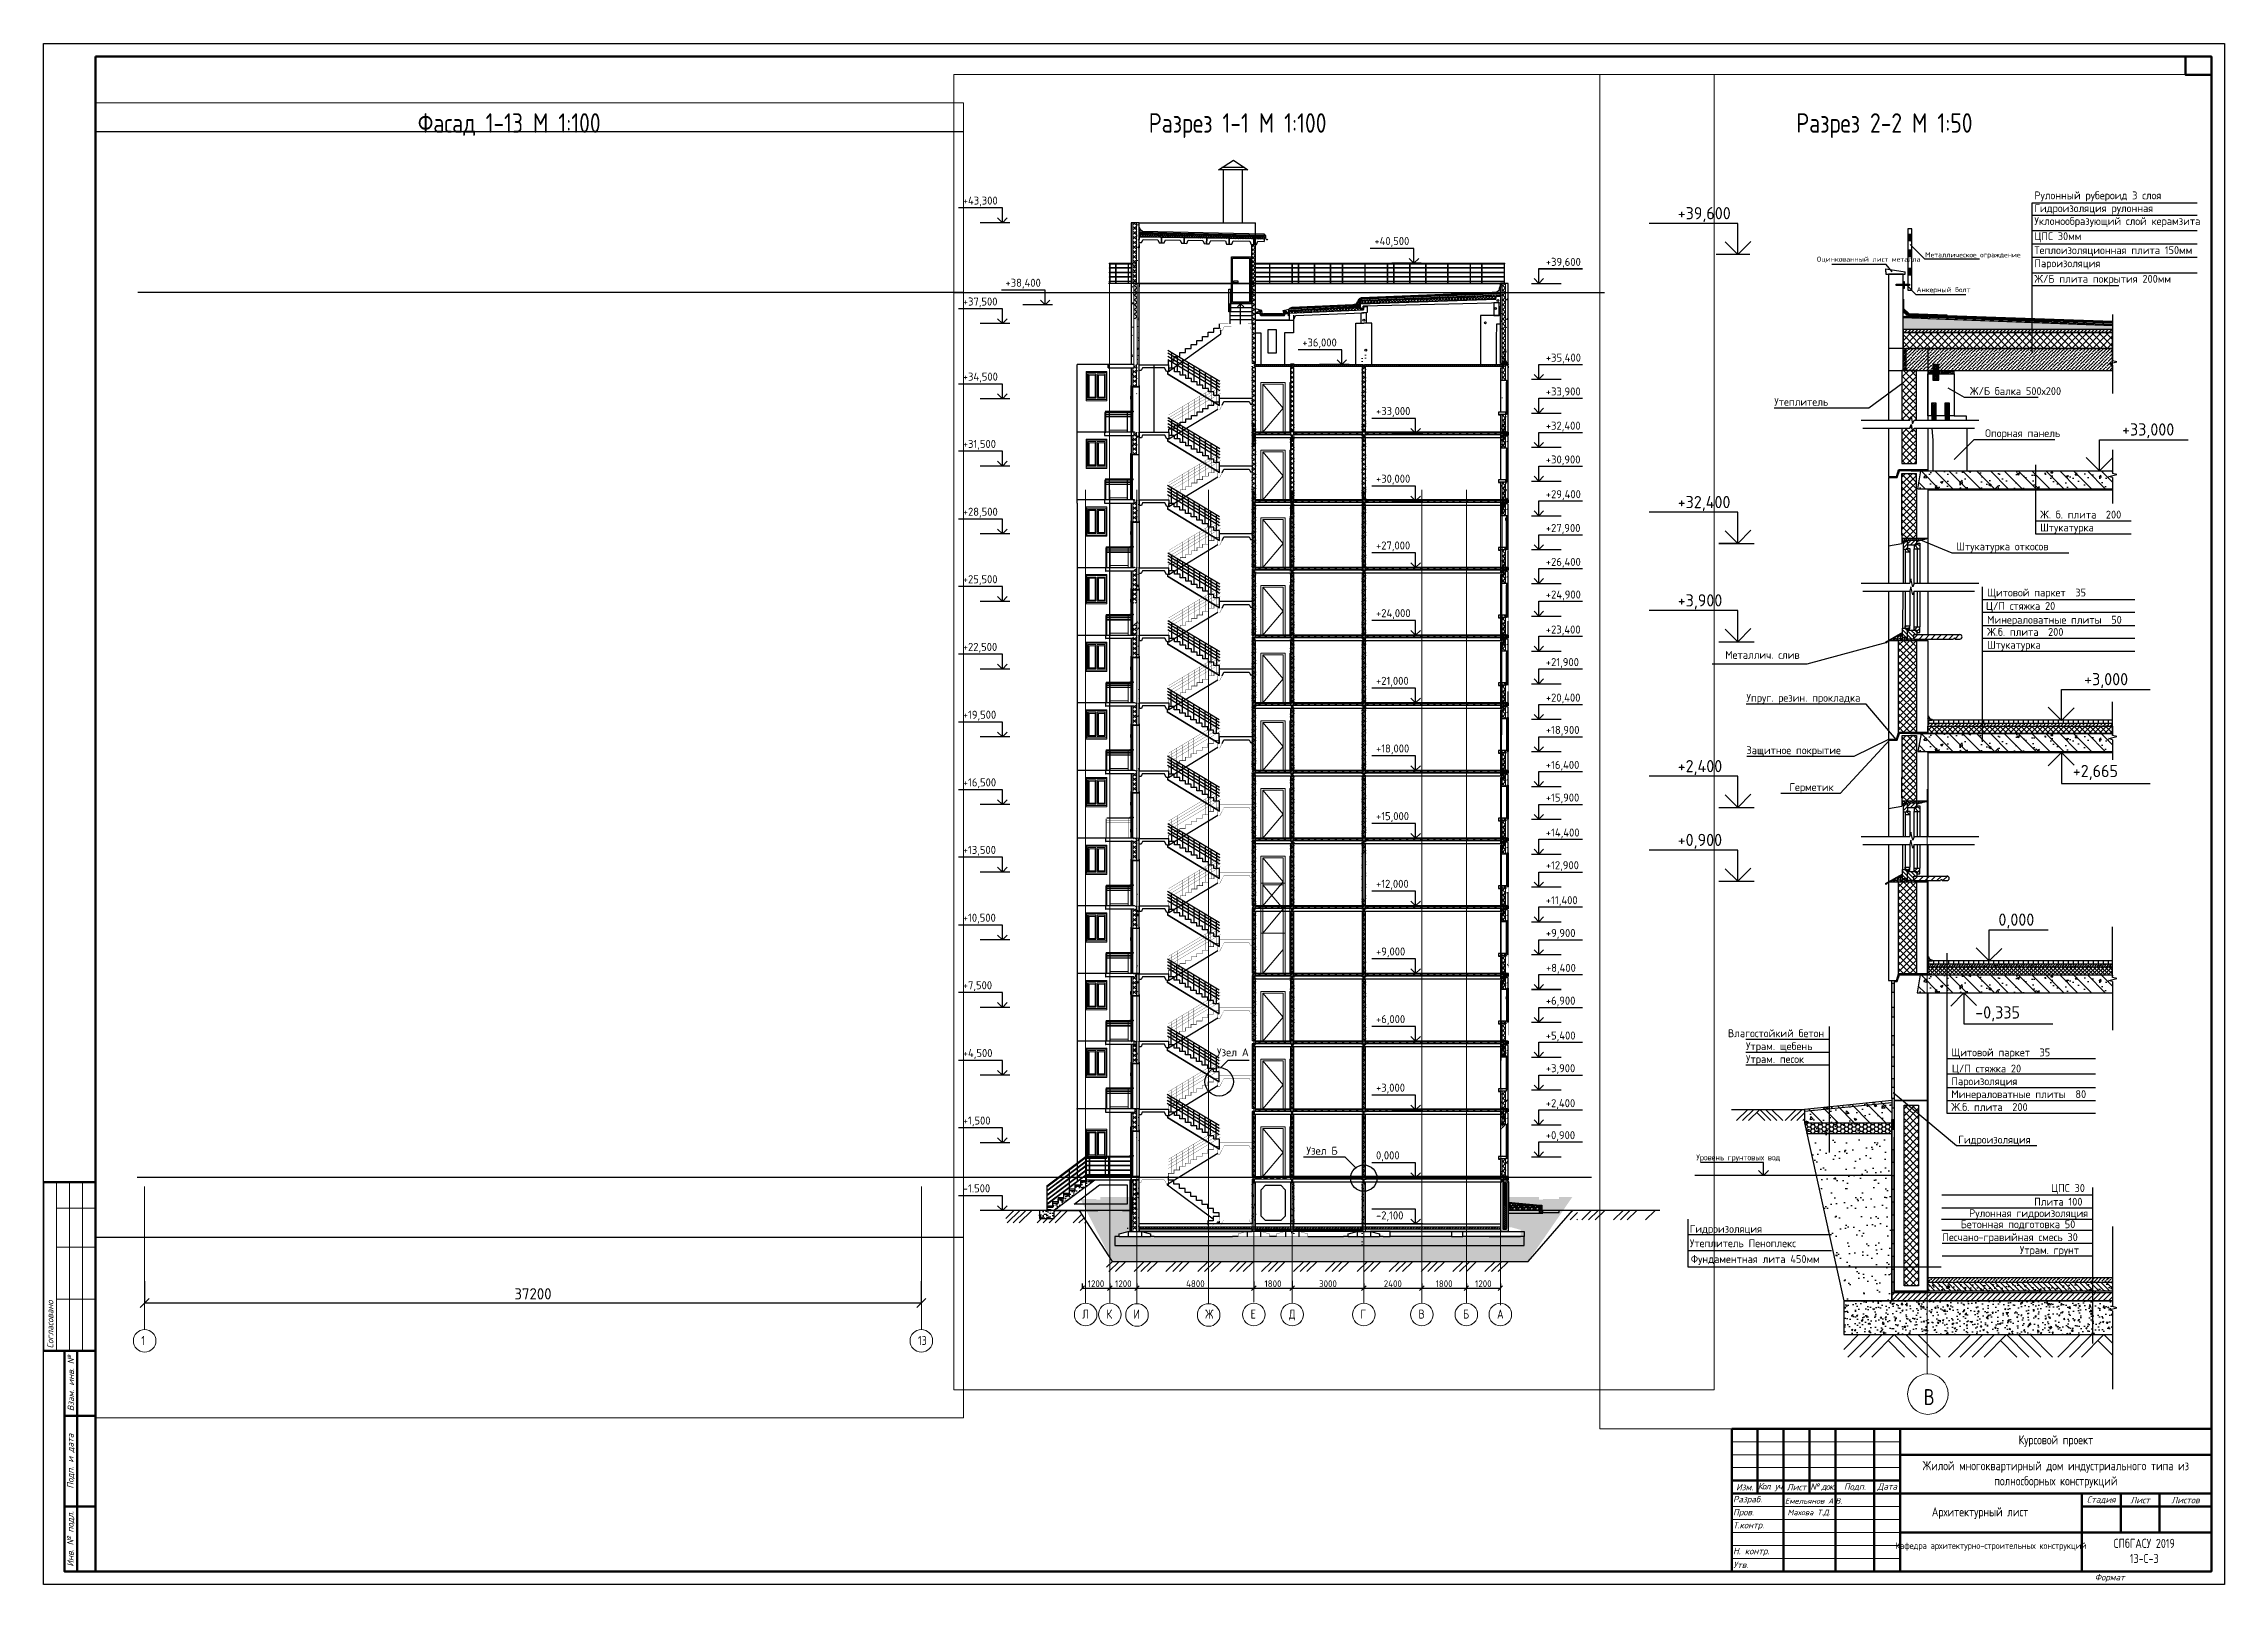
# Paper-space layout 'Лист1' of a CAD drawing. Header units: inches, sheet in millimetres. Extents: x -1 to 840, y -1 to 593.
# The model-space entities are those that its viewports show. They can reach past a viewport. Long polylines and large blocks are cut down to what shows.
import ezdxf
from ezdxf.enums import TextEntityAlignment as Align

# ---------------------------------------------------------------- set-up
doc = ezdxf.new("R2010")
doc.units = ezdxf.units.IN
doc.header["$MEASUREMENT"] = 0
for name, pattern in [('ACAD_ISO03W100', [30, 12, -18]), ('DASHDOTX2', [50.8, 25.4, -12.7, 0, -12.7]), ('HIDDEN', [0.375, 0.25, -0.125]), ('Линия сетки', [22.225, 12.7, -3.175, 3.175, -3.175]), ('Центр', [31.75, 6.35, -4.7625, 15.875, -4.7625])]:
    doc.linetypes.add(name, pattern=pattern)
for name, color, linetype, lineweight in [('A-ANNO-DIMS', 250, 'Continuous', 9), ('A-DOOR', 250, 'Continuous', 9), ('A-DOOR-FRAM', 250, 'Continuous', 18), ('A-FLOR', 250, 'Continuous', 9), ('A-GLAZ', 250, 'Continuous', 9), ('A-WALL', 250, 'Continuous', 9), ('A-WALL-PATT', 250, 'Continuous', 25), ('I-WALL', 250, 'Continuous', 9), ('S-FNDN', 250, 'Continuous', 9), ('S-GRID', 250, 'Continuous', 9), ('S-GRID-IDEN', 250, 'Continuous', 9), ('S-STRS', 250, 'Continuous', 9), ('Балясины', 7, 'Continuous', 9), ('Верхние поручни', 7, 'Continuous', 9), ('Ограждение', 7, 'Continuous', 9), ('Поручни', 250, 'Continuous', 18), ('фасад', 7, 'Continuous', 20), ('Формат - толстая линия', 7, 'Continuous', 50), ('Формат - тонкая линия', 7, 'Continuous', 20)]:
    doc.layers.add(name, color=color, linetype=linetype, lineweight=lineweight)
for name, color, linetype in [('Plita', 250, 'Continuous'), ('Stena', 250, 'Continuous'), ('АРМАТУРА', 134, 'Continuous'), ('БЕТОН_ПОДГОТОВКА', 250, 'Continuous'), ('ВЫНОСКИ_Р_СТ', 130, 'Continuous'), ('ГЕРМЕТИК', 50, 'Continuous'), ('НЕНЕСУЩ_СТЕНЫ', 232, 'Continuous'), ('ОКНА_Р_СТ', 90, 'Continuous'), ('ОТМОСТКА', 100, 'Continuous'), ('ПАРАПЕТ', 50, 'Continuous'), ('ПАРКЕТ', 30, 'Continuous'), ('ПЛИТЫ_ПЕРЕКРЫТИЯ', 10, 'Continuous'), ('ПЛИТЫ_ПОКРЫТИЯ', 144, 'Continuous'), ('ПОВ-ТЬ_ЗЕМЛИ', 250, 'Continuous'), ('ПРОКЛАДКА', 250, 'Continuous'), ('ПРОЁМЫ', 134, 'Continuous'), ('РАЗДЕЛИТ_ЛИНИИ', 60, 'Continuous'), ('РЕБРИСТЫЕ_ПАНЕЛИ', 10, 'Continuous'), ('Стены', 250, 'Continuous'), ('СТЫКИ_ГОРИЗ', 190, 'Continuous'), ('УПРУГ_РЕЗ_ПРОКЛАДКА', 130, 'Continuous'), ('УТЕПЛИТЕЛЬ', 30, 'Continuous'), ('УТРАМБОВ_ГРУНТ', 210, 'Continuous'), ('Фундамент', 30, 'Continuous'), ('ШТРИХ_БП_А', 250, 'Continuous'), ('ШТРИХ_ОТМОСТ', 100, 'Continuous'), ('ШТРИХ_ПП', 20, 'Continuous'), ('ШТРИХ_УРП', 120, 'Continuous'), ('图框_标题栏属性', 1, 'Continuous')]:
    doc.layers.add(name, color=color, linetype=linetype)
doc.styles.add('2.5', font='isocpeui.ttf', dxfattribs={"height": 2.5})
doc.styles.add('3.5', font='isocpeui.ttf', dxfattribs={"height": 3.5})
doc.styles.add('Arial', font='arial.ttf', dxfattribs={"height": 250})
doc.styles.add('GOST-2.304_Type-B', font='GOST_Common.ttf')
doc.styles.get("Standard").update_dxf_attribs({"font": 'arial.ttf'})
doc.styles.add('Чертеж250', font='', dxfattribs={"height": 250})
doc.styles.get('Чертеж250').set_extended_font_data('GOST type B')
doc.dimstyles.new('ГОСТ', dxfattribs={"dimtxt": 300, "dimasz": 200, "dimexe": 0.18, "dimexo": 0.0625, "dimgap": 50, "dimtad": 1, "dimtoh": 1, "dimdec": 0, "dimzin": 0, "dimdsep": 46, "dimtxsty": 'GOST-2.304_Type-B', "dimblk": 'OBLIQUE', "dimcen": 0.09, "dimadec": 0, "dimazin": 0, "dimtfac": 1, "dimtdec": 0, "dimtofl": 0, "dimtmove": 0, "dimatfit": 3, "dimldrblk": 'NONE', "dimfxl": 1, "dimtolj": 1, "dimtzin": 0, "dimarcsym": 0})
picture_1 = doc.add_image_def('image1.jpg', size_in_pixel=(2287, 2872))
pattern_1 = [(45, (-169450.48, -347814.54), (66.29126, 243.067956), [312.5, -62.5, 0, -62.5])]
pattern_2 = [(45, (125277.64, 79149.3), (-163.80836, 163.80836), []), (135, (125277.64, 79149.3), (-163.80836, -163.80836), [])]
pattern_3 = [(37.5, (125277.64, 95997.305), (-3.53771, 108.21042), [0, -85.3632, 0, -95.472, 0, -91.26]), (7.5, (125277.64, 95997.3), (99.39066, 158.49172), [0, -46.0512, 0, -76.9392, 0, -29.484]), (327.5, (125208.57, 95997.305), (174.89021, 0.31781), [0, -28.08, 0, -101.088, 0, -131.976]), (317.5, (125208.57, 95997.3), (168.82407, 49.29026), [0, -14.04, 0, -66.2688, 0, -75.816])]
pattern_4 = [(0, (125277.643, 95997.305), (94.77, 54.715485), [63.18, -126.36]), (120, (125277.643, 95997.305), (-94.77, 54.715485), [63.18, -126.36]), (60, (125277.643, 95997.305), (2e-07, 109.43097), [-126.36, 63.18])]
pattern_5 = [(45, (125277.64, 95997.3), (-99.2778, 99.2778), [])]
pattern_6 = [(135, (125277.64, 95997.3), (-99.2778, -99.2778), [])]
pattern_7 = [(45, (125277.64, 95997.3), (-148.9167, 148.9167), [])]
pattern_8 = [(45, (-169450.48, -347814.536), (33.1456304, 121.533978), [156.25, -31.25, 0, -31.25])]
pattern_9 = [(45, (164716.28, 32090.75), (-106.066, 106.066), []), (135, (164716.28, 32090.75), (-106.066, -106.066), [])]
pattern_10 = [(50, (164716.3, 31490.75), (728.737, -63.756), [76.2, -838.2]), (355, (164716.3, 31490.75), (-140.97, 764.228), [60.96, -670.56]), (100.451, (164777, 31485.4), (587.77, 700.467), [64.76, -712.36]), (46.184, (164716.3, 31693.95), (1084.316, -168.17), [114.3, -1257.3]), (96.636, (164806.6, 31679.9), (949.61, 989.71), [97.14, -1068.54]), (351.184, (164716.3, 31694), (949.62, 989.7), [91.44, -1005.84]), (21, (164817.9, 31643.15), (606.458, -409.06), [76.2, -838.2]), (326, (164817.9, 31643.15), (247.21, 736.753), [60.96, -670.56]), (71.451, (164868.4, 31609.06), (853.668, 327.685), [64.76, -712.36]), (37.5, (164716.28, 31490.75), (12.3547, 338.22), [33.528, -628.904, 33.528, -647.192, -673.1]), (37.5, (164716.28, 31490.75), (12.3547, 338.22), [-1343.152, 33.528, -639.572]), (7.5, (164716.28, 31490.75), (267.279, 400.722), [33.528, -354.584, 33.528, -613.664, -256.54]), (7.5, (164716.28, 31490.75), (267.279, 400.722), [-1035.304, 33.528, -223.012]), (327.5, (164489.7, 31490.75), (542.3633, -22.9153), [33.528, -220.472, 33.528, -758.952, -1051.56]), (327.5, (164489.7, 31490.75), (542.3633, -22.9153), [-1046.48, 33.528, -1018.032]), (317.5, (164388.1, 31490.75), (592.517, 101.707), [33.528, -296.672, 33.528, -492.76, -746.76]), (317.5, (164388.1, 31490.75), (592.517, 101.707), [-856.488, 33.528, -713.232])]
pattern_11 = [(45, (164716.28, 32090.75), (-251.447, 251.447), []), (45, (164716.28, 32471.75), (-251.447, 251.447), [])]
pattern_12 = [(50, (164716.3, 32090.75), (728.737, -63.756), [76.2, -838.2]), (355, (164716.3, 32090.75), (-140.97, 764.228), [60.96, -670.56]), (100.451, (164777, 32085.4), (587.77, 700.467), [64.76, -712.36]), (46.184, (164716.3, 32293.95), (1084.316, -168.17), [114.3, -1257.3]), (96.636, (164806.6, 32279.9), (949.61, 989.71), [97.14, -1068.54]), (351.184, (164716.3, 32294), (949.62, 989.7), [91.44, -1005.84]), (21, (164817.9, 32243.15), (606.458, -409.06), [76.2, -838.2]), (326, (164817.9, 32243.15), (247.21, 736.753), [60.96, -670.56]), (71.451, (164868.4, 32209.06), (853.67, 327.685), [64.76, -712.36]), (37.5, (164716.28, 32090.75), (12.3547, 338.22), [33.528, -628.904, 33.528, -647.192, -673.1]), (37.5, (164716.28, 32090.75), (12.3547, 338.22), [-1343.152, 33.528, -639.572]), (7.5, (164716.28, 32090.75), (267.279, 400.722), [33.528, -354.584, 33.528, -613.664, -256.54]), (7.5, (164716.28, 32090.75), (267.279, 400.722), [-1035.304, 33.528, -223.012]), (327.5, (164489.7, 32090.75), (542.3633, -22.9153), [33.528, -220.472, 33.528, -758.952, -1051.56]), (327.5, (164489.7, 32090.75), (542.3633, -22.9153), [-1046.48, 33.528, -1018.032]), (317.5, (164388.1, 32090.75), (592.517, 101.707), [33.528, -296.672, 33.528, -492.76, -746.76]), (317.5, (164388.1, 32090.75), (592.517, 101.707), [-856.488, 33.528, -713.232])]
pattern_13 = [(45, (164716.28, 31490.75), (-106.066, 106.066), []), (135, (164716.28, 31490.75), (-106.066, -106.066), [])]
pattern_14 = [(45, (164716.28, 31490.75), (-251.447, 251.447), []), (45, (164716.28, 31871.75), (-251.447, 251.447), [])]
pattern_15 = [(45, (164716.28, 30890.75), (-106.066, 106.066), []), (135, (164716.28, 30890.75), (-106.066, -106.066), [])]
pattern_16 = [(50, (164716.3, 30890.75), (728.737, -63.756), [76.2, -838.2]), (355, (164716.3, 30890.75), (-140.97, 764.23), [60.96, -670.56]), (100.451, (164777, 30885.4), (587.77, 700.467), [64.76, -712.36]), (46.184, (164716.3, 31093.95), (1084.32, -168.17), [114.3, -1257.3]), (96.636, (164806.6, 31079.9), (949.61, 989.71), [97.14, -1068.54]), (351.184, (164716.3, 31094), (949.62, 989.7), [91.44, -1005.84]), (21, (164817.9, 31043.15), (606.458, -409.06), [76.2, -838.2]), (326, (164817.9, 31043.15), (247.21, 736.75), [60.96, -670.56]), (71.451, (164868.4, 31009.06), (853.67, 327.685), [64.76, -712.36]), (37.5, (164716.28, 30890.75), (12.355, 338.22), [33.528, -628.904, 33.528, -647.192, -673.1]), (37.5, (164716.28, 30890.75), (12.355, 338.22), [-1343.152, 33.528, -639.572]), (7.5, (164716.28, 30890.75), (267.279, 400.722), [33.528, -354.584, 33.528, -613.664, -256.54]), (7.5, (164716.28, 30890.75), (267.279, 400.722), [-1035.304, 33.528, -223.012]), (327.5, (164489.7, 30890.75), (542.363, -22.915), [33.528, -220.472, 33.528, -758.952, -1051.56]), (327.5, (164489.7, 30890.75), (542.363, -22.915), [-1046.48, 33.528, -1018.032]), (317.5, (164388.1, 30890.75), (592.517, 101.707), [33.528, -296.672, 33.528, -492.76, -746.76]), (317.5, (164388.1, 30890.75), (592.517, 101.707), [-856.49, 33.53, -713.23])]
pattern_17 = [(45, (164716.28, 30890.75), (-251.447, 251.447), []), (45, (164716.28, 31271.75), (-251.447, 251.447), [])]
pattern_18 = [(45, (164716.28, 30290.75), (-106.066, 106.066), []), (135, (164716.28, 30290.75), (-106.066, -106.066), [])]
pattern_19 = [(50, (164716.3, 30290.75), (728.737, -63.756), [76.2, -838.2]), (355, (164716.3, 30290.75), (-140.97, 764.23), [60.96, -670.56]), (100.451, (164777, 30285.4), (587.77, 700.47), [64.76, -712.36]), (46.184, (164716.3, 30493.95), (1084.32, -168.17), [114.3, -1257.3]), (96.636, (164806.6, 30479.9), (949.61, 989.71), [97.14, -1068.54]), (351.184, (164716.3, 30494), (949.62, 989.7), [91.44, -1005.84]), (21, (164817.9, 30443.15), (606.46, -409.06), [76.2, -838.2]), (326, (164817.9, 30443.15), (247.21, 736.75), [60.96, -670.56]), (71.451, (164868.4, 30409.06), (853.67, 327.685), [64.76, -712.36]), (37.5, (164716.28, 30290.75), (12.355, 338.22), [33.528, -628.904, 33.528, -647.192, -673.1]), (37.5, (164716.28, 30290.75), (12.355, 338.22), [-1343.152, 33.528, -639.572]), (7.5, (164716.28, 30290.75), (267.279, 400.722), [33.528, -354.584, 33.528, -613.664, -256.54]), (7.5, (164716.28, 30290.75), (267.279, 400.722), [-1035.304, 33.528, -223.012]), (327.5, (164489.7, 30290.75), (542.363, -22.915), [33.528, -220.472, 33.528, -758.952, -1051.56]), (327.5, (164489.7, 30290.75), (542.363, -22.915), [-1046.48, 33.53, -1018.03]), (317.5, (164388.1, 30290.75), (592.517, 101.707), [33.528, -296.672, 33.528, -492.76, -746.76]), (317.5, (164388.1, 30290.75), (592.517, 101.707), [-856.49, 33.53, -713.23])]
pattern_20 = [(45, (164716.28, 30290.75), (-251.447, 251.447), []), (45, (164716.28, 30671.75), (-251.447, 251.447), [])]
pattern_21 = [(50, (164716.3, 29690.75), (728.737, -63.756), [76.2, -838.2]), (355, (164716.3, 29690.75), (-140.97, 764.23), [60.96, -670.56]), (100.451, (164777, 29685.4), (587.77, 700.467), [64.76, -712.36]), (46.184, (164716.3, 29893.95), (1084.32, -168.17), [114.3, -1257.3]), (96.636, (164806.6, 29879.9), (949.61, 989.71), [97.14, -1068.54]), (351.184, (164716.3, 29894), (949.62, 989.7), [91.44, -1005.84]), (21, (164817.9, 29843.15), (606.458, -409.06), [76.2, -838.2]), (326, (164817.9, 29843.15), (247.21, 736.753), [60.96, -670.56]), (71.451, (164868.4, 29809.06), (853.67, 327.685), [64.76, -712.36]), (37.5, (164716.28, 29690.75), (12.355, 338.22), [33.528, -628.904, 33.528, -647.192, -673.1]), (37.5, (164716.28, 29690.75), (12.355, 338.22), [-1343.152, 33.528, -639.572]), (7.5, (164716.28, 29690.75), (267.279, 400.722), [33.528, -354.584, 33.528, -613.664, -256.54]), (7.5, (164716.28, 29690.75), (267.279, 400.722), [-1035.304, 33.528, -223.012]), (327.5, (164489.7, 29690.75), (542.363, -22.915), [33.528, -220.472, 33.528, -758.952, -1051.56]), (327.5, (164489.7, 29690.75), (542.363, -22.915), [-1046.48, 33.528, -1018.032]), (317.5, (164388.1, 29690.75), (592.517, 101.707), [33.528, -296.672, 33.528, -492.76, -746.76]), (317.5, (164388.1, 29690.75), (592.517, 101.707), [-856.49, 33.53, -713.23])]
pattern_22 = [(45, (164716.28, 29690.75), (-106.066, 106.066), []), (135, (164716.28, 29690.75), (-106.066, -106.066), [])]
pattern_23 = [(50, (164716.3, 29090.75), (728.737, -63.756), [76.2, -838.2]), (355, (164716.3, 29090.75), (-140.97, 764.228), [60.96, -670.56]), (100.451, (164777, 29085.4), (587.77, 700.467), [64.76, -712.36]), (46.184, (164716.3, 29293.95), (1084.316, -168.17), [114.3, -1257.3]), (96.636, (164806.6, 29279.9), (949.61, 989.71), [97.14, -1068.54]), (351.184, (164716.3, 29294), (949.62, 989.7), [91.44, -1005.84]), (21, (164817.9, 29243.15), (606.458, -409.06), [76.2, -838.2]), (326, (164817.9, 29243.15), (247.21, 736.753), [60.96, -670.56]), (71.451, (164868.4, 29209.06), (853.67, 327.685), [64.76, -712.36]), (37.5, (164716.28, 29090.75), (12.3547, 338.22), [33.528, -628.904, 33.528, -647.192, -673.1]), (37.5, (164716.28, 29090.75), (12.3547, 338.22), [-1343.152, 33.528, -639.572]), (7.5, (164716.28, 29090.75), (267.279, 400.722), [33.528, -354.584, 33.528, -613.664, -256.54]), (7.5, (164716.28, 29090.75), (267.279, 400.722), [-1035.304, 33.528, -223.012]), (327.5, (164489.7, 29090.75), (542.3633, -22.9153), [33.528, -220.472, 33.528, -758.952, -1051.56]), (327.5, (164489.7, 29090.75), (542.3633, -22.9153), [-1046.48, 33.528, -1018.032]), (317.5, (164388.1, 29090.75), (592.517, 101.707), [33.528, -296.672, 33.528, -492.76, -746.76]), (317.5, (164388.1, 29090.75), (592.517, 101.707), [-856.488, 33.528, -713.232])]
pattern_24 = [(45, (164716.28, 29690.75), (-251.447, 251.447), []), (45, (164716.28, 30071.75), (-251.447, 251.447), [])]
pattern_25 = [(45, (164716.28, 29090.75), (-106.066, 106.066), []), (135, (164716.28, 29090.75), (-106.066, -106.066), [])]
pattern_26 = [(45, (164716.28, 29090.75), (-251.447, 251.447), []), (45, (164716.28, 29471.75), (-251.447, 251.447), [])]
pattern_27 = [(45, (164716.28, 28490.75), (-106.066, 106.066), []), (135, (164716.28, 28490.75), (-106.066, -106.066), [])]
pattern_28 = [(50, (164716.3, 27890.75), (728.737, -63.756), [76.2, -838.2]), (355, (164716.3, 27890.75), (-140.97, 764.228), [60.96, -670.56]), (100.451, (164777, 27885.4), (587.77, 700.467), [64.76, -712.36]), (46.184, (164716.3, 28093.95), (1084.316, -168.17), [114.3, -1257.3]), (96.636, (164806.6, 28079.9), (949.61, 989.71), [97.14, -1068.54]), (351.184, (164716.3, 28094), (949.62, 989.7), [91.44, -1005.84]), (21, (164817.9, 28043.15), (606.458, -409.06), [76.2, -838.2]), (326, (164817.9, 28043.15), (247.21, 736.753), [60.96, -670.56]), (71.451, (164868.4, 28009.06), (853.668, 327.685), [64.76, -712.36]), (37.5, (164716.28, 27890.75), (12.3547, 338.22), [33.528, -628.904, 33.528, -647.192, -673.1]), (37.5, (164716.28, 27890.75), (12.3547, 338.22), [-1343.152, 33.528, -639.572]), (7.5, (164716.28, 27890.75), (267.279, 400.722), [33.528, -354.584, 33.528, -613.664, -256.54]), (7.5, (164716.28, 27890.75), (267.279, 400.722), [-1035.304, 33.528, -223.012]), (327.5, (164489.7, 27890.75), (542.3633, -22.9153), [33.528, -220.472, 33.528, -758.952, -1051.56]), (327.5, (164489.7, 27890.75), (542.3633, -22.9153), [-1046.48, 33.528, -1018.032]), (317.5, (164388.1, 27890.75), (592.517, 101.707), [33.528, -296.672, 33.528, -492.76, -746.76]), (317.5, (164388.1, 27890.75), (592.517, 101.707), [-856.488, 33.528, -713.232])]
pattern_29 = [(45, (164716.28, 27890.75), (-106.066, 106.066), []), (135, (164716.28, 27890.75), (-106.066, -106.066), [])]
pattern_30 = [(45, (164716.28, 28490.75), (-251.447, 251.447), []), (45, (164716.28, 28871.75), (-251.447, 251.447), [])]
pattern_31 = [(45, (164716.28, 27890.75), (-251.447, 251.447), []), (45, (164716.28, 28271.75), (-251.447, 251.447), [])]
pattern_32 = [(50, (164716.3, 27290.75), (728.737, -63.756), [76.2, -838.2]), (355, (164716.3, 27290.75), (-140.972, 764.228), [60.96, -670.56]), (100.451, (164777, 27285.4), (587.77, 700.467), [64.76, -712.36]), (46.184, (164716.3, 27493.95), (1084.316, -168.17), [114.3, -1257.3]), (96.636, (164806.6, 27479.9), (949.61, 989.71), [97.14, -1068.54]), (351.184, (164716.3, 27494), (949.62, 989.7), [91.44, -1005.84]), (21, (164817.9, 27443.15), (606.458, -409.06), [76.2, -838.2]), (326, (164817.9, 27443.15), (247.208, 736.753), [60.96, -670.56]), (71.451, (164868.4, 27409.06), (853.668, 327.685), [64.76, -712.36]), (37.5, (164716.28, 27290.75), (12.3547, 338.22), [33.528, -628.904, 33.528, -647.192, -673.1]), (37.5, (164716.28, 27290.75), (12.3547, 338.22), [-1343.152, 33.528, -639.572]), (7.5, (164716.28, 27290.75), (267.279, 400.722), [33.528, -354.584, 33.528, -613.664, -256.54]), (7.5, (164716.28, 27290.75), (267.279, 400.722), [-1035.304, 33.528, -223.012]), (327.5, (164489.7, 27290.75), (542.3633, -22.9153), [33.528, -220.472, 33.528, -758.952, -1051.56]), (327.5, (164489.7, 27290.75), (542.3633, -22.9153), [-1046.48, 33.528, -1018.032]), (317.5, (164388.1, 27290.75), (592.517, 101.707), [33.528, -296.672, 33.528, -492.76, -746.76]), (317.5, (164388.1, 27290.75), (592.517, 101.707), [-856.488, 33.528, -713.232])]
pattern_33 = [(45, (164716.28, 27290.75), (-106.066, 106.066), []), (135, (164716.28, 27290.75), (-106.066, -106.066), [])]
pattern_34 = [(45, (164716.28, 26690.75), (-106.066, 106.066), []), (135, (164716.28, 26690.75), (-106.066, -106.066), [])]
pattern_35 = [(50, (164716.3, 26690.75), (728.737, -63.756), [76.2, -838.2]), (355, (164716.3, 26690.75), (-140.972, 764.228), [60.96, -670.56]), (100.451, (164777, 26685.4), (587.77, 700.467), [64.76, -712.36]), (46.184, (164716.3, 26893.95), (1084.316, -168.17), [114.3, -1257.3]), (96.636, (164806.6, 26879.9), (949.61, 989.71), [97.14, -1068.54]), (351.184, (164716.3, 26894), (949.62, 989.7), [91.44, -1005.84]), (21, (164817.9, 26843.15), (606.458, -409.06), [76.2, -838.2]), (326, (164817.9, 26843.15), (247.208, 736.753), [60.96, -670.56]), (71.451, (164868.4, 26809.06), (853.668, 327.685), [64.76, -712.36]), (37.5, (164716.28, 26690.75), (12.3547, 338.22), [33.528, -628.904, 33.528, -647.192, -673.1]), (37.5, (164716.28, 26690.75), (12.3547, 338.22), [-1343.152, 33.528, -639.572]), (7.5, (164716.28, 26690.75), (267.279, 400.722), [33.528, -354.584, 33.528, -613.664, -256.54]), (7.5, (164716.28, 26690.75), (267.279, 400.722), [-1035.304, 33.528, -223.012]), (327.5, (164489.7, 26690.75), (542.3633, -22.9153), [33.528, -220.472, 33.528, -758.952, -1051.56]), (327.5, (164489.7, 26690.75), (542.3633, -22.9153), [-1046.48, 33.528, -1018.032]), (317.5, (164388.1, 26690.75), (592.517, 101.707), [33.528, -296.672, 33.528, -492.76, -746.76]), (317.5, (164388.1, 26690.75), (592.517, 101.707), [-856.488, 33.528, -713.232])]
pattern_36 = [(45, (164716.28, 27290.75), (-251.447, 251.447), []), (45, (164716.28, 27671.75), (-251.447, 251.447), [])]
pattern_37 = [(45, (164716.28, 26090.75), (-106.066, 106.066), []), (135, (164716.28, 26090.75), (-106.066, -106.066), [])]
pattern_38 = [(50, (164716.3, 26090.75), (728.737, -63.756), [76.2, -838.2]), (355, (164716.3, 26090.75), (-140.972, 764.228), [60.96, -670.56]), (100.451, (164777, 26085.4), (587.77, 700.467), [64.76, -712.36]), (46.184, (164716.3, 26293.95), (1084.316, -168.17), [114.3, -1257.3]), (96.636, (164806.6, 26279.9), (949.61, 989.71), [97.14, -1068.54]), (351.184, (164716.3, 26294), (949.62, 989.7), [91.44, -1005.84]), (21, (164817.9, 26243.15), (606.458, -409.06), [76.2, -838.2]), (326, (164817.9, 26243.15), (247.208, 736.753), [60.96, -670.56]), (71.451, (164868.4, 26209.06), (853.668, 327.685), [64.76, -712.36]), (37.5, (164716.28, 26090.75), (12.3547, 338.2201), [33.528, -628.904, 33.528, -647.192, -673.1]), (37.5, (164716.28, 26090.75), (12.3547, 338.2201), [-1343.152, 33.528, -639.572]), (7.5, (164716.28, 26090.75), (267.279, 400.722), [33.528, -354.584, 33.528, -613.664, -256.54]), (7.5, (164716.28, 26090.75), (267.279, 400.722), [-1035.304, 33.528, -223.012]), (327.5, (164489.7, 26090.75), (542.3633, -22.9153), [33.528, -220.472, 33.528, -758.952, -1051.56]), (327.5, (164489.7, 26090.75), (542.3633, -22.9153), [-1046.48, 33.528, -1018.032]), (317.5, (164388.1, 26090.75), (592.517, 101.707), [33.528, -296.672, 33.528, -492.76, -746.76]), (317.5, (164388.1, 26090.75), (592.517, 101.707), [-856.488, 33.528, -713.232])]
pattern_39 = [(45, (164716.28, 26690.75), (-251.447, 251.447), []), (45, (164716.28, 27071.75), (-251.447, 251.447), [])]
pattern_40 = [(135, (-169450.48, -355014.54), (-66.29126, -66.29126), []), (225, (-169450.48, -355014.54), (66.29126, -66.29126), [])]
pattern_41 = [(50, (164716.3, 32690.75), (728.737, -63.756), [76.2, -838.2]), (355, (164716.3, 32690.75), (-140.972, 764.228), [60.96, -670.56]), (100.451, (164777, 32685.4), (587.77, 700.467), [64.76, -712.36]), (46.184, (164716.3, 32893.95), (1084.316, -168.17), [114.3, -1257.3]), (96.636, (164806.6, 32879.9), (949.61, 989.71), [97.14, -1068.54]), (351.184, (164716.3, 32894), (949.62, 989.7), [91.44, -1005.84]), (21, (164817.9, 32843.15), (606.458, -409.06), [76.2, -838.2]), (326, (164817.9, 32843.15), (247.208, 736.753), [60.96, -670.56]), (71.451, (164868.4, 32809.06), (853.668, 327.685), [64.76, -712.36]), (37.5, (164716.28, 32690.75), (12.3547, 338.22), [33.528, -628.904, 33.528, -647.192, -673.1]), (37.5, (164716.28, 32690.75), (12.3547, 338.22), [-1343.152, 33.528, -639.572]), (7.5, (164716.28, 32690.75), (267.279, 400.722), [33.528, -354.584, 33.528, -613.664, -256.54]), (7.5, (164716.28, 32690.75), (267.279, 400.722), [-1035.304, 33.528, -223.012]), (327.5, (164489.7, 32690.75), (542.3633, -22.9153), [33.528, -220.472, 33.528, -758.952, -1051.56]), (327.5, (164489.7, 32690.75), (542.3633, -22.9153), [-1046.48, 33.528, -1018.032]), (317.5, (164388.1, 32690.75), (592.517, 101.707), [33.528, -296.672, 33.528, -492.76, -746.76]), (317.5, (164388.1, 32690.75), (592.517, 101.707), [-856.488, 33.528, -713.232])]
pattern_42 = [(45, (164716.28, 32690.75), (-106.066, 106.066), []), (135, (164716.28, 32690.75), (-106.066, -106.066), [])]
pattern_43 = [(50, (-76037, -16202.16), (546.554, -47.81726), [57.15, -628.65]), (355, (-76037, -16202.16), (-105.7303, 573.1705), [45.72, -502.9218]), (100.45144, (-75991.44, -16206.14), (440.8237, 525.3533), [48.57, -534.2707]), (46.1842, (-76037, -16049.76), (813.2371, -126.127), [85.725, -942.975]), (96.63556, (-75969.2, -16060.3), (712.2124, 742.2784), [72.855, -801.4068]), (351.18415, (-76037, -16049.76), (712.2124, 742.2784), [68.58, -754.3792]), (21, (-75960.8, -16087.86), (454.8432, -306.7956), [57.15, -628.65]), (326, (-75960.8, -16087.86), (185.4061, 552.5639), [45.72, -502.92]), (71.45144, (-75922.9, -16113.4), (640.2493, 245.7683), [48.57, -534.2698]), (37.5, (-76036.98, -16202.16), (9.26581, 253.66512), [0, -496.824, 0, -510.54, 0, -504.825]), (7.5, (-76036.98, -16202.16), (200.459, 300.54172), [0, -291.084, 0, -485.394, 0, -192.405]), (327.5, (-76206.9, -16202.16), (406.77179, -17.18623), [0, -190.5, 0, -594.36, 0, -788.67]), (317.5, (-76283.1, -16202.16), (444.38754, 76.27947), [0, -247.65, 0, -394.716, 0, -560.07])]
pattern_44 = [(45, (164716.28, 33290.75), (-251.447, 251.447), []), (45, (164716.28, 33671.75), (-251.447, 251.447), [])]
pattern_45 = [(45, (-165799.8, -347814.5), (-795.495, 795.495), []), (45, (-165534.6, -347814.5), (-795.495, 795.495), []), (45, (-165269.4, -347814.5), (-795.495, 795.495), []), (45, (-165004.3, -347814.5), (-795.495, 795.495), [])]
pattern_46 = [(45, (-60038.464, -16207.33), (-33.67596, 33.67596), [])]
pattern_47 = [(0, (-165799.773, -347214.536), (21.875, 43.75), [0, -43.75])]
pattern_48 = [(50, (164716.3, 28235.7), (728.737, -63.756), [76.2, -838.2]), (355, (164716.3, 28235.7), (-140.972, 764.228), [60.96, -670.56]), (100.451, (164777, 28230.4), (587.77, 700.467), [64.76, -712.36]), (46.184, (164716.3, 28438.9), (1084.316, -168.17), [114.3, -1257.3]), (96.636, (164806.6, 28424.9), (949.61, 989.71), [97.14, -1068.54]), (351.184, (164716.3, 28438.9), (949.62, 989.7), [91.44, -1005.84]), (21, (164817.9, 28388.1), (606.458, -409.06), [76.2, -838.2]), (326, (164817.9, 28388.1), (247.208, 736.753), [60.96, -670.56]), (71.451, (164868.4, 28354.04), (853.668, 327.685), [64.76, -712.36]), (37.5, (164716.28, 28235.73), (12.3547, 338.22), [33.528, -628.904, 33.528, -647.192, -673.1]), (37.5, (164716.28, 28235.73), (12.3547, 338.22), [-1343.152, 33.528, -639.572]), (7.5, (164716.28, 28235.73), (267.279, 400.722), [33.528, -354.584, 33.528, -613.664, -256.54]), (7.5, (164716.28, 28235.73), (267.279, 400.722), [-1035.304, 33.528, -223.012]), (327.5, (164489.7, 28235.73), (542.3633, -22.9153), [33.528, -220.472, 33.528, -758.952, -1051.56]), (327.5, (164489.7, 28235.73), (542.3633, -22.9153), [-1046.48, 33.528, -1018.032]), (317.5, (164388.1, 28235.73), (592.517, 101.707), [33.528, -296.672, 33.528, -492.76, -746.76]), (317.5, (164388.1, 28235.73), (592.517, 101.707), [-856.488, 33.528, -713.232])]

psp = doc.layouts.new('Лист1')

# ---------------------------------------------------------------- texts
at = {"insert": (727.37, 28.93), "char_height": 3.5, "attachment_point": 1}
psp.add_mtext_dynamic_manual_height_columns('{\\fГОСТ тип А|b0|i0|c204|p34;Архитектурный лист}', width=70, gutter_width=1, heights=[0], dxfattribs=at)
at = {"layer": 'Фундамент', "char_height": 7.5, "attachment_point": 1}
for s, insert in [('{\\fГОСТ тип А|b0|i0|c204|p34;Фасад 1-13 М 1:100}', (143.51, 566.38)), ('{\\fГОСТ тип А|b0|i0|c204|p34;Разрез 1-1 М 1:100}', (425.38, 566.38)), ('{\\fГОСТ тип А|b0|i0|c204|p34;Разрез 2-2 М 1:50}', (675.09, 566.38))]:
    psp.add_mtext_dynamic_manual_height_columns(s, width=146.1457, gutter_width=1, heights=[0], dxfattribs=dict(at, insert=insert))

msp = doc.modelspace()

# ---------------------------------------------------------------- texts
at = {"style": 'Чертеж250'}
for s, height, p in [('+39,600', 612, (188655.86946, 63561.4787)), ('+43,300', 356.591914, (150519.38634, 55135.50407)), ('+40,500', 356.591914, (168772.57918, 53343.10917)), ('+33,000', 612, (210933.16089, 52722.61373)), ('+39,600', 356.591914, (176378.37904, 52417.23679)), ('+38,400', 356.591914, (152414.54655, 51491.15302)), ('+37,500', 356.591914, (150519.75393, 50658.83522)), ('+32,400', 612, (188655.86946, 49083.4787)), ('+36,000', 356.591914, (165573.73267, 48843.10917)), ('+35,400', 356.591914, (176378.37904, 48171.88041)), ('+34,500', 356.591914, (150519.38634, 47329.37129)), ('+33,900', 356.591914, (176378.37904, 46671.88041)), ('+33,000', 356.591914, (168845.23356, 45804.44277)), ('+32,400', 356.591914, (176378.37904, 45156.45657)), ('+31,500', 356.591914, (150519.73786, 44346.70848)), ('+3,900', 612, (188655.86946, 44156.9787)), ('+30,900', 356.591914, (176378.37904, 43656.45657)), ('+30,000', 356.591914, (168845.23356, 42804.44277)), ('+28,500', 356.591914, (150519.38634, 41339.71341)), ('+29,400', 356.591914, (176378.37904, 42117.23679)), ('+27,900', 356.591914, (176378.37904, 40617.23679)), ('+3,000', 612, (209030.91221, 40208.37362)), ('+27,000', 356.591914, (168845.23356, 39843.10917)), ('+25,500', 356.591914, (150519.67087, 38346.70847)), ('+26,400', 356.591914, (176378.37904, 39117.0658)), ('+24,900', 356.591914, (176378.37904, 37668.79305)), ('+24,000', 356.591914, (168845.23356, 36843.10917)), ('+23,400', 356.591914, (176378.37904, 36117.0658)), ('+2,400', 612, (188655.86946, 35849.9787)), ('+2,665', 612, (208463.4711, 35604.56746)), ('+22,500', 356.591914, (150519.63737, 35346.70847)), ('+21,900', 356.591914, (176378.37904, 34671.70066)), ('+21,000', 356.591914, (168845.23356, 33843.10917)), ('+20,400', 356.591914, (176378.37904, 33098.81398)), ('+19,500', 356.591914, (150519.60426, 32339.71396)), ('+18,900', 356.591914, (176378.37904, 31667.0658)), ('+0,900', 612, (188655.86946, 32151.4787)), ('+18,000', 356.591914, (168845.23356, 30843.10917)), ('+16,400', 356.591914, (176378.37904, 30117.0658)), ('+16,500', 356.591914, (150519.38634, 29339.71341)), ('+15,900', 356.591914, (176378.37904, 28667.0658)), ('+15,000', 356.591914, (168845.23356, 27843.10917)), ('0,000', 612, (204735.03993, 28156.66328)), ('+14,400', 356.591914, (176378.37904, 27117.0658)), ('+13,500', 356.591914, (150519.53688, 26346.70847)), ('+12,000', 356.591914, (168845.23356, 24843.10917)), ('+12,900', 356.591914, (176378.37904, 25667.0658)), ('+11,400', 356.591914, (176378.37904, 24117.0658)), ('+10,500', 356.591914, (150519.38634, 23339.71341)), ('-0,335', 612, (203573.83345, 23504.14974)), ('+9,900', 356.591914, (176378.37904, 22662.46236)), ('+9,000', 356.591914, (168845.23356, 21843.10917)), ('+8,400', 356.591914, (176381.74105, 21117.0658)), ('+7,500', 356.591914, (150519.38634, 20346.70957)), ('+6,900', 356.591914, (176378.37904, 19663.07455)), ('+6,000', 356.591914, (168845.23356, 18843.10917)), ('+5,400', 356.591914, (176378.37904, 18117.0658)), ('+4,500', 356.591914, (150519.38634, 17339.88494)), ('Узел А', 356.591914, (161789.33264, 17374.94807)), ('+3,900', 356.591914, (176378.37904, 16667.0658)), ('+3,000', 356.591914, (168845.23356, 15804.44277)), ('+2,400', 356.591914, (176378.37904, 15117.23679)), ('+1,500', 356.591914, (150519.38634, 14347.02381)), ('+0,900', 356.591914, (176378.37904, 13698.73679)), ('Узел Б', 356.591914, (165758.35049, 13007.65099)), ('0,000', 356.591914, (168845.23356, 12804.44277)), ('-1.500', 356.591914, (150519.38634, 11343.10917)), ('-2,100', 356.591914, (168845.23356, 10143.10917))]:
    msp.add_text(s, height=height, dxfattribs=at).set_placement(p)
at = {"insert": (200989.05553, 4932.51456), "char_height": 800, "width": 484.8606, "attachment_point": 1, "style": 'Arial'}
msp.add_mtext('{\\fГОСТ тип А|b0|i0|c204|p34;В}', dxfattribs=at)
at = {"layer": 'S-GRID-IDEN', "char_height": 400, "width": 432.91125, "attachment_point": 1, "style": 'GOST-2.304_Type-B'}
for s, insert in [('{\\fГОСТ тип А|b0|i0|c204|p34;Л}', (155823.50513, 6146.36286)), ('{\\fГОСТ тип А|b0|i0|c204|p34;К}', (156893.50513, 6146.36286)), ('{\\fГОСТ тип А|b0|i0|c204|p34;И}', (158088.98276, 6144.50189)), ('{\\fГОСТ тип А|b0|i0|c204|p34;Ж}', (161265.2552, 6144.50189)), ('{\\fГОСТ тип А|b0|i0|c204|p34;Е}', (163282.74334, 6146.36286)), ('{\\fГОСТ тип А|b0|i0|c204|p34;Д}', (164982.74334, 6146.36286)), ('{\\fГОСТ тип А|b0|i0|c204|p34;Г}', (168158.62624, 6146.36286)), ('{\\fГОСТ тип А|b0|i0|c204|p34;В}', (170732.74334, 6146.36286)), ('{\\fГОСТ тип А|b0|i0|c204|p34;Б}', (172707.74334, 6146.36286)), ('{\\fГОСТ тип А|b0|i0|c204|p34;А}', (174214.87213, 6146.36286)), ('{\\fГОСТ тип А|b0|i0|c204|p34;1}', (108996.61969, 4982.09271)), ('{\\fГОСТ тип А|b0|i0|c204|p34;13}', (143424.66271, 4982.09271))]:
    msp.add_mtext(s, dxfattribs=dict(at, insert=insert))
at = {"layer": 'ВЫНОСКИ_Р_СТ', "color": 0, "style": 'GOST-2.304_Type-B'}
for s, height, p in [('Рулонный рубероид 3 слоя', 393.12, (206536.94708, 64445.61489)), ('Гидроизоляция рулонная', 393.12, (206536.94708, 63802.11489)), ('Уклонообразующий слой керамзита ', 393.12, (206536.94708, 63158.61489)), ('ЦПС 30мм ', 393.12, (206536.94708, 62399.84662)), ('Металлическое ограждение', 250, (201062.03355, 61580.29356)), ('Теплоизоляционная плита 150мм', 393.12, (206536.94708, 61701.43834)), ('Оцинкованный лист металла', 250, (195639.33597, 61362.26732)), ('Пароизоляция', 393.12, (206536.94708, 61040.43834)), ('Анкерный болт', 250, (200632.0297, 59833.45236)), ('Ж/Б плита покрытия 200мм', 393.12, (206536.94708, 60263.55834)), ('Ж/Б балка 500х200', 393.12, (203305.18471, 54635.92467)), ('Утеплитель', 393.12, (193497.1802, 54095.93065)), ('Опорная панель', 393.12, (204069.54439, 52528.46405)), ('Ж. б. плита  200', 393.12, (206827.12266, 48446.04844)), ('Штукатурка', 393.12, (206827.12266, 47800.20844)), ('Штукатурка откосов', 393.12, (202628.11034, 46851.88375)), ('Щитовой паркет  35', 393.12, (204167.33854, 44540.48621)), ('Ц/П стяжка 20', 393.12, (204111.61608, 43868.57088)), ('Минераловатные плиты  50', 393.12, (204167.33854, 43176.77152)), ('Ж.б. плита  200', 393.12, (204167.33854, 42564.80439)), ('Металлич. слив', 393.12, (191041.437, 41413.82697)), ('Штукатурка', 393.12, (204167.33854, 41918.96439)), ('Упруг. резин. прокладка', 393.12, (192102.11991, 39265.08412)), ('Защитное покрытие', 393.12, (192102.11991, 36636.01778)), ('Герметик', 393.12, (194257.33022, 34789.76947)), ('Влагостойкий бетон', 393.12, (191174.69392, 22451.51071)), ('Утрам. щебень', 393.12, (192078.89207, 21805.67071)), ('Утрам. песок', 393.12, (192078.89207, 21159.83071)), ('Щитовой паркет  35', 393.12, (202373.6799, 21493.84624)), ('Пароизоляция', 393.12, (202373.6799, 20046.14439)), ('Ц/П стяжка 20', 393.12, (202403.04385, 20683.80415)), ('Минераловатные плиты  80', 393.12, (202373.6799, 19400.30439)), ('Ж.б. плита  200', 393.12, (202373.6799, 18754.46439)), ('Гидроизоляция', 393.12, (202722.72355, 17119.96439)), ('Плита 100', 393.12, (206527.66449, 14010.43993)), ('ЦПС 30', 393.12, (207376.66449, 14695.93993)), ('Рулонная гидроизоляция', 393.12, (203265.91449, 13435.18993)), ('Гидроизоляция', 393.12, (189258.61514, 12649.42911)), ('Песчано-гравийная смесь 30', 393.12, (201924.22683, 12233.17435)), ('Бетонная подготовка 50 ', 393.12, (202842.72683, 12879.01435)), ('Утеплитель Пеноплекс', 393.12, (189266.11708, 11926.42903)), ('Фундаментная лита 450мм', 393.12, (189310.41449, 11136.68993)), ('Утрам. грунт', 393.12, (205807.72683, 11587.33435))]:
    msp.add_text(s, height=height, dxfattribs=at).set_placement(p, align=Align.BOTTOM_LEFT)
at = {"layer": 'Фундамент', "insert": (189588.30645, 16694.84498), "char_height": 300, "attachment_point": 1}
msp.add_mtext_dynamic_manual_height_columns('{\\fГОСТ тип А|b0|i0|c204|p34;Уровень грунтовых вод}', width=4892.4617506, gutter_width=1, heights=[0], dxfattribs=at)

# ---------------------------------------------------------------- blocks, each defined once
blk = doc.blocks.new('Штамп согласования')
at = {"color": 0, "linetype": 'ByBlock', "lineweight": -2, "ltscale": 100}
blk.add_lwpolyline([(-20, 65), (-20, 0)], dxfattribs=at)
at = {"layer": 'Формат - толстая линия', "ltscale": 100}
blk.add_lwpolyline([(-20, 65), (0, 65), (0, 0), (-20, 0)], dxfattribs=at)
at = {"layer": 'Формат - тонкая линия', "ltscale": 100}
for points in [[(-15, 65), (-15, 0)], [(-10, 65), (-10, 0)], [(-5, 65), (-5, 0)], [(-15, 55), (0, 55)], [(-15, 40), (0, 40)], [(-15, 20), (0, 20)]]:
    blk.add_lwpolyline(points, dxfattribs=at)
at = {"color": 0, "linetype": 'ByBlock', "lineweight": -2, "ltscale": 100, "insert": (-17.5, 1), "char_height": 2.5, "width": 65, "attachment_point": 4, "rotation": 90, "style": '2.5'}
blk.add_mtext('Согласовано', dxfattribs=at)
blk = doc.blocks.new('Штамп - основная надпись')
at = {"ltscale": 100}
blk.add_lwpolyline([(0, 55), (0, 0)], dxfattribs=at)
at = {"layer": 'Формат - толстая линия', "ltscale": 100}
blk.add_lwpolyline([(0, 55), (185, 55), (185, 0), (0, 0)], close=True, dxfattribs=at)
for points in [[(10, 55), (10, 30)], [(20, 55), (20, 0)], [(30, 55), (30, 30)], [(40, 55), (40, 0)], [(55, 55), (55, 0)], [(65, 55), (65, 0)], [(65, 45), (185, 45)], [(0, 35), (65, 35)], [(0, 30), (65, 30)], [(65, 30), (185, 30)], [(135, 30), (135, 0)], [(150, 30), (150, 15)], [(165, 30), (165, 15)], [(135, 25), (185, 25)], [(65, 15), (185, 15)]]:
    blk.add_lwpolyline(points, dxfattribs=at)
at = {"layer": 'Формат - тонкая линия', "ltscale": 100}
for points in [[(0, 50), (65, 50)], [(0, 45), (65, 45)], [(0, 40), (65, 40)], [(0, 25), (65, 25)], [(0, 20), (65, 20)], [(0, 15), (65, 15)], [(0, 10), (65, 10)], [(0, 5), (65, 5)]]:
    blk.add_lwpolyline(points, dxfattribs=at)
at = {"attachment_point": 1, "style": '3.5'}
for s, width, insert, char_height in [('\\pxqc;{\\fГОСТ тип А|b0|i0|c204|p34;Курсовой проект}', 120, (65, 52.48), 3.5), ('\\pxqc;{\\fГОСТ тип А|b0|i0|c204|p34;Жилой многоквартирный дом индустриального типа из полносборных конструкций}', 120, (65, 42.48), 3.5), ('\\pxqc;{\\fГОСТ тип А|b0|i0|c204|p34;Кафедра архитектурно-строительных конструкций}', 70, (65, 11.17), 2.5), ('\\pxqc;{\\fГОСТ тип А|b0|i0|c204|p34;СПбГАСУ 2019\\P13-С-3}', 70, (124.1, 12.56), 3.5)]:
    blk.add_mtext_dynamic_manual_height_columns(s, width=width, gutter_width=1, heights=[0], dxfattribs=dict(at, insert=insert, char_height=char_height))
at = {"color": 0, "linetype": 'ByBlock', "lineweight": -2, "ltscale": 100, "style": '2.5'}
for s, insert, char_height, width, attachment_point in [('Изм.', (5, 32.5), 2.5, 10, 5), ('{\\T0.75;Кол. уч.}', (15, 32.5), 2.5, 10, 5), ('Лист', (25, 32.5), 2.5, 10, 5), ('{\\T0.85;№ док.}', (35, 32.5), 2.5, 10, 5), ('Подп.', (47.5, 32.5), 2.5, 15, 5), ('Дата', (60, 32.5), 2.5, 10, 5), ('Разраб.', (0.5, 27.5), 2.5, 20, 4), ('Емельянов А.В.', (20.5, 27.16), 2.1, 22, 4), ('Стадия', (142.5, 27.5), 2.5, 15, 5), ('Лист', (157.5, 27.5), 2.5, 15, 5), ('Листов', (175, 27.5), 2.5, 20, 5), ('Пров.', (0.5, 22.5), 2.5, 20, 4), ('Т.контр.', (0.5, 17.5), 2.5, 20, 4), ('Махова Т.Д.', (21.5, 22.5), 2.1, 20, 4), ('Н. контр.', (0.5, 7.5), 2.5, 20, 4), ('Утв.', (0.59, 2.51), 2.5, 20, 4)]:
    blk.add_mtext(s, dxfattribs=dict(at, insert=insert, char_height=char_height, width=width, attachment_point=attachment_point))
blk = doc.blocks.new('*U337')
at = {"color": 0, "linetype": 'ByBlock', "lineweight": -2}
blk.add_lwpolyline([(0, 594), (841, 594), (841, 0), (0, 0)], close=True, dxfattribs=at)
at = {"layer": 'Формат - толстая линия'}
blk.add_lwpolyline([(20, 589), (836, 589), (836, 5), (20, 5)], close=True, dxfattribs=at)
at = {"layer": 'Формат - толстая линия', "ltscale": 100}
for points in [[(826, 589), (836, 589), (836, 582), (826, 582)], [(8, 90), (20, 90), (20, 5), (8, 5)]]:
    blk.add_lwpolyline(points, close=True, dxfattribs=at)
for points in [[(13, 90), (13, 5)], [(8, 65), (20, 65)], [(8, 30), (20, 30)]]:
    blk.add_lwpolyline(points, dxfattribs=at)
at = {"ltscale": 100}
for name, p in [('Штамп согласования', (20, 90)), ('Штамп - основная надпись', (651, 5))]:
    blk.add_blockref(name, p, dxfattribs=at)
at = {"color": 0, "linetype": 'ByBlock', "lineweight": -2, "ltscale": 100, "char_height": 2.5, "attachment_point": 5, "rotation": 90, "style": '2.5'}
for s, insert, width in [('Взам. инв. №', (10.5, 77.5), 25), ('Подп. и дата', (10.5, 47.5), 35), ('Инв. № подл.', (10.5, 17.5), 25)]:
    blk.add_mtext(s, dxfattribs=dict(at, insert=insert, width=width))
at = {"color": 0, "linetype": 'ByBlock', "lineweight": -2, "ltscale": 100, "style": '3.5'}
for tag, p in [('№', (831, 585.5)), ('ДОКУМЕНТ', (776, 55)), ('СТАДИЯ', (793.5, 25)), ('ЛИСТ', (808.5, 25)), ('ЛИСТОВ', (826, 25))]:
    blk.add_attdef(tag, text='', height=3.5, dxfattribs=at).set_placement(p, align=Align.MIDDLE_CENTER)
at = {"color": 0, "linetype": 'ByBlock', "lineweight": -2, "ltscale": 100, "flags": 104}
for tag, p in [('ОБЪЕКТ_СТРОИТЕЛЬСТВА', (776, 42.5)), ('ЗДАНИЕ(СООРУЖЕНИЕ)', (751, 27.5)), ('ИЗОБРАЖЕНИЯ_ЛИСТА', (751, 12.5)), ('ОРГАНИЗАЦИЯ', (811, 12.5))]:
    blk.add_attdef(tag, text='', height=2.5, dxfattribs=at).set_placement(p, align=Align.MIDDLE_CENTER)
at = {"color": 0, "linetype": 'ByBlock', "lineweight": -2, "ltscale": 100, "style": '2.5'}
for tag, p in [('ГИП', (671.2, 31.25)), ('НАЧ.ОТД.', (671.2, 26.25)), ('ИСПОЛН.', (671.2, 21.25)), ('Н.КОНТР.', (671.2, 11.25)), ('ФОРМАТ', (791, 1.5))]:
    blk.add_attdef(tag, p, '', height=2.5, dxfattribs=at)
at = {"color": 0, "linetype": 'ByBlock', "lineweight": -2, "ltscale": 100, "style": '2.5', "width": 0.8}
for tag, p in [('ДАТА_1', (711, 32.5)), ('ДАТА_2', (711, 27.5)), ('ДАТА_3', (711, 22.5)), ('ДАТА_4', (711, 12.5))]:
    blk.add_attdef(tag, text='', height=2.5, dxfattribs=at).set_placement(p, align=Align.MIDDLE_CENTER)
blk = doc.blocks.new('Дверь-Наружная-Двойная-Две_Свет - Дверь-Наружная-Двойная-Две_Свет-V43-Сечение 0')
at = {"layer": 'A-DOOR'}
for p, q in [((-11007, 8187), (-11007, 8122)), ((-11007, 8107), (-11007, 8089)), ((-10998, 8122), (-10998, 8187)), ((-10998, 8089), (-10998, 8107))]:
    blk.add_line(p, q, dxfattribs=at)
at = {"layer": 'A-DOOR', "flags": 128}
for points in [[(-10995, 8204), (-10995, 8204), (-10996, 8204), (-10997, 8203), (-10997, 8203), (-10998, 8203), (-10998, 8202), (-10999, 8202), (-11000, 8202), (-11000, 8201), (-11001, 8201), (-11001, 8200), (-11002, 8200), (-11002, 8199), (-11003, 8199), (-11003, 8198), (-11004, 8198), (-11004, 8197), (-11004, 8197), (-11005, 8196), (-11005, 8196), (-11005, 8195), (-11006, 8194), (-11006, 8194), (-11006, 8193), (-11006, 8192), (-11007, 8192), (-11007, 8191), (-11007, 8190), (-11007, 8190), (-11007, 8189), (-11007, 8188), (-11007, 8187), (-11007, 8187)], [(-10995, 8204), (-10995, 8204), (-10996, 8204), (-10997, 8203), (-10997, 8203), (-10998, 8203), (-10998, 8202), (-10999, 8202), (-11000, 8202), (-11000, 8201), (-11001, 8201), (-11001, 8200), (-11002, 8200), (-11002, 8199), (-11003, 8199), (-11003, 8198), (-11004, 8198), (-11004, 8197), (-11004, 8197), (-11005, 8196), (-11005, 8196), (-11005, 8195), (-11006, 8194), (-11006, 8194), (-11006, 8193), (-11006, 8192), (-11007, 8192), (-11007, 8191), (-11007, 8190), (-11007, 8190), (-11007, 8189), (-11007, 8188), (-11007, 8187), (-11007, 8187)], [(-11007, 8089), (-11007, 8088), (-11007, 8087), (-11007, 8086), (-11007, 8086), (-11007, 8085), (-11007, 8084), (-11007, 8084), (-11006, 8083), (-11006, 8082), (-11006, 8082), (-11006, 8081), (-11005, 8080), (-11005, 8080), (-11005, 8079), (-11004, 8079), (-11004, 8078), (-11003, 8078), (-11003, 8077), (-11002, 8076), (-11002, 8076), (-11001, 8075), (-11001, 8075), (-11000, 8075), (-11000, 8074), (-10999, 8074), (-10999, 8073), (-10998, 8073), (-10997, 8073), (-10997, 8072), (-10996, 8072), (-10995, 8072), (-10995, 8072), (-10994, 8072)], [(-11007, 8088), (-11007, 8088), (-11007, 8087), (-11007, 8086), (-11007, 8086), (-11007, 8085), (-11007, 8084), (-11007, 8084), (-11006, 8083), (-11006, 8082), (-11006, 8082), (-11006, 8081), (-11005, 8080), (-11005, 8080), (-11005, 8079), (-11004, 8079), (-11004, 8078), (-11003, 8078), (-11003, 8077), (-11002, 8076), (-11002, 8076), (-11001, 8075), (-11001, 8075), (-11000, 8075), (-11000, 8074), (-10999, 8074), (-10999, 8073), (-10998, 8073), (-10997, 8073), (-10997, 8072), (-10996, 8072), (-10995, 8072), (-10995, 8072), (-10994, 8072)], [(-10998, 8187), (-10998, 8188), (-10998, 8188), (-10998, 8188), (-10998, 8189), (-10998, 8189), (-10997, 8189), (-10997, 8189), (-10997, 8190), (-10997, 8190), (-10997, 8190), (-10997, 8191), (-10997, 8191), (-10997, 8191), (-10996, 8192), (-10996, 8192), (-10996, 8192), (-10996, 8192), (-10996, 8193), (-10995, 8193), (-10995, 8193), (-10995, 8193), (-10995, 8193), (-10995, 8194), (-10994, 8194)], [(-10998, 8187), (-10998, 8188), (-10998, 8188), (-10998, 8188), (-10998, 8189), (-10998, 8189), (-10997, 8189), (-10997, 8189), (-10997, 8190), (-10997, 8190), (-10997, 8190), (-10997, 8191), (-10997, 8191), (-10997, 8191), (-10996, 8192), (-10996, 8192), (-10996, 8192), (-10996, 8192), (-10996, 8193), (-10995, 8193), (-10995, 8193), (-10995, 8193), (-10995, 8193), (-10995, 8194), (-10994, 8194)], [(-10994, 8082), (-10994, 8082), (-10995, 8082), (-10995, 8083), (-10995, 8083), (-10995, 8083), (-10996, 8083), (-10996, 8083), (-10996, 8084), (-10996, 8084), (-10996, 8084), (-10997, 8084), (-10997, 8085), (-10997, 8085), (-10997, 8085), (-10997, 8086), (-10997, 8086), (-10997, 8086), (-10997, 8087), (-10997, 8087), (-10998, 8087), (-10998, 8087), (-10998, 8088), (-10998, 8088), (-10998, 8088), (-10998, 8089)], [(-10994, 8082), (-10994, 8082), (-10995, 8082), (-10995, 8083), (-10995, 8083), (-10995, 8083), (-10996, 8083), (-10996, 8083), (-10996, 8084), (-10996, 8084), (-10996, 8084), (-10997, 8084), (-10997, 8085), (-10997, 8085), (-10997, 8085), (-10997, 8086), (-10997, 8086), (-10997, 8086), (-10997, 8087), (-10997, 8087), (-10998, 8087), (-10998, 8087), (-10998, 8088), (-10998, 8088), (-10998, 8088), (-10998, 8088)]]:
    blk.add_lwpolyline(points, dxfattribs=at)
blk = doc.blocks.new('Дверь-Наружная-Двойная-Полное остекление-Деревянный_фасад - 1500 x 2000 мм-347512-Сечение 0')
at = {"layer": 'A-DOOR'}
for p, q in [((-10994, 2071), (-10994, 2006)), ((-10974, 2071), (-10994, 2071)), ((-10994, 2006), (-10974, 2006)), ((-10994, 2006), (-10994, 1012)), ((-10974, 2025), (-10974, 2071)), ((-10974, 2006), (-10974, 2019)), ((-10624, 2071), (-10624, 2025)), ((-10604, 2071), (-10624, 2071)), ((-10624, 2019), (-10624, 2006)), ((-10624, 2006), (-10604, 2006)), ((-10604, 2006), (-10604, 2071)), ((-10604, 2006), (-10604, 0)), ((-10994, 1005), (-10994, 1012)), ((-10994, 1012), (-10984, 1012)), ((-10984, 1005), (-10994, 1005)), ((-10994, 997), (-10994, 1005)), ((-10994, 989), (-10994, 997)), ((-10994, 989), (-10984, 989)), ((-10994, 982), (-10994, 989)), ((-10984, 982), (-10994, 982)), ((-10994, 982), (-10994, 922)), ((-10974, 1064), (-10984, 1064)), ((-10984, 1039), (-10984, 1064)), ((-10984, 844), (-10984, 1039)), ((-10929, 1064), (-10939, 1064)), ((-10929, 1064), (-10929, 1039)), ((-10929, 1039), (-10929, 844)), ((-10929, 1012), (-10919, 1012)), ((-10929, 982), (-10919, 982)), ((-10919, 1012), (-10919, 982)), ((-11034, 937), (-11034, 939)), ((-11014, 939), (-11034, 939)), ((-11034, 927), (-11034, 937)), ((-11014, 937), (-11034, 937)), ((-11034, 914), (-11034, 927)), ((-11014, 927), (-11034, 927)), ((-11034, 906), (-11034, 914)), ((-11034, 914), (-11014, 914)), ((-11034, 906), (-11014, 906)), ((-11014, 939), (-11014, 937)), ((-11014, 937), (-11014, 927)), ((-11014, 927), (-11014, 914)), ((-10984, 922), (-11014, 922)), ((-11014, 914), (-11014, 912)), ((-11014, 912), (-11014, 914)), ((-11014, 912), (-11014, 911)), ((-11014, 911), (-11014, 912)), ((-11014, 910), (-11014, 909)), ((-11014, 909), (-11014, 910)), ((-11014, 908), (-11014, 907)), ((-11014, 907), (-11014, 907)), ((-11014, 906), (-10984, 906)), ((-10994, 907), (-10994, 0)), ((-10984, 819), (-10984, 844)), ((-10984, 819), (-10974, 819)), ((-10939, 819), (-10929, 819)), ((-10899, 922), (-10929, 922)), ((-10929, 906), (-10899, 906)), ((-10929, 844), (-10929, 819)), ((-10899, 937), (-10899, 939)), ((-10899, 939), (-10879, 939)), ((-10899, 927), (-10899, 937)), ((-10899, 937), (-10879, 937)), ((-10899, 914), (-10899, 927)), ((-10899, 927), (-10879, 927)), ((-10899, 912), (-10899, 914)), ((-10899, 914), (-10879, 914)), ((-10899, 914), (-10899, 912)), ((-10899, 911), (-10899, 912)), ((-10899, 912), (-10899, 911)), ((-10899, 909), (-10899, 910)), ((-10899, 910), (-10899, 909)), ((-10899, 907), (-10899, 908)), ((-10899, 907), (-10899, 907)), ((-10899, 906), (-10879, 906)), ((-10856, 15), (-10882, 0)), ((-10879, 939), (-10879, 937)), ((-10879, 937), (-10879, 927)), ((-10879, 927), (-10879, 914)), ((-10879, 914), (-10879, 906)), ((-10821, 15), (-10856, 15)), ((-10796, 0), (-10821, 15)), ((-10882, 0), (-10796, 0))]:
    blk.add_line(p, q, dxfattribs=at)
at = {"layer": 'A-DOOR', "lineweight": 18}
for p, q in [((-10974, 2000), (-10974, 15)), ((-10939, 2000), (-10974, 2000)), ((-10939, 15), (-10939, 2000)), ((-10974, 15), (-10939, 15))]:
    blk.add_line(p, q, dxfattribs=at)
at = {"layer": 'A-DOOR-FRAM'}
for p, q in [((-10974, 2019), (-10974, 2025)), ((-10974, 2025), (-10624, 2025)), ((-10624, 2019), (-10974, 2019)), ((-10974, 2019), (-10974, 2000)), ((-10974, 2000), (-10939, 2000)), ((-10939, 2000), (-10939, 1987)), ((-10939, 1987), (-10904, 1987)), ((-10904, 1987), (-10904, 2000)), ((-10904, 2000), (-10624, 2000)), ((-10624, 2025), (-10624, 2019)), ((-10624, 2000), (-10624, 2019))]:
    blk.add_line(p, q, dxfattribs=at)
at = {"layer": 'A-DOOR-FRAM', "lineweight": 9}
for p, q in [((-10904, 1987), (-10904, 922)), ((-10624, 2000), (-10624, 0)), ((-10974, 15), (-10974, 0)), ((-10939, 15), (-10939, 0)), ((-10904, 907), (-10904, 0))]:
    blk.add_line(p, q, dxfattribs=at)
blk = doc.blocks.new('Одиночные-Щитовые - 0915 x 2134 мм-348962-Сечение 0')
at = {"layer": 'A-DOOR', "linetype": 'Центр'}
for p, q in [((-5143, 2134), (-4228, 1067)), ((-4228, 1067), (-5143, 0))]:
    blk.add_line(p, q, dxfattribs=at)
at = {"layer": 'A-DOOR-FRAM', "lineweight": 9}
for p, q in [((-5219, 2210), (-5219, 0)), ((-4152, 2210), (-5219, 2210)), ((-5143, 0), (-5143, 2134)), ((-5143, 2134), (-4228, 2134)), ((-4228, 2134), (-4228, 0)), ((-4152, 0), (-4152, 2210))]:
    blk.add_line(p, q, dxfattribs=at)
blk = doc.blocks.new('Одиночные-Щитовые - 0915 x 2134 мм-348958-Сечение 0')
at = {"layer": 'A-DOOR-FRAM', "lineweight": 9}
for p, q in [((-3935, 0), (-3935, 2210)), ((-3935, 2210), (-3910, 2210))]:
    blk.add_line(p, q, dxfattribs=at)
blk = doc.blocks.new('Дверь-Наружная-Двойная-Две_Свет - Дверь-Наружная-Двойная-Две_Свет-345854-Сечение 0')
at = {"layer": 'A-DOOR'}
for p, q in [((-11007, 4587), (-11007, 4522)), ((-11007, 4507), (-11007, 4488)), ((-10998, 4522), (-10998, 4587)), ((-10998, 4488), (-10998, 4507))]:
    blk.add_line(p, q, dxfattribs=at)
at = {"layer": 'A-DOOR', "flags": 128}
for points in [[(-10995, 4604), (-10995, 4604), (-10996, 4604), (-10997, 4603), (-10997, 4603), (-10998, 4603), (-10998, 4602), (-10999, 4602), (-11000, 4602), (-11000, 4601), (-11001, 4601), (-11001, 4600), (-11002, 4600), (-11002, 4599), (-11003, 4599), (-11003, 4598), (-11004, 4598), (-11004, 4597), (-11004, 4597), (-11005, 4596), (-11005, 4596), (-11005, 4595), (-11006, 4594), (-11006, 4594), (-11006, 4593), (-11006, 4592), (-11007, 4592), (-11007, 4591), (-11007, 4590), (-11007, 4590), (-11007, 4589), (-11007, 4588), (-11007, 4587), (-11007, 4587)], [(-10995, 4604), (-10995, 4604), (-10996, 4604), (-10997, 4603), (-10997, 4603), (-10998, 4603), (-10998, 4602), (-10999, 4602), (-11000, 4602), (-11000, 4601), (-11001, 4601), (-11001, 4600), (-11002, 4600), (-11002, 4599), (-11003, 4599), (-11003, 4598), (-11004, 4598), (-11004, 4597), (-11004, 4597), (-11005, 4596), (-11005, 4596), (-11005, 4595), (-11006, 4594), (-11006, 4594), (-11006, 4593), (-11006, 4592), (-11007, 4592), (-11007, 4591), (-11007, 4590), (-11007, 4590), (-11007, 4589), (-11007, 4588), (-11007, 4587), (-11007, 4587)], [(-11007, 4488), (-11007, 4488), (-11007, 4487), (-11007, 4486), (-11007, 4486), (-11007, 4485), (-11007, 4484), (-11007, 4484), (-11006, 4483), (-11006, 4482), (-11006, 4482), (-11006, 4481), (-11005, 4480), (-11005, 4480), (-11005, 4479), (-11004, 4479), (-11004, 4478), (-11003, 4478), (-11003, 4477), (-11002, 4476), (-11002, 4476), (-11001, 4475), (-11001, 4475), (-11000, 4475), (-11000, 4474), (-10999, 4474), (-10999, 4473), (-10998, 4473), (-10997, 4473), (-10997, 4472), (-10996, 4472), (-10995, 4472), (-10995, 4472), (-10994, 4472)], [(-11007, 4488), (-11007, 4488), (-11007, 4487), (-11007, 4486), (-11007, 4486), (-11007, 4485), (-11007, 4484), (-11007, 4484), (-11006, 4483), (-11006, 4482), (-11006, 4482), (-11006, 4481), (-11005, 4480), (-11005, 4480), (-11005, 4479), (-11004, 4479), (-11004, 4478), (-11003, 4478), (-11003, 4477), (-11002, 4476), (-11002, 4476), (-11001, 4475), (-11001, 4475), (-11000, 4475), (-11000, 4474), (-10999, 4474), (-10999, 4473), (-10998, 4473), (-10997, 4473), (-10997, 4472), (-10996, 4472), (-10995, 4472), (-10995, 4472), (-10994, 4472)], [(-10998, 4587), (-10998, 4588), (-10998, 4588), (-10998, 4588), (-10998, 4589), (-10998, 4589), (-10997, 4589), (-10997, 4589), (-10997, 4590), (-10997, 4590), (-10997, 4590), (-10997, 4591), (-10997, 4591), (-10997, 4591), (-10996, 4592), (-10996, 4592), (-10996, 4592), (-10996, 4592), (-10996, 4593), (-10995, 4593), (-10995, 4593), (-10995, 4593), (-10995, 4593), (-10995, 4594), (-10994, 4594)], [(-10998, 4587), (-10998, 4588), (-10998, 4588), (-10998, 4588), (-10998, 4589), (-10998, 4589), (-10997, 4589), (-10997, 4589), (-10997, 4590), (-10997, 4590), (-10997, 4590), (-10997, 4591), (-10997, 4591), (-10997, 4591), (-10996, 4592), (-10996, 4592), (-10996, 4592), (-10996, 4592), (-10996, 4593), (-10995, 4593), (-10995, 4593), (-10995, 4593), (-10995, 4593), (-10995, 4594), (-10994, 4594)], [(-10994, 4482), (-10994, 4482), (-10995, 4482), (-10995, 4483), (-10995, 4483), (-10995, 4483), (-10996, 4483), (-10996, 4483), (-10996, 4484), (-10996, 4484), (-10996, 4484), (-10997, 4484), (-10997, 4485), (-10997, 4485), (-10997, 4485), (-10997, 4486), (-10997, 4486), (-10997, 4486), (-10997, 4487), (-10997, 4487), (-10998, 4487), (-10998, 4487), (-10998, 4488), (-10998, 4488), (-10998, 4488), (-10998, 4488)], [(-10994, 4482), (-10994, 4482), (-10995, 4482), (-10995, 4483), (-10995, 4483), (-10995, 4483), (-10996, 4483), (-10996, 4483), (-10996, 4484), (-10996, 4484), (-10996, 4484), (-10997, 4484), (-10997, 4485), (-10997, 4485), (-10997, 4485), (-10997, 4486), (-10997, 4486), (-10997, 4486), (-10997, 4487), (-10997, 4487), (-10998, 4487), (-10998, 4487), (-10998, 4488), (-10998, 4488), (-10998, 4488)]]:
    blk.add_lwpolyline(points, dxfattribs=at)
blk = doc.blocks.new('Дверь-Наружная-Двойная-Полное остекление-Деревянный_фасад - 1500 x 2000 мм-V44-Сечение 0')
at = {"layer": 'A-DOOR'}
for p, q in [((-10994, 12871), (-10994, 12806)), ((-10974, 12871), (-10994, 12871)), ((-10994, 12806), (-10974, 12806)), ((-10994, 12806), (-10994, 11812)), ((-10974, 12825), (-10974, 12871)), ((-10974, 12806), (-10974, 12819)), ((-10624, 12871), (-10624, 12825)), ((-10604, 12871), (-10624, 12871)), ((-10624, 12819), (-10624, 12806)), ((-10624, 12806), (-10604, 12806)), ((-10604, 12806), (-10604, 12871)), ((-10604, 12806), (-10604, 10800)), ((-11034, 11737), (-11034, 11739)), ((-11014, 11739), (-11034, 11739)), ((-11034, 11727), (-11034, 11737)), ((-11014, 11737), (-11034, 11737)), ((-11034, 11714), (-11034, 11727)), ((-11014, 11727), (-11034, 11727)), ((-11034, 11706), (-11034, 11714)), ((-11034, 11714), (-11014, 11714)), ((-11034, 11706), (-11014, 11706)), ((-11014, 11739), (-11014, 11737)), ((-11014, 11737), (-11014, 11727)), ((-11014, 11727), (-11014, 11714)), ((-10984, 11722), (-11014, 11722)), ((-11014, 11714), (-11014, 11712)), ((-11014, 11712), (-11014, 11714)), ((-11014, 11712), (-11014, 11711)), ((-11014, 11711), (-11014, 11712)), ((-11014, 11710), (-11014, 11709)), ((-11014, 11709), (-11014, 11710)), ((-11014, 11708), (-11014, 11707)), ((-11014, 11707), (-11014, 11707)), ((-11014, 11706), (-10984, 11706)), ((-10994, 11805), (-10994, 11812)), ((-10994, 11812), (-10984, 11812)), ((-10984, 11805), (-10994, 11805)), ((-10994, 11797), (-10994, 11805)), ((-10994, 11789), (-10994, 11797)), ((-10994, 11789), (-10984, 11789)), ((-10994, 11782), (-10994, 11789)), ((-10984, 11782), (-10994, 11782)), ((-10994, 11782), (-10994, 11722)), ((-10994, 11707), (-10994, 10800)), ((-10974, 11864), (-10984, 11864)), ((-10984, 11839), (-10984, 11864)), ((-10984, 11644), (-10984, 11839)), ((-10984, 11619), (-10984, 11644)), ((-10984, 11619), (-10974, 11619)), ((-10929, 11864), (-10939, 11864)), ((-10939, 11619), (-10929, 11619)), ((-10929, 11864), (-10929, 11839)), ((-10929, 11839), (-10929, 11644)), ((-10929, 11812), (-10919, 11812)), ((-10929, 11782), (-10919, 11782)), ((-10899, 11722), (-10929, 11722)), ((-10929, 11706), (-10899, 11706)), ((-10929, 11644), (-10929, 11619)), ((-10919, 11812), (-10919, 11782)), ((-10899, 11737), (-10899, 11739)), ((-10899, 11739), (-10879, 11739)), ((-10899, 11727), (-10899, 11737)), ((-10899, 11737), (-10879, 11737)), ((-10899, 11714), (-10899, 11727)), ((-10899, 11727), (-10879, 11727)), ((-10899, 11712), (-10899, 11714)), ((-10899, 11714), (-10879, 11714)), ((-10899, 11714), (-10899, 11712)), ((-10899, 11711), (-10899, 11712)), ((-10899, 11712), (-10899, 11711)), ((-10899, 11709), (-10899, 11710)), ((-10899, 11710), (-10899, 11709)), ((-10899, 11707), (-10899, 11708)), ((-10899, 11707), (-10899, 11707)), ((-10899, 11706), (-10879, 11706)), ((-10879, 11739), (-10879, 11737)), ((-10879, 11737), (-10879, 11727)), ((-10879, 11727), (-10879, 11714)), ((-10879, 11714), (-10879, 11706)), ((-10974, 10800), (-10994, 10800)), ((-10856, 10815), (-10882, 10800)), ((-10882, 10800), (-10796, 10800)), ((-10821, 10815), (-10856, 10815)), ((-10796, 10800), (-10821, 10815)), ((-10604, 10800), (-10624, 10800))]:
    blk.add_line(p, q, dxfattribs=at)
at = {"layer": 'A-DOOR', "lineweight": 18}
for p, q in [((-10974, 12800), (-10974, 10815)), ((-10939, 12800), (-10974, 12800)), ((-10939, 10815), (-10939, 12800)), ((-10974, 10815), (-10939, 10815))]:
    blk.add_line(p, q, dxfattribs=at)
at = {"layer": 'A-DOOR-FRAM'}
for p, q in [((-10974, 12819), (-10974, 12825)), ((-10974, 12825), (-10624, 12825)), ((-10624, 12819), (-10974, 12819)), ((-10974, 12819), (-10974, 12800)), ((-10974, 12800), (-10939, 12800)), ((-10939, 12800), (-10939, 12787)), ((-10939, 12787), (-10904, 12787)), ((-10904, 12787), (-10904, 12800)), ((-10904, 12800), (-10624, 12800)), ((-10624, 12825), (-10624, 12819)), ((-10624, 12800), (-10624, 12819))]:
    blk.add_line(p, q, dxfattribs=at)
at = {"layer": 'A-DOOR-FRAM', "lineweight": 9}
for p, q in [((-10904, 12787), (-10904, 11722)), ((-10624, 12800), (-10624, 10800)), ((-10904, 11707), (-10904, 10800)), ((-10974, 10815), (-10974, 10800)), ((-10939, 10815), (-10939, 10800))]:
    blk.add_line(p, q, dxfattribs=at)
blk = doc.blocks.new('Одиночные-Щитовые - 0915 x 2134 мм-V45-Сечение 0')
at = {"layer": 'A-DOOR', "linetype": 'Центр'}
for p, q in [((-5143, 12934), (-4228, 11867)), ((-4228, 11867), (-5143, 10800))]:
    blk.add_line(p, q, dxfattribs=at)
at = {"layer": 'A-DOOR'}
blk.add_line((-5143, 10800), (-4228, 10800), dxfattribs=at)
at = {"layer": 'A-DOOR-FRAM', "lineweight": 9}
for p, q in [((-5219, 13010), (-5219, 10800)), ((-4152, 13010), (-5219, 13010)), ((-5143, 10800), (-5143, 12934)), ((-5143, 12934), (-4228, 12934)), ((-4228, 12934), (-4228, 10800)), ((-4152, 10800), (-4152, 13010)), ((-5219, 10800), (-5143, 10800)), ((-4228, 10800), (-4152, 10800))]:
    blk.add_line(p, q, dxfattribs=at)
blk = doc.blocks.new('Одиночные-Щитовые - 0915 x 2134 мм-V46-Сечение 0')
at = {"layer": 'A-DOOR-FRAM', "lineweight": 9}
for p, q in [((-3935, 10800), (-3935, 13010)), ((-3935, 13010), (-3910, 13010)), ((-3935, 10800), (-3910, 10800))]:
    blk.add_line(p, q, dxfattribs=at)
blk = doc.blocks.new('Дверь-Наружная-Двойная-Две_Свет - Дверь-Наружная-Двойная-Две_Свет-V58-Сечение 0')
at = {"layer": 'A-DOOR'}
for p, q in [((-11007, 15387), (-11007, 15322)), ((-11007, 15307), (-11007, 15289)), ((-10998, 15322), (-10998, 15387)), ((-10998, 15289), (-10998, 15307)), ((-10998, 15288), (-10998, 15288))]:
    blk.add_line(p, q, dxfattribs=at)
at = {"layer": 'A-DOOR', "flags": 128}
for points in [[(-10995, 15404), (-10995, 15404), (-10996, 15404), (-10997, 15403), (-10997, 15403), (-10998, 15403), (-10998, 15402), (-10999, 15402), (-11000, 15402), (-11000, 15401), (-11001, 15401), (-11001, 15400), (-11002, 15400), (-11002, 15399), (-11003, 15399), (-11003, 15398), (-11004, 15398), (-11004, 15397), (-11004, 15397), (-11005, 15396), (-11005, 15396), (-11005, 15395), (-11006, 15394), (-11006, 15394), (-11006, 15393), (-11006, 15392), (-11007, 15392), (-11007, 15391), (-11007, 15390), (-11007, 15390), (-11007, 15389), (-11007, 15388), (-11007, 15387), (-11007, 15387)], [(-10995, 15404), (-10995, 15404), (-10996, 15404), (-10997, 15403), (-10997, 15403), (-10998, 15403), (-10998, 15402), (-10999, 15402), (-11000, 15402), (-11000, 15401), (-11001, 15401), (-11001, 15400), (-11002, 15400), (-11002, 15399), (-11003, 15399), (-11003, 15398), (-11004, 15398), (-11004, 15397), (-11004, 15397), (-11005, 15396), (-11005, 15396), (-11005, 15395), (-11006, 15394), (-11006, 15394), (-11006, 15393), (-11006, 15392), (-11007, 15392), (-11007, 15391), (-11007, 15390), (-11007, 15390), (-11007, 15389), (-11007, 15388), (-11007, 15387), (-11007, 15387)], [(-11007, 15289), (-11007, 15288), (-11007, 15287), (-11007, 15286), (-11007, 15286), (-11007, 15285), (-11007, 15284), (-11007, 15284), (-11006, 15283), (-11006, 15282), (-11006, 15282), (-11006, 15281), (-11005, 15280), (-11005, 15280), (-11005, 15279), (-11004, 15279), (-11004, 15278), (-11003, 15278), (-11003, 15277), (-11002, 15276), (-11002, 15276), (-11001, 15275), (-11001, 15275), (-11000, 15275), (-11000, 15274), (-10999, 15274), (-10999, 15273), (-10998, 15273), (-10997, 15273), (-10997, 15272), (-10996, 15272), (-10995, 15272), (-10995, 15272), (-10994, 15272)], [(-11007, 15289), (-11007, 15288), (-11007, 15287), (-11007, 15286), (-11007, 15286), (-11007, 15285), (-11007, 15284), (-11007, 15284), (-11006, 15283), (-11006, 15282), (-11006, 15282), (-11006, 15281), (-11005, 15280), (-11005, 15280), (-11005, 15279), (-11004, 15279), (-11004, 15278), (-11003, 15278), (-11003, 15277), (-11002, 15276), (-11002, 15276), (-11001, 15275), (-11001, 15275), (-11000, 15275), (-11000, 15274), (-10999, 15274), (-10999, 15273), (-10998, 15273), (-10997, 15273), (-10997, 15272), (-10996, 15272), (-10995, 15272), (-10995, 15272), (-10994, 15272)], [(-10998, 15387), (-10998, 15388), (-10998, 15388), (-10998, 15388), (-10998, 15389), (-10998, 15389), (-10997, 15389), (-10997, 15389), (-10997, 15390), (-10997, 15390), (-10997, 15390), (-10997, 15391), (-10997, 15391), (-10997, 15391), (-10996, 15392), (-10996, 15392), (-10996, 15392), (-10996, 15392), (-10996, 15393), (-10995, 15393), (-10995, 15393), (-10995, 15393), (-10995, 15393), (-10995, 15394), (-10994, 15394)], [(-10998, 15387), (-10998, 15388), (-10998, 15388), (-10998, 15388), (-10998, 15389), (-10998, 15389), (-10997, 15389), (-10997, 15389), (-10997, 15390), (-10997, 15390), (-10997, 15390), (-10997, 15391), (-10997, 15391), (-10997, 15391), (-10996, 15392), (-10996, 15392), (-10996, 15392), (-10996, 15392), (-10996, 15393), (-10995, 15393), (-10995, 15393), (-10995, 15393), (-10995, 15393), (-10995, 15394), (-10994, 15394)], [(-10998, 15288), (-10998, 15288), (-10998, 15289)], [(-10994, 15282), (-10994, 15282), (-10995, 15282), (-10995, 15283), (-10995, 15283), (-10995, 15283), (-10996, 15283), (-10996, 15283), (-10996, 15284), (-10996, 15284), (-10996, 15284), (-10997, 15284), (-10997, 15285), (-10997, 15285), (-10997, 15285), (-10997, 15286), (-10997, 15286), (-10997, 15286), (-10997, 15287), (-10997, 15287), (-10998, 15287), (-10998, 15287), (-10998, 15288), (-10998, 15288)], [(-10994, 15282), (-10994, 15282), (-10995, 15282), (-10995, 15283), (-10995, 15283), (-10995, 15283), (-10996, 15283), (-10996, 15283), (-10996, 15284), (-10996, 15284), (-10996, 15284), (-10997, 15284), (-10997, 15285), (-10997, 15285), (-10997, 15285), (-10997, 15286), (-10997, 15286), (-10997, 15286), (-10997, 15287), (-10997, 15287), (-10998, 15287), (-10998, 15287), (-10998, 15288), (-10998, 15288)]]:
    blk.add_lwpolyline(points, dxfattribs=at)
blk = doc.blocks.new('Ограждение - 800 мм-V31-Сечение 0')
at = {"layer": 'Балясины'}
blk.add_line((-11942, 3700), (-11154, 3700), dxfattribs=at)
blk = doc.blocks.new('Дверь-Наружная-Двойная-Полное остекление-Деревянный_фасад - 1500 x 2000 мм-V59-Сечение 0')
at = {"layer": 'A-DOOR'}
for p, q in [((-10994, 38071), (-10994, 38006)), ((-10974, 38071), (-10994, 38071)), ((-10994, 38006), (-10974, 38006)), ((-10994, 38006), (-10994, 37012)), ((-10974, 38025), (-10974, 38071)), ((-10974, 38006), (-10974, 38019)), ((-10624, 38071), (-10624, 38025)), ((-10604, 38071), (-10624, 38071)), ((-10624, 38019), (-10624, 38006)), ((-10624, 38006), (-10604, 38006)), ((-10604, 38006), (-10604, 38071)), ((-10604, 38006), (-10604, 36000)), ((-11034, 36937), (-11034, 36939)), ((-11014, 36939), (-11034, 36939)), ((-11034, 36927), (-11034, 36937)), ((-11014, 36937), (-11034, 36937)), ((-11034, 36914), (-11034, 36927)), ((-11014, 36927), (-11034, 36927)), ((-11034, 36906), (-11034, 36914)), ((-11034, 36914), (-11014, 36914)), ((-11034, 36906), (-11014, 36906)), ((-11014, 36939), (-11014, 36937)), ((-11014, 36937), (-11014, 36927)), ((-11014, 36927), (-11014, 36914)), ((-10984, 36922), (-11014, 36922)), ((-11014, 36914), (-11014, 36912)), ((-11014, 36914), (-11014, 36914)), ((-11014, 36912), (-11014, 36914)), ((-11014, 36912), (-11014, 36911)), ((-11014, 36911), (-11014, 36912)), ((-11014, 36910), (-11014, 36909)), ((-11014, 36909), (-11014, 36910)), ((-11014, 36908), (-11014, 36907)), ((-11014, 36907), (-11014, 36907)), ((-11014, 36906), (-10984, 36906)), ((-10994, 37005), (-10994, 37012)), ((-10994, 37012), (-10984, 37012)), ((-10984, 37005), (-10994, 37005)), ((-10994, 36997), (-10994, 37005)), ((-10994, 36989), (-10994, 36997)), ((-10994, 36989), (-10984, 36989)), ((-10994, 36982), (-10994, 36989)), ((-10984, 36982), (-10994, 36982)), ((-10994, 36982), (-10994, 36922)), ((-10994, 36907), (-10994, 36000)), ((-10974, 37064), (-10984, 37064)), ((-10984, 37039), (-10984, 37064)), ((-10984, 36844), (-10984, 37039)), ((-10984, 36819), (-10984, 36844)), ((-10984, 36819), (-10974, 36819)), ((-10929, 37064), (-10939, 37064)), ((-10939, 36819), (-10929, 36819)), ((-10929, 37064), (-10929, 37039)), ((-10929, 37039), (-10929, 36844)), ((-10929, 37012), (-10919, 37012)), ((-10929, 36982), (-10919, 36982)), ((-10899, 36922), (-10929, 36922)), ((-10929, 36906), (-10899, 36906)), ((-10929, 36844), (-10929, 36819)), ((-10919, 37012), (-10919, 36982)), ((-10899, 36937), (-10899, 36939)), ((-10899, 36939), (-10879, 36939)), ((-10899, 36927), (-10899, 36937)), ((-10899, 36937), (-10879, 36937)), ((-10899, 36914), (-10899, 36927)), ((-10899, 36927), (-10879, 36927)), ((-10899, 36912), (-10899, 36914)), ((-10899, 36914), (-10879, 36914)), ((-10899, 36914), (-10899, 36912)), ((-10899, 36911), (-10899, 36912)), ((-10899, 36912), (-10899, 36911)), ((-10899, 36909), (-10899, 36910)), ((-10899, 36910), (-10899, 36909)), ((-10899, 36907), (-10899, 36908)), ((-10899, 36907), (-10899, 36907)), ((-10899, 36906), (-10879, 36906)), ((-10879, 36939), (-10879, 36937)), ((-10879, 36937), (-10879, 36927)), ((-10879, 36927), (-10879, 36914)), ((-10879, 36914), (-10879, 36906)), ((-10856, 36015), (-10882, 36000)), ((-10882, 36000), (-10796, 36000)), ((-10821, 36015), (-10856, 36015)), ((-10796, 36000), (-10821, 36015))]:
    blk.add_line(p, q, dxfattribs=at)
at = {"layer": 'A-DOOR', "lineweight": 18}
for p, q in [((-10974, 38000), (-10974, 36015)), ((-10939, 38000), (-10974, 38000)), ((-10939, 36015), (-10939, 38000)), ((-10974, 36015), (-10939, 36015))]:
    blk.add_line(p, q, dxfattribs=at)
at = {"layer": 'A-DOOR-FRAM'}
for p, q in [((-10974, 38019), (-10974, 38025)), ((-10974, 38025), (-10624, 38025)), ((-10624, 38019), (-10974, 38019)), ((-10974, 38019), (-10974, 38000)), ((-10974, 38000), (-10939, 38000)), ((-10939, 38000), (-10939, 37987)), ((-10939, 37987), (-10904, 37987)), ((-10904, 37987), (-10904, 38000)), ((-10904, 38000), (-10624, 38000)), ((-10624, 38025), (-10624, 38019)), ((-10624, 38000), (-10624, 38019))]:
    blk.add_line(p, q, dxfattribs=at)
at = {"layer": 'A-DOOR-FRAM', "lineweight": 9}
for p, q in [((-10904, 37987), (-10904, 36922)), ((-10624, 38000), (-10624, 36000)), ((-10904, 36907), (-10904, 36000)), ((-10974, 36015), (-10974, 36000)), ((-10939, 36015), (-10939, 36000))]:
    blk.add_line(p, q, dxfattribs=at)
blk = doc.blocks.new('Ограждение - 25 мм-V63-Сечение 0')
at = {"layer": 'Балясины'}
for p, q in [((4052, 47660), (4052, 46800)), ((4065, 47660), (4052, 47660)), ((4077, 47660), (4065, 47660)), ((4077, 46800), (4077, 47660))]:
    blk.add_line(p, q, dxfattribs=at)
blk = doc.blocks.new('Ограждение - 25 мм-V64-Сечение 0')
at = {"layer": 'Балясины'}
for p, q in [((380, 47660), (380, 46800)), ((384, 47660), (380, 47660)), ((402, 47660), (384, 47660)), ((405, 47500), (405, 47660)), ((405, 47300), (405, 47470)), ((405, 47100), (405, 47270)), ((405, 46900), (405, 47070)), ((405, 46800), (405, 46870))]:
    blk.add_line(p, q, dxfattribs=at)
blk = doc.blocks.new('Ограждение - 25 мм-V65-Сечение 0')
at = {"layer": 'Балясины'}
for p, q in [((-2151, 47660), (-2151, 47500)), ((-2151, 47470), (-2151, 47300)), ((-2138, 47660), (-2147, 47660)), ((-2126, 47660), (-2138, 47660)), ((-2126, 46800), (-2126, 47660)), ((-2151, 47270), (-2151, 47100)), ((-2151, 47070), (-2151, 46900)), ((-2151, 46870), (-2151, 46800))]:
    blk.add_line(p, q, dxfattribs=at)
blk = doc.blocks.new('Ограждение - 25 мм-V66-Сечение 0')
at = {"layer": 'Балясины'}
for p, q in [((-3848, 47660), (-3848, 46800)), ((-3826, 47660), (-3848, 47660)), ((-3823, 47660), (-3826, 47660)), ((-3823, 46800), (-3823, 47660))]:
    blk.add_line(p, q, dxfattribs=at)
blk = doc.blocks.new('Ограждение - 25 мм-V68-Сечение 0')
at = {"layer": 'Балясины'}
for p, q in [((-12112, 47660), (-12112, 47492)), ((-12087, 47660), (-12112, 47660)), ((-12112, 47478), (-12112, 47292)), ((-12087, 47492), (-12087, 47660)), ((-12087, 47292), (-12087, 47478)), ((-12112, 47278), (-12112, 47092)), ((-12112, 47078), (-12112, 46892)), ((-12112, 46878), (-12112, 46800)), ((-12087, 47092), (-12087, 47278)), ((-12087, 46892), (-12087, 47078)), ((-12087, 46800), (-12087, 46878))]:
    blk.add_line(p, q, dxfattribs=at)
blk = doc.blocks.new('Ограждение - 25 мм-V69-Сечение 0')
at = {"layer": 'Балясины'}
for p, q in [((5560, 47660), (5560, 47491)), ((5585, 47660), (5560, 47660)), ((5560, 47479), (5560, 47291)), ((5585, 47491), (5585, 47660)), ((5585, 47291), (5585, 47479)), ((5560, 47279), (5560, 47091)), ((5560, 47079), (5560, 46891)), ((5560, 46879), (5560, 46800)), ((5585, 47091), (5585, 47279)), ((5585, 46891), (5585, 47079)), ((5585, 46800), (5585, 46879))]:
    blk.add_line(p, q, dxfattribs=at)
blk = doc.blocks.new('Ограждение - 25 мм-V70-Сечение 0')
at = {"layer": 'Балясины'}
for p, q in [((1370, 47660), (1370, 46800)), ((1374, 47660), (1371, 47660)), ((1392, 47660), (1374, 47660)), ((1395, 47500), (1395, 47660)), ((1395, 47300), (1395, 47470)), ((1395, 47100), (1395, 47270)), ((1395, 46900), (1395, 47070)), ((1395, 46800), (1395, 46870))]:
    blk.add_line(p, q, dxfattribs=at)
blk = doc.blocks.new('Ограждение - 25 мм-V71-Сечение 0')
at = {"layer": 'Балясины'}
for p, q in [((-2858, 47660), (-2858, 47500)), ((-2858, 47470), (-2858, 47300)), ((-2836, 47660), (-2854, 47660)), ((-2833, 47660), (-2836, 47660)), ((-2833, 46800), (-2833, 47660)), ((-2858, 47270), (-2858, 47100)), ((-2858, 47070), (-2858, 46900)), ((-2858, 46870), (-2858, 46800))]:
    blk.add_line(p, q, dxfattribs=at)
blk = doc.blocks.new('Ограждение - 25 мм-V72-Сечение 0')
at = {"layer": 'Балясины'}
for p, q in [((-11848, 47660), (-11848, 47500)), ((-11848, 47470), (-11848, 47300)), ((-11823, 47500), (-11823, 47660)), ((-11823, 47300), (-11823, 47470)), ((-11848, 47270), (-11848, 47100)), ((-11848, 47070), (-11848, 46900)), ((-11848, 46870), (-11848, 46800)), ((-11823, 47100), (-11823, 47270)), ((-11823, 46900), (-11823, 47070)), ((-11823, 46800), (-11823, 46870))]:
    blk.add_line(p, q, dxfattribs=at)
blk = doc.blocks.new('Ограждение - 25 мм-V60-Сечение 0')
at = {"layer": 'Балясины'}
for p, q in [((-11987, 0), (-11987, 860)), ((-11987, 860), (-11974, 860)), ((-11974, 860), (-11962, 860)), ((-11962, 860), (-11962, 0))]:
    blk.add_line(p, q, dxfattribs=at)
blk = doc.blocks.new('Ограждение - 50 x 12 мм-319649-Сечение 0')
at = {"layer": 'Балясины'}
for p, q in [((-12146, 4400), (-12146, 4470)), ((-12101, 4470), (-12146, 4470)), ((-12146, 4300), (-12146, 4380)), ((-12146, 3600), (-12146, 4280)), ((-12096, 4470), (-12101, 4470)), ((-12101, 4470), (-12101, 3600)), ((-12096, 4400), (-12096, 4470)), ((-12096, 4300), (-12096, 4380)), ((-12096, 3600), (-12096, 4280))]:
    blk.add_line(p, q, dxfattribs=at)
blk = doc.blocks.new('Ограждение - 50 x 12 мм-V30-Сечение 0')
at = {"layer": 'Балясины'}
for p, q in [((-11942, 4470), (-11954, 4470)), ((-11954, 4470), (-11954, 3600)), ((-11942, 3600), (-11942, 4470))]:
    blk.add_line(p, q, dxfattribs=at)
blk = doc.blocks.new('Ограждение - Ограждение-356374-Сечение 0')
for p, q in [((-12120, 40530), (-12146, 40470)), ((-12146, 40470), (-12146, 39600))]:
    blk.add_line(p, q)
at = {"layer": 'Верхние поручни'}
for p, q in [((-11034, 40530), (-12120, 40530)), ((-12120, 40470), (-10994, 40470)), ((-11007, 40530), (-11014, 40530)), ((-10994, 40530), (-10998, 40530))]:
    blk.add_line(p, q, dxfattribs=at)
for points, knots in [([(-12095, 40500), (-12095, 40502), (-12095, 40506), (-12096, 40510), (-12097, 40513), (-12099, 40515), (-12100, 40518), (-12101, 40519), (-12102, 40521), (-12103, 40522), (-12104, 40523), (-12105, 40524), (-12106, 40525), (-12108, 40526), (-12110, 40527), (-12111, 40528), (-12113, 40529), (-12115, 40529), (-12117, 40530), (-12120, 40530), (-12122, 40530), (-12123, 40530), (-12124, 40530)], [0, 0, 0, 0, 0.0555556, 0.0833333, 0.1111111, 0.1388889, 0.1666667, 0.1944444, 0.2083333, 0.2222222, 0.2361111, 0.25, 0.2777778, 0.3055556, 0.3333333, 0.3611111, 0.3888889, 0.4166667, 0.4444444, 0.5, 0.5277778, 0.5506367, 0.5506367, 0.5506367, 0.5506367]), ([(-12124, 40470), (-12123, 40470), (-12121, 40470), (-12119, 40470), (-12117, 40470), (-12115, 40471), (-12113, 40471), (-12112, 40472), (-12110, 40472), (-12109, 40473), (-12108, 40474), (-12107, 40475), (-12105, 40476), (-12104, 40478), (-12103, 40478), (-12103, 40479), (-12101, 40480), (-12100, 40482), (-12098, 40485), (-12098, 40487), (-12097, 40488), (-12096, 40491), (-12095, 40495), (-12095, 40498), (-12095, 40500)], [0.4497023, 0.4497023, 0.4497023, 0.4497023, 0.5, 0.5277778, 0.5555556, 0.5833333, 0.6111111, 0.6388889, 0.6527778, 0.6666667, 0.6875, 0.7083333, 0.75, 0.7708333, 0.7760417, 0.78125, 0.7916667, 0.8333333, 0.875, 0.8854167, 0.8958333, 0.9166667, 0.9583333, 1, 1, 1, 1])]:
    blk.add_open_spline(points, degree=3, knots=knots, dxfattribs=at)
at = {"layer": 'Поручни', "color": 7, "lineweight": 9}
for p, q in [((-12114, 40380), (-12114, 40400)), ((-12114, 40280), (-12114, 40300)), ((-12098, 40400), (-11954, 40400)), ((-11954, 40380), (-12098, 40380)), ((-12098, 40300), (-11954, 40300)), ((-11954, 40280), (-12098, 40280)), ((-11942, 40400), (-11154, 40400)), ((-11154, 40380), (-11942, 40380)), ((-11942, 40300), (-11154, 40300)), ((-11154, 40280), (-11942, 40280)), ((-11142, 40400), (-10994, 40400)), ((-10994, 40380), (-11142, 40380)), ((-11142, 40300), (-10994, 40300)), ((-10994, 40280), (-11142, 40280))]:
    blk.add_line(p, q, dxfattribs=at)
for name, p in [('Ограждение - 50 x 12 мм-319649-Сечение 0', (0, 36000)), ('Ограждение - 50 x 12 мм-V30-Сечение 0', (0, 36000)), ('Ограждение - 800 мм-V31-Сечение 0', (0, 36000)), ('Ограждение - 50 x 12 мм-V30-Сечение 0', (800, 36000))]:
    blk.add_blockref(name, p)
blk = doc.blocks.new('1111')
for p, q in [((0, 654), (-1940, 654)), ((326, 0), (-985, 0)), ((0, 0), (-211, 211)), ((0, 0), (0, 654)), ((0, 0), (211, 211))]:
    blk.add_line(p, q)
blk = doc.blocks.new('Окно 3-Откидное - Среднее глухое - Один переплет с многокамерным стеклопакетом - 30674-99 - Окно 3-Откидное - Среднее глухое - Один переплет с многокамерным стеклопакетом - 30674-99-V5-Сечение 1')
at = {"layer": 'A-GLAZ'}
h = blk.add_hatch(dxfattribs=at)
h.set_pattern_fill('FP_6', color=256, style=0, pattern_type=2)
h.set_pattern_definition([(135, (18648.64, 22050), (-70.7107, -70.7107), [])])
h.paths.add_polyline_path([(18584, 18885), (18598, 18885), (18598, 18905), (18654, 18905), (18654, 18962), (18634, 18962), (18634, 18942), (18610, 18942), (18610, 18962), (18584, 18962)], flags=0)
h.paths.add_polyline_path([(18649, 20138), (18654, 20138), (18654, 20195), (18598, 20195), (18598, 20215), (18584, 20215), (18584, 20138), (18610, 20138), (18610, 20158), (18634, 20158), (18634, 20138)], flags=0)
h = blk.add_hatch(dxfattribs=at)
h.set_pattern_fill('FP_7', color=256, style=0, pattern_type=2)
h.set_pattern_definition([(45, (18648.64, 22050), (-84.853, 84.853), [])])
h.paths.add_polyline_path([(18649, 18850), (18670, 18850), (18670, 18913), (18656, 18913), (18656, 18893), (18600, 18893), (18600, 18850)], flags=0)
h.paths.add_polyline_path([(18670, 20187), (18670, 20250), (18600, 20250), (18600, 20207), (18656, 20207), (18656, 20187)], flags=0)
at = {"layer": 'A-GLAZ', "lineweight": 25}
for p, q in [((18598, 20215), (18584, 20215)), ((18584, 20215), (18584, 20138)), ((18584, 20138), (18610, 20138)), ((18598, 20195), (18598, 20215)), ((18654, 20195), (18598, 20195)), ((18600, 20250), (18600, 20207)), ((18670, 20250), (18600, 20250)), ((18600, 20207), (18656, 20207)), ((18614, 20158), (18610, 20158)), ((18610, 20158), (18610, 18942)), ((18610, 20138), (18610, 20158)), ((18610, 20158), (18634, 20158)), ((18614, 18942), (18614, 20158)), ((18634, 20158), (18630, 20158)), ((18630, 20158), (18630, 18942)), ((18634, 18942), (18634, 20158)), ((18634, 20158), (18634, 20138)), ((18634, 20138), (18654, 20138)), ((18654, 20138), (18654, 20195)), ((18656, 20207), (18656, 20187)), ((18656, 20187), (18670, 20187)), ((18670, 20187), (18670, 20250)), ((18610, 18962), (18584, 18962)), ((18584, 18962), (18584, 18885)), ((18584, 18885), (18598, 18885)), ((18598, 18885), (18598, 18905)), ((18598, 18905), (18654, 18905)), ((18600, 18893), (18600, 18850)), ((18656, 18893), (18600, 18893)), ((18600, 18850), (18670, 18850)), ((18610, 18942), (18610, 18962)), ((18610, 18942), (18614, 18942)), ((18634, 18942), (18610, 18942)), ((18630, 18942), (18634, 18942)), ((18654, 18962), (18634, 18962)), ((18634, 18962), (18634, 18942)), ((18654, 18905), (18654, 18962)), ((18670, 18913), (18656, 18913)), ((18656, 18913), (18656, 18893)), ((18670, 18850), (18670, 18913))]:
    blk.add_line(p, q, dxfattribs=at)
at = {"layer": 'A-GLAZ'}
for p, q in [((18584, 18962), (18584, 20138)), ((18670, 20300), (18600, 20300)), ((18600, 20300), (18600, 20250)), ((18600, 20250), (18670, 20250)), ((18600, 20195), (18600, 20207)), ((18654, 20138), (18654, 18962)), ((18656, 18913), (18656, 20187)), ((18670, 20250), (18670, 20300)), ((18670, 18913), (18670, 20187)), ((18600, 18893), (18600, 18905)), ((18670, 18850), (18600, 18850)), ((18600, 18850), (18600, 18800)), ((18600, 18800), (18670, 18800)), ((18670, 18800), (18670, 18850))]:
    blk.add_line(p, q, dxfattribs=at)
at = {"layer": 'A-GLAZ', "lineweight": 35}
for p, q in [((18630, 20158), (18614, 20158)), ((18614, 20158), (18614, 20143)), ((18614, 20143), (18630, 20143)), ((18630, 20143), (18630, 20158)), ((18630, 18957), (18614, 18957)), ((18614, 18957), (18614, 18942)), ((18614, 18942), (18630, 18942)), ((18630, 18942), (18630, 18957))]:
    blk.add_line(p, q, dxfattribs=at)
blk = doc.blocks.new('Окно 2-Распашное - Один переплет с многокамерным стеклопакетом - 30674-99 - Окно 2-Распашное - Один переплет с многокамерным стеклопакетом - 30674-99-371209-Сечение 0')
at = {"layer": 'A-GLAZ'}
for p, q in [((-13236, 4500), (-13236, 5800)), ((-12317, 5800), (-13236, 5800)), ((-13201, 5750), (-13201, 4550)), ((-12352, 5750), (-13201, 5750)), ((-13201, 4550), (-13201, 5750)), ((-13201, 5750), (-12352, 5750)), ((-13156, 4613), (-13156, 5687)), ((-13156, 5687), (-12806, 5687)), ((-13146, 5687), (-13146, 4613)), ((-13110, 4662), (-13110, 5638)), ((-13110, 5638), (-12829, 5638)), ((-13096, 5638), (-13096, 4662)), ((-12829, 5638), (-12829, 4662)), ((-12806, 5687), (-12806, 4613)), ((-12748, 4613), (-12748, 5687)), ((-12748, 5687), (-12397, 5687)), ((-12738, 5687), (-12738, 4613)), ((-12702, 5638), (-12702, 4662)), ((-12702, 5638), (-12420, 5638)), ((-12688, 4662), (-12688, 5638)), ((-12420, 5638), (-12420, 4662)), ((-12397, 5687), (-12397, 4613)), ((-12352, 5750), (-12352, 4550)), ((-12352, 5750), (-12352, 4550)), ((-12317, 4500), (-12317, 5800)), ((-13236, 4500), (-12317, 4500)), ((-12352, 4550), (-13201, 4550)), ((-12352, 4550), (-13201, 4550)), ((-12806, 4613), (-13156, 4613)), ((-12829, 4662), (-13110, 4662)), ((-12397, 4613), (-12748, 4613)), ((-12702, 4662), (-12420, 4662))]:
    blk.add_line(p, q, dxfattribs=at)
blk = doc.blocks.new('Ограждение - 25 мм-358940-Сечение 0')
at = {"layer": 'Балясины'}
for p, q in [((-12840, 700), (-12840, 860)), ((-12840, 500), (-12840, 670)), ((-12840, 300), (-12840, 470)), ((-12840, 100), (-12840, 270)), ((-12840, 0), (-12840, 70)), ((-12837, 860), (-12819, 860)), ((-12819, 860), (-12816, 860)), ((-12815, 860), (-12815, 0))]:
    blk.add_line(p, q, dxfattribs=at)
blk = doc.blocks.new('Ограждение - 25 мм-V61-Сечение 0')
at = {"layer": 'Балясины'}
for p, q in [((-12133, 699), (-12133, 860)), ((-12133, 499), (-12133, 669)), ((-12133, 299), (-12133, 469)), ((-12133, 99), (-12133, 269)), ((-12133, 0), (-12133, 69)), ((-12130, 860), (-12108, 860)), ((-12108, 860), (-12108, 0))]:
    blk.add_line(p, q, dxfattribs=at)
blk = doc.blocks.new('Ограждение - 25 мм-V62-Сечение 0')
at = {"layer": 'Балясины'}
for p, q in [((-12969, 860), (-12957, 860)), ((-12957, 860), (-12957, 0))]:
    blk.add_line(p, q, dxfattribs=at)
blk = doc.blocks.new('Ограждение - Ограждение-358545-Сечение 0')
at = {"layer": 'Поручни', "color": 7, "lineweight": 9}
for p, q in [((-12121, 700), (-12957, 700)), ((-12957, 670), (-12121, 670)), ((-12121, 500), (-12957, 500)), ((-12957, 470), (-12121, 470)), ((-12121, 300), (-12957, 300)), ((-12957, 270), (-12121, 270)), ((-12121, 100), (-12957, 100)), ((-12957, 70), (-12121, 70)), ((-10999, 700), (-12108, 700)), ((-12108, 670), (-10999, 670)), ((-10999, 500), (-12108, 500)), ((-12108, 470), (-10999, 470)), ((-10999, 300), (-12108, 300)), ((-12108, 270), (-10999, 270)), ((-10999, 100), (-12108, 100)), ((-12108, 70), (-10999, 70))]:
    blk.add_line(p, q, dxfattribs=at)
for centre, start, end in [((-12969, 685), 0, 90), ((-12969, 685), 270, 0), ((-12969, 485), 360, 90), ((-12969, 485), 270, 0), ((-12969, 285), 360, 90), ((-12969, 285), 270, 0), ((-12969, 85), 360, 90), ((-12969, 85), 270, 0)]:
    blk.add_arc(centre, 15, start, end, dxfattribs=at)
for points in [[(-12956, 692), (-12956, 691), (-12955, 689), (-12954, 686), (-12954, 685)], [(-12954, 685), (-12954, 684), (-12955, 681), (-12956, 679), (-12956, 678)], [(-12956, 492), (-12956, 491), (-12955, 489), (-12954, 486), (-12954, 485)], [(-12954, 485), (-12954, 484), (-12955, 481), (-12956, 479), (-12956, 478)], [(-12956, 292), (-12956, 291), (-12955, 289), (-12954, 286), (-12954, 285)], [(-12954, 285), (-12954, 284), (-12955, 281), (-12956, 279), (-12956, 278)], [(-12956, 92), (-12956, 91), (-12955, 89), (-12954, 86), (-12954, 85)], [(-12954, 85), (-12954, 84), (-12955, 81), (-12956, 79), (-12956, 78)]]:
    blk.add_open_spline(points, degree=3, dxfattribs=at)
for points, knots in [([(-12110, 695), (-12109, 694), (-12108, 692), (-12106, 689), (-12106, 686), (-12106, 685)], [0.757646, 0.757646, 0.757646, 0.757646, 0.8333333, 0.9166667, 1, 1, 1, 1]), ([(-12106, 685), (-12106, 684), (-12106, 681), (-12108, 678), (-12109, 676), (-12110, 675)], [0, 0, 0, 0, 0.0833333, 0.1666667, 0.242354, 0.242354, 0.242354, 0.242354]), ([(-12110, 495), (-12109, 494), (-12108, 492), (-12106, 489), (-12106, 486), (-12106, 485)], [0.757646, 0.757646, 0.757646, 0.757646, 0.8333333, 0.9166667, 1, 1, 1, 1]), ([(-12106, 485), (-12106, 484), (-12106, 481), (-12108, 478), (-12109, 476), (-12110, 475)], [0, 0, 0, 0, 0.0833333, 0.1666667, 0.242354, 0.242354, 0.242354, 0.242354]), ([(-12110, 295), (-12109, 294), (-12108, 292), (-12106, 289), (-12106, 286), (-12106, 285)], [0.757646, 0.757646, 0.757646, 0.757646, 0.8333333, 0.9166667, 1, 1, 1, 1]), ([(-12106, 285), (-12106, 284), (-12106, 281), (-12108, 278), (-12109, 276), (-12110, 275)], [0, 0, 0, 0, 0.0833333, 0.1666667, 0.242354, 0.242354, 0.242354, 0.242354]), ([(-12110, 95), (-12109, 94), (-12108, 92), (-12106, 89), (-12106, 86), (-12106, 85)], [0.757646, 0.757646, 0.757646, 0.757646, 0.8333333, 0.9166667, 1, 1, 1, 1]), ([(-12106, 85), (-12106, 84), (-12106, 81), (-12108, 78), (-12109, 76), (-12110, 75)], [0, 0, 0, 0, 0.0833333, 0.1666667, 0.242354, 0.242354, 0.242354, 0.242354])]:
    blk.add_open_spline(points, degree=3, knots=knots, dxfattribs=at)
for name in ['Ограждение - 25 мм-V62-Сечение 0', 'Ограждение - 25 мм-358940-Сечение 0', 'Ограждение - 25 мм-V61-Сечение 0', 'Ограждение - 25 мм-V60-Сечение 0']:
    blk.add_blockref(name, (0, 0))
blk = doc.blocks.new('Тип верхнего поручня - Верхний поручень_Внутренний_-358555-Сечение 0')
at = {"layer": 'Верхние поручни'}
for p, q in [((-12121, 900), (-12969, 900)), ((-12957, 860), (-12121, 860)), ((-10999, 900), (-12121, 900)), ((-12108, 860), (-10999, 860))]:
    blk.add_line(p, q, dxfattribs=at)
for start, end in [(0, 163.48998), (270, 0)]:
    blk.add_arc((-12969, 880), 20, start, end, dxfattribs=at)
for points, knots in [([(-12121, 900), (-12120, 900), (-12118, 900), (-12116, 899), (-12113, 899), (-12110, 897), (-12107, 894), (-12103, 890), (-12101, 885), (-12101, 882), (-12101, 880)], [0.5, 0.5, 0.5, 0.5, 0.5416667, 0.5833333, 0.625, 0.6666667, 0.75, 0.8333333, 0.9166667, 1, 1, 1, 1]), ([(-12101, 880), (-12101, 878), (-12101, 875), (-12103, 870), (-12107, 866), (-12110, 863), (-12113, 861), (-12116, 861), (-12118, 860), (-12120, 860), (-12121, 860)], [0, 0, 0, 0, 0.0833333, 0.1666667, 0.25, 0.3333333, 0.375, 0.4166667, 0.4583333, 0.5, 0.5, 0.5, 0.5])]:
    blk.add_open_spline(points, degree=3, knots=knots, dxfattribs=at)
blk = doc.blocks.new('Ограждение - 25 мм-358949-Сечение 0')
at = {"layer": 'Балясины'}
for p, q in [((-13732, -563), (-13732, 278)), ((-13707, 297), (-13707, -563)), ((-13719, -563), (-13732, -563))]:
    blk.add_line(p, q, dxfattribs=at)
at = {"layer": 'Балясины', "flags": 128}
for points in [[(-13732, 278), (-13732, 278), (-13729, 280), (-13725, 283), (-13719, 287)], [(-13719, 287), (-13714, 292), (-13710, 295), (-13707, 297)]]:
    blk.add_lwpolyline(points, dxfattribs=at)
blk = doc.blocks.new('Ограждение - 25 мм-358947-Сечение 0')
at = {"layer": 'Балясины'}
for p, q in [((-12994, -188), (-12994, 831)), ((-12969, 850), (-12969, 0))]:
    blk.add_line(p, q, dxfattribs=at)
at = {"layer": 'Балясины', "flags": 128}
for points in [[(-12994, 831), (-12994, 831), (-12992, 833), (-12987, 837), (-12982, 841)], [(-12982, 841), (-12976, 845), (-12972, 848), (-12970, 850)]]:
    blk.add_lwpolyline(points, dxfattribs=at)
blk = doc.blocks.new('Ограждение - 25 мм-358945-Сечение 0')
at = {"layer": 'Балясины'}
for p, q in [((-14719, -1313), (-14719, -462)), ((-14694, -444), (-14694, -1313))]:
    blk.add_line(p, q, dxfattribs=at)
at = {"layer": 'Балясины', "flags": 128}
for points in [[(-14719, -462), (-14719, -462), (-14717, -460), (-14712, -457), (-14707, -453)], [(-14707, -453), (-14701, -449), (-14697, -446), (-14695, -444)]]:
    blk.add_lwpolyline(points, dxfattribs=at)
blk = doc.blocks.new('Ограждение - Ограждение-358762-Сечение 0')
at = {"layer": 'Поручни', "color": 7, "lineweight": 9}
for p, q in [((-12969, 700), (-14719, -613)), ((-14719, -650), (-12969, 662)), ((-12969, 500), (-14719, -813)), ((-14719, -850), (-12969, 462)), ((-12969, 300), (-14719, -1013)), ((-14719, -1050), (-12969, 262)), ((-12969, 100), (-14719, -1213)), ((-14719, -1250), (-12969, 62))]:
    blk.add_line(p, q, dxfattribs=at)
at = {"layer": 'Поручни', "color": 7, "lineweight": 9, "flags": 128}
for points in [[(-12969, 700), (-12969, 699), (-12969, 697), (-12969, 695), (-12969, 691), (-12969, 686), (-12969, 681)], [(-12969, 681), (-12969, 676), (-12969, 672), (-12969, 668), (-12969, 665), (-12969, 663), (-12969, 662)], [(-12969, 500), (-12969, 499), (-12969, 497), (-12969, 495), (-12969, 491), (-12969, 486), (-12969, 481)], [(-12969, 481), (-12969, 476), (-12969, 472), (-12969, 468), (-12969, 465), (-12969, 463), (-12969, 462)], [(-12969, 300), (-12969, 299), (-12969, 297), (-12969, 295), (-12969, 291), (-12969, 286), (-12969, 281)], [(-12969, 281), (-12969, 276), (-12969, 272), (-12969, 268), (-12969, 265), (-12969, 263), (-12969, 262)], [(-12969, 100), (-12969, 99), (-12969, 97), (-12969, 95), (-12969, 91), (-12969, 86), (-12969, 81)], [(-12969, 81), (-12969, 76), (-12969, 72), (-12969, 68), (-12969, 65), (-12969, 63), (-12969, 62)], [(-14719, -631), (-14719, -626), (-14719, -622), (-14719, -618), (-14719, -615), (-14719, -613), (-14719, -613)], [(-14719, -650), (-14719, -649), (-14719, -647), (-14719, -645), (-14719, -641), (-14719, -636), (-14719, -631)], [(-14719, -831), (-14719, -826), (-14719, -822), (-14719, -818), (-14719, -815), (-14719, -813), (-14719, -813)], [(-14719, -850), (-14719, -849), (-14719, -847), (-14719, -845), (-14719, -841), (-14719, -836), (-14719, -831)], [(-14719, -1031), (-14719, -1026), (-14719, -1022), (-14719, -1018), (-14719, -1015), (-14719, -1013), (-14719, -1013)], [(-14719, -1050), (-14719, -1049), (-14719, -1047), (-14719, -1045), (-14719, -1041), (-14719, -1036), (-14719, -1031)], [(-14719, -1231), (-14719, -1226), (-14719, -1222), (-14719, -1218), (-14719, -1215), (-14719, -1213), (-14719, -1213)], [(-14719, -1250), (-14719, -1249), (-14719, -1247), (-14719, -1245), (-14719, -1241), (-14719, -1236), (-14719, -1231)]]:
    blk.add_lwpolyline(points, dxfattribs=at)
for name in ['Ограждение - 25 мм-358949-Сечение 0', 'Ограждение - 25 мм-358947-Сечение 0', 'Ограждение - 25 мм-358945-Сечение 0']:
    blk.add_blockref(name, (0, 0))
blk = doc.blocks.new('Тип верхнего поручня - Верхний поручень_Внутренний_-358779-Сечение 0')
at = {"layer": 'Верхние поручни'}
for p, q in [((-12969, 900), (-14719, -413)), ((-14719, -463), (-12969, 850))]:
    blk.add_line(p, q, dxfattribs=at)
at = {"layer": 'Верхние поручни', "flags": 128}
for points in [[(-12969, 900), (-12969, 899), (-12969, 897), (-12969, 893), (-12969, 887), (-12969, 881), (-12969, 875)], [(-12969, 875), (-12969, 869), (-12969, 862), (-12969, 857), (-12969, 853), (-12969, 851), (-12969, 850)], [(-14719, -438), (-14719, -431), (-14719, -425), (-14719, -420), (-14719, -416), (-14719, -413), (-14719, -413)], [(-14719, -463), (-14719, -462), (-14719, -459), (-14719, -455), (-14719, -450), (-14719, -444), (-14719, -438)]]:
    blk.add_lwpolyline(points, dxfattribs=at)
blk = doc.blocks.new('Одиночные-Щитовые - 0864 x 2134 мм-377302-Сечение 0')
at = {"layer": 'A-DOOR-FRAM', "lineweight": 9}
for p, q in [((-10999, 922), (-10999, 2210)), ((-10999, 2210), (-10974, 2210)), ((-10999, 0), (-10999, 907))]:
    blk.add_line(p, q, dxfattribs=at)
blk = doc.blocks.new('Ось сетки - Заголовок сетки - Окружность 5 мм-117399-Сечение 0')
at = {"layer": 'S-GRID-IDEN'}
blk.add_circle((5397, 51238), 500, dxfattribs=at)
blk = doc.blocks.new('Ось сетки - Заголовок сетки - Окружность 5 мм-117399-Уровень 3')
at = {"layer": 'S-GRID-IDEN'}
blk.add_circle((0, 0), 5, dxfattribs=at)
blk = doc.blocks.new('_Oblique')
at = {"color": 0, "linetype": 'ByBlock', "lineweight": -2}
blk.add_line((-0.5, -0.5), (0.5, 0.5), dxfattribs=at)
blk = doc.blocks.new('*D324')
at = {"layer": 'A-ANNO-DIMS', "color": 0, "lineweight": -2, "transparency": 16777216}
for p, q in [((155820, 7304), (155820, 7092)), ((155820, 7092), (157038, 7092)), ((157038, 7304), (157038, 7092))]:
    blk.add_line(p, q, dxfattribs=at)
at = {"layer": 'Defpoints', "color": 0, "transparency": 16777216}
for p in [(155820, 7304), (157038, 7304), (157038, 7092)]:
    blk.add_point(p, dxfattribs=at)
at = {"layer": 'A-ANNO-DIMS', "color": 0, "lineweight": -2, "transparency": 16777216, "xscale": 200, "yscale": 200, "zscale": 200, "rotation": 180}
blk.add_blockref('_Oblique', (155820, 7092), dxfattribs=at)
at = {"layer": 'A-ANNO-DIMS', "color": 0, "lineweight": -2, "transparency": 16777216, "xscale": 200, "yscale": 200, "zscale": 200}
blk.add_blockref('_Oblique', (157038, 7092), dxfattribs=at)
at = {"layer": 'A-ANNO-DIMS', "color": 0, "transparency": 16777216, "insert": (156429, 7292), "char_height": 300, "width": 1211.21, "attachment_point": 5, "style": 'GOST-2.304_Type-B'}
blk.add_mtext('\\A1;1200', dxfattribs=at)
blk = doc.blocks.new('_None')
blk = doc.blocks.new('*D325')
at = {"layer": 'A-ANNO-DIMS', "color": 0, "lineweight": -2, "transparency": 16777216}
for p, q in [((158243, 7304), (158243, 7092)), ((158243, 7092), (163427, 7092)), ((163427, 7304), (163427, 7092))]:
    blk.add_line(p, q, dxfattribs=at)
at = {"layer": 'Defpoints', "color": 0, "transparency": 16777216}
for p in [(158243, 7304), (163427, 7304), (163427, 7092)]:
    blk.add_point(p, dxfattribs=at)
at = {"layer": 'A-ANNO-DIMS', "color": 0, "lineweight": -2, "transparency": 16777216, "xscale": 200, "yscale": 200, "zscale": 200, "rotation": 180}
blk.add_blockref('_Oblique', (158243, 7092), dxfattribs=at)
at = {"layer": 'A-ANNO-DIMS', "color": 0, "lineweight": -2, "transparency": 16777216, "xscale": 200, "yscale": 200, "zscale": 200}
blk.add_blockref('_Oblique', (163427, 7092), dxfattribs=at)
at = {"layer": 'A-ANNO-DIMS', "color": 0, "transparency": 16777216, "insert": (160835, 7292), "char_height": 300, "width": 1211.21, "attachment_point": 5, "style": 'GOST-2.304_Type-B'}
blk.add_mtext('\\A1;4800', dxfattribs=at)
blk = doc.blocks.new('*D326')
at = {"layer": 'A-ANNO-DIMS', "color": 0, "lineweight": -2, "transparency": 16777216}
for p, q in [((157038, 7304), (157038, 7092)), ((157038, 7092), (158243, 7092)), ((158243, 7304), (158243, 7092))]:
    blk.add_line(p, q, dxfattribs=at)
at = {"layer": 'Defpoints', "color": 0, "transparency": 16777216}
for p in [(157038, 7304), (158243, 7304), (158243, 7092)]:
    blk.add_point(p, dxfattribs=at)
at = {"layer": 'A-ANNO-DIMS', "color": 0, "lineweight": -2, "transparency": 16777216, "xscale": 200, "yscale": 200, "zscale": 200, "rotation": 180}
blk.add_blockref('_Oblique', (157038, 7092), dxfattribs=at)
at = {"layer": 'A-ANNO-DIMS', "color": 0, "lineweight": -2, "transparency": 16777216, "xscale": 200, "yscale": 200, "zscale": 200}
blk.add_blockref('_Oblique', (158243, 7092), dxfattribs=at)
at = {"layer": 'A-ANNO-DIMS', "color": 0, "transparency": 16777216, "insert": (157641, 7292), "char_height": 300, "width": 1211.21, "attachment_point": 5, "style": 'GOST-2.304_Type-B'}
blk.add_mtext('\\A1;1200', dxfattribs=at)
blk = doc.blocks.new('*D327')
at = {"layer": 'A-ANNO-DIMS', "color": 0, "lineweight": -2, "transparency": 16777216}
for p, q in [((165127, 7394), (165127, 7092)), ((165127, 7092), (168303, 7092)), ((168303, 7304), (168303, 7092))]:
    blk.add_line(p, q, dxfattribs=at)
at = {"layer": 'Defpoints', "color": 0, "transparency": 16777216}
for p in [(165127, 7394), (168303, 7304), (168303, 7092)]:
    blk.add_point(p, dxfattribs=at)
at = {"layer": 'A-ANNO-DIMS', "color": 0, "lineweight": -2, "transparency": 16777216, "xscale": 200, "yscale": 200, "zscale": 200, "rotation": 180}
blk.add_blockref('_Oblique', (165127, 7092), dxfattribs=at)
at = {"layer": 'A-ANNO-DIMS', "color": 0, "lineweight": -2, "transparency": 16777216, "xscale": 200, "yscale": 200, "zscale": 200}
blk.add_blockref('_Oblique', (168303, 7092), dxfattribs=at)
at = {"layer": 'A-ANNO-DIMS', "color": 0, "transparency": 16777216, "insert": (166715, 7292), "char_height": 300, "width": 1211.21, "attachment_point": 5, "style": 'GOST-2.304_Type-B'}
blk.add_mtext('\\A1;3000', dxfattribs=at)
blk = doc.blocks.new('*D328')
at = {"layer": 'A-ANNO-DIMS', "color": 0, "lineweight": -2, "transparency": 16777216}
for p, q in [((168303, 7304), (168303, 7092)), ((168303, 7092), (170877, 7092)), ((170877, 7304), (170877, 7092))]:
    blk.add_line(p, q, dxfattribs=at)
at = {"layer": 'Defpoints', "color": 0, "transparency": 16777216}
for p in [(168303, 7304), (170877, 7304), (170877, 7092)]:
    blk.add_point(p, dxfattribs=at)
at = {"layer": 'A-ANNO-DIMS', "color": 0, "lineweight": -2, "transparency": 16777216, "xscale": 200, "yscale": 200, "zscale": 200, "rotation": 180}
blk.add_blockref('_Oblique', (168303, 7092), dxfattribs=at)
at = {"layer": 'A-ANNO-DIMS', "color": 0, "lineweight": -2, "transparency": 16777216, "xscale": 200, "yscale": 200, "zscale": 200}
blk.add_blockref('_Oblique', (170877, 7092), dxfattribs=at)
at = {"layer": 'A-ANNO-DIMS', "color": 0, "transparency": 16777216, "insert": (169590, 7292), "char_height": 300, "width": 1211.21, "attachment_point": 5, "style": 'GOST-2.304_Type-B'}
blk.add_mtext('\\A1;2400', dxfattribs=at)
blk = doc.blocks.new('*D329')
at = {"layer": 'A-ANNO-DIMS', "color": 0, "lineweight": -2, "transparency": 16777216}
for p, q in [((170877, 7304), (170877, 7092)), ((170877, 7092), (172852, 7092)), ((172852, 7304), (172852, 7092))]:
    blk.add_line(p, q, dxfattribs=at)
at = {"layer": 'Defpoints', "color": 0, "transparency": 16777216}
for p in [(170877, 7304), (172852, 7304), (172852, 7092)]:
    blk.add_point(p, dxfattribs=at)
at = {"layer": 'A-ANNO-DIMS', "color": 0, "lineweight": -2, "transparency": 16777216, "xscale": 200, "yscale": 200, "zscale": 200, "rotation": 180}
blk.add_blockref('_Oblique', (170877, 7092), dxfattribs=at)
at = {"layer": 'A-ANNO-DIMS', "color": 0, "lineweight": -2, "transparency": 16777216, "xscale": 200, "yscale": 200, "zscale": 200}
blk.add_blockref('_Oblique', (172852, 7092), dxfattribs=at)
at = {"layer": 'A-ANNO-DIMS', "color": 0, "transparency": 16777216, "insert": (171865, 7292), "char_height": 300, "width": 1211.21, "attachment_point": 5, "style": 'GOST-2.304_Type-B'}
blk.add_mtext('\\A1;1800', dxfattribs=at)
blk = doc.blocks.new('*D330')
at = {"layer": 'A-ANNO-DIMS', "color": 0, "lineweight": -2, "transparency": 16777216}
for p, q in [((172852, 7304), (172852, 7092)), ((172852, 7092), (174360, 7092)), ((174360, 7304), (174360, 7092))]:
    blk.add_line(p, q, dxfattribs=at)
at = {"layer": 'Defpoints', "color": 0, "transparency": 16777216}
for p in [(172852, 7304), (174360, 7304), (174360, 7092)]:
    blk.add_point(p, dxfattribs=at)
at = {"layer": 'A-ANNO-DIMS', "color": 0, "lineweight": -2, "transparency": 16777216, "xscale": 200, "yscale": 200, "zscale": 200, "rotation": 180}
blk.add_blockref('_Oblique', (172852, 7092), dxfattribs=at)
at = {"layer": 'A-ANNO-DIMS', "color": 0, "lineweight": -2, "transparency": 16777216, "xscale": 200, "yscale": 200, "zscale": 200}
blk.add_blockref('_Oblique', (174360, 7092), dxfattribs=at)
at = {"layer": 'A-ANNO-DIMS', "color": 0, "transparency": 16777216, "insert": (173606, 7292), "char_height": 300, "width": 1211.21, "attachment_point": 5, "style": 'GOST-2.304_Type-B'}
blk.add_mtext('\\A1;1200', dxfattribs=at)
blk = doc.blocks.new('*D331')
at = {"layer": 'A-ANNO-DIMS', "color": 0, "lineweight": -2, "transparency": 16777216}
for p, q in [((163427, 7394), (163427, 7092)), ((163427, 7092), (165127, 7092)), ((165127, 7426), (165127, 7092))]:
    blk.add_line(p, q, dxfattribs=at)
at = {"layer": 'Defpoints', "color": 0, "transparency": 16777216}
for p in [(163427, 7394), (165127, 7426), (165127, 7092)]:
    blk.add_point(p, dxfattribs=at)
at = {"layer": 'A-ANNO-DIMS', "color": 0, "lineweight": -2, "transparency": 16777216, "xscale": 200, "yscale": 200, "zscale": 200, "rotation": 180}
blk.add_blockref('_Oblique', (163427, 7092), dxfattribs=at)
at = {"layer": 'A-ANNO-DIMS', "color": 0, "lineweight": -2, "transparency": 16777216, "xscale": 200, "yscale": 200, "zscale": 200}
blk.add_blockref('_Oblique', (165127, 7092), dxfattribs=at)
at = {"layer": 'A-ANNO-DIMS', "color": 0, "transparency": 16777216, "insert": (164277, 7292), "char_height": 300, "width": 1211.21, "attachment_point": 5, "style": 'GOST-2.304_Type-B'}
blk.add_mtext('\\A1;1800', dxfattribs=at)
blk = doc.blocks.new('*D344')
at = {"layer": 'Defpoints', "color": 0, "transparency": 16777216}
for p in [(109141, 7414), (143569, 7414), (143569, 6448)]:
    blk.add_point(p, dxfattribs=at)
at = {"layer": 'Фундамент', "color": 0, "lineweight": -2, "transparency": 16777216}
for p, q in [((109141, 7414), (109141, 6448)), ((143569, 7414), (143569, 6448)), ((109141, 6448), (143569, 6448))]:
    blk.add_line(p, q, dxfattribs=at)
at = {"layer": 'Фундамент', "color": 0, "lineweight": -2, "transparency": 16777216, "xscale": 400, "yscale": 400, "zscale": 400, "rotation": 180}
blk.add_blockref('_Oblique', (109141, 6448), dxfattribs=at)
at = {"layer": 'Фундамент', "color": 0, "lineweight": -2, "transparency": 16777216, "xscale": 400, "yscale": 400, "zscale": 400}
blk.add_blockref('_Oblique', (143569, 6448), dxfattribs=at)
at = {"layer": 'Фундамент', "color": 0, "transparency": 16777216, "insert": (126355, 6848), "char_height": 500, "attachment_point": 5, "style": 'GOST-2.304_Type-B'}
blk.add_mtext('\\A1;37200', dxfattribs=at)

# ---------------------------------------------------------------- dimensions: what is measured, and where the dimension line sits
at = {"layer": 'A-ANNO-DIMS'}
for base, p1, p2, text, picture, middle in [((157038.20952, 7092.11179), (155819.72062, 7304.24382), (157038.20952, 7304.24382), '1200', '*D324', (156428.96507, 7292.11179)), ((158242.9, 7092.11179), (157038.20952, 7304.24382), (158242.9, 7304.24382), '1200', '*D326', (157640.55476, 7292.11179)), ((163427.44773, 7092.11179), (158242.9, 7304.24382), (163427.44773, 7304.24382), '4800', '*D325', (160835.17386, 7292.11179)), ((165127.44773, 7092.11179), (163427.44773, 7394.21934), (165127.44773, 7426.14304), '1800', '*D331', (164277.44773, 7292.11179)), ((168303.33062, 7092.11179), (165127.44773, 7394.21934), (168303.33062, 7304.24382), '3000', '*D327', (166715.38918, 7292.11179)), ((170877.44773, 7092.11179), (168303.33062, 7304.24382), (170877.44773, 7304.24382), '2400', '*D328', (169590.38918, 7292.11179)), ((172852.44773, 7092.11179), (170877.44773, 7304.24382), (172852.44773, 7304.24382), '1800', '*D329', (171864.94773, 7292.11179)), ((174359.57652, 7092.11179), (172852.44773, 7304.24382), (174359.57652, 7304.24382), '1200', '*D330', (173606.01213, 7292.11179))]:
    dim = msp.add_linear_dim(base=base, p1=p1, p2=p2, text=text, dimstyle='ГОСТ', dxfattribs=at)
    dim.commit()
    dim.dimension.update_dxf_attribs({"geometry": picture, "text_midpoint": middle})
at = {"layer": 'Фундамент'}
dim = msp.add_linear_dim(base=(143569.3671, 6448.07849), p1=(109141.32408, 7414.35887), p2=(143569.3671, 7414.35887), text='37200', dimstyle='ГОСТ', override={"dimtxt": 500, "dimasz": 400, "dimgap": 150}, dxfattribs=at)
dim.commit()
dim.dimension.update_dxf_attribs({"geometry": '*D344', "text_midpoint": (126355.34559, 6848.07849)})

# ---------------------------------------------------------------- hatches: boundary and pattern name
h = msp.add_hatch(color=256)
h.dxf.hatch_style = 1
h.paths.add_polyline_path([(201628.13334, 58646.34244), (201399.71025, 58654.89622), (201397.31296, 58588.90462), (201625.74544, 58580.60933)])
h.paths.add_polyline_path([(202370.02035, 58619.28175), (202115.80499, 58626.93527), (202115.86631, 58561.2014), (202370.08166, 58553.77947)])
h.paths.add_polyline_path([(203087.82093, 58587.05622), (202820.44103, 58595.25686), (202820.44103, 58528.61154), (203087.82093, 58520.65905)])
h.paths.add_polyline_path([(203739.35076, 58560.84634), (203474.05427, 58570.78093), (203471.66416, 58504.96303), (203739.35076, 58495.24226)])
h.paths.add_polyline_path([(204483.94876, 58532.96329), (204215.63777, 58543.01076), (204215.63777, 58477.94637), (204481.60015, 58468.28822)])
h.paths.add_polyline_path([(205428.43497, 58497.595), (205189.21425, 58506.55313), (205186.89462, 58442.67616), (205428.43497, 58433.90486)])
h.paths.add_polyline_path([(206379.82093, 58464.47999), (206116.22497, 58471.83924), (206116.22497, 58408.92846), (206379.82093, 58401.79189)])
h.paths.add_polyline_path([(207101.32093, 58436.1823), (206875.68977, 58443.39947), (206875.68977, 58381.34926), (207101.32093, 58374.35047)])
h.paths.add_polyline_path([(207771.42869, 58411.68627), (207556.19042, 58417.91668), (207556.19042, 58356.63756), (207769.21317, 58350.67613)])
h.paths.add_polyline_path([(208491.433, 58382.89454), (208203.38202, 58393.68122), (208203.38202, 58333.13545), (208491.433, 58322.67517)])
h.paths.add_polyline_path([(209298.01343, 58352.69043), (209038.15315, 58362.42145), (209038.15315, 58302.82158), (209298.01343, 58293.38501)])
h.paths.add_polyline_path([(209924.47751, 58329.23115), (209708.61171, 58337.3147), (209706.4778, 58278.55204), (209922.35248, 58270.71277)])
h = msp.add_hatch()
h.set_pattern_fill('ANSI36', color=256, scale=500)
h.set_pattern_definition(pattern_8)
h.paths.add_polyline_path([(201654.43124, 56229.96439), (201694.75124, 56229.96439), (201694.75124, 55970.56723), (201740.47124, 55968.97066), (201740.47124, 56276.96439), (201449.59124, 56276.96439), (201449.59124, 56384.70918), (201449.59124, 55979.12841), (201489.55124, 55977.73298), (201489.55124, 56230.96439), (201529.87124, 56230.96439), (201529.87124, 55976.32497), (201654.43124, 55971.97524)])
h.paths.add_polyline_path([(201654.43124, 55822.02918), (201529.87124, 55822.02918), (201529.87124, 55537.98918), (201489.55124, 55537.98918), (201489.55124, 55822.02918), (201449.59124, 55822.02918), (201449.59124, 55492.26918), (201740.47124, 55492.26918), (201740.47124, 55822.02918), (201694.75124, 55822.02918), (201694.75124, 55537.98918), (201654.43124, 55537.98918)])
h = msp.add_hatch(color=256)
h.dxf.hatch_style = 1
h.paths.add_polyline_path([(201529.87124, 56230.96439), (201489.55124, 56230.96439), (201489.55124, 55977.73298), (201529.87124, 55976.32497)])
h.paths.add_polyline_path([(201529.87124, 55976.04896), (201489.55124, 55977.49631), (201489.55124, 55822.02918), (201529.87124, 55822.02918)])
h.paths.add_polyline_path([(201529.87124, 55822.02918), (201489.55124, 55822.02918), (201489.55124, 55537.98918), (201529.87124, 55537.98918)])
h.paths.add_polyline_path([(201694.75124, 55822.02918), (201654.43124, 55822.02918), (201654.43124, 55537.98918), (201694.75124, 55537.98918)])
h.paths.add_polyline_path([(201694.75124, 55970.13032), (201654.43124, 55971.57768), (201654.43124, 55822.02918), (201694.75124, 55822.02918)])
h.paths.add_polyline_path([(201694.75124, 56229.96439), (201654.43124, 56229.96439), (201654.43124, 55971.97524), (201694.75124, 55970.56723)])
h = msp.add_hatch()
h.set_pattern_fill('ANSI36', color=256, scale=500)
h.set_pattern_definition(pattern_8)
h.paths.add_polyline_path([(202516.63124, 55940.62763), (201190.85854, 55988.21836), (201190.85854, 55988.16356), (201190.85854, 55822.02918), (202516.63124, 55822.02918)])
h = msp.add_hatch()
h.set_pattern_fill('ANSI36', color=256, scale=500)
h.set_pattern_definition(pattern_8)
h.paths.add_polyline_path([(201594.31124, 54359.34918), (201389.11124, 54359.34918), (201389.11124, 53708.82918), (201445.99124, 53708.82918), (201445.99124, 54252.06918), (201535.63124, 54252.06918), (201535.63124, 53708.82918), (201594.31124, 53708.82918)])
h.paths.add_polyline_path([(201594.31124, 53708.82918), (201535.63124, 53708.82918), (201535.63124, 53500.18567), (201594.31124, 53500.18567)])
h.paths.add_polyline_path([(201445.99124, 53708.82918), (201389.11124, 53708.82918), (201389.11124, 53500.18567), (201445.99124, 53500.18567)])
h.paths.add_polyline_path([(202115.23124, 53708.82918), (202058.35124, 53708.82918), (202058.35124, 53500.18567), (202115.23124, 53500.18567)])
h.paths.add_polyline_path([(202115.23124, 54252.06918), (202204.87124, 54252.06918), (202204.87124, 53708.82918), (202263.55124, 53708.82918), (202263.55124, 54359.34918), (202058.35124, 54359.34918), (202058.35124, 53708.82918), (202115.23124, 53708.82918)])
h.paths.add_polyline_path([(202263.55124, 53708.82918), (202204.87124, 53708.82918), (202204.87124, 53500.18567), (202263.55124, 53500.18567)])
h = msp.add_hatch(color=256)
h.dxf.hatch_style = 1
h.paths.add_polyline_path([(201535.63124, 54252.06918), (201445.99124, 54252.06918), (201445.99124, 53708.82918), (201535.63124, 53708.82918)])
h.paths.add_polyline_path([(201535.63124, 53708.82918), (201445.99124, 53708.82918), (201445.99124, 53500.18567), (201535.63124, 53500.18567)])
h.paths.add_polyline_path([(202204.87124, 54252.06918), (202115.23124, 54252.06918), (202115.23124, 53708.82918), (202204.87124, 53708.82918)])
h.paths.add_polyline_path([(202204.87124, 53708.82918), (202115.23124, 53708.82918), (202115.23124, 53500.18567), (202204.87124, 53500.18567)])
h = msp.add_hatch(color=256)
h.dxf.hatch_style = 1
h.paths.add_polyline_path([(158509.16474, 53950.09273), (158338.20952, 53958.13179), (158338.20952, 53907.70252), (163501.74878, 53788.24351), (163501.82635, 53848.78284)])
h.paths.add_polyline_path([(163865.03715, 53841.41265), (163501.82635, 53848.78284), (163501.74878, 53788.24351), (163867.83614, 53779.77404), (163945.98557, 53745.11612)])
h = msp.add_hatch()
h.set_pattern_fill('ANSI35', color=256, scale=500)
h.set_pattern_definition([(45, (-169450.48, -355014.54), (-88.388348, 88.388348), []), (45, (-169362.09, -355014.54), (-88.388348, 88.388348), [156.25, -31.25, 0, -31.25])])
h.paths.add_polyline_path([(158338.20952, 53861.46439), (158338.20952, 53807.46439), (163501.6511, 53712.00567), (163501.70487, 53753.97265)])
h.paths.add_polyline_path([(163880.62203, 53746.08449), (163501.70487, 53753.97265), (163501.6511, 53712.00567), (163882.51992, 53704.96439)])
h = msp.add_hatch()
h.set_pattern_fill('ANSI37', color=256, scale=600)
h.set_pattern_definition([(45, (-169450.48, -355014.536), (-53.033009, 53.033009), []), (135, (-169450.48, -355014.536), (-53.033009, -53.033009), [])])
h.paths.add_polyline_path([(158338.20952, 53807.46439), (158338.20952, 53698.38365), (159337.56, 53682.31155), (160337.4307, 53666.23109), (161337.3014, 53650.15063), (162337.1721, 53634.07016), (163424.90055, 53616.57672), (163501.52725, 53615.34437), (163501.6511, 53712.00567)])
h.paths.add_polyline_path([(163882.51992, 53704.96439), (163501.6511, 53712.00567), (163501.52725, 53615.34437), (163886.94241, 53609.14591)])
h = msp.add_hatch()
h.set_pattern_fill('ANSI37', color=256, scale=1000)
h.set_pattern_definition([(45, (-196876.7, 8232.43), (-88.388348, 88.388348), []), (135, (-196876.7, 8232.43), (-88.388348, -88.388348), [])])
h.paths.add_polyline_path([(163416.8729, 53367.8456), (163346.77364, 53370.08318), (163354.44773, 51640.74682), (163427.44773, 51640.74682)])
h.paths.add_polyline_path([(163497.32059, 53368.96439), (163422.32139, 53368.96439), (163427.44773, 51640.74682), (163502.44773, 51640.74682)])
h = msp.add_hatch(color=256)
h.dxf.hatch_style = 1
h.paths.add_polyline_path([(164779.58467, 50305.32416), (164897.75653, 50405.00331), (164897.75653, 50408.21593), (164846.64103, 50408.21593), (164754.29717, 50345.32416, -0.2895860179), (164663.96281, 50288.21593), (163851.55024, 50288.21593, -0.2895860179), (163761.21588, 50345.32416), (163731.35417, 50408.21593), (163687.07423, 50408.21593), (163735.92839, 50305.32416, 0.2895860179), (163826.26275, 50248.21593), (164689.25031, 50248.21593, 0.2895860179)])
h = msp.add_hatch()
h.set_pattern_fill('ANSI31', color=256, scale=100)
h.set_pattern_definition([(45, (-165799.773, -355233.284), (-8.83883476, 8.83883476), [])])
h.paths.add_polyline_path([(164983.56917, 50301.5185), (164957.75653, 50302.21593), (164957.75653, 50208.21593), (165007.75653, 50208.21593), (165020.54159, 50239.24864), (164994.06631, 50239.24864), (164983.56917, 50249.74577)])
h = msp.add_hatch()
h.set_pattern_fill('ANSI31', color=256, scale=700, angle=90)
h.set_pattern_definition([(135, (-169450.48, -355014.536), (-61.871843, -61.871843), [])])
h.paths.add_polyline_path([(174189.19226, 51075.00249), (174359.57652, 51079.55169), (174359.57652, 51138.96439), (168152.92992, 50901.96439), (168152.92992, 50866.52168)])
h.paths.add_polyline_path([(168154.55944, 50587.98657), (168154.23938, 50631.85176), (164982.32635, 50459.97961), (164982.71288, 50426.79857)])
h = msp.add_hatch()
h.set_pattern_fill('ANSI37', color=256, scale=750, angle=90)
h.set_pattern_definition(pattern_40)
h.paths.add_polyline_path([(168159.96096, 50467.97624), (168156.96285, 50534.58781), (168154.94922, 50534.56499), (168154.55944, 50587.98657), (164982.71288, 50426.79857), (164983.56917, 50353.29123), (164983.56917, 50326.09921), (165007.75653, 50326.09921)])
h = msp.add_hatch()
h.set_pattern_fill('AR-SAND', color=256, scale=8, angle=90)
h.set_pattern_definition([(127.5, (-169450.48, -355014.536), (-15.41459015, -0.50394686), [0, -12.16, 0, -13.6, 0, -13]), (97.5, (-169450.48, -355014.536), (-22.5771685, 14.15821364), [0, -6.56, 0, -10.96, 0, -4.2]), (57.5, (-169450.48, -355024.376), (-0.04527243, 24.9131349), [0, -4, 0, -14.4, 0, -18.8]), (47.5, (-169450.48, -355024.376), (-7.0214045, 24.0490128), [0, -2, 0, -9.44, 0, -10.8])])
h.paths.add_polyline_path([(168152.92992, 50866.52168), (168152.92992, 50901.96439), (168151.09015, 50903.54321), (168142.96966, 50894.08056), (168127.7586, 50868.40762), (168115.59018, 50840.79151), (168105.60315, 50812.68776), (168096.93625, 50785.55188), (168088.72826, 50760.83939), (168080.24673, 50739.69364), (168071.27448, 50722.00931), (168061.72313, 50707.36893), (168051.5043, 50695.35502), (168040.52961, 50685.55008), (168028.71068, 50677.53666), (168015.95913, 50670.89725), (168002.18659, 50665.21439), (167987.31029, 50660.14834), (167971.2699, 50655.67039), (167954.01071, 50651.82954), (167935.47803, 50648.67484), (167925.54758, 50647.46508), (167912.28817, 50618.74148), (168154.23938, 50631.85176), (168153.51992, 50730.45499)])
h = msp.add_hatch()
h.set_pattern_fill('ANSI37', color=256, scale=750, angle=90)
h.set_pattern_definition(pattern_40)
h.paths.add_polyline_path([(174155.62482, 50939.4738), (174155.62482, 50978.62527), (174189.19226, 51075.00249), (174103.06954, 51072.02798), (168152.92992, 50866.52168), (168153.51992, 50730.45499)])
h = msp.add_hatch()
h.set_pattern_fill('ANSI37', color=256, scale=10, angle=90)
h.set_pattern_definition([(135, (-169450.4801, -355014.5356), (-0.8838834765, -0.8838834765), []), (225, (-169450.4801, -355014.5356), (0.8838834765, -0.8838834765), [])])
h.paths.add_polyline_path([(168320.01992, 50621.21593), (168319.68868, 50634.9694), (168271.92395, 50633.81899), (168256.51992, 50535.71593), (168156.96285, 50534.58781), (168159.96096, 50467.97624), (168290.00956, 50473.82957)])
h = msp.add_hatch(color=256)
h.dxf.hatch_style = 1
h.paths.add_polyline_path([(210457.25854, 50058.03942), (206602.48266, 50058.03942), (206602.48266, 50001.87942), (210457.25854, 50001.87942)])
h.paths.add_polyline_path([(206602.48266, 50058.03942), (201190.85854, 50058.03942), (201190.85854, 50001.87942), (206602.48266, 50001.87942)])
h = msp.add_hatch()
h.set_pattern_fill('ANSI31', color=256, scale=500)
h.set_pattern_definition([(45, (-196876.695, 8232.426), (-44.194174, 44.194174), [])])
h.paths.add_polyline_path([(168281.66222, 48040.74682), (165142.41723, 48040.74682), (165142.41723, 47954.55823), (168281.66222, 47954.55823)])
h.paths.add_polyline_path([(165115.23001, 48040.74682), (163452.94287, 48040.74682), (163452.94287, 47953.28142), (165115.23001, 47953.28142)])
h.paths.add_polyline_path([(170877.44773, 48040.74682), (168328.36062, 48040.74682), (168328.36062, 47955.03982), (170877.44773, 47955.03982)])
h.paths.add_polyline_path([(174439.57652, 48040.74682), (170877.44773, 48040.74682), (170877.44773, 47955.03982), (174439.57652, 47955.03982)])
h = msp.add_hatch(color=256)
h.dxf.hatch_style = 1
h.paths.add_polyline_path([(156861.78763, 45910.59335), (156816.51843, 45910.59335), (156816.51843, 45890.74682), (156861.78763, 45890.74682)])
h.paths.add_polyline_path([(156861.78763, 45890.74682), (156816.51843, 45890.74682), (156816.51843, 45840.74682), (156861.78763, 45840.74682)])
h.paths.add_polyline_path([(156861.78763, 45840.74682), (156816.51843, 45840.74682), (156816.51843, 45040.74682), (156861.78763, 45040.74682)])
h.paths.add_polyline_path([(157008.95506, 45840.74682), (156864.62353, 45840.74682), (156861.78763, 45840.74682), (156861.78763, 45040.74682), (156866.88275, 45040.74682), (156866.88275, 45720.74682), (157008.95506, 45720.74682), (157008.95506, 45740.74682), (156866.88275, 45740.74682), (156866.88275, 45820.74682), (157008.95506, 45820.74682)])
h.paths.add_polyline_path([(157020.95506, 45910.59335), (157008.95506, 45910.59335), (157008.95506, 45040.74682), (157020.95506, 45040.74682)])
h.paths.add_polyline_path([(157808.95506, 45840.74682), (157038.20952, 45840.74682), (157038.20952, 45820.74682), (157808.95506, 45820.74682)])
h.paths.add_polyline_path([(157038.20952, 45840.74682), (157020.95506, 45840.74682), (157020.95506, 45820.74682), (157038.20952, 45820.74682)])
h.paths.add_polyline_path([(157808.95506, 45740.74682), (157038.20952, 45740.74682), (157038.20952, 45720.74682), (157808.95506, 45720.74682)])
h.paths.add_polyline_path([(157038.20952, 45740.74682), (157020.95506, 45740.74682), (157020.95506, 45720.74682), (157038.20952, 45720.74682)])
h.paths.add_polyline_path([(157820.95506, 45910.59335), (157808.95506, 45910.59335), (157808.95506, 45040.74682), (157820.95506, 45040.74682)])
h.paths.add_polyline_path([(157968.20952, 45840.74682), (157820.95506, 45840.74682), (157820.95506, 45820.74682), (157968.20952, 45820.74682)])
h.paths.add_polyline_path([(157968.20952, 45740.74682), (157820.95506, 45740.74682), (157820.95506, 45720.74682), (157968.20952, 45720.74682)])
h = msp.add_hatch(color=256)
h.dxf.hatch_style = 1
edge = h.paths.add_edge_path()
edge.add_line((156870.47448, 45970.74682), (156842.09339, 45970.74682))
edge.add_spline(control_points=[(156842.09339, 45970.74682), (156842.09666, 45970.74682), (156843.31588, 45970.74613), (156845.15657, 45970.58991), (156847.6106, 45970.05966), (156849.40393, 45969.50542), (156851.18378, 45968.78788), (156852.98116, 45967.88933), (156854.73542, 45966.814), (156856.40897, 45965.57038), (156857.77854, 45964.37022), (156858.86369, 45963.29864), (156859.6791, 45962.43263), (156860.47485, 45961.5081), (156861.48463, 45960.20621), (156862.67065, 45958.43906), (156863.97605, 45956.08191), (156865.1763, 45953.468), (156866.21844, 45950.60065), (156867.26668, 45946.48316), (156867.59624, 45943.09163), (156867.53674, 45940.74682)], knot_values=[0, 0, 0, 0, 0.0001492575, 0.055704813, 0.0834825908, 0.1112603686, 0.1390381464, 0.1668159242, 0.1945937019, 0.2223714797, 0.2501492575, 0.2640381464, 0.2779270353, 0.2918159242, 0.305704813, 0.3334825908, 0.3612603686, 0.3890381464, 0.4168159242, 0.4445937019, 0.5001492575, 0.5001492575, 0.5001492575, 0.5001492575], degree=3, periodic=0)
edge.add_spline(control_points=[(156867.53674, 45940.74682), (156867.58093, 45938.99048), (156867.35749, 45935.56976), (156866.45109, 45931.63828), (156865.5736, 45929.10667), (156865.01267, 45927.72558), (156864.13501, 45925.72734), (156862.69315, 45923.00253), (156861.05684, 45920.67907), (156859.97144, 45919.39874), (156859.56566, 45918.94765), (156858.95557, 45918.28896), (156857.62962, 45916.95768), (156855.97886, 45915.57143), (156854.27753, 45914.39304), (156853.101, 45913.69115), (156852.0524, 45913.1409), (156850.86421, 45912.57593), (156849.37939, 45911.9797), (156847.58923, 45911.42865), (156845.75318, 45911.03307), (156843.90706, 45910.79827), (156842.69813, 45910.74692), (156842.09291, 45910.74682)], knot_values=[0.5001254431, 0.5001254431, 0.5001254431, 0.5001254431, 0.5417921098, 0.5834587764, 0.6042921098, 0.6147087764, 0.6251254431, 0.6667921098, 0.7084587764, 0.7188754431, 0.7240837764, 0.7292921098, 0.7501254431, 0.7917921098, 0.8126254431, 0.8334587764, 0.8473476653, 0.8612365542, 0.889014332, 0.9167921098, 0.9445698875, 0.9723476653, 1, 1, 1, 1], degree=3, periodic=0)
edge.add_line((156843.18572, 45910.74682), (156870.47448, 45910.74682))
edge.add_line((156870.47448, 45910.74682), (156870.47448, 45970.74682))
h.paths.add_polyline_path([(156905.82982, 45970.74682), (156870.47448, 45970.74682), (156870.47448, 45910.74682), (156905.82982, 45910.74682)])
h.paths.add_polyline_path([(157038.20952, 45970.74682), (156905.82982, 45970.74682), (156905.82982, 45910.74682), (157038.20952, 45910.74682)])
h = msp.add_hatch(color=256)
h.dxf.hatch_style = 1
h.paths.add_polyline_path([(157909.06494, 45970.74682), (157038.20952, 45970.74682), (157038.20952, 45910.74682), (157909.06494, 45910.74682)])
h = msp.add_hatch(color=256)
h.dxf.hatch_style = 1
h.paths.add_polyline_path([(156861.78763, 42910.59335), (156816.51843, 42910.59335), (156816.51843, 42890.74682), (156861.78763, 42890.74682)])
h.paths.add_polyline_path([(156861.78763, 42890.74682), (156816.51843, 42890.74682), (156816.51843, 42840.74682), (156861.78763, 42840.74682)])
h.paths.add_polyline_path([(156861.78763, 42840.74682), (156816.51843, 42840.74682), (156816.51843, 42040.74682), (156861.78763, 42040.74682)])
h.paths.add_polyline_path([(157008.95506, 42840.74682), (156864.62353, 42840.74682), (156861.78763, 42840.74682), (156861.78763, 42040.74682), (156866.88275, 42040.74682), (156866.88275, 42720.74682), (157008.95506, 42720.74682), (157008.95506, 42740.74682), (156866.88275, 42740.74682), (156866.88275, 42820.74682), (157008.95506, 42820.74682)])
h.paths.add_polyline_path([(157020.95506, 42910.59335), (157008.95506, 42910.59335), (157008.95506, 42040.74682), (157020.95506, 42040.74682)])
h.paths.add_polyline_path([(157808.95506, 42840.74682), (157038.20952, 42840.74682), (157038.20952, 42820.74682), (157808.95506, 42820.74682)])
h.paths.add_polyline_path([(157038.20952, 42840.74682), (157020.95506, 42840.74682), (157020.95506, 42820.74682), (157038.20952, 42820.74682)])
h.paths.add_polyline_path([(157808.95506, 42740.74682), (157038.20952, 42740.74682), (157038.20952, 42720.74682), (157808.95506, 42720.74682)])
h.paths.add_polyline_path([(157038.20952, 42740.74682), (157020.95506, 42740.74682), (157020.95506, 42720.74682), (157038.20952, 42720.74682)])
h.paths.add_polyline_path([(157820.95506, 42910.59335), (157808.95506, 42910.59335), (157808.95506, 42040.74682), (157820.95506, 42040.74682)])
h.paths.add_polyline_path([(157968.20952, 42840.74682), (157820.95506, 42840.74682), (157820.95506, 42820.74682), (157968.20952, 42820.74682)])
h.paths.add_polyline_path([(157968.20952, 42740.74682), (157820.95506, 42740.74682), (157820.95506, 42720.74682), (157968.20952, 42720.74682)])
h = msp.add_hatch(color=256)
h.dxf.hatch_style = 1
edge = h.paths.add_edge_path()
edge.add_line((156870.47448, 42970.90028), (156842.09339, 42970.90028))
edge.add_spline(control_points=[(156842.09339, 42970.90028), (156842.09666, 42970.90028), (156843.31588, 42970.8996), (156845.15657, 42970.74338), (156847.6106, 42970.21312), (156849.40393, 42969.65889), (156851.18378, 42968.94134), (156852.98116, 42968.0428), (156854.73542, 42966.96747), (156856.40897, 42965.72385), (156857.77854, 42964.52369), (156858.86369, 42963.45211), (156859.6791, 42962.5861), (156860.47485, 42961.66157), (156861.48463, 42960.35968), (156862.67065, 42958.59253), (156863.97605, 42956.23537), (156865.1763, 42953.62147), (156866.21844, 42950.75412), (156867.26668, 42946.63663), (156867.59624, 42943.2451), (156867.53674, 42940.90028)], knot_values=[0, 0, 0, 0, 0.0001492575, 0.055704813, 0.0834825908, 0.1112603686, 0.1390381464, 0.1668159242, 0.1945937019, 0.2223714797, 0.2501492575, 0.2640381464, 0.2779270353, 0.2918159242, 0.305704813, 0.3334825908, 0.3612603686, 0.3890381464, 0.4168159242, 0.4445937019, 0.5001492575, 0.5001492575, 0.5001492575, 0.5001492575], degree=3, periodic=0)
edge.add_spline(control_points=[(156867.53674, 42940.90028), (156867.58093, 42939.14395), (156867.35749, 42935.72323), (156866.45109, 42931.79175), (156865.5736, 42929.26014), (156865.01267, 42927.87904), (156864.13501, 42925.8808), (156862.69315, 42923.15599), (156861.05684, 42920.83254), (156859.97144, 42919.55221), (156859.56566, 42919.10111), (156858.95557, 42918.44243), (156857.62962, 42917.11115), (156855.97886, 42915.7249), (156854.27753, 42914.54651), (156853.101, 42913.84462), (156852.0524, 42913.29437), (156850.86421, 42912.7294), (156849.37939, 42912.13317), (156847.58923, 42911.58211), (156845.75318, 42911.18654), (156843.90706, 42910.95173), (156842.69813, 42910.90038), (156842.09291, 42910.90028)], knot_values=[0.5001254431, 0.5001254431, 0.5001254431, 0.5001254431, 0.5417921098, 0.5834587764, 0.6042921098, 0.6147087764, 0.6251254431, 0.6667921098, 0.7084587764, 0.7188754431, 0.7240837764, 0.7292921098, 0.7501254431, 0.7917921098, 0.8126254431, 0.8334587764, 0.8473476653, 0.8612365542, 0.889014332, 0.9167921098, 0.9445698875, 0.9723476653, 1, 1, 1, 1], degree=3, periodic=0)
edge.add_line((156843.18572, 42910.90028), (156870.47448, 42910.90028))
edge.add_line((156870.47448, 42910.90028), (156870.47448, 42970.90028))
h.paths.add_polyline_path([(156905.82982, 42970.90028), (156870.47448, 42970.90028), (156870.47448, 42910.90028), (156905.82982, 42910.90028)])
h.paths.add_polyline_path([(157038.20952, 42970.90028), (156905.82982, 42970.90028), (156905.82982, 42910.90028), (157038.20952, 42910.90028)])
h = msp.add_hatch(color=256)
h.dxf.hatch_style = 1
h.paths.add_polyline_path([(157909.06494, 42970.90028), (157038.20952, 42970.90028), (157038.20952, 42910.90028), (157909.06494, 42910.90028)])
h = msp.add_hatch(color=256)
h.dxf.hatch_style = 1
h.paths.add_polyline_path([(156901.43763, 39903.47264), (156856.16843, 39903.47264), (156856.16843, 39883.6261), (156901.43763, 39883.6261)])
h.paths.add_polyline_path([(156901.43763, 39883.6261), (156856.16843, 39883.6261), (156856.16843, 39833.6261), (156901.43763, 39833.6261)])
h.paths.add_polyline_path([(156901.43763, 39833.6261), (156856.16843, 39833.6261), (156856.16843, 39033.6261), (156901.43763, 39033.6261)])
h.paths.add_polyline_path([(157048.60506, 39833.6261), (156904.27353, 39833.6261), (156901.43763, 39833.6261), (156901.43763, 39033.6261), (156906.53275, 39033.6261), (156906.53275, 39713.6261), (157048.60506, 39713.6261), (157048.60506, 39733.6261), (156906.53275, 39733.6261), (156906.53275, 39813.6261), (157048.60506, 39813.6261)])
h.paths.add_polyline_path([(157060.60506, 39903.47264), (157048.60506, 39903.47264), (157048.60506, 39033.6261), (157060.60506, 39033.6261)])
h.paths.add_polyline_path([(157848.60506, 39833.6261), (157077.85952, 39833.6261), (157077.85952, 39813.6261), (157848.60506, 39813.6261)])
h.paths.add_polyline_path([(157077.85952, 39833.6261), (157060.60506, 39833.6261), (157060.60506, 39813.6261), (157077.85952, 39813.6261)])
h.paths.add_polyline_path([(157848.60506, 39733.6261), (157077.85952, 39733.6261), (157077.85952, 39713.6261), (157848.60506, 39713.6261)])
h.paths.add_polyline_path([(157077.85952, 39733.6261), (157060.60506, 39733.6261), (157060.60506, 39713.6261), (157077.85952, 39713.6261)])
h.paths.add_polyline_path([(157860.60506, 39903.47264), (157848.60506, 39903.47264), (157848.60506, 39033.6261), (157860.60506, 39033.6261)])
h.paths.add_polyline_path([(158007.85952, 39833.6261), (157860.60506, 39833.6261), (157860.60506, 39813.6261), (158007.85952, 39813.6261)])
h.paths.add_polyline_path([(158007.85952, 39733.6261), (157860.60506, 39733.6261), (157860.60506, 39713.6261), (158007.85952, 39713.6261)])
h = msp.add_hatch(color=256)
h.dxf.hatch_style = 1
edge = h.paths.add_edge_path()
edge.add_line((156910.12448, 39963.77957), (156881.74339, 39963.77957))
edge.add_spline(control_points=[(156881.74339, 39963.77957), (156881.74666, 39963.77957), (156882.96588, 39963.77888), (156884.80657, 39963.62267), (156887.2606, 39963.09241), (156889.05393, 39962.53817), (156890.83378, 39961.82063), (156892.63116, 39960.92209), (156894.38542, 39959.84676), (156896.05897, 39958.60314), (156897.42854, 39957.40298), (156898.51369, 39956.3314), (156899.3291, 39955.46539), (156900.12485, 39954.54085), (156901.13463, 39953.23897), (156902.32065, 39951.47181), (156903.62605, 39949.11466), (156904.8263, 39946.50076), (156905.86844, 39943.63341), (156906.91668, 39939.51591), (156907.24624, 39936.12438), (156907.18674, 39933.77957)], knot_values=[0, 0, 0, 0, 0.0001492575, 0.055704813, 0.0834825908, 0.1112603686, 0.1390381464, 0.1668159242, 0.1945937019, 0.2223714797, 0.2501492575, 0.2640381464, 0.2779270353, 0.2918159242, 0.305704813, 0.3334825908, 0.3612603686, 0.3890381464, 0.4168159242, 0.4445937019, 0.5001492575, 0.5001492575, 0.5001492575, 0.5001492575], degree=3, periodic=0)
edge.add_spline(control_points=[(156907.18674, 39933.77957), (156907.23093, 39932.02324), (156907.00749, 39928.60252), (156906.10109, 39924.67103), (156905.2236, 39922.13943), (156904.66267, 39920.75833), (156903.78501, 39918.76009), (156902.34315, 39916.03528), (156900.70684, 39913.71183), (156899.62144, 39912.4315), (156899.21566, 39911.9804), (156898.60557, 39911.32172), (156897.27962, 39909.99044), (156895.62886, 39908.60419), (156893.92753, 39907.4258), (156892.751, 39906.7239), (156891.7024, 39906.17366), (156890.51421, 39905.60869), (156889.02939, 39905.01246), (156887.23923, 39904.4614), (156885.40318, 39904.06583), (156883.55706, 39903.83102), (156882.34813, 39903.77967), (156881.74291, 39903.77957)], knot_values=[0.5001254431, 0.5001254431, 0.5001254431, 0.5001254431, 0.5417921098, 0.5834587764, 0.6042921098, 0.6147087764, 0.6251254431, 0.6667921098, 0.7084587764, 0.7188754431, 0.7240837764, 0.7292921098, 0.7501254431, 0.7917921098, 0.8126254431, 0.8334587764, 0.8473476653, 0.8612365542, 0.889014332, 0.9167921098, 0.9445698875, 0.9723476653, 1, 1, 1, 1], degree=3, periodic=0)
edge.add_line((156882.83572, 39903.77957), (156910.12448, 39903.77957))
edge.add_line((156910.12448, 39903.77957), (156910.12448, 39963.77957))
h.paths.add_polyline_path([(156945.47982, 39963.77957), (156910.12448, 39963.77957), (156910.12448, 39903.77957), (156945.47982, 39903.77957)])
h.paths.add_polyline_path([(157077.85952, 39963.77957), (156945.47982, 39963.77957), (156945.47982, 39903.77957), (157077.85952, 39903.77957)])
h = msp.add_hatch(color=256)
h.dxf.hatch_style = 1
h.paths.add_polyline_path([(157948.71494, 39963.77957), (157077.85952, 39963.77957), (157077.85952, 39903.77957), (157948.71494, 39903.77957)])
h = msp.add_hatch()
h.set_pattern_fill('ANSI36', color=256, scale=1000)
h.set_pattern_definition(pattern_1)
h.paths.add_polyline_path([(203942.69854, 38302.46439), (201190.85854, 38302.46439), (201190.85854, 38159.96439), (203942.69854, 38159.96439)])
h.paths.add_polyline_path([(210457.25854, 38302.46439), (203942.69854, 38302.46439), (203942.69854, 38159.96439), (210457.25854, 38159.96439)])
h = msp.add_hatch()
h.set_pattern_fill('ANSI37', color=256, scale=1500)
h.set_pattern_definition([(45, (-169450.48, -347814.54), (-132.58252, 132.58252), []), (135, (-169450.48, -347814.54), (-132.58252, -132.58252), [])])
h.paths.add_polyline_path([(203942.69854, 38159.96439), (201190.85854, 38159.96439), (201190.85854, 37791.8812), (203942.69854, 37791.8812)])
h.paths.add_polyline_path([(210457.25854, 38159.96439), (203942.69854, 38159.96439), (203942.69854, 37791.8812), (210457.25854, 37791.8812)])
h = msp.add_hatch(color=256)
h.dxf.hatch_style = 1
h.paths.add_polyline_path([(156901.43763, 36906.60088), (156856.16843, 36906.60088), (156856.16843, 36886.75435), (156901.43763, 36886.75435)])
h.paths.add_polyline_path([(156901.43763, 36886.75435), (156856.16843, 36886.75435), (156856.16843, 36836.75435), (156901.43763, 36836.75435)])
h.paths.add_polyline_path([(156901.43763, 36836.75435), (156856.16843, 36836.75435), (156856.16843, 36036.75435), (156901.43763, 36036.75435)])
h.paths.add_polyline_path([(157048.60506, 36836.75435), (156904.27353, 36836.75435), (156901.43763, 36836.75435), (156901.43763, 36036.75435), (156906.53275, 36036.75435), (156906.53275, 36716.75435), (157048.60506, 36716.75435), (157048.60506, 36736.75435), (156906.53275, 36736.75435), (156906.53275, 36816.75435), (157048.60506, 36816.75435)])
h.paths.add_polyline_path([(157060.60506, 36906.60088), (157048.60506, 36906.60088), (157048.60506, 36036.75435), (157060.60506, 36036.75435)])
h.paths.add_polyline_path([(157848.60506, 36836.75435), (157077.85952, 36836.75435), (157077.85952, 36816.75435), (157848.60506, 36816.75435)])
h.paths.add_polyline_path([(157077.85952, 36836.75435), (157060.60506, 36836.75435), (157060.60506, 36816.75435), (157077.85952, 36816.75435)])
h.paths.add_polyline_path([(157848.60506, 36736.75435), (157077.85952, 36736.75435), (157077.85952, 36716.75435), (157848.60506, 36716.75435)])
h.paths.add_polyline_path([(157077.85952, 36736.75435), (157060.60506, 36736.75435), (157060.60506, 36716.75435), (157077.85952, 36716.75435)])
h.paths.add_polyline_path([(157860.60506, 36906.60088), (157848.60506, 36906.60088), (157848.60506, 36036.75435), (157860.60506, 36036.75435)])
h.paths.add_polyline_path([(158007.85952, 36836.75435), (157860.60506, 36836.75435), (157860.60506, 36816.75435), (158007.85952, 36816.75435)])
h.paths.add_polyline_path([(158007.85952, 36736.75435), (157860.60506, 36736.75435), (157860.60506, 36716.75435), (158007.85952, 36716.75435)])
h = msp.add_hatch(color=256)
h.dxf.hatch_style = 1
edge = h.paths.add_edge_path()
edge.add_line((156910.12448, 36966.90781), (156881.74339, 36966.90781))
edge.add_spline(control_points=[(156881.74339, 36966.90781), (156881.74666, 36966.90781), (156882.96588, 36966.90712), (156884.80657, 36966.75091), (156887.2606, 36966.22065), (156889.05393, 36965.66642), (156890.83378, 36964.94887), (156892.63116, 36964.05033), (156894.38542, 36962.975), (156896.05897, 36961.73138), (156897.42854, 36960.53122), (156898.51369, 36959.45964), (156899.3291, 36958.59363), (156900.12485, 36957.6691), (156901.13463, 36956.36721), (156902.32065, 36954.60005), (156903.62605, 36952.2429), (156904.8263, 36949.629), (156905.86844, 36946.76165), (156906.91668, 36942.64415), (156907.24624, 36939.25263), (156907.18674, 36936.90781)], knot_values=[0, 0, 0, 0, 0.0001492575, 0.055704813, 0.0834825908, 0.1112603686, 0.1390381464, 0.1668159242, 0.1945937019, 0.2223714797, 0.2501492575, 0.2640381464, 0.2779270353, 0.2918159242, 0.305704813, 0.3334825908, 0.3612603686, 0.3890381464, 0.4168159242, 0.4445937019, 0.5001492575, 0.5001492575, 0.5001492575, 0.5001492575], degree=3, periodic=0)
edge.add_spline(control_points=[(156907.18674, 36936.90781), (156907.23093, 36935.15148), (156907.00749, 36931.73076), (156906.10109, 36927.79928), (156905.2236, 36925.26767), (156904.66267, 36923.88657), (156903.78501, 36921.88833), (156902.34315, 36919.16352), (156900.70684, 36916.84007), (156899.62144, 36915.55974), (156899.21566, 36915.10864), (156898.60557, 36914.44996), (156897.27962, 36913.11868), (156895.62886, 36911.73243), (156893.92753, 36910.55404), (156892.751, 36909.85214), (156891.7024, 36909.3019), (156890.51421, 36908.73693), (156889.02939, 36908.1407), (156887.23923, 36907.58964), (156885.40318, 36907.19407), (156883.55706, 36906.95926), (156882.34813, 36906.90791), (156881.74291, 36906.90781)], knot_values=[0.5001254431, 0.5001254431, 0.5001254431, 0.5001254431, 0.5417921098, 0.5834587764, 0.6042921098, 0.6147087764, 0.6251254431, 0.6667921098, 0.7084587764, 0.7188754431, 0.7240837764, 0.7292921098, 0.7501254431, 0.7917921098, 0.8126254431, 0.8334587764, 0.8473476653, 0.8612365542, 0.889014332, 0.9167921098, 0.9445698875, 0.9723476653, 1, 1, 1, 1], degree=3, periodic=0)
edge.add_line((156882.83572, 36906.90781), (156910.12448, 36906.90781))
edge.add_line((156910.12448, 36906.90781), (156910.12448, 36966.90781))
h.paths.add_polyline_path([(156945.47982, 36966.90781), (156910.12448, 36966.90781), (156910.12448, 36906.90781), (156945.47982, 36906.90781)])
h.paths.add_polyline_path([(157077.85952, 36966.90781), (156945.47982, 36966.90781), (156945.47982, 36906.90781), (157077.85952, 36906.90781)])
h = msp.add_hatch(color=256)
h.dxf.hatch_style = 1
h.paths.add_polyline_path([(157948.71494, 36966.90781), (157077.85952, 36966.90781), (157077.85952, 36906.90781), (157948.71494, 36906.90781)])
h = msp.add_hatch(color=256)
h.dxf.hatch_style = 1
h.paths.add_polyline_path([(210457.25854, 36893.3212), (201731.11647, 36893.3212), (201827.40334, 36837.1612), (210457.25854, 36837.1612)])
h.paths.add_polyline_path([(201731.11647, 36893.3212), (201190.85854, 36893.3212), (201190.85854, 36837.1612), (201827.40334, 36837.1612)])
h = msp.add_hatch(color=256)
h.dxf.hatch_style = 1
h.paths.add_polyline_path([(156901.43763, 33908.12615), (156856.16843, 33908.12615), (156856.16843, 33888.27961), (156901.43763, 33888.27961)])
h.paths.add_polyline_path([(156901.43763, 33888.27961), (156856.16843, 33888.27961), (156856.16843, 33838.27961), (156901.43763, 33838.27961)])
h.paths.add_polyline_path([(156901.43763, 33838.27961), (156856.16843, 33838.27961), (156856.16843, 33038.27961), (156901.43763, 33038.27961)])
h.paths.add_polyline_path([(157048.60506, 33838.27961), (156904.27353, 33838.27961), (156901.43763, 33838.27961), (156901.43763, 33038.27961), (156906.53275, 33038.27961), (156906.53275, 33718.27961), (157048.60506, 33718.27961), (157048.60506, 33738.27961), (156906.53275, 33738.27961), (156906.53275, 33818.27961), (157048.60506, 33818.27961)])
h.paths.add_polyline_path([(157060.60506, 33908.12615), (157048.60506, 33908.12615), (157048.60506, 33038.27961), (157060.60506, 33038.27961)])
h.paths.add_polyline_path([(157848.60506, 33838.27961), (157077.85952, 33838.27961), (157077.85952, 33818.27961), (157848.60506, 33818.27961)])
h.paths.add_polyline_path([(157077.85952, 33838.27961), (157060.60506, 33838.27961), (157060.60506, 33818.27961), (157077.85952, 33818.27961)])
h.paths.add_polyline_path([(157848.60506, 33738.27961), (157077.85952, 33738.27961), (157077.85952, 33718.27961), (157848.60506, 33718.27961)])
h.paths.add_polyline_path([(157077.85952, 33738.27961), (157060.60506, 33738.27961), (157060.60506, 33718.27961), (157077.85952, 33718.27961)])
h.paths.add_polyline_path([(157860.60506, 33908.12615), (157848.60506, 33908.12615), (157848.60506, 33038.27961), (157860.60506, 33038.27961)])
h.paths.add_polyline_path([(158007.85952, 33838.27961), (157860.60506, 33838.27961), (157860.60506, 33818.27961), (158007.85952, 33818.27961)])
h.paths.add_polyline_path([(158007.85952, 33738.27961), (157860.60506, 33738.27961), (157860.60506, 33718.27961), (158007.85952, 33718.27961)])
h = msp.add_hatch(color=256)
h.dxf.hatch_style = 1
edge = h.paths.add_edge_path()
edge.add_line((156910.12448, 33968.43308), (156881.74339, 33968.43308))
edge.add_spline(control_points=[(156881.74339, 33968.43308), (156881.74666, 33968.43308), (156882.96588, 33968.43239), (156884.80657, 33968.27618), (156887.2606, 33967.74592), (156889.05393, 33967.19168), (156890.83378, 33966.47414), (156892.63116, 33965.5756), (156894.38542, 33964.50027), (156896.05897, 33963.25665), (156897.42854, 33962.05648), (156898.51369, 33960.98491), (156899.3291, 33960.1189), (156900.12485, 33959.19436), (156901.13463, 33957.89247), (156902.32065, 33956.12532), (156903.62605, 33953.76817), (156904.8263, 33951.15427), (156905.86844, 33948.28691), (156906.91668, 33944.16942), (156907.24624, 33940.77789), (156907.18674, 33938.43308)], knot_values=[0, 0, 0, 0, 0.0001492575, 0.055704813, 0.0834825908, 0.1112603686, 0.1390381464, 0.1668159242, 0.1945937019, 0.2223714797, 0.2501492575, 0.2640381464, 0.2779270353, 0.2918159242, 0.305704813, 0.3334825908, 0.3612603686, 0.3890381464, 0.4168159242, 0.4445937019, 0.5001492575, 0.5001492575, 0.5001492575, 0.5001492575], degree=3, periodic=0)
edge.add_spline(control_points=[(156907.18674, 33938.43308), (156907.23093, 33936.67675), (156907.00749, 33933.25603), (156906.10109, 33929.32454), (156905.2236, 33926.79294), (156904.66267, 33925.41184), (156903.78501, 33923.4136), (156902.34315, 33920.68879), (156900.70684, 33918.36533), (156899.62144, 33917.08501), (156899.21566, 33916.63391), (156898.60557, 33915.97522), (156897.27962, 33914.64394), (156895.62886, 33913.25769), (156893.92753, 33912.07931), (156892.751, 33911.37741), (156891.7024, 33910.82717), (156890.51421, 33910.26219), (156889.02939, 33909.66597), (156887.23923, 33909.11491), (156885.40318, 33908.71934), (156883.55706, 33908.48453), (156882.34813, 33908.43318), (156881.74291, 33908.43308)], knot_values=[0.5001254431, 0.5001254431, 0.5001254431, 0.5001254431, 0.5417921098, 0.5834587764, 0.6042921098, 0.6147087764, 0.6251254431, 0.6667921098, 0.7084587764, 0.7188754431, 0.7240837764, 0.7292921098, 0.7501254431, 0.7917921098, 0.8126254431, 0.8334587764, 0.8473476653, 0.8612365542, 0.889014332, 0.9167921098, 0.9445698875, 0.9723476653, 1, 1, 1, 1], degree=3, periodic=0)
edge.add_line((156882.83572, 33908.43308), (156910.12448, 33908.43308))
edge.add_line((156910.12448, 33908.43308), (156910.12448, 33968.43308))
h.paths.add_polyline_path([(156945.47982, 33968.43308), (156910.12448, 33968.43308), (156910.12448, 33908.43308), (156945.47982, 33908.43308)])
h.paths.add_polyline_path([(157077.85952, 33968.43308), (156945.47982, 33968.43308), (156945.47982, 33908.43308), (157077.85952, 33908.43308)])
h = msp.add_hatch(color=256)
h.dxf.hatch_style = 1
h.paths.add_polyline_path([(157948.71494, 33968.43308), (157077.85952, 33968.43308), (157077.85952, 33908.43308), (157948.71494, 33908.43308)])
h = msp.add_hatch(color=256)
h.dxf.hatch_style = 1
edge = h.paths.add_edge_path()
edge.add_line((156910.12448, 30968.51666), (156881.74339, 30968.51666))
edge.add_spline(control_points=[(156881.74339, 30968.51666), (156881.74666, 30968.51665), (156882.96588, 30968.51597), (156884.80657, 30968.35975), (156887.2606, 30967.82949), (156889.05393, 30967.27526), (156890.83378, 30966.55772), (156892.63116, 30965.65917), (156894.38542, 30964.58384), (156896.05897, 30963.34022), (156897.42854, 30962.14006), (156898.51369, 30961.06848), (156899.3291, 30960.20247), (156900.12485, 30959.27794), (156901.13463, 30957.97605), (156902.32065, 30956.2089), (156903.62605, 30953.85174), (156904.8263, 30951.23784), (156905.86844, 30948.37049), (156906.91668, 30944.253), (156907.24624, 30940.86147), (156907.18674, 30938.51666)], knot_values=[0, 0, 0, 0, 0.0001492575, 0.055704813, 0.0834825908, 0.1112603686, 0.1390381464, 0.1668159242, 0.1945937019, 0.2223714797, 0.2501492575, 0.2640381464, 0.2779270353, 0.2918159242, 0.305704813, 0.3334825908, 0.3612603686, 0.3890381464, 0.4168159242, 0.4445937019, 0.5001492575, 0.5001492575, 0.5001492575, 0.5001492575], degree=3, periodic=0)
edge.add_spline(control_points=[(156907.18674, 30938.51666), (156907.23093, 30936.76032), (156907.00749, 30933.3396), (156906.10109, 30929.40812), (156905.2236, 30926.87651), (156904.66267, 30925.49541), (156903.78501, 30923.49717), (156902.34315, 30920.77236), (156900.70684, 30918.44891), (156899.62144, 30917.16858), (156899.21566, 30916.71749), (156898.60557, 30916.0588), (156897.27962, 30914.72752), (156895.62886, 30913.34127), (156893.92753, 30912.16288), (156892.751, 30911.46099), (156891.7024, 30910.91074), (156890.51421, 30910.34577), (156889.02939, 30909.74954), (156887.23923, 30909.19848), (156885.40318, 30908.80291), (156883.55706, 30908.56811), (156882.34813, 30908.51675), (156881.74291, 30908.51666)], knot_values=[0.5001254431, 0.5001254431, 0.5001254431, 0.5001254431, 0.5417921098, 0.5834587764, 0.6042921098, 0.6147087764, 0.6251254431, 0.6667921098, 0.7084587764, 0.7188754431, 0.7240837764, 0.7292921098, 0.7501254431, 0.7917921098, 0.8126254431, 0.8334587764, 0.8473476653, 0.8612365542, 0.889014332, 0.9167921098, 0.9445698875, 0.9723476653, 1, 1, 1, 1], degree=3, periodic=0)
edge.add_line((156882.83572, 30908.51666), (156910.12448, 30908.51666))
edge.add_line((156910.12448, 30908.51666), (156910.12448, 30968.51666))
h.paths.add_polyline_path([(156945.47982, 30968.51666), (156910.12448, 30968.51666), (156910.12448, 30908.51666), (156945.47982, 30908.51666)])
h.paths.add_polyline_path([(157077.85952, 30968.51666), (156945.47982, 30968.51666), (156945.47982, 30908.51666), (157077.85952, 30908.51666)])
h = msp.add_hatch(color=256)
h.dxf.hatch_style = 1
h.paths.add_polyline_path([(157948.71494, 30968.51666), (157077.85952, 30968.51666), (157077.85952, 30908.51666), (157948.71494, 30908.51666)])
h = msp.add_hatch(color=256)
h.dxf.hatch_style = 1
h.paths.add_polyline_path([(156901.43763, 30908.20972), (156856.16843, 30908.20972), (156856.16843, 30888.36319), (156901.43763, 30888.36319)])
h.paths.add_polyline_path([(156901.43763, 30888.36319), (156856.16843, 30888.36319), (156856.16843, 30838.36319), (156901.43763, 30838.36319)])
h.paths.add_polyline_path([(156901.43763, 30838.36319), (156856.16843, 30838.36319), (156856.16843, 30038.36319), (156901.43763, 30038.36319)])
h.paths.add_polyline_path([(157048.60506, 30838.36319), (156904.27353, 30838.36319), (156901.43763, 30838.36319), (156901.43763, 30038.36319), (156906.53275, 30038.36319), (156906.53275, 30718.36319), (157048.60506, 30718.36319), (157048.60506, 30738.36319), (156906.53275, 30738.36319), (156906.53275, 30818.36319), (157048.60506, 30818.36319)])
h.paths.add_polyline_path([(157060.60506, 30908.20972), (157048.60506, 30908.20972), (157048.60506, 30038.36319), (157060.60506, 30038.36319)])
h.paths.add_polyline_path([(157848.60506, 30838.36319), (157077.85952, 30838.36319), (157077.85952, 30818.36319), (157848.60506, 30818.36319)])
h.paths.add_polyline_path([(157077.85952, 30838.36319), (157060.60506, 30838.36319), (157060.60506, 30818.36319), (157077.85952, 30818.36319)])
h.paths.add_polyline_path([(157848.60506, 30738.36319), (157077.85952, 30738.36319), (157077.85952, 30718.36319), (157848.60506, 30718.36319)])
h.paths.add_polyline_path([(157077.85952, 30738.36319), (157060.60506, 30738.36319), (157060.60506, 30718.36319), (157077.85952, 30718.36319)])
h.paths.add_polyline_path([(157860.60506, 30908.20972), (157848.60506, 30908.20972), (157848.60506, 30038.36319), (157860.60506, 30038.36319)])
h.paths.add_polyline_path([(158007.85952, 30838.36319), (157860.60506, 30838.36319), (157860.60506, 30818.36319), (158007.85952, 30818.36319)])
h.paths.add_polyline_path([(158007.85952, 30738.36319), (157860.60506, 30738.36319), (157860.60506, 30718.36319), (158007.85952, 30718.36319)])
h = msp.add_hatch(color=256)
h.dxf.hatch_style = 1
h.paths.add_polyline_path([(156901.43763, 27908.68419), (156856.16843, 27908.68419), (156856.16843, 27888.83766), (156901.43763, 27888.83766)])
h.paths.add_polyline_path([(156901.43763, 27888.83766), (156856.16843, 27888.83766), (156856.16843, 27838.83766), (156901.43763, 27838.83766)])
h.paths.add_polyline_path([(156901.43763, 27838.83766), (156856.16843, 27838.83766), (156856.16843, 27038.83766), (156901.43763, 27038.83766)])
h.paths.add_polyline_path([(157048.60506, 27838.83766), (156904.27353, 27838.83766), (156901.43763, 27838.83766), (156901.43763, 27038.83766), (156906.53275, 27038.83766), (156906.53275, 27718.83766), (157048.60506, 27718.83766), (157048.60506, 27738.83766), (156906.53275, 27738.83766), (156906.53275, 27818.83766), (157048.60506, 27818.83766)])
h.paths.add_polyline_path([(157060.60506, 27908.68419), (157048.60506, 27908.68419), (157048.60506, 27038.83766), (157060.60506, 27038.83766)])
h.paths.add_polyline_path([(157848.60506, 27838.83766), (157077.85952, 27838.83766), (157077.85952, 27818.83766), (157848.60506, 27818.83766)])
h.paths.add_polyline_path([(157077.85952, 27838.83766), (157060.60506, 27838.83766), (157060.60506, 27818.83766), (157077.85952, 27818.83766)])
h.paths.add_polyline_path([(157848.60506, 27738.83766), (157077.85952, 27738.83766), (157077.85952, 27718.83766), (157848.60506, 27718.83766)])
h.paths.add_polyline_path([(157077.85952, 27738.83766), (157060.60506, 27738.83766), (157060.60506, 27718.83766), (157077.85952, 27718.83766)])
h.paths.add_polyline_path([(157860.60506, 27908.68419), (157848.60506, 27908.68419), (157848.60506, 27038.83766), (157860.60506, 27038.83766)])
h.paths.add_polyline_path([(158007.85952, 27838.83766), (157860.60506, 27838.83766), (157860.60506, 27818.83766), (158007.85952, 27818.83766)])
h.paths.add_polyline_path([(158007.85952, 27738.83766), (157860.60506, 27738.83766), (157860.60506, 27718.83766), (158007.85952, 27718.83766)])
h = msp.add_hatch(color=256)
h.dxf.hatch_style = 1
edge = h.paths.add_edge_path()
edge.add_line((156910.12448, 27968.99113), (156881.74339, 27968.99113))
edge.add_spline(control_points=[(156881.74339, 27968.99113), (156881.74666, 27968.99112), (156882.96588, 27968.99044), (156884.80657, 27968.83422), (156887.2606, 27968.30396), (156889.05393, 27967.74973), (156890.83378, 27967.03218), (156892.63116, 27966.13364), (156894.38542, 27965.05831), (156896.05897, 27963.81469), (156897.42854, 27962.61453), (156898.51369, 27961.54295), (156899.3291, 27960.67694), (156900.12485, 27959.75241), (156901.13463, 27958.45052), (156902.32065, 27956.68337), (156903.62605, 27954.32621), (156904.8263, 27951.71231), (156905.86844, 27948.84496), (156906.91668, 27944.72747), (156907.24624, 27941.33594), (156907.18674, 27938.99113)], knot_values=[0, 0, 0, 0, 0.0001492575, 0.055704813, 0.0834825908, 0.1112603686, 0.1390381464, 0.1668159242, 0.1945937019, 0.2223714797, 0.2501492575, 0.2640381464, 0.2779270353, 0.2918159242, 0.305704813, 0.3334825908, 0.3612603686, 0.3890381464, 0.4168159242, 0.4445937019, 0.5001492575, 0.5001492575, 0.5001492575, 0.5001492575], degree=3, periodic=0)
edge.add_spline(control_points=[(156907.18674, 27938.99113), (156907.23093, 27937.23479), (156907.00749, 27933.81407), (156906.10109, 27929.88259), (156905.2236, 27927.35098), (156904.66267, 27925.96988), (156903.78501, 27923.97164), (156902.34315, 27921.24683), (156900.70684, 27918.92338), (156899.62144, 27917.64305), (156899.21566, 27917.19196), (156898.60557, 27916.53327), (156897.27962, 27915.20199), (156895.62886, 27913.81574), (156893.92753, 27912.63735), (156892.751, 27911.93546), (156891.7024, 27911.38521), (156890.51421, 27910.82024), (156889.02939, 27910.22401), (156887.23923, 27909.67295), (156885.40318, 27909.27738), (156883.55706, 27909.04258), (156882.34813, 27908.99122), (156881.74291, 27908.99113)], knot_values=[0.5001254431, 0.5001254431, 0.5001254431, 0.5001254431, 0.5417921098, 0.5834587764, 0.6042921098, 0.6147087764, 0.6251254431, 0.6667921098, 0.7084587764, 0.7188754431, 0.7240837764, 0.7292921098, 0.7501254431, 0.7917921098, 0.8126254431, 0.8334587764, 0.8473476653, 0.8612365542, 0.889014332, 0.9167921098, 0.9445698875, 0.9723476653, 1, 1, 1, 1], degree=3, periodic=0)
edge.add_line((156882.83572, 27908.99113), (156910.12448, 27908.99113))
edge.add_line((156910.12448, 27908.99113), (156910.12448, 27968.99113))
h.paths.add_polyline_path([(156945.47982, 27968.99113), (156910.12448, 27968.99113), (156910.12448, 27908.99113), (156945.47982, 27908.99113)])
h.paths.add_polyline_path([(157077.85952, 27968.99113), (156945.47982, 27968.99113), (156945.47982, 27908.99113), (157077.85952, 27908.99113)])
h = msp.add_hatch(color=256)
h.dxf.hatch_style = 1
h.paths.add_polyline_path([(157948.71494, 27968.99113), (157077.85952, 27968.99113), (157077.85952, 27908.99113), (157948.71494, 27908.99113)])
h = msp.add_hatch()
h.set_pattern_fill('ANSI36', color=256, scale=700)
h.set_pattern_definition([(45, (-169450.48, -347814.536), (46.403883, 170.147569), [218.75, -43.75, 0, -43.75])])
h.paths.add_polyline_path([(202149.0399, 26242.46439), (201190.85854, 26242.46439), (201190.85854, 26085.46439), (202149.0399, 26085.46439)])
h.paths.add_polyline_path([(210457.25854, 26242.46439), (202149.0399, 26242.46439), (202149.0399, 26085.46439), (210457.25854, 26085.46439)])
h = msp.add_hatch(color=256)
h.dxf.hatch_style = 1
h.paths.add_polyline_path([(156901.43763, 24908.19035), (156856.16843, 24908.19035), (156856.16843, 24888.34382), (156901.43763, 24888.34382)])
h.paths.add_polyline_path([(156901.43763, 24888.34382), (156856.16843, 24888.34382), (156856.16843, 24838.34382), (156901.43763, 24838.34382)])
h.paths.add_polyline_path([(156901.43763, 24838.34382), (156856.16843, 24838.34382), (156856.16843, 24038.34382), (156901.43763, 24038.34382)])
h.paths.add_polyline_path([(157048.60506, 24838.34382), (156904.27353, 24838.34382), (156901.43763, 24838.34382), (156901.43763, 24038.34382), (156906.53275, 24038.34382), (156906.53275, 24718.34382), (157048.60506, 24718.34382), (157048.60506, 24738.34382), (156906.53275, 24738.34382), (156906.53275, 24818.34382), (157048.60506, 24818.34382)])
h.paths.add_polyline_path([(157060.60506, 24908.19035), (157048.60506, 24908.19035), (157048.60506, 24038.34382), (157060.60506, 24038.34382)])
h.paths.add_polyline_path([(157848.60506, 24838.34382), (157077.85952, 24838.34382), (157077.85952, 24818.34382), (157848.60506, 24818.34382)])
h.paths.add_polyline_path([(157077.85952, 24838.34382), (157060.60506, 24838.34382), (157060.60506, 24818.34382), (157077.85952, 24818.34382)])
h.paths.add_polyline_path([(157848.60506, 24738.34382), (157077.85952, 24738.34382), (157077.85952, 24718.34382), (157848.60506, 24718.34382)])
h.paths.add_polyline_path([(157077.85952, 24738.34382), (157060.60506, 24738.34382), (157060.60506, 24718.34382), (157077.85952, 24718.34382)])
h.paths.add_polyline_path([(157860.60506, 24908.19035), (157848.60506, 24908.19035), (157848.60506, 24038.34382), (157860.60506, 24038.34382)])
h.paths.add_polyline_path([(158007.85952, 24838.34382), (157860.60506, 24838.34382), (157860.60506, 24818.34382), (158007.85952, 24818.34382)])
h.paths.add_polyline_path([(158007.85952, 24738.34382), (157860.60506, 24738.34382), (157860.60506, 24718.34382), (158007.85952, 24718.34382)])
h = msp.add_hatch(color=256)
h.dxf.hatch_style = 1
edge = h.paths.add_edge_path()
edge.add_line((156910.12448, 24968.49729), (156881.74339, 24968.49729))
edge.add_spline(control_points=[(156881.74339, 24968.49729), (156881.74666, 24968.49728), (156882.96588, 24968.4966), (156884.80657, 24968.34038), (156887.2606, 24967.81012), (156889.05393, 24967.25589), (156890.83378, 24966.53834), (156892.63116, 24965.6398), (156894.38542, 24964.56447), (156896.05897, 24963.32085), (156897.42854, 24962.12069), (156898.51369, 24961.04911), (156899.3291, 24960.1831), (156900.12485, 24959.25857), (156901.13463, 24957.95668), (156902.32065, 24956.18953), (156903.62605, 24953.83237), (156904.8263, 24951.21847), (156905.86844, 24948.35112), (156906.91668, 24944.23363), (156907.24624, 24940.8421), (156907.18674, 24938.49729)], knot_values=[0, 0, 0, 0, 0.0001492575, 0.055704813, 0.0834825908, 0.1112603686, 0.1390381464, 0.1668159242, 0.1945937019, 0.2223714797, 0.2501492575, 0.2640381464, 0.2779270353, 0.2918159242, 0.305704813, 0.3334825908, 0.3612603686, 0.3890381464, 0.4168159242, 0.4445937019, 0.5001492575, 0.5001492575, 0.5001492575, 0.5001492575], degree=3, periodic=0)
edge.add_spline(control_points=[(156907.18674, 24938.49729), (156907.23093, 24936.74095), (156907.00749, 24933.32023), (156906.10109, 24929.38875), (156905.2236, 24926.85714), (156904.66267, 24925.47604), (156903.78501, 24923.4778), (156902.34315, 24920.75299), (156900.70684, 24918.42954), (156899.62144, 24917.14921), (156899.21566, 24916.69812), (156898.60557, 24916.03943), (156897.27962, 24914.70815), (156895.62886, 24913.3219), (156893.92753, 24912.14351), (156892.751, 24911.44162), (156891.7024, 24910.89137), (156890.51421, 24910.3264), (156889.02939, 24909.73017), (156887.23923, 24909.17911), (156885.40318, 24908.78354), (156883.55706, 24908.54874), (156882.34813, 24908.49738), (156881.74291, 24908.49729)], knot_values=[0.5001254431, 0.5001254431, 0.5001254431, 0.5001254431, 0.5417921098, 0.5834587764, 0.6042921098, 0.6147087764, 0.6251254431, 0.6667921098, 0.7084587764, 0.7188754431, 0.7240837764, 0.7292921098, 0.7501254431, 0.7917921098, 0.8126254431, 0.8334587764, 0.8473476653, 0.8612365542, 0.889014332, 0.9167921098, 0.9445698875, 0.9723476653, 1, 1, 1, 1], degree=3, periodic=0)
edge.add_line((156882.83572, 24908.49729), (156910.12448, 24908.49729))
edge.add_line((156910.12448, 24908.49729), (156910.12448, 24968.49729))
h.paths.add_polyline_path([(156945.47982, 24968.49729), (156910.12448, 24968.49729), (156910.12448, 24908.49729), (156945.47982, 24908.49729)])
h.paths.add_polyline_path([(157077.85952, 24968.49729), (156945.47982, 24968.49729), (156945.47982, 24908.49729), (157077.85952, 24908.49729)])
h = msp.add_hatch(color=256)
h.dxf.hatch_style = 1
h.paths.add_polyline_path([(157948.71494, 24968.49729), (157077.85952, 24968.49729), (157077.85952, 24908.49729), (157948.71494, 24908.49729)])
h = msp.add_hatch(color=256)
h.dxf.hatch_style = 1
h.paths.add_polyline_path([(156901.43763, 21909.79687), (156856.16843, 21909.79687), (156856.16843, 21889.95034), (156901.43763, 21889.95034)])
h.paths.add_polyline_path([(156901.43763, 21889.95034), (156856.16843, 21889.95034), (156856.16843, 21839.95034), (156901.43763, 21839.95034)])
h.paths.add_polyline_path([(156901.43763, 21839.95034), (156856.16843, 21839.95034), (156856.16843, 21039.95034), (156901.43763, 21039.95034)])
h.paths.add_polyline_path([(157048.60506, 21839.95034), (156904.27353, 21839.95034), (156901.43763, 21839.95034), (156901.43763, 21039.95034), (156906.53275, 21039.95034), (156906.53275, 21719.95034), (157048.60506, 21719.95034), (157048.60506, 21739.95034), (156906.53275, 21739.95034), (156906.53275, 21819.95034), (157048.60506, 21819.95034)])
h.paths.add_polyline_path([(157060.60506, 21909.79687), (157048.60506, 21909.79687), (157048.60506, 21039.95034), (157060.60506, 21039.95034)])
h.paths.add_polyline_path([(157848.60506, 21839.95034), (157077.85952, 21839.95034), (157077.85952, 21819.95034), (157848.60506, 21819.95034)])
h.paths.add_polyline_path([(157077.85952, 21839.95034), (157060.60506, 21839.95034), (157060.60506, 21819.95034), (157077.85952, 21819.95034)])
h.paths.add_polyline_path([(157848.60506, 21739.95034), (157077.85952, 21739.95034), (157077.85952, 21719.95034), (157848.60506, 21719.95034)])
h.paths.add_polyline_path([(157077.85952, 21739.95034), (157060.60506, 21739.95034), (157060.60506, 21719.95034), (157077.85952, 21719.95034)])
h.paths.add_polyline_path([(157860.60506, 21909.79687), (157848.60506, 21909.79687), (157848.60506, 21039.95034), (157860.60506, 21039.95034)])
h.paths.add_polyline_path([(158007.85952, 21839.95034), (157860.60506, 21839.95034), (157860.60506, 21819.95034), (158007.85952, 21819.95034)])
h.paths.add_polyline_path([(158007.85952, 21739.95034), (157860.60506, 21739.95034), (157860.60506, 21719.95034), (158007.85952, 21719.95034)])
h = msp.add_hatch(color=256)
h.dxf.hatch_style = 1
edge = h.paths.add_edge_path()
edge.add_line((156910.12448, 21970.10381), (156881.74339, 21970.10381))
edge.add_spline(control_points=[(156881.74339, 21970.10381), (156881.74666, 21970.10381), (156882.96588, 21970.10312), (156884.80657, 21969.94691), (156887.2606, 21969.41665), (156889.05393, 21968.86241), (156890.83378, 21968.14487), (156892.63116, 21967.24633), (156894.38542, 21966.17099), (156896.05897, 21964.92737), (156897.42854, 21963.72721), (156898.51369, 21962.65563), (156899.3291, 21961.78963), (156900.12485, 21960.86509), (156901.13463, 21959.5632), (156902.32065, 21957.79605), (156903.62605, 21955.4389), (156904.8263, 21952.825), (156905.86844, 21949.95764), (156906.91668, 21945.84015), (156907.24624, 21942.44862), (156907.18674, 21940.10381)], knot_values=[0, 0, 0, 0, 0.0001492575, 0.055704813, 0.0834825908, 0.1112603686, 0.1390381464, 0.1668159242, 0.1945937019, 0.2223714797, 0.2501492575, 0.2640381464, 0.2779270353, 0.2918159242, 0.305704813, 0.3334825908, 0.3612603686, 0.3890381464, 0.4168159242, 0.4445937019, 0.5001492575, 0.5001492575, 0.5001492575, 0.5001492575], degree=3, periodic=0)
edge.add_spline(control_points=[(156907.18674, 21940.10381), (156907.23093, 21938.34748), (156907.00749, 21934.92675), (156906.10109, 21930.99527), (156905.2236, 21928.46366), (156904.66267, 21927.08257), (156903.78501, 21925.08433), (156902.34315, 21922.35952), (156900.70684, 21920.03606), (156899.62144, 21918.75574), (156899.21566, 21918.30464), (156898.60557, 21917.64595), (156897.27962, 21916.31467), (156895.62886, 21914.92842), (156893.92753, 21913.75004), (156892.751, 21913.04814), (156891.7024, 21912.4979), (156890.51421, 21911.93292), (156889.02939, 21911.3367), (156887.23923, 21910.78564), (156885.40318, 21910.39007), (156883.55706, 21910.15526), (156882.34813, 21910.10391), (156881.74291, 21910.10381)], knot_values=[0.5001254431, 0.5001254431, 0.5001254431, 0.5001254431, 0.5417921098, 0.5834587764, 0.6042921098, 0.6147087764, 0.6251254431, 0.6667921098, 0.7084587764, 0.7188754431, 0.7240837764, 0.7292921098, 0.7501254431, 0.7917921098, 0.8126254431, 0.8334587764, 0.8473476653, 0.8612365542, 0.889014332, 0.9167921098, 0.9445698875, 0.9723476653, 1, 1, 1, 1], degree=3, periodic=0)
edge.add_line((156882.83572, 21910.10381), (156910.12448, 21910.10381))
edge.add_line((156910.12448, 21910.10381), (156910.12448, 21970.10381))
h.paths.add_polyline_path([(156945.47982, 21970.10381), (156910.12448, 21970.10381), (156910.12448, 21910.10381), (156945.47982, 21910.10381)])
h.paths.add_polyline_path([(157077.85952, 21970.10381), (156945.47982, 21970.10381), (156945.47982, 21910.10381), (157077.85952, 21910.10381)])
h = msp.add_hatch(color=256)
h.dxf.hatch_style = 1
h.paths.add_polyline_path([(157948.71494, 21970.10381), (157077.85952, 21970.10381), (157077.85952, 21910.10381), (157948.71494, 21910.10381)])
h = msp.add_hatch(color=256)
h.dxf.hatch_style = 1
h.paths.add_polyline_path([(156901.43763, 18910.59335), (156856.16843, 18910.59335), (156856.16843, 18890.74682), (156901.43763, 18890.74682)])
h.paths.add_polyline_path([(156901.43763, 18890.74682), (156856.16843, 18890.74682), (156856.16843, 18840.74682), (156901.43763, 18840.74682)])
h.paths.add_polyline_path([(156901.43763, 18840.74682), (156856.16843, 18840.74682), (156856.16843, 18040.74682), (156901.43763, 18040.74682)])
h.paths.add_polyline_path([(157048.60506, 18840.74682), (156904.27353, 18840.74682), (156901.43763, 18840.74682), (156901.43763, 18040.74682), (156906.53275, 18040.74682), (156906.53275, 18720.74682), (157048.60506, 18720.74682), (157048.60506, 18740.74682), (156906.53275, 18740.74682), (156906.53275, 18820.74682), (157048.60506, 18820.74682)])
h.paths.add_polyline_path([(157060.60506, 18910.59335), (157048.60506, 18910.59335), (157048.60506, 18040.74682), (157060.60506, 18040.74682)])
h.paths.add_polyline_path([(157848.60506, 18840.74682), (157077.85952, 18840.74682), (157077.85952, 18820.74682), (157848.60506, 18820.74682)])
h.paths.add_polyline_path([(157077.85952, 18840.74682), (157060.60506, 18840.74682), (157060.60506, 18820.74682), (157077.85952, 18820.74682)])
h.paths.add_polyline_path([(157848.60506, 18740.74682), (157077.85952, 18740.74682), (157077.85952, 18720.74682), (157848.60506, 18720.74682)])
h.paths.add_polyline_path([(157077.85952, 18740.74682), (157060.60506, 18740.74682), (157060.60506, 18720.74682), (157077.85952, 18720.74682)])
h.paths.add_polyline_path([(157860.60506, 18910.59335), (157848.60506, 18910.59335), (157848.60506, 18040.74682), (157860.60506, 18040.74682)])
h.paths.add_polyline_path([(158007.85952, 18840.74682), (157860.60506, 18840.74682), (157860.60506, 18820.74682), (158007.85952, 18820.74682)])
h.paths.add_polyline_path([(158007.85952, 18740.74682), (157860.60506, 18740.74682), (157860.60506, 18720.74682), (158007.85952, 18720.74682)])
h = msp.add_hatch(color=256)
h.dxf.hatch_style = 1
edge = h.paths.add_edge_path()
edge.add_line((156910.12448, 18970.90028), (156881.74339, 18970.90028))
edge.add_spline(control_points=[(156881.74339, 18970.90028), (156881.74666, 18970.90028), (156882.96588, 18970.8996), (156884.80657, 18970.74338), (156887.2606, 18970.21312), (156889.05393, 18969.65889), (156890.83378, 18968.94134), (156892.63116, 18968.0428), (156894.38542, 18966.96747), (156896.05897, 18965.72385), (156897.42854, 18964.52369), (156898.51369, 18963.45211), (156899.3291, 18962.5861), (156900.12485, 18961.66157), (156901.13463, 18960.35968), (156902.32065, 18958.59253), (156903.62605, 18956.23537), (156904.8263, 18953.62147), (156905.86844, 18950.75412), (156906.91668, 18946.63663), (156907.24624, 18943.2451), (156907.18674, 18940.90028)], knot_values=[0, 0, 0, 0, 0.0001492575, 0.055704813, 0.0834825908, 0.1112603686, 0.1390381464, 0.1668159242, 0.1945937019, 0.2223714797, 0.2501492575, 0.2640381464, 0.2779270353, 0.2918159242, 0.305704813, 0.3334825908, 0.3612603686, 0.3890381464, 0.4168159242, 0.4445937019, 0.5001492575, 0.5001492575, 0.5001492575, 0.5001492575], degree=3, periodic=0)
edge.add_spline(control_points=[(156907.18674, 18940.90028), (156907.23093, 18939.14395), (156907.00749, 18935.72323), (156906.10109, 18931.79175), (156905.2236, 18929.26014), (156904.66267, 18927.87904), (156903.78501, 18925.8808), (156902.34315, 18923.15599), (156900.70684, 18920.83254), (156899.62144, 18919.55221), (156899.21566, 18919.10111), (156898.60557, 18918.44243), (156897.27962, 18917.11115), (156895.62886, 18915.7249), (156893.92753, 18914.54651), (156892.751, 18913.84462), (156891.7024, 18913.29437), (156890.51421, 18912.7294), (156889.02939, 18912.13317), (156887.23923, 18911.58211), (156885.40318, 18911.18654), (156883.55706, 18910.95173), (156882.34813, 18910.90038), (156881.74291, 18910.90028)], knot_values=[0.5001254431, 0.5001254431, 0.5001254431, 0.5001254431, 0.5417921098, 0.5834587764, 0.6042921098, 0.6147087764, 0.6251254431, 0.6667921098, 0.7084587764, 0.7188754431, 0.7240837764, 0.7292921098, 0.7501254431, 0.7917921098, 0.8126254431, 0.8334587764, 0.8473476653, 0.8612365542, 0.889014332, 0.9167921098, 0.9445698875, 0.9723476653, 1, 1, 1, 1], degree=3, periodic=0)
edge.add_line((156882.83572, 18910.90028), (156910.12448, 18910.90028))
edge.add_line((156910.12448, 18910.90028), (156910.12448, 18970.90028))
h.paths.add_polyline_path([(156945.47982, 18970.90028), (156910.12448, 18970.90028), (156910.12448, 18910.90028), (156945.47982, 18910.90028)])
h.paths.add_polyline_path([(157077.85952, 18970.90028), (156945.47982, 18970.90028), (156945.47982, 18910.90028), (157077.85952, 18910.90028)])
h = msp.add_hatch(color=256)
h.dxf.hatch_style = 1
h.paths.add_polyline_path([(157948.71494, 18970.90028), (157077.85952, 18970.90028), (157077.85952, 18910.90028), (157948.71494, 18910.90028)])
h = msp.add_hatch(color=256)
h.dxf.hatch_style = 1
h.paths.add_polyline_path([(156901.43763, 15910.59335), (156856.16843, 15910.59335), (156856.16843, 15890.74682), (156901.43763, 15890.74682)])
h.paths.add_polyline_path([(156901.43763, 15890.74682), (156856.16843, 15890.74682), (156856.16843, 15840.74682), (156901.43763, 15840.74682)])
h.paths.add_polyline_path([(156901.43763, 15840.74682), (156856.16843, 15840.74682), (156856.16843, 15040.74682), (156901.43763, 15040.74682)])
h.paths.add_polyline_path([(157048.60506, 15840.74682), (156904.27353, 15840.74682), (156901.43763, 15840.74682), (156901.43763, 15040.74682), (156906.53275, 15040.74682), (156906.53275, 15720.74682), (157048.60506, 15720.74682), (157048.60506, 15740.74682), (156906.53275, 15740.74682), (156906.53275, 15820.74682), (157048.60506, 15820.74682)])
h.paths.add_polyline_path([(157060.60506, 15910.59335), (157048.60506, 15910.59335), (157048.60506, 15040.74682), (157060.60506, 15040.74682)])
h.paths.add_polyline_path([(157848.60506, 15840.74682), (157077.85952, 15840.74682), (157077.85952, 15820.74682), (157848.60506, 15820.74682)])
h.paths.add_polyline_path([(157077.85952, 15840.74682), (157060.60506, 15840.74682), (157060.60506, 15820.74682), (157077.85952, 15820.74682)])
h.paths.add_polyline_path([(157848.60506, 15740.74682), (157077.85952, 15740.74682), (157077.85952, 15720.74682), (157848.60506, 15720.74682)])
h.paths.add_polyline_path([(157077.85952, 15740.74682), (157060.60506, 15740.74682), (157060.60506, 15720.74682), (157077.85952, 15720.74682)])
h.paths.add_polyline_path([(157860.60506, 15910.59335), (157848.60506, 15910.59335), (157848.60506, 15040.74682), (157860.60506, 15040.74682)])
h.paths.add_polyline_path([(158007.85952, 15840.74682), (157860.60506, 15840.74682), (157860.60506, 15820.74682), (158007.85952, 15820.74682)])
h.paths.add_polyline_path([(158007.85952, 15740.74682), (157860.60506, 15740.74682), (157860.60506, 15720.74682), (158007.85952, 15720.74682)])
h = msp.add_hatch(color=256)
h.dxf.hatch_style = 1
edge = h.paths.add_edge_path()
edge.add_line((156910.12448, 15970.90028), (156881.74339, 15970.90028))
edge.add_spline(control_points=[(156881.74339, 15970.90028), (156881.74666, 15970.90028), (156882.96588, 15970.8996), (156884.80657, 15970.74338), (156887.2606, 15970.21312), (156889.05393, 15969.65889), (156890.83378, 15968.94134), (156892.63116, 15968.0428), (156894.38542, 15966.96747), (156896.05897, 15965.72385), (156897.42854, 15964.52369), (156898.51369, 15963.45211), (156899.3291, 15962.5861), (156900.12485, 15961.66157), (156901.13463, 15960.35968), (156902.32065, 15958.59253), (156903.62605, 15956.23537), (156904.8263, 15953.62147), (156905.86844, 15950.75412), (156906.91668, 15946.63663), (156907.24624, 15943.2451), (156907.18674, 15940.90028)], knot_values=[0, 0, 0, 0, 0.0001492575, 0.055704813, 0.0834825908, 0.1112603686, 0.1390381464, 0.1668159242, 0.1945937019, 0.2223714797, 0.2501492575, 0.2640381464, 0.2779270353, 0.2918159242, 0.305704813, 0.3334825908, 0.3612603686, 0.3890381464, 0.4168159242, 0.4445937019, 0.5001492575, 0.5001492575, 0.5001492575, 0.5001492575], degree=3, periodic=0)
edge.add_spline(control_points=[(156907.18674, 15940.90028), (156907.23093, 15939.14395), (156907.00749, 15935.72323), (156906.10109, 15931.79175), (156905.2236, 15929.26014), (156904.66267, 15927.87904), (156903.78501, 15925.8808), (156902.34315, 15923.15599), (156900.70684, 15920.83254), (156899.62144, 15919.55221), (156899.21566, 15919.10111), (156898.60557, 15918.44243), (156897.27962, 15917.11115), (156895.62886, 15915.7249), (156893.92753, 15914.54651), (156892.751, 15913.84462), (156891.7024, 15913.29437), (156890.51421, 15912.7294), (156889.02939, 15912.13317), (156887.23923, 15911.58211), (156885.40318, 15911.18654), (156883.55706, 15910.95173), (156882.34813, 15910.90038), (156881.74291, 15910.90028)], knot_values=[0.5001254431, 0.5001254431, 0.5001254431, 0.5001254431, 0.5417921098, 0.5834587764, 0.6042921098, 0.6147087764, 0.6251254431, 0.6667921098, 0.7084587764, 0.7188754431, 0.7240837764, 0.7292921098, 0.7501254431, 0.7917921098, 0.8126254431, 0.8334587764, 0.8473476653, 0.8612365542, 0.889014332, 0.9167921098, 0.9445698875, 0.9723476653, 1, 1, 1, 1], degree=3, periodic=0)
edge.add_line((156882.83572, 15910.90028), (156910.12448, 15910.90028))
edge.add_line((156910.12448, 15910.90028), (156910.12448, 15970.90028))
h.paths.add_polyline_path([(156945.47982, 15970.90028), (156910.12448, 15970.90028), (156910.12448, 15910.90028), (156945.47982, 15910.90028)])
h.paths.add_polyline_path([(157077.85952, 15970.90028), (156945.47982, 15970.90028), (156945.47982, 15910.90028), (157077.85952, 15910.90028)])
h = msp.add_hatch(color=256)
h.dxf.hatch_style = 1
h.paths.add_polyline_path([(157948.71494, 15970.90028), (157077.85952, 15970.90028), (157077.85952, 15910.90028), (157948.71494, 15910.90028)])
h = msp.add_hatch()
h.set_pattern_fill('AR-CONC', color=256, scale=50)
h.set_pattern_definition([(50, (-196876.7, 1344.92), (358.6301, -31.37607), [37.5, -412.5]), (355, (-196876.7, 1344.92), (-69.37567, 376.09607), [30, -330]), (100.45144, (-196846.8, 1342.3), (289.25442, 344.72), [31.8701, -350.57106]), (46.1842, (-196876.7, 1444.9), (533.62067, -82.75964), [56.25, -618.75]), (96.63564, (-196832.23, 1438), (467.331, 487.0593), [47.8052, -525.8569]), (351.18416, (-196876.7, 1444.9), (467.331, 487.0593), [45, -495]), (21, (-196826.7, 1419.92), (298.45353, -201.30945), [37.5, -412.5]), (326, (-196826.7, 1419.92), (121.65767, 362.57502), [30, -330]), (71.45144, (-196801.82, 1403.14), (420.1112, 161.26558), [31.8701, -350.57106]), (37.5, (-196876.7, 1344.92), (6.079928, 166.446927), [0, -326, 0, -335, 0, -331.25]), (7.5, (-196876.7, 1344.92), (131.53477, 197.20586), [0, -191, 0, -318.5, 0, -126.25]), (327.5, (-196988.2, 1344.92), (266.91122, -11.277436), [0, -125, 0, -390, 0, -517.5]), (317.5, (-197038.2, 1344.92), (291.59308, 50.05249), [0, -162.5, 0, -259, 0, -367.5])])
h.paths.add_polyline_path([(156372.33912, 11890.74682), (155993.17246, 11890.74682), (155993.17246, 11803.24682), (155819.72062, 11803.24682), (155819.72062, 11476.28294), (155993.17246, 11606.37182)])
h.paths.add_polyline_path([(155819.72062, 11803.24682), (155755.67246, 11803.24682), (155755.67246, 11615.74682), (155743.17246, 11615.74682), (155505.67246, 11615.74682), (155505.67246, 11428.24682), (155493.17246, 11428.24682), (155255.67246, 11428.24682), (155255.67246, 11240.74682), (155243.17246, 11240.74682), (155005.67246, 11240.74682), (155005.67246, 11053.24682), (154993.17246, 11053.24682), (154755.67246, 11053.24682), (154755.67246, 10865.74682), (154743.17246, 10865.74682), (154505.67246, 10865.74682), (154505.67246, 10678.24682), (154493.17246, 10678.24682), (154255.67246, 10678.24682), (154255.67246, 10540.74682), (154572.33912, 10540.74682), (155819.72062, 11476.28294)])
h.paths.add_polyline_path([(154572.33912, 10540.74682), (153920.40119, 10540.74682), (153920.40119, 10179.64217), (154572.33912, 10179.64217)])
h = msp.add_hatch(color=256)
h.dxf.hatch_style = 1
h.paths.add_polyline_path([(157988.20952, 11890.74682), (157948.22656, 11890.74682), (157948.22656, 11751.46439), (157988.20952, 11751.46439)])
h.paths.add_polyline_path([(157988.20952, 11545.46439), (157948.22656, 11545.46439), (157948.22656, 11400.96439), (157988.20952, 11400.96439)])
h.paths.add_polyline_path([(157988.20952, 11207.46439), (157948.22656, 11207.46439), (157948.22656, 11099.96439), (157988.20952, 11099.96439)])
h.paths.add_polyline_path([(157988.20952, 10893.96439), (157948.22656, 10893.96439), (157948.22656, 10739.96439), (157988.20952, 10739.96439)])
h.paths.add_polyline_path([(157982.24662, 10627.46495), (157946.99717, 10627.46495), (157946.97711, 10452.96439), (157982.22656, 10452.96439)])
h.paths.add_polyline_path([(157982.22656, 10308.96439), (157946.97711, 10308.96439), (157946.97711, 10132.96439), (157982.22656, 10132.96439)])
h.paths.add_polyline_path([(157982.22656, 10007.96439), (157946.97711, 10007.96439), (157946.97711, 9853.46439), (157982.22656, 9853.46439)])
h.paths.add_polyline_path([(157946.97711, 9610.72841), (157982.22656, 9610.72841), (157982.22656, 9725.46439), (157946.97711, 9725.46439)])
h = msp.add_hatch()
h.set_pattern_fill('AR-CONC', color=256, scale=3)
h.set_pattern_definition(pattern_43)
h.paths.add_polyline_path([(163500.44773, 11890.74682), (163354.44773, 11890.74682), (163354.44773, 10240.74682), (163367.67651, 10240.74682), (163367.67651, 9940.74682), (163354.44773, 9940.74682), (163354.44773, 9340.74682), (163500.44773, 9340.74682)])
h.paths.add_polyline_path([(168376.33062, 11890.74682), (168230.33062, 11890.74682), (168230.33062, 9340.74682), (168376.33062, 9340.74682)])
h.paths.add_polyline_path([(165200.44773, 11788.99893), (165054.44773, 11788.99893), (165054.44773, 9340.74682), (165200.44773, 9340.74682)])
h.paths.add_polyline_path([(165140.63904, 11811.36464), (165200.44773, 11811.36464)])
h.paths.add_polyline_path([(165111.03553, 11811.36464), (165054.44773, 11811.36464)])
h = msp.add_hatch()
h.set_pattern_fill('AR-CONC', color=256, scale=3)
h.set_pattern_definition(pattern_43)
h.paths.add_polyline_path([(163500.44773, 11890.74682), (163354.44773, 11890.74682), (163354.44773, 10240.74682), (163367.67651, 10240.74682), (163367.67651, 9940.74682), (163354.44773, 9940.74682), (163354.44773, 9340.74682), (163500.44773, 9340.74682)])
h.paths.add_polyline_path([(168376.33062, 11890.74682), (168230.33062, 11890.74682), (168230.33062, 9340.74682), (168376.33062, 9340.74682)])
h.paths.add_polyline_path([(165200.44773, 11788.99893), (165054.44773, 11788.99893), (165054.44773, 9340.74682), (165200.44773, 9340.74682)])
h.paths.add_polyline_path([(165140.63904, 11811.36464), (165200.44773, 11811.36464)])
h.paths.add_polyline_path([(165111.03553, 11811.36464), (165054.44773, 11811.36464)])
h = msp.add_hatch()
h.set_pattern_fill('AR-SAND', color=256, scale=10)
h.set_pattern_definition([(37.5, (-76037, -15602.16), (-16.0003, 489.41324), [0, -386.08, 0, -431.8, 0, -412.75]), (7.5, (-76037, -15602.16), (449.5233, 716.8251), [0, -208.28, 0, -347.98, 0, -133.35]), (327.5, (-76349.4, -15602.16), (790.9924, 1.4372), [0, -127, 0, -457.2, 0, -596.9]), (317.5, (-76349.4, -15602.16), (763.5565, 222.9293), [0, -63.5, 0, -299.72, 0, -342.9])])
h.paths.add_polyline_path([(157988.20952, 11140.74682), (156623.28618, 11140.74682), (156623.28618, 11024.80816), (156448.64159, 11024.80816), (156448.64159, 11051.97839), (155732.88387, 11052.46093), (157145.845, 8283.55503), (175586.45704, 8283.55503), (177554.99837, 11140.74682), (176964.83917, 11140.74682), (176964.90217, 11047.28907), (176249.14445, 11046.80653), (176249.14445, 11019.6363), (176074.49986, 11019.6363), (176074.49986, 11140.74682), (174709.57652, 11140.74682), (174709.57652, 9788.85221), (174859.57652, 9788.85221), (175259.57652, 9680.18222), (175259.57652, 9378.30772), (175418.8203, 9378.30772), (175418.8203, 8980.24121), (173666.65739, 8980.24121), (159009.85379, 8982.13582), (157257.69087, 8982.13582), (157257.69087, 9380.20233), (157450.61001, 9380.20233), (157450.61001, 9520.74959), (157988.20952, 9629.41959)])
h = msp.add_hatch()
h.set_pattern_fill('ANSI31', color=256, scale=15)
h.set_pattern_definition(pattern_46)
h.paths.add_polyline_path([(174709.57652, 10842.64205), (174709.57652, 10902.30139), (176130.69196, 10767.14987), (176130.69196, 10717.20198)])
h.paths.add_polyline_path([(176130.69196, 10767.14987), (176195.65028, 10767.14987), (176195.65028, 10535.57496), (176130.69196, 10535.57496)])
h = msp.add_hatch()
h.set_pattern_fill('ANSI31', color=256, scale=15)
h.set_pattern_definition(pattern_46)
h.paths.add_polyline_path([(174709.57652, 10842.64205), (174709.57652, 10902.30139), (176130.69196, 10767.14987), (176130.69196, 10717.20198)])
h.paths.add_polyline_path([(176130.69196, 10767.14987), (176195.65028, 10767.14987), (176195.65028, 10535.57496), (176130.69196, 10535.57496)])
h = msp.add_hatch()
h.set_pattern_fill('GRAVEL', color=256, scale=10)
h.set_pattern_definition([(228.0127875, (-59855.584, -15953.33), (-2032.0000002, -2285.9999999), [34.17214, -3383.04836]), (184.969741, (-59878.444, -15978.729), (3047.9999988, 254.00001447), [58.64047, -5805.4049]), (132.510447, (-59936.864, -15983.809), (2540.0000011, -2793.999999), [41.34815, -4093.47228]), (267.273689, (-60035.924, -16047.309), (254.00000053, 5080), [53.40045, -5286.64374]), (292.833654, (-60038.464, -16100.649), (-1270.0000001, 3047.99999996), [52.36337, -5183.98077]), (357.273689, (-60018.144, -16148.909), (-5080, 254.00000053), [53.40045, -5286.64374]), (37.6942405, (-59964.804, -16151.449), (-3301.99999985, -2540.0000002), [70.61937, -6991.31153]), (72.2553284, (-59908.924, -16108.269), (1778.00000048, 5587.99999985), [66.67195, -6600.52566]), (121.4295656, (-59888.604, -16044.769), (-2032.0000003, 3301.9999998), [53.5813, -5304.55457]), (175.236358, (-59916.544, -15999.05), (2794, -254.0000004), [61.17133, -2997.3937]), (222.3974378, (-59977.504, -15993.969), (-3047.9999999, -2794.0000001), [79.1078, -7831.67725]), (138.814075, (-59784.464, -16049.85), (-1778, 1524.0000001), [27.00045, -2673.05658]), (171.4692344, (-59804.784, -16032.069), (3302.0000001, -507.9999994), [51.3682, -5085.4639]), (225, (-59855.58, -16024.45), (-4e-14, -254), [35.92093, -323.2893]), (203.19859, (-59873.364, -15993.97), (1270, 508), [19.34413, -1915.06224]), (291.80141, (-59891.144, -16001.59), (-254, 762), [27.35656, -1340.4753]), (30.963757, (-59880.984, -16026.99), (762, 508), [44.43197, -1436.62982]), (161.56505, (-59842.884, -16004.13), (508, -254), [32.12871, -771.0898]), (16.38954, (-60038.464, -16001.589), (2540, 762), [45.0088, -4455.88267]), (70.346176, (-59995.284, -15988.889), (-1016.0000001, -2794), [37.7599, -3738.22157]), (293.19859, (-59842.884, -15953.33), (-508, 1270), [38.688, -1895.71836]), (343.61046, (-59827.644, -15988.889), (-2540.00000005, 761.9999998), [45.0088, -4455.88267]), (339.443955, (-60038.464, -16159.07), (-1270, 508), [43.40352, -2126.77343]), (294.775141, (-59997.824, -16174.309), (-1270.0000015, 2793.9999993), [36.3672, -3600.35934]), (66.80141, (-59840.344, -16207.33), (508, 1270), [38.688, -1895.71836]), (17.354025, (-59825.104, -16171.769), (-3301.9999999, -1016.0000002), [42.57827, -4215.2376]), (69.443955, (-59964.804, -16207.33), (-508, -1270), [21.70176, -2148.4752]), (101.309932, (-59855.584, -16207.33), (-254, 1016), [12.95146, -1282.1995]), (165.963757, (-59858.124, -16194.63), (762, -254), [52.36337, -994.90546]), (186.009006, (-59908.924, -16181.929), (2540, 254.0000001), [48.5267, -4804.13649]), (303.690068, (-59880.984, -16049.85), (-254, 508), [36.6324, -879.17764]), (353.1572266, (-59860.664, -16080.329), (4318.00000003, -507.99999977), [63.95568, -6331.6009]), (60.945396, (-59797.164, -16087.95), (-1016, -1778), [26.15082, -2588.93923]), (90, (-59784.46, -16065.1), (-254, 254), [15.24, -238.76]), (120.256437, (-59914.004, -16174.309), (1015.9999999, -1778.0000001), [35.2867, -3493.39408]), (48.0127875, (-59931.784, -16143.83), (2032.0000002, 2285.9999999), [68.3443, -3348.87622]), (0, (-59886.06, -16093.03), (254, 254), [66.04, -187.96]), (325.3048465, (-59820.024, -16093.029), (2540.000001, -1777.9999986), [40.16096, -3975.93167]), (254.054604, (-59787.004, -16115.89), (-254, -1016), [36.9829, -1812.165]), (207.6459754, (-59797.164, -16151.449), (-4826.0000002, -2539.99999966), [60.2145, -5961.24644]), (175.4260787, (-59850.504, -16179.389), (-3302, 254), [63.70295, -6306.58465])])
h.paths.add_polyline_path([(174709.57652, 10842.64205), (176130.69196, 10717.20198), (176130.69196, 10535.57496), (176078.82111, 10539.89621), (174713.89777, 10539.89621)])
h = msp.add_hatch()
h.set_pattern_fill('DOTS', color=256, scale=700)
h.set_pattern_definition(pattern_47)
h.paths.add_polyline_path([(163354.44773, 9723.46535), (158338.33044, 9723.46535), (158338.20952, 9610.72841), (163354.44773, 9610.72841)])
h = msp.add_hatch()
h.set_pattern_fill('ANSI31', color=256, scale=700)
h.set_pattern_definition([(45, (-165799.77, -347214.536), (-61.871843, 61.871843), [])])
h.paths.add_polyline_path([(163354.44773, 9805.46439), (158338.41839, 9805.46439), (158338.33044, 9723.46535), (163354.44773, 9723.46535)])
h.paths.add_polyline_path([(165053.44773, 9805.46439), (163502.44773, 9805.46439), (163502.44773, 9723.46535), (165053.44773, 9723.46535)])
h.paths.add_polyline_path([(168228.33062, 9805.46439), (165202.44773, 9805.46439), (165202.44773, 9723.46535), (168228.33062, 9723.46535)])
h.paths.add_polyline_path([(170877.44773, 9805.46439), (168378.33062, 9805.46439), (168378.33062, 9723.46535), (170877.44773, 9723.46535)])
h.paths.add_polyline_path([(172852.44773, 9805.46439), (170877.44773, 9805.46439), (170877.44773, 9723.46535), (172852.44773, 9723.46535)])
h.paths.add_polyline_path([(174369.21538, 9805.46439), (174267.78118, 9805.46439), (172852.44773, 9805.46439), (172852.44773, 9723.46535), (174369.06833, 9723.46535)])
h.paths.add_polyline_path([(174376.11266, 9723.46535), (174376.11266, 9805.46439), (174369.21538, 9805.46439), (174369.06833, 9723.46535)])
h = msp.add_hatch()
h.set_pattern_fill('DOTS', color=256, scale=700)
h.set_pattern_definition(pattern_47)
h.paths.add_polyline_path([(165053.44773, 9723.46535), (163502.44773, 9723.46535), (163502.44773, 9610.72841), (163727.44773, 9610.72841), (163931.22656, 9610.72841), (164380.22656, 9610.72841), (164531.22656, 9610.72841), (164827.44773, 9611.00009), (164827.44773, 9610.72841), (165053.44773, 9610.72841)])
h = msp.add_hatch()
h.set_pattern_fill('DOTS', color=256, scale=700)
h.set_pattern_definition(pattern_47)
h.paths.add_polyline_path([(168228.33062, 9723.46535), (165202.44773, 9723.46535), (165202.44773, 9610.72841), (168228.33062, 9610.72841)])
h = msp.add_hatch()
h.set_pattern_fill('DOTS', color=256, scale=700)
h.set_pattern_definition(pattern_47)
h.paths.add_polyline_path([(170877.44773, 9723.46535), (168378.33062, 9723.46535), (168378.33062, 9610.72841), (170877.44773, 9610.72841)])
h.paths.add_polyline_path([(172852.44773, 9723.46535), (170877.44773, 9723.46535), (170877.44773, 9610.72841), (172852.44773, 9610.72841)])
h.paths.add_polyline_path([(174369.06833, 9723.46535), (172852.44773, 9723.46535), (172852.44773, 9610.72841), (174368.86616, 9610.72841)])
h.paths.add_polyline_path([(174376.11266, 9610.72841), (174376.11266, 9723.46535), (174369.06833, 9723.46535), (174368.86616, 9610.72841)])
h = msp.add_hatch()
h.set_pattern_fill('ANSI31', color=256, scale=1500)
h.set_pattern_definition([(45, (-169450.48, -347814.54), (-132.58252, 132.58252), [])])
h.paths.add_polyline_path([(209473.82683, 9769.25265), (200629.25854, 9769.25265), (200629.25854, 9348.90348), (209473.82683, 9348.90348)])
h.paths.add_polyline_path([(200629.25854, 9769.25265), (199389.86532, 9769.25265), (199389.86532, 9348.90348), (199506.05854, 9348.90348), (200629.25854, 9348.90348)])
h.paths.add_polyline_path([(210457.25854, 9769.25265), (209473.82683, 9769.25265), (209473.82683, 9348.90348), (210457.25854, 9348.90348)])
h = msp.add_hatch()
h.set_pattern_fill('ANSI36', color=256, scale=1000)
h.set_pattern_definition(pattern_1)
h.paths.add_polyline_path([(209473.82683, 10527.25629), (201190.85854, 10527.25629), (201190.85854, 10294.0015), (209473.82683, 10294.0015)])
h.paths.add_polyline_path([(210457.25854, 10527.25629), (209473.82683, 10527.25629), (209473.82683, 10294.0015), (210457.25854, 10294.0015)])
h = msp.add_hatch()
h.set_pattern_fill('ANSI31', color=256, scale=1500, angle=90)
h.set_pattern_definition([(135, (-169450.48, -347814.54), (-132.58252, -132.58252), [])])
h.paths.add_polyline_path([(209473.82683, 10294.0015), (201190.85854, 10294.0015), (201190.85854, 9860.97977), (209473.82683, 9860.97977)])
h.paths.add_polyline_path([(210457.25854, 10294.0015), (209473.82683, 10294.0015), (209473.82683, 9860.97977), (210457.25854, 9860.97977)])
h = msp.add_hatch()
h.set_pattern_fill('AR-CONC', color=256, scale=75)
h.set_pattern_definition([(50, (-165799.77, -347214.54), (537.94514, -47.0641), [56.25, -618.75]), (355, (-165799.8, -347214.54), (-104.0635, 564.1441), [45, -495]), (100.45144, (-165754.94, -347218.46), (433.88164, 517.08), [47.80514, -525.8566]), (46.1842, (-165799.8, -347064.54), (800.431, -124.1395), [84.375, -928.125]), (96.63564, (-165733.1, -347074.9), (700.9965, 730.589), [71.7078, -788.7853]), (351.18416, (-165799.8, -347064.5), (700.9965, 730.589), [67.5, -742.5]), (21, (-165724.77, -347102.04), (447.6803, -301.96417), [56.25, -618.75]), (326, (-165724.8, -347102.04), (182.4865, 543.86253), [45, -495]), (71.45144, (-165687.47, -347127.2), (630.1668, 241.89836), [47.80514, -525.8566]), (37.5, (-165799.77, -347214.54), (9.11989, 249.67039), [0, -489, 0, -502.5, 0, -496.875]), (7.5, (-165799.77, -347214.54), (197.30215, 295.80878), [0, -286.5, 0, -477.75, 0, -189.375]), (327.5, (-165967.02, -347214.54), (400.36683, -16.91615), [0, -187.5, 0, -585, 0, -776.25]), (317.5, (-166042.02, -347214.54), (437.38963, 75.07874), [0, -243.75, 0, -388.5, 0, -551.25])])
h.paths.add_polyline_path([(163427.44773, 9380.20233), (158850.61001, 9380.20233), (158850.61001, 9367.55595), (158242.9, 9367.55595), (158242.9, 8982.13582), (163427.44773, 8982.13582)])
h.paths.add_polyline_path([(158242.9, 9367.55595), (157450.61001, 9367.55595), (157450.61001, 9380.20233), (157257.69087, 9380.20233), (157257.69087, 8982.13582), (158242.9, 8982.13582)])
h.paths.add_polyline_path([(163427.44773, 9380.19277), (164426.44773, 9380.20233), (163429.25987, 9380.20233), (163429.25987, 8982.13582), (164178.49446, 8982.13582), (163427.44773, 8982.14537)], flags=17)
h.paths.add_polyline_path([(175418.8203, 9380.20233), (169003.33062, 9380.20233), (169003.33062, 9367.55595), (167603.33062, 9367.55595), (167603.33062, 9380.20233), (167410.41149, 9380.20233), (165826.09292, 9380.20233), (165826.09281, 9380.16418), (164426.44773, 9380.20233), (164178.49446, 9380.20233), (164127.44773, 9380.20233), (163427.44773, 9380.20233), (163427.44773, 8982.13582), (164178.49446, 8982.13582), (165944.57939, 8982.13582), (175418.8203, 8980.24121)])
h.paths.add_polyline_path([(175418.8203, 9380.20233), (175418.8203, 9379.95453), (175418.8203, 8980.48901), (173666.65739, 8980.24121), (175418.8203, 8980.24121)], flags=17)
h = msp.add_hatch()
h.set_pattern_fill('AR-CONC', color=256, scale=100)
h.set_pattern_definition([(50, (-169450.5, -347814.54), (717.2602, -62.75213), [75, -825]), (355, (-169450.5, -347814.5), (-138.7513, 752.1921), [60, -660]), (100.45144, (-169390.7, -347819.76), (578.50885, 689.44), [63.7402, -701.1421]), (46.1842, (-169450.5, -347614.5), (1067.2413, -165.5193), [112.5, -1237.5]), (96.63564, (-169361.5, -347628.3), (934.662, 974.1186), [95.6103, -1051.7138]), (351.18416, (-169450.5, -347614.5), (934.662, 974.1186), [90, -990]), (21, (-169350.5, -347664.54), (596.90705, -402.6189), [75, -825]), (326, (-169350.5, -347664.5), (243.3153, 725.15), [60, -660]), (71.45144, (-169300.74, -347698.1), (840.2224, 322.53115), [63.7402, -701.1421]), (37.5, (-169450.48, -347814.54), (12.15986, 332.89385), [0, -652, 0, -670, 0, -662.5]), (7.5, (-169450.48, -347814.54), (263.06954, 394.4117), [0, -382, 0, -637, 0, -252.5]), (327.5, (-169673.48, -347814.54), (533.82244, -22.55487), [0, -250, 0, -780, 0, -1035]), (317.5, (-169773.5, -347814.54), (583.18617, 100.105), [0, -325, 0, -518, 0, -735])])
h.paths.add_polyline_path([(209473.82683, 9348.90348), (200629.25854, 9348.90348), (200629.25854, 7664.10348), (209473.82683, 7664.10348)])
h.paths.add_polyline_path([(200629.25854, 9348.90348), (196978.85854, 9348.90348), (196978.85854, 7664.10348), (200629.25854, 7664.10348)])
h.paths.add_polyline_path([(210457.25854, 9348.90348), (209473.82683, 9348.90348), (209473.82683, 7664.10348), (210457.25854, 7664.10348)])
at = {"layer": 'A-WALL-PATT', "lineweight": 9}
h = msp.add_hatch(dxfattribs=at)
h.set_pattern_fill('FP_1', color=256, style=0, pattern_type=2)
h.set_pattern_definition(pattern_38)
h.paths.add_polyline_path([(158035.28019, 51640.74682), (158068.20952, 51640.74682), (158068.20952, 54333.73455), (157988.20952, 54333.73455), (157988.20952, 51640.74682)])
h = msp.add_hatch(dxfattribs=at)
h.set_pattern_fill('FP_2', color=256, style=0, pattern_type=2)
h.set_pattern_definition(pattern_37)
h.paths.add_polyline_path([(158218.20952, 51640.74682), (158238.20952, 54333.73455), (158088.20952, 54333.73455), (158068.20952, 51640.74682)])
h = msp.add_hatch(dxfattribs=at)
h.set_pattern_fill('FP_1', color=256, style=0, pattern_type=2)
h.set_pattern_definition(pattern_38)
h.paths.add_polyline_path([(158231.77515, 51640.74682), (158338.20952, 51640.74682), (158338.20952, 54333.73455), (158218.20952, 54333.73455), (158218.20952, 51640.74682)])
h = msp.add_hatch(dxfattribs=at)
h.set_pattern_fill('FP_1', color=256, style=0, pattern_type=2)
h.set_pattern_definition(pattern_38)
h.paths.add_polyline_path([(157988.20952, 48040.74682), (158108.20952, 48040.74682), (158108.20952, 51640.74682), (157988.20952, 51640.74682), (157988.20952, 48405.20456)], flags=0)
h = msp.add_hatch(dxfattribs=at)
h.set_pattern_fill('FP_2', color=256, style=0, pattern_type=2)
h.set_pattern_definition(pattern_37)
h.paths.add_polyline_path([(158108.20952, 50065.74682), (158258.20952, 50065.74682), (158258.20952, 51640.74682), (158108.20952, 51640.74682), (158108.20952, 48405.20456)])
h = msp.add_hatch(dxfattribs=at)
h.set_pattern_fill('FP_1', color=256, style=0, pattern_type=2)
h.set_pattern_definition(pattern_38)
h.paths.add_polyline_path([(158338.20952, 48040.74682), (158338.20952, 51640.74682), (158258.20952, 51640.74682), (158258.20952, 48040.74682)], flags=0)
h = msp.add_hatch(dxfattribs=at)
h.set_pattern_fill('FP_2', color=256, style=0, pattern_type=2)
h.set_pattern_definition(pattern_37)
h.paths.add_polyline_path([(163500.44773, 47900.81953), (163354.44773, 47900.81953), (163354.44773, 44440.74682), (163500.44773, 44440.74682)])
h.paths.add_polyline_path([(163354.44773, 48091.09489), (163500.44773, 48091.09489), (163500.44773, 51640.74682), (163354.44773, 51640.74682)])
h = msp.add_hatch(dxfattribs=at)
h.set_pattern_fill('FP_1', color=256, style=0, pattern_type=2)
h.set_pattern_definition(pattern_38)
h.paths.add_polyline_path([(174439.57652, 48040.74682), (174439.57652, 51640.74682), (174359.57652, 51640.74682), (174359.57652, 48040.74682)], flags=0)
h = msp.add_hatch(dxfattribs=at)
h.set_pattern_fill('FP_2', color=256, style=0, pattern_type=2)
h.set_pattern_definition(pattern_37)
h.paths.add_polyline_path([(174449.57652, 48209.61722), (174589.57652, 48209.61722), (174589.57652, 51640.74682), (174439.57652, 51640.74682), (174439.57652, 48109.61722), (174449.57652, 48109.61722)])
h.paths.add_polyline_path([(174589.57652, 48140.26026), (174579.57652, 48159.61722), (174499.57652, 48159.61722), (174499.57652, 48040.74682), (174589.57652, 48040.74682)])
h = msp.add_hatch(dxfattribs=at)
h.set_pattern_fill('FP_1', color=256, style=0, pattern_type=2)
h.set_pattern_definition(pattern_38)
h.paths.add_polyline_path([(174589.57652, 48040.74682), (174709.57652, 48040.74682), (174709.57652, 51640.74682), (174589.57652, 51640.74682), (174589.57652, 50163.88991)], flags=0)
h = msp.add_hatch(dxfattribs=at)
h.set_pattern_fill('FP_1', color=256, style=0, pattern_type=2)
h.set_pattern_definition(pattern_35)
h.paths.add_polyline_path([(158068.20952, 48490.74682), (157988.20952, 48490.74682), (157988.20952, 47065.74682), (158035.28019, 47065.74682), (158068.20952, 47065.74682)])
h = msp.add_hatch(dxfattribs=at)
h.set_pattern_fill('FP_3', color=256, style=0, pattern_type=2)
h.set_pattern_definition(pattern_39)
h.paths.add_polyline_path([(163352.44773, 45040.74682), (163354.44773, 45040.74682), (163354.44773, 48640.74682), (163352.44773, 48640.74682), (163352.44773, 45487.83385)], flags=0)
h = msp.add_hatch(dxfattribs=at)
h.set_pattern_fill('FP_3', color=256, style=0, pattern_type=2)
h.set_pattern_definition(pattern_39)
h.paths.add_polyline_path([(168228.33062, 45040.74682), (168230.33062, 45040.74682), (168230.33062, 48640.74682), (168228.33062, 48640.74682), (168228.33062, 47246.5192)], flags=0)
h = msp.add_hatch(dxfattribs=at)
h.set_pattern_fill('FP_3', color=256, style=0, pattern_type=2)
h.set_pattern_definition(pattern_39)
h.paths.add_polyline_path([(168376.33062, 45040.74682), (168378.33062, 45040.74682), (168378.33062, 48640.74682), (168376.33062, 48640.74682), (168376.33062, 47246.5192)], flags=0)
h = msp.add_hatch(dxfattribs=at)
h.set_pattern_fill('FP_1', color=256, style=0, pattern_type=2)
h.set_pattern_definition(pattern_35)
h.paths.add_polyline_path([(174359.57652, 47340.74682), (174439.57652, 47340.74682), (174439.57652, 48640.74682), (174359.57652, 48640.74682)])
h.paths.add_polyline_path([(174439.57652, 45840.74682), (174359.57652, 45840.74682), (174359.57652, 45040.74682), (174439.57652, 45040.74682)])
h = msp.add_hatch(dxfattribs=at)
h.set_pattern_fill('FP_2', color=256, style=0, pattern_type=2)
h.set_pattern_definition(pattern_34)
h.paths.add_polyline_path([(174439.57652, 47340.74682), (174589.57652, 47340.74682), (174589.57652, 48640.74682), (174499.57652, 48640.74682), (174499.57652, 48469.61722), (174439.57652, 48469.61722)])
h.paths.add_polyline_path([(174589.57652, 45840.74682), (174439.57652, 45840.74682), (174439.57652, 45040.74682), (174449.57652, 45040.74682), (174449.57652, 45081.37272), (174589.57652, 45081.37272)])
h = msp.add_hatch(dxfattribs=at)
h.set_pattern_fill('FP_1', color=256, style=0, pattern_type=2)
h.set_pattern_definition(pattern_35)
h.paths.add_polyline_path([(174709.57652, 45840.74682), (174589.57652, 45840.74682), (174589.57652, 45040.74682), (174709.57652, 45040.74682)])
h.paths.add_polyline_path([(174589.57652, 47340.74682), (174709.57652, 47340.74682), (174709.57652, 48640.74682), (174589.57652, 48640.74682)])
h = msp.add_hatch(dxfattribs=at)
h.set_pattern_fill('FP_2', color=256, style=0, pattern_type=2)
h.set_pattern_definition(pattern_37)
h.paths.add_polyline_path([(158123.55952, 47890.74682), (158068.20952, 47890.74682), (158068.20952, 47059.39682), (158218.20952, 47059.39682), (158218.20952, 48040.74682), (158123.55952, 48040.74682)])
h = msp.add_hatch(dxfattribs=at)
h.set_pattern_fill('FP_1', color=256, style=0, pattern_type=2)
h.set_pattern_definition(pattern_38)
h.paths.add_polyline_path([(158218.20952, 46465.74682), (158338.20952, 46465.74682), (158338.20952, 48040.74682), (158218.20952, 48040.74682), (158218.20952, 46646.5192)], flags=0)
h = msp.add_hatch(dxfattribs=at)
h.set_pattern_fill('FP_2', color=256, style=0, pattern_type=2)
h.set_pattern_definition(pattern_34)
h.paths.add_polyline_path([(165200.44773, 44788.99893), (165054.44773, 44788.99893), (165054.44773, 41440.74682), (165200.44773, 41440.74682)])
h.paths.add_polyline_path([(165203.77904, 47911.19693), (165057.77904, 47911.19693), (165054.44773, 45040.74682), (165200.44773, 45040.74682)])
h = msp.add_hatch(dxfattribs=at)
h.set_pattern_fill('FP_2', color=256, style=0, pattern_type=2)
h.set_pattern_definition(pattern_34)
h.paths.add_polyline_path([(168376.33062, 47931.96219), (168230.33062, 47931.96219), (168230.33062, 45040.74682), (168376.33062, 45040.74682)])
h = msp.add_hatch(dxfattribs=at)
h.set_pattern_fill('FP_1', color=256, style=0, pattern_type=2)
h.set_pattern_definition(pattern_32)
h.paths.add_polyline_path([(158068.20952, 44065.74682), (158068.20952, 45640.74682), (157988.20952, 45640.74682), (157988.20952, 44065.74682), (158035.28019, 44065.74682)], flags=0)
h = msp.add_hatch(dxfattribs=at)
h.set_pattern_fill('FP_3', color=256, style=0, pattern_type=2)
h.set_pattern_definition(pattern_36)
h.paths.add_polyline_path([(163352.44773, 42040.74682), (163354.44773, 42040.74682), (163354.44773, 45640.74682), (163352.44773, 45640.74682), (163352.44773, 42570.46315)], flags=0)
h = msp.add_hatch(dxfattribs=at)
h.set_pattern_fill('FP_2', color=256, style=0, pattern_type=2)
h.set_pattern_definition(pattern_33)
h.paths.add_polyline_path([(163500.44773, 45388.99893), (163354.44773, 45388.99893), (163354.44773, 42040.74682), (163500.44773, 42040.74682)])
h.paths.add_polyline_path([(163355.88369, 45490.74682), (163404.28441, 45490.74682), (163404.28441, 45530.74682), (163355.88369, 45530.74682)])
h = msp.add_hatch(dxfattribs=at)
h.set_pattern_fill('FP_3', color=256, style=0, pattern_type=2)
h.set_pattern_definition(pattern_36)
h.paths.add_polyline_path([(163500.44773, 42053.20427), (163502.44773, 42053.20427), (163502.44773, 45640.74682), (163500.44773, 45640.74682)])
h = msp.add_hatch(dxfattribs=at)
h.set_pattern_fill('FP_3', color=256, style=0, pattern_type=2)
h.set_pattern_definition(pattern_36)
h.paths.add_polyline_path([(165052.44773, 42040.74682), (165054.44773, 42040.74682), (165054.44773, 45640.74682), (165052.44773, 45640.74682), (165052.44773, 44329.1485)], flags=0)
h = msp.add_hatch(dxfattribs=at)
h.set_pattern_fill('FP_3', color=256, style=0, pattern_type=2)
h.set_pattern_definition(pattern_36)
h.paths.add_polyline_path([(165200.44773, 42040.74682), (165202.44773, 42040.74682), (165202.44773, 45640.74682), (165200.44773, 45640.74682), (165200.44773, 44329.1485)], flags=0)
h = msp.add_hatch(dxfattribs=at)
h.set_pattern_fill('FP_3', color=256, style=0, pattern_type=2)
h.set_pattern_definition(pattern_36)
h.paths.add_polyline_path([(168228.33062, 42040.74682), (168230.33062, 42040.74682), (168230.33062, 45640.74682), (168228.33062, 45640.74682), (168228.33062, 44329.1485)], flags=0)
h = msp.add_hatch(dxfattribs=at)
h.set_pattern_fill('FP_3', color=256, style=0, pattern_type=2)
h.set_pattern_definition(pattern_36)
h.paths.add_polyline_path([(168378.33062, 42040.74682), (168378.33062, 45640.74682), (168376.33062, 45640.74682), (168376.33062, 42040.74682)], flags=0)
h = msp.add_hatch(dxfattribs=at)
h.set_pattern_fill('FP_1', color=256, style=0, pattern_type=2)
h.set_pattern_definition(pattern_32)
h.paths.add_polyline_path([(174359.57652, 45411.36464), (174439.57652, 45411.36464), (174439.57652, 45640.74682), (174359.57652, 45640.74682)])
h.paths.add_polyline_path([(174359.57652, 44340.74682), (174439.57652, 44340.74682), (174439.57652, 45341.37272), (174359.57652, 45341.37272)])
h.paths.add_polyline_path([(174439.57652, 42925.74682), (174359.57652, 42925.74682), (174359.57652, 42040.74682), (174439.57652, 42040.74682)])
h = msp.add_hatch(dxfattribs=at)
h.set_pattern_fill('FP_2', color=256, style=0, pattern_type=2)
h.set_pattern_definition(pattern_33)
h.paths.add_polyline_path([(174449.57652, 45581.37272), (174449.57652, 45640.74682), (174439.57652, 45640.74682), (174439.57652, 45581.37272)])
h.paths.add_polyline_path([(174439.57652, 44340.74682), (174589.57652, 44340.74682), (174589.57652, 45612.01575), (174579.57652, 45631.37272), (174499.57652, 45631.37272), (174499.57652, 45341.37272), (174439.57652, 45341.37272)])
h.paths.add_polyline_path([(174589.57652, 42840.74682), (174439.57652, 42840.74682), (174439.57652, 42040.74682), (174449.57652, 42040.74682), (174449.57652, 42081.37272), (174589.57652, 42081.37272)])
h = msp.add_hatch(dxfattribs=at)
h.set_pattern_fill('FP_1', color=256, style=0, pattern_type=2)
h.set_pattern_definition(pattern_32)
h.paths.add_polyline_path([(174709.57652, 42840.74682), (174589.57652, 42840.74682), (174589.57652, 42040.74682), (174709.57652, 42040.74682)])
h.paths.add_polyline_path([(174589.57652, 44340.74682), (174709.57652, 44340.74682), (174709.57652, 45640.74682), (174589.57652, 45640.74682)])
h = msp.add_hatch(dxfattribs=at)
h.set_pattern_fill('FP_2', color=256, style=0, pattern_type=2)
h.set_pattern_definition(pattern_34)
h.paths.add_polyline_path([(158123.55952, 44890.74682), (158068.20952, 44890.74682), (158068.20952, 44065.57582), (158218.20952, 44065.57582), (158218.20952, 45040.74682), (158123.55952, 45040.74682)])
h = msp.add_hatch(dxfattribs=at)
h.set_pattern_fill('FP_1', color=256, style=0, pattern_type=2)
h.set_pattern_definition(pattern_35)
h.paths.add_polyline_path([(158231.77515, 43465.74682), (158338.20952, 43465.74682), (158338.20952, 45040.74682), (158218.20952, 45040.74682), (158218.20952, 43465.74682)], flags=0)
h = msp.add_hatch(dxfattribs=at)
h.set_pattern_fill('FP_2', color=256, style=0, pattern_type=2)
h.set_pattern_definition(pattern_33)
h.paths.add_polyline_path([(168376.33062, 45388.99893), (168230.33062, 45388.99893), (168230.33062, 42053.20427), (168376.33062, 42053.20427)])
h = msp.add_hatch(dxfattribs=at)
h.set_pattern_fill('FP_1', color=256, style=0, pattern_type=2)
h.set_pattern_definition(pattern_28)
h.paths.add_polyline_path([(158068.20952, 41065.74682), (158068.20952, 42640.74682), (157988.20952, 42640.74682), (157988.20952, 41065.74682), (158035.28019, 41065.74682)], flags=0)
h = msp.add_hatch(dxfattribs=at)
h.set_pattern_fill('FP_1', color=256, style=0, pattern_type=2)
h.set_pattern_definition(pattern_28)
h.paths.add_polyline_path([(158338.20952, 41065.74682), (158338.20952, 42640.74682), (158218.20952, 42640.74682), (158218.20952, 41065.74682), (158231.77515, 41065.74682)], flags=0)
h = msp.add_hatch(dxfattribs=at)
h.set_pattern_fill('FP_3', color=256, style=0, pattern_type=2)
h.set_pattern_definition(pattern_31)
h.paths.add_polyline_path([(163352.44773, 39040.74682), (163354.44773, 39040.74682), (163354.44773, 42640.74682), (163352.44773, 42640.74682), (163352.44773, 39653.09244)], flags=0)
h = msp.add_hatch(dxfattribs=at)
h.set_pattern_fill('FP_3', color=256, style=0, pattern_type=2)
h.set_pattern_definition(pattern_31)
h.paths.add_polyline_path([(163500.44773, 39040.74682), (163502.44773, 39040.74682), (163502.44773, 42640.74682), (163500.44773, 42640.74682), (163500.44773, 39653.09244)], flags=0)
h = msp.add_hatch(dxfattribs=at)
h.set_pattern_fill('FP_3', color=256, style=0, pattern_type=2)
h.set_pattern_definition(pattern_31)
h.paths.add_polyline_path([(165052.44773, 39040.74682), (165054.44773, 39040.74682), (165054.44773, 42640.74682), (165052.44773, 42640.74682), (165052.44773, 41411.7778)], flags=0)
h = msp.add_hatch(dxfattribs=at)
h.set_pattern_fill('FP_3', color=256, style=0, pattern_type=2)
h.set_pattern_definition(pattern_31)
h.paths.add_polyline_path([(165200.44773, 39040.74682), (165202.44773, 39040.74682), (165202.44773, 42640.74682), (165200.44773, 42640.74682), (165200.44773, 41411.7778)], flags=0)
h = msp.add_hatch(dxfattribs=at)
h.set_pattern_fill('FP_3', color=256, style=0, pattern_type=2)
h.set_pattern_definition(pattern_31)
h.paths.add_polyline_path([(168228.33062, 39040.74682), (168230.33062, 39040.74682), (168230.33062, 42640.74682), (168228.33062, 42640.74682), (168228.33062, 41411.7778)], flags=0)
h = msp.add_hatch(dxfattribs=at)
h.set_pattern_fill('FP_3', color=256, style=0, pattern_type=2)
h.set_pattern_definition(pattern_31)
h.paths.add_polyline_path([(168376.33062, 39040.74682), (168378.33062, 39040.74682), (168378.33062, 42640.74682), (168376.33062, 42640.74682), (168376.33062, 41411.7778)], flags=0)
h = msp.add_hatch(dxfattribs=at)
h.set_pattern_fill('FP_2', color=256, style=0, pattern_type=2)
h.set_pattern_definition(pattern_29)
h.paths.add_polyline_path([(174449.57652, 42581.37272), (174449.57652, 42640.74682), (174439.57652, 42640.74682), (174439.57652, 42581.37272)])
h.paths.add_polyline_path([(174439.57652, 41340.74682), (174589.57652, 41340.74682), (174589.57652, 42612.01575), (174579.57652, 42631.37272), (174499.57652, 42631.37272), (174499.57652, 42341.37272), (174439.57652, 42341.37272)])
h.paths.add_polyline_path([(174589.57652, 39925.74682), (174439.57652, 39925.74682), (174439.57652, 39040.74682), (174449.57652, 39040.74682), (174449.57652, 39081.37272), (174589.57652, 39081.37272)])
h = msp.add_hatch(dxfattribs=at)
h.set_pattern_fill('FP_2', color=256, style=0, pattern_type=2)
h.set_pattern_definition(pattern_29)
h.paths.add_polyline_path([(158123.55952, 41890.74682), (158068.20952, 41890.74682), (158068.20952, 41065.74682), (158218.20952, 41065.74682), (158218.20952, 42033.75119), (158123.55952, 42033.75119)])
h = msp.add_hatch(dxfattribs=at)
h.set_pattern_fill('FP_2', color=256, style=0, pattern_type=2)
h.set_pattern_definition(pattern_29)
h.paths.add_polyline_path([(163500.44773, 42388.99893), (163354.44773, 42388.99893), (163354.44773, 39053.20427), (163500.44773, 39053.20427)])
h.paths.add_polyline_path([(163355.88369, 42490.74682), (163404.28441, 42490.74682), (163404.28441, 42530.74682), (163355.88369, 42530.74682)])
h = msp.add_hatch(dxfattribs=at)
h.set_pattern_fill('FP_2', color=256, style=0, pattern_type=2)
h.set_pattern_definition(pattern_29)
h.paths.add_polyline_path([(165200.44773, 42388.99893), (165054.44773, 42388.99893), (165054.44773, 39056.89904), (165200.44773, 39056.89904)])
h = msp.add_hatch(dxfattribs=at)
h.set_pattern_fill('FP_2', color=256, style=0, pattern_type=2)
h.set_pattern_definition(pattern_29)
h.paths.add_polyline_path([(168376.33062, 42388.99893), (168230.33062, 42388.99893), (168230.33062, 39053.20427), (168376.33062, 39053.20427)])
h = msp.add_hatch(dxfattribs=at)
h.set_pattern_fill('FP_3', color=256, style=0, pattern_type=2)
h.set_pattern_definition(pattern_30)
h.paths.add_polyline_path([(163352.44773, 36040.74682), (163354.44773, 36040.74682), (163354.44773, 39640.74682), (163352.44773, 39640.74682), (163352.44773, 36735.72174)], flags=0)
h = msp.add_hatch(dxfattribs=at)
h.set_pattern_fill('FP_3', color=256, style=0, pattern_type=2)
h.set_pattern_definition(pattern_30)
h.paths.add_polyline_path([(163500.44773, 36040.74682), (163502.44773, 36040.74682), (163502.44773, 39640.74682), (163500.44773, 39640.74682), (163500.44773, 36735.72174)], flags=0)
h = msp.add_hatch(dxfattribs=at)
h.set_pattern_fill('FP_3', color=256, style=0, pattern_type=2)
h.set_pattern_definition(pattern_30)
h.paths.add_polyline_path([(165052.44773, 36040.74682), (165054.44773, 36040.74682), (165054.44773, 39640.74682), (165052.44773, 39640.74682), (165052.44773, 38494.40709)], flags=0)
h = msp.add_hatch(dxfattribs=at)
h.set_pattern_fill('FP_3', color=256, style=0, pattern_type=2)
h.set_pattern_definition(pattern_30)
h.paths.add_polyline_path([(165202.44773, 36040.74682), (165202.44773, 39640.74682), (165200.44773, 39640.74682), (165200.44773, 36040.74682)], flags=0)
h = msp.add_hatch(dxfattribs=at)
h.set_pattern_fill('FP_3', color=256, style=0, pattern_type=2)
h.set_pattern_definition(pattern_30)
h.paths.add_polyline_path([(168228.33062, 36040.74682), (168230.33062, 36040.74682), (168230.33062, 39640.74682), (168228.33062, 39640.74682), (168228.33062, 38494.40709)], flags=0)
h = msp.add_hatch(dxfattribs=at)
h.set_pattern_fill('FP_3', color=256, style=0, pattern_type=2)
h.set_pattern_definition(pattern_30)
h.paths.add_polyline_path([(168376.33062, 36040.74682), (168378.33062, 36040.74682), (168378.33062, 39640.74682), (168376.33062, 39640.74682), (168376.33062, 38494.40709)], flags=0)
h = msp.add_hatch(dxfattribs=at)
h.set_pattern_fill('FP_1', color=256, style=0, pattern_type=2)
h.set_pattern_definition([(50, (164716.3, 28490.75), (728.737, -63.756), [76.2, -838.2]), (355, (164716.3, 28490.75), (-140.97, 764.228), [60.96, -670.56]), (100.451, (164777, 28485.4), (587.77, 700.467), [64.76, -712.36]), (46.184, (164716.3, 28693.95), (1084.316, -168.17), [114.3, -1257.3]), (96.636, (164806.6, 28679.9), (949.61, 989.71), [97.14, -1068.54]), (351.184, (164716.3, 28694), (949.62, 989.7), [91.44, -1005.84]), (21, (164817.9, 28643.15), (606.458, -409.06), [76.2, -838.2]), (326, (164817.9, 28643.15), (247.21, 736.753), [60.96, -670.56]), (71.451, (164868.4, 28609.06), (853.668, 327.685), [64.76, -712.36]), (37.5, (164716.28, 28490.75), (12.3547, 338.22), [33.528, -628.904, 33.528, -647.192, -673.1]), (37.5, (164716.28, 28490.75), (12.3547, 338.22), [-1343.152, 33.528, -639.572]), (7.5, (164716.28, 28490.75), (267.279, 400.722), [33.528, -354.584, 33.528, -613.664, -256.54]), (7.5, (164716.28, 28490.75), (267.279, 400.722), [-1035.304, 33.528, -223.012]), (327.5, (164489.7, 28490.75), (542.3633, -22.9153), [33.528, -220.472, 33.528, -758.952, -1051.56]), (327.5, (164489.7, 28490.75), (542.3633, -22.9153), [-1046.48, 33.528, -1018.032]), (317.5, (164388.1, 28490.75), (592.517, 101.707), [33.528, -296.672, 33.528, -492.76, -746.76]), (317.5, (164388.1, 28490.75), (592.517, 101.707), [-856.488, 33.528, -713.232])])
h.paths.add_polyline_path([(174359.57652, 39411.36464), (174439.57652, 39411.36464), (174439.57652, 39640.74682), (174359.57652, 39640.74682)])
h.paths.add_polyline_path([(174359.57652, 38340.74682), (174439.57652, 38340.74682), (174439.57652, 39341.37272), (174359.57652, 39341.37272)])
h.paths.add_polyline_path([(174439.57652, 36925.74682), (174359.57652, 36925.74682), (174359.57652, 36040.74682), (174439.57652, 36040.74682)])
h = msp.add_hatch(dxfattribs=at)
h.set_pattern_fill('FP_2', color=256, style=0, pattern_type=2)
h.set_pattern_definition(pattern_27)
h.paths.add_polyline_path([(174449.57652, 39581.37272), (174449.57652, 39640.74682), (174439.57652, 39640.74682), (174439.57652, 39581.37272)])
h.paths.add_polyline_path([(174439.57652, 38340.74682), (174589.57652, 38340.74682), (174589.57652, 39612.01575), (174579.57652, 39631.37272), (174499.57652, 39631.37272), (174499.57652, 39341.37272), (174439.57652, 39341.37272)])
h.paths.add_polyline_path([(174589.57652, 36925.74682), (174439.57652, 36925.74682), (174439.57652, 36040.74682), (174449.57652, 36040.74682), (174449.57652, 36081.37272), (174589.57652, 36081.37272)])
h = msp.add_hatch(dxfattribs=at)
h.set_pattern_fill('FP_1', color=256, style=0, pattern_type=2)
h.set_pattern_definition(pattern_28)
h.paths.add_polyline_path([(157988.20952, 37465.74682), (158068.20952, 37465.74682), (158068.20952, 38890.74682), (157988.20952, 38890.74682), (157988.20952, 37894.40709)])
h = msp.add_hatch(dxfattribs=at)
h.set_pattern_fill('FP_2', color=256, style=0, pattern_type=2)
h.set_pattern_definition(pattern_29)
h.paths.add_polyline_path([(158123.55952, 38890.74682), (158068.20952, 38890.74682), (158068.20952, 37465.74682), (158218.20952, 37465.74682), (158218.20952, 39040.74682), (158123.55952, 39040.74682)])
h = msp.add_hatch(dxfattribs=at)
h.set_pattern_fill('FP_1', color=256, style=0, pattern_type=2)
h.set_pattern_definition(pattern_28)
h.paths.add_polyline_path([(158218.20952, 37465.74682), (158338.20952, 37465.74682), (158338.20952, 39040.74682), (158218.20952, 39040.74682), (158218.20952, 37894.40709)], flags=0)
h = msp.add_hatch(dxfattribs=at)
h.set_pattern_fill('FP_2', color=256, style=0, pattern_type=2)
h.set_pattern_definition(pattern_27)
h.paths.add_polyline_path([(163500.44773, 39388.99893), (163354.44773, 39388.99893), (163354.44773, 36053.20427), (163500.44773, 36053.20427)])
h.paths.add_polyline_path([(163355.88369, 39490.74682), (163404.28441, 39490.74682), (163404.28441, 39530.74682), (163355.88369, 39530.74682)])
h = msp.add_hatch(dxfattribs=at)
h.set_pattern_fill('FP_2', color=256, style=0, pattern_type=2)
h.set_pattern_definition(pattern_27)
h.paths.add_polyline_path([(165200.44773, 39388.99893), (165054.44773, 39388.99893), (165054.44773, 36056.89904), (165200.44773, 36056.89904)])
h = msp.add_hatch(dxfattribs=at)
h.set_pattern_fill('FP_2', color=256, style=0, pattern_type=2)
h.set_pattern_definition(pattern_27)
h.paths.add_polyline_path([(168376.33062, 39388.99893), (168230.33062, 39388.99893), (168230.33062, 36053.20427), (168376.33062, 36053.20427)])
h = msp.add_hatch(dxfattribs=at)
h.set_pattern_fill('FP_2', color=256, style=0, pattern_type=2)
h.set_pattern_definition(pattern_25)
h.paths.add_polyline_path([(158123.55952, 36490.74682), (158068.20952, 36490.74682), (158068.20952, 35065.74682), (158218.20952, 35065.74682), (158218.20952, 36640.74682), (158123.55952, 36640.74682)])
h = msp.add_hatch(dxfattribs=at)
h.set_pattern_fill('FP_1', color=256, style=0, pattern_type=2)
h.set_pattern_definition(pattern_23)
h.paths.add_polyline_path([(158231.77515, 35065.74682), (158338.20952, 35065.74682), (158338.20952, 36640.74682), (158218.20952, 36640.74682), (158218.20952, 35065.74682)], flags=0)
h = msp.add_hatch(dxfattribs=at)
h.set_pattern_fill('FP_3', color=256, style=0, pattern_type=2)
h.set_pattern_definition(pattern_26)
h.paths.add_polyline_path([(163352.44773, 33040.74682), (163354.44773, 33040.74682), (163354.44773, 36640.74682), (163352.44773, 36640.74682), (163352.44773, 33818.35104)], flags=0)
h = msp.add_hatch(dxfattribs=at)
h.set_pattern_fill('FP_2', color=256, style=0, pattern_type=2)
h.set_pattern_definition(pattern_25)
h.paths.add_polyline_path([(163500.44773, 36388.99893), (163354.44773, 36388.99893), (163354.44773, 33053.20427), (163500.44773, 33053.20427)])
h.paths.add_polyline_path([(163355.88369, 36490.74682), (163404.28441, 36490.74682), (163404.28441, 36530.74682), (163355.88369, 36530.74682)])
h = msp.add_hatch(dxfattribs=at)
h.set_pattern_fill('FP_3', color=256, style=0, pattern_type=2)
h.set_pattern_definition(pattern_26)
h.paths.add_polyline_path([(163500.44773, 33040.74682), (163502.44773, 33040.74682), (163502.44773, 36640.74682), (163500.44773, 36640.74682), (163500.44773, 33818.35104)], flags=0)
h = msp.add_hatch(dxfattribs=at)
h.set_pattern_fill('FP_3', color=256, style=0, pattern_type=2)
h.set_pattern_definition(pattern_26)
h.paths.add_polyline_path([(165052.44773, 33040.74682), (165054.44773, 33040.74682), (165054.44773, 36640.74682), (165052.44773, 36640.74682), (165052.44773, 35577.03639)], flags=0)
h = msp.add_hatch(dxfattribs=at)
h.set_pattern_fill('FP_2', color=256, style=0, pattern_type=2)
h.set_pattern_definition(pattern_25)
h.paths.add_polyline_path([(165200.44773, 36388.99893), (165054.44773, 36388.99893), (165054.44773, 33056.89904), (165200.44773, 33056.89904)])
h = msp.add_hatch(dxfattribs=at)
h.set_pattern_fill('FP_3', color=256, style=0, pattern_type=2)
h.set_pattern_definition(pattern_26)
h.paths.add_polyline_path([(165200.44773, 33040.74682), (165202.44773, 33040.74682), (165202.44773, 36640.74682), (165200.44773, 36640.74682), (165200.44773, 35577.03639)], flags=0)
h = msp.add_hatch(dxfattribs=at)
h.set_pattern_fill('FP_3', color=256, style=0, pattern_type=2)
h.set_pattern_definition(pattern_26)
h.paths.add_polyline_path([(168228.33062, 33040.74682), (168230.33062, 33040.74682), (168230.33062, 36640.74682), (168228.33062, 36640.74682), (168228.33062, 35577.03639)], flags=0)
h = msp.add_hatch(dxfattribs=at)
h.set_pattern_fill('FP_2', color=256, style=0, pattern_type=2)
h.set_pattern_definition(pattern_25)
h.paths.add_polyline_path([(168376.33062, 36388.99893), (168230.33062, 36388.99893), (168230.33062, 33053.20427), (168376.33062, 33053.20427)])
h = msp.add_hatch(dxfattribs=at)
h.set_pattern_fill('FP_3', color=256, style=0, pattern_type=2)
h.set_pattern_definition(pattern_26)
h.paths.add_polyline_path([(168378.33062, 33040.74682), (168378.33062, 36640.74682), (168376.33062, 36640.74682), (168376.33062, 33040.74682)], flags=0)
h = msp.add_hatch(dxfattribs=at)
h.set_pattern_fill('FP_2', color=256, style=0, pattern_type=2)
h.set_pattern_definition(pattern_25)
h.paths.add_polyline_path([(174449.57652, 36581.37272), (174449.57652, 36640.74682), (174439.57652, 36640.74682), (174439.57652, 36581.37272)])
h.paths.add_polyline_path([(174439.57652, 35340.74682), (174589.57652, 35340.74682), (174589.57652, 36612.01575), (174579.57652, 36631.37272), (174499.57652, 36631.37272), (174499.57652, 36341.37272), (174439.57652, 36341.37272)])
h.paths.add_polyline_path([(174589.57652, 33925.74682), (174439.57652, 33925.74682), (174439.57652, 33040.74682), (174449.57652, 33040.74682), (174449.57652, 33081.37272), (174589.57652, 33081.37272)])
h = msp.add_hatch(dxfattribs=at)
h.set_pattern_fill('FP_1', color=256, style=0, pattern_type=2)
h.set_pattern_definition(pattern_21)
h.paths.add_polyline_path([(158068.20952, 32065.74682), (158068.20952, 33640.74682), (157988.20952, 33640.74682), (157988.20952, 32065.74682), (158035.28019, 32065.74682)], flags=0)
h = msp.add_hatch(dxfattribs=at)
h.set_pattern_fill('FP_2', color=256, style=0, pattern_type=2)
h.set_pattern_definition(pattern_22)
h.paths.add_polyline_path([(158113.46963, 32890.57582), (158057.05437, 32890.57582), (158068.20952, 32065.74682), (158218.20952, 32065.74682), (158218.20952, 33040.74682), (158124.62477, 33040.74682)])
h = msp.add_hatch(dxfattribs=at)
h.set_pattern_fill('FP_1', color=256, style=0, pattern_type=2)
h.set_pattern_definition(pattern_21)
h.paths.add_polyline_path([(158338.20952, 32065.74682), (158338.20952, 33640.74682), (158218.20952, 33640.74682), (158218.20952, 32065.74682), (158231.77515, 32065.74682)], flags=0)
h = msp.add_hatch(dxfattribs=at)
h.set_pattern_fill('FP_3', color=256, style=0, pattern_type=2)
h.set_pattern_definition(pattern_24)
h.paths.add_polyline_path([(163352.44773, 30040.74682), (163354.44773, 30040.74682), (163354.44773, 33640.74682), (163352.44773, 33640.74682), (163352.44773, 30900.98033)], flags=0)
h = msp.add_hatch(dxfattribs=at)
h.set_pattern_fill('FP_2', color=256, style=0, pattern_type=2)
h.set_pattern_definition(pattern_22)
h.paths.add_polyline_path([(163500.44773, 33388.99893), (163354.44773, 33388.99893), (163354.44773, 30053.20427), (163500.44773, 30053.20427)])
h.paths.add_polyline_path([(163355.88369, 33490.74682), (163404.28441, 33490.74682), (163404.28441, 33530.74682), (163355.88369, 33530.74682)])
h = msp.add_hatch(dxfattribs=at)
h.set_pattern_fill('FP_3', color=256, style=0, pattern_type=2)
h.set_pattern_definition(pattern_24)
h.paths.add_polyline_path([(163500.44773, 30040.74682), (163502.44773, 30040.74682), (163502.44773, 33640.74682), (163500.44773, 33640.74682), (163500.44773, 30900.98033)], flags=0)
h = msp.add_hatch(dxfattribs=at)
h.set_pattern_fill('FP_3', color=256, style=0, pattern_type=2)
h.set_pattern_definition(pattern_24)
h.paths.add_polyline_path([(165052.44773, 30040.74682), (165054.44773, 30040.74682), (165054.44773, 33640.74682), (165052.44773, 33640.74682), (165052.44773, 32659.66568)], flags=0)
h = msp.add_hatch(dxfattribs=at)
h.set_pattern_fill('FP_2', color=256, style=0, pattern_type=2)
h.set_pattern_definition(pattern_22)
h.paths.add_polyline_path([(165200.44773, 33388.99893), (165054.44773, 33388.99893), (165054.44773, 30056.89904), (165200.44773, 30056.89904)])
h = msp.add_hatch(dxfattribs=at)
h.set_pattern_fill('FP_3', color=256, style=0, pattern_type=2)
h.set_pattern_definition(pattern_24)
h.paths.add_polyline_path([(165200.44773, 30040.74682), (165202.44773, 30040.74682), (165202.44773, 33640.74682), (165200.44773, 33640.74682), (165200.44773, 32659.66568)], flags=0)
h = msp.add_hatch(dxfattribs=at)
h.set_pattern_fill('FP_3', color=256, style=0, pattern_type=2)
h.set_pattern_definition(pattern_24)
h.paths.add_polyline_path([(168228.33062, 30040.74682), (168230.33062, 30040.74682), (168230.33062, 33640.74682), (168228.33062, 33640.74682), (168228.33062, 32659.66568)], flags=0)
h = msp.add_hatch(dxfattribs=at)
h.set_pattern_fill('FP_2', color=256, style=0, pattern_type=2)
h.set_pattern_definition(pattern_22)
h.paths.add_polyline_path([(168376.33062, 33388.99893), (168230.33062, 33388.99893), (168230.33062, 30053.20427), (168376.33062, 30053.20427)])
h.paths.add_polyline_path([(168230.33062, 33490.74682), (168282.16107, 33490.74682), (168282.16107, 33530.74682), (168230.33062, 33530.74682)])
h = msp.add_hatch(dxfattribs=at)
h.set_pattern_fill('FP_3', color=256, style=0, pattern_type=2)
h.set_pattern_definition(pattern_24)
h.paths.add_polyline_path([(168376.33062, 30040.74682), (168378.33062, 30040.74682), (168378.33062, 33640.74682), (168376.33062, 33640.74682), (168376.33062, 32659.66568)], flags=0)
h = msp.add_hatch(dxfattribs=at)
h.set_pattern_fill('FP_1', color=256, style=0, pattern_type=2)
h.set_pattern_definition(pattern_21)
h.paths.add_polyline_path([(174439.57652, 30925.74682), (174359.57652, 30925.74682), (174359.57652, 30040.74682), (174439.57652, 30040.74682)])
h.paths.add_polyline_path([(174359.57652, 32340.74682), (174439.57652, 32340.74682), (174439.57652, 33640.74682), (174359.57652, 33640.74682)])
h = msp.add_hatch(dxfattribs=at)
h.set_pattern_fill('FP_2', color=256, style=0, pattern_type=2)
h.set_pattern_definition(pattern_22)
h.paths.add_polyline_path([(174449.57652, 33581.37272), (174449.57652, 33640.74682), (174439.57652, 33640.74682), (174439.57652, 33581.37272)])
h.paths.add_polyline_path([(174439.57652, 32340.74682), (174589.57652, 32340.74682), (174589.57652, 33612.01575), (174579.57652, 33631.37272), (174499.57652, 33631.37272), (174499.57652, 33341.37272), (174439.57652, 33341.37272)])
h.paths.add_polyline_path([(174589.57652, 30925.74682), (174439.57652, 30925.74682), (174439.57652, 30040.74682), (174449.57652, 30040.74682), (174449.57652, 30081.37272), (174589.57652, 30081.37272)])
h = msp.add_hatch(dxfattribs=at)
h.set_pattern_fill('FP_1', color=256, style=0, pattern_type=2)
h.set_pattern_definition(pattern_23)
h.paths.add_polyline_path([(174700.11238, 32906.98904), (174709.57652, 32906.98904), (174709.57652, 33040.74682), (174631.01178, 33040.74682)])
h.paths.add_polyline_path([(174589.57652, 31740.74682), (174709.57652, 31740.74682), (174709.57652, 32857.16003), (174669.57652, 32857.16003), (174589.57652, 33012.01575)])
h = msp.add_hatch(dxfattribs=at)
h.set_pattern_fill('FP_1', color=256, style=0, pattern_type=2)
h.set_pattern_definition(pattern_19)
h.paths.add_polyline_path([(158068.20952, 29065.74682), (158068.20952, 30490.74682), (157988.20952, 30490.74682), (157988.20952, 29065.74682), (158035.28019, 29065.74682)])
h = msp.add_hatch(dxfattribs=at)
h.set_pattern_fill('FP_2', color=256, style=0, pattern_type=2)
h.set_pattern_definition(pattern_18)
h.paths.add_polyline_path([(158095.88452, 29890.74682), (158040.53452, 29890.74682), (158068.20952, 29065.74682), (158218.20952, 29065.74682), (158201.08452, 30048.24682), (158106.43452, 30048.24682)])
h = msp.add_hatch(dxfattribs=at)
h.set_pattern_fill('FP_1', color=256, style=0, pattern_type=2)
h.set_pattern_definition(pattern_19)
h.paths.add_polyline_path([(158231.77515, 29065.74682), (158338.20952, 29065.74682), (158338.20952, 30640.74682), (158218.20952, 30640.74682), (158218.20952, 29065.74682)], flags=0)
h = msp.add_hatch(dxfattribs=at)
h.set_pattern_fill('FP_3', color=256, style=0, pattern_type=2)
h.set_pattern_definition(pattern_20)
h.paths.add_polyline_path([(163352.44773, 27040.74682), (163354.44773, 27040.74682), (163354.44773, 30640.74682), (163352.44773, 30640.74682), (163352.44773, 27983.60963)], flags=0)
h = msp.add_hatch(dxfattribs=at)
h.set_pattern_fill('FP_2', color=256, style=0, pattern_type=2)
h.set_pattern_definition(pattern_18)
h.paths.add_polyline_path([(163500.44773, 30388.99893), (163354.44773, 30388.99893), (163354.44773, 27053.20427), (163500.44773, 27053.20427)])
h.paths.add_polyline_path([(163355.88369, 30490.74682), (163404.28441, 30490.74682), (163404.28441, 30530.74682), (163355.88369, 30530.74682)])
h = msp.add_hatch(dxfattribs=at)
h.set_pattern_fill('FP_3', color=256, style=0, pattern_type=2)
h.set_pattern_definition(pattern_20)
h.paths.add_polyline_path([(163500.44773, 27040.74682), (163502.44773, 27040.74682), (163502.44773, 30640.74682), (163500.44773, 30640.74682), (163500.44773, 27983.60963)], flags=0)
h = msp.add_hatch(dxfattribs=at)
h.set_pattern_fill('FP_3', color=256, style=0, pattern_type=2)
h.set_pattern_definition(pattern_20)
h.paths.add_polyline_path([(165052.44773, 27040.74682), (165054.44773, 27040.74682), (165054.44773, 30640.74682), (165052.44773, 30640.74682), (165052.44773, 29742.29498)], flags=0)
h = msp.add_hatch(dxfattribs=at)
h.set_pattern_fill('FP_2', color=256, style=0, pattern_type=2)
h.set_pattern_definition(pattern_18)
h.paths.add_polyline_path([(165200.44773, 30388.99893), (165054.44773, 30388.99893), (165054.44773, 27056.89904), (165200.44773, 27056.89904)])
h = msp.add_hatch(dxfattribs=at)
h.set_pattern_fill('FP_3', color=256, style=0, pattern_type=2)
h.set_pattern_definition(pattern_20)
h.paths.add_polyline_path([(165200.44773, 27040.74682), (165202.44773, 27040.74682), (165202.44773, 30640.74682), (165200.44773, 30640.74682), (165200.44773, 29742.29498)], flags=0)
h = msp.add_hatch(dxfattribs=at)
h.set_pattern_fill('FP_3', color=256, style=0, pattern_type=2)
h.set_pattern_definition(pattern_20)
h.paths.add_polyline_path([(168228.33062, 27040.74682), (168230.33062, 27040.74682), (168230.33062, 30640.74682), (168228.33062, 30640.74682), (168228.33062, 29742.29498)], flags=0)
h = msp.add_hatch(dxfattribs=at)
h.set_pattern_fill('FP_2', color=256, style=0, pattern_type=2)
h.set_pattern_definition(pattern_18)
h.paths.add_polyline_path([(168376.33062, 30388.99893), (168230.33062, 30388.99893), (168230.33062, 27053.20427), (168376.33062, 27053.20427)])
h = msp.add_hatch(dxfattribs=at)
h.set_pattern_fill('FP_3', color=256, style=0, pattern_type=2)
h.set_pattern_definition(pattern_20)
h.paths.add_polyline_path([(168376.33062, 27040.74682), (168378.33062, 27040.74682), (168378.33062, 30640.74682), (168376.33062, 30640.74682), (168376.33062, 29742.29498)], flags=0)
h = msp.add_hatch(dxfattribs=at)
h.set_pattern_fill('FP_2', color=256, style=0, pattern_type=2)
h.set_pattern_definition(pattern_18)
h.paths.add_polyline_path([(174449.57652, 30581.37272), (174449.57652, 30640.74682), (174439.57652, 30640.74682), (174439.57652, 30581.37272)])
h.paths.add_polyline_path([(174439.57652, 29340.74682), (174589.57652, 29340.74682), (174589.57652, 30612.01575), (174579.57652, 30631.37272), (174499.57652, 30631.37272), (174499.57652, 30341.37272), (174439.57652, 30341.37272)])
h.paths.add_polyline_path([(174589.57652, 27925.74682), (174439.57652, 27925.74682), (174439.57652, 27040.74682), (174449.57652, 27040.74682), (174449.57652, 27081.37272), (174589.57652, 27081.37272)])
h = msp.add_hatch(dxfattribs=at)
h.set_pattern_fill('FP_1', color=256, style=0, pattern_type=2)
h.set_pattern_definition(pattern_16)
h.paths.add_polyline_path([(158068.20952, 26065.74682), (158068.20952, 27640.74682), (157988.20952, 27640.74682), (157988.20952, 26065.74682), (158035.28019, 26065.74682)], flags=0)
h = msp.add_hatch(dxfattribs=at)
h.set_pattern_fill('FP_1', color=256, style=0, pattern_type=2)
h.set_pattern_definition(pattern_16)
h.paths.add_polyline_path([(158231.77515, 26065.74682), (158338.20952, 26065.74682), (158338.20952, 27640.74682), (158218.20952, 27640.74682), (158218.20952, 26065.74682)], flags=0)
h = msp.add_hatch(dxfattribs=at)
h.set_pattern_fill('FP_3', color=256, style=0, pattern_type=2)
h.set_pattern_definition(pattern_17)
h.paths.add_polyline_path([(163352.44773, 24040.74682), (163354.44773, 24040.74682), (163354.44773, 27640.74682), (163352.44773, 27640.74682), (163352.44773, 25066.23892)], flags=0)
h = msp.add_hatch(dxfattribs=at)
h.set_pattern_fill('FP_2', color=256, style=0, pattern_type=2)
h.set_pattern_definition(pattern_15)
h.paths.add_polyline_path([(163500.44773, 27388.99893), (163354.44773, 27388.99893), (163354.44773, 24053.20427), (163500.44773, 24053.20427)])
h.paths.add_polyline_path([(163355.88369, 27490.74682), (163404.28441, 27490.74682), (163404.28441, 27530.74682), (163355.88369, 27530.74682)])
h = msp.add_hatch(dxfattribs=at)
h.set_pattern_fill('FP_3', color=256, style=0, pattern_type=2)
h.set_pattern_definition(pattern_17)
h.paths.add_polyline_path([(163500.44773, 24040.74682), (163502.44773, 24040.74682), (163502.44773, 27640.74682), (163500.44773, 27640.74682), (163500.44773, 25066.23892)], flags=0)
h = msp.add_hatch(dxfattribs=at)
h.set_pattern_fill('FP_3', color=256, style=0, pattern_type=2)
h.set_pattern_definition(pattern_17)
h.paths.add_polyline_path([(165052.44773, 24040.74682), (165054.44773, 24040.74682), (165054.44773, 27640.74682), (165052.44773, 27640.74682), (165052.44773, 26824.92427)], flags=0)
h = msp.add_hatch(dxfattribs=at)
h.set_pattern_fill('FP_2', color=256, style=0, pattern_type=2)
h.set_pattern_definition(pattern_15)
h.paths.add_polyline_path([(165200.44773, 27388.99893), (165054.44773, 27388.99893), (165054.44773, 24056.89904), (165200.44773, 24056.89904)])
h = msp.add_hatch(dxfattribs=at)
h.set_pattern_fill('FP_3', color=256, style=0, pattern_type=2)
h.set_pattern_definition(pattern_17)
h.paths.add_polyline_path([(165200.44773, 24040.74682), (165202.44773, 24040.74682), (165202.44773, 27640.74682), (165200.44773, 27640.74682), (165200.44773, 26824.92427)], flags=0)
h = msp.add_hatch(dxfattribs=at)
h.set_pattern_fill('FP_3', color=256, style=0, pattern_type=2)
h.set_pattern_definition(pattern_17)
h.paths.add_polyline_path([(168228.33062, 24040.74682), (168230.33062, 24040.74682), (168230.33062, 27640.74682), (168228.33062, 27640.74682), (168228.33062, 26824.92427)], flags=0)
h = msp.add_hatch(dxfattribs=at)
h.set_pattern_fill('FP_3', color=256, style=0, pattern_type=2)
h.set_pattern_definition(pattern_17)
h.paths.add_polyline_path([(168376.33062, 24040.74682), (168378.33062, 24040.74682), (168378.33062, 27640.74682), (168376.33062, 27640.74682), (168376.33062, 26824.92427)], flags=0)
h = msp.add_hatch(dxfattribs=at)
h.set_pattern_fill('FP_2', color=256, style=0, pattern_type=2)
h.set_pattern_definition(pattern_15)
h.paths.add_polyline_path([(174449.57652, 27581.37272), (174449.57652, 27640.74682), (174439.57652, 27640.74682), (174439.57652, 27581.37272)])
h.paths.add_polyline_path([(174439.57652, 26340.74682), (174589.57652, 26340.74682), (174589.57652, 27612.01575), (174579.57652, 27631.37272), (174499.57652, 27631.37272), (174499.57652, 27341.37272), (174439.57652, 27341.37272)])
h.paths.add_polyline_path([(174589.57652, 24925.74682), (174439.57652, 24925.74682), (174439.57652, 24040.74682), (174449.57652, 24040.74682), (174449.57652, 24081.37272), (174589.57652, 24081.37272)])
h = msp.add_hatch(dxfattribs=at)
h.set_pattern_fill('FP_2', color=256, style=0, pattern_type=2)
h.set_pattern_definition(pattern_15)
h.paths.add_polyline_path([(158068.20952, 26065.74682), (158218.20952, 26065.74682), (158238.20952, 27037.3345), (158088.20952, 27037.3345), (158068.20952, 26165.41727)])
h = msp.add_hatch(dxfattribs=at)
h.set_pattern_fill('FP_1', color=256, style=0, pattern_type=2)
h.set_pattern_definition(pattern_10)
h.paths.add_polyline_path([(158068.20952, 24490.74682), (157988.20952, 24490.74682), (157988.20952, 23065.74682), (158035.28019, 23065.74682), (158068.20952, 23065.74682)])
h = msp.add_hatch(dxfattribs=at)
h.set_pattern_fill('FP_1', color=256, style=0, pattern_type=2)
h.set_pattern_definition(pattern_10)
h.paths.add_polyline_path([(158218.20952, 23065.74682), (158338.20952, 23065.74682), (158338.20952, 24640.74682), (158218.20952, 24640.74682), (158218.20952, 23467.88223)], flags=0)
h = msp.add_hatch(dxfattribs=at)
h.set_pattern_fill('FP_2', color=256, style=0, pattern_type=2)
h.set_pattern_definition(pattern_13)
h.paths.add_polyline_path([(163500.44773, 24388.99893), (163354.44773, 24388.99893), (163354.44773, 21053.20427), (163500.44773, 21053.20427)])
h.paths.add_polyline_path([(163355.88369, 24490.74682), (163404.28441, 24490.74682), (163404.28441, 24530.74682), (163355.88369, 24530.74682)])
h = msp.add_hatch(dxfattribs=at)
h.set_pattern_fill('FP_3', color=256, style=0, pattern_type=2)
h.set_pattern_definition(pattern_14)
h.paths.add_polyline_path([(163500.44773, 21040.74682), (163502.44773, 21040.74682), (163502.44773, 24640.74682), (163500.44773, 24640.74682), (163500.44773, 22148.86822)], flags=0)
h = msp.add_hatch(dxfattribs=at)
h.set_pattern_fill('FP_3', color=256, style=0, pattern_type=2)
h.set_pattern_definition(pattern_14)
h.paths.add_polyline_path([(165052.44773, 21040.74682), (165054.44773, 21040.74682), (165054.44773, 24640.74682), (165052.44773, 24640.74682), (165052.44773, 23907.55357)], flags=0)
h = msp.add_hatch(dxfattribs=at)
h.set_pattern_fill('FP_2', color=256, style=0, pattern_type=2)
h.set_pattern_definition(pattern_13)
h.paths.add_polyline_path([(165200.44773, 24388.99893), (165054.44773, 24388.99893), (165054.44773, 21056.89904), (165200.44773, 21056.89904)])
h = msp.add_hatch(dxfattribs=at)
h.set_pattern_fill('FP_2', color=256, style=0, pattern_type=2)
h.set_pattern_definition(pattern_13)
h.paths.add_polyline_path([(168376.33062, 24388.99893), (168230.33062, 24388.99893), (168230.33062, 21053.20427), (168376.33062, 21053.20427)])
h = msp.add_hatch(dxfattribs=at)
h.set_pattern_fill('FP_1', color=256, style=0, pattern_type=2)
h.set_pattern_definition(pattern_10)
h.paths.add_polyline_path([(174359.57652, 23340.74682), (174439.57652, 23340.74682), (174439.57652, 24640.74682), (174359.57652, 24640.74682)])
h.paths.add_polyline_path([(174439.57652, 21925.74682), (174359.57652, 21925.74682), (174359.57652, 21040.74682), (174439.57652, 21040.74682)])
h = msp.add_hatch(dxfattribs=at)
h.set_pattern_fill('FP_2', color=256, style=0, pattern_type=2)
h.set_pattern_definition(pattern_13)
h.paths.add_polyline_path([(174449.57652, 24581.37272), (174449.57652, 24640.74682), (174439.57652, 24640.74682), (174439.57652, 24581.37272)])
h.paths.add_polyline_path([(174439.57652, 23340.74682), (174589.57652, 23340.74682), (174589.57652, 24612.01575), (174579.57652, 24631.37272), (174499.57652, 24631.37272), (174499.57652, 24341.37272), (174439.57652, 24341.37272)])
h.paths.add_polyline_path([(174589.57652, 21925.74682), (174439.57652, 21925.74682), (174439.57652, 21040.74682), (174449.57652, 21040.74682), (174449.57652, 21081.37272), (174589.57652, 21081.37272)])
h = msp.add_hatch(dxfattribs=at)
h.set_pattern_fill('FP_1', color=256, style=0, pattern_type=2)
h.set_pattern_definition(pattern_10)
h.paths.add_polyline_path([(174709.57652, 24457.16003), (174669.57652, 24457.16003), (174589.57652, 24612.01575), (174589.57652, 21040.74682), (174709.57652, 21040.74682)])
h.paths.add_polyline_path([(174631.01178, 24640.74682), (174700.11238, 24506.98904), (174709.57652, 24506.98904), (174709.57652, 24640.74682)])
h = msp.add_hatch(dxfattribs=at)
h.set_pattern_fill('FP_2', color=256, style=0, pattern_type=2)
h.set_pattern_definition(pattern_13)
h.paths.add_polyline_path([(158124.62477, 23892.12636), (158068.20952, 23892.12636), (158068.20952, 23065.74682), (158218.20952, 23065.74682), (158218.20952, 24033.75119), (158124.62477, 24033.75119)])
h = msp.add_hatch(dxfattribs=at)
h.set_pattern_fill('FP_1', color=256, style=0, pattern_type=2)
h.set_pattern_definition(pattern_12)
h.paths.add_polyline_path([(158035.28019, 20065.74682), (158068.20952, 20065.74682), (158068.20952, 21640.74682), (157988.20952, 21640.74682), (157988.20952, 20065.74682)], flags=0)
h = msp.add_hatch(dxfattribs=at)
h.set_pattern_fill('FP_1', color=256, style=0, pattern_type=2)
h.set_pattern_definition(pattern_12)
h.paths.add_polyline_path([(158231.77515, 20065.74682), (158338.20952, 20065.74682), (158338.20952, 21640.74682), (158218.20952, 21640.74682), (158218.20952, 20065.74682)], flags=0)
h = msp.add_hatch(dxfattribs=at)
h.set_pattern_fill('FP_2', color=256, style=0, pattern_type=2)
h.set_pattern_definition(pattern_9)
h.paths.add_polyline_path([(163500.44773, 21388.99893), (163354.44773, 21388.99893), (163354.44773, 18053.20427), (163500.44773, 18053.20427)])
h = msp.add_hatch(dxfattribs=at)
h.set_pattern_fill('FP_3', color=256, style=0, pattern_type=2)
h.set_pattern_definition(pattern_11)
h.paths.add_polyline_path([(163500.44773, 18040.74682), (163502.44773, 18040.74682), (163502.44773, 21640.74682), (163500.44773, 21640.74682), (163500.44773, 19231.49751)], flags=0)
h = msp.add_hatch(dxfattribs=at)
h.set_pattern_fill('FP_3', color=256, style=0, pattern_type=2)
h.set_pattern_definition(pattern_11)
h.paths.add_polyline_path([(165052.44773, 18040.74682), (165054.44773, 18040.74682), (165054.44773, 21640.74682), (165052.44773, 21640.74682), (165052.44773, 20990.18287)], flags=0)
h = msp.add_hatch(dxfattribs=at)
h.set_pattern_fill('FP_2', color=256, style=0, pattern_type=2)
h.set_pattern_definition(pattern_9)
h.paths.add_polyline_path([(165200.44773, 21388.99893), (165054.44773, 21388.99893), (165054.44773, 18056.89904), (165200.44773, 18056.89904)])
h = msp.add_hatch(dxfattribs=at)
h.set_pattern_fill('FP_3', color=256, style=0, pattern_type=2)
h.set_pattern_definition(pattern_11)
h.paths.add_polyline_path([(165200.44773, 21530.74682), (165202.44773, 21530.74682), (165202.44773, 21640.74682), (165200.44773, 21640.74682)])
h.paths.add_polyline_path([(165202.44773, 21388.99893), (165200.44773, 21388.99893), (165200.44773, 18040.74682), (165202.44773, 18040.74682)])
h = msp.add_hatch(dxfattribs=at)
h.set_pattern_fill('FP_2', color=256, style=0, pattern_type=2)
h.set_pattern_definition(pattern_9)
h.paths.add_polyline_path([(168376.33062, 21388.99893), (168230.33062, 21388.99893), (168230.33062, 18053.20427), (168376.33062, 18053.20427)])
h = msp.add_hatch(dxfattribs=at)
h.set_pattern_fill('FP_3', color=256, style=0, pattern_type=2)
h.set_pattern_definition(pattern_11)
h.paths.add_polyline_path([(168376.33062, 18040.74682), (168378.33062, 18040.74682), (168378.33062, 21640.74682), (168376.33062, 21640.74682), (168376.33062, 20990.18287)], flags=0)
h = msp.add_hatch(dxfattribs=at)
h.set_pattern_fill('FP_2', color=256, style=0, pattern_type=2)
h.set_pattern_definition(pattern_9)
h.paths.add_polyline_path([(174449.57652, 21581.37272), (174449.57652, 21640.74682), (174439.57652, 21640.74682), (174439.57652, 21581.37272)])
h.paths.add_polyline_path([(174589.57652, 18925.74682), (174439.57652, 18925.74682), (174439.57652, 18040.74682), (174449.57652, 18040.74682), (174449.57652, 18081.37272), (174589.57652, 18081.37272)])
h.paths.add_polyline_path([(174439.57652, 20340.74682), (174589.57652, 20340.74682), (174589.57652, 21612.01575), (174579.57652, 21631.37272), (174499.57652, 21631.37272), (174499.57652, 21341.37272), (174439.57652, 21341.37272)])
h = msp.add_hatch(dxfattribs=at)
h.set_pattern_fill('FP_2', color=256, style=0, pattern_type=2)
h.set_pattern_definition(pattern_9)
h.paths.add_polyline_path([(158150.61935, 20893.73288), (158068.20952, 20893.73288), (158068.20952, 20065.74682), (158218.20952, 20065.74682), (158197.0046, 21040.74682), (158129.41443, 21040.74682)])
h = msp.add_hatch(dxfattribs=at)
h.set_pattern_fill('FP_1', color=256, style=0, pattern_type=2)
h.set_pattern_definition(pattern_10)
h.paths.add_polyline_path([(174589.57652, 19740.74682), (174709.57652, 19740.74682), (174709.57652, 21040.74682), (174589.57652, 21040.74682)])
h = msp.add_hatch(dxfattribs=at)
h.set_pattern_fill('FP_1', color=256, style=0, pattern_type=2)
h.set_pattern_definition(pattern_41)
h.paths.add_polyline_path([(158068.20952, 17065.74682), (158068.20952, 18640.74682), (157988.20952, 18640.74682), (157988.20952, 17065.74682), (158035.28019, 17065.74682)], flags=0)
h = msp.add_hatch(dxfattribs=at)
h.set_pattern_fill('FP_1', color=256, style=0, pattern_type=2)
h.set_pattern_definition(pattern_41)
h.paths.add_polyline_path([(158068.20952, 17065.74682), (158068.20952, 18640.74682), (157988.20952, 18640.74682), (157988.20952, 17065.74682), (158035.28019, 17065.74682)], flags=0)
h = msp.add_hatch(dxfattribs=at)
h.set_pattern_fill('FP_1', color=256, style=0, pattern_type=2)
h.set_pattern_definition(pattern_41)
h.paths.add_polyline_path([(158338.20952, 17065.74682), (158338.20952, 18640.74682), (158218.20952, 18640.74682), (158218.20952, 17065.74682), (158231.77515, 17065.74682)], flags=0)
h = msp.add_hatch(dxfattribs=at)
h.set_pattern_fill('FP_1', color=256, style=0, pattern_type=2)
h.set_pattern_definition(pattern_41)
h.paths.add_polyline_path([(158338.20952, 17065.74682), (158338.20952, 18640.74682), (158218.20952, 18640.74682), (158218.20952, 17065.74682), (158231.77515, 17065.74682)], flags=0)
h = msp.add_hatch(dxfattribs=at)
h.set_pattern_fill('FP_2', color=256, style=0, pattern_type=2)
h.set_pattern_definition(pattern_42)
h.paths.add_polyline_path([(158125.437, 18033.75119), (158112.937, 17890.57582), (158057.587, 17890.57582), (158068.20952, 17065.74682), (158218.20952, 17065.74682), (158220.087, 18033.75119)])
h = msp.add_hatch(dxfattribs=at)
h.set_pattern_fill('FP_2', color=256, style=0, pattern_type=2)
h.set_pattern_definition(pattern_42)
h.paths.add_polyline_path([(158123.55952, 17894.52936), (158068.20952, 17894.52936), (158068.20952, 17065.74682), (158218.20952, 17065.74682), (158236.79909, 18040.74682), (158142.14909, 18040.74682)])
h = msp.add_hatch(dxfattribs=at)
h.set_pattern_fill('FP_1', color=256, style=0, pattern_type=2)
h.set_pattern_definition(pattern_41)
h.paths.add_polyline_path([(158068.20952, 13465.74682), (158068.20952, 15040.74682), (157988.20952, 15040.74682), (157988.20952, 13465.74682)], flags=0)
h = msp.add_hatch(dxfattribs=at)
h.set_pattern_fill('FP_1', color=256, style=0, pattern_type=2)
h.set_pattern_definition(pattern_41)
h.paths.add_polyline_path([(158068.20952, 13465.74682), (158068.20952, 15040.74682), (157988.20952, 15040.74682), (157988.20952, 13465.74682)], flags=0)
h = msp.add_hatch(dxfattribs=at)
h.set_pattern_fill('FP_2', color=256, style=0, pattern_type=2)
h.set_pattern_definition(pattern_42)
h.paths.add_polyline_path([(158163.20952, 14890.74682), (158068.20952, 14890.74682), (158068.20952, 14065.74682), (158218.20952, 14065.74682), (158218.20952, 15040.74682), (158163.20952, 15040.74682)])
h = msp.add_hatch(dxfattribs=at)
h.set_pattern_fill('FP_2', color=256, style=0, pattern_type=2)
h.set_pattern_definition(pattern_42)
h.paths.add_polyline_path([(158163.20952, 15040.74682), (158163.20952, 14890.74682), (158068.20952, 14890.74682), (158068.20952, 14065.74682), (158218.20952, 14065.74682), (158218.20952, 15040.74682)])
h = msp.add_hatch(dxfattribs=at)
h.set_pattern_fill('FP_1', color=256, style=0, pattern_type=2)
h.set_pattern_definition(pattern_41)
h.paths.add_polyline_path([(158218.20952, 13465.74682), (158338.20952, 13465.74682), (158338.20952, 15040.74682), (158218.20952, 15040.74682), (158218.20952, 14555.44146)], flags=0)
h = msp.add_hatch(dxfattribs=at)
h.set_pattern_fill('FP_1', color=256, style=0, pattern_type=2)
h.set_pattern_definition(pattern_41)
h.paths.add_polyline_path([(158218.20952, 13465.74682), (158338.20952, 13465.74682), (158338.20952, 15040.74682), (158218.20952, 15040.74682), (158218.20952, 14555.44146)], flags=0)
h = msp.add_hatch(dxfattribs=at)
h.set_pattern_fill('FP_1', color=256, style=0, pattern_type=2)
h.set_pattern_definition(pattern_48)
h.paths.add_polyline_path([(158068.20952, 9610.72841), (158068.20952, 12040.74682), (157988.20952, 12040.74682), (157988.20952, 9610.72841)])
h = msp.add_hatch(dxfattribs=at)
h.set_pattern_fill('FP_1', color=256, style=0, pattern_type=2)
h.set_pattern_definition(pattern_48)
h.paths.add_polyline_path([(158068.20952, 9610.72841), (158068.20952, 12040.74682), (157988.20952, 12040.74682), (157988.20952, 9610.72841)])
h = msp.add_hatch(dxfattribs=at)
h.set_pattern_fill('FP_2', color=256, style=0, pattern_type=2)
h.set_pattern_definition([(45, (164716.28, 28235.73), (-106.066, 106.066), []), (135, (164716.28, 28235.73), (-106.066, -106.066), [])])
h.paths.add_polyline_path([(158173.22656, 11890.74682), (158178.22656, 11890.74682), (158083.22656, 11890.74682), (158068.20952, 9637.0587), (158218.20952, 9637.0587), (158228.22656, 11890.74682)])
h = msp.add_hatch(dxfattribs=at)
h.set_pattern_fill('FP_1', color=256, style=0, pattern_type=2)
h.set_pattern_definition(pattern_48)
h.paths.add_polyline_path([(158218.20952, 9610.72841), (158338.20952, 9610.72841), (158338.20952, 12040.74682), (158218.20952, 12040.74682), (158218.20952, 10100.42305)])
h = msp.add_hatch(dxfattribs=at)
h.set_pattern_fill('FP_1', color=256, style=0, pattern_type=2)
h.set_pattern_definition(pattern_48)
h.paths.add_polyline_path([(158218.20952, 9610.72841), (158338.20952, 9610.72841), (158338.20952, 12040.74682), (158218.20952, 12040.74682), (158218.20952, 10100.42305)])
h = msp.add_hatch(dxfattribs=at)
h.set_pattern_fill('FP_3', color=256, style=0, pattern_type=2)
h.set_pattern_definition(pattern_44)
h.paths.add_polyline_path([(163352.44773, 11890.74682), (163354.44773, 11890.74682), (163354.44773, 12040.74682), (163352.44773, 12040.74682)])
h.paths.add_polyline_path([(163354.44773, 11788.99893), (163352.44773, 11788.99893), (163352.44773, 9340.74682), (163354.44773, 9340.74682)])
h = msp.add_hatch(dxfattribs=at)
h.set_pattern_fill('FP_3', color=256, style=0, pattern_type=2)
h.set_pattern_definition(pattern_44)
h.paths.add_polyline_path([(163352.44773, 11890.74682), (163354.44773, 11890.74682), (163354.44773, 12040.74682), (163352.44773, 12040.74682)])
h.paths.add_polyline_path([(163354.44773, 11788.99893), (163352.44773, 11788.99893), (163352.44773, 9340.74682), (163354.44773, 9340.74682)])
h = msp.add_hatch(dxfattribs=at)
h.set_pattern_fill('FP_3', color=256, style=0, pattern_type=2)
h.set_pattern_definition(pattern_44)
h.paths.add_polyline_path([(165200.44773, 9340.74682), (165202.44773, 9340.74682), (165202.44773, 12040.74682), (165200.44773, 12040.74682), (165200.44773, 11638.07075)], flags=0)
h = msp.add_hatch(dxfattribs=at)
h.set_pattern_fill('FP_3', color=256, style=0, pattern_type=2)
h.set_pattern_definition(pattern_44)
h.paths.add_polyline_path([(165200.44773, 9340.74682), (165202.44773, 9340.74682), (165202.44773, 12040.74682), (165200.44773, 12040.74682), (165200.44773, 11638.07075)], flags=0)
h = msp.add_hatch(dxfattribs=at)
h.set_pattern_fill('FP_3', color=256, style=0, pattern_type=2)
h.set_pattern_definition(pattern_44)
h.paths.add_polyline_path([(168228.33062, 9010.72841), (168230.33062, 9340.74682), (168230.33062, 12040.74682), (168228.33062, 12040.74682), (168228.33062, 11638.07075)])
h = msp.add_hatch(dxfattribs=at)
h.set_pattern_fill('FP_3', color=256, style=0, pattern_type=2)
h.set_pattern_definition(pattern_44)
h.paths.add_polyline_path([(168228.33062, 9010.72841), (168230.33062, 9340.74682), (168230.33062, 12040.74682), (168228.33062, 12040.74682), (168228.33062, 11638.07075)])
at = {"layer": 'Stena'}
h = msp.add_hatch(dxfattribs=at)
h.set_pattern_fill('ANSI34', color=256, scale=1500)
h.set_pattern_definition(pattern_45)
h.paths.add_polyline_path([(153920.40119, 10540.74682), (152428.27252, 10540.74682), (152428.27252, 9986.05282), (155970.88998, 9986.05282), (155687.83194, 10540.74682), (154572.33912, 10540.74682), (154572.33912, 10179.64217), (153920.40119, 10179.64217)])
h = msp.add_hatch(dxfattribs=at)
h.set_pattern_fill('ANSI34', color=256, scale=1500)
h.set_pattern_definition(pattern_45)
h.paths.add_polyline_path([(153920.40119, 10540.74682), (152428.27252, 10540.74682), (152428.27252, 9986.05282), (155970.88998, 9986.05282), (155687.83194, 10540.74682), (154572.33912, 10540.74682), (154572.33912, 10179.64217), (153920.40119, 10179.64217)])
at = {"layer": 'ОКНА_Р_СТ'}
h = msp.add_hatch(dxfattribs=at)
h.set_pattern_fill('HONEY', color=0, scale=505.44, style=0)
h.set_pattern_definition([(0, (125277.643, 92314.023), (94.77, 54.715485), [63.18, -126.36]), (120, (125277.643, 92314.023), (-94.77, 54.715485), [63.18, -126.36]), (60, (125277.643, 92314.023), (2e-07, 109.43097), [-126.36, 63.18])])
h.paths.add_polyline_path([(199899.17854, 47558.91942), (199899.17854, 47407.28742), (199966.57054, 47407.28742), (200179.97854, 47407.28742), (200179.97854, 47474.67942), (200629.25854, 47474.67942), (200629.25854, 47558.91942)])
h = msp.add_hatch(dxfattribs=at)
h.set_pattern_fill('ANSI31', color=0, scale=1123.2, style=0)
h.set_pattern_definition([(45, (125277.64, 92314.02), (-99.2778, 99.2778), [])])
h.paths.add_polyline_path([(200179.97854, 47407.28742), (199966.57054, 47407.28742), (199966.57054, 47014.16742), (200179.97854, 47014.16742)])
h.paths.add_polyline_path([(200179.97854, 47474.67942), (200179.97854, 47221.95942), (200629.25854, 47221.95942), (200629.25854, 47474.67942)])
h = msp.add_hatch(dxfattribs=at)
h.set_pattern_fill('AR-SAND', color=0, scale=56.16, style=0)
h.set_pattern_definition([(37.5, (125277.64, 92314.02), (-3.53771, 108.21042), [0, -85.3632, 0, -95.472, 0, -91.26]), (7.5, (125277.64, 92314.02), (99.39066, 158.49172), [0, -46.0512, 0, -76.9392, 0, -29.484]), (327.5, (125208.57, 92314.02), (174.89021, 0.31781), [0, -28.08, 0, -101.088, 0, -131.976]), (317.5, (125208.57, 92314.02), (168.82407, 49.29026), [0, -14.04, 0, -66.2688, 0, -75.816])])
h.paths.add_polyline_path([(201190.85854, 47558.91942), (200629.25854, 47558.91942), (200629.25854, 47408.43916)])
h = msp.add_hatch(dxfattribs=at)
h.set_pattern_fill('ANSI31', color=0, scale=1123.2, angle=90, style=0)
h.set_pattern_definition([(135, (125277.64, 92314.02), (-99.2778, -99.2778), [])])
h.paths.add_polyline_path([(200292.29854, 47056.7094), (200179.97854, 47056.7094), (200179.97854, 47014.16742), (200067.65854, 47014.16742), (200067.65854, 46901.84742), (200292.29854, 46901.84742)])
h.paths.add_polyline_path([(200629.25854, 47221.95942), (200516.93854, 47221.95942), (200516.93854, 47053.47942), (200797.73854, 47053.47942), (200797.73854, 47334.27942), (200629.25854, 47334.27942)])
h = msp.add_hatch(dxfattribs=at)
h.set_pattern_fill('AR-SAND', color=0, scale=56.16, style=0)
h.set_pattern_definition(pattern_3)
h.paths.add_polyline_path([(199927.25854, 42621.6412), (199927.25854, 42858.46109), (199225.25854, 42453.1612), (199927.25854, 42453.1612)])
h = msp.add_hatch(dxfattribs=at)
h.set_pattern_fill('AR-SAND', color=0, scale=56.16, style=0)
h.set_pattern_definition(pattern_3)
h.paths.add_polyline_path([(199927.25854, 42621.6412), (199927.25854, 42858.46109), (199225.25854, 42453.1612), (199927.25854, 42453.1612)])
h = msp.add_hatch(dxfattribs=at)
h.set_pattern_fill('ANSI31', color=0, scale=1123.2, angle=90, style=0)
h.set_pattern_definition(pattern_6)
h.paths.add_polyline_path([(200179.97854, 42902.4412), (200179.97854, 43070.9212), (199927.25854, 43070.9212), (199927.25854, 42621.6412), (200179.97854, 42621.6412)])
h.paths.add_polyline_path([(200491.6936, 42743.92426), (200660.1736, 42743.92426), (200660.1736, 42968.56426), (200179.97854, 42968.56426), (200179.97854, 42902.4412), (200179.97854, 42519.28426), (200491.6936, 42519.28426)])
h = msp.add_hatch(dxfattribs=at)
h.set_pattern_fill('ANSI31', color=0, scale=1123.2, angle=90, style=0)
h.set_pattern_definition(pattern_6)
h.paths.add_polyline_path([(200179.97854, 42902.4412), (200179.97854, 43070.9212), (199927.25854, 43070.9212), (199927.25854, 42621.6412), (200179.97854, 42621.6412)])
h.paths.add_polyline_path([(200491.6936, 42743.92426), (200660.1736, 42743.92426), (200660.1736, 42968.56426), (200179.97854, 42968.56426), (200179.97854, 42902.4412), (200179.97854, 42519.28426), (200491.6936, 42519.28426)])
h = msp.add_hatch(dxfattribs=at)
h.set_pattern_fill('HONEY', color=0, scale=505.44, style=0)
h.set_pattern_definition(pattern_4)
h.paths.add_polyline_path([(200179.97854, 42621.6412), (199927.25854, 42621.6412), (199927.25854, 42453.1612), (201190.85854, 42453.1612), (201190.85854, 42519.28426), (200491.6936, 42519.28426), (200179.97854, 42519.28426)])
h = msp.add_hatch(dxfattribs=at)
h.set_pattern_fill('HONEY', color=0, scale=505.44, style=0)
h.set_pattern_definition(pattern_4)
h.paths.add_polyline_path([(200179.97854, 42621.6412), (199927.25854, 42621.6412), (199927.25854, 42453.1612), (201190.85854, 42453.1612), (201190.85854, 42519.28426), (200491.6936, 42519.28426), (200179.97854, 42519.28426)])
h = msp.add_hatch(dxfattribs=at)
h.set_pattern_fill('ANSI31', color=0, scale=1123.2, style=0)
h.set_pattern_definition(pattern_5)
h.paths.add_polyline_path([(200660.1736, 42968.56426), (200660.1736, 42856.24426), (200797.73854, 42856.24426), (200797.73854, 43137.04426), (200516.93854, 43137.04426), (200516.93854, 42968.56426)])
h.paths.add_polyline_path([(200179.97854, 43070.9212), (200179.97854, 43028.37923), (200292.29854, 43028.37923), (200292.29854, 43183.2412), (200067.65854, 43183.2412), (200067.65854, 43070.9212)])
h = msp.add_hatch(dxfattribs=at)
h.set_pattern_fill('ANSI31', color=0, scale=1123.2, style=0)
h.set_pattern_definition(pattern_5)
h.paths.add_polyline_path([(200660.1736, 42968.56426), (200660.1736, 42856.24426), (200797.73854, 42856.24426), (200797.73854, 43137.04426), (200516.93854, 43137.04426), (200516.93854, 42968.56426)])
h.paths.add_polyline_path([(200179.97854, 43070.9212), (200179.97854, 43028.37923), (200292.29854, 43028.37923), (200292.29854, 43183.2412), (200067.65854, 43183.2412), (200067.65854, 43070.9212)])
h = msp.add_hatch(dxfattribs=at)
h.set_pattern_fill('ANSI31', color=0, scale=1684.8, style=0)
h.set_pattern_definition(pattern_7)
h.paths.add_polyline_path([(202487.52009, 42519.28426, -1), (202571.76009, 42519.28426), (202806.0058, 42519.28426, 1), (202806.0058, 42743.92426), (200491.6936, 42743.92426), (200491.6936, 42519.28426)])
h = msp.add_hatch(dxfattribs=at)
h.set_pattern_fill('ANSI31', color=0, scale=1684.8, style=0)
h.set_pattern_definition(pattern_7)
h.paths.add_polyline_path([(202487.52009, 42519.28426, -1), (202571.76009, 42519.28426), (202806.0058, 42519.28426, 1), (202806.0058, 42743.92426), (200491.6936, 42743.92426), (200491.6936, 42519.28426)])
h = msp.add_hatch(dxfattribs=at)
h.set_pattern_fill('HONEY', color=0, scale=505.44, style=0)
h.set_pattern_definition([(0, (125277.643, 79149.305), (94.77, 54.715485), [63.18, -126.36]), (120, (125277.643, 79149.305), (-94.77, 54.715485), [63.18, -126.36]), (60, (125277.643, 79149.305), (2e-07, 109.43097), [-126.36, 63.18])])
h.paths.add_polyline_path([(199899.17854, 34394.2012), (199899.17854, 34242.5692), (199966.57054, 34242.5692), (200179.97854, 34242.5692), (200179.97854, 34309.9612), (200629.25854, 34309.9612), (200629.25854, 34394.2012)])
h = msp.add_hatch(dxfattribs=at)
h.set_pattern_fill('ANSI31', color=0, scale=1123.2, style=0)
h.set_pattern_definition([(45, (125277.64, 79149.3), (-99.2778, 99.2778), [])])
h.paths.add_polyline_path([(200179.97854, 34242.5692), (199966.57054, 34242.5692), (199966.57054, 33849.4492), (200179.97854, 33849.4492)])
h.paths.add_polyline_path([(200179.97854, 34309.9612), (200179.97854, 34057.2412), (200629.25854, 34057.2412), (200629.25854, 34309.9612)])
h = msp.add_hatch(dxfattribs=at)
h.set_pattern_fill('ANSI31', color=0, scale=1123.2, angle=90, style=0)
h.set_pattern_definition([(135, (125277.64, 79149.3), (-99.2778, -99.2778), [])])
h.paths.add_polyline_path([(200292.29854, 33891.99117), (200179.97854, 33891.99117), (200179.97854, 33849.4492), (200067.65854, 33849.4492), (200067.65854, 33737.1292), (200292.29854, 33737.1292)])
h.paths.add_polyline_path([(200629.25854, 34057.2412), (200516.93854, 34057.2412), (200516.93854, 33888.7612), (200797.73854, 33888.7612), (200797.73854, 34169.5612), (200629.25854, 34169.5612)])
h = msp.add_hatch(dxfattribs=at)
h.set_pattern_fill('AR-SAND', color=0, scale=56.16, style=0)
h.set_pattern_definition([(37.5, (125277.64, 79149.305), (-3.53771, 108.21042), [0, -85.3632, 0, -95.472, 0, -91.26]), (7.5, (125277.64, 79149.3), (99.39066, 158.49172), [0, -46.0512, 0, -76.9392, 0, -29.484]), (327.5, (125208.57, 79149.305), (174.89021, 0.31781), [0, -28.08, 0, -101.088, 0, -131.976]), (317.5, (125208.57, 79149.3), (168.82407, 49.29026), [0, -14.04, 0, -66.2688, 0, -75.816])])
h.paths.add_polyline_path([(201190.85854, 34394.2012), (200629.25854, 34394.2012), (200629.25854, 34243.72093)])
h = msp.add_hatch(dxfattribs=at)
h.set_pattern_fill('ANSI31', color=0, scale=1123.2, angle=90, style=0)
h.set_pattern_definition([(135, (125277.64, 83896.89), (-99.2778, -99.2778), [])])
h.paths.add_polyline_path([(200179.97854, 30802.02348), (200179.97854, 30970.50348), (199927.25854, 30970.50348), (199927.25854, 30521.22348), (200179.97854, 30521.22348)])
h.paths.add_polyline_path([(200491.6936, 30643.50653), (200660.1736, 30643.50653), (200660.1736, 30868.14653), (200179.97854, 30868.14653), (200179.97854, 30802.02348), (200179.97854, 30418.86653), (200491.6936, 30418.86653)])
h = msp.add_hatch(dxfattribs=at)
h.set_pattern_fill('ANSI31', color=0, scale=1123.2, style=0)
h.set_pattern_definition([(45, (125277.64, 83896.89), (-99.2778, 99.2778), [])])
h.paths.add_polyline_path([(200660.1736, 30868.14653), (200660.1736, 30755.82653), (200797.73854, 30755.82653), (200797.73854, 31036.62653), (200516.93854, 31036.62653), (200516.93854, 30868.14653)])
h.paths.add_polyline_path([(200179.97854, 30970.50348), (200179.97854, 30927.9615), (200292.29854, 30927.9615), (200292.29854, 31082.82348), (200067.65854, 31082.82348), (200067.65854, 30970.50348)])
h = msp.add_hatch(dxfattribs=at)
h.set_pattern_fill('AR-SAND', color=0, scale=56.16, style=0)
h.set_pattern_definition([(37.5, (125277.64, 83896.89), (-3.53771, 108.21042), [0, -85.3632, 0, -95.472, 0, -91.26]), (7.5, (125277.64, 83896.89), (99.39066, 158.49172), [0, -46.0512, 0, -76.9392, 0, -29.484]), (327.5, (125208.57, 83896.89), (174.89021, 0.31781), [0, -28.08, 0, -101.088, 0, -131.976]), (317.5, (125208.57, 83896.89), (168.82407, 49.29026), [0, -14.04, 0, -66.2688, 0, -75.816])])
h.paths.add_polyline_path([(199927.25854, 30521.22348), (199927.25854, 30758.04337), (199225.25854, 30352.74348), (199927.25854, 30352.74348)])
h = msp.add_hatch(dxfattribs=at)
h.set_pattern_fill('HONEY', color=0, scale=505.44, style=0)
h.set_pattern_definition([(0, (125277.643, 83896.887), (94.77, 54.715485), [63.18, -126.36]), (120, (125277.643, 83896.887), (-94.77, 54.715485), [63.18, -126.36]), (60, (125277.643, 83896.887), (2e-07, 109.43097), [-126.36, 63.18])])
h.paths.add_polyline_path([(201190.85854, 30352.74348), (201190.85854, 30418.86653), (200491.6936, 30418.86653), (200179.97854, 30418.86653), (200179.97854, 30521.22348), (199927.25854, 30521.22348), (199927.25854, 30352.74348)])
h = msp.add_hatch(dxfattribs=at)
h.set_pattern_fill('ANSI31', color=0, scale=1684.8, style=0)
h.set_pattern_definition([(45, (125277.64, 83896.89), (-148.9167, 148.9167), [])])
edge = h.paths.add_edge_path()
edge.add_arc((202263.29858, 92928.06188), 62509.59749, 269.7944799787, 270.2055200213, ccw=False)
edge.add_line((202039.07707, 30418.86653), (202156.19992, 30418.86653))
edge.add_arc((202156.19992, 30531.18653), 112.32, 270, 450)
edge.add_line((202156.19992, 30643.50653), (200491.6936, 30643.50653))
edge.add_line((200491.6936, 30643.50653), (200491.6936, 30418.86653))
edge.add_line((200491.6936, 30418.86653), (202487.52009, 30418.86653))
at = {"layer": 'ПАРКЕТ'}
h = msp.add_hatch(dxfattribs=at)
h.set_pattern_fill('ANSI32', color=0, scale=393.12, style=0)
h.set_pattern_definition([(45, (125277.64, 96101.62), (-104.24168, 104.24168), []), (45, (125347.14, 96101.62), (-104.24168, 104.24168), [])])
h.paths.add_polyline_path([(201235.78654, 38682.44143), (201190.85854, 38682.44143), (201190.85854, 38457.80143), (201415.49854, 38457.80143), (201415.49854, 38502.72943, -0.4142135624)])
h = msp.add_hatch(dxfattribs=at)
h.set_pattern_fill('ANSI32', color=0, scale=393.12, style=0)
h.set_pattern_definition([(45, (125277.64, 84039.68), (-104.24168, 104.24168), []), (45, (125347.14, 84039.68), (-104.24168, 104.24168), [])])
h.paths.add_polyline_path([(201235.78654, 26620.49966), (201190.85854, 26620.49966), (201190.85854, 26395.85966), (201415.49854, 26395.85966), (201415.49854, 26440.78766, -0.4142135624)])
at = {"layer": 'ПРОКЛАДКА'}
h = msp.add_hatch(dxfattribs=at)
h.set_pattern_fill('ANSI31', color=0, scale=1404, style=0)
h.set_pattern_definition([(45, (125277.64, 92314.02), (-124.09724, 124.09724), [])])
h.paths.add_polyline_path([(200330.26611, 50956.59942), (200330.26611, 51012.75942), (199796.74611, 51012.75942), (199796.74611, 50956.59942)])
h = msp.add_hatch(dxfattribs=at)
h.set_pattern_fill('ANSI31', color=0, scale=1404, style=0)
h.set_pattern_definition([(45, (125277.64, 79149.3), (-124.09724, 124.09724), [])])
h.paths.add_polyline_path([(200330.26611, 37791.8812), (200330.26611, 37848.0412), (199796.74611, 37848.0412), (199796.74611, 37791.8812)])
h = msp.add_hatch(dxfattribs=at)
h.set_pattern_fill('ANSI31', color=0, scale=1404, style=0)
h.set_pattern_definition([(45, (125277.64, 67048.89), (-124.09724, 124.09724), [])])
h.paths.add_polyline_path([(200330.26611, 25691.46348), (200330.26611, 25747.62348), (199796.74611, 25747.62348), (199796.74611, 25691.46348)])
at = {"layer": 'УТЕПЛИТЕЛЬ'}
h = msp.add_hatch(dxfattribs=at)
h.set_pattern_fill('ANSI37', color=0, scale=1853.28, style=0)
h.set_pattern_definition([(45, (125277.64, 92314.02), (-163.80836, 163.80836), []), (135, (125277.64, 92314.02), (-163.80836, -163.80836), [])])
h.paths.add_polyline_path([(199895.10501, 48120.51942), (199899.17854, 47727.39942), (199899.17854, 47558.91942), (200629.25854, 47558.91942), (200629.25854, 50001.87942), (200638.01992, 50810.89688), (199901.01992, 50816.03191), (199895.10501, 49885.31628)])
h = msp.add_hatch(dxfattribs=at)
h.set_pattern_fill('ANSI37', color=0, scale=1853.28, style=0)
h.set_pattern_definition(pattern_2)
h.paths.add_polyline_path([(199732.90155, 39080.72614), (199727.86348, 38858.9212), (199727.86348, 37848.0412), (200629.25854, 37848.0412), (200629.25854, 42453.1612), (199727.86348, 42453.1612), (199727.86348, 41944.88614), (199732.90155, 41723.0812)])
h = msp.add_hatch(dxfattribs=at)
h.set_pattern_fill('ANSI37', color=0, scale=1853.28, style=0)
h.set_pattern_definition(pattern_2)
h.paths.add_polyline_path([(199899.17854, 34394.2012), (200629.25854, 34394.2012), (200629.25854, 36837.1612), (200631.51992, 37685.96439), (199905.01992, 37685.96439), (199900.77372, 36720.59806), (199900.77372, 34955.8012), (199899.17854, 34562.6812)])
h = msp.add_hatch(dxfattribs=at)
h.set_pattern_fill('ANSI37', color=0, scale=1853.28, style=0)
h.set_pattern_definition([(45, (125277.64, 67048.89), (-163.80836, 163.80836), []), (135, (125277.64, 67048.89), (-163.80836, -163.80836), [])])
h.paths.add_polyline_path([(199723.79455, 26980.30842), (199727.86348, 26758.50348), (199727.86348, 25747.62348), (200629.25854, 25747.62348), (200629.25854, 30352.74348), (199727.86348, 30352.74348), (199727.86348, 29844.46842), (199723.79455, 29622.66348)])
h = msp.add_hatch(dxfattribs=at)
h.set_pattern_fill('ANSI37', color=0, scale=1123.2, style=0)
h.set_pattern_definition([(45, (125277.64, 83896.89), (-99.2778, 99.2778), []), (135, (125277.64, 83896.89), (-99.2778, -99.2778), [])])
h.paths.add_polyline_path([(210457.25854, 26087.46439), (201190.85854, 26087.46439), (201190.85854, 25691.46348), (210457.25854, 25691.46348)])
at = {"layer": 'Фундамент'}
h = msp.add_hatch(dxfattribs=at)
h.set_pattern_fill('ANSI31', color=256, scale=300)
h.paths.add_polyline_path([(200354.9307, 62822.34295), (200238.58405, 62822.34295), (200238.58405, 62483.19748), (200354.9307, 62483.19748)])
h.paths.add_polyline_path([(200354.9307, 62026.38041), (200238.58405, 62026.38041), (200238.58405, 61687.23495), (200354.9307, 61687.23495)])
h.paths.add_polyline_path([(200354.9307, 61107.85084), (200238.58405, 61107.85084), (200238.58405, 60768.70537), (200354.9307, 60768.70537)])
h = msp.add_hatch(dxfattribs=at)
h.set_pattern_fill('GRAVEL', color=256, scale=500)
h.set_pattern_definition([(228.012788, (360, 500), (-4000, -4500), [67.268, -6659.544]), (184.969741, (315, 450), (6000, 500), [115.434, -11427.9624]), (132.510447, (200, 440), (5000, -5500), [81.394, -8058.0163]), (267.273689, (5, 315), (500, 10000), [105.119, -10406.779]), (292.833654, (0, 210), (-2500, 6000), [103.0775, -10204.6866]), (357.273689, (40, 115), (-10000, 500), [105.119, -10406.779]), (37.69424, (145, 110), (-6500, -5000), [139.0145, -13762.4243]), (72.255328, (255, 195), (3500, 11000), [131.244, -12993.1607]), (121.429566, (295, 320), (-4000, 6500), [105.475, -10442.0366]), (175.236358, (240, 410), (5500, -500), [120.416, -5900.3813]), (222.397438, (120, 420), (-6000, -5500), [155.724, -15416.6875]), (138.814075, (500, 310), (-3500, 3000), [53.1505, -5261.9224]), (171.469234, (460, 345), (6500, -1000), [101.1185, -10010.7557]), (225, (360, 360), (-6e-14, -500), [70.7105, -636.3963]), (203.19859, (325, 420), (2500, 1000), [38.079, -3769.8076]), (291.80141, (290, 405), (-500, 1500), [53.8515, -2638.7309]), (30.963757, (310, 355), (1500, 1000), [87.4645, -2828.0114]), (161.56505, (385, 400), (1000, -500), [63.2455, -1517.8933]), (16.38954, (0, 405), (5000, 1500), [88.6, -8771.4226]), (70.346176, (85, 430), (-2000, -5500), [74.3305, -7358.7039]), (293.19859, (385, 500), (-1000, 2500), [76.1575, -3731.729]), (343.61046, (415, 430), (-5000, 1500), [88.6, -8771.4226]), (339.443955, (0, 95), (-2500, 1000), [85.44, -4186.5619]), (294.77514, (80, 65), (-2500, 5500), [71.589, -7087.3215]), (66.80141, (390, 0), (1000, 2500), [76.1575, -3731.729]), (17.354025, (420, 70), (-6500, -2000), [83.8155, -8297.7118]), (69.443955, (145, 0), (-1000, -2500), [42.72, -4229.2819]), (101.30993, (360, 0), (-500, 2000), [25.495, -2524.0148]), (165.963757, (355, 25), (1500, -500), [103.0775, -1958.4753]), (186.009006, (255, 50), (5000, 500), [95.525, -9456.9616]), (303.69007, (310, 310), (-500, 1000), [72.111, -1730.6646]), (353.157227, (350, 250), (8500, -1000), [125.897, -12463.7813]), (60.945396, (475, 235), (-2000, -3500), [51.478, -5096.3371]), (90, (500, 280), (-500, 500), [30, -470]), (120.256437, (245, 65), (2000, -3500), [69.462, -6876.76]), (48.012788, (210, 125), (4000, 4500), [134.536, -6592.276]), (0, (300, 225), (500, 500), [130, -370]), (325.304846, (430, 225), (5000, -3500), [79.057, -7826.6372]), (254.054604, (495, 180), (-500, -2000), [72.801, -3567.254]), (207.645975, (475, 110), (-9500, -5000), [118.5325, -11734.7371]), (175.426079, (370, 55), (-6500, 500), [125.3995, -12414.5367])])
h.paths.add_polyline_path([(206422.80708, 58395.21269), (201190.85854, 58597.62717), (199954.23631, 58647.80293), (199954.23631, 58031.7568), (206422.80708, 58031.7568)])
h.paths.add_polyline_path([(206422.80708, 58395.21269), (206422.80708, 58031.7568), (210457.25854, 58031.7568), (210457.25854, 58239.12717)])
h = msp.add_hatch(dxfattribs=at)
h.set_pattern_fill('ANSI31', color=256, scale=1000)
h.paths.add_polyline_path([(206422.80708, 58031.7568), (199954.23631, 58031.7568), (199954.23631, 57881.57084), (206422.80708, 57881.57084)])
h.paths.add_polyline_path([(210457.25854, 58031.7568), (206422.80708, 58031.7568), (206422.80708, 57881.57084), (210457.25854, 57881.57084)])
h = msp.add_hatch(dxfattribs=at)
h.set_pattern_fill('ANSI37', color=256, scale=2000)
h.paths.add_polyline_path([(206422.80708, 57881.57084), (199954.23631, 57881.57084), (199954.23631, 57093.12507), (206422.80708, 57093.12507)])
h.paths.add_polyline_path([(210457.25854, 57881.57084), (206422.80708, 57881.57084), (206422.80708, 57093.12507), (210457.25854, 57093.12507)])
h = msp.add_hatch(dxfattribs=at)
h.set_pattern_fill('ANSI31', color=256, scale=500)
h.paths.add_polyline_path([(200086.00426, 57093.12507), (199954.23631, 57093.12507), (199954.23631, 55988.16356), (200086.00426, 55988.16356)])
h = msp.add_hatch(dxfattribs=at)
h.set_pattern_fill('ANSI36', color=256, scale=1000)
h.paths.add_polyline_path([(201190.85854, 57093.12507), (200086.00426, 57093.12507), (200086.00426, 55988.16356), (201190.85854, 55988.16356), (201190.85854, 56765.07705)])
h.paths.add_polyline_path([(206422.80708, 57093.12507), (201190.85854, 57093.12507), (201190.85854, 55988.21836), (201192.38522, 55988.16356), (201449.59124, 55988.16356), (201449.59124, 56276.96439), (201740.47124, 56276.96439), (201740.47124, 55988.16356), (206422.80708, 55988.16356)])
h.paths.add_polyline_path([(210457.25854, 57093.12507), (206422.80708, 57093.12507), (206422.80708, 55988.16356), (210457.25854, 55988.16356), (210457.25854, 56254.58165), (210277.71641, 56310.43414), (210457.25854, 56356.42608)])
h = msp.add_hatch(dxfattribs=at)
h.set_pattern_fill('ANSI37', color=256, scale=2000)
h.paths.add_polyline_path([(200504.53819, 53500.18567), (200636.20379, 53500.18567), (200636.20379, 55988.16356), (199895.13475, 55988.16356), (199895.13475, 53500.18567), (200292.29854, 53500.18567), (200361.30181, 53684.59851), (200435.58729, 53306.87627)])
h.paths.add_polyline_path([(200636.20379, 53099.2216), (200504.53819, 53099.2216), (200435.58729, 52905.9122), (200361.30181, 53283.63443), (200292.29854, 53099.2216), (199895.13475, 53099.2216), (199895.13475, 51322.93567), (200636.20379, 51322.93567)])
h = msp.add_hatch(dxfattribs=at)
h.set_pattern_fill('ANSI31', color=256, scale=2000, angle=45)
h.set_pattern_definition([(90, (0, 12061.94), (-250, 0), [])])
h.paths.add_polyline_path([(202149.0399, 38457.80143), (201190.85854, 38457.80143), (201190.85854, 38304.40616), (202149.0399, 38304.40616)])
h.paths.add_polyline_path([(210457.25854, 38457.80143), (202149.0399, 38457.80143), (202149.0399, 38304.40616), (210457.25854, 38304.40616)])
h = msp.add_hatch(dxfattribs=at)
h.set_pattern_fill('ANSI31', color=256, scale=2000, angle=45)
h.paths.add_polyline_path([(202149.0399, 26395.85966), (201190.85854, 26395.85966), (201190.85854, 26242.46439), (202149.0399, 26242.46439)])
h.paths.add_polyline_path([(210457.25854, 26395.85966), (202149.0399, 26395.85966), (202149.0399, 26242.46439), (210457.25854, 26242.46439)])
h = msp.add_hatch(color=256, dxfattribs=at)
h.dxf.hatch_style = 1
h.paths.add_polyline_path([(199506.05854, 25273.31888), (199389.86532, 25273.4046), (199389.86532, 24826.49648), (199506.05854, 24826.41076)])
h.paths.add_polyline_path([(199506.05854, 24077.64858), (199389.86532, 24077.64858), (199389.86532, 23585.29607), (199506.05854, 23585.29607)])
h.paths.add_polyline_path([(199506.05854, 22658.51514), (199389.86532, 22658.51514), (199389.86532, 22185.47057), (199506.05854, 22185.47057)])
h.paths.add_polyline_path([(199506.05854, 21585.21247), (199389.86532, 21585.29818), (199389.86532, 21121.90771), (199506.05854, 21121.822)])
h.paths.add_polyline_path([(199506.05854, 20494.39966), (199389.86532, 20494.39966), (199389.86532, 20069.62506), (199506.05854, 20069.53934)])
h.paths.add_polyline_path([(199506.05854, 19401.54348), (199506.24835, 19499.82097), (199389.86532, 19501.35744), (199389.86532, 19026.27489), (199506.05854, 19026.27489)])
h.paths.add_polyline_path([(199506.05854, 16945.11251), (199389.86532, 16945.11251), (199389.86532, 16298.10218), (199506.05854, 16298.10218)])
h.paths.add_polyline_path([(199506.05854, 15643.15582), (199389.86532, 15643.15582), (199389.86532, 14958.13283), (199506.05854, 14958.13283)])
h.paths.add_polyline_path([(199506.05854, 14309.92486), (199389.86532, 14309.92486), (199389.86532, 13662.91452), (199506.05854, 13662.91452)])
h.paths.add_polyline_path([(199506.05854, 12920.42348), (199389.86532, 12920.42348), (199389.86532, 12235.40048), (199506.05854, 12235.40048)])
h.paths.add_polyline_path([(199506.05854, 11587.19251), (199389.86532, 11587.19251), (199389.86532, 11048.46439), (199506.05854, 11048.46439)])
h.paths.add_polyline_path([(199506.05854, 11048.46439), (199389.86532, 11048.46439), (199389.86532, 10940.18218), (199506.05854, 10940.18218)])
h.paths.add_polyline_path([(199506.05854, 10303.1147), (199389.86532, 10303.1147), (199389.86532, 9769.25265), (199506.05854, 9769.25265), (199506.12621, 9860.97977), (199506.05854, 9860.97977)])
h.paths.add_polyline_path([(200414.83302, 9860.97977), (199762.04143, 9860.97977), (199762.04143, 9769.25265), (200414.83302, 9769.25265)])
h.paths.add_polyline_path([(202989.57048, 9860.97977), (202221.61571, 9860.97977), (202221.61571, 9769.25265), (202989.57048, 9769.25265)])
h.paths.add_polyline_path([(204981.65854, 9860.97977), (204212.93112, 9860.97977), (204212.93112, 9769.25265), (204981.65854, 9769.25265)])
h.paths.add_polyline_path([(206798.33117, 9860.97977), (206232.26598, 9860.97977), (206232.26598, 9769.25265), (206798.33117, 9769.25265)])
h.paths.add_polyline_path([(208358.15435, 9860.97977), (207886.43376, 9860.97977), (207886.43376, 9769.25265), (208358.15435, 9769.25265)])
h.paths.add_polyline_path([(209473.82683, 9860.97977), (209112.90753, 9860.97977), (209112.90753, 9769.25265), (209473.82683, 9769.25265)])
h.paths.add_polyline_path([(209590.91833, 9860.97977), (209473.82683, 9860.97977), (209473.82683, 9769.25265), (209590.91833, 9769.25265)])
h = msp.add_hatch(color=256, dxfattribs=at)
h.dxf.hatch_style = 1
h.paths.add_polyline_path([(199506.05854, 18436.99423), (199389.86532, 18436.99423), (199389.86532, 17946.55661), (199506.05854, 17946.55661)])
h = msp.add_hatch(dxfattribs=at)
h.set_pattern_fill('ANSI37', color=256, scale=2000)
h.paths.add_polyline_path([(200732.34537, 19168.7573), (200002.18251, 19168.7573), (200002.18251, 11048.46439), (200732.34537, 11048.46439)])
h.paths.add_polyline_path([(200732.34537, 11048.46439), (200002.18251, 11048.46439), (200002.18251, 10112.16002), (200732.34537, 10112.16002)])
h = msp.add_hatch(dxfattribs=at)
h.set_pattern_fill('AR-SAND', color=256, scale=500)
h.paths.add_polyline_path([(199389.86532, 18278.34348), (196663.99179, 18278.34348), (196270.32679, 17884.67848), (196270.32679, 18278.34348), (195013.25854, 18278.34348), (195593.33129, 15643.15582), (199389.86532, 15643.15582)])
h = msp.add_hatch(dxfattribs=at)
h.set_pattern_fill('HONEY', color=256, scale=1000)
h.paths.add_polyline_path([(199389.86532, 18278.34348), (196270.32679, 18278.34348), (196270.32679, 17741.68301), (199389.86532, 17741.68301)])
h.paths.add_polyline_path([(196270.32679, 18278.34348), (195013.25854, 18278.34348), (195131.39135, 17741.68301), (196270.32679, 17741.68301)])
h = msp.add_hatch(dxfattribs=at)
h.set_pattern_fill('AR-SAND', color=256, scale=500)
h.paths.add_polyline_path([(199389.86532, 15643.15582), (195593.33129, 15643.15582), (196604.74136, 11048.46439), (199389.86532, 11048.46439)])
h.paths.add_polyline_path([(199389.86532, 11048.46439), (196604.74136, 11048.46439), (196978.85854, 9348.90348), (199389.86532, 9348.90348)])
h = msp.add_hatch(dxfattribs=at)
h.set_pattern_fill('ANSI37', color=256, scale=500)
h.paths.add_polyline_path([(174613.44292, 11755.99289), (174481.84092, 11755.99289), (174481.84092, 9699.12671), (174613.44292, 9699.12671)])
h = msp.add_hatch(color=256, dxfattribs=at)
h.dxf.hatch_style = 1
h.paths.add_polyline_path([(174729.57652, 11811.36464), (174709.57652, 11811.36464), (174709.57652, 11678.34898), (174729.57652, 11678.34898)])
h.paths.add_polyline_path([(174729.57652, 11532.75151), (174709.57652, 11532.75151), (174709.57652, 11429.1432), (174729.57652, 11429.1432)])
h.paths.add_polyline_path([(174729.57652, 11302.2367), (174709.57652, 11302.2367), (174709.57652, 11241.06709), (174729.57652, 11241.68919)])
h.paths.add_polyline_path([(174729.57652, 11241.68919), (174709.57652, 11241.06709), (174709.57652, 10539.79951), (174710.64231, 11217.99518), (174717.92362, 11217.99518), (174717.92362, 11197.26391), (174729.57652, 11197.2456)])
h.paths.add_polyline_path([(174729.57652, 11043.97377), (174717.92362, 11043.97377), (174717.92362, 10939.63744), (174729.57652, 10939.63744)], flags=17)
h.paths.add_polyline_path([(174717.92362, 10966.06242), (174710.2464, 10966.06242), (174710.20487, 10939.63744), (174717.92362, 10939.63744)], flags=17)
h.paths.add_polyline_path([(174717.92362, 11043.97377), (174710.36883, 11043.97377), (174710.2464, 10966.06242), (174717.92362, 10966.06242)], flags=17)
at = {"layer": 'ШТРИХ_БП_А'}
h = msp.add_hatch(dxfattribs=at)
h.set_pattern_fill('AR-CONC', color=0, scale=112.32, style=0)
h.set_pattern_definition([(50, (125309, 83279), (805.6266, -70.4832), [84.24, -926.64]), (355, (125309, 83279), (-155.8455, 844.862), [67.392, -741.312]), (100.4514, (125376.15, 83273.1), (649.782, 774.3785), [71.593, -787.523]), (46.1842, (125309, 83503.6), (1198.725, -185.911), [126.36, -1389.96]), (96.6356, (125408.9, 83488.1), (1049.813, 1094.129), [107.39, -1181.284]), (351.1842, (125309, 83503.6), (1049.812, 1094.13), [101.088, -1111.968]), (21, (125421.34, 83447.46), (670.446, -452.2215), [84.24, -926.64]), (326, (125421.3, 83447.5), (273.292, 814.4885), [67.392, -741.312]), (71.4514, (125477.2, 83409.8), (943.738, 362.266), [71.593, -787.523]), (37.5, (125309.02, 83278.98), (13.65795, 373.9064), [0, -732.3264, 0, -752.544, 0, -744.12]), (7.5, (125309, 83278.98), (295.4797, 443.0032), [0, -429.0624, 0, -715.4784, 0, -283.608]), (327.5, (125058.54, 83278.98), (599.5894, -25.3336), [0, -280.8, 0, -876.096, 0, -1162.512]), (317.5, (124946.2, 83279), (655.0347, 112.438), [0, -365.04, 0, -581.8176, 0, -825.552])])
h.paths.add_polyline_path([(210488.63177, 10191.15529), (201222.23177, 10191.15529), (201222.23177, 10134.99529), (201208.86187, 10177.72012), (201190.85854, 9860.97977), (210457.25854, 9860.97977)])
at = {"layer": 'ШТРИХ_ОТМОСТ'}
h = msp.add_hatch(dxfattribs=at)
h.set_pattern_fill('ANSI31', color=0, scale=4492.8, style=0)
h.set_pattern_definition([(135, (181919.44, 83896.9), (397.111, 397.111), [])])
h.paths.add_polyline_path([(199389.86532, 18278.34348), (199389.86532, 19401.54348), (195013.25854, 18952.26348), (195013.25854, 18278.34348)])
h = msp.add_hatch(dxfattribs=at)
h.set_pattern_fill('AR-CONC', color=0, scale=168.48, style=0)
h.set_pattern_definition([(130, (181919.4, 83896.9), (-1208.44, -105.725), [126.36, -1389.96]), (185, (181919.4, 83896.9), (233.768, 1267.293), [101.088, -1111.968]), (79.5486, (181818.7, 83888.1), (-974.673, 1161.568), [107.39, -1181.284]), (133.8158, (181919.4, 84233.8), (-1798.088, -278.866), [189.54, -2084.94]), (83.3644, (181769.6, 84210.6), (-1574.72, 1641.194), [161.084, -1771.926]), (188.8158, (181919.4, 84233.8), (-1574.72, 1641.195), [151.63, -1667.95]), (159, (181751, 84149.6), (-1005.669, -678.332), [126.36, -1389.96]), (214, (181751, 84149.6), (-409.938, 1221.733), [101.088, -1111.968]), (108.5486, (181667.2, 84093.1), (-1415.607, 543.4), [107.39, -1181.284]), (142.5, (181919.44, 83896.9), (-20.487, 560.8596), [0, -1098.4896, 0, -1128.816, 0, -1116.18]), (172.5, (181919.44, 83896.9), (-443.2196, 664.505), [0, -643.5936, 0, -1073.2176, 0, -425.412]), (212.5, (182295.15, 83896.9), (-899.384, -38.0004), [0, -421.2, 0, -1314.144, 0, -1743.768]), (222.5, (182463.6, 83896.9), (-982.552, 168.657), [0, -547.56, 0, -872.726, 0, -1238.328])])
h.paths.add_polyline_path([(199389.86532, 18278.34348), (199389.86532, 19389.92415), (195013.25854, 18952.26348), (195013.25854, 18278.34348)])
at = {"layer": 'ШТРИХ_ПП'}
h = msp.add_hatch(dxfattribs=at)
h.set_pattern_fill('AR-CONC', color=0, scale=168.48, style=0)
h.set_pattern_definition([(50, (125277.6, 109162), (1208.44, -105.725), [126.36, -1389.96]), (355, (125277.6, 109162), (-233.768, 1267.293), [101.088, -1111.968]), (100.4514, (125378.3, 109153.2), (974.673, 1161.568), [107.39, -1181.284]), (46.1842, (125277.6, 109499), (1798.088, -278.866), [189.54, -2084.94]), (96.6356, (125427.5, 109475.7), (1574.72, 1641.194), [161.084, -1771.926]), (351.1842, (125277.6, 109499), (1574.72, 1641.195), [151.632, -1667.952]), (21, (125446.1, 109414.7), (1005.669, -678.332), [126.36, -1389.96]), (326, (125446.1, 109414.7), (409.938, 1221.733), [101.088, -1111.968]), (71.4514, (125529.9, 109358.2), (1415.607, 543.4), [107.39, -1181.284]), (37.5, (125277.64, 109162.02), (20.487, 560.8596), [0, -1098.4896, 0, -1128.816, 0, -1116.18]), (7.5, (125277.64, 109162), (443.2196, 664.505), [0, -643.5936, 0, -1073.2176, 0, -425.412]), (327.5, (124901.93, 109162.02), (899.384, -38.0004), [0, -421.2, 0, -1314.144, 0, -1743.768]), (317.5, (124733.45, 109162), (982.552, 168.657), [0, -547.56, 0, -872.7264, 0, -1238.328])])
h.paths.add_polyline_path([(210457.25854, 50956.59942), (200837.24294, 50956.59942), (200678.80257, 50058.03942), (210457.25854, 50058.03942)])
h = msp.add_hatch(dxfattribs=at)
h.set_pattern_fill('ANSI31', color=0, scale=3931.2, angle=90, style=0)
h.set_pattern_definition([(135, (125277.64, 109162), (-347.4723, -347.4723), [])])
h.paths.add_polyline_path([(210457.25854, 50956.59942), (200837.24294, 50956.59942), (200678.80257, 50058.03942), (210457.25854, 50058.03942)])
h = msp.add_hatch(dxfattribs=at)
h.set_pattern_fill('AR-CONC', color=0, scale=168.48, style=0)
h.set_pattern_definition([(50, (125277.6, 95997.3), (1208.44, -105.725), [126.36, -1389.96]), (355, (125277.6, 95997.3), (-233.768, 1267.293), [101.088, -1111.968]), (100.4514, (125378.3, 95988.5), (974.673, 1161.568), [107.39, -1181.284]), (46.1842, (125277.6, 96334.3), (1798.088, -278.866), [189.54, -2084.94]), (96.6356, (125427.5, 96311), (1574.72, 1641.194), [161.084, -1771.926]), (351.1842, (125277.6, 96334.3), (1574.72, 1641.195), [151.632, -1667.952]), (21, (125446.1, 96250), (1005.669, -678.332), [126.36, -1389.96]), (326, (125446.1, 96250), (409.938, 1221.733), [101.088, -1111.968]), (71.4514, (125529.9, 96193.5), (1415.607, 543.4), [107.39, -1181.284]), (37.5, (125277.64, 95997.3), (20.487, 560.8596), [0, -1098.4896, 0, -1128.816, 0, -1116.18]), (7.5, (125277.64, 95997.3), (443.2196, 664.505), [0, -643.5936, 0, -1073.2176, 0, -425.412]), (327.5, (124901.93, 95997.3), (899.384, -38.0004), [0, -421.2, 0, -1314.144, 0, -1743.768]), (317.5, (124733.45, 95997.3), (982.552, 168.657), [0, -547.56, 0, -872.7264, 0, -1238.328])])
h.paths.add_polyline_path([(210457.25854, 37791.8812), (200879.59204, 37791.8812), (200721.15167, 36893.3212), (210457.25854, 36893.3212)])
h = msp.add_hatch(dxfattribs=at)
h.set_pattern_fill('ANSI31', color=0, scale=3931.2, angle=90, style=0)
h.set_pattern_definition([(135, (125277.64, 95997.3), (-347.4723, -347.4723), [])])
h.paths.add_polyline_path([(210457.25854, 37791.8812), (200879.59204, 37791.8812), (200721.15167, 36893.3212), (210457.25854, 36893.3212)])
h = msp.add_hatch(dxfattribs=at)
h.set_pattern_fill('AR-CONC', color=0, scale=168.48, style=0)
h.set_pattern_definition([(50, (125277.6, 83896.9), (1208.44, -105.725), [126.36, -1389.96]), (355, (125277.6, 83896.9), (-233.768, 1267.293), [101.088, -1111.968]), (100.4514, (125378.3, 83888.1), (974.673, 1161.568), [107.39, -1181.284]), (46.1842, (125277.6, 84233.8), (1798.088, -278.866), [189.54, -2084.94]), (96.6356, (125427.5, 84210.6), (1574.72, 1641.194), [161.084, -1771.926]), (351.1842, (125277.6, 84233.8), (1574.72, 1641.195), [151.632, -1667.952]), (21, (125446.1, 84149.6), (1005.669, -678.332), [126.36, -1389.96]), (326, (125446.1, 84149.6), (409.938, 1221.733), [101.088, -1111.968]), (71.4514, (125529.9, 84093.1), (1415.607, 543.4), [107.39, -1181.284]), (37.5, (125277.64, 83896.9), (20.487, 560.8596), [0, -1098.4896, 0, -1128.816, 0, -1116.18]), (7.5, (125277.64, 83896.9), (443.2196, 664.505), [0, -643.5936, 0, -1073.2176, 0, -425.412]), (327.5, (124901.93, 83896.9), (899.384, -38.0004), [0, -421.2, 0, -1314.144, 0, -1743.768]), (317.5, (124733.45, 83896.9), (982.552, 168.657), [0, -547.56, 0, -872.7264, 0, -1238.328])])
h.paths.add_polyline_path([(210457.25854, 25691.46348), (200818.36452, 25691.46348), (200659.92415, 24792.90348), (210457.25854, 24792.90348)])
h = msp.add_hatch(dxfattribs=at)
h.set_pattern_fill('ANSI31', color=0, scale=3931.2, angle=90, style=0)
h.set_pattern_definition([(135, (125277.64, 83896.9), (-347.4723, -347.4723), [])])
h.paths.add_polyline_path([(210457.25854, 25691.46348), (200818.36452, 25691.46348), (200659.92415, 24792.90348), (210457.25854, 24792.90348)])
at = {"layer": 'ШТРИХ_УРП'}
h = msp.add_hatch(dxfattribs=at)
h.set_pattern_fill('HONEY', color=0, scale=280.8, style=0)
h.set_pattern_definition([(0, (125277.643, 92314.023), (52.65, 30.397492), [35.1, -70.2]), (120, (125277.643, 92314.023), (-52.65, 30.397492), [35.1, -70.2]), (60, (125277.643, 92314.023), (1e-07, 60.794983), [-70.2, 35.1])])
h.paths.add_polyline_path([(199683.72839, 50695.188), (199671.95292, 50698.03236), (199553.02482, 50619.63942), (199659.18117, 50619.63942)])
h = msp.add_hatch(dxfattribs=at)
h.set_pattern_fill('HONEY', color=0, scale=280.8, style=0)
h.set_pattern_definition([(0, (125277.643, 79149.305), (52.65, 30.397492), [35.1, -70.2]), (120, (125277.643, 79149.305), (-52.65, 30.397492), [35.1, -70.2]), (60, (125277.643, 79149.305), (1e-07, 60.794983), [-70.2, 35.1])])
h.paths.add_polyline_path([(199683.72839, 37530.46978), (199671.95292, 37533.31414), (199553.02482, 37454.9212), (199659.18117, 37454.9212)])
h = msp.add_hatch(dxfattribs=at)
h.set_pattern_fill('HONEY', color=0, scale=280.8, style=0)
h.set_pattern_definition([(0, (125277.643, 67048.887), (52.65, 30.397492), [35.1, -70.2]), (120, (125277.643, 67048.887), (-52.65, 30.397492), [35.1, -70.2]), (60, (125277.643, 67048.887), (1e-07, 60.794983), [-70.2, 35.1])])
h.paths.add_polyline_path([(199683.72839, 25430.05206), (199671.95292, 25432.89642), (199553.02482, 25354.50348), (199659.18117, 25354.50348)])

# ---------------------------------------------------------------- linework, layer by layer
for p, q in [((191666.19738, 63355.38379), (187219.16673, 63355.38379)), ((191666.19738, 61795.46439), (191666.19738, 63355.38379)), ((191666.19738, 61795.46439), (191036.78403, 62424.87774)), ((191666.19738, 61795.46439), (192327.3395, 62456.60651)), ((192276.61813, 61795.46439), (190578.9438, 61795.46439)), ((199947.03731, 58711.57755), (210450.05954, 58309.54962)), ((199947.03731, 58643.07755), (210450.05954, 58251.54962)), ((201190.85854, 58597.62717), (210457.25854, 58239.12717)), ((202191.51992, 55115.96439), (203010.01992, 54643.96439)), ((202516.63124, 55822.02918), (202516.63124, 55940.62763)), ((152275.1026, 54987.04847), (150334.72709, 54987.04847)), ((152275.1026, 54987.04847), (150334.72709, 54987.04847)), ((152601.00709, 54333.14171), (151289.9286, 54333.14171)), ((152275.1026, 54333.14171), (152063.86181, 54544.38249)), ((152275.1026, 54333.14171), (152275.1026, 54987.04847)), ((152275.1026, 54333.14171), (152275.1026, 54987.04847)), ((152275.1026, 54333.14171), (152486.34338, 54544.38249)), ((158338.20952, 54333.73455), (163337.44773, 54333.73455)), ((163337.44773, 54333.73455), (163502.44773, 54333.73455)), ((163501.2108, 53368.37715), (163502.44773, 54333.73455)), ((201389.11124, 53708.82918), (201389.11124, 54359.34918)), ((201389.11124, 54359.34918), (201594.31124, 54359.34918)), ((201594.31124, 54359.34918), (201594.31124, 53500.18567)), ((202058.35124, 53708.82918), (202058.35124, 54359.34918)), ((202058.35124, 54359.34918), (202263.55124, 54359.34918)), ((202263.55124, 54359.34918), (202263.55124, 53500.18567)), ((203010.01992, 54643.96439), (206734.51992, 54643.96439)), ((158338.20952, 54040.17281), (158341.35642, 53990.89272)), ((158509.16474, 53950.09273), (158338.20952, 53958.13179)), ((158338.20952, 53907.70252), (163867.83614, 53779.77404)), ((163880.62203, 53746.08449), (158338.20952, 53861.46439)), ((158338.20952, 53861.20252), (163945.98557, 53745.11612)), ((158338.20952, 53807.46439), (163882.51992, 53704.96439)), ((158509.16474, 53950.09273), (163865.03715, 53841.41265)), ((163354.44773, 51640.74682), (163341.83529, 53360.12118)), ((163502.44773, 51640.74682), (163500.00133, 53350.8076)), ((163865.03715, 53841.41265), (163945.98557, 53745.11612)), ((163867.83614, 53779.77404), (163945.98557, 53745.11612)), ((163882.51992, 53704.96439), (163880.62203, 53746.08449)), ((163882.51992, 53704.96439), (163886.94241, 53609.14591)), ((163886.94241, 53609.14591), (163885.24592, 53503.65956)), ((170528.29543, 53194.65357), (168587.91993, 53194.65357)), ((170528.29543, 53194.65357), (168587.91993, 53194.65357)), ((170528.29543, 52540.74682), (170528.29543, 53194.65357)), ((170528.29543, 52540.74682), (170528.29543, 53194.65357)), ((201389.11124, 53708.82918), (201389.11124, 53500.18567)), ((202058.35124, 53708.82918), (202058.35124, 53500.18567)), ((202516.63124, 53708.82918), (203124.31124, 53708.82918)), ((203124.31124, 53708.82918), (203124.31124, 53500.18567)), ((162437.95267, 50776.9904), (162437.95267, 52815.91662)), ((162437.95267, 52815.91662), (163288.53482, 52815.91662)), ((162487.95267, 50826.9904), (162487.95267, 52765.91662)), ((162487.95267, 52765.91662), (163238.53482, 52765.91662)), ((163238.53482, 52765.91662), (163238.53482, 50826.9904)), ((163288.53482, 52815.91662), (163288.53482, 50776.9904)), ((170854.19993, 52540.74682), (169543.12144, 52540.74682)), ((170528.29543, 52540.74682), (170317.05465, 52751.9876)), ((170528.29543, 52540.74682), (170739.53622, 52751.9876)), ((176065.54701, 51640.74682), (176065.54701, 52294.65357)), ((176065.54701, 52294.65357), (178005.92252, 52294.65357)), ((176065.54701, 51640.74682), (176065.54701, 52294.65357)), ((176065.54701, 52294.65357), (178005.92252, 52294.65357)), ((201472.51992, 52479.42918), (201415.75124, 53099.2216)), ((201472.51992, 50956.59942), (201472.51992, 52479.42918)), ((202520.51992, 51530.46439), (203518.51992, 52528.46439)), ((203147.35124, 53099.2216), (203147.35124, 50956.59942)), ((203518.51992, 52528.46439), (207560.01992, 52528.46439)), ((209800.51992, 50956.59942), (209800.51992, 52516.51882)), ((209800.51992, 52516.51882), (214247.55057, 52516.51882)), ((154170.26281, 51342.69742), (152229.8873, 51342.69742)), ((154170.26281, 51342.69742), (152229.8873, 51342.69742)), ((154170.26281, 50688.79066), (154170.26281, 51342.69742)), ((154170.26281, 50688.79066), (154170.26281, 51342.69742)), ((157029.39455, 51640.74682), (156978.57467, 51640.74682)), ((162368.07651, 51640.74682), (162315.63737, 51640.74682)), ((162536.62234, 51675.53681), (162536.62234, 51751.31858)), ((162536.62234, 51751.31858), (162722.16948, 51751.31858)), ((162536.62234, 51675.53681), (162536.62234, 51669.08694)), ((162722.16948, 51669.08694), (162536.62234, 51669.08694)), ((162722.16948, 51751.31858), (162722.16948, 51669.08694)), ((163502.44773, 51640.74682), (163354.44773, 51640.74682)), ((163500.44773, 51640.74682), (174359.57652, 51640.74682)), ((209800.51992, 50956.59942), (209139.37781, 51617.74154)), ((209800.51992, 50956.59942), (210429.93327, 51586.01277)), ((152275.47019, 50510.37962), (150335.09468, 50510.37962)), ((152275.47019, 50510.37962), (150335.09468, 50510.37962)), ((152275.47019, 49856.47286), (152275.47019, 50510.37962)), ((152275.47019, 49856.47286), (152275.47019, 50510.37962)), ((154496.16731, 50688.79066), (153185.08881, 50688.79066)), ((154170.26281, 50688.79066), (153959.02203, 50900.03145)), ((154170.26281, 50688.79066), (154381.50359, 50900.03145)), ((163354.44773, 50740.74682), (162355.57651, 50740.74682)), ((162355.57651, 50740.74682), (162361.20908, 49853.37621)), ((163354.44773, 50560.74682), (162355.57651, 50560.74682)), ((163354.44773, 50380.74682), (162355.57651, 50380.74682)), ((162437.95267, 50776.9904), (163288.53482, 50776.9904)), ((162487.95267, 50826.9904), (163238.53482, 50826.9904)), ((162842.67651, 50740.74682), (162708.2737, 50606.34401)), ((162842.67651, 49840.74682), (162842.67651, 50740.74682)), ((162842.67651, 50740.74682), (162977.07932, 50606.34401)), ((163354.44773, 50560.74682), (163354.44773, 50740.74682)), ((163354.44773, 50380.74682), (163354.44773, 50560.74682)), ((163354.44773, 50200.74682), (163354.44773, 50380.74682)), ((163786.36547, 50438.5914), (163500.44773, 50517.56743)), ((163617.75653, 50358.21593), (163507.75653, 50358.21593)), ((163690.27541, 50308.21593), (163507.75653, 50308.21593)), ((163617.75653, 50358.21593), (163617.75653, 50408.21593)), ((163757.11915, 50408.21593), (163617.75653, 50408.21593)), ((163737.75653, 50208.21593), (163690.27541, 50308.21593)), ((163761.21588, 50345.32416), (163731.35417, 50408.21593)), ((163757.11915, 50389.26333), (163757.11915, 50408.21593)), ((163786.36547, 50389.26333), (163757.11915, 50389.26333)), ((163786.36547, 50408.21593), (163786.36547, 50438.5914)), ((163786.36547, 50408.21593), (163786.36547, 50389.26333)), ((164663.96281, 50288.21593), (163851.55024, 50288.21593)), ((164729.14759, 50438.5914), (164981.85659, 50500.30592)), ((164729.14759, 50408.21593), (164729.14759, 50438.5914)), ((164729.14759, 50408.21593), (164729.14759, 50389.26333)), ((164729.14759, 50389.26333), (164758.3939, 50389.26333)), ((164754.29717, 50345.32416), (164846.64103, 50408.21593)), ((164758.3939, 50408.21593), (164897.75653, 50408.21593)), ((164758.3939, 50389.26333), (164758.3939, 50408.21593)), ((164777.75653, 50208.21593), (164825.23765, 50308.21593)), ((164957.75653, 50308.21593), (164825.23765, 50308.21593)), ((164897.75653, 50358.21593), (164897.75653, 50408.21593)), ((164897.75653, 50358.21593), (165007.75653, 50358.21593)), ((164957.75653, 50208.21593), (164957.75653, 50308.21593)), ((164957.75653, 50302.21593), (164983.56917, 50301.5185)), ((164983.56917, 50353.29123), (164981.85659, 50500.30592)), ((164982.32635, 50459.97961), (168154.23938, 50631.85176)), ((164982.71288, 50426.79857), (168154.55944, 50587.98657)), ((164983.56917, 50249.74577), (164983.56917, 50353.29123)), ((165007.75653, 50326.09921), (164983.56917, 50326.09921)), ((167925.54758, 50647.46508), (167912.28817, 50618.74148)), ((168152.92992, 50901.96439), (168151.09015, 50903.54321)), ((168152.92992, 50901.96439), (174359.57652, 51138.96439)), ((168152.92992, 50866.52168), (174189.19226, 51075.00249)), ((168152.92992, 50866.52168), (168152.92992, 50901.96439)), ((168153.51992, 50730.45499), (168152.92992, 50866.52168)), ((168154.55944, 50587.98657), (168159.96096, 50467.97624)), ((168183.20759, 49882.46439), (168183.20759, 50337.36905)), ((168183.20759, 50337.36905), (168303.33062, 50337.36905)), ((168423.45365, 50337.36905), (168303.33062, 50337.36905)), ((168320.01992, 50621.21593), (168319.68868, 50634.9694)), ((168423.45365, 49882.46439), (168423.45365, 50337.36905)), ((174359.57652, 50774.29792), (173962.27451, 50770.86957)), ((174155.62482, 50978.62527), (174189.19226, 51075.00249)), ((174155.62482, 50939.4738), (174155.62482, 50978.62527)), ((174189.19226, 51075.00249), (174359.57652, 51079.55169)), ((174359.57652, 51079.55169), (174359.57652, 50774.29792)), ((199895.13475, 49885.31628), (199895.13475, 50813.46439)), ((199895.13475, 50813.46439), (200629.25854, 50813.46439)), ((200360.20456, 50956.59942), (201190.85854, 50956.59942)), ((200629.25854, 50001.87942), (200629.25854, 50813.46439)), ((200837.24294, 50956.59942), (200678.80257, 50058.03942)), ((152601.37469, 49856.47286), (151290.29619, 49856.47286)), ((152275.47019, 49856.47286), (152064.22941, 50067.71364)), ((152275.47019, 49856.47286), (152486.71097, 50067.71364)), ((159647.77904, 47739.91779), (161964.78784, 49405.33356)), ((161397.77904, 49293.669), (161397.77904, 49473.669)), ((161397.77904, 49473.669), (161647.77904, 49473.669)), ((161647.77904, 49473.669), (161647.77904, 49653.669)), ((161647.77904, 49653.669), (161911.1395, 49653.669)), ((161911.1395, 49653.669), (161909.88218, 49851.75037)), ((161964.78784, 49405.33356), (161964.78784, 49566.01838)), ((163354.44773, 50200.74682), (162355.57651, 50200.74682)), ((163354.44773, 50020.74682), (162355.57651, 50020.74682)), ((163354.44773, 50020.74682), (163354.44773, 50200.74682)), ((163354.44773, 49840.74682), (163354.44773, 50020.74682)), ((165007.75653, 50008.21593), (163507.75653, 50008.21593)), ((164777.75653, 50208.21593), (163737.75653, 50208.21593)), ((165007.75653, 50208.21593), (164957.75653, 50208.21593)), ((164994.06631, 50239.24864), (164983.56917, 50249.74577)), ((165020.54159, 50239.24864), (164994.06631, 50239.24864)), ((165007.75653, 50208.21593), (165020.54159, 50239.24864)), ((165007.75653, 50008.21593), (165007.75653, 50208.21593)), ((167947.01549, 48040.74682), (167947.01549, 49882.46439)), ((167947.01549, 49882.46439), (168303.33062, 49882.46439)), ((168659.64575, 49882.46439), (168303.33062, 49882.46439)), ((168659.64575, 48040.74682), (168659.64575, 49882.46439)), ((201190.85854, 50001.87942), (210457.25854, 50001.87942)), ((159897.77904, 48213.669), (159897.77904, 48393.669)), ((159897.77904, 48393.669), (160147.77904, 48393.669)), ((160147.77904, 48393.669), (160147.77904, 48573.669)), ((160147.77904, 48573.669), (160397.77904, 48573.669)), ((160397.77904, 48573.669), (160397.77904, 48753.669)), ((160397.77904, 48753.669), (160647.77904, 48753.669)), ((160647.77904, 48753.669), (160647.77904, 48933.669)), ((160647.77904, 48933.669), (160897.77904, 48933.669)), ((160897.77904, 48933.669), (160897.77904, 49113.669)), ((160897.77904, 49113.669), (161147.77904, 49113.669)), ((161147.77904, 49113.669), (161147.77904, 49293.669)), ((161147.77904, 49293.669), (161397.77904, 49293.669)), ((167329.44893, 48694.65357), (165389.07342, 48694.65357)), ((167329.44893, 48694.65357), (165389.07342, 48694.65357)), ((191666.19738, 48877.38379), (187219.16673, 48877.38379)), ((191666.19738, 47317.46439), (191666.19738, 48877.38379)), ((156688.20952, 48040.74682), (155585.37393, 48040.74682)), ((157038.20952, 48040.74682), (155585.37393, 48040.74682)), ((155585.37393, 42040.74682), (155585.37393, 48040.74682)), ((159008.21804, 45040.70572), (159008.40725, 48033.70942)), ((161909.88218, 46233.79563), (159602.74765, 47637.76961)), ((159647.77904, 48033.669), (159647.77904, 48213.669)), ((159647.77904, 48213.669), (159897.77904, 48213.669)), ((163502.44773, 48091.09489), (163354.44773, 48091.09489)), ((163502.44773, 47900.81953), (163354.44773, 47900.81953)), ((165052.44773, 48079.51352), (165220.64578, 48079.51352)), ((165052.44773, 47911.19693), (165202.44773, 47911.19693)), ((168314.14184, 47931.96219), (168228.33062, 47931.96219)), ((168314.14184, 47931.96219), (168378.33062, 47931.96219)), ((174359.57652, 47896.11424), (174499.57652, 47896.11424)), ((174439.57652, 47955.03982), (174439.57652, 48040.74682)), ((174449.57652, 48209.61722), (174610.02404, 48209.61722)), ((174499.57652, 48159.61722), (174579.57652, 48159.61722)), ((174499.57652, 47896.11424), (174499.57652, 48159.61722)), ((174669.57652, 47985.40454), (174579.57652, 48159.61722)), ((174700.02404, 48035.40454), (174610.02404, 48209.61722)), ((174709.57652, 47985.40454), (174669.57652, 47985.40454)), ((176065.54701, 47395.39044), (176065.54701, 48049.29719)), ((176065.54701, 48049.29719), (178005.92252, 48049.29719)), ((176065.54701, 47395.39044), (176065.54701, 48049.29719)), ((176065.54701, 48049.29719), (178005.92252, 48049.29719)), ((191666.19738, 47317.46439), (191036.78403, 47946.87774)), ((191666.19738, 47317.46439), (192327.3395, 47978.60651)), ((152275.1026, 47180.91569), (150334.72709, 47180.91569)), ((152275.1026, 47180.91569), (150334.72709, 47180.91569)), ((152601.00709, 46527.00894), (151289.9286, 46527.00894)), ((152275.1026, 46527.00894), (152063.86181, 46738.24972)), ((152275.1026, 46527.00894), (152275.1026, 47180.91569)), ((152275.1026, 46527.00894), (152275.1026, 47180.91569)), ((152275.1026, 46527.00894), (152486.34338, 46738.24972)), ((174639.57652, 47340.74682), (174359.57652, 47340.74682)), ((176065.54701, 45895.39044), (176065.54701, 46549.29719)), ((176065.54701, 46549.29719), (178005.92252, 46549.29719)), ((176065.54701, 45895.39044), (176065.54701, 46549.29719)), ((176065.54701, 46549.29719), (178005.92252, 46549.29719)), ((191666.19738, 47317.46439), (190726.83419, 47317.46439)), ((190726.83419, 47317.46439), (192494.99553, 47317.46439)), ((157909.06494, 45970.74682), (157909.06494, 45910.74682)), ((159658.22656, 44746.91342), (161834.85189, 46071.46789)), ((160158.22656, 45340.66463), (160158.22656, 45490.66463)), ((160158.22656, 45490.66463), (160408.22656, 45490.66463)), ((160408.22656, 45490.66463), (160408.22656, 45640.66463)), ((160408.22656, 45640.66463), (160658.22656, 45640.66463)), ((160658.22656, 45640.66463), (160658.22656, 45790.66463)), ((160658.22656, 45790.66463), (160908.22656, 45790.66463)), ((160908.22656, 45790.66463), (160908.22656, 45940.66463)), ((160908.22656, 45940.66463), (161158.22656, 45940.66463)), ((161158.22656, 45940.66463), (161158.22656, 46090.66463)), ((161158.22656, 46090.66463), (161408.22656, 46090.66463)), ((161408.22656, 46090.66463), (161408.22656, 46240.66463)), ((161408.22656, 46240.66463), (161658.22656, 46240.66463)), ((161658.22656, 46390.66463), (161909.88218, 46392.4902)), ((161658.22656, 46240.66463), (161658.22656, 46390.66463)), ((170600.94982, 45655.98717), (168660.57431, 45655.98717)), ((170600.94982, 45655.98717), (168660.57431, 45655.98717)), ((170600.94982, 45002.08041), (170600.94982, 45655.98717)), ((170600.94982, 45002.08041), (170600.94982, 45655.98717)), ((174635.57652, 45925.74682), (174272.02103, 45925.74682)), ((174272.02103, 45925.74682), (174272.02103, 45840.74682)), ((174272.02103, 45840.74682), (174272.02103, 45813.45519)), ((174272.02103, 45813.45519), (174337.30598, 45813.45519)), ((174337.30598, 45813.45519), (174337.30598, 45840.74682)), ((174337.30598, 45840.74682), (174637.57652, 45840.74682)), ((174637.57652, 45840.74682), (174637.57652, 45925.74682)), ((156824.9508, 45040.74682), (155585.37393, 45040.74682)), ((156816.51843, 45040.74682), (156866.88275, 45040.74682)), ((161909.88218, 43251.13279), (159602.74765, 44655.10678)), ((159658.22656, 45040.66463), (159658.22656, 45190.66463)), ((159658.22656, 45190.66463), (159908.22656, 45190.66463)), ((159908.22656, 45190.66463), (159908.22656, 45340.66463)), ((159908.22656, 45340.66463), (160158.22656, 45340.66463)), ((163502.44773, 44788.99893), (163352.44773, 44788.99893)), ((163502.44773, 45053.20427), (163354.44773, 45053.20427)), ((163404.28441, 44930.74682), (163355.88369, 44930.74682)), ((163355.88369, 44930.74682), (163355.88369, 44811.67645)), ((163355.88369, 44811.67645), (163404.28441, 44811.67645)), ((163404.28441, 44811.67645), (163404.28441, 44930.74682)), ((163502.44773, 44930.74682), (163448.7328, 44930.74682)), ((163448.7328, 44930.74682), (163448.7328, 44811.36464)), ((163448.7328, 44811.36464), (165111.03553, 44811.36464)), ((163502.44773, 45040.74682), (165054.44773, 45040.74682)), ((163596.57188, 44950.74682), (163756.57188, 44950.74682)), ((163596.57188, 44930.74682), (163596.57188, 44950.74682)), ((163596.57188, 44950.74682), (163756.57188, 44950.74682)), ((163596.57188, 44930.74682), (163596.57188, 44950.74682)), ((163756.57188, 44930.74682), (163596.57188, 44930.74682)), ((163756.57188, 44930.74682), (163596.57188, 44930.74682)), ((163706.57188, 45010.74682), (163646.57188, 45010.74682)), ((163646.57188, 45010.74682), (163646.57188, 44950.74682)), ((163706.57188, 45010.74682), (163646.57188, 45010.74682)), ((163646.57188, 45010.74682), (163646.57188, 44950.74682)), ((163646.57188, 44950.74682), (163706.57188, 44950.74682)), ((163646.57188, 44950.74682), (163706.57188, 44950.74682)), ((163706.57188, 44950.74682), (163706.57188, 45010.74682)), ((163706.57188, 44950.74682), (163706.57188, 45010.74682)), ((163756.57188, 44950.74682), (163756.57188, 44930.74682)), ((163756.57188, 44950.74682), (163756.57188, 44930.74682)), ((163872.94198, 44950.74682), (164032.94198, 44950.74682)), ((163872.94198, 44930.74682), (163872.94198, 44950.74682)), ((163872.94198, 44950.74682), (164032.94198, 44950.74682)), ((163872.94198, 44930.74682), (163872.94198, 44950.74682)), ((164032.94198, 44930.74682), (163872.94198, 44930.74682)), ((164032.94198, 44930.74682), (163872.94198, 44930.74682)), ((163982.94198, 45010.74682), (163922.94198, 45010.74682)), ((163922.94198, 45010.74682), (163922.94198, 44950.74682)), ((163982.94198, 45010.74682), (163922.94198, 45010.74682)), ((163922.94198, 45010.74682), (163922.94198, 44950.74682)), ((163922.94198, 44950.74682), (163982.94198, 44950.74682)), ((163922.94198, 44950.74682), (163982.94198, 44950.74682)), ((163982.94198, 44950.74682), (163982.94198, 45010.74682)), ((163982.94198, 44950.74682), (163982.94198, 45010.74682)), ((164032.94198, 44950.74682), (164032.94198, 44930.74682)), ((164032.94198, 44950.74682), (164032.94198, 44930.74682)), ((164154.58299, 44950.74682), (164314.58299, 44950.74682)), ((164154.58299, 44930.74682), (164154.58299, 44950.74682)), ((164154.58299, 44950.74682), (164314.58299, 44950.74682)), ((164154.58299, 44930.74682), (164154.58299, 44950.74682)), ((164314.58299, 44930.74682), (164154.58299, 44930.74682)), ((164314.58299, 44930.74682), (164154.58299, 44930.74682)), ((164264.58299, 45010.74682), (164204.58299, 45010.74682)), ((164204.58299, 45010.74682), (164204.58299, 44950.74682)), ((164264.58299, 45010.74682), (164204.58299, 45010.74682)), ((164204.58299, 45010.74682), (164204.58299, 44950.74682)), ((164204.58299, 44950.74682), (164264.58299, 44950.74682)), ((164204.58299, 44950.74682), (164264.58299, 44950.74682)), ((164264.58299, 44950.74682), (164264.58299, 45010.74682)), ((164264.58299, 44950.74682), (164264.58299, 45010.74682)), ((164314.58299, 44950.74682), (164314.58299, 44930.74682)), ((164314.58299, 44950.74682), (164314.58299, 44930.74682)), ((164436.22401, 44950.74682), (164596.22401, 44950.74682)), ((164436.22401, 44930.74682), (164436.22401, 44950.74682)), ((164436.22401, 44950.74682), (164596.22401, 44950.74682)), ((164436.22401, 44930.74682), (164436.22401, 44950.74682)), ((164596.22401, 44930.74682), (164436.22401, 44930.74682)), ((164596.22401, 44930.74682), (164436.22401, 44930.74682)), ((164486.22401, 45010.74682), (164486.22401, 44950.74682)), ((164546.22401, 45010.74682), (164486.22401, 45010.74682)), ((164486.22401, 45010.74682), (164486.22401, 44950.74682)), ((164546.22401, 45010.74682), (164486.22401, 45010.74682)), ((164486.22401, 44950.74682), (164546.22401, 44950.74682)), ((164486.22401, 44950.74682), (164546.22401, 44950.74682)), ((164546.22401, 44950.74682), (164546.22401, 45010.74682)), ((164546.22401, 44950.74682), (164546.22401, 45010.74682)), ((164596.22401, 44950.74682), (164596.22401, 44930.74682)), ((164596.22401, 44950.74682), (164596.22401, 44930.74682)), ((164717.86502, 44950.74682), (164877.86502, 44950.74682)), ((164717.86502, 44930.74682), (164717.86502, 44950.74682)), ((164717.86502, 44950.74682), (164877.86502, 44950.74682)), ((164717.86502, 44930.74682), (164717.86502, 44950.74682)), ((164877.86502, 44930.74682), (164717.86502, 44930.74682)), ((164877.86502, 44930.74682), (164717.86502, 44930.74682)), ((164827.86502, 45010.74682), (164767.86502, 45010.74682)), ((164767.86502, 45010.74682), (164767.86502, 44950.74682)), ((164827.86502, 45010.74682), (164767.86502, 45010.74682)), ((164767.86502, 45010.74682), (164767.86502, 44950.74682)), ((164767.86502, 44950.74682), (164827.86502, 44950.74682)), ((164767.86502, 44950.74682), (164827.86502, 44950.74682)), ((164827.86502, 44950.74682), (164827.86502, 45010.74682)), ((164827.86502, 44950.74682), (164827.86502, 45010.74682)), ((164877.86502, 44950.74682), (164877.86502, 44930.74682)), ((164877.86502, 44950.74682), (164877.86502, 44930.74682)), ((165052.44773, 45040.74682), (165054.44773, 45040.74682)), ((165054.44773, 44788.99893), (165052.44773, 44788.99893)), ((165054.44773, 45040.74682), (165054.44773, 44930.74682)), ((165054.44773, 45040.74682), (165054.44773, 44930.74682)), ((165054.44773, 44930.74682), (165111.03553, 44930.74682)), ((165054.44773, 44788.99893), (165200.44773, 44788.99893)), ((165111.03553, 44811.36464), (165111.03553, 44930.74682)), ((165140.63904, 44930.74682), (165140.63904, 44811.36464)), ((165140.63904, 44811.36464), (168282.16107, 44811.36464)), ((165202.44773, 44930.74682), (165200.44773, 44930.74682)), ((165200.44773, 44788.99893), (165202.44773, 44788.99893)), ((165202.44773, 45040.74682), (168228.33062, 45040.74682)), ((165202.44773, 45040.74682), (168228.33062, 45040.74682)), ((165202.44773, 45040.74682), (165202.44773, 44930.74682)), ((165202.44773, 45040.74682), (165202.44773, 44930.74682)), ((165228.08299, 44950.74682), (165388.08299, 44950.74682)), ((165228.08299, 44930.74682), (165228.08299, 44950.74682)), ((165228.08299, 44950.74682), (165388.08299, 44950.74682)), ((165228.08299, 44930.74682), (165228.08299, 44950.74682)), ((165388.08299, 44930.74682), (165228.08299, 44930.74682)), ((165388.08299, 44930.74682), (165228.08299, 44930.74682)), ((165338.08299, 45010.74682), (165278.08299, 45010.74682)), ((165278.08299, 45010.74682), (165278.08299, 44950.74682)), ((165338.08299, 45010.74682), (165278.08299, 45010.74682)), ((165278.08299, 45010.74682), (165278.08299, 44950.74682)), ((165278.08299, 44950.74682), (165338.08299, 44950.74682)), ((165278.08299, 44950.74682), (165338.08299, 44950.74682)), ((165338.08299, 44950.74682), (165338.08299, 45010.74682)), ((165338.08299, 44950.74682), (165338.08299, 45010.74682)), ((165388.08299, 44950.74682), (165388.08299, 44930.74682)), ((165388.08299, 44950.74682), (165388.08299, 44930.74682)), ((165509.72401, 44950.74682), (165669.72401, 44950.74682)), ((165509.72401, 44930.74682), (165509.72401, 44950.74682)), ((165509.72401, 44950.74682), (165669.72401, 44950.74682)), ((165509.72401, 44930.74682), (165509.72401, 44950.74682)), ((165669.72401, 44930.74682), (165509.72401, 44930.74682)), ((165669.72401, 44930.74682), (165509.72401, 44930.74682)), ((165619.72401, 45010.74682), (165559.72401, 45010.74682)), ((165559.72401, 45010.74682), (165559.72401, 44950.74682)), ((165619.72401, 45010.74682), (165559.72401, 45010.74682)), ((165559.72401, 45010.74682), (165559.72401, 44950.74682)), ((165559.72401, 44950.74682), (165619.72401, 44950.74682)), ((165559.72401, 44950.74682), (165619.72401, 44950.74682)), ((165619.72401, 44950.74682), (165619.72401, 45010.74682)), ((165619.72401, 44950.74682), (165619.72401, 45010.74682)), ((165669.72401, 44950.74682), (165669.72401, 44930.74682)), ((165669.72401, 44950.74682), (165669.72401, 44930.74682)), ((165791.36502, 44950.74682), (165951.36502, 44950.74682)), ((165791.36502, 44930.74682), (165791.36502, 44950.74682)), ((165791.36502, 44950.74682), (165951.36502, 44950.74682)), ((165791.36502, 44930.74682), (165791.36502, 44950.74682)), ((165951.36502, 44930.74682), (165791.36502, 44930.74682)), ((165951.36502, 44930.74682), (165791.36502, 44930.74682)), ((165901.36502, 45010.74682), (165841.36502, 45010.74682)), ((165841.36502, 45010.74682), (165841.36502, 44950.74682)), ((165901.36502, 45010.74682), (165841.36502, 45010.74682)), ((165841.36502, 45010.74682), (165841.36502, 44950.74682)), ((165841.36502, 44950.74682), (165901.36502, 44950.74682)), ((165841.36502, 44950.74682), (165901.36502, 44950.74682)), ((165901.36502, 44950.74682), (165901.36502, 45010.74682)), ((165901.36502, 44950.74682), (165901.36502, 45010.74682)), ((165951.36502, 44950.74682), (165951.36502, 44930.74682)), ((165951.36502, 44950.74682), (165951.36502, 44930.74682)), ((166073.00604, 44950.74682), (166233.00604, 44950.74682)), ((166073.00604, 44930.74682), (166073.00604, 44950.74682)), ((166073.00604, 44950.74682), (166233.00604, 44950.74682)), ((166073.00604, 44930.74682), (166073.00604, 44950.74682)), ((166233.00604, 44930.74682), (166073.00604, 44930.74682)), ((166233.00604, 44930.74682), (166073.00604, 44930.74682)), ((166183.00604, 45010.74682), (166123.00604, 45010.74682)), ((166123.00604, 45010.74682), (166123.00604, 44950.74682)), ((166183.00604, 45010.74682), (166123.00604, 45010.74682)), ((166123.00604, 45010.74682), (166123.00604, 44950.74682)), ((166123.00604, 44950.74682), (166183.00604, 44950.74682)), ((166123.00604, 44950.74682), (166183.00604, 44950.74682)), ((166183.00604, 44950.74682), (166183.00604, 45010.74682)), ((166183.00604, 44950.74682), (166183.00604, 45010.74682)), ((166233.00604, 44950.74682), (166233.00604, 44930.74682)), ((166233.00604, 44950.74682), (166233.00604, 44930.74682)), ((166359.58875, 44950.74682), (166519.58875, 44950.74682)), ((166359.58875, 44930.74682), (166359.58875, 44950.74682)), ((166359.58875, 44950.74682), (166519.58875, 44950.74682)), ((166359.58875, 44930.74682), (166359.58875, 44950.74682)), ((166519.58875, 44930.74682), (166359.58875, 44930.74682)), ((166519.58875, 44930.74682), (166359.58875, 44930.74682)), ((166469.58875, 45010.74682), (166409.58875, 45010.74682)), ((166409.58875, 45010.74682), (166409.58875, 44950.74682)), ((166469.58875, 45010.74682), (166409.58875, 45010.74682)), ((166409.58875, 45010.74682), (166409.58875, 44950.74682)), ((166409.58875, 44950.74682), (166469.58875, 44950.74682)), ((166409.58875, 44950.74682), (166469.58875, 44950.74682)), ((166469.58875, 44950.74682), (166469.58875, 45010.74682)), ((166469.58875, 44950.74682), (166469.58875, 45010.74682)), ((166519.58875, 44950.74682), (166519.58875, 44930.74682)), ((166519.58875, 44950.74682), (166519.58875, 44930.74682)), ((166675.08875, 44950.74682), (166835.08875, 44950.74682)), ((166675.08875, 44930.74682), (166675.08875, 44950.74682)), ((166675.08875, 44950.74682), (166835.08875, 44950.74682)), ((166675.08875, 44930.74682), (166675.08875, 44950.74682)), ((166835.08875, 44930.74682), (166675.08875, 44930.74682)), ((166835.08875, 44930.74682), (166675.08875, 44930.74682)), ((166785.08875, 45010.74682), (166725.08875, 45010.74682)), ((166725.08875, 45010.74682), (166725.08875, 44950.74682)), ((166785.08875, 45010.74682), (166725.08875, 45010.74682)), ((166725.08875, 45010.74682), (166725.08875, 44950.74682)), ((166725.08875, 44950.74682), (166785.08875, 44950.74682)), ((166725.08875, 44950.74682), (166785.08875, 44950.74682)), ((166785.08875, 44950.74682), (166785.08875, 45010.74682)), ((166785.08875, 44950.74682), (166785.08875, 45010.74682)), ((166835.08875, 44950.74682), (166835.08875, 44930.74682)), ((166835.08875, 44950.74682), (166835.08875, 44930.74682)), ((166990.58875, 44950.74682), (167150.58875, 44950.74682)), ((166990.58875, 44930.74682), (166990.58875, 44950.74682)), ((166990.58875, 44950.74682), (167150.58875, 44950.74682)), ((166990.58875, 44930.74682), (166990.58875, 44950.74682)), ((167150.58875, 44930.74682), (166990.58875, 44930.74682)), ((167150.58875, 44930.74682), (166990.58875, 44930.74682)), ((167100.58875, 45010.74682), (167040.58875, 45010.74682)), ((167040.58875, 45010.74682), (167040.58875, 44950.74682)), ((167100.58875, 45010.74682), (167040.58875, 45010.74682)), ((167040.58875, 45010.74682), (167040.58875, 44950.74682)), ((167040.58875, 44950.74682), (167100.58875, 44950.74682)), ((167040.58875, 44950.74682), (167100.58875, 44950.74682)), ((167100.58875, 44950.74682), (167100.58875, 45010.74682)), ((167100.58875, 44950.74682), (167100.58875, 45010.74682)), ((167150.58875, 44950.74682), (167150.58875, 44930.74682)), ((167150.58875, 44950.74682), (167150.58875, 44930.74682)), ((167302.57437, 44950.74682), (167462.57437, 44950.74682)), ((167302.57437, 44930.74682), (167302.57437, 44950.74682)), ((167302.57437, 44950.74682), (167462.57437, 44950.74682)), ((167302.57437, 44930.74682), (167302.57437, 44950.74682)), ((167462.57437, 44930.74682), (167302.57437, 44930.74682)), ((167462.57437, 44930.74682), (167302.57437, 44930.74682)), ((167412.57437, 45010.74682), (167352.57437, 45010.74682)), ((167352.57437, 45010.74682), (167352.57437, 44950.74682)), ((167412.57437, 45010.74682), (167352.57437, 45010.74682)), ((167352.57437, 45010.74682), (167352.57437, 44950.74682)), ((167352.57437, 44950.74682), (167412.57437, 44950.74682)), ((167352.57437, 44950.74682), (167412.57437, 44950.74682)), ((167412.57437, 44950.74682), (167412.57437, 45010.74682)), ((167412.57437, 44950.74682), (167412.57437, 45010.74682)), ((167462.57437, 44950.74682), (167462.57437, 44930.74682)), ((167462.57437, 44950.74682), (167462.57437, 44930.74682)), ((167618.07437, 44950.74682), (167778.07437, 44950.74682)), ((167618.07437, 44930.74682), (167618.07437, 44950.74682)), ((167618.07437, 44950.74682), (167778.07437, 44950.74682)), ((167618.07437, 44930.74682), (167618.07437, 44950.74682)), ((167778.07437, 44930.74682), (167618.07437, 44930.74682)), ((167778.07437, 44930.74682), (167618.07437, 44930.74682)), ((167728.07437, 45010.74682), (167668.07437, 45010.74682)), ((167668.07437, 45010.74682), (167668.07437, 44950.74682)), ((167728.07437, 45010.74682), (167668.07437, 45010.74682)), ((167668.07437, 45010.74682), (167668.07437, 44950.74682)), ((167668.07437, 44950.74682), (167728.07437, 44950.74682)), ((167668.07437, 44950.74682), (167728.07437, 44950.74682)), ((167728.07437, 44950.74682), (167728.07437, 45010.74682)), ((167728.07437, 44950.74682), (167728.07437, 45010.74682)), ((167778.07437, 44950.74682), (167778.07437, 44930.74682)), ((167778.07437, 44950.74682), (167778.07437, 44930.74682)), ((167927.69634, 44950.74682), (168087.69634, 44950.74682)), ((167927.69634, 44930.74682), (167927.69634, 44950.74682)), ((167927.69634, 44950.74682), (168087.69634, 44950.74682)), ((167927.69634, 44930.74682), (167927.69634, 44950.74682)), ((168087.69634, 44930.74682), (167927.69634, 44930.74682)), ((168087.69634, 44930.74682), (167927.69634, 44930.74682)), ((168037.69634, 45010.74682), (167977.69634, 45010.74682)), ((167977.69634, 45010.74682), (167977.69634, 44950.74682)), ((167977.69634, 44950.74682), (168037.69634, 44950.74682)), ((168037.69634, 44950.74682), (168037.69634, 45010.74682)), ((168087.69634, 44950.74682), (168087.69634, 44930.74682)), ((168087.69634, 44950.74682), (168087.69634, 44930.74682)), ((168198.40761, 44930.74682), (168282.16107, 44930.74682)), ((168228.33062, 45053.20427), (168378.33062, 45053.20427)), ((168230.33062, 44788.99893), (168378.33062, 44788.99893)), ((168282.16107, 44811.36464), (168282.16107, 44930.74682)), ((168325.23347, 44930.74682), (168408.98692, 44930.74682)), ((168325.23347, 44811.36464), (168325.23347, 44930.74682)), ((168325.23347, 44811.36464), (174439.57652, 44811.36464)), ((168376.33062, 45040.74682), (171386.15309, 45040.74682)), ((168378.33062, 45040.74682), (171386.15309, 45040.74682)), ((168385.90546, 44950.74682), (168545.90546, 44950.74682)), ((168385.90546, 44930.74682), (168385.90546, 44950.74682)), ((168385.90546, 44950.74682), (168545.90546, 44950.74682)), ((168385.90546, 44930.74682), (168385.90546, 44950.74682)), ((168545.90546, 44930.74682), (168385.90546, 44930.74682)), ((168545.90546, 44930.74682), (168385.90546, 44930.74682)), ((168495.90546, 45010.74682), (168435.90546, 45010.74682)), ((168435.90546, 45010.74682), (168435.90546, 44950.74682)), ((168495.90546, 45010.74682), (168435.90546, 45010.74682)), ((168435.90546, 45010.74682), (168435.90546, 44950.74682)), ((168435.90546, 44950.74682), (168495.90546, 44950.74682)), ((168435.90546, 44950.74682), (168495.90546, 44950.74682)), ((168495.90546, 44950.74682), (168495.90546, 45010.74682)), ((168495.90546, 44950.74682), (168495.90546, 45010.74682)), ((168545.90546, 44950.74682), (168545.90546, 44930.74682)), ((168545.90546, 44950.74682), (168545.90546, 44930.74682)), ((168667.54648, 44950.74682), (168827.54648, 44950.74682)), ((168667.54648, 44930.74682), (168667.54648, 44950.74682)), ((168667.54648, 44950.74682), (168827.54648, 44950.74682)), ((168667.54648, 44930.74682), (168667.54648, 44950.74682)), ((168827.54648, 44930.74682), (168667.54648, 44930.74682)), ((168827.54648, 44930.74682), (168667.54648, 44930.74682)), ((168777.54648, 45010.74682), (168717.54648, 45010.74682)), ((168717.54648, 45010.74682), (168717.54648, 44950.74682)), ((168777.54648, 45010.74682), (168717.54648, 45010.74682)), ((168717.54648, 45010.74682), (168717.54648, 44950.74682)), ((168717.54648, 44950.74682), (168777.54648, 44950.74682)), ((168717.54648, 44950.74682), (168777.54648, 44950.74682)), ((168777.54648, 44950.74682), (168777.54648, 45010.74682)), ((168777.54648, 44950.74682), (168777.54648, 45010.74682)), ((168827.54648, 44950.74682), (168827.54648, 44930.74682)), ((168827.54648, 44950.74682), (168827.54648, 44930.74682)), ((168949.18749, 44950.74682), (169109.18749, 44950.74682)), ((168949.18749, 44930.74682), (168949.18749, 44950.74682)), ((168949.18749, 44950.74682), (169109.18749, 44950.74682)), ((168949.18749, 44930.74682), (168949.18749, 44950.74682)), ((169109.18749, 44930.74682), (168949.18749, 44930.74682)), ((169109.18749, 44930.74682), (168949.18749, 44930.74682)), ((169059.18749, 45010.74682), (168999.18749, 45010.74682)), ((168999.18749, 45010.74682), (168999.18749, 44950.74682)), ((169059.18749, 45010.74682), (168999.18749, 45010.74682)), ((168999.18749, 45010.74682), (168999.18749, 44950.74682)), ((168999.18749, 44950.74682), (169059.18749, 44950.74682)), ((168999.18749, 44950.74682), (169059.18749, 44950.74682)), ((169059.18749, 44950.74682), (169059.18749, 45010.74682)), ((169059.18749, 44950.74682), (169059.18749, 45010.74682)), ((169109.18749, 44950.74682), (169109.18749, 44930.74682)), ((169109.18749, 44950.74682), (169109.18749, 44930.74682)), ((169230.82851, 44950.74682), (169390.82851, 44950.74682)), ((169230.82851, 44930.74682), (169230.82851, 44950.74682)), ((169230.82851, 44950.74682), (169390.82851, 44950.74682)), ((169230.82851, 44930.74682), (169230.82851, 44950.74682)), ((169390.82851, 44930.74682), (169230.82851, 44930.74682)), ((169390.82851, 44930.74682), (169230.82851, 44930.74682)), ((169340.82851, 45010.74682), (169280.82851, 45010.74682)), ((169280.82851, 45010.74682), (169280.82851, 44950.74682)), ((169340.82851, 45010.74682), (169280.82851, 45010.74682)), ((169280.82851, 45010.74682), (169280.82851, 44950.74682)), ((169280.82851, 44950.74682), (169340.82851, 44950.74682)), ((169280.82851, 44950.74682), (169340.82851, 44950.74682)), ((169340.82851, 44950.74682), (169340.82851, 45010.74682)), ((169340.82851, 44950.74682), (169340.82851, 45010.74682)), ((169390.82851, 44950.74682), (169390.82851, 44930.74682)), ((169390.82851, 44950.74682), (169390.82851, 44930.74682)), ((169517.41121, 44950.74682), (169677.41121, 44950.74682)), ((169517.41121, 44930.74682), (169517.41121, 44950.74682)), ((169517.41121, 44950.74682), (169677.41121, 44950.74682)), ((169517.41121, 44930.74682), (169517.41121, 44950.74682)), ((169677.41121, 44930.74682), (169517.41121, 44930.74682)), ((169677.41121, 44930.74682), (169517.41121, 44930.74682)), ((169627.41121, 45010.74682), (169567.41121, 45010.74682)), ((169567.41121, 45010.74682), (169567.41121, 44950.74682)), ((169627.41121, 45010.74682), (169567.41121, 45010.74682)), ((169567.41121, 45010.74682), (169567.41121, 44950.74682)), ((169567.41121, 44950.74682), (169627.41121, 44950.74682)), ((169567.41121, 44950.74682), (169627.41121, 44950.74682)), ((169627.41121, 44950.74682), (169627.41121, 45010.74682)), ((169627.41121, 44950.74682), (169627.41121, 45010.74682)), ((169677.41121, 44950.74682), (169677.41121, 44930.74682)), ((169677.41121, 44950.74682), (169677.41121, 44930.74682)), ((169832.91121, 44950.74682), (169992.91121, 44950.74682)), ((169832.91121, 44930.74682), (169832.91121, 44950.74682)), ((169832.91121, 44950.74682), (169992.91121, 44950.74682)), ((169832.91121, 44930.74682), (169832.91121, 44950.74682)), ((169992.91121, 44930.74682), (169832.91121, 44930.74682)), ((169992.91121, 44930.74682), (169832.91121, 44930.74682)), ((169942.91121, 45010.74682), (169882.91121, 45010.74682)), ((169882.91121, 45010.74682), (169882.91121, 44950.74682)), ((169942.91121, 45010.74682), (169882.91121, 45010.74682)), ((169882.91121, 45010.74682), (169882.91121, 44950.74682)), ((169882.91121, 44950.74682), (169942.91121, 44950.74682)), ((169882.91121, 44950.74682), (169942.91121, 44950.74682)), ((169942.91121, 44950.74682), (169942.91121, 45010.74682)), ((169942.91121, 44950.74682), (169942.91121, 45010.74682)), ((169992.91121, 44950.74682), (169992.91121, 44930.74682)), ((169992.91121, 44950.74682), (169992.91121, 44930.74682)), ((170148.41121, 44950.74682), (170308.41121, 44950.74682)), ((170148.41121, 44930.74682), (170148.41121, 44950.74682)), ((170148.41121, 44950.74682), (170308.41121, 44950.74682)), ((170148.41121, 44930.74682), (170148.41121, 44950.74682)), ((170308.41121, 44930.74682), (170148.41121, 44930.74682)), ((170308.41121, 44930.74682), (170148.41121, 44930.74682)), ((170258.41121, 45010.74682), (170198.41121, 45010.74682)), ((170198.41121, 45010.74682), (170198.41121, 44950.74682)), ((170258.41121, 45010.74682), (170198.41121, 45010.74682)), ((170198.41121, 45010.74682), (170198.41121, 44950.74682)), ((170198.41121, 44950.74682), (170258.41121, 44950.74682)), ((170198.41121, 44950.74682), (170258.41121, 44950.74682)), ((170258.41121, 44950.74682), (170258.41121, 45010.74682)), ((170258.41121, 44950.74682), (170258.41121, 45010.74682)), ((170308.41121, 44950.74682), (170308.41121, 44930.74682)), ((170308.41121, 44950.74682), (170308.41121, 44930.74682)), ((170460.39684, 44950.74682), (170620.39684, 44950.74682)), ((170460.39684, 44930.74682), (170460.39684, 44950.74682)), ((170460.39684, 44950.74682), (170620.39684, 44950.74682)), ((170460.39684, 44930.74682), (170460.39684, 44950.74682)), ((170620.39684, 44930.74682), (170460.39684, 44930.74682)), ((170620.39684, 44930.74682), (170460.39684, 44930.74682)), ((170570.39684, 45010.74682), (170510.39684, 45010.74682)), ((170510.39684, 45010.74682), (170510.39684, 44950.74682)), ((170570.39684, 45010.74682), (170510.39684, 45010.74682)), ((170510.39684, 45010.74682), (170510.39684, 44950.74682)), ((170510.39684, 44950.74682), (170570.39684, 44950.74682)), ((170510.39684, 44950.74682), (170570.39684, 44950.74682)), ((170570.39684, 44950.74682), (170570.39684, 45010.74682)), ((170570.39684, 44950.74682), (170570.39684, 45010.74682)), ((170620.39684, 44950.74682), (170620.39684, 44930.74682)), ((170620.39684, 44950.74682), (170620.39684, 44930.74682)), ((170775.89684, 44950.74682), (170935.89684, 44950.74682)), ((170775.89684, 44930.74682), (170775.89684, 44950.74682)), ((170775.89684, 44950.74682), (170935.89684, 44950.74682)), ((170775.89684, 44930.74682), (170775.89684, 44950.74682)), ((170935.89684, 44930.74682), (170775.89684, 44930.74682)), ((170935.89684, 44930.74682), (170775.89684, 44930.74682)), ((170885.89684, 45010.74682), (170825.89684, 45010.74682)), ((170825.89684, 45010.74682), (170825.89684, 44950.74682)), ((170885.89684, 45010.74682), (170825.89684, 45010.74682)), ((170825.89684, 45010.74682), (170825.89684, 44950.74682)), ((170825.89684, 44950.74682), (170885.89684, 44950.74682)), ((170825.89684, 44950.74682), (170885.89684, 44950.74682)), ((170885.89684, 44950.74682), (170885.89684, 45010.74682)), ((170885.89684, 44950.74682), (170885.89684, 45010.74682)), ((170935.89684, 44950.74682), (170935.89684, 44930.74682)), ((170935.89684, 44950.74682), (170935.89684, 44930.74682)), ((171085.51881, 44950.74682), (171245.51881, 44950.74682)), ((171085.51881, 44930.74682), (171085.51881, 44950.74682)), ((171085.51881, 44950.74682), (171245.51881, 44950.74682)), ((171085.51881, 44930.74682), (171085.51881, 44950.74682)), ((171245.51881, 44930.74682), (171085.51881, 44930.74682)), ((171245.51881, 44930.74682), (171085.51881, 44930.74682)), ((171195.51881, 45010.74682), (171135.51881, 45010.74682)), ((171135.51881, 45010.74682), (171135.51881, 44950.74682)), ((171135.51881, 44950.74682), (171195.51881, 44950.74682)), ((171195.51881, 44950.74682), (171195.51881, 45010.74682)), ((171245.51881, 44950.74682), (171245.51881, 44930.74682)), ((171245.51881, 44950.74682), (171245.51881, 44930.74682)), ((171333.69363, 45040.74682), (174359.57652, 45040.74682)), ((171333.69363, 45040.74682), (174359.57652, 45040.74682)), ((171359.32889, 44950.74682), (171519.32889, 44950.74682)), ((171359.32889, 44930.74682), (171359.32889, 44950.74682)), ((171359.32889, 44950.74682), (171519.32889, 44950.74682)), ((171359.32889, 44930.74682), (171359.32889, 44950.74682)), ((171519.32889, 44930.74682), (171359.32889, 44930.74682)), ((171519.32889, 44930.74682), (171359.32889, 44930.74682)), ((171469.32889, 45010.74682), (171409.32889, 45010.74682)), ((171409.32889, 45010.74682), (171409.32889, 44950.74682)), ((171469.32889, 45010.74682), (171409.32889, 45010.74682)), ((171409.32889, 45010.74682), (171409.32889, 44950.74682)), ((171409.32889, 44950.74682), (171469.32889, 44950.74682)), ((171409.32889, 44950.74682), (171469.32889, 44950.74682)), ((171469.32889, 44950.74682), (171469.32889, 45010.74682)), ((171469.32889, 44950.74682), (171469.32889, 45010.74682)), ((171519.32889, 44950.74682), (171519.32889, 44930.74682)), ((171519.32889, 44950.74682), (171519.32889, 44930.74682)), ((171640.96991, 44950.74682), (171800.96991, 44950.74682)), ((171640.96991, 44930.74682), (171640.96991, 44950.74682)), ((171640.96991, 44950.74682), (171800.96991, 44950.74682)), ((171640.96991, 44930.74682), (171640.96991, 44950.74682)), ((171800.96991, 44930.74682), (171640.96991, 44930.74682)), ((171800.96991, 44930.74682), (171640.96991, 44930.74682)), ((171690.96991, 45010.74682), (171690.96991, 44950.74682)), ((171750.96991, 45010.74682), (171690.96991, 45010.74682)), ((171750.96991, 45010.74682), (171690.96991, 45010.74682)), ((171690.96991, 45010.74682), (171690.96991, 44950.74682)), ((171690.96991, 44950.74682), (171750.96991, 44950.74682)), ((171690.96991, 44950.74682), (171750.96991, 44950.74682)), ((171750.96991, 44950.74682), (171750.96991, 45010.74682)), ((171750.96991, 44950.74682), (171750.96991, 45010.74682)), ((171800.96991, 44950.74682), (171800.96991, 44930.74682)), ((171800.96991, 44950.74682), (171800.96991, 44930.74682)), ((171922.61092, 44950.74682), (172082.61092, 44950.74682)), ((171922.61092, 44930.74682), (171922.61092, 44950.74682)), ((171922.61092, 44950.74682), (172082.61092, 44950.74682)), ((171922.61092, 44930.74682), (171922.61092, 44950.74682)), ((172082.61092, 44930.74682), (171922.61092, 44930.74682)), ((172082.61092, 44930.74682), (171922.61092, 44930.74682)), ((172032.61092, 45010.74682), (171972.61092, 45010.74682)), ((171972.61092, 45010.74682), (171972.61092, 44950.74682)), ((172032.61092, 45010.74682), (171972.61092, 45010.74682)), ((171972.61092, 45010.74682), (171972.61092, 44950.74682)), ((171972.61092, 44950.74682), (172032.61092, 44950.74682)), ((171972.61092, 44950.74682), (172032.61092, 44950.74682)), ((172032.61092, 44950.74682), (172032.61092, 45010.74682)), ((172032.61092, 44950.74682), (172032.61092, 45010.74682)), ((172082.61092, 44950.74682), (172082.61092, 44930.74682)), ((172082.61092, 44950.74682), (172082.61092, 44930.74682)), ((172204.25194, 44950.74682), (172364.25194, 44950.74682)), ((172204.25194, 44930.74682), (172204.25194, 44950.74682)), ((172204.25194, 44950.74682), (172364.25194, 44950.74682)), ((172204.25194, 44930.74682), (172204.25194, 44950.74682)), ((172364.25194, 44930.74682), (172204.25194, 44930.74682)), ((172364.25194, 44930.74682), (172204.25194, 44930.74682)), ((172314.25194, 45010.74682), (172254.25194, 45010.74682)), ((172254.25194, 45010.74682), (172254.25194, 44950.74682)), ((172314.25194, 45010.74682), (172254.25194, 45010.74682)), ((172254.25194, 45010.74682), (172254.25194, 44950.74682)), ((172254.25194, 44950.74682), (172314.25194, 44950.74682)), ((172254.25194, 44950.74682), (172314.25194, 44950.74682)), ((172314.25194, 44950.74682), (172314.25194, 45010.74682)), ((172314.25194, 44950.74682), (172314.25194, 45010.74682)), ((172364.25194, 44950.74682), (172364.25194, 44930.74682)), ((172364.25194, 44950.74682), (172364.25194, 44930.74682)), ((172490.83464, 44950.74682), (172650.83464, 44950.74682)), ((172490.83464, 44930.74682), (172490.83464, 44950.74682)), ((172490.83464, 44950.74682), (172650.83464, 44950.74682)), ((172490.83464, 44930.74682), (172490.83464, 44950.74682)), ((172650.83464, 44930.74682), (172490.83464, 44930.74682)), ((172650.83464, 44930.74682), (172490.83464, 44930.74682)), ((172600.83464, 45010.74682), (172540.83464, 45010.74682)), ((172540.83464, 45010.74682), (172540.83464, 44950.74682)), ((172600.83464, 45010.74682), (172540.83464, 45010.74682)), ((172540.83464, 45010.74682), (172540.83464, 44950.74682)), ((172540.83464, 44950.74682), (172600.83464, 44950.74682)), ((172540.83464, 44950.74682), (172600.83464, 44950.74682)), ((172600.83464, 44950.74682), (172600.83464, 45010.74682)), ((172600.83464, 44950.74682), (172600.83464, 45010.74682)), ((172650.83464, 44950.74682), (172650.83464, 44930.74682)), ((172650.83464, 44950.74682), (172650.83464, 44930.74682)), ((172806.33464, 44950.74682), (172966.33464, 44950.74682)), ((172806.33464, 44930.74682), (172806.33464, 44950.74682)), ((172806.33464, 44950.74682), (172966.33464, 44950.74682)), ((172806.33464, 44930.74682), (172806.33464, 44950.74682)), ((172966.33464, 44930.74682), (172806.33464, 44930.74682)), ((172966.33464, 44930.74682), (172806.33464, 44930.74682)), ((172916.33464, 45010.74682), (172856.33464, 45010.74682)), ((172856.33464, 45010.74682), (172856.33464, 44950.74682)), ((172916.33464, 45010.74682), (172856.33464, 45010.74682)), ((172856.33464, 45010.74682), (172856.33464, 44950.74682)), ((172856.33464, 44950.74682), (172916.33464, 44950.74682)), ((172856.33464, 44950.74682), (172916.33464, 44950.74682)), ((172916.33464, 44950.74682), (172916.33464, 45010.74682)), ((172916.33464, 44950.74682), (172916.33464, 45010.74682)), ((172966.33464, 44950.74682), (172966.33464, 44930.74682)), ((172966.33464, 44950.74682), (172966.33464, 44930.74682)), ((173121.83464, 44950.74682), (173281.83464, 44950.74682)), ((173121.83464, 44930.74682), (173121.83464, 44950.74682)), ((173121.83464, 44950.74682), (173281.83464, 44950.74682)), ((173121.83464, 44930.74682), (173121.83464, 44950.74682)), ((173281.83464, 44930.74682), (173121.83464, 44930.74682)), ((173281.83464, 44930.74682), (173121.83464, 44930.74682)), ((173231.83464, 45010.74682), (173171.83464, 45010.74682)), ((173171.83464, 45010.74682), (173171.83464, 44950.74682)), ((173231.83464, 45010.74682), (173171.83464, 45010.74682)), ((173171.83464, 45010.74682), (173171.83464, 44950.74682)), ((173171.83464, 44950.74682), (173231.83464, 44950.74682)), ((173171.83464, 44950.74682), (173231.83464, 44950.74682)), ((173231.83464, 44950.74682), (173231.83464, 45010.74682)), ((173231.83464, 44950.74682), (173231.83464, 45010.74682)), ((173281.83464, 44950.74682), (173281.83464, 44930.74682)), ((173281.83464, 44950.74682), (173281.83464, 44930.74682)), ((173433.82027, 44950.74682), (173593.82027, 44950.74682)), ((173433.82027, 44930.74682), (173433.82027, 44950.74682)), ((173433.82027, 44950.74682), (173593.82027, 44950.74682)), ((173433.82027, 44930.74682), (173433.82027, 44950.74682)), ((173593.82027, 44930.74682), (173433.82027, 44930.74682)), ((173593.82027, 44930.74682), (173433.82027, 44930.74682)), ((173543.82027, 45010.74682), (173483.82027, 45010.74682)), ((173483.82027, 45010.74682), (173483.82027, 44950.74682)), ((173543.82027, 45010.74682), (173483.82027, 45010.74682)), ((173483.82027, 45010.74682), (173483.82027, 44950.74682)), ((173483.82027, 44950.74682), (173543.82027, 44950.74682)), ((173483.82027, 44950.74682), (173543.82027, 44950.74682)), ((173543.82027, 44950.74682), (173543.82027, 45010.74682)), ((173543.82027, 44950.74682), (173543.82027, 45010.74682)), ((173593.82027, 44950.74682), (173593.82027, 44930.74682)), ((173593.82027, 44950.74682), (173593.82027, 44930.74682)), ((173749.32027, 44950.74682), (173909.32027, 44950.74682)), ((173749.32027, 44930.74682), (173749.32027, 44950.74682)), ((173749.32027, 44950.74682), (173909.32027, 44950.74682)), ((173749.32027, 44930.74682), (173749.32027, 44950.74682)), ((173909.32027, 44930.74682), (173749.32027, 44930.74682)), ((173909.32027, 44930.74682), (173749.32027, 44930.74682)), ((173859.32027, 45010.74682), (173799.32027, 45010.74682)), ((173799.32027, 45010.74682), (173799.32027, 44950.74682)), ((173859.32027, 45010.74682), (173799.32027, 45010.74682)), ((173799.32027, 45010.74682), (173799.32027, 44950.74682)), ((173799.32027, 44950.74682), (173859.32027, 44950.74682)), ((173799.32027, 44950.74682), (173859.32027, 44950.74682)), ((173859.32027, 44950.74682), (173859.32027, 45010.74682)), ((173859.32027, 44950.74682), (173859.32027, 45010.74682)), ((173909.32027, 44950.74682), (173909.32027, 44930.74682)), ((173909.32027, 44950.74682), (173909.32027, 44930.74682)), ((174058.94223, 44950.74682), (174218.94223, 44950.74682)), ((174058.94223, 44930.74682), (174058.94223, 44950.74682)), ((174058.94223, 44950.74682), (174218.94223, 44950.74682)), ((174058.94223, 44930.74682), (174058.94223, 44950.74682)), ((174218.94223, 44930.74682), (174058.94223, 44930.74682)), ((174218.94223, 44930.74682), (174058.94223, 44930.74682)), ((174168.94223, 45010.74682), (174108.94223, 45010.74682)), ((174108.94223, 45010.74682), (174108.94223, 44950.74682)), ((174108.94223, 44950.74682), (174168.94223, 44950.74682)), ((174168.94223, 44950.74682), (174168.94223, 45010.74682)), ((174218.94223, 44950.74682), (174218.94223, 44930.74682)), ((174218.94223, 44950.74682), (174218.94223, 44930.74682)), ((174359.57652, 44930.74682), (174439.57652, 44930.74682)), ((174359.57652, 44741.37272), (174499.57652, 44741.37272)), ((174439.57652, 44811.36464), (174439.57652, 44930.74682)), ((174449.57652, 45081.37272), (174610.02404, 45081.37272)), ((174499.57652, 45031.37272), (174579.57652, 45031.37272)), ((174499.57652, 45031.37272), (174579.57652, 45031.37272)), ((174499.57652, 44741.37272), (174499.57652, 45031.37272)), ((174669.57652, 44857.16003), (174579.57652, 45031.37272)), ((174669.57652, 44857.16003), (174579.57652, 45031.37272)), ((174700.02404, 44907.16003), (174610.02404, 45081.37272)), ((174709.57652, 44857.16003), (174669.57652, 44857.16003)), ((176065.54701, 44379.96659), (176065.54701, 45033.87335)), ((176065.54701, 45033.87335), (178005.92252, 45033.87335)), ((176065.54701, 44379.96659), (176065.54701, 45033.87335)), ((176065.54701, 45033.87335), (178005.92252, 45033.87335)), ((152275.45412, 44198.25287), (150335.07861, 44198.25287)), ((152275.45412, 44198.25287), (150335.07861, 44198.25287)), ((152601.35861, 43544.34612), (151290.28012, 43544.34612)), ((152275.45412, 43544.34612), (152064.21334, 43755.5869)), ((152275.45412, 43544.34612), (152275.45412, 44198.25287)), ((152275.45412, 43544.34612), (152275.45412, 44198.25287)), ((152275.45412, 43544.34612), (152486.6949, 43755.5869)), ((174639.57652, 44340.74682), (174359.57652, 44340.74682)), ((176065.54701, 42879.96659), (176065.54701, 43533.87335)), ((176065.54701, 43533.87335), (178005.92252, 43533.87335)), ((176065.54701, 42879.96659), (176065.54701, 43533.87335)), ((176065.54701, 43533.87335), (178005.92252, 43533.87335)), ((191666.19738, 43950.88379), (187219.16673, 43950.88379)), ((191666.19738, 42390.96439), (191666.19738, 43950.88379)), ((159658.22656, 41746.91342), (161834.85189, 43071.46789)), ((170600.94982, 42655.98717), (168660.57431, 42655.98717)), ((170600.94982, 42655.98717), (168660.57431, 42655.98717)), ((170600.94982, 42002.08041), (170600.94982, 42655.98717)), ((170600.94982, 42002.08041), (170600.94982, 42655.98717)), ((174637.57652, 42925.74682), (174274.02103, 42925.74682)), ((174274.02103, 42925.74682), (174274.02103, 42840.74682)), ((174274.02103, 42840.74682), (174274.02103, 42813.45519)), ((174274.02103, 42813.45519), (174339.30598, 42813.45519)), ((174339.30598, 42813.45519), (174339.30598, 42840.74682)), ((174339.30598, 42840.74682), (174639.57652, 42840.74682)), ((174639.57652, 42840.74682), (174639.57652, 42925.74682)), ((191666.19738, 42390.96439), (191036.78403, 43020.37774)), ((191666.19738, 42390.96439), (192327.3395, 43052.10651)), ((155585.37393, 41890.74682), (155585.37393, 42040.74682)), ((156805.64598, 42040.74682), (155585.37393, 42040.74682)), ((155585.37393, 41890.74682), (155585.37393, 11797.39792)), ((161899.43466, 40244.13716), (159592.30013, 41648.11115)), ((163502.44773, 41788.99893), (163352.44773, 41788.99893)), ((163404.28441, 41930.74682), (163355.88369, 41930.74682)), ((163355.88369, 41930.74682), (163355.88369, 41811.67645)), ((163355.88369, 41811.67645), (163404.28441, 41811.67645)), ((163404.28441, 41811.67645), (163404.28441, 41930.74682)), ((163502.44773, 41930.74682), (163448.7328, 41930.74682)), ((163448.7328, 41930.74682), (163448.7328, 41811.36464)), ((163448.7328, 41811.36464), (165111.03553, 41811.36464)), ((163502.44773, 42040.74682), (165054.44773, 42040.74682)), ((163596.57188, 41950.74682), (163756.57188, 41950.74682)), ((163596.57188, 41930.74682), (163596.57188, 41950.74682)), ((163596.57188, 41950.74682), (163756.57188, 41950.74682)), ((163596.57188, 41930.74682), (163596.57188, 41950.74682)), ((163756.57188, 41930.74682), (163596.57188, 41930.74682)), ((163756.57188, 41930.74682), (163596.57188, 41930.74682)), ((163646.57188, 42010.74682), (163646.57188, 41950.74682)), ((163706.57188, 42010.74682), (163646.57188, 42010.74682)), ((163706.57188, 42010.74682), (163646.57188, 42010.74682)), ((163646.57188, 42010.74682), (163646.57188, 41950.74682)), ((163646.57188, 41950.74682), (163706.57188, 41950.74682)), ((163646.57188, 41950.74682), (163706.57188, 41950.74682)), ((163706.57188, 41950.74682), (163706.57188, 42010.74682)), ((163706.57188, 41950.74682), (163706.57188, 42010.74682)), ((163756.57188, 41950.74682), (163756.57188, 41930.74682)), ((163756.57188, 41950.74682), (163756.57188, 41930.74682)), ((163872.94198, 41950.74682), (164032.94198, 41950.74682)), ((163872.94198, 41930.74682), (163872.94198, 41950.74682)), ((163872.94198, 41950.74682), (164032.94198, 41950.74682)), ((163872.94198, 41930.74682), (163872.94198, 41950.74682)), ((164032.94198, 41930.74682), (163872.94198, 41930.74682)), ((164032.94198, 41930.74682), (163872.94198, 41930.74682)), ((163982.94198, 42010.74682), (163922.94198, 42010.74682)), ((163922.94198, 42010.74682), (163922.94198, 41950.74682)), ((163982.94198, 42010.74682), (163922.94198, 42010.74682)), ((163922.94198, 42010.74682), (163922.94198, 41950.74682)), ((163922.94198, 41950.74682), (163982.94198, 41950.74682)), ((163922.94198, 41950.74682), (163982.94198, 41950.74682)), ((163982.94198, 41950.74682), (163982.94198, 42010.74682)), ((163982.94198, 41950.74682), (163982.94198, 42010.74682)), ((164032.94198, 41950.74682), (164032.94198, 41930.74682)), ((164032.94198, 41950.74682), (164032.94198, 41930.74682)), ((164154.58299, 41950.74682), (164314.58299, 41950.74682)), ((164154.58299, 41930.74682), (164154.58299, 41950.74682)), ((164154.58299, 41950.74682), (164314.58299, 41950.74682)), ((164154.58299, 41930.74682), (164154.58299, 41950.74682)), ((164314.58299, 41930.74682), (164154.58299, 41930.74682)), ((164314.58299, 41930.74682), (164154.58299, 41930.74682)), ((164264.58299, 42010.74682), (164204.58299, 42010.74682)), ((164204.58299, 42010.74682), (164204.58299, 41950.74682)), ((164264.58299, 42010.74682), (164204.58299, 42010.74682)), ((164204.58299, 42010.74682), (164204.58299, 41950.74682)), ((164204.58299, 41950.74682), (164264.58299, 41950.74682)), ((164204.58299, 41950.74682), (164264.58299, 41950.74682)), ((164264.58299, 41950.74682), (164264.58299, 42010.74682)), ((164264.58299, 41950.74682), (164264.58299, 42010.74682)), ((164314.58299, 41950.74682), (164314.58299, 41930.74682)), ((164314.58299, 41950.74682), (164314.58299, 41930.74682)), ((164436.22401, 41950.74682), (164596.22401, 41950.74682)), ((164436.22401, 41930.74682), (164436.22401, 41950.74682)), ((164436.22401, 41950.74682), (164596.22401, 41950.74682)), ((164436.22401, 41930.74682), (164436.22401, 41950.74682)), ((164596.22401, 41930.74682), (164436.22401, 41930.74682)), ((164596.22401, 41930.74682), (164436.22401, 41930.74682)), ((164546.22401, 42010.74682), (164486.22401, 42010.74682)), ((164486.22401, 42010.74682), (164486.22401, 41950.74682)), ((164546.22401, 42010.74682), (164486.22401, 42010.74682)), ((164486.22401, 42010.74682), (164486.22401, 41950.74682)), ((164486.22401, 41950.74682), (164546.22401, 41950.74682)), ((164486.22401, 41950.74682), (164546.22401, 41950.74682)), ((164546.22401, 41950.74682), (164546.22401, 42010.74682)), ((164546.22401, 41950.74682), (164546.22401, 42010.74682)), ((164596.22401, 41950.74682), (164596.22401, 41930.74682)), ((164596.22401, 41950.74682), (164596.22401, 41930.74682)), ((164717.86502, 41950.74682), (164877.86502, 41950.74682)), ((164717.86502, 41930.74682), (164717.86502, 41950.74682)), ((164717.86502, 41950.74682), (164877.86502, 41950.74682)), ((164717.86502, 41930.74682), (164717.86502, 41950.74682)), ((164877.86502, 41930.74682), (164717.86502, 41930.74682)), ((164877.86502, 41930.74682), (164717.86502, 41930.74682)), ((164767.86502, 42010.74682), (164767.86502, 41950.74682)), ((164827.86502, 42010.74682), (164767.86502, 42010.74682)), ((164827.86502, 42010.74682), (164767.86502, 42010.74682)), ((164767.86502, 42010.74682), (164767.86502, 41950.74682)), ((164767.86502, 41950.74682), (164827.86502, 41950.74682)), ((164767.86502, 41950.74682), (164827.86502, 41950.74682)), ((164827.86502, 41950.74682), (164827.86502, 42010.74682)), ((164827.86502, 41950.74682), (164827.86502, 42010.74682)), ((164877.86502, 41950.74682), (164877.86502, 41930.74682)), ((164877.86502, 41950.74682), (164877.86502, 41930.74682)), ((165052.44773, 42040.74682), (165054.44773, 42040.74682)), ((165054.44773, 41788.99893), (165052.44773, 41788.99893)), ((165054.44773, 42040.74682), (165054.44773, 41930.74682)), ((165054.44773, 42040.74682), (165054.44773, 41930.74682)), ((165054.44773, 41930.74682), (165111.03553, 41930.74682)), ((165054.44773, 41788.99893), (165200.44773, 41788.99893)), ((165111.03553, 41811.36464), (165111.03553, 41930.74682)), ((165140.63904, 41930.74682), (165140.63904, 41811.36464)), ((165140.63904, 41811.36464), (168282.16107, 41811.36464)), ((165202.44773, 41930.74682), (165200.44773, 41930.74682)), ((165200.44773, 41788.99893), (165202.44773, 41788.99893)), ((165202.44773, 42040.74682), (168228.33062, 42040.74682)), ((165202.44773, 42040.74682), (168228.33062, 42040.74682)), ((165202.44773, 42040.74682), (165202.44773, 41930.74682)), ((165202.44773, 42040.74682), (165202.44773, 41930.74682)), ((165228.08299, 41950.74682), (165388.08299, 41950.74682)), ((165228.08299, 41930.74682), (165228.08299, 41950.74682)), ((165228.08299, 41950.74682), (165388.08299, 41950.74682)), ((165228.08299, 41930.74682), (165228.08299, 41950.74682)), ((165388.08299, 41930.74682), (165228.08299, 41930.74682)), ((165388.08299, 41930.74682), (165228.08299, 41930.74682)), ((165338.08299, 42010.74682), (165278.08299, 42010.74682)), ((165278.08299, 42010.74682), (165278.08299, 41950.74682)), ((165338.08299, 42010.74682), (165278.08299, 42010.74682)), ((165278.08299, 42010.74682), (165278.08299, 41950.74682)), ((165278.08299, 41950.74682), (165338.08299, 41950.74682)), ((165278.08299, 41950.74682), (165338.08299, 41950.74682)), ((165338.08299, 41950.74682), (165338.08299, 42010.74682)), ((165338.08299, 41950.74682), (165338.08299, 42010.74682)), ((165388.08299, 41950.74682), (165388.08299, 41930.74682)), ((165388.08299, 41950.74682), (165388.08299, 41930.74682)), ((165509.72401, 41950.74682), (165669.72401, 41950.74682)), ((165509.72401, 41930.74682), (165509.72401, 41950.74682)), ((165509.72401, 41950.74682), (165669.72401, 41950.74682)), ((165509.72401, 41930.74682), (165509.72401, 41950.74682)), ((165669.72401, 41930.74682), (165509.72401, 41930.74682)), ((165669.72401, 41930.74682), (165509.72401, 41930.74682)), ((165619.72401, 42010.74682), (165559.72401, 42010.74682)), ((165559.72401, 42010.74682), (165559.72401, 41950.74682)), ((165619.72401, 42010.74682), (165559.72401, 42010.74682)), ((165559.72401, 42010.74682), (165559.72401, 41950.74682)), ((165559.72401, 41950.74682), (165619.72401, 41950.74682)), ((165559.72401, 41950.74682), (165619.72401, 41950.74682)), ((165619.72401, 41950.74682), (165619.72401, 42010.74682)), ((165619.72401, 41950.74682), (165619.72401, 42010.74682)), ((165669.72401, 41950.74682), (165669.72401, 41930.74682)), ((165669.72401, 41950.74682), (165669.72401, 41930.74682)), ((165791.36502, 41950.74682), (165951.36502, 41950.74682)), ((165791.36502, 41930.74682), (165791.36502, 41950.74682)), ((165791.36502, 41950.74682), (165951.36502, 41950.74682)), ((165791.36502, 41930.74682), (165791.36502, 41950.74682)), ((165951.36502, 41930.74682), (165791.36502, 41930.74682)), ((165951.36502, 41930.74682), (165791.36502, 41930.74682)), ((165901.36502, 42010.74682), (165841.36502, 42010.74682)), ((165841.36502, 42010.74682), (165841.36502, 41950.74682)), ((165901.36502, 42010.74682), (165841.36502, 42010.74682)), ((165841.36502, 42010.74682), (165841.36502, 41950.74682)), ((165841.36502, 41950.74682), (165901.36502, 41950.74682)), ((165841.36502, 41950.74682), (165901.36502, 41950.74682)), ((165901.36502, 41950.74682), (165901.36502, 42010.74682)), ((165901.36502, 41950.74682), (165901.36502, 42010.74682)), ((165951.36502, 41950.74682), (165951.36502, 41930.74682)), ((165951.36502, 41950.74682), (165951.36502, 41930.74682)), ((166073.00604, 41950.74682), (166233.00604, 41950.74682)), ((166073.00604, 41930.74682), (166073.00604, 41950.74682)), ((166073.00604, 41950.74682), (166233.00604, 41950.74682)), ((166073.00604, 41930.74682), (166073.00604, 41950.74682)), ((166233.00604, 41930.74682), (166073.00604, 41930.74682)), ((166233.00604, 41930.74682), (166073.00604, 41930.74682)), ((166183.00604, 42010.74682), (166123.00604, 42010.74682)), ((166123.00604, 42010.74682), (166123.00604, 41950.74682)), ((166183.00604, 42010.74682), (166123.00604, 42010.74682)), ((166123.00604, 42010.74682), (166123.00604, 41950.74682)), ((166123.00604, 41950.74682), (166183.00604, 41950.74682)), ((166123.00604, 41950.74682), (166183.00604, 41950.74682)), ((166183.00604, 41950.74682), (166183.00604, 42010.74682)), ((166183.00604, 41950.74682), (166183.00604, 42010.74682)), ((166233.00604, 41950.74682), (166233.00604, 41930.74682)), ((166233.00604, 41950.74682), (166233.00604, 41930.74682)), ((166359.58875, 41950.74682), (166519.58875, 41950.74682)), ((166359.58875, 41930.74682), (166359.58875, 41950.74682)), ((166359.58875, 41950.74682), (166519.58875, 41950.74682)), ((166359.58875, 41930.74682), (166359.58875, 41950.74682)), ((166519.58875, 41930.74682), (166359.58875, 41930.74682)), ((166519.58875, 41930.74682), (166359.58875, 41930.74682)), ((166469.58875, 42010.74682), (166409.58875, 42010.74682)), ((166409.58875, 42010.74682), (166409.58875, 41950.74682)), ((166469.58875, 42010.74682), (166409.58875, 42010.74682)), ((166409.58875, 42010.74682), (166409.58875, 41950.74682)), ((166409.58875, 41950.74682), (166469.58875, 41950.74682)), ((166409.58875, 41950.74682), (166469.58875, 41950.74682)), ((166469.58875, 41950.74682), (166469.58875, 42010.74682)), ((166469.58875, 41950.74682), (166469.58875, 42010.74682)), ((166519.58875, 41950.74682), (166519.58875, 41930.74682)), ((166519.58875, 41950.74682), (166519.58875, 41930.74682)), ((166675.08875, 41950.74682), (166835.08875, 41950.74682)), ((166675.08875, 41930.74682), (166675.08875, 41950.74682)), ((166675.08875, 41950.74682), (166835.08875, 41950.74682)), ((166675.08875, 41930.74682), (166675.08875, 41950.74682)), ((166835.08875, 41930.74682), (166675.08875, 41930.74682)), ((166835.08875, 41930.74682), (166675.08875, 41930.74682)), ((166785.08875, 42010.74682), (166725.08875, 42010.74682)), ((166725.08875, 42010.74682), (166725.08875, 41950.74682)), ((166785.08875, 42010.74682), (166725.08875, 42010.74682)), ((166725.08875, 42010.74682), (166725.08875, 41950.74682)), ((166725.08875, 41950.74682), (166785.08875, 41950.74682)), ((166725.08875, 41950.74682), (166785.08875, 41950.74682)), ((166785.08875, 41950.74682), (166785.08875, 42010.74682)), ((166785.08875, 41950.74682), (166785.08875, 42010.74682)), ((166835.08875, 41950.74682), (166835.08875, 41930.74682)), ((166835.08875, 41950.74682), (166835.08875, 41930.74682)), ((166990.58875, 41950.74682), (167150.58875, 41950.74682)), ((166990.58875, 41930.74682), (166990.58875, 41950.74682)), ((166990.58875, 41950.74682), (167150.58875, 41950.74682)), ((166990.58875, 41930.74682), (166990.58875, 41950.74682)), ((167150.58875, 41930.74682), (166990.58875, 41930.74682)), ((167150.58875, 41930.74682), (166990.58875, 41930.74682)), ((167100.58875, 42010.74682), (167040.58875, 42010.74682)), ((167040.58875, 42010.74682), (167040.58875, 41950.74682)), ((167100.58875, 42010.74682), (167040.58875, 42010.74682)), ((167040.58875, 42010.74682), (167040.58875, 41950.74682)), ((167040.58875, 41950.74682), (167100.58875, 41950.74682)), ((167040.58875, 41950.74682), (167100.58875, 41950.74682)), ((167100.58875, 41950.74682), (167100.58875, 42010.74682)), ((167100.58875, 41950.74682), (167100.58875, 42010.74682)), ((167150.58875, 41950.74682), (167150.58875, 41930.74682)), ((167150.58875, 41950.74682), (167150.58875, 41930.74682)), ((167302.57437, 41950.74682), (167462.57437, 41950.74682)), ((167302.57437, 41930.74682), (167302.57437, 41950.74682)), ((167302.57437, 41950.74682), (167462.57437, 41950.74682)), ((167302.57437, 41930.74682), (167302.57437, 41950.74682)), ((167462.57437, 41930.74682), (167302.57437, 41930.74682)), ((167462.57437, 41930.74682), (167302.57437, 41930.74682)), ((167412.57437, 42010.74682), (167352.57437, 42010.74682)), ((167352.57437, 42010.74682), (167352.57437, 41950.74682)), ((167412.57437, 42010.74682), (167352.57437, 42010.74682)), ((167352.57437, 42010.74682), (167352.57437, 41950.74682)), ((167352.57437, 41950.74682), (167412.57437, 41950.74682)), ((167352.57437, 41950.74682), (167412.57437, 41950.74682)), ((167412.57437, 41950.74682), (167412.57437, 42010.74682)), ((167412.57437, 41950.74682), (167412.57437, 42010.74682)), ((167462.57437, 41950.74682), (167462.57437, 41930.74682)), ((167462.57437, 41950.74682), (167462.57437, 41930.74682)), ((167618.07437, 41950.74682), (167778.07437, 41950.74682)), ((167618.07437, 41930.74682), (167618.07437, 41950.74682)), ((167618.07437, 41950.74682), (167778.07437, 41950.74682)), ((167618.07437, 41930.74682), (167618.07437, 41950.74682)), ((167778.07437, 41930.74682), (167618.07437, 41930.74682)), ((167778.07437, 41930.74682), (167618.07437, 41930.74682)), ((167668.07437, 42010.74682), (167668.07437, 41950.74682)), ((167728.07437, 42010.74682), (167668.07437, 42010.74682)), ((167728.07437, 42010.74682), (167668.07437, 42010.74682)), ((167668.07437, 42010.74682), (167668.07437, 41950.74682)), ((167668.07437, 41950.74682), (167728.07437, 41950.74682)), ((167668.07437, 41950.74682), (167728.07437, 41950.74682)), ((167728.07437, 41950.74682), (167728.07437, 42010.74682)), ((167728.07437, 41950.74682), (167728.07437, 42010.74682)), ((167778.07437, 41950.74682), (167778.07437, 41930.74682)), ((167778.07437, 41950.74682), (167778.07437, 41930.74682)), ((167927.69634, 41950.74682), (168087.69634, 41950.74682)), ((167927.69634, 41930.74682), (167927.69634, 41950.74682)), ((167927.69634, 41930.74682), (167927.69634, 41950.74682)), ((167927.69634, 41950.74682), (168087.69634, 41950.74682)), ((168087.69634, 41930.74682), (167927.69634, 41930.74682)), ((168087.69634, 41930.74682), (167927.69634, 41930.74682)), ((167977.69634, 42010.74682), (167977.69634, 41950.74682)), ((168037.69634, 42010.74682), (167977.69634, 42010.74682)), ((167977.69634, 41950.74682), (168037.69634, 41950.74682)), ((168037.69634, 41950.74682), (168037.69634, 42010.74682)), ((168087.69634, 41950.74682), (168087.69634, 41930.74682)), ((168087.69634, 41950.74682), (168087.69634, 41930.74682)), ((168198.40761, 41930.74682), (168282.16107, 41930.74682)), ((168228.33062, 42053.20427), (168378.33062, 42053.20427)), ((168230.33062, 41788.99893), (168378.33062, 41788.99893)), ((168282.16107, 41811.36464), (168282.16107, 41930.74682)), ((168325.23347, 41930.74682), (168408.98692, 41930.74682)), ((168325.23347, 41811.36464), (168325.23347, 41930.74682)), ((168325.23347, 41811.36464), (174439.57652, 41811.36464)), ((168376.33062, 42040.74682), (171386.15309, 42040.74682)), ((168378.33062, 42040.74682), (171386.15309, 42040.74682)), ((168385.90546, 41950.74682), (168545.90546, 41950.74682)), ((168385.90546, 41930.74682), (168385.90546, 41950.74682)), ((168385.90546, 41950.74682), (168545.90546, 41950.74682)), ((168385.90546, 41930.74682), (168385.90546, 41950.74682)), ((168545.90546, 41930.74682), (168385.90546, 41930.74682)), ((168545.90546, 41930.74682), (168385.90546, 41930.74682)), ((168495.90546, 42010.74682), (168435.90546, 42010.74682)), ((168435.90546, 42010.74682), (168435.90546, 41950.74682)), ((168495.90546, 42010.74682), (168435.90546, 42010.74682)), ((168435.90546, 42010.74682), (168435.90546, 41950.74682)), ((168435.90546, 41950.74682), (168495.90546, 41950.74682)), ((168435.90546, 41950.74682), (168495.90546, 41950.74682)), ((168495.90546, 41950.74682), (168495.90546, 42010.74682)), ((168495.90546, 41950.74682), (168495.90546, 42010.74682)), ((168545.90546, 41950.74682), (168545.90546, 41930.74682)), ((168545.90546, 41950.74682), (168545.90546, 41930.74682)), ((168667.54648, 41950.74682), (168827.54648, 41950.74682)), ((168667.54648, 41930.74682), (168667.54648, 41950.74682)), ((168667.54648, 41950.74682), (168827.54648, 41950.74682)), ((168667.54648, 41930.74682), (168667.54648, 41950.74682)), ((168827.54648, 41930.74682), (168667.54648, 41930.74682)), ((168827.54648, 41930.74682), (168667.54648, 41930.74682)), ((168777.54648, 42010.74682), (168717.54648, 42010.74682)), ((168717.54648, 42010.74682), (168717.54648, 41950.74682)), ((168777.54648, 42010.74682), (168717.54648, 42010.74682)), ((168717.54648, 42010.74682), (168717.54648, 41950.74682)), ((168717.54648, 41950.74682), (168777.54648, 41950.74682)), ((168717.54648, 41950.74682), (168777.54648, 41950.74682)), ((168777.54648, 41950.74682), (168777.54648, 42010.74682)), ((168777.54648, 41950.74682), (168777.54648, 42010.74682)), ((168827.54648, 41950.74682), (168827.54648, 41930.74682)), ((168827.54648, 41950.74682), (168827.54648, 41930.74682)), ((168949.18749, 41950.74682), (169109.18749, 41950.74682)), ((168949.18749, 41930.74682), (168949.18749, 41950.74682)), ((168949.18749, 41950.74682), (169109.18749, 41950.74682)), ((168949.18749, 41930.74682), (168949.18749, 41950.74682)), ((169109.18749, 41930.74682), (168949.18749, 41930.74682)), ((169109.18749, 41930.74682), (168949.18749, 41930.74682)), ((169059.18749, 42010.74682), (168999.18749, 42010.74682)), ((168999.18749, 42010.74682), (168999.18749, 41950.74682)), ((169059.18749, 42010.74682), (168999.18749, 42010.74682)), ((168999.18749, 42010.74682), (168999.18749, 41950.74682)), ((168999.18749, 41950.74682), (169059.18749, 41950.74682)), ((168999.18749, 41950.74682), (169059.18749, 41950.74682)), ((169059.18749, 41950.74682), (169059.18749, 42010.74682)), ((169059.18749, 41950.74682), (169059.18749, 42010.74682)), ((169109.18749, 41950.74682), (169109.18749, 41930.74682)), ((169109.18749, 41950.74682), (169109.18749, 41930.74682)), ((169230.82851, 41950.74682), (169390.82851, 41950.74682)), ((169230.82851, 41930.74682), (169230.82851, 41950.74682)), ((169230.82851, 41950.74682), (169390.82851, 41950.74682)), ((169230.82851, 41930.74682), (169230.82851, 41950.74682)), ((169390.82851, 41930.74682), (169230.82851, 41930.74682)), ((169390.82851, 41930.74682), (169230.82851, 41930.74682)), ((169340.82851, 42010.74682), (169280.82851, 42010.74682)), ((169280.82851, 42010.74682), (169280.82851, 41950.74682)), ((169340.82851, 42010.74682), (169280.82851, 42010.74682)), ((169280.82851, 42010.74682), (169280.82851, 41950.74682)), ((169280.82851, 41950.74682), (169340.82851, 41950.74682)), ((169280.82851, 41950.74682), (169340.82851, 41950.74682)), ((169340.82851, 41950.74682), (169340.82851, 42010.74682)), ((169340.82851, 41950.74682), (169340.82851, 42010.74682)), ((169390.82851, 41950.74682), (169390.82851, 41930.74682)), ((169390.82851, 41950.74682), (169390.82851, 41930.74682)), ((169517.41121, 41950.74682), (169677.41121, 41950.74682)), ((169517.41121, 41930.74682), (169517.41121, 41950.74682)), ((169517.41121, 41950.74682), (169677.41121, 41950.74682)), ((169517.41121, 41930.74682), (169517.41121, 41950.74682)), ((169677.41121, 41930.74682), (169517.41121, 41930.74682)), ((169677.41121, 41930.74682), (169517.41121, 41930.74682)), ((169627.41121, 42010.74682), (169567.41121, 42010.74682)), ((169567.41121, 42010.74682), (169567.41121, 41950.74682)), ((169627.41121, 42010.74682), (169567.41121, 42010.74682)), ((169567.41121, 42010.74682), (169567.41121, 41950.74682)), ((169567.41121, 41950.74682), (169627.41121, 41950.74682)), ((169567.41121, 41950.74682), (169627.41121, 41950.74682)), ((169627.41121, 41950.74682), (169627.41121, 42010.74682)), ((169627.41121, 41950.74682), (169627.41121, 42010.74682)), ((169677.41121, 41950.74682), (169677.41121, 41930.74682)), ((169677.41121, 41950.74682), (169677.41121, 41930.74682)), ((169832.91121, 41950.74682), (169992.91121, 41950.74682)), ((169832.91121, 41930.74682), (169832.91121, 41950.74682)), ((169832.91121, 41950.74682), (169992.91121, 41950.74682)), ((169832.91121, 41930.74682), (169832.91121, 41950.74682)), ((169992.91121, 41930.74682), (169832.91121, 41930.74682)), ((169992.91121, 41930.74682), (169832.91121, 41930.74682)), ((169942.91121, 42010.74682), (169882.91121, 42010.74682)), ((169882.91121, 42010.74682), (169882.91121, 41950.74682)), ((169942.91121, 42010.74682), (169882.91121, 42010.74682)), ((169882.91121, 42010.74682), (169882.91121, 41950.74682)), ((169882.91121, 41950.74682), (169942.91121, 41950.74682)), ((169882.91121, 41950.74682), (169942.91121, 41950.74682)), ((169942.91121, 41950.74682), (169942.91121, 42010.74682)), ((169942.91121, 41950.74682), (169942.91121, 42010.74682)), ((169992.91121, 41950.74682), (169992.91121, 41930.74682)), ((169992.91121, 41950.74682), (169992.91121, 41930.74682)), ((170148.41121, 41950.74682), (170308.41121, 41950.74682)), ((170148.41121, 41930.74682), (170148.41121, 41950.74682)), ((170148.41121, 41950.74682), (170308.41121, 41950.74682)), ((170148.41121, 41930.74682), (170148.41121, 41950.74682)), ((170308.41121, 41930.74682), (170148.41121, 41930.74682)), ((170308.41121, 41930.74682), (170148.41121, 41930.74682)), ((170198.41121, 42010.74682), (170198.41121, 41950.74682)), ((170258.41121, 42010.74682), (170198.41121, 42010.74682)), ((170258.41121, 42010.74682), (170198.41121, 42010.74682)), ((170198.41121, 42010.74682), (170198.41121, 41950.74682)), ((170198.41121, 41950.74682), (170258.41121, 41950.74682)), ((170198.41121, 41950.74682), (170258.41121, 41950.74682)), ((170258.41121, 41950.74682), (170258.41121, 42010.74682)), ((170258.41121, 41950.74682), (170258.41121, 42010.74682)), ((170308.41121, 41950.74682), (170308.41121, 41930.74682)), ((170308.41121, 41950.74682), (170308.41121, 41930.74682)), ((170460.39684, 41950.74682), (170620.39684, 41950.74682)), ((170460.39684, 41930.74682), (170460.39684, 41950.74682)), ((170460.39684, 41950.74682), (170620.39684, 41950.74682)), ((170460.39684, 41930.74682), (170460.39684, 41950.74682)), ((170620.39684, 41930.74682), (170460.39684, 41930.74682)), ((170620.39684, 41930.74682), (170460.39684, 41930.74682)), ((170570.39684, 42010.74682), (170510.39684, 42010.74682)), ((170510.39684, 42010.74682), (170510.39684, 41950.74682)), ((170570.39684, 42010.74682), (170510.39684, 42010.74682)), ((170510.39684, 42010.74682), (170510.39684, 41950.74682)), ((170510.39684, 41950.74682), (170570.39684, 41950.74682)), ((170510.39684, 41950.74682), (170570.39684, 41950.74682)), ((170570.39684, 41950.74682), (170570.39684, 42010.74682)), ((170570.39684, 41950.74682), (170570.39684, 42010.74682)), ((170620.39684, 41950.74682), (170620.39684, 41930.74682)), ((170620.39684, 41950.74682), (170620.39684, 41930.74682)), ((170775.89684, 41950.74682), (170935.89684, 41950.74682)), ((170775.89684, 41930.74682), (170775.89684, 41950.74682)), ((170775.89684, 41950.74682), (170935.89684, 41950.74682)), ((170775.89684, 41930.74682), (170775.89684, 41950.74682)), ((170935.89684, 41930.74682), (170775.89684, 41930.74682)), ((170935.89684, 41930.74682), (170775.89684, 41930.74682)), ((170885.89684, 42010.74682), (170825.89684, 42010.74682)), ((170825.89684, 42010.74682), (170825.89684, 41950.74682)), ((170885.89684, 42010.74682), (170825.89684, 42010.74682)), ((170825.89684, 42010.74682), (170825.89684, 41950.74682)), ((170825.89684, 41950.74682), (170885.89684, 41950.74682)), ((170825.89684, 41950.74682), (170885.89684, 41950.74682)), ((170885.89684, 41950.74682), (170885.89684, 42010.74682)), ((170885.89684, 41950.74682), (170885.89684, 42010.74682)), ((170935.89684, 41950.74682), (170935.89684, 41930.74682)), ((170935.89684, 41950.74682), (170935.89684, 41930.74682)), ((171085.51881, 41950.74682), (171245.51881, 41950.74682)), ((171085.51881, 41930.74682), (171085.51881, 41950.74682)), ((171085.51881, 41950.74682), (171245.51881, 41950.74682)), ((171085.51881, 41930.74682), (171085.51881, 41950.74682)), ((171245.51881, 41930.74682), (171085.51881, 41930.74682)), ((171245.51881, 41930.74682), (171085.51881, 41930.74682)), ((171195.51881, 42010.74682), (171135.51881, 42010.74682)), ((171135.51881, 42010.74682), (171135.51881, 41950.74682)), ((171135.51881, 41950.74682), (171195.51881, 41950.74682)), ((171195.51881, 41950.74682), (171195.51881, 42010.74682)), ((171245.51881, 41950.74682), (171245.51881, 41930.74682)), ((171245.51881, 41950.74682), (171245.51881, 41930.74682)), ((171333.69363, 42040.74682), (174359.57652, 42040.74682)), ((171333.69363, 42040.74682), (174359.57652, 42040.74682)), ((171359.32889, 41950.74682), (171519.32889, 41950.74682)), ((171359.32889, 41930.74682), (171359.32889, 41950.74682)), ((171359.32889, 41930.74682), (171359.32889, 41950.74682)), ((171359.32889, 41950.74682), (171519.32889, 41950.74682)), ((171519.32889, 41930.74682), (171359.32889, 41930.74682)), ((171519.32889, 41930.74682), (171359.32889, 41930.74682)), ((171469.32889, 42010.74682), (171409.32889, 42010.74682)), ((171409.32889, 42010.74682), (171409.32889, 41950.74682)), ((171469.32889, 42010.74682), (171409.32889, 42010.74682)), ((171409.32889, 42010.74682), (171409.32889, 41950.74682)), ((171409.32889, 41950.74682), (171469.32889, 41950.74682)), ((171409.32889, 41950.74682), (171469.32889, 41950.74682)), ((171469.32889, 41950.74682), (171469.32889, 42010.74682)), ((171469.32889, 41950.74682), (171469.32889, 42010.74682)), ((171519.32889, 41950.74682), (171519.32889, 41930.74682)), ((171519.32889, 41950.74682), (171519.32889, 41930.74682)), ((171640.96991, 41950.74682), (171800.96991, 41950.74682)), ((171640.96991, 41930.74682), (171640.96991, 41950.74682)), ((171640.96991, 41950.74682), (171800.96991, 41950.74682)), ((171640.96991, 41930.74682), (171640.96991, 41950.74682)), ((171800.96991, 41930.74682), (171640.96991, 41930.74682)), ((171800.96991, 41930.74682), (171640.96991, 41930.74682)), ((171750.96991, 42010.74682), (171690.96991, 42010.74682)), ((171690.96991, 42010.74682), (171690.96991, 41950.74682)), ((171690.96991, 42010.74682), (171690.96991, 41950.74682)), ((171750.96991, 42010.74682), (171690.96991, 42010.74682)), ((171690.96991, 41950.74682), (171750.96991, 41950.74682)), ((171690.96991, 41950.74682), (171750.96991, 41950.74682)), ((171750.96991, 41950.74682), (171750.96991, 42010.74682)), ((171750.96991, 41950.74682), (171750.96991, 42010.74682)), ((171800.96991, 41950.74682), (171800.96991, 41930.74682)), ((171800.96991, 41950.74682), (171800.96991, 41930.74682)), ((171922.61092, 41950.74682), (172082.61092, 41950.74682)), ((171922.61092, 41930.74682), (171922.61092, 41950.74682)), ((171922.61092, 41950.74682), (172082.61092, 41950.74682)), ((171922.61092, 41930.74682), (171922.61092, 41950.74682)), ((172082.61092, 41930.74682), (171922.61092, 41930.74682)), ((172082.61092, 41930.74682), (171922.61092, 41930.74682)), ((171972.61092, 42010.74682), (171972.61092, 41950.74682)), ((172032.61092, 42010.74682), (171972.61092, 42010.74682)), ((172032.61092, 42010.74682), (171972.61092, 42010.74682)), ((171972.61092, 42010.74682), (171972.61092, 41950.74682)), ((171972.61092, 41950.74682), (172032.61092, 41950.74682)), ((171972.61092, 41950.74682), (172032.61092, 41950.74682)), ((172032.61092, 41950.74682), (172032.61092, 42010.74682)), ((172032.61092, 41950.74682), (172032.61092, 42010.74682)), ((172082.61092, 41950.74682), (172082.61092, 41930.74682)), ((172082.61092, 41950.74682), (172082.61092, 41930.74682)), ((172204.25194, 41950.74682), (172364.25194, 41950.74682)), ((172204.25194, 41930.74682), (172204.25194, 41950.74682)), ((172204.25194, 41950.74682), (172364.25194, 41950.74682)), ((172204.25194, 41930.74682), (172204.25194, 41950.74682)), ((172364.25194, 41930.74682), (172204.25194, 41930.74682)), ((172364.25194, 41930.74682), (172204.25194, 41930.74682)), ((172314.25194, 42010.74682), (172254.25194, 42010.74682)), ((172254.25194, 42010.74682), (172254.25194, 41950.74682)), ((172314.25194, 42010.74682), (172254.25194, 42010.74682)), ((172254.25194, 42010.74682), (172254.25194, 41950.74682)), ((172254.25194, 41950.74682), (172314.25194, 41950.74682)), ((172254.25194, 41950.74682), (172314.25194, 41950.74682)), ((172314.25194, 41950.74682), (172314.25194, 42010.74682)), ((172314.25194, 41950.74682), (172314.25194, 42010.74682)), ((172364.25194, 41950.74682), (172364.25194, 41930.74682)), ((172364.25194, 41950.74682), (172364.25194, 41930.74682)), ((172490.83464, 41950.74682), (172650.83464, 41950.74682)), ((172490.83464, 41930.74682), (172490.83464, 41950.74682)), ((172490.83464, 41950.74682), (172650.83464, 41950.74682)), ((172490.83464, 41930.74682), (172490.83464, 41950.74682)), ((172650.83464, 41930.74682), (172490.83464, 41930.74682)), ((172650.83464, 41930.74682), (172490.83464, 41930.74682)), ((172600.83464, 42010.74682), (172540.83464, 42010.74682)), ((172540.83464, 42010.74682), (172540.83464, 41950.74682)), ((172600.83464, 42010.74682), (172540.83464, 42010.74682)), ((172540.83464, 42010.74682), (172540.83464, 41950.74682)), ((172540.83464, 41950.74682), (172600.83464, 41950.74682)), ((172540.83464, 41950.74682), (172600.83464, 41950.74682)), ((172600.83464, 41950.74682), (172600.83464, 42010.74682)), ((172600.83464, 41950.74682), (172600.83464, 42010.74682)), ((172650.83464, 41950.74682), (172650.83464, 41930.74682)), ((172650.83464, 41950.74682), (172650.83464, 41930.74682)), ((172806.33464, 41950.74682), (172966.33464, 41950.74682)), ((172806.33464, 41930.74682), (172806.33464, 41950.74682)), ((172806.33464, 41950.74682), (172966.33464, 41950.74682)), ((172806.33464, 41930.74682), (172806.33464, 41950.74682)), ((172966.33464, 41930.74682), (172806.33464, 41930.74682)), ((172966.33464, 41930.74682), (172806.33464, 41930.74682)), ((172916.33464, 42010.74682), (172856.33464, 42010.74682)), ((172856.33464, 42010.74682), (172856.33464, 41950.74682)), ((172916.33464, 42010.74682), (172856.33464, 42010.74682)), ((172856.33464, 42010.74682), (172856.33464, 41950.74682)), ((172856.33464, 41950.74682), (172916.33464, 41950.74682)), ((172856.33464, 41950.74682), (172916.33464, 41950.74682)), ((172916.33464, 41950.74682), (172916.33464, 42010.74682)), ((172916.33464, 41950.74682), (172916.33464, 42010.74682)), ((172966.33464, 41950.74682), (172966.33464, 41930.74682)), ((172966.33464, 41950.74682), (172966.33464, 41930.74682)), ((173121.83464, 41950.74682), (173281.83464, 41950.74682)), ((173121.83464, 41930.74682), (173121.83464, 41950.74682)), ((173121.83464, 41950.74682), (173281.83464, 41950.74682)), ((173121.83464, 41930.74682), (173121.83464, 41950.74682)), ((173281.83464, 41930.74682), (173121.83464, 41930.74682)), ((173281.83464, 41930.74682), (173121.83464, 41930.74682)), ((173171.83464, 42010.74682), (173171.83464, 41950.74682)), ((173231.83464, 42010.74682), (173171.83464, 42010.74682)), ((173231.83464, 42010.74682), (173171.83464, 42010.74682)), ((173171.83464, 42010.74682), (173171.83464, 41950.74682)), ((173171.83464, 41950.74682), (173231.83464, 41950.74682)), ((173171.83464, 41950.74682), (173231.83464, 41950.74682)), ((173231.83464, 41950.74682), (173231.83464, 42010.74682)), ((173231.83464, 41950.74682), (173231.83464, 42010.74682)), ((173281.83464, 41950.74682), (173281.83464, 41930.74682)), ((173281.83464, 41950.74682), (173281.83464, 41930.74682)), ((173433.82027, 41950.74682), (173593.82027, 41950.74682)), ((173433.82027, 41930.74682), (173433.82027, 41950.74682)), ((173433.82027, 41950.74682), (173593.82027, 41950.74682)), ((173433.82027, 41930.74682), (173433.82027, 41950.74682)), ((173593.82027, 41930.74682), (173433.82027, 41930.74682)), ((173593.82027, 41930.74682), (173433.82027, 41930.74682)), ((173543.82027, 42010.74682), (173483.82027, 42010.74682)), ((173483.82027, 42010.74682), (173483.82027, 41950.74682)), ((173543.82027, 42010.74682), (173483.82027, 42010.74682)), ((173483.82027, 42010.74682), (173483.82027, 41950.74682)), ((173483.82027, 41950.74682), (173543.82027, 41950.74682)), ((173483.82027, 41950.74682), (173543.82027, 41950.74682)), ((173543.82027, 41950.74682), (173543.82027, 42010.74682)), ((173543.82027, 41950.74682), (173543.82027, 42010.74682)), ((173593.82027, 41950.74682), (173593.82027, 41930.74682)), ((173593.82027, 41950.74682), (173593.82027, 41930.74682)), ((173749.32027, 41950.74682), (173909.32027, 41950.74682)), ((173749.32027, 41930.74682), (173749.32027, 41950.74682)), ((173749.32027, 41950.74682), (173909.32027, 41950.74682)), ((173749.32027, 41930.74682), (173749.32027, 41950.74682)), ((173909.32027, 41930.74682), (173749.32027, 41930.74682)), ((173909.32027, 41930.74682), (173749.32027, 41930.74682)), ((173859.32027, 42010.74682), (173799.32027, 42010.74682)), ((173799.32027, 42010.74682), (173799.32027, 41950.74682)), ((173859.32027, 42010.74682), (173799.32027, 42010.74682)), ((173799.32027, 42010.74682), (173799.32027, 41950.74682)), ((173799.32027, 41950.74682), (173859.32027, 41950.74682)), ((173799.32027, 41950.74682), (173859.32027, 41950.74682)), ((173859.32027, 41950.74682), (173859.32027, 42010.74682)), ((173859.32027, 41950.74682), (173859.32027, 42010.74682)), ((173909.32027, 41950.74682), (173909.32027, 41930.74682)), ((173909.32027, 41950.74682), (173909.32027, 41930.74682)), ((174058.94223, 41950.74682), (174218.94223, 41950.74682)), ((174058.94223, 41930.74682), (174058.94223, 41950.74682)), ((174058.94223, 41950.74682), (174218.94223, 41950.74682)), ((174058.94223, 41930.74682), (174058.94223, 41950.74682)), ((174218.94223, 41930.74682), (174058.94223, 41930.74682)), ((174218.94223, 41930.74682), (174058.94223, 41930.74682)), ((174108.94223, 42010.74682), (174108.94223, 41950.74682)), ((174168.94223, 42010.74682), (174108.94223, 42010.74682)), ((174108.94223, 41950.74682), (174168.94223, 41950.74682)), ((174168.94223, 41950.74682), (174168.94223, 42010.74682)), ((174218.94223, 41950.74682), (174218.94223, 41930.74682)), ((174218.94223, 41950.74682), (174218.94223, 41930.74682)), ((174359.57652, 41930.74682), (174439.57652, 41930.74682)), ((174359.57652, 41741.37272), (174499.57652, 41741.37272)), ((174439.57652, 41811.36464), (174439.57652, 41930.74682)), ((174449.57652, 42081.37272), (174610.02404, 42081.37272)), ((174499.57652, 42031.37272), (174579.57652, 42031.37272)), ((174499.57652, 42031.37272), (174579.57652, 42031.37272)), ((174499.57652, 41741.37272), (174499.57652, 42031.37272)), ((174669.57652, 41857.16003), (174579.57652, 42031.37272)), ((174669.57652, 41857.16003), (174579.57652, 42031.37272)), ((174700.02404, 41907.16003), (174610.02404, 42081.37272)), ((174709.57652, 41857.16003), (174669.57652, 41857.16003)), ((176065.54701, 41340.74682), (176065.54701, 41994.65357)), ((176065.54701, 41994.65357), (178005.92252, 41994.65357)), ((176065.54701, 41340.74682), (176065.54701, 41994.65357)), ((176065.54701, 41994.65357), (178005.92252, 41994.65357)), ((190726.83419, 42390.96439), (192494.99553, 42390.96439)), ((152275.1026, 41191.25781), (150334.72709, 41191.25781)), ((152275.1026, 41191.25781), (150334.72709, 41191.25781)), ((152275.1026, 40537.35105), (152063.86181, 40748.59183)), ((152275.1026, 40537.35105), (152275.1026, 41191.25781)), ((152275.1026, 40537.35105), (152275.1026, 41191.25781)), ((152275.1026, 40537.35105), (152486.34338, 40748.59183)), ((174709.57652, 41340.74682), (174359.57652, 41340.74682)), ((174359.57652, 41340.74682), (174359.57652, 39925.74682)), ((152601.00709, 40537.35105), (151289.9286, 40537.35105)), ((159658.22656, 38739.91779), (161834.85189, 40064.47226)), ((170600.94982, 39694.65357), (168660.57431, 39694.65357)), ((170600.94982, 39040.74682), (170600.94982, 39694.65357)), ((174635.57652, 39925.74682), (174272.02103, 39925.74682)), ((174272.02103, 39925.74682), (174272.02103, 39840.74682)), ((174272.02103, 39840.74682), (174272.02103, 39813.45519)), ((174272.02103, 39813.45519), (174337.30598, 39813.45519)), ((174337.30598, 39840.74682), (174637.57652, 39840.74682)), ((176065.54701, 39840.74682), (176065.54701, 40494.65357)), ((176065.54701, 40494.65357), (178005.92252, 40494.65357)), ((176065.54701, 39840.74682), (176065.54701, 40494.65357)), ((176065.54701, 40494.65357), (178005.92252, 40494.65357)), ((207898.27124, 38442.35931), (207898.27124, 40002.27871)), ((207898.27124, 40002.27871), (212345.30189, 40002.27871)), ((156838.17014, 39033.6261), (155617.89809, 39033.6261)), ((158123.55952, 39033.6261), (156849.0426, 39033.6261)), ((156849.0426, 39033.6261), (156849.0426, 38887.3341)), ((156849.0426, 38887.3341), (156860.31444, 38887.3341)), ((158123.55952, 38887.40864), (156860.31444, 38887.40864)), ((163502.44773, 38788.99893), (163352.44773, 38788.99893)), ((163502.44773, 39053.20427), (163354.44773, 39053.20427)), ((163404.28441, 38930.74682), (163355.88369, 38930.74682)), ((163355.88369, 38930.74682), (163355.88369, 38811.67645)), ((163355.88369, 38811.67645), (163404.28441, 38811.67645)), ((163404.28441, 38811.67645), (163404.28441, 38930.74682)), ((163502.44773, 38930.74682), (163448.7328, 38930.74682)), ((163448.7328, 38930.74682), (163448.7328, 38811.36464)), ((163448.7328, 38811.36464), (165111.03553, 38811.36464)), ((163502.44773, 39040.74682), (165054.44773, 39040.74682)), ((163596.57188, 38950.74682), (163756.57188, 38950.74682)), ((163596.57188, 38930.74682), (163596.57188, 38950.74682)), ((163596.57188, 38950.74682), (163756.57188, 38950.74682)), ((163596.57188, 38930.74682), (163596.57188, 38950.74682)), ((163756.57188, 38930.74682), (163596.57188, 38930.74682)), ((163756.57188, 38930.74682), (163596.57188, 38930.74682)), ((163706.57188, 39010.74682), (163646.57188, 39010.74682)), ((163646.57188, 39010.74682), (163646.57188, 38950.74682)), ((163706.57188, 39010.74682), (163646.57188, 39010.74682)), ((163646.57188, 39010.74682), (163646.57188, 38950.74682)), ((163646.57188, 38950.74682), (163706.57188, 38950.74682)), ((163646.57188, 38950.74682), (163706.57188, 38950.74682)), ((163706.57188, 38950.74682), (163706.57188, 39010.74682)), ((163706.57188, 38950.74682), (163706.57188, 39010.74682)), ((163756.57188, 38950.74682), (163756.57188, 38930.74682)), ((163756.57188, 38950.74682), (163756.57188, 38930.74682)), ((163872.94198, 38950.74682), (164032.94198, 38950.74682)), ((163872.94198, 38930.74682), (163872.94198, 38950.74682)), ((163872.94198, 38950.74682), (164032.94198, 38950.74682)), ((163872.94198, 38930.74682), (163872.94198, 38950.74682)), ((164032.94198, 38930.74682), (163872.94198, 38930.74682)), ((164032.94198, 38930.74682), (163872.94198, 38930.74682)), ((163982.94198, 39010.74682), (163922.94198, 39010.74682)), ((163922.94198, 39010.74682), (163922.94198, 38950.74682)), ((163982.94198, 39010.74682), (163922.94198, 39010.74682)), ((163922.94198, 39010.74682), (163922.94198, 38950.74682)), ((163922.94198, 38950.74682), (163982.94198, 38950.74682)), ((163922.94198, 38950.74682), (163982.94198, 38950.74682)), ((163982.94198, 38950.74682), (163982.94198, 39010.74682)), ((163982.94198, 38950.74682), (163982.94198, 39010.74682)), ((164032.94198, 38950.74682), (164032.94198, 38930.74682)), ((164032.94198, 38950.74682), (164032.94198, 38930.74682)), ((164154.58299, 38950.74682), (164314.58299, 38950.74682)), ((164154.58299, 38930.74682), (164154.58299, 38950.74682)), ((164154.58299, 38950.74682), (164314.58299, 38950.74682)), ((164154.58299, 38930.74682), (164154.58299, 38950.74682)), ((164314.58299, 38930.74682), (164154.58299, 38930.74682)), ((164314.58299, 38930.74682), (164154.58299, 38930.74682)), ((164264.58299, 39010.74682), (164204.58299, 39010.74682)), ((164204.58299, 39010.74682), (164204.58299, 38950.74682)), ((164264.58299, 39010.74682), (164204.58299, 39010.74682)), ((164204.58299, 39010.74682), (164204.58299, 38950.74682)), ((164204.58299, 38950.74682), (164264.58299, 38950.74682)), ((164204.58299, 38950.74682), (164264.58299, 38950.74682)), ((164264.58299, 38950.74682), (164264.58299, 39010.74682)), ((164264.58299, 38950.74682), (164264.58299, 39010.74682)), ((164314.58299, 38950.74682), (164314.58299, 38930.74682)), ((164314.58299, 38950.74682), (164314.58299, 38930.74682)), ((164436.22401, 38950.74682), (164596.22401, 38950.74682)), ((164436.22401, 38930.74682), (164436.22401, 38950.74682)), ((164436.22401, 38950.74682), (164596.22401, 38950.74682)), ((164436.22401, 38930.74682), (164436.22401, 38950.74682)), ((164596.22401, 38930.74682), (164436.22401, 38930.74682)), ((164596.22401, 38930.74682), (164436.22401, 38930.74682)), ((164546.22401, 39010.74682), (164486.22401, 39010.74682)), ((164486.22401, 39010.74682), (164486.22401, 38950.74682)), ((164546.22401, 39010.74682), (164486.22401, 39010.74682)), ((164486.22401, 39010.74682), (164486.22401, 38950.74682)), ((164486.22401, 38950.74682), (164546.22401, 38950.74682)), ((164486.22401, 38950.74682), (164546.22401, 38950.74682)), ((164546.22401, 38950.74682), (164546.22401, 39010.74682)), ((164546.22401, 38950.74682), (164546.22401, 39010.74682)), ((164596.22401, 38950.74682), (164596.22401, 38930.74682)), ((164596.22401, 38950.74682), (164596.22401, 38930.74682)), ((164717.86502, 38950.74682), (164877.86502, 38950.74682)), ((164717.86502, 38930.74682), (164717.86502, 38950.74682)), ((164717.86502, 38950.74682), (164877.86502, 38950.74682)), ((164717.86502, 38930.74682), (164717.86502, 38950.74682)), ((164877.86502, 38930.74682), (164717.86502, 38930.74682)), ((164877.86502, 38930.74682), (164717.86502, 38930.74682)), ((164827.86502, 39010.74682), (164767.86502, 39010.74682)), ((164767.86502, 39010.74682), (164767.86502, 38950.74682)), ((164827.86502, 39010.74682), (164767.86502, 39010.74682)), ((164767.86502, 39010.74682), (164767.86502, 38950.74682)), ((164767.86502, 38950.74682), (164827.86502, 38950.74682)), ((164767.86502, 38950.74682), (164827.86502, 38950.74682)), ((164827.86502, 38950.74682), (164827.86502, 39010.74682)), ((164827.86502, 38950.74682), (164827.86502, 39010.74682)), ((164877.86502, 38950.74682), (164877.86502, 38930.74682)), ((164877.86502, 38950.74682), (164877.86502, 38930.74682)), ((165052.44773, 39040.74682), (165054.44773, 39040.74682)), ((165054.44773, 38788.99893), (165052.44773, 38788.99893)), ((165054.44773, 39040.74682), (165054.44773, 38930.74682)), ((165054.44773, 39040.74682), (165054.44773, 38930.74682)), ((165054.44773, 38930.74682), (165111.03553, 38930.74682)), ((165054.44773, 38788.99893), (165200.44773, 38788.99893)), ((165111.03553, 38811.36464), (165111.03553, 38930.74682)), ((165140.63904, 38930.74682), (165140.63904, 38811.36464)), ((165140.63904, 38811.36464), (168282.16107, 38811.36464)), ((165202.44773, 38930.74682), (165200.44773, 38930.74682)), ((165200.44773, 38788.99893), (165202.44773, 38788.99893)), ((165202.44773, 39040.74682), (168228.33062, 39040.74682)), ((165202.44773, 39040.74682), (168228.33062, 39040.74682)), ((165202.44773, 39040.74682), (165202.44773, 38930.74682)), ((165202.44773, 39040.74682), (165202.44773, 38930.74682)), ((165228.08299, 38950.74682), (165388.08299, 38950.74682)), ((165228.08299, 38930.74682), (165228.08299, 38950.74682)), ((165228.08299, 38950.74682), (165388.08299, 38950.74682)), ((165228.08299, 38930.74682), (165228.08299, 38950.74682)), ((165388.08299, 38930.74682), (165228.08299, 38930.74682)), ((165388.08299, 38930.74682), (165228.08299, 38930.74682)), ((165338.08299, 39010.74682), (165278.08299, 39010.74682)), ((165278.08299, 39010.74682), (165278.08299, 38950.74682)), ((165338.08299, 39010.74682), (165278.08299, 39010.74682)), ((165278.08299, 39010.74682), (165278.08299, 38950.74682)), ((165278.08299, 38950.74682), (165338.08299, 38950.74682)), ((165278.08299, 38950.74682), (165338.08299, 38950.74682)), ((165338.08299, 38950.74682), (165338.08299, 39010.74682)), ((165338.08299, 38950.74682), (165338.08299, 39010.74682)), ((165388.08299, 38950.74682), (165388.08299, 38930.74682)), ((165388.08299, 38950.74682), (165388.08299, 38930.74682)), ((165509.72401, 38950.74682), (165669.72401, 38950.74682)), ((165509.72401, 38930.74682), (165509.72401, 38950.74682)), ((165509.72401, 38950.74682), (165669.72401, 38950.74682)), ((165509.72401, 38930.74682), (165509.72401, 38950.74682)), ((165669.72401, 38930.74682), (165509.72401, 38930.74682)), ((165669.72401, 38930.74682), (165509.72401, 38930.74682)), ((165619.72401, 39010.74682), (165559.72401, 39010.74682)), ((165559.72401, 39010.74682), (165559.72401, 38950.74682)), ((165559.72401, 39010.74682), (165559.72401, 38950.74682)), ((165619.72401, 39010.74682), (165559.72401, 39010.74682)), ((165559.72401, 38950.74682), (165619.72401, 38950.74682)), ((165559.72401, 38950.74682), (165619.72401, 38950.74682)), ((165619.72401, 38950.74682), (165619.72401, 39010.74682)), ((165619.72401, 38950.74682), (165619.72401, 39010.74682)), ((165669.72401, 38950.74682), (165669.72401, 38930.74682)), ((165669.72401, 38950.74682), (165669.72401, 38930.74682)), ((165791.36502, 38950.74682), (165951.36502, 38950.74682)), ((165791.36502, 38930.74682), (165791.36502, 38950.74682)), ((165791.36502, 38950.74682), (165951.36502, 38950.74682)), ((165791.36502, 38930.74682), (165791.36502, 38950.74682)), ((165951.36502, 38930.74682), (165791.36502, 38930.74682)), ((165951.36502, 38930.74682), (165791.36502, 38930.74682)), ((165901.36502, 39010.74682), (165841.36502, 39010.74682)), ((165841.36502, 39010.74682), (165841.36502, 38950.74682)), ((165841.36502, 39010.74682), (165841.36502, 38950.74682)), ((165901.36502, 39010.74682), (165841.36502, 39010.74682)), ((165841.36502, 38950.74682), (165901.36502, 38950.74682)), ((165841.36502, 38950.74682), (165901.36502, 38950.74682)), ((165901.36502, 38950.74682), (165901.36502, 39010.74682)), ((165901.36502, 38950.74682), (165901.36502, 39010.74682)), ((165951.36502, 38950.74682), (165951.36502, 38930.74682)), ((165951.36502, 38950.74682), (165951.36502, 38930.74682)), ((166073.00604, 38950.74682), (166233.00604, 38950.74682)), ((166073.00604, 38930.74682), (166073.00604, 38950.74682)), ((166073.00604, 38950.74682), (166233.00604, 38950.74682)), ((166073.00604, 38930.74682), (166073.00604, 38950.74682)), ((166233.00604, 38930.74682), (166073.00604, 38930.74682)), ((166233.00604, 38930.74682), (166073.00604, 38930.74682)), ((166123.00604, 39010.74682), (166123.00604, 38950.74682)), ((166183.00604, 39010.74682), (166123.00604, 39010.74682)), ((166183.00604, 39010.74682), (166123.00604, 39010.74682)), ((166123.00604, 39010.74682), (166123.00604, 38950.74682)), ((166123.00604, 38950.74682), (166183.00604, 38950.74682)), ((166123.00604, 38950.74682), (166183.00604, 38950.74682)), ((166183.00604, 38950.74682), (166183.00604, 39010.74682)), ((166183.00604, 38950.74682), (166183.00604, 39010.74682)), ((166233.00604, 38950.74682), (166233.00604, 38930.74682)), ((166233.00604, 38950.74682), (166233.00604, 38930.74682)), ((166359.58875, 38950.74682), (166519.58875, 38950.74682)), ((166359.58875, 38930.74682), (166359.58875, 38950.74682)), ((166359.58875, 38950.74682), (166519.58875, 38950.74682)), ((166359.58875, 38930.74682), (166359.58875, 38950.74682)), ((166519.58875, 38930.74682), (166359.58875, 38930.74682)), ((166519.58875, 38930.74682), (166359.58875, 38930.74682)), ((166469.58875, 39010.74682), (166409.58875, 39010.74682)), ((166409.58875, 39010.74682), (166409.58875, 38950.74682)), ((166469.58875, 39010.74682), (166409.58875, 39010.74682)), ((166409.58875, 39010.74682), (166409.58875, 38950.74682)), ((166409.58875, 38950.74682), (166469.58875, 38950.74682)), ((166409.58875, 38950.74682), (166469.58875, 38950.74682)), ((166469.58875, 38950.74682), (166469.58875, 39010.74682)), ((166469.58875, 38950.74682), (166469.58875, 39010.74682)), ((166519.58875, 38950.74682), (166519.58875, 38930.74682)), ((166519.58875, 38950.74682), (166519.58875, 38930.74682)), ((166675.08875, 38950.74682), (166835.08875, 38950.74682)), ((166675.08875, 38930.74682), (166675.08875, 38950.74682)), ((166675.08875, 38950.74682), (166835.08875, 38950.74682)), ((166675.08875, 38930.74682), (166675.08875, 38950.74682)), ((166835.08875, 38930.74682), (166675.08875, 38930.74682)), ((166835.08875, 38930.74682), (166675.08875, 38930.74682)), ((166725.08875, 39010.74682), (166725.08875, 38950.74682)), ((166785.08875, 39010.74682), (166725.08875, 39010.74682)), ((166785.08875, 39010.74682), (166725.08875, 39010.74682)), ((166725.08875, 39010.74682), (166725.08875, 38950.74682)), ((166725.08875, 38950.74682), (166785.08875, 38950.74682)), ((166725.08875, 38950.74682), (166785.08875, 38950.74682)), ((166785.08875, 38950.74682), (166785.08875, 39010.74682)), ((166785.08875, 38950.74682), (166785.08875, 39010.74682)), ((166835.08875, 38950.74682), (166835.08875, 38930.74682)), ((166835.08875, 38950.74682), (166835.08875, 38930.74682)), ((166990.58875, 38950.74682), (167150.58875, 38950.74682)), ((166990.58875, 38930.74682), (166990.58875, 38950.74682)), ((166990.58875, 38950.74682), (167150.58875, 38950.74682)), ((166990.58875, 38930.74682), (166990.58875, 38950.74682)), ((167150.58875, 38930.74682), (166990.58875, 38930.74682)), ((167150.58875, 38930.74682), (166990.58875, 38930.74682)), ((167100.58875, 39010.74682), (167040.58875, 39010.74682)), ((167040.58875, 39010.74682), (167040.58875, 38950.74682)), ((167040.58875, 39010.74682), (167040.58875, 38950.74682)), ((167100.58875, 39010.74682), (167040.58875, 39010.74682)), ((167040.58875, 38950.74682), (167100.58875, 38950.74682)), ((167040.58875, 38950.74682), (167100.58875, 38950.74682)), ((167100.58875, 38950.74682), (167100.58875, 39010.74682)), ((167100.58875, 38950.74682), (167100.58875, 39010.74682)), ((167150.58875, 38950.74682), (167150.58875, 38930.74682)), ((167150.58875, 38950.74682), (167150.58875, 38930.74682)), ((167302.57437, 38950.74682), (167462.57437, 38950.74682)), ((167302.57437, 38930.74682), (167302.57437, 38950.74682)), ((167302.57437, 38950.74682), (167462.57437, 38950.74682)), ((167302.57437, 38930.74682), (167302.57437, 38950.74682)), ((167462.57437, 38930.74682), (167302.57437, 38930.74682)), ((167462.57437, 38930.74682), (167302.57437, 38930.74682)), ((167412.57437, 39010.74682), (167352.57437, 39010.74682)), ((167352.57437, 39010.74682), (167352.57437, 38950.74682)), ((167412.57437, 39010.74682), (167352.57437, 39010.74682)), ((167352.57437, 39010.74682), (167352.57437, 38950.74682)), ((167352.57437, 38950.74682), (167412.57437, 38950.74682)), ((167352.57437, 38950.74682), (167412.57437, 38950.74682)), ((167412.57437, 38950.74682), (167412.57437, 39010.74682)), ((167412.57437, 38950.74682), (167412.57437, 39010.74682)), ((167462.57437, 38950.74682), (167462.57437, 38930.74682)), ((167462.57437, 38950.74682), (167462.57437, 38930.74682)), ((167618.07437, 38950.74682), (167778.07437, 38950.74682)), ((167618.07437, 38930.74682), (167618.07437, 38950.74682)), ((167618.07437, 38950.74682), (167778.07437, 38950.74682)), ((167618.07437, 38930.74682), (167618.07437, 38950.74682)), ((167778.07437, 38930.74682), (167618.07437, 38930.74682)), ((167778.07437, 38930.74682), (167618.07437, 38930.74682)), ((167668.07437, 39010.74682), (167668.07437, 38950.74682)), ((167728.07437, 39010.74682), (167668.07437, 39010.74682)), ((167728.07437, 39010.74682), (167668.07437, 39010.74682)), ((167668.07437, 39010.74682), (167668.07437, 38950.74682)), ((167668.07437, 38950.74682), (167728.07437, 38950.74682)), ((167668.07437, 38950.74682), (167728.07437, 38950.74682)), ((167728.07437, 38950.74682), (167728.07437, 39010.74682)), ((167728.07437, 38950.74682), (167728.07437, 39010.74682)), ((167778.07437, 38950.74682), (167778.07437, 38930.74682)), ((167778.07437, 38950.74682), (167778.07437, 38930.74682)), ((167927.69634, 38950.74682), (168087.69634, 38950.74682)), ((167927.69634, 38930.74682), (167927.69634, 38950.74682)), ((167927.69634, 38950.74682), (168087.69634, 38950.74682)), ((167927.69634, 38930.74682), (167927.69634, 38950.74682)), ((168087.69634, 38930.74682), (167927.69634, 38930.74682)), ((168087.69634, 38930.74682), (167927.69634, 38930.74682)), ((168037.69634, 39010.74682), (167977.69634, 39010.74682)), ((167977.69634, 39010.74682), (167977.69634, 38950.74682)), ((167977.69634, 38950.74682), (168037.69634, 38950.74682)), ((168037.69634, 38950.74682), (168037.69634, 39010.74682)), ((168087.69634, 38950.74682), (168087.69634, 38930.74682)), ((168087.69634, 38950.74682), (168087.69634, 38930.74682)), ((168198.40761, 38930.74682), (168282.16107, 38930.74682)), ((168228.33062, 39053.20427), (168378.33062, 39053.20427)), ((168230.33062, 38788.99893), (168378.33062, 38788.99893)), ((168282.16107, 38811.36464), (168282.16107, 38930.74682)), ((168325.23347, 38930.74682), (168408.98692, 38930.74682)), ((168325.23347, 38811.36464), (168325.23347, 38930.74682)), ((168325.23347, 38811.36464), (174439.57652, 38811.36464)), ((168376.33062, 39040.74682), (171386.15309, 39040.74682)), ((168378.33062, 39040.74682), (171386.15309, 39040.74682)), ((168385.90546, 38950.74682), (168545.90546, 38950.74682)), ((168385.90546, 38930.74682), (168385.90546, 38950.74682)), ((168385.90546, 38950.74682), (168545.90546, 38950.74682)), ((168385.90546, 38930.74682), (168385.90546, 38950.74682)), ((168545.90546, 38930.74682), (168385.90546, 38930.74682)), ((168545.90546, 38930.74682), (168385.90546, 38930.74682)), ((168495.90546, 39010.74682), (168435.90546, 39010.74682)), ((168435.90546, 39010.74682), (168435.90546, 38950.74682)), ((168495.90546, 39010.74682), (168435.90546, 39010.74682)), ((168435.90546, 39010.74682), (168435.90546, 38950.74682)), ((168435.90546, 38950.74682), (168495.90546, 38950.74682)), ((168435.90546, 38950.74682), (168495.90546, 38950.74682)), ((168495.90546, 38950.74682), (168495.90546, 39010.74682)), ((168495.90546, 38950.74682), (168495.90546, 39010.74682)), ((168545.90546, 38950.74682), (168545.90546, 38930.74682)), ((168545.90546, 38950.74682), (168545.90546, 38930.74682)), ((168667.54648, 38950.74682), (168827.54648, 38950.74682)), ((168667.54648, 38930.74682), (168667.54648, 38950.74682)), ((168667.54648, 38950.74682), (168827.54648, 38950.74682)), ((168667.54648, 38930.74682), (168667.54648, 38950.74682)), ((168827.54648, 38930.74682), (168667.54648, 38930.74682)), ((168827.54648, 38930.74682), (168667.54648, 38930.74682)), ((168777.54648, 39010.74682), (168717.54648, 39010.74682)), ((168717.54648, 39010.74682), (168717.54648, 38950.74682)), ((168777.54648, 39010.74682), (168717.54648, 39010.74682)), ((168717.54648, 39010.74682), (168717.54648, 38950.74682)), ((168717.54648, 38950.74682), (168777.54648, 38950.74682)), ((168717.54648, 38950.74682), (168777.54648, 38950.74682)), ((168777.54648, 38950.74682), (168777.54648, 39010.74682)), ((168777.54648, 38950.74682), (168777.54648, 39010.74682)), ((168827.54648, 38950.74682), (168827.54648, 38930.74682)), ((168827.54648, 38950.74682), (168827.54648, 38930.74682)), ((168949.18749, 38950.74682), (169109.18749, 38950.74682)), ((168949.18749, 38930.74682), (168949.18749, 38950.74682)), ((168949.18749, 38950.74682), (169109.18749, 38950.74682)), ((168949.18749, 38930.74682), (168949.18749, 38950.74682)), ((169109.18749, 38930.74682), (168949.18749, 38930.74682)), ((169109.18749, 38930.74682), (168949.18749, 38930.74682)), ((169059.18749, 39010.74682), (168999.18749, 39010.74682)), ((168999.18749, 39010.74682), (168999.18749, 38950.74682)), ((169059.18749, 39010.74682), (168999.18749, 39010.74682)), ((168999.18749, 39010.74682), (168999.18749, 38950.74682)), ((168999.18749, 38950.74682), (169059.18749, 38950.74682)), ((168999.18749, 38950.74682), (169059.18749, 38950.74682)), ((169059.18749, 38950.74682), (169059.18749, 39010.74682)), ((169059.18749, 38950.74682), (169059.18749, 39010.74682)), ((169109.18749, 38950.74682), (169109.18749, 38930.74682)), ((169109.18749, 38950.74682), (169109.18749, 38930.74682)), ((169230.82851, 38950.74682), (169390.82851, 38950.74682)), ((169230.82851, 38930.74682), (169230.82851, 38950.74682)), ((169230.82851, 38950.74682), (169390.82851, 38950.74682)), ((169230.82851, 38930.74682), (169230.82851, 38950.74682)), ((169390.82851, 38930.74682), (169230.82851, 38930.74682)), ((169390.82851, 38930.74682), (169230.82851, 38930.74682)), ((169340.82851, 39010.74682), (169280.82851, 39010.74682)), ((169280.82851, 39010.74682), (169280.82851, 38950.74682)), ((169340.82851, 39010.74682), (169280.82851, 39010.74682)), ((169280.82851, 39010.74682), (169280.82851, 38950.74682)), ((169280.82851, 38950.74682), (169340.82851, 38950.74682)), ((169280.82851, 38950.74682), (169340.82851, 38950.74682)), ((169340.82851, 38950.74682), (169340.82851, 39010.74682)), ((169340.82851, 38950.74682), (169340.82851, 39010.74682)), ((169390.82851, 38950.74682), (169390.82851, 38930.74682)), ((169390.82851, 38950.74682), (169390.82851, 38930.74682)), ((169517.41121, 38950.74682), (169677.41121, 38950.74682)), ((169517.41121, 38930.74682), (169517.41121, 38950.74682)), ((169517.41121, 38950.74682), (169677.41121, 38950.74682)), ((169517.41121, 38930.74682), (169517.41121, 38950.74682)), ((169677.41121, 38930.74682), (169517.41121, 38930.74682)), ((169677.41121, 38930.74682), (169517.41121, 38930.74682)), ((169627.41121, 39010.74682), (169567.41121, 39010.74682)), ((169567.41121, 39010.74682), (169567.41121, 38950.74682)), ((169627.41121, 39010.74682), (169567.41121, 39010.74682)), ((169567.41121, 39010.74682), (169567.41121, 38950.74682)), ((169567.41121, 38950.74682), (169627.41121, 38950.74682)), ((169567.41121, 38950.74682), (169627.41121, 38950.74682)), ((169627.41121, 38950.74682), (169627.41121, 39010.74682)), ((169627.41121, 38950.74682), (169627.41121, 39010.74682)), ((169677.41121, 38950.74682), (169677.41121, 38930.74682)), ((169677.41121, 38950.74682), (169677.41121, 38930.74682)), ((169832.91121, 38950.74682), (169992.91121, 38950.74682)), ((169832.91121, 38930.74682), (169832.91121, 38950.74682)), ((169832.91121, 38950.74682), (169992.91121, 38950.74682)), ((169832.91121, 38930.74682), (169832.91121, 38950.74682)), ((169992.91121, 38930.74682), (169832.91121, 38930.74682)), ((169992.91121, 38930.74682), (169832.91121, 38930.74682)), ((169942.91121, 39010.74682), (169882.91121, 39010.74682)), ((169882.91121, 39010.74682), (169882.91121, 38950.74682)), ((169942.91121, 39010.74682), (169882.91121, 39010.74682)), ((169882.91121, 39010.74682), (169882.91121, 38950.74682)), ((169882.91121, 38950.74682), (169942.91121, 38950.74682)), ((169882.91121, 38950.74682), (169942.91121, 38950.74682)), ((169942.91121, 38950.74682), (169942.91121, 39010.74682)), ((169942.91121, 38950.74682), (169942.91121, 39010.74682)), ((169992.91121, 38950.74682), (169992.91121, 38930.74682)), ((169992.91121, 38950.74682), (169992.91121, 38930.74682)), ((170148.41121, 38950.74682), (170308.41121, 38950.74682)), ((170148.41121, 38930.74682), (170148.41121, 38950.74682)), ((170148.41121, 38950.74682), (170308.41121, 38950.74682)), ((170148.41121, 38930.74682), (170148.41121, 38950.74682)), ((170308.41121, 38930.74682), (170148.41121, 38930.74682)), ((170308.41121, 38930.74682), (170148.41121, 38930.74682)), ((170258.41121, 39010.74682), (170198.41121, 39010.74682)), ((170198.41121, 39010.74682), (170198.41121, 38950.74682)), ((170258.41121, 39010.74682), (170198.41121, 39010.74682)), ((170198.41121, 39010.74682), (170198.41121, 38950.74682)), ((170198.41121, 38950.74682), (170258.41121, 38950.74682)), ((170198.41121, 38950.74682), (170258.41121, 38950.74682)), ((170258.41121, 38950.74682), (170258.41121, 39010.74682)), ((170258.41121, 38950.74682), (170258.41121, 39010.74682)), ((170308.41121, 38950.74682), (170308.41121, 38930.74682)), ((170308.41121, 38950.74682), (170308.41121, 38930.74682)), ((170460.39684, 38950.74682), (170620.39684, 38950.74682)), ((170460.39684, 38930.74682), (170460.39684, 38950.74682)), ((170460.39684, 38950.74682), (170620.39684, 38950.74682)), ((170460.39684, 38930.74682), (170460.39684, 38950.74682)), ((170620.39684, 38930.74682), (170460.39684, 38930.74682)), ((170620.39684, 38930.74682), (170460.39684, 38930.74682)), ((170570.39684, 39010.74682), (170510.39684, 39010.74682)), ((170510.39684, 39010.74682), (170510.39684, 38950.74682)), ((170570.39684, 39010.74682), (170510.39684, 39010.74682)), ((170510.39684, 39010.74682), (170510.39684, 38950.74682)), ((170510.39684, 38950.74682), (170570.39684, 38950.74682)), ((170510.39684, 38950.74682), (170570.39684, 38950.74682)), ((170570.39684, 38950.74682), (170570.39684, 39010.74682)), ((170570.39684, 38950.74682), (170570.39684, 39010.74682)), ((170620.39684, 38950.74682), (170620.39684, 38930.74682)), ((170620.39684, 38950.74682), (170620.39684, 38930.74682)), ((170775.89684, 38950.74682), (170935.89684, 38950.74682)), ((170775.89684, 38930.74682), (170775.89684, 38950.74682)), ((170775.89684, 38950.74682), (170935.89684, 38950.74682)), ((170775.89684, 38930.74682), (170775.89684, 38950.74682)), ((170935.89684, 38930.74682), (170775.89684, 38930.74682)), ((170935.89684, 38930.74682), (170775.89684, 38930.74682)), ((170885.89684, 39010.74682), (170825.89684, 39010.74682)), ((170825.89684, 39010.74682), (170825.89684, 38950.74682)), ((170885.89684, 39010.74682), (170825.89684, 39010.74682)), ((170825.89684, 39010.74682), (170825.89684, 38950.74682)), ((170825.89684, 38950.74682), (170885.89684, 38950.74682)), ((170825.89684, 38950.74682), (170885.89684, 38950.74682)), ((170885.89684, 38950.74682), (170885.89684, 39010.74682)), ((170885.89684, 38950.74682), (170885.89684, 39010.74682)), ((170935.89684, 38950.74682), (170935.89684, 38930.74682)), ((170935.89684, 38950.74682), (170935.89684, 38930.74682)), ((171085.51881, 38950.74682), (171245.51881, 38950.74682)), ((171085.51881, 38930.74682), (171085.51881, 38950.74682)), ((171085.51881, 38950.74682), (171245.51881, 38950.74682)), ((171085.51881, 38930.74682), (171085.51881, 38950.74682)), ((171245.51881, 38930.74682), (171085.51881, 38930.74682)), ((171245.51881, 38930.74682), (171085.51881, 38930.74682)), ((171195.51881, 39010.74682), (171135.51881, 39010.74682)), ((171135.51881, 39010.74682), (171135.51881, 38950.74682)), ((171135.51881, 38950.74682), (171195.51881, 38950.74682)), ((171195.51881, 38950.74682), (171195.51881, 39010.74682)), ((171245.51881, 38950.74682), (171245.51881, 38930.74682)), ((171245.51881, 38950.74682), (171245.51881, 38930.74682)), ((171333.69363, 39040.74682), (174359.57652, 39040.74682)), ((171333.69363, 39040.74682), (174359.57652, 39040.74682)), ((171359.32889, 38950.74682), (171519.32889, 38950.74682)), ((171359.32889, 38930.74682), (171359.32889, 38950.74682)), ((171359.32889, 38950.74682), (171519.32889, 38950.74682)), ((171359.32889, 38930.74682), (171359.32889, 38950.74682)), ((171519.32889, 38930.74682), (171359.32889, 38930.74682)), ((171519.32889, 38930.74682), (171359.32889, 38930.74682)), ((171469.32889, 39010.74682), (171409.32889, 39010.74682)), ((171409.32889, 39010.74682), (171409.32889, 38950.74682)), ((171469.32889, 39010.74682), (171409.32889, 39010.74682)), ((171409.32889, 39010.74682), (171409.32889, 38950.74682)), ((171409.32889, 38950.74682), (171469.32889, 38950.74682)), ((171409.32889, 38950.74682), (171469.32889, 38950.74682)), ((171469.32889, 38950.74682), (171469.32889, 39010.74682)), ((171469.32889, 38950.74682), (171469.32889, 39010.74682)), ((171519.32889, 38950.74682), (171519.32889, 38930.74682)), ((171519.32889, 38950.74682), (171519.32889, 38930.74682)), ((171640.96991, 38950.74682), (171800.96991, 38950.74682)), ((171640.96991, 38930.74682), (171640.96991, 38950.74682)), ((171640.96991, 38950.74682), (171800.96991, 38950.74682)), ((171640.96991, 38930.74682), (171640.96991, 38950.74682)), ((171800.96991, 38930.74682), (171640.96991, 38930.74682)), ((171800.96991, 38930.74682), (171640.96991, 38930.74682)), ((171750.96991, 39010.74682), (171690.96991, 39010.74682)), ((171690.96991, 39010.74682), (171690.96991, 38950.74682)), ((171750.96991, 39010.74682), (171690.96991, 39010.74682)), ((171690.96991, 39010.74682), (171690.96991, 38950.74682)), ((171690.96991, 38950.74682), (171750.96991, 38950.74682)), ((171690.96991, 38950.74682), (171750.96991, 38950.74682)), ((171750.96991, 38950.74682), (171750.96991, 39010.74682)), ((171750.96991, 38950.74682), (171750.96991, 39010.74682)), ((171800.96991, 38950.74682), (171800.96991, 38930.74682)), ((171800.96991, 38950.74682), (171800.96991, 38930.74682)), ((171922.61092, 38950.74682), (172082.61092, 38950.74682)), ((171922.61092, 38930.74682), (171922.61092, 38950.74682)), ((171922.61092, 38950.74682), (172082.61092, 38950.74682)), ((171922.61092, 38930.74682), (171922.61092, 38950.74682)), ((172082.61092, 38930.74682), (171922.61092, 38930.74682)), ((172082.61092, 38930.74682), (171922.61092, 38930.74682)), ((172032.61092, 39010.74682), (171972.61092, 39010.74682)), ((171972.61092, 39010.74682), (171972.61092, 38950.74682)), ((172032.61092, 39010.74682), (171972.61092, 39010.74682)), ((171972.61092, 39010.74682), (171972.61092, 38950.74682)), ((171972.61092, 38950.74682), (172032.61092, 38950.74682)), ((171972.61092, 38950.74682), (172032.61092, 38950.74682)), ((172032.61092, 38950.74682), (172032.61092, 39010.74682)), ((172032.61092, 38950.74682), (172032.61092, 39010.74682)), ((172082.61092, 38950.74682), (172082.61092, 38930.74682)), ((172082.61092, 38950.74682), (172082.61092, 38930.74682)), ((172204.25194, 38950.74682), (172364.25194, 38950.74682)), ((172204.25194, 38930.74682), (172204.25194, 38950.74682)), ((172204.25194, 38950.74682), (172364.25194, 38950.74682)), ((172204.25194, 38930.74682), (172204.25194, 38950.74682)), ((172364.25194, 38930.74682), (172204.25194, 38930.74682)), ((172364.25194, 38930.74682), (172204.25194, 38930.74682)), ((172314.25194, 39010.74682), (172254.25194, 39010.74682)), ((172254.25194, 39010.74682), (172254.25194, 38950.74682)), ((172314.25194, 39010.74682), (172254.25194, 39010.74682)), ((172254.25194, 39010.74682), (172254.25194, 38950.74682)), ((172254.25194, 38950.74682), (172314.25194, 38950.74682)), ((172254.25194, 38950.74682), (172314.25194, 38950.74682)), ((172314.25194, 38950.74682), (172314.25194, 39010.74682)), ((172314.25194, 38950.74682), (172314.25194, 39010.74682)), ((172364.25194, 38950.74682), (172364.25194, 38930.74682)), ((172364.25194, 38950.74682), (172364.25194, 38930.74682)), ((172490.83464, 38950.74682), (172650.83464, 38950.74682)), ((172490.83464, 38930.74682), (172490.83464, 38950.74682)), ((172490.83464, 38950.74682), (172650.83464, 38950.74682)), ((172490.83464, 38930.74682), (172490.83464, 38950.74682)), ((172650.83464, 38930.74682), (172490.83464, 38930.74682)), ((172650.83464, 38930.74682), (172490.83464, 38930.74682)), ((172600.83464, 39010.74682), (172540.83464, 39010.74682)), ((172540.83464, 39010.74682), (172540.83464, 38950.74682)), ((172540.83464, 39010.74682), (172540.83464, 38950.74682)), ((172600.83464, 39010.74682), (172540.83464, 39010.74682)), ((172540.83464, 38950.74682), (172600.83464, 38950.74682)), ((172540.83464, 38950.74682), (172600.83464, 38950.74682)), ((172600.83464, 38950.74682), (172600.83464, 39010.74682)), ((172600.83464, 38950.74682), (172600.83464, 39010.74682)), ((172650.83464, 38950.74682), (172650.83464, 38930.74682)), ((172650.83464, 38950.74682), (172650.83464, 38930.74682)), ((172806.33464, 38950.74682), (172966.33464, 38950.74682)), ((172806.33464, 38930.74682), (172806.33464, 38950.74682)), ((172806.33464, 38950.74682), (172966.33464, 38950.74682)), ((172806.33464, 38930.74682), (172806.33464, 38950.74682)), ((172966.33464, 38930.74682), (172806.33464, 38930.74682)), ((172966.33464, 38930.74682), (172806.33464, 38930.74682)), ((172916.33464, 39010.74682), (172856.33464, 39010.74682)), ((172856.33464, 39010.74682), (172856.33464, 38950.74682)), ((172916.33464, 39010.74682), (172856.33464, 39010.74682)), ((172856.33464, 39010.74682), (172856.33464, 38950.74682)), ((172856.33464, 38950.74682), (172916.33464, 38950.74682)), ((172856.33464, 38950.74682), (172916.33464, 38950.74682)), ((172916.33464, 38950.74682), (172916.33464, 39010.74682)), ((172916.33464, 38950.74682), (172916.33464, 39010.74682)), ((172966.33464, 38950.74682), (172966.33464, 38930.74682)), ((172966.33464, 38950.74682), (172966.33464, 38930.74682)), ((173121.83464, 38950.74682), (173281.83464, 38950.74682)), ((173121.83464, 38930.74682), (173121.83464, 38950.74682)), ((173121.83464, 38950.74682), (173281.83464, 38950.74682)), ((173121.83464, 38930.74682), (173121.83464, 38950.74682)), ((173281.83464, 38930.74682), (173121.83464, 38930.74682)), ((173281.83464, 38930.74682), (173121.83464, 38930.74682)), ((173171.83464, 39010.74682), (173171.83464, 38950.74682)), ((173231.83464, 39010.74682), (173171.83464, 39010.74682)), ((173231.83464, 39010.74682), (173171.83464, 39010.74682)), ((173171.83464, 39010.74682), (173171.83464, 38950.74682)), ((173171.83464, 38950.74682), (173231.83464, 38950.74682)), ((173171.83464, 38950.74682), (173231.83464, 38950.74682)), ((173231.83464, 38950.74682), (173231.83464, 39010.74682)), ((173231.83464, 38950.74682), (173231.83464, 39010.74682)), ((173281.83464, 38950.74682), (173281.83464, 38930.74682)), ((173281.83464, 38950.74682), (173281.83464, 38930.74682)), ((173433.82027, 38950.74682), (173593.82027, 38950.74682)), ((173433.82027, 38930.74682), (173433.82027, 38950.74682)), ((173433.82027, 38950.74682), (173593.82027, 38950.74682)), ((173433.82027, 38930.74682), (173433.82027, 38950.74682)), ((173593.82027, 38930.74682), (173433.82027, 38930.74682)), ((173593.82027, 38930.74682), (173433.82027, 38930.74682)), ((173543.82027, 39010.74682), (173483.82027, 39010.74682)), ((173483.82027, 39010.74682), (173483.82027, 38950.74682)), ((173543.82027, 39010.74682), (173483.82027, 39010.74682)), ((173483.82027, 39010.74682), (173483.82027, 38950.74682)), ((173483.82027, 38950.74682), (173543.82027, 38950.74682)), ((173483.82027, 38950.74682), (173543.82027, 38950.74682)), ((173543.82027, 38950.74682), (173543.82027, 39010.74682)), ((173543.82027, 38950.74682), (173543.82027, 39010.74682)), ((173593.82027, 38950.74682), (173593.82027, 38930.74682)), ((173593.82027, 38950.74682), (173593.82027, 38930.74682)), ((173749.32027, 38950.74682), (173909.32027, 38950.74682)), ((173749.32027, 38930.74682), (173749.32027, 38950.74682)), ((173749.32027, 38950.74682), (173909.32027, 38950.74682)), ((173749.32027, 38930.74682), (173749.32027, 38950.74682)), ((173909.32027, 38930.74682), (173749.32027, 38930.74682)), ((173909.32027, 38930.74682), (173749.32027, 38930.74682)), ((173859.32027, 39010.74682), (173799.32027, 39010.74682)), ((173799.32027, 39010.74682), (173799.32027, 38950.74682)), ((173859.32027, 39010.74682), (173799.32027, 39010.74682)), ((173799.32027, 39010.74682), (173799.32027, 38950.74682)), ((173799.32027, 38950.74682), (173859.32027, 38950.74682)), ((173799.32027, 38950.74682), (173859.32027, 38950.74682)), ((173859.32027, 38950.74682), (173859.32027, 39010.74682)), ((173859.32027, 38950.74682), (173859.32027, 39010.74682)), ((173909.32027, 38950.74682), (173909.32027, 38930.74682)), ((173909.32027, 38950.74682), (173909.32027, 38930.74682)), ((174058.94223, 38950.74682), (174218.94223, 38950.74682)), ((174058.94223, 38930.74682), (174058.94223, 38950.74682)), ((174058.94223, 38950.74682), (174218.94223, 38950.74682)), ((174058.94223, 38930.74682), (174058.94223, 38950.74682)), ((174218.94223, 38930.74682), (174058.94223, 38930.74682)), ((174218.94223, 38930.74682), (174058.94223, 38930.74682)), ((174168.94223, 39010.74682), (174108.94223, 39010.74682)), ((174108.94223, 39010.74682), (174108.94223, 38950.74682)), ((174108.94223, 38950.74682), (174168.94223, 38950.74682)), ((174168.94223, 38950.74682), (174168.94223, 39010.74682)), ((174218.94223, 38950.74682), (174218.94223, 38930.74682)), ((174218.94223, 38950.74682), (174218.94223, 38930.74682)), ((174359.57652, 38930.74682), (174439.57652, 38930.74682)), ((174359.57652, 38741.37272), (174499.57652, 38741.37272)), ((174439.57652, 38811.36464), (174439.57652, 38930.74682)), ((174449.57652, 39081.37272), (174610.02404, 39081.37272)), ((174499.57652, 39031.37272), (174579.57652, 39031.37272)), ((174499.57652, 39031.37272), (174579.57652, 39031.37272)), ((174499.57652, 38741.37272), (174499.57652, 39031.37272)), ((174669.57652, 38857.16003), (174579.57652, 39031.37272)), ((174669.57652, 38857.16003), (174579.57652, 39031.37272)), ((174700.02404, 38907.16003), (174610.02404, 39081.37272)), ((174709.57652, 38857.16003), (174669.57652, 38857.16003)), ((176065.54701, 38340.57582), (176065.54701, 38994.48258)), ((176065.54701, 38994.48258), (178005.92252, 38994.48258)), ((176065.54701, 38340.57582), (176065.54701, 38994.48258)), ((176065.54701, 38994.48258), (178005.92252, 38994.48258)), ((207898.27124, 38442.35931), (207237.12913, 39103.50142)), ((207898.27124, 38442.35931), (208527.68459, 39071.77265)), ((152275.38712, 38198.25287), (150335.01162, 38198.25287)), ((152275.38712, 38198.25287), (150335.01162, 38198.25287)), ((152275.38712, 37544.34612), (152064.14634, 37755.5869)), ((152275.38712, 37544.34612), (152275.38712, 38198.25287)), ((152275.38712, 37544.34612), (152275.38712, 38198.25287)), ((152275.38712, 37544.34612), (152486.6279, 37755.5869)), ((161909.88218, 37251.13279), (159602.74765, 38655.10678)), ((174709.57652, 38340.74682), (174359.57652, 38340.74682)), ((174359.57652, 38340.74682), (174359.57652, 36925.74682)), ((200330.26611, 37791.8812), (201190.85854, 37791.8812)), ((200714.37186, 36893.3212), (200886.37186, 37791.8812)), ((201190.85854, 37791.8812), (201190.85854, 37848.0412)), ((152601.29162, 37544.34612), (151290.21312, 37544.34612)), ((159658.22656, 35746.91342), (161834.85189, 37071.46789)), ((174635.57652, 36925.74682), (174272.02103, 36925.74682)), ((174272.02103, 36925.74682), (174272.02103, 36840.74682)), ((174272.02103, 36840.74682), (174272.02103, 36813.45519)), ((174272.02103, 36813.45519), (174337.30598, 36813.45519)), ((174337.30598, 36840.74682), (174637.57652, 36840.74682)), ((176065.54701, 36892.30307), (176065.54701, 37546.20983)), ((176065.54701, 37546.20983), (178005.92252, 37546.20983)), ((176065.54701, 36892.30307), (176065.54701, 37546.20983)), ((176065.54701, 37546.20983), (178005.92252, 37546.20983)), ((199911.67422, 36630.61645), (199911.67422, 37682.46439)), ((199911.67422, 37682.46439), (200622.51992, 37682.46439)), ((200622.51992, 37682.46439), (200629.25854, 36837.1612)), ((201190.85854, 36837.1612), (201190.85854, 36893.3212)), ((201190.85854, 36837.1612), (201190.85854, 36893.3212)), ((201190.85854, 36837.1612), (210457.25854, 36837.1612)), ((207898.27124, 36837.1612), (207237.12913, 36176.01908)), ((207898.27124, 36837.1612), (207898.27124, 35277.2418)), ((207898.27124, 36837.1612), (208527.68459, 36207.74785)), ((156849.0426, 36036.75435), (155585.37393, 36036.75435)), ((158123.55952, 36036.75435), (156849.0426, 36036.75435)), ((156849.0426, 36036.75435), (156849.0426, 35890.46234)), ((156849.0426, 35890.46234), (156860.31444, 35890.46234)), ((158123.55952, 35890.53689), (156860.31444, 35890.53689)), ((163502.44773, 35788.99893), (163352.44773, 35788.99893)), ((163502.44773, 36053.20427), (163354.44773, 36053.20427)), ((163404.28441, 35930.74682), (163355.88369, 35930.74682)), ((163355.88369, 35930.74682), (163355.88369, 35811.67645)), ((163355.88369, 35811.67645), (163404.28441, 35811.67645)), ((163404.28441, 35811.67645), (163404.28441, 35930.74682)), ((163448.7328, 35930.74682), (163448.7328, 35811.36464)), ((163502.44773, 35930.74682), (163448.7328, 35930.74682)), ((163448.7328, 35811.36464), (165111.03553, 35811.36464)), ((163502.44773, 36040.74682), (165054.44773, 36040.74682)), ((163596.57188, 35950.74682), (163756.57188, 35950.74682)), ((163596.57188, 35930.74682), (163596.57188, 35950.74682)), ((163596.57188, 35930.74682), (163596.57188, 35950.74682)), ((163596.57188, 35950.74682), (163756.57188, 35950.74682)), ((163756.57188, 35930.74682), (163596.57188, 35930.74682)), ((163756.57188, 35930.74682), (163596.57188, 35930.74682)), ((163706.57188, 36010.74682), (163646.57188, 36010.74682)), ((163646.57188, 36010.74682), (163646.57188, 35950.74682)), ((163706.57188, 36010.74682), (163646.57188, 36010.74682)), ((163646.57188, 36010.74682), (163646.57188, 35950.74682)), ((163646.57188, 35950.74682), (163706.57188, 35950.74682)), ((163646.57188, 35950.74682), (163706.57188, 35950.74682)), ((163706.57188, 35950.74682), (163706.57188, 36010.74682)), ((163706.57188, 35950.74682), (163706.57188, 36010.74682)), ((163756.57188, 35950.74682), (163756.57188, 35930.74682)), ((163756.57188, 35950.74682), (163756.57188, 35930.74682)), ((163872.94198, 35950.74682), (164032.94198, 35950.74682)), ((163872.94198, 35930.74682), (163872.94198, 35950.74682)), ((163872.94198, 35950.74682), (164032.94198, 35950.74682)), ((163872.94198, 35930.74682), (163872.94198, 35950.74682)), ((164032.94198, 35930.74682), (163872.94198, 35930.74682)), ((164032.94198, 35930.74682), (163872.94198, 35930.74682)), ((163982.94198, 36010.74682), (163922.94198, 36010.74682)), ((163922.94198, 36010.74682), (163922.94198, 35950.74682)), ((163982.94198, 36010.74682), (163922.94198, 36010.74682)), ((163922.94198, 36010.74682), (163922.94198, 35950.74682)), ((163922.94198, 35950.74682), (163982.94198, 35950.74682)), ((163922.94198, 35950.74682), (163982.94198, 35950.74682)), ((163982.94198, 35950.74682), (163982.94198, 36010.74682)), ((163982.94198, 35950.74682), (163982.94198, 36010.74682)), ((164032.94198, 35950.74682), (164032.94198, 35930.74682)), ((164032.94198, 35950.74682), (164032.94198, 35930.74682)), ((164154.58299, 35930.74682), (164154.58299, 35950.74682)), ((164154.58299, 35950.74682), (164314.58299, 35950.74682)), ((164154.58299, 35950.74682), (164314.58299, 35950.74682)), ((164154.58299, 35930.74682), (164154.58299, 35950.74682)), ((164314.58299, 35930.74682), (164154.58299, 35930.74682)), ((164314.58299, 35930.74682), (164154.58299, 35930.74682)), ((164264.58299, 36010.74682), (164204.58299, 36010.74682)), ((164204.58299, 36010.74682), (164204.58299, 35950.74682)), ((164204.58299, 36010.74682), (164204.58299, 35950.74682)), ((164264.58299, 36010.74682), (164204.58299, 36010.74682)), ((164204.58299, 35950.74682), (164264.58299, 35950.74682)), ((164204.58299, 35950.74682), (164264.58299, 35950.74682)), ((164264.58299, 35950.74682), (164264.58299, 36010.74682)), ((164264.58299, 35950.74682), (164264.58299, 36010.74682)), ((164314.58299, 35950.74682), (164314.58299, 35930.74682)), ((164314.58299, 35950.74682), (164314.58299, 35930.74682)), ((164436.22401, 35950.74682), (164596.22401, 35950.74682)), ((164436.22401, 35950.74682), (164596.22401, 35950.74682)), ((164436.22401, 35930.74682), (164436.22401, 35950.74682)), ((164436.22401, 35930.74682), (164436.22401, 35950.74682)), ((164596.22401, 35930.74682), (164436.22401, 35930.74682)), ((164596.22401, 35930.74682), (164436.22401, 35930.74682)), ((164486.22401, 36010.74682), (164486.22401, 35950.74682)), ((164546.22401, 36010.74682), (164486.22401, 36010.74682)), ((164546.22401, 36010.74682), (164486.22401, 36010.74682)), ((164486.22401, 36010.74682), (164486.22401, 35950.74682)), ((164486.22401, 35950.74682), (164546.22401, 35950.74682)), ((164486.22401, 35950.74682), (164546.22401, 35950.74682)), ((164546.22401, 35950.74682), (164546.22401, 36010.74682)), ((164546.22401, 35950.74682), (164546.22401, 36010.74682)), ((164596.22401, 35950.74682), (164596.22401, 35930.74682)), ((164596.22401, 35950.74682), (164596.22401, 35930.74682)), ((164717.86502, 35950.74682), (164877.86502, 35950.74682)), ((164717.86502, 35950.74682), (164877.86502, 35950.74682)), ((164717.86502, 35930.74682), (164717.86502, 35950.74682)), ((164717.86502, 35930.74682), (164717.86502, 35950.74682)), ((164877.86502, 35930.74682), (164717.86502, 35930.74682)), ((164877.86502, 35930.74682), (164717.86502, 35930.74682)), ((164767.86502, 36010.74682), (164767.86502, 35950.74682)), ((164827.86502, 36010.74682), (164767.86502, 36010.74682)), ((164767.86502, 36010.74682), (164767.86502, 35950.74682)), ((164827.86502, 36010.74682), (164767.86502, 36010.74682)), ((164767.86502, 35950.74682), (164827.86502, 35950.74682)), ((164767.86502, 35950.74682), (164827.86502, 35950.74682)), ((164827.86502, 35950.74682), (164827.86502, 36010.74682)), ((164827.86502, 35950.74682), (164827.86502, 36010.74682)), ((164877.86502, 35950.74682), (164877.86502, 35930.74682)), ((164877.86502, 35950.74682), (164877.86502, 35930.74682)), ((165052.44773, 36040.74682), (165054.44773, 36040.74682)), ((165054.44773, 35788.99893), (165052.44773, 35788.99893)), ((165054.44773, 36040.74682), (165054.44773, 35930.74682)), ((165054.44773, 36040.74682), (165054.44773, 35930.74682)), ((165054.44773, 35930.74682), (165111.03553, 35930.74682)), ((165054.44773, 35788.99893), (165200.44773, 35788.99893)), ((165111.03553, 35811.36464), (165111.03553, 35930.74682)), ((165140.63904, 35930.74682), (165140.63904, 35811.36464)), ((165140.63904, 35811.36464), (168282.16107, 35811.36464)), ((165202.44773, 35930.74682), (165200.44773, 35930.74682)), ((165200.44773, 35788.99893), (165202.44773, 35788.99893)), ((165202.44773, 36040.74682), (168228.33062, 36040.74682)), ((165202.44773, 36040.74682), (168228.33062, 36040.74682)), ((165202.44773, 36040.74682), (165202.44773, 35930.74682)), ((165202.44773, 36040.74682), (165202.44773, 35930.74682)), ((165228.08299, 35950.74682), (165388.08299, 35950.74682)), ((165228.08299, 35930.74682), (165228.08299, 35950.74682)), ((165228.08299, 35950.74682), (165388.08299, 35950.74682)), ((165228.08299, 35930.74682), (165228.08299, 35950.74682)), ((165388.08299, 35930.74682), (165228.08299, 35930.74682)), ((165388.08299, 35930.74682), (165228.08299, 35930.74682)), ((165338.08299, 36010.74682), (165278.08299, 36010.74682)), ((165278.08299, 36010.74682), (165278.08299, 35950.74682)), ((165338.08299, 36010.74682), (165278.08299, 36010.74682)), ((165278.08299, 36010.74682), (165278.08299, 35950.74682)), ((165278.08299, 35950.74682), (165338.08299, 35950.74682)), ((165278.08299, 35950.74682), (165338.08299, 35950.74682)), ((165338.08299, 35950.74682), (165338.08299, 36010.74682)), ((165338.08299, 35950.74682), (165338.08299, 36010.74682)), ((165388.08299, 35950.74682), (165388.08299, 35930.74682)), ((165388.08299, 35950.74682), (165388.08299, 35930.74682)), ((165509.72401, 35950.74682), (165669.72401, 35950.74682)), ((165509.72401, 35930.74682), (165509.72401, 35950.74682)), ((165509.72401, 35950.74682), (165669.72401, 35950.74682)), ((165509.72401, 35930.74682), (165509.72401, 35950.74682)), ((165669.72401, 35930.74682), (165509.72401, 35930.74682)), ((165669.72401, 35930.74682), (165509.72401, 35930.74682)), ((165619.72401, 36010.74682), (165559.72401, 36010.74682)), ((165559.72401, 36010.74682), (165559.72401, 35950.74682)), ((165619.72401, 36010.74682), (165559.72401, 36010.74682)), ((165559.72401, 36010.74682), (165559.72401, 35950.74682)), ((165559.72401, 35950.74682), (165619.72401, 35950.74682)), ((165559.72401, 35950.74682), (165619.72401, 35950.74682)), ((165619.72401, 35950.74682), (165619.72401, 36010.74682)), ((165619.72401, 35950.74682), (165619.72401, 36010.74682)), ((165669.72401, 35950.74682), (165669.72401, 35930.74682)), ((165669.72401, 35950.74682), (165669.72401, 35930.74682)), ((165791.36502, 35950.74682), (165951.36502, 35950.74682)), ((165791.36502, 35930.74682), (165791.36502, 35950.74682)), ((165791.36502, 35950.74682), (165951.36502, 35950.74682)), ((165791.36502, 35930.74682), (165791.36502, 35950.74682)), ((165951.36502, 35930.74682), (165791.36502, 35930.74682)), ((165951.36502, 35930.74682), (165791.36502, 35930.74682)), ((165901.36502, 36010.74682), (165841.36502, 36010.74682)), ((165841.36502, 36010.74682), (165841.36502, 35950.74682)), ((165901.36502, 36010.74682), (165841.36502, 36010.74682)), ((165841.36502, 36010.74682), (165841.36502, 35950.74682)), ((165841.36502, 35950.74682), (165901.36502, 35950.74682)), ((165841.36502, 35950.74682), (165901.36502, 35950.74682)), ((165901.36502, 35950.74682), (165901.36502, 36010.74682)), ((165901.36502, 35950.74682), (165901.36502, 36010.74682)), ((165951.36502, 35950.74682), (165951.36502, 35930.74682)), ((165951.36502, 35950.74682), (165951.36502, 35930.74682)), ((166073.00604, 35950.74682), (166233.00604, 35950.74682)), ((166073.00604, 35930.74682), (166073.00604, 35950.74682)), ((166073.00604, 35950.74682), (166233.00604, 35950.74682)), ((166073.00604, 35930.74682), (166073.00604, 35950.74682)), ((166233.00604, 35930.74682), (166073.00604, 35930.74682)), ((166233.00604, 35930.74682), (166073.00604, 35930.74682)), ((166123.00604, 36010.74682), (166123.00604, 35950.74682)), ((166183.00604, 36010.74682), (166123.00604, 36010.74682)), ((166183.00604, 36010.74682), (166123.00604, 36010.74682)), ((166123.00604, 36010.74682), (166123.00604, 35950.74682)), ((166123.00604, 35950.74682), (166183.00604, 35950.74682)), ((166123.00604, 35950.74682), (166183.00604, 35950.74682)), ((166183.00604, 35950.74682), (166183.00604, 36010.74682)), ((166183.00604, 35950.74682), (166183.00604, 36010.74682)), ((166233.00604, 35950.74682), (166233.00604, 35930.74682)), ((166233.00604, 35950.74682), (166233.00604, 35930.74682)), ((166359.58875, 35950.74682), (166519.58875, 35950.74682)), ((166359.58875, 35930.74682), (166359.58875, 35950.74682)), ((166359.58875, 35950.74682), (166519.58875, 35950.74682)), ((166359.58875, 35930.74682), (166359.58875, 35950.74682)), ((166519.58875, 35930.74682), (166359.58875, 35930.74682)), ((166519.58875, 35930.74682), (166359.58875, 35930.74682)), ((166469.58875, 36010.74682), (166409.58875, 36010.74682)), ((166409.58875, 36010.74682), (166409.58875, 35950.74682)), ((166469.58875, 36010.74682), (166409.58875, 36010.74682)), ((166409.58875, 36010.74682), (166409.58875, 35950.74682)), ((166409.58875, 35950.74682), (166469.58875, 35950.74682)), ((166409.58875, 35950.74682), (166469.58875, 35950.74682)), ((166469.58875, 35950.74682), (166469.58875, 36010.74682)), ((166469.58875, 35950.74682), (166469.58875, 36010.74682)), ((166519.58875, 35950.74682), (166519.58875, 35930.74682)), ((166519.58875, 35950.74682), (166519.58875, 35930.74682)), ((166675.08875, 35950.74682), (166835.08875, 35950.74682)), ((166675.08875, 35930.74682), (166675.08875, 35950.74682)), ((166675.08875, 35950.74682), (166835.08875, 35950.74682)), ((166675.08875, 35930.74682), (166675.08875, 35950.74682)), ((166835.08875, 35930.74682), (166675.08875, 35930.74682)), ((166835.08875, 35930.74682), (166675.08875, 35930.74682)), ((166785.08875, 36010.74682), (166725.08875, 36010.74682)), ((166725.08875, 36010.74682), (166725.08875, 35950.74682)), ((166725.08875, 36010.74682), (166725.08875, 35950.74682)), ((166785.08875, 36010.74682), (166725.08875, 36010.74682)), ((166725.08875, 35950.74682), (166785.08875, 35950.74682)), ((166725.08875, 35950.74682), (166785.08875, 35950.74682)), ((166785.08875, 35950.74682), (166785.08875, 36010.74682)), ((166785.08875, 35950.74682), (166785.08875, 36010.74682)), ((166835.08875, 35950.74682), (166835.08875, 35930.74682)), ((166835.08875, 35950.74682), (166835.08875, 35930.74682)), ((166990.58875, 35950.74682), (167150.58875, 35950.74682)), ((166990.58875, 35930.74682), (166990.58875, 35950.74682)), ((166990.58875, 35950.74682), (167150.58875, 35950.74682)), ((166990.58875, 35930.74682), (166990.58875, 35950.74682)), ((167150.58875, 35930.74682), (166990.58875, 35930.74682)), ((167150.58875, 35930.74682), (166990.58875, 35930.74682)), ((167100.58875, 36010.74682), (167040.58875, 36010.74682)), ((167040.58875, 36010.74682), (167040.58875, 35950.74682)), ((167100.58875, 36010.74682), (167040.58875, 36010.74682)), ((167040.58875, 36010.74682), (167040.58875, 35950.74682)), ((167040.58875, 35950.74682), (167100.58875, 35950.74682)), ((167040.58875, 35950.74682), (167100.58875, 35950.74682)), ((167100.58875, 35950.74682), (167100.58875, 36010.74682)), ((167100.58875, 35950.74682), (167100.58875, 36010.74682)), ((167150.58875, 35950.74682), (167150.58875, 35930.74682)), ((167150.58875, 35950.74682), (167150.58875, 35930.74682)), ((167302.57437, 35950.74682), (167462.57437, 35950.74682)), ((167302.57437, 35930.74682), (167302.57437, 35950.74682)), ((167302.57437, 35950.74682), (167462.57437, 35950.74682)), ((167302.57437, 35930.74682), (167302.57437, 35950.74682)), ((167462.57437, 35930.74682), (167302.57437, 35930.74682)), ((167462.57437, 35930.74682), (167302.57437, 35930.74682)), ((167412.57437, 36010.74682), (167352.57437, 36010.74682)), ((167352.57437, 36010.74682), (167352.57437, 35950.74682)), ((167412.57437, 36010.74682), (167352.57437, 36010.74682)), ((167352.57437, 36010.74682), (167352.57437, 35950.74682)), ((167352.57437, 35950.74682), (167412.57437, 35950.74682)), ((167352.57437, 35950.74682), (167412.57437, 35950.74682)), ((167412.57437, 35950.74682), (167412.57437, 36010.74682)), ((167412.57437, 35950.74682), (167412.57437, 36010.74682)), ((167462.57437, 35950.74682), (167462.57437, 35930.74682)), ((167462.57437, 35950.74682), (167462.57437, 35930.74682)), ((167618.07437, 35950.74682), (167778.07437, 35950.74682)), ((167618.07437, 35930.74682), (167618.07437, 35950.74682)), ((167618.07437, 35950.74682), (167778.07437, 35950.74682)), ((167618.07437, 35930.74682), (167618.07437, 35950.74682)), ((167778.07437, 35930.74682), (167618.07437, 35930.74682)), ((167778.07437, 35930.74682), (167618.07437, 35930.74682)), ((167728.07437, 36010.74682), (167668.07437, 36010.74682)), ((167668.07437, 36010.74682), (167668.07437, 35950.74682)), ((167668.07437, 36010.74682), (167668.07437, 35950.74682)), ((167728.07437, 36010.74682), (167668.07437, 36010.74682)), ((167668.07437, 35950.74682), (167728.07437, 35950.74682)), ((167668.07437, 35950.74682), (167728.07437, 35950.74682)), ((167728.07437, 35950.74682), (167728.07437, 36010.74682)), ((167728.07437, 35950.74682), (167728.07437, 36010.74682)), ((167778.07437, 35950.74682), (167778.07437, 35930.74682)), ((167778.07437, 35950.74682), (167778.07437, 35930.74682)), ((167927.69634, 35950.74682), (168087.69634, 35950.74682)), ((167927.69634, 35930.74682), (167927.69634, 35950.74682)), ((167927.69634, 35950.74682), (168087.69634, 35950.74682)), ((167927.69634, 35930.74682), (167927.69634, 35950.74682)), ((168087.69634, 35930.74682), (167927.69634, 35930.74682)), ((168087.69634, 35930.74682), (167927.69634, 35930.74682)), ((168037.69634, 36010.74682), (167977.69634, 36010.74682)), ((167977.69634, 36010.74682), (167977.69634, 35950.74682)), ((167977.69634, 35950.74682), (168037.69634, 35950.74682)), ((168037.69634, 35950.74682), (168037.69634, 36010.74682)), ((168087.69634, 35950.74682), (168087.69634, 35930.74682)), ((168087.69634, 35950.74682), (168087.69634, 35930.74682)), ((168198.40761, 35930.74682), (168282.16107, 35930.74682)), ((168228.33062, 36053.20427), (168378.33062, 36053.20427)), ((168230.33062, 35788.99893), (168378.33062, 35788.99893)), ((168282.16107, 35811.36464), (168282.16107, 35930.74682)), ((168325.23347, 35930.74682), (168408.98692, 35930.74682)), ((168325.23347, 35811.36464), (168325.23347, 35930.74682)), ((168325.23347, 35811.36464), (174439.57652, 35811.36464)), ((168376.33062, 36040.74682), (171386.15309, 36040.74682)), ((168378.33062, 36040.74682), (171386.15309, 36040.74682)), ((168385.90546, 35950.74682), (168545.90546, 35950.74682)), ((168385.90546, 35930.74682), (168385.90546, 35950.74682)), ((168385.90546, 35950.74682), (168545.90546, 35950.74682)), ((168385.90546, 35930.74682), (168385.90546, 35950.74682)), ((168545.90546, 35930.74682), (168385.90546, 35930.74682)), ((168545.90546, 35930.74682), (168385.90546, 35930.74682)), ((168495.90546, 36010.74682), (168435.90546, 36010.74682)), ((168435.90546, 36010.74682), (168435.90546, 35950.74682)), ((168495.90546, 36010.74682), (168435.90546, 36010.74682)), ((168435.90546, 36010.74682), (168435.90546, 35950.74682)), ((168435.90546, 35950.74682), (168495.90546, 35950.74682)), ((168435.90546, 35950.74682), (168495.90546, 35950.74682)), ((168495.90546, 35950.74682), (168495.90546, 36010.74682)), ((168495.90546, 35950.74682), (168495.90546, 36010.74682)), ((168545.90546, 35950.74682), (168545.90546, 35930.74682)), ((168545.90546, 35950.74682), (168545.90546, 35930.74682)), ((170600.94982, 36694.65357), (168660.57431, 36694.65357)), ((168667.54648, 35950.74682), (168827.54648, 35950.74682)), ((168667.54648, 35930.74682), (168667.54648, 35950.74682)), ((168667.54648, 35930.74682), (168667.54648, 35950.74682)), ((168667.54648, 35950.74682), (168827.54648, 35950.74682)), ((168827.54648, 35930.74682), (168667.54648, 35930.74682)), ((168827.54648, 35930.74682), (168667.54648, 35930.74682)), ((168777.54648, 36010.74682), (168717.54648, 36010.74682)), ((168717.54648, 36010.74682), (168717.54648, 35950.74682)), ((168717.54648, 36010.74682), (168717.54648, 35950.74682)), ((168777.54648, 36010.74682), (168717.54648, 36010.74682)), ((168717.54648, 35950.74682), (168777.54648, 35950.74682)), ((168717.54648, 35950.74682), (168777.54648, 35950.74682)), ((168777.54648, 35950.74682), (168777.54648, 36010.74682)), ((168777.54648, 35950.74682), (168777.54648, 36010.74682)), ((168827.54648, 35950.74682), (168827.54648, 35930.74682)), ((168827.54648, 35950.74682), (168827.54648, 35930.74682)), ((168949.18749, 35950.74682), (169109.18749, 35950.74682)), ((168949.18749, 35930.74682), (168949.18749, 35950.74682)), ((168949.18749, 35950.74682), (169109.18749, 35950.74682)), ((168949.18749, 35930.74682), (168949.18749, 35950.74682)), ((169109.18749, 35930.74682), (168949.18749, 35930.74682)), ((169109.18749, 35930.74682), (168949.18749, 35930.74682)), ((169059.18749, 36010.74682), (168999.18749, 36010.74682)), ((168999.18749, 36010.74682), (168999.18749, 35950.74682)), ((169059.18749, 36010.74682), (168999.18749, 36010.74682)), ((168999.18749, 36010.74682), (168999.18749, 35950.74682)), ((168999.18749, 35950.74682), (169059.18749, 35950.74682)), ((168999.18749, 35950.74682), (169059.18749, 35950.74682)), ((169059.18749, 35950.74682), (169059.18749, 36010.74682)), ((169059.18749, 35950.74682), (169059.18749, 36010.74682)), ((169109.18749, 35950.74682), (169109.18749, 35930.74682)), ((169109.18749, 35950.74682), (169109.18749, 35930.74682)), ((169230.82851, 35950.74682), (169390.82851, 35950.74682)), ((169230.82851, 35930.74682), (169230.82851, 35950.74682)), ((169230.82851, 35950.74682), (169390.82851, 35950.74682)), ((169230.82851, 35930.74682), (169230.82851, 35950.74682)), ((169390.82851, 35930.74682), (169230.82851, 35930.74682)), ((169390.82851, 35930.74682), (169230.82851, 35930.74682)), ((169340.82851, 36010.74682), (169280.82851, 36010.74682)), ((169280.82851, 36010.74682), (169280.82851, 35950.74682)), ((169340.82851, 36010.74682), (169280.82851, 36010.74682)), ((169280.82851, 36010.74682), (169280.82851, 35950.74682)), ((169280.82851, 35950.74682), (169340.82851, 35950.74682)), ((169280.82851, 35950.74682), (169340.82851, 35950.74682)), ((169340.82851, 35950.74682), (169340.82851, 36010.74682)), ((169340.82851, 35950.74682), (169340.82851, 36010.74682)), ((169390.82851, 35950.74682), (169390.82851, 35930.74682)), ((169390.82851, 35950.74682), (169390.82851, 35930.74682)), ((169517.41121, 35950.74682), (169677.41121, 35950.74682)), ((169517.41121, 35930.74682), (169517.41121, 35950.74682)), ((169517.41121, 35950.74682), (169677.41121, 35950.74682)), ((169517.41121, 35930.74682), (169517.41121, 35950.74682)), ((169677.41121, 35930.74682), (169517.41121, 35930.74682)), ((169677.41121, 35930.74682), (169517.41121, 35930.74682)), ((169627.41121, 36010.74682), (169567.41121, 36010.74682)), ((169567.41121, 36010.74682), (169567.41121, 35950.74682)), ((169627.41121, 36010.74682), (169567.41121, 36010.74682)), ((169567.41121, 36010.74682), (169567.41121, 35950.74682)), ((169567.41121, 35950.74682), (169627.41121, 35950.74682)), ((169567.41121, 35950.74682), (169627.41121, 35950.74682)), ((169627.41121, 35950.74682), (169627.41121, 36010.74682)), ((169627.41121, 35950.74682), (169627.41121, 36010.74682)), ((169677.41121, 35950.74682), (169677.41121, 35930.74682)), ((169677.41121, 35950.74682), (169677.41121, 35930.74682)), ((169832.91121, 35950.74682), (169992.91121, 35950.74682)), ((169832.91121, 35930.74682), (169832.91121, 35950.74682)), ((169832.91121, 35950.74682), (169992.91121, 35950.74682)), ((169832.91121, 35930.74682), (169832.91121, 35950.74682)), ((169992.91121, 35930.74682), (169832.91121, 35930.74682)), ((169992.91121, 35930.74682), (169832.91121, 35930.74682)), ((169942.91121, 36010.74682), (169882.91121, 36010.74682)), ((169882.91121, 36010.74682), (169882.91121, 35950.74682)), ((169942.91121, 36010.74682), (169882.91121, 36010.74682)), ((169882.91121, 36010.74682), (169882.91121, 35950.74682)), ((169882.91121, 35950.74682), (169942.91121, 35950.74682)), ((169882.91121, 35950.74682), (169942.91121, 35950.74682)), ((169942.91121, 35950.74682), (169942.91121, 36010.74682)), ((169942.91121, 35950.74682), (169942.91121, 36010.74682)), ((169992.91121, 35950.74682), (169992.91121, 35930.74682)), ((169992.91121, 35950.74682), (169992.91121, 35930.74682)), ((170148.41121, 35950.74682), (170308.41121, 35950.74682)), ((170148.41121, 35930.74682), (170148.41121, 35950.74682)), ((170148.41121, 35950.74682), (170308.41121, 35950.74682)), ((170148.41121, 35930.74682), (170148.41121, 35950.74682)), ((170308.41121, 35930.74682), (170148.41121, 35930.74682)), ((170308.41121, 35930.74682), (170148.41121, 35930.74682)), ((170198.41121, 36010.74682), (170198.41121, 35950.74682)), ((170258.41121, 36010.74682), (170198.41121, 36010.74682)), ((170258.41121, 36010.74682), (170198.41121, 36010.74682)), ((170198.41121, 36010.74682), (170198.41121, 35950.74682)), ((170198.41121, 35950.74682), (170258.41121, 35950.74682)), ((170198.41121, 35950.74682), (170258.41121, 35950.74682)), ((170258.41121, 35950.74682), (170258.41121, 36010.74682)), ((170258.41121, 35950.74682), (170258.41121, 36010.74682)), ((170308.41121, 35950.74682), (170308.41121, 35930.74682)), ((170308.41121, 35950.74682), (170308.41121, 35930.74682)), ((170460.39684, 35950.74682), (170620.39684, 35950.74682)), ((170460.39684, 35930.74682), (170460.39684, 35950.74682)), ((170460.39684, 35950.74682), (170620.39684, 35950.74682)), ((170460.39684, 35930.74682), (170460.39684, 35950.74682)), ((170620.39684, 35930.74682), (170460.39684, 35930.74682)), ((170620.39684, 35930.74682), (170460.39684, 35930.74682)), ((170570.39684, 36010.74682), (170510.39684, 36010.74682)), ((170510.39684, 36010.74682), (170510.39684, 35950.74682)), ((170570.39684, 36010.74682), (170510.39684, 36010.74682)), ((170510.39684, 36010.74682), (170510.39684, 35950.74682)), ((170510.39684, 35950.74682), (170570.39684, 35950.74682)), ((170510.39684, 35950.74682), (170570.39684, 35950.74682)), ((170570.39684, 35950.74682), (170570.39684, 36010.74682)), ((170570.39684, 35950.74682), (170570.39684, 36010.74682)), ((170600.94982, 36040.74682), (170600.94982, 36694.65357)), ((170620.39684, 35950.74682), (170620.39684, 35930.74682)), ((170620.39684, 35950.74682), (170620.39684, 35930.74682)), ((170775.89684, 35950.74682), (170935.89684, 35950.74682)), ((170775.89684, 35930.74682), (170775.89684, 35950.74682)), ((170775.89684, 35950.74682), (170935.89684, 35950.74682)), ((170775.89684, 35930.74682), (170775.89684, 35950.74682)), ((170935.89684, 35930.74682), (170775.89684, 35930.74682)), ((170935.89684, 35930.74682), (170775.89684, 35930.74682)), ((170885.89684, 36010.74682), (170825.89684, 36010.74682)), ((170825.89684, 36010.74682), (170825.89684, 35950.74682)), ((170885.89684, 36010.74682), (170825.89684, 36010.74682)), ((170825.89684, 36010.74682), (170825.89684, 35950.74682)), ((170825.89684, 35950.74682), (170885.89684, 35950.74682)), ((170825.89684, 35950.74682), (170885.89684, 35950.74682)), ((170885.89684, 35950.74682), (170885.89684, 36010.74682)), ((170885.89684, 35950.74682), (170885.89684, 36010.74682)), ((170935.89684, 35950.74682), (170935.89684, 35930.74682)), ((170935.89684, 35950.74682), (170935.89684, 35930.74682)), ((171085.51881, 35950.74682), (171245.51881, 35950.74682)), ((171085.51881, 35930.74682), (171085.51881, 35950.74682)), ((171085.51881, 35950.74682), (171245.51881, 35950.74682)), ((171085.51881, 35930.74682), (171085.51881, 35950.74682)), ((171245.51881, 35930.74682), (171085.51881, 35930.74682)), ((171245.51881, 35930.74682), (171085.51881, 35930.74682)), ((171195.51881, 36010.74682), (171135.51881, 36010.74682)), ((171135.51881, 36010.74682), (171135.51881, 35950.74682)), ((171135.51881, 35950.74682), (171195.51881, 35950.74682)), ((171195.51881, 35950.74682), (171195.51881, 36010.74682)), ((171245.51881, 35950.74682), (171245.51881, 35930.74682)), ((171245.51881, 35950.74682), (171245.51881, 35930.74682)), ((171333.69363, 36040.74682), (174359.57652, 36040.74682)), ((171333.69363, 36040.74682), (174359.57652, 36040.74682)), ((171359.32889, 35950.74682), (171519.32889, 35950.74682)), ((171359.32889, 35930.74682), (171359.32889, 35950.74682)), ((171359.32889, 35950.74682), (171519.32889, 35950.74682)), ((171359.32889, 35930.74682), (171359.32889, 35950.74682)), ((171519.32889, 35930.74682), (171359.32889, 35930.74682)), ((171519.32889, 35930.74682), (171359.32889, 35930.74682)), ((171409.32889, 36010.74682), (171409.32889, 35950.74682)), ((171469.32889, 36010.74682), (171409.32889, 36010.74682)), ((171409.32889, 36010.74682), (171409.32889, 35950.74682)), ((171469.32889, 36010.74682), (171409.32889, 36010.74682)), ((171409.32889, 35950.74682), (171469.32889, 35950.74682)), ((171409.32889, 35950.74682), (171469.32889, 35950.74682)), ((171469.32889, 35950.74682), (171469.32889, 36010.74682)), ((171469.32889, 35950.74682), (171469.32889, 36010.74682)), ((171519.32889, 35950.74682), (171519.32889, 35930.74682)), ((171519.32889, 35950.74682), (171519.32889, 35930.74682)), ((171640.96991, 35950.74682), (171800.96991, 35950.74682)), ((171640.96991, 35930.74682), (171640.96991, 35950.74682)), ((171640.96991, 35950.74682), (171800.96991, 35950.74682)), ((171640.96991, 35930.74682), (171640.96991, 35950.74682)), ((171800.96991, 35930.74682), (171640.96991, 35930.74682)), ((171800.96991, 35930.74682), (171640.96991, 35930.74682)), ((171750.96991, 36010.74682), (171690.96991, 36010.74682)), ((171690.96991, 36010.74682), (171690.96991, 35950.74682)), ((171750.96991, 36010.74682), (171690.96991, 36010.74682)), ((171690.96991, 36010.74682), (171690.96991, 35950.74682)), ((171690.96991, 35950.74682), (171750.96991, 35950.74682)), ((171690.96991, 35950.74682), (171750.96991, 35950.74682)), ((171750.96991, 35950.74682), (171750.96991, 36010.74682)), ((171750.96991, 35950.74682), (171750.96991, 36010.74682)), ((171800.96991, 35950.74682), (171800.96991, 35930.74682)), ((171800.96991, 35950.74682), (171800.96991, 35930.74682)), ((171922.61092, 35950.74682), (172082.61092, 35950.74682)), ((171922.61092, 35930.74682), (171922.61092, 35950.74682)), ((171922.61092, 35950.74682), (172082.61092, 35950.74682)), ((171922.61092, 35930.74682), (171922.61092, 35950.74682)), ((172082.61092, 35930.74682), (171922.61092, 35930.74682)), ((172082.61092, 35930.74682), (171922.61092, 35930.74682)), ((172032.61092, 36010.74682), (171972.61092, 36010.74682)), ((171972.61092, 36010.74682), (171972.61092, 35950.74682)), ((172032.61092, 36010.74682), (171972.61092, 36010.74682)), ((171972.61092, 36010.74682), (171972.61092, 35950.74682)), ((171972.61092, 35950.74682), (172032.61092, 35950.74682)), ((171972.61092, 35950.74682), (172032.61092, 35950.74682)), ((172032.61092, 35950.74682), (172032.61092, 36010.74682)), ((172032.61092, 35950.74682), (172032.61092, 36010.74682)), ((172082.61092, 35950.74682), (172082.61092, 35930.74682)), ((172082.61092, 35950.74682), (172082.61092, 35930.74682)), ((172204.25194, 35950.74682), (172364.25194, 35950.74682)), ((172204.25194, 35930.74682), (172204.25194, 35950.74682)), ((172204.25194, 35950.74682), (172364.25194, 35950.74682)), ((172204.25194, 35930.74682), (172204.25194, 35950.74682)), ((172364.25194, 35930.74682), (172204.25194, 35930.74682)), ((172364.25194, 35930.74682), (172204.25194, 35930.74682)), ((172314.25194, 36010.74682), (172254.25194, 36010.74682)), ((172254.25194, 36010.74682), (172254.25194, 35950.74682)), ((172314.25194, 36010.74682), (172254.25194, 36010.74682)), ((172254.25194, 36010.74682), (172254.25194, 35950.74682)), ((172254.25194, 35950.74682), (172314.25194, 35950.74682)), ((172254.25194, 35950.74682), (172314.25194, 35950.74682)), ((172314.25194, 35950.74682), (172314.25194, 36010.74682)), ((172314.25194, 35950.74682), (172314.25194, 36010.74682)), ((172364.25194, 35950.74682), (172364.25194, 35930.74682)), ((172364.25194, 35950.74682), (172364.25194, 35930.74682)), ((172490.83464, 35930.74682), (172490.83464, 35950.74682)), ((172490.83464, 35950.74682), (172650.83464, 35950.74682)), ((172490.83464, 35950.74682), (172650.83464, 35950.74682)), ((172490.83464, 35930.74682), (172490.83464, 35950.74682)), ((172650.83464, 35930.74682), (172490.83464, 35930.74682)), ((172650.83464, 35930.74682), (172490.83464, 35930.74682)), ((172600.83464, 36010.74682), (172540.83464, 36010.74682)), ((172540.83464, 36010.74682), (172540.83464, 35950.74682)), ((172600.83464, 36010.74682), (172540.83464, 36010.74682)), ((172540.83464, 36010.74682), (172540.83464, 35950.74682)), ((172540.83464, 35950.74682), (172600.83464, 35950.74682)), ((172540.83464, 35950.74682), (172600.83464, 35950.74682)), ((172600.83464, 35950.74682), (172600.83464, 36010.74682)), ((172600.83464, 35950.74682), (172600.83464, 36010.74682)), ((172650.83464, 35950.74682), (172650.83464, 35930.74682)), ((172650.83464, 35950.74682), (172650.83464, 35930.74682)), ((172806.33464, 35950.74682), (172966.33464, 35950.74682)), ((172806.33464, 35930.74682), (172806.33464, 35950.74682)), ((172806.33464, 35950.74682), (172966.33464, 35950.74682)), ((172806.33464, 35930.74682), (172806.33464, 35950.74682)), ((172966.33464, 35930.74682), (172806.33464, 35930.74682)), ((172966.33464, 35930.74682), (172806.33464, 35930.74682)), ((172856.33464, 36010.74682), (172856.33464, 35950.74682)), ((172916.33464, 36010.74682), (172856.33464, 36010.74682)), ((172916.33464, 36010.74682), (172856.33464, 36010.74682)), ((172856.33464, 36010.74682), (172856.33464, 35950.74682)), ((172856.33464, 35950.74682), (172916.33464, 35950.74682)), ((172856.33464, 35950.74682), (172916.33464, 35950.74682)), ((172916.33464, 35950.74682), (172916.33464, 36010.74682)), ((172916.33464, 35950.74682), (172916.33464, 36010.74682)), ((172966.33464, 35950.74682), (172966.33464, 35930.74682)), ((172966.33464, 35950.74682), (172966.33464, 35930.74682)), ((173121.83464, 35950.74682), (173281.83464, 35950.74682)), ((173121.83464, 35930.74682), (173121.83464, 35950.74682)), ((173121.83464, 35950.74682), (173281.83464, 35950.74682)), ((173121.83464, 35930.74682), (173121.83464, 35950.74682)), ((173281.83464, 35930.74682), (173121.83464, 35930.74682)), ((173281.83464, 35930.74682), (173121.83464, 35930.74682)), ((173231.83464, 36010.74682), (173171.83464, 36010.74682)), ((173171.83464, 36010.74682), (173171.83464, 35950.74682)), ((173231.83464, 36010.74682), (173171.83464, 36010.74682)), ((173171.83464, 36010.74682), (173171.83464, 35950.74682)), ((173171.83464, 35950.74682), (173231.83464, 35950.74682)), ((173171.83464, 35950.74682), (173231.83464, 35950.74682)), ((173231.83464, 35950.74682), (173231.83464, 36010.74682)), ((173231.83464, 35950.74682), (173231.83464, 36010.74682)), ((173281.83464, 35950.74682), (173281.83464, 35930.74682)), ((173281.83464, 35950.74682), (173281.83464, 35930.74682)), ((173433.82027, 35950.74682), (173593.82027, 35950.74682)), ((173433.82027, 35930.74682), (173433.82027, 35950.74682)), ((173433.82027, 35950.74682), (173593.82027, 35950.74682)), ((173433.82027, 35930.74682), (173433.82027, 35950.74682)), ((173593.82027, 35930.74682), (173433.82027, 35930.74682)), ((173593.82027, 35930.74682), (173433.82027, 35930.74682)), ((173483.82027, 36010.74682), (173483.82027, 35950.74682)), ((173543.82027, 36010.74682), (173483.82027, 36010.74682)), ((173483.82027, 36010.74682), (173483.82027, 35950.74682)), ((173543.82027, 36010.74682), (173483.82027, 36010.74682)), ((173483.82027, 35950.74682), (173543.82027, 35950.74682)), ((173483.82027, 35950.74682), (173543.82027, 35950.74682)), ((173543.82027, 35950.74682), (173543.82027, 36010.74682)), ((173543.82027, 35950.74682), (173543.82027, 36010.74682)), ((173593.82027, 35950.74682), (173593.82027, 35930.74682)), ((173593.82027, 35950.74682), (173593.82027, 35930.74682)), ((173749.32027, 35950.74682), (173909.32027, 35950.74682)), ((173749.32027, 35930.74682), (173749.32027, 35950.74682)), ((173749.32027, 35950.74682), (173909.32027, 35950.74682)), ((173749.32027, 35930.74682), (173749.32027, 35950.74682)), ((173909.32027, 35930.74682), (173749.32027, 35930.74682)), ((173909.32027, 35930.74682), (173749.32027, 35930.74682)), ((173799.32027, 36010.74682), (173799.32027, 35950.74682)), ((173859.32027, 36010.74682), (173799.32027, 36010.74682)), ((173859.32027, 36010.74682), (173799.32027, 36010.74682)), ((173799.32027, 36010.74682), (173799.32027, 35950.74682)), ((173799.32027, 35950.74682), (173859.32027, 35950.74682)), ((173799.32027, 35950.74682), (173859.32027, 35950.74682)), ((173859.32027, 35950.74682), (173859.32027, 36010.74682)), ((173859.32027, 35950.74682), (173859.32027, 36010.74682)), ((173909.32027, 35950.74682), (173909.32027, 35930.74682)), ((173909.32027, 35950.74682), (173909.32027, 35930.74682)), ((174058.94223, 35950.74682), (174218.94223, 35950.74682)), ((174058.94223, 35930.74682), (174058.94223, 35950.74682)), ((174058.94223, 35950.74682), (174218.94223, 35950.74682)), ((174058.94223, 35930.74682), (174058.94223, 35950.74682)), ((174218.94223, 35930.74682), (174058.94223, 35930.74682)), ((174218.94223, 35930.74682), (174058.94223, 35930.74682)), ((174168.94223, 36010.74682), (174108.94223, 36010.74682)), ((174108.94223, 36010.74682), (174108.94223, 35950.74682)), ((174108.94223, 35950.74682), (174168.94223, 35950.74682)), ((174168.94223, 35950.74682), (174168.94223, 36010.74682)), ((174218.94223, 35950.74682), (174218.94223, 35930.74682)), ((174218.94223, 35950.74682), (174218.94223, 35930.74682)), ((174359.57652, 35930.74682), (174439.57652, 35930.74682)), ((174439.57652, 35811.36464), (174439.57652, 35930.74682)), ((174449.57652, 36081.37272), (174610.02404, 36081.37272)), ((174499.57652, 36031.37272), (174579.57652, 36031.37272)), ((174499.57652, 36031.37272), (174579.57652, 36031.37272)), ((174499.57652, 35741.37272), (174499.57652, 36031.37272)), ((174669.57652, 35857.16003), (174579.57652, 36031.37272)), ((174669.57652, 35857.16003), (174579.57652, 36031.37272)), ((174700.02404, 35907.16003), (174610.02404, 36081.37272)), ((174709.57652, 35857.16003), (174669.57652, 35857.16003)), ((176065.54701, 35994.48258), (178005.92252, 35994.48258)), ((176065.54701, 35994.48258), (178005.92252, 35994.48258)), ((152275.35362, 35198.25287), (150334.97812, 35198.25287)), ((152275.35362, 35198.25287), (150334.97812, 35198.25287)), ((152275.35362, 34544.34611), (152275.35362, 35198.25287)), ((152275.35362, 34544.34611), (152275.35362, 35198.25287)), ((161909.88218, 34251.13279), (159602.74765, 35655.10678)), ((174359.57652, 35741.37272), (174499.57652, 35741.37272)), ((174709.57652, 35340.74682), (174359.57652, 35340.74682)), ((174359.57652, 35340.74682), (174359.57652, 33925.74682)), ((191666.19738, 35643.88379), (187219.16673, 35643.88379)), ((191666.19738, 34083.96439), (191666.19738, 35643.88379)), ((207898.27124, 35277.2418), (212345.30189, 35277.2418)), ((152601.25812, 34544.34611), (151290.17963, 34544.34611)), ((152275.35362, 34544.34611), (152064.11284, 34755.58689)), ((152275.35362, 34544.34611), (152486.59441, 34755.58689)), ((159658.22656, 32746.91342), (161834.85189, 34071.46789)), ((174635.57652, 33925.74682), (174272.02103, 33925.74682)), ((174272.02103, 33925.74682), (174272.02103, 33840.74682)), ((174272.02103, 33840.74682), (174272.02103, 33813.45519)), ((174337.30598, 33840.74682), (174637.57652, 33840.74682)), ((176065.54701, 34549.11744), (178005.92252, 34549.11744)), ((176065.54701, 34549.11744), (178005.92252, 34549.11744)), ((190726.83419, 34083.96439), (192494.99553, 34083.96439)), ((191666.19738, 34083.96439), (191036.78403, 34713.37774)), ((191666.19738, 34083.96439), (192327.3395, 34745.10651)), ((156849.0426, 33038.27961), (155585.37393, 33038.27961)), ((158123.55952, 33038.27961), (156849.0426, 33038.27961)), ((156849.0426, 33038.27961), (156849.0426, 32891.98761)), ((156849.0426, 32891.98761), (156860.31444, 32891.98761)), ((158123.55952, 32892.06215), (156860.31444, 32892.06215)), ((163502.44773, 33053.20427), (163354.44773, 33053.20427)), ((163404.28441, 32930.74682), (163355.88369, 32930.74682)), ((163355.88369, 32930.74682), (163355.88369, 32811.67645)), ((163404.28441, 32811.67645), (163404.28441, 32930.74682)), ((163502.44773, 32930.74682), (163448.7328, 32930.74682)), ((163448.7328, 32930.74682), (163448.7328, 32811.36464)), ((163502.44773, 33040.74682), (165054.44773, 33040.74682)), ((163596.57188, 32950.74682), (163756.57188, 32950.74682)), ((163596.57188, 32930.74682), (163596.57188, 32950.74682)), ((163596.57188, 32950.74682), (163756.57188, 32950.74682)), ((163596.57188, 32930.74682), (163596.57188, 32950.74682)), ((163756.57188, 32930.74682), (163596.57188, 32930.74682)), ((163756.57188, 32930.74682), (163596.57188, 32930.74682)), ((163646.57188, 33010.74682), (163646.57188, 32950.74682)), ((163706.57188, 33010.74682), (163646.57188, 33010.74682)), ((163706.57188, 33010.74682), (163646.57188, 33010.74682)), ((163646.57188, 33010.74682), (163646.57188, 32950.74682)), ((163646.57188, 32950.74682), (163706.57188, 32950.74682)), ((163646.57188, 32950.74682), (163706.57188, 32950.74682)), ((163706.57188, 32950.74682), (163706.57188, 33010.74682)), ((163706.57188, 32950.74682), (163706.57188, 33010.74682)), ((163756.57188, 32950.74682), (163756.57188, 32930.74682)), ((163756.57188, 32950.74682), (163756.57188, 32930.74682)), ((163872.94198, 32950.74682), (164032.94198, 32950.74682)), ((163872.94198, 32930.74682), (163872.94198, 32950.74682)), ((163872.94198, 32930.74682), (163872.94198, 32950.74682)), ((163872.94198, 32950.74682), (164032.94198, 32950.74682)), ((164032.94198, 32930.74682), (163872.94198, 32930.74682)), ((164032.94198, 32930.74682), (163872.94198, 32930.74682)), ((163982.94198, 33010.74682), (163922.94198, 33010.74682)), ((163922.94198, 33010.74682), (163922.94198, 32950.74682)), ((163982.94198, 33010.74682), (163922.94198, 33010.74682)), ((163922.94198, 33010.74682), (163922.94198, 32950.74682)), ((163922.94198, 32950.74682), (163982.94198, 32950.74682)), ((163922.94198, 32950.74682), (163982.94198, 32950.74682)), ((163982.94198, 32950.74682), (163982.94198, 33010.74682)), ((163982.94198, 32950.74682), (163982.94198, 33010.74682)), ((164032.94198, 32950.74682), (164032.94198, 32930.74682)), ((164032.94198, 32950.74682), (164032.94198, 32930.74682)), ((164154.58299, 32950.74682), (164314.58299, 32950.74682)), ((164154.58299, 32930.74682), (164154.58299, 32950.74682)), ((164154.58299, 32950.74682), (164314.58299, 32950.74682)), ((164154.58299, 32930.74682), (164154.58299, 32950.74682)), ((164314.58299, 32930.74682), (164154.58299, 32930.74682)), ((164314.58299, 32930.74682), (164154.58299, 32930.74682)), ((164264.58299, 33010.74682), (164204.58299, 33010.74682)), ((164204.58299, 33010.74682), (164204.58299, 32950.74682)), ((164264.58299, 33010.74682), (164204.58299, 33010.74682)), ((164204.58299, 33010.74682), (164204.58299, 32950.74682)), ((164204.58299, 32950.74682), (164264.58299, 32950.74682)), ((164204.58299, 32950.74682), (164264.58299, 32950.74682)), ((164264.58299, 32950.74682), (164264.58299, 33010.74682)), ((164264.58299, 32950.74682), (164264.58299, 33010.74682)), ((164314.58299, 32950.74682), (164314.58299, 32930.74682)), ((164314.58299, 32950.74682), (164314.58299, 32930.74682)), ((164436.22401, 32950.74682), (164596.22401, 32950.74682)), ((164436.22401, 32930.74682), (164436.22401, 32950.74682)), ((164436.22401, 32950.74682), (164596.22401, 32950.74682)), ((164436.22401, 32930.74682), (164436.22401, 32950.74682)), ((164596.22401, 32930.74682), (164436.22401, 32930.74682)), ((164596.22401, 32930.74682), (164436.22401, 32930.74682)), ((164546.22401, 33010.74682), (164486.22401, 33010.74682)), ((164486.22401, 33010.74682), (164486.22401, 32950.74682)), ((164546.22401, 33010.74682), (164486.22401, 33010.74682)), ((164486.22401, 33010.74682), (164486.22401, 32950.74682)), ((164486.22401, 32950.74682), (164546.22401, 32950.74682)), ((164486.22401, 32950.74682), (164546.22401, 32950.74682)), ((164546.22401, 32950.74682), (164546.22401, 33010.74682)), ((164546.22401, 32950.74682), (164546.22401, 33010.74682)), ((164596.22401, 32950.74682), (164596.22401, 32930.74682)), ((164596.22401, 32950.74682), (164596.22401, 32930.74682)), ((164717.86502, 32950.74682), (164877.86502, 32950.74682)), ((164717.86502, 32930.74682), (164717.86502, 32950.74682)), ((164717.86502, 32950.74682), (164877.86502, 32950.74682)), ((164717.86502, 32930.74682), (164717.86502, 32950.74682)), ((164877.86502, 32930.74682), (164717.86502, 32930.74682)), ((164877.86502, 32930.74682), (164717.86502, 32930.74682)), ((164827.86502, 33010.74682), (164767.86502, 33010.74682)), ((164767.86502, 33010.74682), (164767.86502, 32950.74682)), ((164827.86502, 33010.74682), (164767.86502, 33010.74682)), ((164767.86502, 33010.74682), (164767.86502, 32950.74682)), ((164767.86502, 32950.74682), (164827.86502, 32950.74682)), ((164767.86502, 32950.74682), (164827.86502, 32950.74682)), ((164827.86502, 32950.74682), (164827.86502, 33010.74682)), ((164827.86502, 32950.74682), (164827.86502, 33010.74682)), ((164877.86502, 32950.74682), (164877.86502, 32930.74682)), ((164877.86502, 32950.74682), (164877.86502, 32930.74682)), ((165052.44773, 33040.74682), (165054.44773, 33040.74682)), ((165054.44773, 33040.74682), (165054.44773, 32930.74682)), ((165054.44773, 33040.74682), (165054.44773, 32930.74682)), ((165054.44773, 32930.74682), (165111.03553, 32930.74682)), ((165111.03553, 32811.36464), (165111.03553, 32930.74682)), ((165140.63904, 32930.74682), (165140.63904, 32811.36464)), ((165202.44773, 32930.74682), (165200.44773, 32930.74682)), ((165202.44773, 33040.74682), (168228.33062, 33040.74682)), ((165202.44773, 33040.74682), (168228.33062, 33040.74682)), ((165202.44773, 33040.74682), (165202.44773, 32930.74682)), ((165202.44773, 33040.74682), (165202.44773, 32930.74682)), ((165228.08299, 32950.74682), (165388.08299, 32950.74682)), ((165228.08299, 32930.74682), (165228.08299, 32950.74682)), ((165228.08299, 32950.74682), (165388.08299, 32950.74682)), ((165228.08299, 32930.74682), (165228.08299, 32950.74682)), ((165388.08299, 32930.74682), (165228.08299, 32930.74682)), ((165388.08299, 32930.74682), (165228.08299, 32930.74682)), ((165338.08299, 33010.74682), (165278.08299, 33010.74682)), ((165278.08299, 33010.74682), (165278.08299, 32950.74682)), ((165338.08299, 33010.74682), (165278.08299, 33010.74682)), ((165278.08299, 33010.74682), (165278.08299, 32950.74682)), ((165278.08299, 32950.74682), (165338.08299, 32950.74682)), ((165278.08299, 32950.74682), (165338.08299, 32950.74682)), ((165338.08299, 32950.74682), (165338.08299, 33010.74682)), ((165338.08299, 32950.74682), (165338.08299, 33010.74682)), ((165388.08299, 32950.74682), (165388.08299, 32930.74682)), ((165388.08299, 32950.74682), (165388.08299, 32930.74682)), ((165509.72401, 32950.74682), (165669.72401, 32950.74682)), ((165509.72401, 32930.74682), (165509.72401, 32950.74682)), ((165509.72401, 32950.74682), (165669.72401, 32950.74682)), ((165509.72401, 32930.74682), (165509.72401, 32950.74682)), ((165669.72401, 32930.74682), (165509.72401, 32930.74682)), ((165669.72401, 32930.74682), (165509.72401, 32930.74682)), ((165619.72401, 33010.74682), (165559.72401, 33010.74682)), ((165559.72401, 33010.74682), (165559.72401, 32950.74682)), ((165619.72401, 33010.74682), (165559.72401, 33010.74682)), ((165559.72401, 33010.74682), (165559.72401, 32950.74682)), ((165559.72401, 32950.74682), (165619.72401, 32950.74682)), ((165559.72401, 32950.74682), (165619.72401, 32950.74682)), ((165619.72401, 32950.74682), (165619.72401, 33010.74682)), ((165619.72401, 32950.74682), (165619.72401, 33010.74682)), ((165669.72401, 32950.74682), (165669.72401, 32930.74682)), ((165669.72401, 32950.74682), (165669.72401, 32930.74682)), ((165791.36502, 32950.74682), (165951.36502, 32950.74682)), ((165791.36502, 32930.74682), (165791.36502, 32950.74682)), ((165791.36502, 32950.74682), (165951.36502, 32950.74682)), ((165791.36502, 32930.74682), (165791.36502, 32950.74682)), ((165951.36502, 32930.74682), (165791.36502, 32930.74682)), ((165951.36502, 32930.74682), (165791.36502, 32930.74682)), ((165901.36502, 33010.74682), (165841.36502, 33010.74682)), ((165841.36502, 33010.74682), (165841.36502, 32950.74682)), ((165901.36502, 33010.74682), (165841.36502, 33010.74682)), ((165841.36502, 33010.74682), (165841.36502, 32950.74682)), ((165841.36502, 32950.74682), (165901.36502, 32950.74682)), ((165841.36502, 32950.74682), (165901.36502, 32950.74682)), ((165901.36502, 32950.74682), (165901.36502, 33010.74682)), ((165901.36502, 32950.74682), (165901.36502, 33010.74682)), ((165951.36502, 32950.74682), (165951.36502, 32930.74682)), ((165951.36502, 32950.74682), (165951.36502, 32930.74682)), ((166073.00604, 32950.74682), (166233.00604, 32950.74682)), ((166073.00604, 32930.74682), (166073.00604, 32950.74682)), ((166073.00604, 32950.74682), (166233.00604, 32950.74682)), ((166073.00604, 32930.74682), (166073.00604, 32950.74682)), ((166233.00604, 32930.74682), (166073.00604, 32930.74682)), ((166233.00604, 32930.74682), (166073.00604, 32930.74682)), ((166183.00604, 33010.74682), (166123.00604, 33010.74682)), ((166123.00604, 33010.74682), (166123.00604, 32950.74682)), ((166183.00604, 33010.74682), (166123.00604, 33010.74682)), ((166123.00604, 33010.74682), (166123.00604, 32950.74682)), ((166123.00604, 32950.74682), (166183.00604, 32950.74682)), ((166123.00604, 32950.74682), (166183.00604, 32950.74682)), ((166183.00604, 32950.74682), (166183.00604, 33010.74682)), ((166183.00604, 32950.74682), (166183.00604, 33010.74682)), ((166233.00604, 32950.74682), (166233.00604, 32930.74682)), ((166233.00604, 32950.74682), (166233.00604, 32930.74682)), ((166359.58875, 32950.74682), (166519.58875, 32950.74682)), ((166359.58875, 32930.74682), (166359.58875, 32950.74682)), ((166359.58875, 32950.74682), (166519.58875, 32950.74682)), ((166359.58875, 32930.74682), (166359.58875, 32950.74682)), ((166519.58875, 32930.74682), (166359.58875, 32930.74682)), ((166519.58875, 32930.74682), (166359.58875, 32930.74682)), ((166469.58875, 33010.74682), (166409.58875, 33010.74682)), ((166409.58875, 33010.74682), (166409.58875, 32950.74682)), ((166469.58875, 33010.74682), (166409.58875, 33010.74682)), ((166409.58875, 33010.74682), (166409.58875, 32950.74682)), ((166409.58875, 32950.74682), (166469.58875, 32950.74682)), ((166409.58875, 32950.74682), (166469.58875, 32950.74682)), ((166469.58875, 32950.74682), (166469.58875, 33010.74682)), ((166469.58875, 32950.74682), (166469.58875, 33010.74682)), ((166519.58875, 32950.74682), (166519.58875, 32930.74682)), ((166519.58875, 32950.74682), (166519.58875, 32930.74682)), ((166675.08875, 32950.74682), (166835.08875, 32950.74682)), ((166675.08875, 32930.74682), (166675.08875, 32950.74682)), ((166675.08875, 32950.74682), (166835.08875, 32950.74682)), ((166675.08875, 32930.74682), (166675.08875, 32950.74682)), ((166835.08875, 32930.74682), (166675.08875, 32930.74682)), ((166835.08875, 32930.74682), (166675.08875, 32930.74682)), ((166785.08875, 33010.74682), (166725.08875, 33010.74682)), ((166725.08875, 33010.74682), (166725.08875, 32950.74682)), ((166785.08875, 33010.74682), (166725.08875, 33010.74682)), ((166725.08875, 33010.74682), (166725.08875, 32950.74682)), ((166725.08875, 32950.74682), (166785.08875, 32950.74682)), ((166725.08875, 32950.74682), (166785.08875, 32950.74682)), ((166785.08875, 32950.74682), (166785.08875, 33010.74682)), ((166785.08875, 32950.74682), (166785.08875, 33010.74682)), ((166835.08875, 32950.74682), (166835.08875, 32930.74682)), ((166835.08875, 32950.74682), (166835.08875, 32930.74682)), ((166990.58875, 32950.74682), (167150.58875, 32950.74682)), ((166990.58875, 32930.74682), (166990.58875, 32950.74682)), ((166990.58875, 32950.74682), (167150.58875, 32950.74682)), ((166990.58875, 32930.74682), (166990.58875, 32950.74682)), ((167150.58875, 32930.74682), (166990.58875, 32930.74682)), ((167150.58875, 32930.74682), (166990.58875, 32930.74682)), ((167100.58875, 33010.74682), (167040.58875, 33010.74682)), ((167040.58875, 33010.74682), (167040.58875, 32950.74682)), ((167100.58875, 33010.74682), (167040.58875, 33010.74682)), ((167040.58875, 33010.74682), (167040.58875, 32950.74682)), ((167040.58875, 32950.74682), (167100.58875, 32950.74682)), ((167040.58875, 32950.74682), (167100.58875, 32950.74682)), ((167100.58875, 32950.74682), (167100.58875, 33010.74682)), ((167100.58875, 32950.74682), (167100.58875, 33010.74682)), ((167150.58875, 32950.74682), (167150.58875, 32930.74682)), ((167150.58875, 32950.74682), (167150.58875, 32930.74682)), ((167302.57437, 32950.74682), (167462.57437, 32950.74682)), ((167302.57437, 32930.74682), (167302.57437, 32950.74682)), ((167302.57437, 32950.74682), (167462.57437, 32950.74682)), ((167302.57437, 32930.74682), (167302.57437, 32950.74682)), ((167462.57437, 32930.74682), (167302.57437, 32930.74682)), ((167462.57437, 32930.74682), (167302.57437, 32930.74682)), ((167412.57437, 33010.74682), (167352.57437, 33010.74682)), ((167352.57437, 33010.74682), (167352.57437, 32950.74682)), ((167412.57437, 33010.74682), (167352.57437, 33010.74682)), ((167352.57437, 33010.74682), (167352.57437, 32950.74682)), ((167352.57437, 32950.74682), (167412.57437, 32950.74682)), ((167352.57437, 32950.74682), (167412.57437, 32950.74682)), ((167412.57437, 32950.74682), (167412.57437, 33010.74682)), ((167412.57437, 32950.74682), (167412.57437, 33010.74682)), ((167462.57437, 32950.74682), (167462.57437, 32930.74682)), ((167462.57437, 32950.74682), (167462.57437, 32930.74682)), ((167618.07437, 32950.74682), (167778.07437, 32950.74682)), ((167618.07437, 32930.74682), (167618.07437, 32950.74682)), ((167618.07437, 32950.74682), (167778.07437, 32950.74682)), ((167618.07437, 32930.74682), (167618.07437, 32950.74682)), ((167778.07437, 32930.74682), (167618.07437, 32930.74682)), ((167778.07437, 32930.74682), (167618.07437, 32930.74682)), ((167728.07437, 33010.74682), (167668.07437, 33010.74682)), ((167668.07437, 33010.74682), (167668.07437, 32950.74682)), ((167728.07437, 33010.74682), (167668.07437, 33010.74682)), ((167668.07437, 33010.74682), (167668.07437, 32950.74682)), ((167668.07437, 32950.74682), (167728.07437, 32950.74682)), ((167668.07437, 32950.74682), (167728.07437, 32950.74682)), ((167728.07437, 32950.74682), (167728.07437, 33010.74682)), ((167728.07437, 32950.74682), (167728.07437, 33010.74682)), ((167778.07437, 32950.74682), (167778.07437, 32930.74682)), ((167778.07437, 32950.74682), (167778.07437, 32930.74682)), ((167927.69634, 32950.74682), (168087.69634, 32950.74682)), ((167927.69634, 32930.74682), (167927.69634, 32950.74682)), ((167927.69634, 32950.74682), (168087.69634, 32950.74682)), ((167927.69634, 32930.74682), (167927.69634, 32950.74682)), ((168087.69634, 32930.74682), (167927.69634, 32930.74682)), ((168087.69634, 32930.74682), (167927.69634, 32930.74682)), ((168037.69634, 33010.74682), (167977.69634, 33010.74682)), ((167977.69634, 33010.74682), (167977.69634, 32950.74682)), ((167977.69634, 32950.74682), (168037.69634, 32950.74682)), ((168037.69634, 32950.74682), (168037.69634, 33010.74682)), ((168087.69634, 32950.74682), (168087.69634, 32930.74682)), ((168087.69634, 32950.74682), (168087.69634, 32930.74682)), ((168198.40761, 32930.74682), (168282.16107, 32930.74682)), ((168228.33062, 33053.20427), (168378.33062, 33053.20427)), ((168282.16107, 32811.36464), (168282.16107, 32930.74682)), ((168325.23347, 32930.74682), (168408.98692, 32930.74682)), ((168325.23347, 32811.36464), (168325.23347, 32930.74682)), ((168376.33062, 33040.74682), (171386.15309, 33040.74682)), ((168378.33062, 33040.74682), (171386.15309, 33040.74682)), ((168385.90546, 32950.74682), (168545.90546, 32950.74682)), ((168385.90546, 32930.74682), (168385.90546, 32950.74682)), ((168385.90546, 32950.74682), (168545.90546, 32950.74682)), ((168385.90546, 32930.74682), (168385.90546, 32950.74682)), ((168545.90546, 32930.74682), (168385.90546, 32930.74682)), ((168545.90546, 32930.74682), (168385.90546, 32930.74682)), ((168495.90546, 33010.74682), (168435.90546, 33010.74682)), ((168435.90546, 33010.74682), (168435.90546, 32950.74682)), ((168495.90546, 33010.74682), (168435.90546, 33010.74682)), ((168435.90546, 33010.74682), (168435.90546, 32950.74682)), ((168435.90546, 32950.74682), (168495.90546, 32950.74682)), ((168435.90546, 32950.74682), (168495.90546, 32950.74682)), ((168495.90546, 32950.74682), (168495.90546, 33010.74682)), ((168495.90546, 32950.74682), (168495.90546, 33010.74682)), ((168545.90546, 32950.74682), (168545.90546, 32930.74682)), ((168545.90546, 32950.74682), (168545.90546, 32930.74682)), ((170600.94982, 33694.65357), (168660.57431, 33694.65357)), ((168667.54648, 32950.74682), (168827.54648, 32950.74682)), ((168667.54648, 32930.74682), (168667.54648, 32950.74682)), ((168667.54648, 32950.74682), (168827.54648, 32950.74682)), ((168667.54648, 32930.74682), (168667.54648, 32950.74682)), ((168827.54648, 32930.74682), (168667.54648, 32930.74682)), ((168827.54648, 32930.74682), (168667.54648, 32930.74682)), ((168777.54648, 33010.74682), (168717.54648, 33010.74682)), ((168717.54648, 33010.74682), (168717.54648, 32950.74682)), ((168777.54648, 33010.74682), (168717.54648, 33010.74682)), ((168717.54648, 33010.74682), (168717.54648, 32950.74682)), ((168717.54648, 32950.74682), (168777.54648, 32950.74682)), ((168717.54648, 32950.74682), (168777.54648, 32950.74682)), ((168777.54648, 32950.74682), (168777.54648, 33010.74682)), ((168777.54648, 32950.74682), (168777.54648, 33010.74682)), ((168827.54648, 32950.74682), (168827.54648, 32930.74682)), ((168827.54648, 32950.74682), (168827.54648, 32930.74682)), ((168949.18749, 32950.74682), (169109.18749, 32950.74682)), ((168949.18749, 32930.74682), (168949.18749, 32950.74682)), ((168949.18749, 32950.74682), (169109.18749, 32950.74682)), ((168949.18749, 32930.74682), (168949.18749, 32950.74682)), ((169109.18749, 32930.74682), (168949.18749, 32930.74682)), ((169109.18749, 32930.74682), (168949.18749, 32930.74682)), ((169059.18749, 33010.74682), (168999.18749, 33010.74682)), ((168999.18749, 33010.74682), (168999.18749, 32950.74682)), ((169059.18749, 33010.74682), (168999.18749, 33010.74682)), ((168999.18749, 33010.74682), (168999.18749, 32950.74682)), ((168999.18749, 32950.74682), (169059.18749, 32950.74682)), ((168999.18749, 32950.74682), (169059.18749, 32950.74682)), ((169059.18749, 32950.74682), (169059.18749, 33010.74682)), ((169059.18749, 32950.74682), (169059.18749, 33010.74682)), ((169109.18749, 32950.74682), (169109.18749, 32930.74682)), ((169109.18749, 32950.74682), (169109.18749, 32930.74682)), ((169230.82851, 32950.74682), (169390.82851, 32950.74682)), ((169230.82851, 32930.74682), (169230.82851, 32950.74682)), ((169230.82851, 32950.74682), (169390.82851, 32950.74682)), ((169230.82851, 32930.74682), (169230.82851, 32950.74682)), ((169390.82851, 32930.74682), (169230.82851, 32930.74682)), ((169390.82851, 32930.74682), (169230.82851, 32930.74682)), ((169340.82851, 33010.74682), (169280.82851, 33010.74682)), ((169280.82851, 33010.74682), (169280.82851, 32950.74682)), ((169340.82851, 33010.74682), (169280.82851, 33010.74682)), ((169280.82851, 33010.74682), (169280.82851, 32950.74682)), ((169280.82851, 32950.74682), (169340.82851, 32950.74682)), ((169280.82851, 32950.74682), (169340.82851, 32950.74682)), ((169340.82851, 32950.74682), (169340.82851, 33010.74682)), ((169340.82851, 32950.74682), (169340.82851, 33010.74682)), ((169390.82851, 32950.74682), (169390.82851, 32930.74682)), ((169390.82851, 32950.74682), (169390.82851, 32930.74682)), ((169517.41121, 32950.74682), (169677.41121, 32950.74682)), ((169517.41121, 32930.74682), (169517.41121, 32950.74682)), ((169517.41121, 32950.74682), (169677.41121, 32950.74682)), ((169517.41121, 32930.74682), (169517.41121, 32950.74682)), ((169677.41121, 32930.74682), (169517.41121, 32930.74682)), ((169677.41121, 32930.74682), (169517.41121, 32930.74682)), ((169627.41121, 33010.74682), (169567.41121, 33010.74682)), ((169567.41121, 33010.74682), (169567.41121, 32950.74682)), ((169627.41121, 33010.74682), (169567.41121, 33010.74682)), ((169567.41121, 33010.74682), (169567.41121, 32950.74682)), ((169567.41121, 32950.74682), (169627.41121, 32950.74682)), ((169567.41121, 32950.74682), (169627.41121, 32950.74682)), ((169627.41121, 32950.74682), (169627.41121, 33010.74682)), ((169627.41121, 32950.74682), (169627.41121, 33010.74682)), ((169677.41121, 32950.74682), (169677.41121, 32930.74682)), ((169677.41121, 32950.74682), (169677.41121, 32930.74682)), ((169832.91121, 32950.74682), (169992.91121, 32950.74682)), ((169832.91121, 32930.74682), (169832.91121, 32950.74682)), ((169832.91121, 32950.74682), (169992.91121, 32950.74682)), ((169832.91121, 32930.74682), (169832.91121, 32950.74682)), ((169992.91121, 32930.74682), (169832.91121, 32930.74682)), ((169992.91121, 32930.74682), (169832.91121, 32930.74682)), ((169942.91121, 33010.74682), (169882.91121, 33010.74682)), ((169882.91121, 33010.74682), (169882.91121, 32950.74682)), ((169942.91121, 33010.74682), (169882.91121, 33010.74682)), ((169882.91121, 33010.74682), (169882.91121, 32950.74682)), ((169882.91121, 32950.74682), (169942.91121, 32950.74682)), ((169882.91121, 32950.74682), (169942.91121, 32950.74682)), ((169942.91121, 32950.74682), (169942.91121, 33010.74682)), ((169942.91121, 32950.74682), (169942.91121, 33010.74682)), ((169992.91121, 32950.74682), (169992.91121, 32930.74682)), ((169992.91121, 32950.74682), (169992.91121, 32930.74682)), ((170148.41121, 32950.74682), (170308.41121, 32950.74682)), ((170148.41121, 32930.74682), (170148.41121, 32950.74682)), ((170148.41121, 32950.74682), (170308.41121, 32950.74682)), ((170148.41121, 32930.74682), (170148.41121, 32950.74682)), ((170308.41121, 32930.74682), (170148.41121, 32930.74682)), ((170308.41121, 32930.74682), (170148.41121, 32930.74682)), ((170258.41121, 33010.74682), (170198.41121, 33010.74682)), ((170198.41121, 33010.74682), (170198.41121, 32950.74682)), ((170258.41121, 33010.74682), (170198.41121, 33010.74682)), ((170198.41121, 33010.74682), (170198.41121, 32950.74682)), ((170198.41121, 32950.74682), (170258.41121, 32950.74682)), ((170198.41121, 32950.74682), (170258.41121, 32950.74682)), ((170258.41121, 32950.74682), (170258.41121, 33010.74682)), ((170258.41121, 32950.74682), (170258.41121, 33010.74682)), ((170308.41121, 32950.74682), (170308.41121, 32930.74682)), ((170308.41121, 32950.74682), (170308.41121, 32930.74682)), ((170460.39684, 32950.74682), (170620.39684, 32950.74682)), ((170460.39684, 32930.74682), (170460.39684, 32950.74682)), ((170460.39684, 32950.74682), (170620.39684, 32950.74682)), ((170460.39684, 32930.74682), (170460.39684, 32950.74682)), ((170620.39684, 32930.74682), (170460.39684, 32930.74682)), ((170620.39684, 32930.74682), (170460.39684, 32930.74682)), ((170570.39684, 33010.74682), (170510.39684, 33010.74682)), ((170510.39684, 33010.74682), (170510.39684, 32950.74682)), ((170570.39684, 33010.74682), (170510.39684, 33010.74682)), ((170510.39684, 33010.74682), (170510.39684, 32950.74682)), ((170510.39684, 32950.74682), (170570.39684, 32950.74682)), ((170510.39684, 32950.74682), (170570.39684, 32950.74682)), ((170570.39684, 32950.74682), (170570.39684, 33010.74682)), ((170570.39684, 32950.74682), (170570.39684, 33010.74682)), ((170600.94982, 33040.74682), (170600.94982, 33694.65357)), ((170620.39684, 32950.74682), (170620.39684, 32930.74682)), ((170620.39684, 32950.74682), (170620.39684, 32930.74682)), ((170775.89684, 32950.74682), (170935.89684, 32950.74682)), ((170775.89684, 32930.74682), (170775.89684, 32950.74682)), ((170775.89684, 32950.74682), (170935.89684, 32950.74682)), ((170775.89684, 32930.74682), (170775.89684, 32950.74682)), ((170935.89684, 32930.74682), (170775.89684, 32930.74682)), ((170935.89684, 32930.74682), (170775.89684, 32930.74682)), ((170885.89684, 33010.74682), (170825.89684, 33010.74682)), ((170825.89684, 33010.74682), (170825.89684, 32950.74682)), ((170885.89684, 33010.74682), (170825.89684, 33010.74682)), ((170825.89684, 33010.74682), (170825.89684, 32950.74682)), ((170825.89684, 32950.74682), (170885.89684, 32950.74682)), ((170825.89684, 32950.74682), (170885.89684, 32950.74682)), ((170885.89684, 32950.74682), (170885.89684, 33010.74682)), ((170885.89684, 32950.74682), (170885.89684, 33010.74682)), ((170935.89684, 32950.74682), (170935.89684, 32930.74682)), ((170935.89684, 32950.74682), (170935.89684, 32930.74682)), ((171085.51881, 32950.74682), (171245.51881, 32950.74682)), ((171085.51881, 32930.74682), (171085.51881, 32950.74682)), ((171085.51881, 32950.74682), (171245.51881, 32950.74682)), ((171085.51881, 32930.74682), (171085.51881, 32950.74682)), ((171245.51881, 32930.74682), (171085.51881, 32930.74682)), ((171245.51881, 32930.74682), (171085.51881, 32930.74682)), ((171195.51881, 33010.74682), (171135.51881, 33010.74682)), ((171135.51881, 33010.74682), (171135.51881, 32950.74682)), ((171135.51881, 32950.74682), (171195.51881, 32950.74682)), ((171195.51881, 32950.74682), (171195.51881, 33010.74682)), ((171245.51881, 32950.74682), (171245.51881, 32930.74682)), ((171245.51881, 32950.74682), (171245.51881, 32930.74682)), ((171333.69363, 33040.74682), (174359.57652, 33040.74682)), ((171333.69363, 33040.74682), (174359.57652, 33040.74682)), ((171359.32889, 32950.74682), (171519.32889, 32950.74682)), ((171359.32889, 32930.74682), (171359.32889, 32950.74682)), ((171359.32889, 32950.74682), (171519.32889, 32950.74682)), ((171359.32889, 32930.74682), (171359.32889, 32950.74682)), ((171519.32889, 32930.74682), (171359.32889, 32930.74682)), ((171519.32889, 32930.74682), (171359.32889, 32930.74682)), ((171469.32889, 33010.74682), (171409.32889, 33010.74682)), ((171409.32889, 33010.74682), (171409.32889, 32950.74682)), ((171469.32889, 33010.74682), (171409.32889, 33010.74682)), ((171409.32889, 33010.74682), (171409.32889, 32950.74682)), ((171409.32889, 32950.74682), (171469.32889, 32950.74682)), ((171409.32889, 32950.74682), (171469.32889, 32950.74682)), ((171469.32889, 32950.74682), (171469.32889, 33010.74682)), ((171469.32889, 32950.74682), (171469.32889, 33010.74682)), ((171519.32889, 32950.74682), (171519.32889, 32930.74682)), ((171519.32889, 32950.74682), (171519.32889, 32930.74682)), ((171640.96991, 32950.74682), (171800.96991, 32950.74682)), ((171640.96991, 32930.74682), (171640.96991, 32950.74682)), ((171640.96991, 32950.74682), (171800.96991, 32950.74682)), ((171640.96991, 32930.74682), (171640.96991, 32950.74682)), ((171800.96991, 32930.74682), (171640.96991, 32930.74682)), ((171800.96991, 32930.74682), (171640.96991, 32930.74682)), ((171750.96991, 33010.74682), (171690.96991, 33010.74682)), ((171690.96991, 33010.74682), (171690.96991, 32950.74682)), ((171750.96991, 33010.74682), (171690.96991, 33010.74682)), ((171690.96991, 33010.74682), (171690.96991, 32950.74682)), ((171690.96991, 32950.74682), (171750.96991, 32950.74682)), ((171690.96991, 32950.74682), (171750.96991, 32950.74682)), ((171750.96991, 32950.74682), (171750.96991, 33010.74682)), ((171750.96991, 32950.74682), (171750.96991, 33010.74682)), ((171800.96991, 32950.74682), (171800.96991, 32930.74682)), ((171800.96991, 32950.74682), (171800.96991, 32930.74682)), ((171922.61092, 32950.74682), (172082.61092, 32950.74682)), ((171922.61092, 32930.74682), (171922.61092, 32950.74682)), ((171922.61092, 32950.74682), (172082.61092, 32950.74682)), ((171922.61092, 32930.74682), (171922.61092, 32950.74682)), ((172082.61092, 32930.74682), (171922.61092, 32930.74682)), ((172082.61092, 32930.74682), (171922.61092, 32930.74682)), ((172032.61092, 33010.74682), (171972.61092, 33010.74682)), ((171972.61092, 33010.74682), (171972.61092, 32950.74682)), ((172032.61092, 33010.74682), (171972.61092, 33010.74682)), ((171972.61092, 33010.74682), (171972.61092, 32950.74682)), ((171972.61092, 32950.74682), (172032.61092, 32950.74682)), ((171972.61092, 32950.74682), (172032.61092, 32950.74682)), ((172032.61092, 32950.74682), (172032.61092, 33010.74682)), ((172032.61092, 32950.74682), (172032.61092, 33010.74682)), ((172082.61092, 32950.74682), (172082.61092, 32930.74682)), ((172082.61092, 32950.74682), (172082.61092, 32930.74682)), ((172204.25194, 32950.74682), (172364.25194, 32950.74682)), ((172204.25194, 32930.74682), (172204.25194, 32950.74682)), ((172204.25194, 32950.74682), (172364.25194, 32950.74682)), ((172204.25194, 32930.74682), (172204.25194, 32950.74682)), ((172364.25194, 32930.74682), (172204.25194, 32930.74682)), ((172364.25194, 32930.74682), (172204.25194, 32930.74682)), ((172314.25194, 33010.74682), (172254.25194, 33010.74682)), ((172254.25194, 33010.74682), (172254.25194, 32950.74682)), ((172314.25194, 33010.74682), (172254.25194, 33010.74682)), ((172254.25194, 33010.74682), (172254.25194, 32950.74682)), ((172254.25194, 32950.74682), (172314.25194, 32950.74682)), ((172254.25194, 32950.74682), (172314.25194, 32950.74682)), ((172314.25194, 32950.74682), (172314.25194, 33010.74682)), ((172314.25194, 32950.74682), (172314.25194, 33010.74682)), ((172364.25194, 32950.74682), (172364.25194, 32930.74682)), ((172364.25194, 32950.74682), (172364.25194, 32930.74682)), ((172490.83464, 32950.74682), (172650.83464, 32950.74682)), ((172490.83464, 32930.74682), (172490.83464, 32950.74682)), ((172490.83464, 32950.74682), (172650.83464, 32950.74682)), ((172490.83464, 32930.74682), (172490.83464, 32950.74682)), ((172650.83464, 32930.74682), (172490.83464, 32930.74682)), ((172650.83464, 32930.74682), (172490.83464, 32930.74682)), ((172600.83464, 33010.74682), (172540.83464, 33010.74682)), ((172540.83464, 33010.74682), (172540.83464, 32950.74682)), ((172600.83464, 33010.74682), (172540.83464, 33010.74682)), ((172540.83464, 33010.74682), (172540.83464, 32950.74682)), ((172540.83464, 32950.74682), (172600.83464, 32950.74682)), ((172540.83464, 32950.74682), (172600.83464, 32950.74682)), ((172600.83464, 32950.74682), (172600.83464, 33010.74682)), ((172600.83464, 32950.74682), (172600.83464, 33010.74682)), ((172650.83464, 32950.74682), (172650.83464, 32930.74682)), ((172650.83464, 32950.74682), (172650.83464, 32930.74682)), ((172806.33464, 32950.74682), (172966.33464, 32950.74682)), ((172806.33464, 32930.74682), (172806.33464, 32950.74682)), ((172806.33464, 32950.74682), (172966.33464, 32950.74682)), ((172806.33464, 32930.74682), (172806.33464, 32950.74682)), ((172966.33464, 32930.74682), (172806.33464, 32930.74682)), ((172966.33464, 32930.74682), (172806.33464, 32930.74682)), ((172916.33464, 33010.74682), (172856.33464, 33010.74682)), ((172856.33464, 33010.74682), (172856.33464, 32950.74682)), ((172916.33464, 33010.74682), (172856.33464, 33010.74682)), ((172856.33464, 33010.74682), (172856.33464, 32950.74682)), ((172856.33464, 32950.74682), (172916.33464, 32950.74682)), ((172856.33464, 32950.74682), (172916.33464, 32950.74682)), ((172916.33464, 32950.74682), (172916.33464, 33010.74682)), ((172916.33464, 32950.74682), (172916.33464, 33010.74682)), ((172966.33464, 32950.74682), (172966.33464, 32930.74682)), ((172966.33464, 32950.74682), (172966.33464, 32930.74682)), ((173121.83464, 32950.74682), (173281.83464, 32950.74682)), ((173121.83464, 32930.74682), (173121.83464, 32950.74682)), ((173121.83464, 32950.74682), (173281.83464, 32950.74682)), ((173121.83464, 32930.74682), (173121.83464, 32950.74682)), ((173281.83464, 32930.74682), (173121.83464, 32930.74682)), ((173281.83464, 32930.74682), (173121.83464, 32930.74682)), ((173231.83464, 33010.74682), (173171.83464, 33010.74682)), ((173171.83464, 33010.74682), (173171.83464, 32950.74682)), ((173231.83464, 33010.74682), (173171.83464, 33010.74682)), ((173171.83464, 33010.74682), (173171.83464, 32950.74682)), ((173171.83464, 32950.74682), (173231.83464, 32950.74682)), ((173171.83464, 32950.74682), (173231.83464, 32950.74682)), ((173231.83464, 32950.74682), (173231.83464, 33010.74682)), ((173231.83464, 32950.74682), (173231.83464, 33010.74682)), ((173281.83464, 32950.74682), (173281.83464, 32930.74682)), ((173281.83464, 32950.74682), (173281.83464, 32930.74682)), ((173433.82027, 32950.74682), (173593.82027, 32950.74682)), ((173433.82027, 32930.74682), (173433.82027, 32950.74682)), ((173433.82027, 32950.74682), (173593.82027, 32950.74682)), ((173433.82027, 32930.74682), (173433.82027, 32950.74682)), ((173593.82027, 32930.74682), (173433.82027, 32930.74682)), ((173593.82027, 32930.74682), (173433.82027, 32930.74682)), ((173543.82027, 33010.74682), (173483.82027, 33010.74682)), ((173483.82027, 33010.74682), (173483.82027, 32950.74682)), ((173543.82027, 33010.74682), (173483.82027, 33010.74682)), ((173483.82027, 33010.74682), (173483.82027, 32950.74682)), ((173483.82027, 32950.74682), (173543.82027, 32950.74682)), ((173483.82027, 32950.74682), (173543.82027, 32950.74682)), ((173543.82027, 32950.74682), (173543.82027, 33010.74682)), ((173543.82027, 32950.74682), (173543.82027, 33010.74682)), ((173593.82027, 32950.74682), (173593.82027, 32930.74682)), ((173593.82027, 32950.74682), (173593.82027, 32930.74682)), ((173749.32027, 32950.74682), (173909.32027, 32950.74682)), ((173749.32027, 32930.74682), (173749.32027, 32950.74682)), ((173749.32027, 32950.74682), (173909.32027, 32950.74682)), ((173749.32027, 32930.74682), (173749.32027, 32950.74682)), ((173909.32027, 32930.74682), (173749.32027, 32930.74682)), ((173909.32027, 32930.74682), (173749.32027, 32930.74682)), ((173859.32027, 33010.74682), (173799.32027, 33010.74682)), ((173799.32027, 33010.74682), (173799.32027, 32950.74682)), ((173859.32027, 33010.74682), (173799.32027, 33010.74682)), ((173799.32027, 33010.74682), (173799.32027, 32950.74682)), ((173799.32027, 32950.74682), (173859.32027, 32950.74682)), ((173799.32027, 32950.74682), (173859.32027, 32950.74682)), ((173859.32027, 32950.74682), (173859.32027, 33010.74682)), ((173859.32027, 32950.74682), (173859.32027, 33010.74682)), ((173909.32027, 32950.74682), (173909.32027, 32930.74682)), ((173909.32027, 32950.74682), (173909.32027, 32930.74682)), ((174058.94223, 32950.74682), (174218.94223, 32950.74682)), ((174058.94223, 32930.74682), (174058.94223, 32950.74682)), ((174058.94223, 32950.74682), (174218.94223, 32950.74682)), ((174058.94223, 32930.74682), (174058.94223, 32950.74682)), ((174218.94223, 32930.74682), (174058.94223, 32930.74682)), ((174218.94223, 32930.74682), (174058.94223, 32930.74682)), ((174168.94223, 33010.74682), (174108.94223, 33010.74682)), ((174108.94223, 33010.74682), (174108.94223, 32950.74682)), ((174108.94223, 32950.74682), (174168.94223, 32950.74682)), ((174168.94223, 32950.74682), (174168.94223, 33010.74682)), ((174218.94223, 32950.74682), (174218.94223, 32930.74682)), ((174218.94223, 32950.74682), (174218.94223, 32930.74682)), ((174272.02103, 33813.45519), (174337.30598, 33813.45519)), ((174359.57652, 32930.74682), (174439.57652, 32930.74682)), ((174439.57652, 32811.36464), (174439.57652, 32930.74682)), ((174449.57652, 33081.37272), (174610.02404, 33081.37272)), ((174499.57652, 33031.37272), (174579.57652, 33031.37272)), ((174499.57652, 33031.37272), (174579.57652, 33031.37272)), ((174499.57652, 32741.37272), (174499.57652, 33031.37272)), ((174669.57652, 32857.16003), (174579.57652, 33031.37272)), ((174669.57652, 32857.16003), (174579.57652, 33031.37272)), ((174700.02404, 32907.16003), (174610.02404, 33081.37272)), ((176065.54701, 32322.324), (176065.54701, 32976.23076)), ((176065.54701, 32976.23076), (178005.92252, 32976.23076)), ((176065.54701, 32322.324), (176065.54701, 32976.23076)), ((176065.54701, 32976.23076), (178005.92252, 32976.23076)), ((152275.32052, 32191.25835), (150334.94501, 32191.25835)), ((152275.32052, 32191.25835), (150334.94501, 32191.25835)), ((152275.32052, 31537.3516), (152275.32052, 32191.25835)), ((152275.32052, 31537.3516), (152275.32052, 32191.25835)), ((161889.88218, 31244.13716), (159582.74765, 32648.11115)), ((163502.44773, 32788.99893), (163352.44773, 32788.99893)), ((163355.88369, 32811.67645), (163404.28441, 32811.67645)), ((163448.7328, 32811.36464), (165111.03553, 32811.36464)), ((165054.44773, 32788.99893), (165052.44773, 32788.99893)), ((165054.44773, 32788.99893), (165200.44773, 32788.99893)), ((165140.63904, 32811.36464), (168282.16107, 32811.36464)), ((165200.44773, 32788.99893), (165202.44773, 32788.99893)), ((168230.33062, 32788.99893), (168378.33062, 32788.99893)), ((168325.23347, 32811.36464), (174439.57652, 32811.36464)), ((174359.57652, 32741.37272), (174499.57652, 32741.37272)), ((174709.57652, 32340.74682), (174359.57652, 32340.74682)), ((174359.57652, 32340.74682), (174359.57652, 30925.74682)), ((174709.57652, 32857.16003), (174669.57652, 32857.16003)), ((191666.19738, 31945.38379), (187219.16673, 31945.38379)), ((191666.19738, 30385.46439), (191666.19738, 31945.38379)), ((152601.22501, 31537.3516), (151290.14652, 31537.3516)), ((152275.32052, 31537.3516), (152064.07974, 31748.59238)), ((152275.32052, 31537.3516), (152486.5613, 31748.59238)), ((159638.22656, 29739.91779), (161834.85189, 31076.64297)), ((176065.54701, 30890.57582), (176065.54701, 31544.48258)), ((176065.54701, 31544.48258), (178005.92252, 31544.48258)), ((176065.54701, 30890.57582), (176065.54701, 31544.48258)), ((176065.54701, 31544.48258), (178005.92252, 31544.48258)), ((191666.19738, 30385.46439), (191036.78403, 31014.87774)), ((191666.19738, 30385.46439), (192327.3395, 31046.60651)), ((156849.0426, 30038.36319), (155585.37393, 30038.36319)), ((158123.55952, 30038.36319), (156849.0426, 30038.36319)), ((156849.0426, 30038.36319), (156849.0426, 29892.07119)), ((163502.44773, 30053.20427), (163354.44773, 30053.20427)), ((163502.44773, 30040.74682), (165054.44773, 30040.74682)), ((163706.57188, 30010.74682), (163646.57188, 30010.74682)), ((163646.57188, 30010.74682), (163646.57188, 29950.74682)), ((163706.57188, 30010.74682), (163646.57188, 30010.74682)), ((163646.57188, 30010.74682), (163646.57188, 29950.74682)), ((163706.57188, 29950.74682), (163706.57188, 30010.74682)), ((163706.57188, 29950.74682), (163706.57188, 30010.74682)), ((163982.94198, 30010.74682), (163922.94198, 30010.74682)), ((163922.94198, 30010.74682), (163922.94198, 29950.74682)), ((163982.94198, 30010.74682), (163922.94198, 30010.74682)), ((163922.94198, 30010.74682), (163922.94198, 29950.74682)), ((163982.94198, 29950.74682), (163982.94198, 30010.74682)), ((163982.94198, 29950.74682), (163982.94198, 30010.74682)), ((164264.58299, 30010.74682), (164204.58299, 30010.74682)), ((164204.58299, 30010.74682), (164204.58299, 29950.74682)), ((164264.58299, 30010.74682), (164204.58299, 30010.74682)), ((164204.58299, 30010.74682), (164204.58299, 29950.74682)), ((164264.58299, 29950.74682), (164264.58299, 30010.74682)), ((164264.58299, 29950.74682), (164264.58299, 30010.74682)), ((164546.22401, 30010.74682), (164486.22401, 30010.74682)), ((164486.22401, 30010.74682), (164486.22401, 29950.74682)), ((164546.22401, 30010.74682), (164486.22401, 30010.74682)), ((164486.22401, 30010.74682), (164486.22401, 29950.74682)), ((164546.22401, 29950.74682), (164546.22401, 30010.74682)), ((164546.22401, 29950.74682), (164546.22401, 30010.74682)), ((164827.86502, 30010.74682), (164767.86502, 30010.74682)), ((164767.86502, 30010.74682), (164767.86502, 29950.74682)), ((164827.86502, 30010.74682), (164767.86502, 30010.74682)), ((164767.86502, 30010.74682), (164767.86502, 29950.74682)), ((164827.86502, 29950.74682), (164827.86502, 30010.74682)), ((164827.86502, 29950.74682), (164827.86502, 30010.74682)), ((165052.44773, 30040.74682), (165054.44773, 30040.74682)), ((165054.44773, 30040.74682), (165054.44773, 29930.74682)), ((165054.44773, 30040.74682), (165054.44773, 29930.74682)), ((165202.44773, 30040.74682), (168228.33062, 30040.74682)), ((165202.44773, 30040.74682), (168228.33062, 30040.74682)), ((165202.44773, 30040.74682), (165202.44773, 29930.74682)), ((165202.44773, 30040.74682), (165202.44773, 29930.74682)), ((165338.08299, 30010.74682), (165278.08299, 30010.74682)), ((165278.08299, 30010.74682), (165278.08299, 29950.74682)), ((165338.08299, 30010.74682), (165278.08299, 30010.74682)), ((165278.08299, 30010.74682), (165278.08299, 29950.74682)), ((165338.08299, 29950.74682), (165338.08299, 30010.74682)), ((165338.08299, 29950.74682), (165338.08299, 30010.74682)), ((165619.72401, 30010.74682), (165559.72401, 30010.74682)), ((165559.72401, 30010.74682), (165559.72401, 29950.74682)), ((165619.72401, 30010.74682), (165559.72401, 30010.74682)), ((165559.72401, 30010.74682), (165559.72401, 29950.74682)), ((165619.72401, 29950.74682), (165619.72401, 30010.74682)), ((165619.72401, 29950.74682), (165619.72401, 30010.74682)), ((165901.36502, 30010.74682), (165841.36502, 30010.74682)), ((165841.36502, 30010.74682), (165841.36502, 29950.74682)), ((165901.36502, 30010.74682), (165841.36502, 30010.74682)), ((165841.36502, 30010.74682), (165841.36502, 29950.74682)), ((165901.36502, 29950.74682), (165901.36502, 30010.74682)), ((165901.36502, 29950.74682), (165901.36502, 30010.74682)), ((166183.00604, 30010.74682), (166123.00604, 30010.74682)), ((166123.00604, 30010.74682), (166123.00604, 29950.74682)), ((166183.00604, 30010.74682), (166123.00604, 30010.74682)), ((166123.00604, 30010.74682), (166123.00604, 29950.74682)), ((166183.00604, 29950.74682), (166183.00604, 30010.74682)), ((166183.00604, 29950.74682), (166183.00604, 30010.74682)), ((166469.58875, 30010.74682), (166409.58875, 30010.74682)), ((166409.58875, 30010.74682), (166409.58875, 29950.74682)), ((166469.58875, 30010.74682), (166409.58875, 30010.74682)), ((166409.58875, 30010.74682), (166409.58875, 29950.74682)), ((166469.58875, 29950.74682), (166469.58875, 30010.74682)), ((166469.58875, 29950.74682), (166469.58875, 30010.74682)), ((166785.08875, 30010.74682), (166725.08875, 30010.74682)), ((166725.08875, 30010.74682), (166725.08875, 29950.74682)), ((166785.08875, 30010.74682), (166725.08875, 30010.74682)), ((166725.08875, 30010.74682), (166725.08875, 29950.74682)), ((166785.08875, 29950.74682), (166785.08875, 30010.74682)), ((166785.08875, 29950.74682), (166785.08875, 30010.74682)), ((167100.58875, 30010.74682), (167040.58875, 30010.74682)), ((167040.58875, 30010.74682), (167040.58875, 29950.74682)), ((167100.58875, 30010.74682), (167040.58875, 30010.74682)), ((167040.58875, 30010.74682), (167040.58875, 29950.74682)), ((167100.58875, 29950.74682), (167100.58875, 30010.74682)), ((167100.58875, 29950.74682), (167100.58875, 30010.74682)), ((167412.57437, 30010.74682), (167352.57437, 30010.74682)), ((167352.57437, 30010.74682), (167352.57437, 29950.74682)), ((167412.57437, 30010.74682), (167352.57437, 30010.74682)), ((167352.57437, 30010.74682), (167352.57437, 29950.74682)), ((167412.57437, 29950.74682), (167412.57437, 30010.74682)), ((167412.57437, 29950.74682), (167412.57437, 30010.74682)), ((167728.07437, 30010.74682), (167668.07437, 30010.74682)), ((167668.07437, 30010.74682), (167668.07437, 29950.74682)), ((167728.07437, 30010.74682), (167668.07437, 30010.74682)), ((167668.07437, 30010.74682), (167668.07437, 29950.74682)), ((167728.07437, 29950.74682), (167728.07437, 30010.74682)), ((167728.07437, 29950.74682), (167728.07437, 30010.74682)), ((168037.69634, 30010.74682), (167977.69634, 30010.74682)), ((167977.69634, 30010.74682), (167977.69634, 29950.74682)), ((168037.69634, 29950.74682), (168037.69634, 30010.74682)), ((168228.33062, 30053.20427), (168378.33062, 30053.20427)), ((168376.33062, 30040.74682), (171386.15309, 30040.74682)), ((168378.33062, 30040.74682), (171386.15309, 30040.74682)), ((168495.90546, 30010.74682), (168435.90546, 30010.74682)), ((168495.90546, 30010.74682), (168435.90546, 30010.74682)), ((168435.90546, 30010.74682), (168435.90546, 29950.74682)), ((168435.90546, 30010.74682), (168435.90546, 29950.74682)), ((168495.90546, 29950.74682), (168495.90546, 30010.74682)), ((168495.90546, 29950.74682), (168495.90546, 30010.74682)), ((170600.94982, 30694.65357), (168660.57431, 30694.65357)), ((168777.54648, 30010.74682), (168717.54648, 30010.74682)), ((168717.54648, 30010.74682), (168717.54648, 29950.74682)), ((168777.54648, 30010.74682), (168717.54648, 30010.74682)), ((168717.54648, 30010.74682), (168717.54648, 29950.74682)), ((168777.54648, 29950.74682), (168777.54648, 30010.74682)), ((168777.54648, 29950.74682), (168777.54648, 30010.74682)), ((169059.18749, 30010.74682), (168999.18749, 30010.74682)), ((168999.18749, 30010.74682), (168999.18749, 29950.74682)), ((169059.18749, 30010.74682), (168999.18749, 30010.74682)), ((168999.18749, 30010.74682), (168999.18749, 29950.74682)), ((169059.18749, 29950.74682), (169059.18749, 30010.74682)), ((169059.18749, 29950.74682), (169059.18749, 30010.74682)), ((169340.82851, 30010.74682), (169280.82851, 30010.74682)), ((169280.82851, 30010.74682), (169280.82851, 29950.74682)), ((169340.82851, 30010.74682), (169280.82851, 30010.74682)), ((169280.82851, 30010.74682), (169280.82851, 29950.74682)), ((169340.82851, 29950.74682), (169340.82851, 30010.74682)), ((169340.82851, 29950.74682), (169340.82851, 30010.74682)), ((169627.41121, 30010.74682), (169567.41121, 30010.74682)), ((169567.41121, 30010.74682), (169567.41121, 29950.74682)), ((169627.41121, 30010.74682), (169567.41121, 30010.74682)), ((169567.41121, 30010.74682), (169567.41121, 29950.74682)), ((169627.41121, 29950.74682), (169627.41121, 30010.74682)), ((169627.41121, 29950.74682), (169627.41121, 30010.74682)), ((169942.91121, 30010.74682), (169882.91121, 30010.74682)), ((169882.91121, 30010.74682), (169882.91121, 29950.74682)), ((169942.91121, 30010.74682), (169882.91121, 30010.74682)), ((169882.91121, 30010.74682), (169882.91121, 29950.74682)), ((169942.91121, 29950.74682), (169942.91121, 30010.74682)), ((169942.91121, 29950.74682), (169942.91121, 30010.74682)), ((170258.41121, 30010.74682), (170198.41121, 30010.74682)), ((170198.41121, 30010.74682), (170198.41121, 29950.74682)), ((170258.41121, 30010.74682), (170198.41121, 30010.74682)), ((170198.41121, 30010.74682), (170198.41121, 29950.74682)), ((170258.41121, 29950.74682), (170258.41121, 30010.74682)), ((170258.41121, 29950.74682), (170258.41121, 30010.74682)), ((170570.39684, 30010.74682), (170510.39684, 30010.74682)), ((170510.39684, 30010.74682), (170510.39684, 29950.74682)), ((170510.39684, 30010.74682), (170510.39684, 29950.74682)), ((170570.39684, 30010.74682), (170510.39684, 30010.74682)), ((170570.39684, 29950.74682), (170570.39684, 30010.74682)), ((170570.39684, 29950.74682), (170570.39684, 30010.74682)), ((170600.94982, 30040.74682), (170600.94982, 30694.65357)), ((170885.89684, 30010.74682), (170825.89684, 30010.74682)), ((170825.89684, 30010.74682), (170825.89684, 29950.74682)), ((170825.89684, 30010.74682), (170825.89684, 29950.74682)), ((170885.89684, 30010.74682), (170825.89684, 30010.74682)), ((170885.89684, 29950.74682), (170885.89684, 30010.74682)), ((170885.89684, 29950.74682), (170885.89684, 30010.74682)), ((171135.51881, 30010.74682), (171135.51881, 29950.74682)), ((171195.51881, 30010.74682), (171135.51881, 30010.74682)), ((171195.51881, 29950.74682), (171195.51881, 30010.74682)), ((171333.69363, 30040.74682), (174359.57652, 30040.74682)), ((171333.69363, 30040.74682), (174359.57652, 30040.74682)), ((171469.32889, 30010.74682), (171409.32889, 30010.74682)), ((171409.32889, 30010.74682), (171409.32889, 29950.74682)), ((171469.32889, 30010.74682), (171409.32889, 30010.74682)), ((171409.32889, 30010.74682), (171409.32889, 29950.74682)), ((171469.32889, 29950.74682), (171469.32889, 30010.74682)), ((171469.32889, 29950.74682), (171469.32889, 30010.74682)), ((171750.96991, 30010.74682), (171690.96991, 30010.74682)), ((171690.96991, 30010.74682), (171690.96991, 29950.74682)), ((171750.96991, 30010.74682), (171690.96991, 30010.74682)), ((171690.96991, 30010.74682), (171690.96991, 29950.74682)), ((171750.96991, 29950.74682), (171750.96991, 30010.74682)), ((171750.96991, 29950.74682), (171750.96991, 30010.74682)), ((172032.61092, 30010.74682), (171972.61092, 30010.74682)), ((171972.61092, 30010.74682), (171972.61092, 29950.74682)), ((172032.61092, 30010.74682), (171972.61092, 30010.74682)), ((171972.61092, 30010.74682), (171972.61092, 29950.74682)), ((172032.61092, 29950.74682), (172032.61092, 30010.74682)), ((172032.61092, 29950.74682), (172032.61092, 30010.74682)), ((172314.25194, 30010.74682), (172254.25194, 30010.74682)), ((172254.25194, 30010.74682), (172254.25194, 29950.74682)), ((172314.25194, 30010.74682), (172254.25194, 30010.74682)), ((172254.25194, 30010.74682), (172254.25194, 29950.74682)), ((172314.25194, 29950.74682), (172314.25194, 30010.74682)), ((172314.25194, 29950.74682), (172314.25194, 30010.74682)), ((172600.83464, 30010.74682), (172540.83464, 30010.74682)), ((172540.83464, 30010.74682), (172540.83464, 29950.74682)), ((172600.83464, 30010.74682), (172540.83464, 30010.74682)), ((172540.83464, 30010.74682), (172540.83464, 29950.74682)), ((172600.83464, 29950.74682), (172600.83464, 30010.74682)), ((172600.83464, 29950.74682), (172600.83464, 30010.74682)), ((172916.33464, 30010.74682), (172856.33464, 30010.74682)), ((172856.33464, 30010.74682), (172856.33464, 29950.74682)), ((172916.33464, 30010.74682), (172856.33464, 30010.74682)), ((172856.33464, 30010.74682), (172856.33464, 29950.74682)), ((172916.33464, 29950.74682), (172916.33464, 30010.74682)), ((172916.33464, 29950.74682), (172916.33464, 30010.74682)), ((173231.83464, 30010.74682), (173171.83464, 30010.74682)), ((173171.83464, 30010.74682), (173171.83464, 29950.74682)), ((173231.83464, 30010.74682), (173171.83464, 30010.74682)), ((173171.83464, 30010.74682), (173171.83464, 29950.74682)), ((173231.83464, 29950.74682), (173231.83464, 30010.74682)), ((173231.83464, 29950.74682), (173231.83464, 30010.74682)), ((173543.82027, 30010.74682), (173483.82027, 30010.74682)), ((173483.82027, 30010.74682), (173483.82027, 29950.74682)), ((173543.82027, 30010.74682), (173483.82027, 30010.74682)), ((173483.82027, 30010.74682), (173483.82027, 29950.74682)), ((173543.82027, 29950.74682), (173543.82027, 30010.74682)), ((173543.82027, 29950.74682), (173543.82027, 30010.74682)), ((173859.32027, 30010.74682), (173799.32027, 30010.74682)), ((173799.32027, 30010.74682), (173799.32027, 29950.74682)), ((173859.32027, 30010.74682), (173799.32027, 30010.74682)), ((173799.32027, 30010.74682), (173799.32027, 29950.74682)), ((173859.32027, 29950.74682), (173859.32027, 30010.74682)), ((173859.32027, 29950.74682), (173859.32027, 30010.74682)), ((174168.94223, 30010.74682), (174108.94223, 30010.74682)), ((174108.94223, 30010.74682), (174108.94223, 29950.74682)), ((174168.94223, 29950.74682), (174168.94223, 30010.74682)), ((174635.57652, 30925.74682), (174272.02103, 30925.74682)), ((174272.02103, 30925.74682), (174272.02103, 30840.74682)), ((174272.02103, 30840.74682), (174272.02103, 30813.45519)), ((174272.02103, 30813.45519), (174337.30598, 30813.45519)), ((174337.30598, 30840.74682), (174637.57652, 30840.74682)), ((174449.57652, 30081.37272), (174610.02404, 30081.37272)), ((174499.57652, 30031.37272), (174579.57652, 30031.37272)), ((174499.57652, 30031.37272), (174579.57652, 30031.37272)), ((174499.57652, 29741.37272), (174499.57652, 30031.37272)), ((174669.57652, 29857.16003), (174579.57652, 30031.37272)), ((174669.57652, 29857.16003), (174579.57652, 30031.37272)), ((174700.02404, 29907.16003), (174610.02404, 30081.37272)), ((176065.54701, 29340.57582), (176065.54701, 29994.48258)), ((176065.54701, 29994.48258), (178005.92252, 29994.48258)), ((176065.54701, 29340.57582), (176065.54701, 29994.48258)), ((176065.54701, 29994.48258), (178005.92252, 29994.48258)), ((190726.83419, 30385.46439), (192494.99553, 30385.46439)), ((152275.1026, 29191.25781), (150334.72709, 29191.25781)), ((152275.1026, 29191.25781), (150334.72709, 29191.25781)), ((152275.1026, 28537.35105), (152275.1026, 29191.25781)), ((152275.1026, 28537.35105), (152275.1026, 29191.25781)), ((156849.0426, 29892.07119), (156860.31444, 29892.07119)), ((158123.55952, 29892.14573), (156860.31444, 29892.14573)), ((161899.43466, 28244.13716), (159592.30013, 29648.11115)), ((163502.44773, 29788.99893), (163352.44773, 29788.99893)), ((163404.28441, 29930.74682), (163355.88369, 29930.74682)), ((163355.88369, 29930.74682), (163355.88369, 29811.67645)), ((163355.88369, 29811.67645), (163404.28441, 29811.67645)), ((163404.28441, 29811.67645), (163404.28441, 29930.74682)), ((163502.44773, 29930.74682), (163448.7328, 29930.74682)), ((163448.7328, 29930.74682), (163448.7328, 29811.36464)), ((163448.7328, 29811.36464), (165111.03553, 29811.36464)), ((163596.57188, 29950.74682), (163756.57188, 29950.74682)), ((163596.57188, 29930.74682), (163596.57188, 29950.74682)), ((163596.57188, 29950.74682), (163756.57188, 29950.74682)), ((163596.57188, 29930.74682), (163596.57188, 29950.74682)), ((163756.57188, 29930.74682), (163596.57188, 29930.74682)), ((163756.57188, 29930.74682), (163596.57188, 29930.74682)), ((163646.57188, 29950.74682), (163706.57188, 29950.74682)), ((163646.57188, 29950.74682), (163706.57188, 29950.74682)), ((163756.57188, 29950.74682), (163756.57188, 29930.74682)), ((163756.57188, 29950.74682), (163756.57188, 29930.74682)), ((163872.94198, 29950.74682), (164032.94198, 29950.74682)), ((163872.94198, 29930.74682), (163872.94198, 29950.74682)), ((163872.94198, 29950.74682), (164032.94198, 29950.74682)), ((163872.94198, 29930.74682), (163872.94198, 29950.74682)), ((164032.94198, 29930.74682), (163872.94198, 29930.74682)), ((164032.94198, 29930.74682), (163872.94198, 29930.74682)), ((163922.94198, 29950.74682), (163982.94198, 29950.74682)), ((163922.94198, 29950.74682), (163982.94198, 29950.74682)), ((164032.94198, 29950.74682), (164032.94198, 29930.74682)), ((164032.94198, 29950.74682), (164032.94198, 29930.74682)), ((164154.58299, 29950.74682), (164314.58299, 29950.74682)), ((164154.58299, 29930.74682), (164154.58299, 29950.74682)), ((164154.58299, 29950.74682), (164314.58299, 29950.74682)), ((164154.58299, 29930.74682), (164154.58299, 29950.74682)), ((164314.58299, 29930.74682), (164154.58299, 29930.74682)), ((164314.58299, 29930.74682), (164154.58299, 29930.74682)), ((164204.58299, 29950.74682), (164264.58299, 29950.74682)), ((164204.58299, 29950.74682), (164264.58299, 29950.74682)), ((164314.58299, 29950.74682), (164314.58299, 29930.74682)), ((164314.58299, 29950.74682), (164314.58299, 29930.74682)), ((164436.22401, 29950.74682), (164596.22401, 29950.74682)), ((164436.22401, 29930.74682), (164436.22401, 29950.74682)), ((164436.22401, 29950.74682), (164596.22401, 29950.74682)), ((164436.22401, 29930.74682), (164436.22401, 29950.74682)), ((164596.22401, 29930.74682), (164436.22401, 29930.74682)), ((164596.22401, 29930.74682), (164436.22401, 29930.74682)), ((164486.22401, 29950.74682), (164546.22401, 29950.74682)), ((164486.22401, 29950.74682), (164546.22401, 29950.74682)), ((164596.22401, 29950.74682), (164596.22401, 29930.74682)), ((164596.22401, 29950.74682), (164596.22401, 29930.74682)), ((164717.86502, 29950.74682), (164877.86502, 29950.74682)), ((164717.86502, 29930.74682), (164717.86502, 29950.74682)), ((164717.86502, 29950.74682), (164877.86502, 29950.74682)), ((164717.86502, 29930.74682), (164717.86502, 29950.74682)), ((164877.86502, 29930.74682), (164717.86502, 29930.74682)), ((164877.86502, 29930.74682), (164717.86502, 29930.74682)), ((164767.86502, 29950.74682), (164827.86502, 29950.74682)), ((164767.86502, 29950.74682), (164827.86502, 29950.74682)), ((164877.86502, 29950.74682), (164877.86502, 29930.74682)), ((164877.86502, 29950.74682), (164877.86502, 29930.74682)), ((165054.44773, 29788.99893), (165052.44773, 29788.99893)), ((165054.44773, 29930.74682), (165111.03553, 29930.74682)), ((165054.44773, 29788.99893), (165200.44773, 29788.99893)), ((165111.03553, 29811.36464), (165111.03553, 29930.74682)), ((165140.63904, 29930.74682), (165140.63904, 29811.36464)), ((165140.63904, 29811.36464), (168282.16107, 29811.36464)), ((165202.44773, 29930.74682), (165200.44773, 29930.74682)), ((165200.44773, 29788.99893), (165202.44773, 29788.99893)), ((165228.08299, 29950.74682), (165388.08299, 29950.74682)), ((165228.08299, 29930.74682), (165228.08299, 29950.74682)), ((165228.08299, 29950.74682), (165388.08299, 29950.74682)), ((165228.08299, 29930.74682), (165228.08299, 29950.74682)), ((165388.08299, 29930.74682), (165228.08299, 29930.74682)), ((165388.08299, 29930.74682), (165228.08299, 29930.74682)), ((165278.08299, 29950.74682), (165338.08299, 29950.74682)), ((165278.08299, 29950.74682), (165338.08299, 29950.74682)), ((165388.08299, 29950.74682), (165388.08299, 29930.74682)), ((165388.08299, 29950.74682), (165388.08299, 29930.74682)), ((165509.72401, 29950.74682), (165669.72401, 29950.74682)), ((165509.72401, 29930.74682), (165509.72401, 29950.74682)), ((165509.72401, 29950.74682), (165669.72401, 29950.74682)), ((165509.72401, 29930.74682), (165509.72401, 29950.74682)), ((165669.72401, 29930.74682), (165509.72401, 29930.74682)), ((165669.72401, 29930.74682), (165509.72401, 29930.74682)), ((165559.72401, 29950.74682), (165619.72401, 29950.74682)), ((165559.72401, 29950.74682), (165619.72401, 29950.74682)), ((165669.72401, 29950.74682), (165669.72401, 29930.74682)), ((165669.72401, 29950.74682), (165669.72401, 29930.74682)), ((165791.36502, 29950.74682), (165951.36502, 29950.74682)), ((165791.36502, 29930.74682), (165791.36502, 29950.74682)), ((165791.36502, 29950.74682), (165951.36502, 29950.74682)), ((165791.36502, 29930.74682), (165791.36502, 29950.74682)), ((165951.36502, 29930.74682), (165791.36502, 29930.74682)), ((165951.36502, 29930.74682), (165791.36502, 29930.74682)), ((165841.36502, 29950.74682), (165901.36502, 29950.74682)), ((165841.36502, 29950.74682), (165901.36502, 29950.74682)), ((165951.36502, 29950.74682), (165951.36502, 29930.74682)), ((165951.36502, 29950.74682), (165951.36502, 29930.74682)), ((166073.00604, 29950.74682), (166233.00604, 29950.74682)), ((166073.00604, 29930.74682), (166073.00604, 29950.74682)), ((166073.00604, 29950.74682), (166233.00604, 29950.74682)), ((166073.00604, 29930.74682), (166073.00604, 29950.74682)), ((166233.00604, 29930.74682), (166073.00604, 29930.74682)), ((166233.00604, 29930.74682), (166073.00604, 29930.74682)), ((166123.00604, 29950.74682), (166183.00604, 29950.74682)), ((166123.00604, 29950.74682), (166183.00604, 29950.74682)), ((166233.00604, 29950.74682), (166233.00604, 29930.74682)), ((166233.00604, 29950.74682), (166233.00604, 29930.74682)), ((166359.58875, 29950.74682), (166519.58875, 29950.74682)), ((166359.58875, 29930.74682), (166359.58875, 29950.74682)), ((166359.58875, 29950.74682), (166519.58875, 29950.74682)), ((166359.58875, 29930.74682), (166359.58875, 29950.74682)), ((166519.58875, 29930.74682), (166359.58875, 29930.74682)), ((166519.58875, 29930.74682), (166359.58875, 29930.74682)), ((166409.58875, 29950.74682), (166469.58875, 29950.74682)), ((166409.58875, 29950.74682), (166469.58875, 29950.74682)), ((166519.58875, 29950.74682), (166519.58875, 29930.74682)), ((166519.58875, 29950.74682), (166519.58875, 29930.74682)), ((166675.08875, 29950.74682), (166835.08875, 29950.74682)), ((166675.08875, 29930.74682), (166675.08875, 29950.74682)), ((166675.08875, 29950.74682), (166835.08875, 29950.74682)), ((166675.08875, 29930.74682), (166675.08875, 29950.74682)), ((166835.08875, 29930.74682), (166675.08875, 29930.74682)), ((166835.08875, 29930.74682), (166675.08875, 29930.74682)), ((166725.08875, 29950.74682), (166785.08875, 29950.74682)), ((166725.08875, 29950.74682), (166785.08875, 29950.74682)), ((166835.08875, 29950.74682), (166835.08875, 29930.74682)), ((166835.08875, 29950.74682), (166835.08875, 29930.74682)), ((166990.58875, 29950.74682), (167150.58875, 29950.74682)), ((166990.58875, 29930.74682), (166990.58875, 29950.74682)), ((166990.58875, 29950.74682), (167150.58875, 29950.74682)), ((166990.58875, 29930.74682), (166990.58875, 29950.74682)), ((167150.58875, 29930.74682), (166990.58875, 29930.74682)), ((167150.58875, 29930.74682), (166990.58875, 29930.74682)), ((167040.58875, 29950.74682), (167100.58875, 29950.74682)), ((167040.58875, 29950.74682), (167100.58875, 29950.74682)), ((167150.58875, 29950.74682), (167150.58875, 29930.74682)), ((167150.58875, 29950.74682), (167150.58875, 29930.74682)), ((167302.57437, 29950.74682), (167462.57437, 29950.74682)), ((167302.57437, 29930.74682), (167302.57437, 29950.74682)), ((167302.57437, 29950.74682), (167462.57437, 29950.74682)), ((167302.57437, 29930.74682), (167302.57437, 29950.74682)), ((167462.57437, 29930.74682), (167302.57437, 29930.74682)), ((167462.57437, 29930.74682), (167302.57437, 29930.74682)), ((167352.57437, 29950.74682), (167412.57437, 29950.74682)), ((167352.57437, 29950.74682), (167412.57437, 29950.74682)), ((167462.57437, 29950.74682), (167462.57437, 29930.74682)), ((167462.57437, 29950.74682), (167462.57437, 29930.74682)), ((167618.07437, 29950.74682), (167778.07437, 29950.74682)), ((167618.07437, 29930.74682), (167618.07437, 29950.74682)), ((167618.07437, 29950.74682), (167778.07437, 29950.74682)), ((167618.07437, 29930.74682), (167618.07437, 29950.74682)), ((167778.07437, 29930.74682), (167618.07437, 29930.74682)), ((167778.07437, 29930.74682), (167618.07437, 29930.74682)), ((167668.07437, 29950.74682), (167728.07437, 29950.74682)), ((167668.07437, 29950.74682), (167728.07437, 29950.74682)), ((167778.07437, 29950.74682), (167778.07437, 29930.74682)), ((167778.07437, 29950.74682), (167778.07437, 29930.74682)), ((167927.69634, 29950.74682), (168087.69634, 29950.74682)), ((167927.69634, 29930.74682), (167927.69634, 29950.74682)), ((167927.69634, 29950.74682), (168087.69634, 29950.74682)), ((167927.69634, 29930.74682), (167927.69634, 29950.74682)), ((168087.69634, 29930.74682), (167927.69634, 29930.74682)), ((168087.69634, 29930.74682), (167927.69634, 29930.74682)), ((167977.69634, 29950.74682), (168037.69634, 29950.74682)), ((168087.69634, 29950.74682), (168087.69634, 29930.74682)), ((168087.69634, 29950.74682), (168087.69634, 29930.74682)), ((168198.40761, 29930.74682), (168282.16107, 29930.74682)), ((168230.33062, 29788.99893), (168378.33062, 29788.99893)), ((168282.16107, 29811.36464), (168282.16107, 29930.74682)), ((168325.23347, 29930.74682), (168408.98692, 29930.74682)), ((168325.23347, 29811.36464), (168325.23347, 29930.74682)), ((168325.23347, 29811.36464), (174439.57652, 29811.36464)), ((168385.90546, 29950.74682), (168545.90546, 29950.74682)), ((168385.90546, 29930.74682), (168385.90546, 29950.74682)), ((168385.90546, 29950.74682), (168545.90546, 29950.74682)), ((168385.90546, 29930.74682), (168385.90546, 29950.74682)), ((168545.90546, 29930.74682), (168385.90546, 29930.74682)), ((168545.90546, 29930.74682), (168385.90546, 29930.74682)), ((168435.90546, 29950.74682), (168495.90546, 29950.74682)), ((168435.90546, 29950.74682), (168495.90546, 29950.74682)), ((168545.90546, 29950.74682), (168545.90546, 29930.74682)), ((168545.90546, 29950.74682), (168545.90546, 29930.74682)), ((168667.54648, 29950.74682), (168827.54648, 29950.74682)), ((168667.54648, 29930.74682), (168667.54648, 29950.74682)), ((168667.54648, 29950.74682), (168827.54648, 29950.74682)), ((168667.54648, 29930.74682), (168667.54648, 29950.74682)), ((168827.54648, 29930.74682), (168667.54648, 29930.74682)), ((168827.54648, 29930.74682), (168667.54648, 29930.74682)), ((168717.54648, 29950.74682), (168777.54648, 29950.74682)), ((168717.54648, 29950.74682), (168777.54648, 29950.74682)), ((168827.54648, 29950.74682), (168827.54648, 29930.74682)), ((168827.54648, 29950.74682), (168827.54648, 29930.74682)), ((168949.18749, 29950.74682), (169109.18749, 29950.74682)), ((168949.18749, 29930.74682), (168949.18749, 29950.74682)), ((168949.18749, 29950.74682), (169109.18749, 29950.74682)), ((168949.18749, 29930.74682), (168949.18749, 29950.74682)), ((169109.18749, 29930.74682), (168949.18749, 29930.74682)), ((169109.18749, 29930.74682), (168949.18749, 29930.74682)), ((168999.18749, 29950.74682), (169059.18749, 29950.74682)), ((168999.18749, 29950.74682), (169059.18749, 29950.74682)), ((169109.18749, 29950.74682), (169109.18749, 29930.74682)), ((169109.18749, 29950.74682), (169109.18749, 29930.74682)), ((169230.82851, 29950.74682), (169390.82851, 29950.74682)), ((169230.82851, 29930.74682), (169230.82851, 29950.74682)), ((169230.82851, 29950.74682), (169390.82851, 29950.74682)), ((169230.82851, 29930.74682), (169230.82851, 29950.74682)), ((169390.82851, 29930.74682), (169230.82851, 29930.74682)), ((169390.82851, 29930.74682), (169230.82851, 29930.74682)), ((169280.82851, 29950.74682), (169340.82851, 29950.74682)), ((169280.82851, 29950.74682), (169340.82851, 29950.74682)), ((169390.82851, 29950.74682), (169390.82851, 29930.74682)), ((169390.82851, 29950.74682), (169390.82851, 29930.74682)), ((169517.41121, 29950.74682), (169677.41121, 29950.74682)), ((169517.41121, 29930.74682), (169517.41121, 29950.74682)), ((169517.41121, 29950.74682), (169677.41121, 29950.74682)), ((169517.41121, 29930.74682), (169517.41121, 29950.74682)), ((169677.41121, 29930.74682), (169517.41121, 29930.74682)), ((169677.41121, 29930.74682), (169517.41121, 29930.74682)), ((169567.41121, 29950.74682), (169627.41121, 29950.74682)), ((169567.41121, 29950.74682), (169627.41121, 29950.74682)), ((169677.41121, 29950.74682), (169677.41121, 29930.74682)), ((169677.41121, 29950.74682), (169677.41121, 29930.74682)), ((169832.91121, 29950.74682), (169992.91121, 29950.74682)), ((169832.91121, 29930.74682), (169832.91121, 29950.74682)), ((169832.91121, 29950.74682), (169992.91121, 29950.74682)), ((169832.91121, 29930.74682), (169832.91121, 29950.74682)), ((169992.91121, 29930.74682), (169832.91121, 29930.74682)), ((169992.91121, 29930.74682), (169832.91121, 29930.74682)), ((169882.91121, 29950.74682), (169942.91121, 29950.74682)), ((169882.91121, 29950.74682), (169942.91121, 29950.74682)), ((169992.91121, 29950.74682), (169992.91121, 29930.74682)), ((169992.91121, 29950.74682), (169992.91121, 29930.74682)), ((170148.41121, 29950.74682), (170308.41121, 29950.74682)), ((170148.41121, 29930.74682), (170148.41121, 29950.74682)), ((170148.41121, 29950.74682), (170308.41121, 29950.74682)), ((170148.41121, 29930.74682), (170148.41121, 29950.74682)), ((170308.41121, 29930.74682), (170148.41121, 29930.74682)), ((170308.41121, 29930.74682), (170148.41121, 29930.74682)), ((170198.41121, 29950.74682), (170258.41121, 29950.74682)), ((170198.41121, 29950.74682), (170258.41121, 29950.74682)), ((170308.41121, 29950.74682), (170308.41121, 29930.74682)), ((170308.41121, 29950.74682), (170308.41121, 29930.74682)), ((170460.39684, 29950.74682), (170620.39684, 29950.74682)), ((170460.39684, 29930.74682), (170460.39684, 29950.74682)), ((170460.39684, 29950.74682), (170620.39684, 29950.74682)), ((170460.39684, 29930.74682), (170460.39684, 29950.74682)), ((170620.39684, 29930.74682), (170460.39684, 29930.74682)), ((170620.39684, 29930.74682), (170460.39684, 29930.74682)), ((170510.39684, 29950.74682), (170570.39684, 29950.74682)), ((170510.39684, 29950.74682), (170570.39684, 29950.74682)), ((170620.39684, 29950.74682), (170620.39684, 29930.74682)), ((170620.39684, 29950.74682), (170620.39684, 29930.74682)), ((170775.89684, 29950.74682), (170935.89684, 29950.74682)), ((170775.89684, 29930.74682), (170775.89684, 29950.74682)), ((170775.89684, 29950.74682), (170935.89684, 29950.74682)), ((170775.89684, 29930.74682), (170775.89684, 29950.74682)), ((170935.89684, 29930.74682), (170775.89684, 29930.74682)), ((170935.89684, 29930.74682), (170775.89684, 29930.74682)), ((170825.89684, 29950.74682), (170885.89684, 29950.74682)), ((170825.89684, 29950.74682), (170885.89684, 29950.74682)), ((170935.89684, 29950.74682), (170935.89684, 29930.74682)), ((170935.89684, 29950.74682), (170935.89684, 29930.74682)), ((171085.51881, 29950.74682), (171245.51881, 29950.74682)), ((171085.51881, 29930.74682), (171085.51881, 29950.74682)), ((171085.51881, 29950.74682), (171245.51881, 29950.74682)), ((171085.51881, 29930.74682), (171085.51881, 29950.74682)), ((171245.51881, 29930.74682), (171085.51881, 29930.74682)), ((171245.51881, 29930.74682), (171085.51881, 29930.74682)), ((171135.51881, 29950.74682), (171195.51881, 29950.74682)), ((171245.51881, 29950.74682), (171245.51881, 29930.74682)), ((171245.51881, 29950.74682), (171245.51881, 29930.74682)), ((171359.32889, 29950.74682), (171519.32889, 29950.74682)), ((171359.32889, 29930.74682), (171359.32889, 29950.74682)), ((171359.32889, 29950.74682), (171519.32889, 29950.74682)), ((171359.32889, 29930.74682), (171359.32889, 29950.74682)), ((171519.32889, 29930.74682), (171359.32889, 29930.74682)), ((171519.32889, 29930.74682), (171359.32889, 29930.74682)), ((171409.32889, 29950.74682), (171469.32889, 29950.74682)), ((171409.32889, 29950.74682), (171469.32889, 29950.74682)), ((171519.32889, 29950.74682), (171519.32889, 29930.74682)), ((171519.32889, 29950.74682), (171519.32889, 29930.74682)), ((171640.96991, 29950.74682), (171800.96991, 29950.74682)), ((171640.96991, 29930.74682), (171640.96991, 29950.74682)), ((171640.96991, 29950.74682), (171800.96991, 29950.74682)), ((171640.96991, 29930.74682), (171640.96991, 29950.74682)), ((171800.96991, 29930.74682), (171640.96991, 29930.74682)), ((171800.96991, 29930.74682), (171640.96991, 29930.74682)), ((171690.96991, 29950.74682), (171750.96991, 29950.74682)), ((171690.96991, 29950.74682), (171750.96991, 29950.74682)), ((171800.96991, 29950.74682), (171800.96991, 29930.74682)), ((171800.96991, 29950.74682), (171800.96991, 29930.74682)), ((171922.61092, 29950.74682), (172082.61092, 29950.74682)), ((171922.61092, 29930.74682), (171922.61092, 29950.74682)), ((171922.61092, 29950.74682), (172082.61092, 29950.74682)), ((171922.61092, 29930.74682), (171922.61092, 29950.74682)), ((172082.61092, 29930.74682), (171922.61092, 29930.74682)), ((172082.61092, 29930.74682), (171922.61092, 29930.74682)), ((171972.61092, 29950.74682), (172032.61092, 29950.74682)), ((171972.61092, 29950.74682), (172032.61092, 29950.74682)), ((172082.61092, 29950.74682), (172082.61092, 29930.74682)), ((172082.61092, 29950.74682), (172082.61092, 29930.74682)), ((172204.25194, 29950.74682), (172364.25194, 29950.74682)), ((172204.25194, 29930.74682), (172204.25194, 29950.74682)), ((172204.25194, 29950.74682), (172364.25194, 29950.74682)), ((172204.25194, 29930.74682), (172204.25194, 29950.74682)), ((172364.25194, 29930.74682), (172204.25194, 29930.74682)), ((172364.25194, 29930.74682), (172204.25194, 29930.74682)), ((172254.25194, 29950.74682), (172314.25194, 29950.74682)), ((172254.25194, 29950.74682), (172314.25194, 29950.74682)), ((172364.25194, 29950.74682), (172364.25194, 29930.74682)), ((172364.25194, 29950.74682), (172364.25194, 29930.74682)), ((172490.83464, 29950.74682), (172650.83464, 29950.74682)), ((172490.83464, 29930.74682), (172490.83464, 29950.74682)), ((172490.83464, 29950.74682), (172650.83464, 29950.74682)), ((172490.83464, 29930.74682), (172490.83464, 29950.74682)), ((172650.83464, 29930.74682), (172490.83464, 29930.74682)), ((172650.83464, 29930.74682), (172490.83464, 29930.74682)), ((172540.83464, 29950.74682), (172600.83464, 29950.74682)), ((172540.83464, 29950.74682), (172600.83464, 29950.74682)), ((172650.83464, 29950.74682), (172650.83464, 29930.74682)), ((172650.83464, 29950.74682), (172650.83464, 29930.74682)), ((172806.33464, 29950.74682), (172966.33464, 29950.74682)), ((172806.33464, 29930.74682), (172806.33464, 29950.74682)), ((172806.33464, 29950.74682), (172966.33464, 29950.74682)), ((172806.33464, 29930.74682), (172806.33464, 29950.74682)), ((172966.33464, 29930.74682), (172806.33464, 29930.74682)), ((172966.33464, 29930.74682), (172806.33464, 29930.74682)), ((172856.33464, 29950.74682), (172916.33464, 29950.74682)), ((172856.33464, 29950.74682), (172916.33464, 29950.74682)), ((172966.33464, 29950.74682), (172966.33464, 29930.74682)), ((172966.33464, 29950.74682), (172966.33464, 29930.74682)), ((173121.83464, 29950.74682), (173281.83464, 29950.74682)), ((173121.83464, 29930.74682), (173121.83464, 29950.74682)), ((173121.83464, 29950.74682), (173281.83464, 29950.74682)), ((173121.83464, 29930.74682), (173121.83464, 29950.74682)), ((173281.83464, 29930.74682), (173121.83464, 29930.74682)), ((173281.83464, 29930.74682), (173121.83464, 29930.74682)), ((173171.83464, 29950.74682), (173231.83464, 29950.74682)), ((173171.83464, 29950.74682), (173231.83464, 29950.74682)), ((173281.83464, 29950.74682), (173281.83464, 29930.74682)), ((173281.83464, 29950.74682), (173281.83464, 29930.74682)), ((173433.82027, 29950.74682), (173593.82027, 29950.74682)), ((173433.82027, 29930.74682), (173433.82027, 29950.74682)), ((173433.82027, 29950.74682), (173593.82027, 29950.74682)), ((173433.82027, 29930.74682), (173433.82027, 29950.74682)), ((173593.82027, 29930.74682), (173433.82027, 29930.74682)), ((173593.82027, 29930.74682), (173433.82027, 29930.74682)), ((173483.82027, 29950.74682), (173543.82027, 29950.74682)), ((173483.82027, 29950.74682), (173543.82027, 29950.74682)), ((173593.82027, 29950.74682), (173593.82027, 29930.74682)), ((173593.82027, 29950.74682), (173593.82027, 29930.74682)), ((173749.32027, 29950.74682), (173909.32027, 29950.74682)), ((173749.32027, 29930.74682), (173749.32027, 29950.74682)), ((173749.32027, 29950.74682), (173909.32027, 29950.74682)), ((173749.32027, 29930.74682), (173749.32027, 29950.74682)), ((173909.32027, 29930.74682), (173749.32027, 29930.74682)), ((173909.32027, 29930.74682), (173749.32027, 29930.74682)), ((173799.32027, 29950.74682), (173859.32027, 29950.74682)), ((173799.32027, 29950.74682), (173859.32027, 29950.74682)), ((173909.32027, 29950.74682), (173909.32027, 29930.74682)), ((173909.32027, 29950.74682), (173909.32027, 29930.74682)), ((174058.94223, 29950.74682), (174218.94223, 29950.74682)), ((174058.94223, 29930.74682), (174058.94223, 29950.74682)), ((174058.94223, 29950.74682), (174218.94223, 29950.74682)), ((174058.94223, 29930.74682), (174058.94223, 29950.74682)), ((174218.94223, 29930.74682), (174058.94223, 29930.74682)), ((174218.94223, 29930.74682), (174058.94223, 29930.74682)), ((174108.94223, 29950.74682), (174168.94223, 29950.74682)), ((174218.94223, 29950.74682), (174218.94223, 29930.74682)), ((174218.94223, 29950.74682), (174218.94223, 29930.74682)), ((174359.57652, 29930.74682), (174439.57652, 29930.74682)), ((174359.57652, 29741.37272), (174499.57652, 29741.37272)), ((174709.57652, 29340.74682), (174359.57652, 29340.74682)), ((174359.57652, 29340.74682), (174359.57652, 27925.74682)), ((174439.57652, 29811.36464), (174439.57652, 29930.74682)), ((174709.57652, 29857.16003), (174669.57652, 29857.16003)), ((152601.00709, 28537.35105), (151289.9286, 28537.35105)), ((152275.1026, 28537.35105), (152063.86181, 28748.59183)), ((152275.1026, 28537.35105), (152486.34338, 28748.59183)), ((159647.77904, 26739.91779), (161834.85189, 28070.82995)), ((176065.54701, 27890.57582), (176065.54701, 28544.48258)), ((176065.54701, 28544.48258), (178005.92252, 28544.48258)), ((176065.54701, 27890.57582), (176065.54701, 28544.48258)), ((176065.54701, 28544.48258), (178005.92252, 28544.48258)), ((170600.94982, 27694.65357), (168660.57431, 27694.65357)), ((170600.94982, 27040.74682), (170600.94982, 27694.65357)), ((174635.57652, 27925.74682), (174272.02103, 27925.74682)), ((174272.02103, 27925.74682), (174272.02103, 27840.74682)), ((174272.02103, 27840.74682), (174272.02103, 27813.45519)), ((174272.02103, 27813.45519), (174337.30598, 27813.45519)), ((174337.30598, 27840.74682), (174637.57652, 27840.74682)), ((174449.57652, 27081.37272), (174610.02404, 27081.37272)), ((174700.02404, 26907.16003), (174610.02404, 27081.37272)), ((204279.65854, 26390.64897), (204279.65854, 27950.56838)), ((204279.65854, 27950.56838), (207224.98417, 27950.56838)), ((152275.25313, 26198.25286), (150334.87763, 26198.25286)), ((152275.25313, 26198.25286), (150334.87763, 26198.25286)), ((152275.25313, 25544.34611), (152275.25313, 26198.25286)), ((152275.25313, 25544.34611), (152275.25313, 26198.25286)), ((156849.0426, 27038.83766), (155585.37393, 27038.83766)), ((158123.55952, 27038.83766), (156849.0426, 27038.83766)), ((156849.0426, 27038.83766), (156849.0426, 26892.54566)), ((156849.0426, 26892.54566), (156860.31444, 26892.54566)), ((158123.55952, 26892.6202), (156860.31444, 26892.6202)), ((158338.20952, 27033.92218), (157988.20952, 27040.74682)), ((161909.88218, 25251.13279), (159602.74765, 26655.10678)), ((163502.44773, 26788.99893), (163352.44773, 26788.99893)), ((163502.44773, 27053.20427), (163354.44773, 27053.20427)), ((163404.28441, 26930.74682), (163355.88369, 26930.74682)), ((163355.88369, 26930.74682), (163355.88369, 26811.67645)), ((163355.88369, 26811.67645), (163404.28441, 26811.67645)), ((163404.28441, 26811.67645), (163404.28441, 26930.74682)), ((163502.44773, 26930.74682), (163448.7328, 26930.74682)), ((163448.7328, 26930.74682), (163448.7328, 26811.36464)), ((163448.7328, 26811.36464), (165111.03553, 26811.36464)), ((163502.44773, 27040.74682), (165054.44773, 27040.74682)), ((163596.57188, 26950.74682), (163756.57188, 26950.74682)), ((163596.57188, 26930.74682), (163596.57188, 26950.74682)), ((163596.57188, 26950.74682), (163756.57188, 26950.74682)), ((163596.57188, 26930.74682), (163596.57188, 26950.74682)), ((163756.57188, 26930.74682), (163596.57188, 26930.74682)), ((163756.57188, 26930.74682), (163596.57188, 26930.74682)), ((163706.57188, 27010.74682), (163646.57188, 27010.74682)), ((163646.57188, 27010.74682), (163646.57188, 26950.74682)), ((163706.57188, 27010.74682), (163646.57188, 27010.74682)), ((163646.57188, 27010.74682), (163646.57188, 26950.74682)), ((163646.57188, 26950.74682), (163706.57188, 26950.74682)), ((163646.57188, 26950.74682), (163706.57188, 26950.74682)), ((163706.57188, 26950.74682), (163706.57188, 27010.74682)), ((163706.57188, 26950.74682), (163706.57188, 27010.74682)), ((163756.57188, 26950.74682), (163756.57188, 26930.74682)), ((163756.57188, 26950.74682), (163756.57188, 26930.74682)), ((163872.94198, 26950.74682), (164032.94198, 26950.74682)), ((163872.94198, 26930.74682), (163872.94198, 26950.74682)), ((163872.94198, 26950.74682), (164032.94198, 26950.74682)), ((163872.94198, 26930.74682), (163872.94198, 26950.74682)), ((164032.94198, 26930.74682), (163872.94198, 26930.74682)), ((164032.94198, 26930.74682), (163872.94198, 26930.74682)), ((163982.94198, 27010.74682), (163922.94198, 27010.74682)), ((163922.94198, 27010.74682), (163922.94198, 26950.74682)), ((163982.94198, 27010.74682), (163922.94198, 27010.74682)), ((163922.94198, 27010.74682), (163922.94198, 26950.74682)), ((163922.94198, 26950.74682), (163982.94198, 26950.74682)), ((163922.94198, 26950.74682), (163982.94198, 26950.74682)), ((163982.94198, 26950.74682), (163982.94198, 27010.74682)), ((163982.94198, 26950.74682), (163982.94198, 27010.74682)), ((164032.94198, 26950.74682), (164032.94198, 26930.74682)), ((164032.94198, 26950.74682), (164032.94198, 26930.74682)), ((164154.58299, 26950.74682), (164314.58299, 26950.74682)), ((164154.58299, 26930.74682), (164154.58299, 26950.74682)), ((164154.58299, 26950.74682), (164314.58299, 26950.74682)), ((164154.58299, 26930.74682), (164154.58299, 26950.74682)), ((164314.58299, 26930.74682), (164154.58299, 26930.74682)), ((164314.58299, 26930.74682), (164154.58299, 26930.74682)), ((164264.58299, 27010.74682), (164204.58299, 27010.74682)), ((164204.58299, 27010.74682), (164204.58299, 26950.74682)), ((164204.58299, 27010.74682), (164204.58299, 26950.74682)), ((164264.58299, 27010.74682), (164204.58299, 27010.74682)), ((164204.58299, 26950.74682), (164264.58299, 26950.74682)), ((164204.58299, 26950.74682), (164264.58299, 26950.74682)), ((164264.58299, 26950.74682), (164264.58299, 27010.74682)), ((164264.58299, 26950.74682), (164264.58299, 27010.74682)), ((164314.58299, 26950.74682), (164314.58299, 26930.74682)), ((164314.58299, 26950.74682), (164314.58299, 26930.74682)), ((164436.22401, 26950.74682), (164596.22401, 26950.74682)), ((164436.22401, 26930.74682), (164436.22401, 26950.74682)), ((164436.22401, 26950.74682), (164596.22401, 26950.74682)), ((164436.22401, 26930.74682), (164436.22401, 26950.74682)), ((164596.22401, 26930.74682), (164436.22401, 26930.74682)), ((164596.22401, 26930.74682), (164436.22401, 26930.74682)), ((164546.22401, 27010.74682), (164486.22401, 27010.74682)), ((164486.22401, 27010.74682), (164486.22401, 26950.74682)), ((164546.22401, 27010.74682), (164486.22401, 27010.74682)), ((164486.22401, 27010.74682), (164486.22401, 26950.74682)), ((164486.22401, 26950.74682), (164546.22401, 26950.74682)), ((164486.22401, 26950.74682), (164546.22401, 26950.74682)), ((164546.22401, 26950.74682), (164546.22401, 27010.74682)), ((164546.22401, 26950.74682), (164546.22401, 27010.74682)), ((164596.22401, 26950.74682), (164596.22401, 26930.74682)), ((164596.22401, 26950.74682), (164596.22401, 26930.74682)), ((164717.86502, 26950.74682), (164877.86502, 26950.74682)), ((164717.86502, 26930.74682), (164717.86502, 26950.74682)), ((164717.86502, 26950.74682), (164877.86502, 26950.74682)), ((164717.86502, 26930.74682), (164717.86502, 26950.74682)), ((164877.86502, 26930.74682), (164717.86502, 26930.74682)), ((164877.86502, 26930.74682), (164717.86502, 26930.74682)), ((164827.86502, 27010.74682), (164767.86502, 27010.74682)), ((164767.86502, 27010.74682), (164767.86502, 26950.74682)), ((164827.86502, 27010.74682), (164767.86502, 27010.74682)), ((164767.86502, 27010.74682), (164767.86502, 26950.74682)), ((164767.86502, 26950.74682), (164827.86502, 26950.74682)), ((164767.86502, 26950.74682), (164827.86502, 26950.74682)), ((164827.86502, 26950.74682), (164827.86502, 27010.74682)), ((164827.86502, 26950.74682), (164827.86502, 27010.74682)), ((164877.86502, 26950.74682), (164877.86502, 26930.74682)), ((164877.86502, 26950.74682), (164877.86502, 26930.74682)), ((165052.44773, 27040.74682), (165054.44773, 27040.74682)), ((165054.44773, 26788.99893), (165052.44773, 26788.99893)), ((165054.44773, 27040.74682), (165054.44773, 26930.74682)), ((165054.44773, 27040.74682), (165054.44773, 26930.74682)), ((165054.44773, 26930.74682), (165111.03553, 26930.74682)), ((165054.44773, 26788.99893), (165200.44773, 26788.99893)), ((165111.03553, 26811.36464), (165111.03553, 26930.74682)), ((165140.63904, 26930.74682), (165140.63904, 26811.36464)), ((165140.63904, 26811.36464), (168282.16107, 26811.36464)), ((165202.44773, 26930.74682), (165200.44773, 26930.74682)), ((165200.44773, 26788.99893), (165202.44773, 26788.99893)), ((165202.44773, 27040.74682), (168228.33062, 27040.74682)), ((165202.44773, 27040.74682), (168228.33062, 27040.74682)), ((165202.44773, 27040.74682), (165202.44773, 26930.74682)), ((165202.44773, 27040.74682), (165202.44773, 26930.74682)), ((165228.08299, 26950.74682), (165388.08299, 26950.74682)), ((165228.08299, 26930.74682), (165228.08299, 26950.74682)), ((165228.08299, 26950.74682), (165388.08299, 26950.74682)), ((165228.08299, 26930.74682), (165228.08299, 26950.74682)), ((165388.08299, 26930.74682), (165228.08299, 26930.74682)), ((165388.08299, 26930.74682), (165228.08299, 26930.74682)), ((165338.08299, 27010.74682), (165278.08299, 27010.74682)), ((165278.08299, 27010.74682), (165278.08299, 26950.74682)), ((165278.08299, 27010.74682), (165278.08299, 26950.74682)), ((165338.08299, 27010.74682), (165278.08299, 27010.74682)), ((165278.08299, 26950.74682), (165338.08299, 26950.74682)), ((165278.08299, 26950.74682), (165338.08299, 26950.74682)), ((165338.08299, 26950.74682), (165338.08299, 27010.74682)), ((165338.08299, 26950.74682), (165338.08299, 27010.74682)), ((165388.08299, 26950.74682), (165388.08299, 26930.74682)), ((165388.08299, 26950.74682), (165388.08299, 26930.74682)), ((165509.72401, 26950.74682), (165669.72401, 26950.74682)), ((165509.72401, 26930.74682), (165509.72401, 26950.74682)), ((165509.72401, 26950.74682), (165669.72401, 26950.74682)), ((165509.72401, 26930.74682), (165509.72401, 26950.74682)), ((165669.72401, 26930.74682), (165509.72401, 26930.74682)), ((165669.72401, 26930.74682), (165509.72401, 26930.74682)), ((165559.72401, 27010.74682), (165559.72401, 26950.74682)), ((165619.72401, 27010.74682), (165559.72401, 27010.74682)), ((165619.72401, 27010.74682), (165559.72401, 27010.74682)), ((165559.72401, 27010.74682), (165559.72401, 26950.74682)), ((165559.72401, 26950.74682), (165619.72401, 26950.74682)), ((165559.72401, 26950.74682), (165619.72401, 26950.74682)), ((165619.72401, 26950.74682), (165619.72401, 27010.74682)), ((165619.72401, 26950.74682), (165619.72401, 27010.74682)), ((165669.72401, 26950.74682), (165669.72401, 26930.74682)), ((165669.72401, 26950.74682), (165669.72401, 26930.74682)), ((165791.36502, 26950.74682), (165951.36502, 26950.74682)), ((165791.36502, 26930.74682), (165791.36502, 26950.74682)), ((165791.36502, 26950.74682), (165951.36502, 26950.74682)), ((165791.36502, 26930.74682), (165791.36502, 26950.74682)), ((165951.36502, 26930.74682), (165791.36502, 26930.74682)), ((165951.36502, 26930.74682), (165791.36502, 26930.74682)), ((165901.36502, 27010.74682), (165841.36502, 27010.74682)), ((165841.36502, 27010.74682), (165841.36502, 26950.74682)), ((165901.36502, 27010.74682), (165841.36502, 27010.74682)), ((165841.36502, 27010.74682), (165841.36502, 26950.74682)), ((165841.36502, 26950.74682), (165901.36502, 26950.74682)), ((165841.36502, 26950.74682), (165901.36502, 26950.74682)), ((165901.36502, 26950.74682), (165901.36502, 27010.74682)), ((165901.36502, 26950.74682), (165901.36502, 27010.74682)), ((165951.36502, 26950.74682), (165951.36502, 26930.74682)), ((165951.36502, 26950.74682), (165951.36502, 26930.74682)), ((166073.00604, 26950.74682), (166233.00604, 26950.74682)), ((166073.00604, 26930.74682), (166073.00604, 26950.74682)), ((166073.00604, 26950.74682), (166233.00604, 26950.74682)), ((166073.00604, 26930.74682), (166073.00604, 26950.74682)), ((166233.00604, 26930.74682), (166073.00604, 26930.74682)), ((166233.00604, 26930.74682), (166073.00604, 26930.74682)), ((166183.00604, 27010.74682), (166123.00604, 27010.74682)), ((166123.00604, 27010.74682), (166123.00604, 26950.74682)), ((166183.00604, 27010.74682), (166123.00604, 27010.74682)), ((166123.00604, 27010.74682), (166123.00604, 26950.74682)), ((166123.00604, 26950.74682), (166183.00604, 26950.74682)), ((166123.00604, 26950.74682), (166183.00604, 26950.74682)), ((166183.00604, 26950.74682), (166183.00604, 27010.74682)), ((166183.00604, 26950.74682), (166183.00604, 27010.74682)), ((166233.00604, 26950.74682), (166233.00604, 26930.74682)), ((166233.00604, 26950.74682), (166233.00604, 26930.74682)), ((166359.58875, 26950.74682), (166519.58875, 26950.74682)), ((166359.58875, 26930.74682), (166359.58875, 26950.74682)), ((166359.58875, 26950.74682), (166519.58875, 26950.74682)), ((166359.58875, 26930.74682), (166359.58875, 26950.74682)), ((166519.58875, 26930.74682), (166359.58875, 26930.74682)), ((166519.58875, 26930.74682), (166359.58875, 26930.74682)), ((166469.58875, 27010.74682), (166409.58875, 27010.74682)), ((166409.58875, 27010.74682), (166409.58875, 26950.74682)), ((166469.58875, 27010.74682), (166409.58875, 27010.74682)), ((166409.58875, 27010.74682), (166409.58875, 26950.74682)), ((166409.58875, 26950.74682), (166469.58875, 26950.74682)), ((166409.58875, 26950.74682), (166469.58875, 26950.74682)), ((166469.58875, 26950.74682), (166469.58875, 27010.74682)), ((166469.58875, 26950.74682), (166469.58875, 27010.74682)), ((166519.58875, 26950.74682), (166519.58875, 26930.74682)), ((166519.58875, 26950.74682), (166519.58875, 26930.74682)), ((166675.08875, 26950.74682), (166835.08875, 26950.74682)), ((166675.08875, 26930.74682), (166675.08875, 26950.74682)), ((166675.08875, 26950.74682), (166835.08875, 26950.74682)), ((166675.08875, 26930.74682), (166675.08875, 26950.74682)), ((166835.08875, 26930.74682), (166675.08875, 26930.74682)), ((166835.08875, 26930.74682), (166675.08875, 26930.74682)), ((166785.08875, 27010.74682), (166725.08875, 27010.74682)), ((166725.08875, 27010.74682), (166725.08875, 26950.74682)), ((166785.08875, 27010.74682), (166725.08875, 27010.74682)), ((166725.08875, 27010.74682), (166725.08875, 26950.74682)), ((166725.08875, 26950.74682), (166785.08875, 26950.74682)), ((166725.08875, 26950.74682), (166785.08875, 26950.74682)), ((166785.08875, 26950.74682), (166785.08875, 27010.74682)), ((166785.08875, 26950.74682), (166785.08875, 27010.74682)), ((166835.08875, 26950.74682), (166835.08875, 26930.74682)), ((166835.08875, 26950.74682), (166835.08875, 26930.74682)), ((166990.58875, 26950.74682), (167150.58875, 26950.74682)), ((166990.58875, 26930.74682), (166990.58875, 26950.74682)), ((166990.58875, 26950.74682), (167150.58875, 26950.74682)), ((166990.58875, 26930.74682), (166990.58875, 26950.74682)), ((167150.58875, 26930.74682), (166990.58875, 26930.74682)), ((167150.58875, 26930.74682), (166990.58875, 26930.74682)), ((167100.58875, 27010.74682), (167040.58875, 27010.74682)), ((167040.58875, 27010.74682), (167040.58875, 26950.74682)), ((167100.58875, 27010.74682), (167040.58875, 27010.74682)), ((167040.58875, 27010.74682), (167040.58875, 26950.74682)), ((167040.58875, 26950.74682), (167100.58875, 26950.74682)), ((167040.58875, 26950.74682), (167100.58875, 26950.74682)), ((167100.58875, 26950.74682), (167100.58875, 27010.74682)), ((167100.58875, 26950.74682), (167100.58875, 27010.74682)), ((167150.58875, 26950.74682), (167150.58875, 26930.74682)), ((167150.58875, 26950.74682), (167150.58875, 26930.74682)), ((167302.57437, 26950.74682), (167462.57437, 26950.74682)), ((167302.57437, 26930.74682), (167302.57437, 26950.74682)), ((167302.57437, 26950.74682), (167462.57437, 26950.74682)), ((167302.57437, 26930.74682), (167302.57437, 26950.74682)), ((167462.57437, 26930.74682), (167302.57437, 26930.74682)), ((167462.57437, 26930.74682), (167302.57437, 26930.74682)), ((167412.57437, 27010.74682), (167352.57437, 27010.74682)), ((167352.57437, 27010.74682), (167352.57437, 26950.74682)), ((167412.57437, 27010.74682), (167352.57437, 27010.74682)), ((167352.57437, 27010.74682), (167352.57437, 26950.74682)), ((167352.57437, 26950.74682), (167412.57437, 26950.74682)), ((167352.57437, 26950.74682), (167412.57437, 26950.74682)), ((167412.57437, 26950.74682), (167412.57437, 27010.74682)), ((167412.57437, 26950.74682), (167412.57437, 27010.74682)), ((167462.57437, 26950.74682), (167462.57437, 26930.74682)), ((167462.57437, 26950.74682), (167462.57437, 26930.74682)), ((167618.07437, 26950.74682), (167778.07437, 26950.74682)), ((167618.07437, 26930.74682), (167618.07437, 26950.74682)), ((167618.07437, 26950.74682), (167778.07437, 26950.74682)), ((167618.07437, 26930.74682), (167618.07437, 26950.74682)), ((167778.07437, 26930.74682), (167618.07437, 26930.74682)), ((167778.07437, 26930.74682), (167618.07437, 26930.74682)), ((167728.07437, 27010.74682), (167668.07437, 27010.74682)), ((167668.07437, 27010.74682), (167668.07437, 26950.74682)), ((167728.07437, 27010.74682), (167668.07437, 27010.74682)), ((167668.07437, 27010.74682), (167668.07437, 26950.74682)), ((167668.07437, 26950.74682), (167728.07437, 26950.74682)), ((167668.07437, 26950.74682), (167728.07437, 26950.74682)), ((167728.07437, 26950.74682), (167728.07437, 27010.74682)), ((167728.07437, 26950.74682), (167728.07437, 27010.74682)), ((167778.07437, 26950.74682), (167778.07437, 26930.74682)), ((167778.07437, 26950.74682), (167778.07437, 26930.74682)), ((167927.69634, 26950.74682), (168087.69634, 26950.74682)), ((167927.69634, 26930.74682), (167927.69634, 26950.74682)), ((167927.69634, 26950.74682), (168087.69634, 26950.74682)), ((167927.69634, 26930.74682), (167927.69634, 26950.74682)), ((168087.69634, 26930.74682), (167927.69634, 26930.74682)), ((168087.69634, 26930.74682), (167927.69634, 26930.74682)), ((168037.69634, 27010.74682), (167977.69634, 27010.74682)), ((167977.69634, 27010.74682), (167977.69634, 26950.74682)), ((167977.69634, 26950.74682), (168037.69634, 26950.74682)), ((168037.69634, 26950.74682), (168037.69634, 27010.74682)), ((168087.69634, 26950.74682), (168087.69634, 26930.74682)), ((168087.69634, 26950.74682), (168087.69634, 26930.74682)), ((168198.40761, 26930.74682), (168282.16107, 26930.74682)), ((168228.33062, 27053.20427), (168378.33062, 27053.20427)), ((168230.33062, 26788.99893), (168378.33062, 26788.99893)), ((168282.16107, 26811.36464), (168282.16107, 26930.74682)), ((168325.23347, 26930.74682), (168408.98692, 26930.74682)), ((168325.23347, 26811.36464), (168325.23347, 26930.74682)), ((168325.23347, 26811.36464), (174439.57652, 26811.36464)), ((168376.33062, 27040.74682), (171386.15309, 27040.74682)), ((168378.33062, 27040.74682), (171386.15309, 27040.74682)), ((168385.90546, 26950.74682), (168545.90546, 26950.74682)), ((168385.90546, 26930.74682), (168385.90546, 26950.74682)), ((168385.90546, 26950.74682), (168545.90546, 26950.74682)), ((168385.90546, 26930.74682), (168385.90546, 26950.74682)), ((168545.90546, 26930.74682), (168385.90546, 26930.74682)), ((168545.90546, 26930.74682), (168385.90546, 26930.74682)), ((168495.90546, 27010.74682), (168435.90546, 27010.74682)), ((168435.90546, 27010.74682), (168435.90546, 26950.74682)), ((168495.90546, 27010.74682), (168435.90546, 27010.74682)), ((168435.90546, 27010.74682), (168435.90546, 26950.74682)), ((168435.90546, 26950.74682), (168495.90546, 26950.74682)), ((168435.90546, 26950.74682), (168495.90546, 26950.74682)), ((168495.90546, 26950.74682), (168495.90546, 27010.74682)), ((168495.90546, 26950.74682), (168495.90546, 27010.74682)), ((168545.90546, 26950.74682), (168545.90546, 26930.74682)), ((168545.90546, 26950.74682), (168545.90546, 26930.74682)), ((168667.54648, 26950.74682), (168827.54648, 26950.74682)), ((168667.54648, 26930.74682), (168667.54648, 26950.74682)), ((168667.54648, 26950.74682), (168827.54648, 26950.74682)), ((168667.54648, 26930.74682), (168667.54648, 26950.74682)), ((168827.54648, 26930.74682), (168667.54648, 26930.74682)), ((168827.54648, 26930.74682), (168667.54648, 26930.74682)), ((168777.54648, 27010.74682), (168717.54648, 27010.74682)), ((168717.54648, 27010.74682), (168717.54648, 26950.74682)), ((168717.54648, 27010.74682), (168717.54648, 26950.74682)), ((168777.54648, 27010.74682), (168717.54648, 27010.74682)), ((168717.54648, 26950.74682), (168777.54648, 26950.74682)), ((168717.54648, 26950.74682), (168777.54648, 26950.74682)), ((168777.54648, 26950.74682), (168777.54648, 27010.74682)), ((168777.54648, 26950.74682), (168777.54648, 27010.74682)), ((168827.54648, 26950.74682), (168827.54648, 26930.74682)), ((168827.54648, 26950.74682), (168827.54648, 26930.74682)), ((168949.18749, 26930.74682), (168949.18749, 26950.74682)), ((168949.18749, 26950.74682), (169109.18749, 26950.74682)), ((168949.18749, 26950.74682), (169109.18749, 26950.74682)), ((168949.18749, 26930.74682), (168949.18749, 26950.74682)), ((169109.18749, 26930.74682), (168949.18749, 26930.74682)), ((169109.18749, 26930.74682), (168949.18749, 26930.74682)), ((169059.18749, 27010.74682), (168999.18749, 27010.74682)), ((168999.18749, 27010.74682), (168999.18749, 26950.74682)), ((169059.18749, 27010.74682), (168999.18749, 27010.74682)), ((168999.18749, 27010.74682), (168999.18749, 26950.74682)), ((168999.18749, 26950.74682), (169059.18749, 26950.74682)), ((168999.18749, 26950.74682), (169059.18749, 26950.74682)), ((169059.18749, 26950.74682), (169059.18749, 27010.74682)), ((169059.18749, 26950.74682), (169059.18749, 27010.74682)), ((169109.18749, 26950.74682), (169109.18749, 26930.74682)), ((169109.18749, 26950.74682), (169109.18749, 26930.74682)), ((169230.82851, 26950.74682), (169390.82851, 26950.74682)), ((169230.82851, 26930.74682), (169230.82851, 26950.74682)), ((169230.82851, 26950.74682), (169390.82851, 26950.74682)), ((169230.82851, 26930.74682), (169230.82851, 26950.74682)), ((169390.82851, 26930.74682), (169230.82851, 26930.74682)), ((169390.82851, 26930.74682), (169230.82851, 26930.74682)), ((169340.82851, 27010.74682), (169280.82851, 27010.74682)), ((169280.82851, 27010.74682), (169280.82851, 26950.74682)), ((169280.82851, 27010.74682), (169280.82851, 26950.74682)), ((169340.82851, 27010.74682), (169280.82851, 27010.74682)), ((169280.82851, 26950.74682), (169340.82851, 26950.74682)), ((169280.82851, 26950.74682), (169340.82851, 26950.74682)), ((169340.82851, 26950.74682), (169340.82851, 27010.74682)), ((169340.82851, 26950.74682), (169340.82851, 27010.74682)), ((169390.82851, 26950.74682), (169390.82851, 26930.74682)), ((169390.82851, 26950.74682), (169390.82851, 26930.74682)), ((169517.41121, 26950.74682), (169677.41121, 26950.74682)), ((169517.41121, 26930.74682), (169517.41121, 26950.74682)), ((169517.41121, 26950.74682), (169677.41121, 26950.74682)), ((169517.41121, 26930.74682), (169517.41121, 26950.74682)), ((169677.41121, 26930.74682), (169517.41121, 26930.74682)), ((169677.41121, 26930.74682), (169517.41121, 26930.74682)), ((169627.41121, 27010.74682), (169567.41121, 27010.74682)), ((169567.41121, 27010.74682), (169567.41121, 26950.74682)), ((169627.41121, 27010.74682), (169567.41121, 27010.74682)), ((169567.41121, 27010.74682), (169567.41121, 26950.74682)), ((169567.41121, 26950.74682), (169627.41121, 26950.74682)), ((169567.41121, 26950.74682), (169627.41121, 26950.74682)), ((169627.41121, 26950.74682), (169627.41121, 27010.74682)), ((169627.41121, 26950.74682), (169627.41121, 27010.74682)), ((169677.41121, 26950.74682), (169677.41121, 26930.74682)), ((169677.41121, 26950.74682), (169677.41121, 26930.74682)), ((169832.91121, 26950.74682), (169992.91121, 26950.74682)), ((169832.91121, 26930.74682), (169832.91121, 26950.74682)), ((169832.91121, 26950.74682), (169992.91121, 26950.74682)), ((169832.91121, 26930.74682), (169832.91121, 26950.74682)), ((169992.91121, 26930.74682), (169832.91121, 26930.74682)), ((169992.91121, 26930.74682), (169832.91121, 26930.74682)), ((169942.91121, 27010.74682), (169882.91121, 27010.74682)), ((169882.91121, 27010.74682), (169882.91121, 26950.74682)), ((169882.91121, 27010.74682), (169882.91121, 26950.74682)), ((169942.91121, 27010.74682), (169882.91121, 27010.74682)), ((169882.91121, 26950.74682), (169942.91121, 26950.74682)), ((169882.91121, 26950.74682), (169942.91121, 26950.74682)), ((169942.91121, 26950.74682), (169942.91121, 27010.74682)), ((169942.91121, 26950.74682), (169942.91121, 27010.74682)), ((169992.91121, 26950.74682), (169992.91121, 26930.74682)), ((169992.91121, 26950.74682), (169992.91121, 26930.74682)), ((170148.41121, 26950.74682), (170308.41121, 26950.74682)), ((170148.41121, 26930.74682), (170148.41121, 26950.74682)), ((170148.41121, 26930.74682), (170148.41121, 26950.74682)), ((170148.41121, 26950.74682), (170308.41121, 26950.74682)), ((170308.41121, 26930.74682), (170148.41121, 26930.74682)), ((170308.41121, 26930.74682), (170148.41121, 26930.74682)), ((170258.41121, 27010.74682), (170198.41121, 27010.74682)), ((170198.41121, 27010.74682), (170198.41121, 26950.74682)), ((170258.41121, 27010.74682), (170198.41121, 27010.74682)), ((170198.41121, 27010.74682), (170198.41121, 26950.74682)), ((170198.41121, 26950.74682), (170258.41121, 26950.74682)), ((170198.41121, 26950.74682), (170258.41121, 26950.74682)), ((170258.41121, 26950.74682), (170258.41121, 27010.74682)), ((170258.41121, 26950.74682), (170258.41121, 27010.74682)), ((170308.41121, 26950.74682), (170308.41121, 26930.74682)), ((170308.41121, 26950.74682), (170308.41121, 26930.74682)), ((170460.39684, 26950.74682), (170620.39684, 26950.74682)), ((170460.39684, 26930.74682), (170460.39684, 26950.74682)), ((170460.39684, 26950.74682), (170620.39684, 26950.74682)), ((170460.39684, 26930.74682), (170460.39684, 26950.74682)), ((170620.39684, 26930.74682), (170460.39684, 26930.74682)), ((170620.39684, 26930.74682), (170460.39684, 26930.74682)), ((170570.39684, 27010.74682), (170510.39684, 27010.74682)), ((170510.39684, 27010.74682), (170510.39684, 26950.74682)), ((170570.39684, 27010.74682), (170510.39684, 27010.74682)), ((170510.39684, 27010.74682), (170510.39684, 26950.74682)), ((170510.39684, 26950.74682), (170570.39684, 26950.74682)), ((170510.39684, 26950.74682), (170570.39684, 26950.74682)), ((170570.39684, 26950.74682), (170570.39684, 27010.74682)), ((170570.39684, 26950.74682), (170570.39684, 27010.74682)), ((170620.39684, 26950.74682), (170620.39684, 26930.74682)), ((170620.39684, 26950.74682), (170620.39684, 26930.74682)), ((170775.89684, 26950.74682), (170935.89684, 26950.74682)), ((170775.89684, 26930.74682), (170775.89684, 26950.74682)), ((170775.89684, 26950.74682), (170935.89684, 26950.74682)), ((170775.89684, 26930.74682), (170775.89684, 26950.74682)), ((170935.89684, 26930.74682), (170775.89684, 26930.74682)), ((170935.89684, 26930.74682), (170775.89684, 26930.74682)), ((170885.89684, 27010.74682), (170825.89684, 27010.74682)), ((170825.89684, 27010.74682), (170825.89684, 26950.74682)), ((170885.89684, 27010.74682), (170825.89684, 27010.74682)), ((170825.89684, 27010.74682), (170825.89684, 26950.74682)), ((170825.89684, 26950.74682), (170885.89684, 26950.74682)), ((170825.89684, 26950.74682), (170885.89684, 26950.74682)), ((170885.89684, 26950.74682), (170885.89684, 27010.74682)), ((170885.89684, 26950.74682), (170885.89684, 27010.74682)), ((170935.89684, 26950.74682), (170935.89684, 26930.74682)), ((170935.89684, 26950.74682), (170935.89684, 26930.74682)), ((171085.51881, 26950.74682), (171245.51881, 26950.74682)), ((171085.51881, 26930.74682), (171085.51881, 26950.74682)), ((171085.51881, 26950.74682), (171245.51881, 26950.74682)), ((171085.51881, 26930.74682), (171085.51881, 26950.74682)), ((171245.51881, 26930.74682), (171085.51881, 26930.74682)), ((171245.51881, 26930.74682), (171085.51881, 26930.74682)), ((171195.51881, 27010.74682), (171135.51881, 27010.74682)), ((171135.51881, 27010.74682), (171135.51881, 26950.74682)), ((171135.51881, 26950.74682), (171195.51881, 26950.74682)), ((171195.51881, 26950.74682), (171195.51881, 27010.74682)), ((171245.51881, 26950.74682), (171245.51881, 26930.74682)), ((171245.51881, 26950.74682), (171245.51881, 26930.74682)), ((171333.69363, 27040.74682), (174359.57652, 27040.74682)), ((171333.69363, 27040.74682), (174359.57652, 27040.74682)), ((171359.32889, 26950.74682), (171519.32889, 26950.74682)), ((171359.32889, 26930.74682), (171359.32889, 26950.74682)), ((171359.32889, 26950.74682), (171519.32889, 26950.74682)), ((171359.32889, 26930.74682), (171359.32889, 26950.74682)), ((171519.32889, 26930.74682), (171359.32889, 26930.74682)), ((171519.32889, 26930.74682), (171359.32889, 26930.74682)), ((171469.32889, 27010.74682), (171409.32889, 27010.74682)), ((171409.32889, 27010.74682), (171409.32889, 26950.74682)), ((171469.32889, 27010.74682), (171409.32889, 27010.74682)), ((171409.32889, 27010.74682), (171409.32889, 26950.74682)), ((171409.32889, 26950.74682), (171469.32889, 26950.74682)), ((171409.32889, 26950.74682), (171469.32889, 26950.74682)), ((171469.32889, 26950.74682), (171469.32889, 27010.74682)), ((171469.32889, 26950.74682), (171469.32889, 27010.74682)), ((171519.32889, 26950.74682), (171519.32889, 26930.74682)), ((171519.32889, 26950.74682), (171519.32889, 26930.74682)), ((171640.96991, 26950.74682), (171800.96991, 26950.74682)), ((171640.96991, 26930.74682), (171640.96991, 26950.74682)), ((171640.96991, 26950.74682), (171800.96991, 26950.74682)), ((171640.96991, 26930.74682), (171640.96991, 26950.74682)), ((171800.96991, 26930.74682), (171640.96991, 26930.74682)), ((171800.96991, 26930.74682), (171640.96991, 26930.74682)), ((171750.96991, 27010.74682), (171690.96991, 27010.74682)), ((171690.96991, 27010.74682), (171690.96991, 26950.74682)), ((171750.96991, 27010.74682), (171690.96991, 27010.74682)), ((171690.96991, 27010.74682), (171690.96991, 26950.74682)), ((171690.96991, 26950.74682), (171750.96991, 26950.74682)), ((171690.96991, 26950.74682), (171750.96991, 26950.74682)), ((171750.96991, 26950.74682), (171750.96991, 27010.74682)), ((171750.96991, 26950.74682), (171750.96991, 27010.74682)), ((171800.96991, 26950.74682), (171800.96991, 26930.74682)), ((171800.96991, 26950.74682), (171800.96991, 26930.74682)), ((171922.61092, 26950.74682), (172082.61092, 26950.74682)), ((171922.61092, 26930.74682), (171922.61092, 26950.74682)), ((171922.61092, 26950.74682), (172082.61092, 26950.74682)), ((171922.61092, 26930.74682), (171922.61092, 26950.74682)), ((172082.61092, 26930.74682), (171922.61092, 26930.74682)), ((172082.61092, 26930.74682), (171922.61092, 26930.74682)), ((172032.61092, 27010.74682), (171972.61092, 27010.74682)), ((171972.61092, 27010.74682), (171972.61092, 26950.74682)), ((172032.61092, 27010.74682), (171972.61092, 27010.74682)), ((171972.61092, 27010.74682), (171972.61092, 26950.74682)), ((171972.61092, 26950.74682), (172032.61092, 26950.74682)), ((171972.61092, 26950.74682), (172032.61092, 26950.74682)), ((172032.61092, 26950.74682), (172032.61092, 27010.74682)), ((172032.61092, 26950.74682), (172032.61092, 27010.74682)), ((172082.61092, 26950.74682), (172082.61092, 26930.74682)), ((172082.61092, 26950.74682), (172082.61092, 26930.74682)), ((172204.25194, 26950.74682), (172364.25194, 26950.74682)), ((172204.25194, 26930.74682), (172204.25194, 26950.74682)), ((172204.25194, 26950.74682), (172364.25194, 26950.74682)), ((172204.25194, 26930.74682), (172204.25194, 26950.74682)), ((172364.25194, 26930.74682), (172204.25194, 26930.74682)), ((172364.25194, 26930.74682), (172204.25194, 26930.74682)), ((172314.25194, 27010.74682), (172254.25194, 27010.74682)), ((172254.25194, 27010.74682), (172254.25194, 26950.74682)), ((172314.25194, 27010.74682), (172254.25194, 27010.74682)), ((172254.25194, 27010.74682), (172254.25194, 26950.74682)), ((172254.25194, 26950.74682), (172314.25194, 26950.74682)), ((172254.25194, 26950.74682), (172314.25194, 26950.74682)), ((172314.25194, 26950.74682), (172314.25194, 27010.74682)), ((172314.25194, 26950.74682), (172314.25194, 27010.74682)), ((172364.25194, 26950.74682), (172364.25194, 26930.74682)), ((172364.25194, 26950.74682), (172364.25194, 26930.74682)), ((172490.83464, 26950.74682), (172650.83464, 26950.74682)), ((172490.83464, 26930.74682), (172490.83464, 26950.74682)), ((172490.83464, 26950.74682), (172650.83464, 26950.74682)), ((172490.83464, 26930.74682), (172490.83464, 26950.74682)), ((172650.83464, 26930.74682), (172490.83464, 26930.74682)), ((172650.83464, 26930.74682), (172490.83464, 26930.74682)), ((172600.83464, 27010.74682), (172540.83464, 27010.74682)), ((172540.83464, 27010.74682), (172540.83464, 26950.74682)), ((172600.83464, 27010.74682), (172540.83464, 27010.74682)), ((172540.83464, 27010.74682), (172540.83464, 26950.74682)), ((172540.83464, 26950.74682), (172600.83464, 26950.74682)), ((172540.83464, 26950.74682), (172600.83464, 26950.74682)), ((172600.83464, 26950.74682), (172600.83464, 27010.74682)), ((172600.83464, 26950.74682), (172600.83464, 27010.74682)), ((172650.83464, 26950.74682), (172650.83464, 26930.74682)), ((172650.83464, 26950.74682), (172650.83464, 26930.74682)), ((172806.33464, 26950.74682), (172966.33464, 26950.74682)), ((172806.33464, 26930.74682), (172806.33464, 26950.74682)), ((172806.33464, 26950.74682), (172966.33464, 26950.74682)), ((172806.33464, 26930.74682), (172806.33464, 26950.74682)), ((172966.33464, 26930.74682), (172806.33464, 26930.74682)), ((172966.33464, 26930.74682), (172806.33464, 26930.74682)), ((172916.33464, 27010.74682), (172856.33464, 27010.74682)), ((172856.33464, 27010.74682), (172856.33464, 26950.74682)), ((172916.33464, 27010.74682), (172856.33464, 27010.74682)), ((172856.33464, 27010.74682), (172856.33464, 26950.74682)), ((172856.33464, 26950.74682), (172916.33464, 26950.74682)), ((172856.33464, 26950.74682), (172916.33464, 26950.74682)), ((172916.33464, 26950.74682), (172916.33464, 27010.74682)), ((172916.33464, 26950.74682), (172916.33464, 27010.74682)), ((172966.33464, 26950.74682), (172966.33464, 26930.74682)), ((172966.33464, 26950.74682), (172966.33464, 26930.74682)), ((173121.83464, 26950.74682), (173281.83464, 26950.74682)), ((173121.83464, 26930.74682), (173121.83464, 26950.74682)), ((173121.83464, 26950.74682), (173281.83464, 26950.74682)), ((173121.83464, 26930.74682), (173121.83464, 26950.74682)), ((173281.83464, 26930.74682), (173121.83464, 26930.74682)), ((173281.83464, 26930.74682), (173121.83464, 26930.74682)), ((173231.83464, 27010.74682), (173171.83464, 27010.74682)), ((173171.83464, 27010.74682), (173171.83464, 26950.74682)), ((173171.83464, 27010.74682), (173171.83464, 26950.74682)), ((173231.83464, 27010.74682), (173171.83464, 27010.74682)), ((173171.83464, 26950.74682), (173231.83464, 26950.74682)), ((173171.83464, 26950.74682), (173231.83464, 26950.74682)), ((173231.83464, 26950.74682), (173231.83464, 27010.74682)), ((173231.83464, 26950.74682), (173231.83464, 27010.74682)), ((173281.83464, 26950.74682), (173281.83464, 26930.74682)), ((173281.83464, 26950.74682), (173281.83464, 26930.74682)), ((173433.82027, 26950.74682), (173593.82027, 26950.74682)), ((173433.82027, 26930.74682), (173433.82027, 26950.74682)), ((173433.82027, 26950.74682), (173593.82027, 26950.74682)), ((173433.82027, 26930.74682), (173433.82027, 26950.74682)), ((173593.82027, 26930.74682), (173433.82027, 26930.74682)), ((173593.82027, 26930.74682), (173433.82027, 26930.74682)), ((173543.82027, 27010.74682), (173483.82027, 27010.74682)), ((173483.82027, 27010.74682), (173483.82027, 26950.74682)), ((173543.82027, 27010.74682), (173483.82027, 27010.74682)), ((173483.82027, 27010.74682), (173483.82027, 26950.74682)), ((173483.82027, 26950.74682), (173543.82027, 26950.74682)), ((173483.82027, 26950.74682), (173543.82027, 26950.74682)), ((173543.82027, 26950.74682), (173543.82027, 27010.74682)), ((173543.82027, 26950.74682), (173543.82027, 27010.74682)), ((173593.82027, 26950.74682), (173593.82027, 26930.74682)), ((173593.82027, 26950.74682), (173593.82027, 26930.74682)), ((173749.32027, 26950.74682), (173909.32027, 26950.74682)), ((173749.32027, 26930.74682), (173749.32027, 26950.74682)), ((173749.32027, 26950.74682), (173909.32027, 26950.74682)), ((173749.32027, 26930.74682), (173749.32027, 26950.74682)), ((173909.32027, 26930.74682), (173749.32027, 26930.74682)), ((173909.32027, 26930.74682), (173749.32027, 26930.74682)), ((173859.32027, 27010.74682), (173799.32027, 27010.74682)), ((173799.32027, 27010.74682), (173799.32027, 26950.74682)), ((173859.32027, 27010.74682), (173799.32027, 27010.74682)), ((173799.32027, 27010.74682), (173799.32027, 26950.74682)), ((173799.32027, 26950.74682), (173859.32027, 26950.74682)), ((173799.32027, 26950.74682), (173859.32027, 26950.74682)), ((173859.32027, 26950.74682), (173859.32027, 27010.74682)), ((173859.32027, 26950.74682), (173859.32027, 27010.74682)), ((173909.32027, 26950.74682), (173909.32027, 26930.74682)), ((173909.32027, 26950.74682), (173909.32027, 26930.74682)), ((174058.94223, 26950.74682), (174218.94223, 26950.74682)), ((174058.94223, 26930.74682), (174058.94223, 26950.74682)), ((174058.94223, 26950.74682), (174218.94223, 26950.74682)), ((174058.94223, 26930.74682), (174058.94223, 26950.74682)), ((174218.94223, 26930.74682), (174058.94223, 26930.74682)), ((174218.94223, 26930.74682), (174058.94223, 26930.74682)), ((174168.94223, 27010.74682), (174108.94223, 27010.74682)), ((174108.94223, 27010.74682), (174108.94223, 26950.74682)), ((174108.94223, 26950.74682), (174168.94223, 26950.74682)), ((174168.94223, 26950.74682), (174168.94223, 27010.74682)), ((174218.94223, 26950.74682), (174218.94223, 26930.74682)), ((174218.94223, 26950.74682), (174218.94223, 26930.74682)), ((174359.57652, 26930.74682), (174439.57652, 26930.74682)), ((174359.57652, 26741.37272), (174499.57652, 26741.37272)), ((174709.57652, 26340.74682), (174359.57652, 26340.74682)), ((174359.57652, 26340.74682), (174359.57652, 24925.74682)), ((174439.57652, 26811.36464), (174439.57652, 26930.74682)), ((174499.57652, 27031.37272), (174579.57652, 27031.37272)), ((174499.57652, 27031.37272), (174579.57652, 27031.37272)), ((174499.57652, 26741.37272), (174499.57652, 27031.37272)), ((174669.57652, 26857.16003), (174579.57652, 27031.37272)), ((174669.57652, 26857.16003), (174579.57652, 27031.37272)), ((174709.57652, 26857.16003), (174669.57652, 26857.16003)), ((176065.54701, 26340.57582), (176065.54701, 26994.48258)), ((176065.54701, 26994.48258), (178005.92252, 26994.48258)), ((176065.54701, 26340.57582), (176065.54701, 26994.48258)), ((176065.54701, 26994.48258), (178005.92252, 26994.48258)), ((201190.85854, 26085.46439), (201190.85854, 26242.46439)), ((204279.65854, 26390.64897), (203618.51643, 27051.79109)), ((204279.65854, 26390.64897), (204909.07189, 27020.06232)), ((152601.15763, 25544.34611), (151290.07913, 25544.34611)), ((152275.25313, 25544.34611), (152064.01235, 25755.58689)), ((152275.25313, 25544.34611), (152486.49391, 25755.58689)), ((176065.54701, 24890.57582), (176065.54701, 25544.48258)), ((176065.54701, 25544.48258), (178005.92252, 25544.48258)), ((176065.54701, 24890.57582), (176065.54701, 25544.48258)), ((176065.54701, 25544.48258), (178005.92252, 25544.48258)), ((201190.85854, 25691.46348), (200360.20456, 25691.46348)), ((201408.74011, 25691.46348), (201190.85854, 25691.46348)), ((159658.22656, 23746.91342), (161834.85189, 25071.46789)), ((170600.94982, 24694.65357), (168660.57431, 24694.65357)), ((170600.94982, 24040.74682), (170600.94982, 24694.65357)), ((174635.57652, 24925.74682), (174272.02103, 24925.74682)), ((174272.02103, 24925.74682), (174272.02103, 24840.74682)), ((174272.02103, 24840.74682), (174272.02103, 24813.45519)), ((174272.02103, 24813.45519), (174337.30598, 24813.45519)), ((174337.30598, 24840.74682), (174637.57652, 24840.74682)), ((201190.85854, 24736.74348), (201190.85854, 24792.90348)), ((203008.6336, 24792.90348), (202347.49148, 24131.76136)), ((203008.6336, 24792.90348), (203008.6336, 23232.98407)), ((203008.6336, 24792.90348), (203638.04694, 24163.49013)), ((156849.0426, 24038.34382), (155585.37393, 24038.34382)), ((158123.55952, 24038.34382), (156849.0426, 24038.34382)), ((156849.0426, 24038.34382), (156849.0426, 23892.05182)), ((156849.0426, 23892.05182), (156860.31444, 23892.05182)), ((158123.55952, 23892.12636), (156860.31444, 23892.12636)), ((161899.43466, 22244.13716), (159592.30013, 23648.11115)), ((163502.44773, 23788.99893), (163352.44773, 23788.99893)), ((163502.44773, 24053.20427), (163354.44773, 24053.20427)), ((163404.28441, 23930.74682), (163355.88369, 23930.74682)), ((163355.88369, 23930.74682), (163355.88369, 23811.67645)), ((163355.88369, 23811.67645), (163404.28441, 23811.67645)), ((163404.28441, 23811.67645), (163404.28441, 23930.74682)), ((163502.44773, 23930.74682), (163448.7328, 23930.74682)), ((163448.7328, 23930.74682), (163448.7328, 23811.36464)), ((163448.7328, 23811.36464), (165111.03553, 23811.36464)), ((163502.44773, 24040.74682), (165054.44773, 24040.74682)), ((163596.57188, 23950.74682), (163756.57188, 23950.74682)), ((163596.57188, 23930.74682), (163596.57188, 23950.74682)), ((163596.57188, 23950.74682), (163756.57188, 23950.74682)), ((163596.57188, 23930.74682), (163596.57188, 23950.74682)), ((163756.57188, 23930.74682), (163596.57188, 23930.74682)), ((163756.57188, 23930.74682), (163596.57188, 23930.74682)), ((163706.57188, 24010.74682), (163646.57188, 24010.74682)), ((163646.57188, 24010.74682), (163646.57188, 23950.74682)), ((163706.57188, 24010.74682), (163646.57188, 24010.74682)), ((163646.57188, 24010.74682), (163646.57188, 23950.74682)), ((163646.57188, 23950.74682), (163706.57188, 23950.74682)), ((163646.57188, 23950.74682), (163706.57188, 23950.74682)), ((163706.57188, 23950.74682), (163706.57188, 24010.74682)), ((163706.57188, 23950.74682), (163706.57188, 24010.74682)), ((163756.57188, 23950.74682), (163756.57188, 23930.74682)), ((163756.57188, 23950.74682), (163756.57188, 23930.74682)), ((163872.94198, 23950.74682), (164032.94198, 23950.74682)), ((163872.94198, 23930.74682), (163872.94198, 23950.74682)), ((163872.94198, 23950.74682), (164032.94198, 23950.74682)), ((163872.94198, 23930.74682), (163872.94198, 23950.74682)), ((164032.94198, 23930.74682), (163872.94198, 23930.74682)), ((164032.94198, 23930.74682), (163872.94198, 23930.74682)), ((163982.94198, 24010.74682), (163922.94198, 24010.74682)), ((163922.94198, 24010.74682), (163922.94198, 23950.74682)), ((163982.94198, 24010.74682), (163922.94198, 24010.74682)), ((163922.94198, 24010.74682), (163922.94198, 23950.74682)), ((163922.94198, 23950.74682), (163982.94198, 23950.74682)), ((163922.94198, 23950.74682), (163982.94198, 23950.74682)), ((163982.94198, 23950.74682), (163982.94198, 24010.74682)), ((163982.94198, 23950.74682), (163982.94198, 24010.74682)), ((164032.94198, 23950.74682), (164032.94198, 23930.74682)), ((164032.94198, 23950.74682), (164032.94198, 23930.74682)), ((164154.58299, 23950.74682), (164314.58299, 23950.74682)), ((164154.58299, 23930.74682), (164154.58299, 23950.74682)), ((164154.58299, 23950.74682), (164314.58299, 23950.74682)), ((164154.58299, 23930.74682), (164154.58299, 23950.74682)), ((164314.58299, 23930.74682), (164154.58299, 23930.74682)), ((164314.58299, 23930.74682), (164154.58299, 23930.74682)), ((164264.58299, 24010.74682), (164204.58299, 24010.74682)), ((164204.58299, 24010.74682), (164204.58299, 23950.74682)), ((164264.58299, 24010.74682), (164204.58299, 24010.74682)), ((164204.58299, 24010.74682), (164204.58299, 23950.74682)), ((164204.58299, 23950.74682), (164264.58299, 23950.74682)), ((164204.58299, 23950.74682), (164264.58299, 23950.74682)), ((164264.58299, 23950.74682), (164264.58299, 24010.74682)), ((164264.58299, 23950.74682), (164264.58299, 24010.74682)), ((164314.58299, 23950.74682), (164314.58299, 23930.74682)), ((164314.58299, 23950.74682), (164314.58299, 23930.74682)), ((164436.22401, 23950.74682), (164596.22401, 23950.74682)), ((164436.22401, 23930.74682), (164436.22401, 23950.74682)), ((164436.22401, 23950.74682), (164596.22401, 23950.74682)), ((164436.22401, 23930.74682), (164436.22401, 23950.74682)), ((164596.22401, 23930.74682), (164436.22401, 23930.74682)), ((164596.22401, 23930.74682), (164436.22401, 23930.74682)), ((164546.22401, 24010.74682), (164486.22401, 24010.74682)), ((164486.22401, 24010.74682), (164486.22401, 23950.74682)), ((164546.22401, 24010.74682), (164486.22401, 24010.74682)), ((164486.22401, 24010.74682), (164486.22401, 23950.74682)), ((164486.22401, 23950.74682), (164546.22401, 23950.74682)), ((164486.22401, 23950.74682), (164546.22401, 23950.74682)), ((164546.22401, 23950.74682), (164546.22401, 24010.74682)), ((164546.22401, 23950.74682), (164546.22401, 24010.74682)), ((164596.22401, 23950.74682), (164596.22401, 23930.74682)), ((164596.22401, 23950.74682), (164596.22401, 23930.74682)), ((164717.86502, 23950.74682), (164877.86502, 23950.74682)), ((164717.86502, 23930.74682), (164717.86502, 23950.74682)), ((164717.86502, 23950.74682), (164877.86502, 23950.74682)), ((164717.86502, 23930.74682), (164717.86502, 23950.74682)), ((164877.86502, 23930.74682), (164717.86502, 23930.74682)), ((164877.86502, 23930.74682), (164717.86502, 23930.74682)), ((164827.86502, 24010.74682), (164767.86502, 24010.74682)), ((164767.86502, 24010.74682), (164767.86502, 23950.74682)), ((164827.86502, 24010.74682), (164767.86502, 24010.74682)), ((164767.86502, 24010.74682), (164767.86502, 23950.74682)), ((164767.86502, 23950.74682), (164827.86502, 23950.74682)), ((164767.86502, 23950.74682), (164827.86502, 23950.74682)), ((164827.86502, 23950.74682), (164827.86502, 24010.74682)), ((164827.86502, 23950.74682), (164827.86502, 24010.74682)), ((164877.86502, 23950.74682), (164877.86502, 23930.74682)), ((164877.86502, 23950.74682), (164877.86502, 23930.74682)), ((165052.44773, 24040.74682), (165054.44773, 24040.74682)), ((165054.44773, 23788.99893), (165052.44773, 23788.99893)), ((165054.44773, 24040.74682), (165054.44773, 23930.74682)), ((165054.44773, 24040.74682), (165054.44773, 23930.74682)), ((165054.44773, 23930.74682), (165111.03553, 23930.74682)), ((165054.44773, 23788.99893), (165200.44773, 23788.99893)), ((165111.03553, 23811.36464), (165111.03553, 23930.74682)), ((165140.63904, 23930.74682), (165140.63904, 23811.36464)), ((165140.63904, 23811.36464), (168282.16107, 23811.36464)), ((165202.44773, 23930.74682), (165200.44773, 23930.74682)), ((165200.44773, 23788.99893), (165202.44773, 23788.99893)), ((165202.44773, 24040.74682), (168228.33062, 24040.74682)), ((165202.44773, 24040.74682), (168228.33062, 24040.74682)), ((165202.44773, 24040.74682), (165202.44773, 23930.74682)), ((165202.44773, 24040.74682), (165202.44773, 23930.74682)), ((165228.08299, 23950.74682), (165388.08299, 23950.74682)), ((165228.08299, 23930.74682), (165228.08299, 23950.74682)), ((165228.08299, 23950.74682), (165388.08299, 23950.74682)), ((165228.08299, 23930.74682), (165228.08299, 23950.74682)), ((165388.08299, 23930.74682), (165228.08299, 23930.74682)), ((165388.08299, 23930.74682), (165228.08299, 23930.74682)), ((165338.08299, 24010.74682), (165278.08299, 24010.74682)), ((165278.08299, 24010.74682), (165278.08299, 23950.74682)), ((165338.08299, 24010.74682), (165278.08299, 24010.74682)), ((165278.08299, 24010.74682), (165278.08299, 23950.74682)), ((165278.08299, 23950.74682), (165338.08299, 23950.74682)), ((165278.08299, 23950.74682), (165338.08299, 23950.74682)), ((165338.08299, 23950.74682), (165338.08299, 24010.74682)), ((165338.08299, 23950.74682), (165338.08299, 24010.74682)), ((165388.08299, 23950.74682), (165388.08299, 23930.74682)), ((165388.08299, 23950.74682), (165388.08299, 23930.74682)), ((165509.72401, 23950.74682), (165669.72401, 23950.74682)), ((165509.72401, 23930.74682), (165509.72401, 23950.74682)), ((165509.72401, 23950.74682), (165669.72401, 23950.74682)), ((165509.72401, 23930.74682), (165509.72401, 23950.74682)), ((165669.72401, 23930.74682), (165509.72401, 23930.74682)), ((165669.72401, 23930.74682), (165509.72401, 23930.74682)), ((165619.72401, 24010.74682), (165559.72401, 24010.74682)), ((165559.72401, 24010.74682), (165559.72401, 23950.74682)), ((165619.72401, 24010.74682), (165559.72401, 24010.74682)), ((165559.72401, 24010.74682), (165559.72401, 23950.74682)), ((165559.72401, 23950.74682), (165619.72401, 23950.74682)), ((165559.72401, 23950.74682), (165619.72401, 23950.74682)), ((165619.72401, 23950.74682), (165619.72401, 24010.74682)), ((165619.72401, 23950.74682), (165619.72401, 24010.74682)), ((165669.72401, 23950.74682), (165669.72401, 23930.74682)), ((165669.72401, 23950.74682), (165669.72401, 23930.74682)), ((165791.36502, 23950.74682), (165951.36502, 23950.74682)), ((165791.36502, 23930.74682), (165791.36502, 23950.74682)), ((165791.36502, 23950.74682), (165951.36502, 23950.74682)), ((165791.36502, 23930.74682), (165791.36502, 23950.74682)), ((165951.36502, 23930.74682), (165791.36502, 23930.74682)), ((165951.36502, 23930.74682), (165791.36502, 23930.74682)), ((165901.36502, 24010.74682), (165841.36502, 24010.74682)), ((165841.36502, 24010.74682), (165841.36502, 23950.74682)), ((165901.36502, 24010.74682), (165841.36502, 24010.74682)), ((165841.36502, 24010.74682), (165841.36502, 23950.74682)), ((165841.36502, 23950.74682), (165901.36502, 23950.74682)), ((165841.36502, 23950.74682), (165901.36502, 23950.74682)), ((165901.36502, 23950.74682), (165901.36502, 24010.74682)), ((165901.36502, 23950.74682), (165901.36502, 24010.74682)), ((165951.36502, 23950.74682), (165951.36502, 23930.74682)), ((165951.36502, 23950.74682), (165951.36502, 23930.74682)), ((166073.00604, 23950.74682), (166233.00604, 23950.74682)), ((166073.00604, 23930.74682), (166073.00604, 23950.74682)), ((166073.00604, 23950.74682), (166233.00604, 23950.74682)), ((166073.00604, 23930.74682), (166073.00604, 23950.74682)), ((166233.00604, 23930.74682), (166073.00604, 23930.74682)), ((166233.00604, 23930.74682), (166073.00604, 23930.74682)), ((166183.00604, 24010.74682), (166123.00604, 24010.74682)), ((166123.00604, 24010.74682), (166123.00604, 23950.74682)), ((166183.00604, 24010.74682), (166123.00604, 24010.74682)), ((166123.00604, 24010.74682), (166123.00604, 23950.74682)), ((166123.00604, 23950.74682), (166183.00604, 23950.74682)), ((166123.00604, 23950.74682), (166183.00604, 23950.74682)), ((166183.00604, 23950.74682), (166183.00604, 24010.74682)), ((166183.00604, 23950.74682), (166183.00604, 24010.74682)), ((166233.00604, 23950.74682), (166233.00604, 23930.74682)), ((166233.00604, 23950.74682), (166233.00604, 23930.74682)), ((166359.58875, 23950.74682), (166519.58875, 23950.74682)), ((166359.58875, 23930.74682), (166359.58875, 23950.74682)), ((166359.58875, 23950.74682), (166519.58875, 23950.74682)), ((166359.58875, 23930.74682), (166359.58875, 23950.74682)), ((166519.58875, 23930.74682), (166359.58875, 23930.74682)), ((166519.58875, 23930.74682), (166359.58875, 23930.74682)), ((166469.58875, 24010.74682), (166409.58875, 24010.74682)), ((166409.58875, 24010.74682), (166409.58875, 23950.74682)), ((166469.58875, 24010.74682), (166409.58875, 24010.74682)), ((166409.58875, 24010.74682), (166409.58875, 23950.74682)), ((166409.58875, 23950.74682), (166469.58875, 23950.74682)), ((166409.58875, 23950.74682), (166469.58875, 23950.74682)), ((166469.58875, 23950.74682), (166469.58875, 24010.74682)), ((166469.58875, 23950.74682), (166469.58875, 24010.74682)), ((166519.58875, 23950.74682), (166519.58875, 23930.74682)), ((166519.58875, 23950.74682), (166519.58875, 23930.74682)), ((166675.08875, 23950.74682), (166835.08875, 23950.74682)), ((166675.08875, 23930.74682), (166675.08875, 23950.74682)), ((166675.08875, 23950.74682), (166835.08875, 23950.74682)), ((166675.08875, 23930.74682), (166675.08875, 23950.74682)), ((166835.08875, 23930.74682), (166675.08875, 23930.74682)), ((166835.08875, 23930.74682), (166675.08875, 23930.74682)), ((166785.08875, 24010.74682), (166725.08875, 24010.74682)), ((166725.08875, 24010.74682), (166725.08875, 23950.74682)), ((166785.08875, 24010.74682), (166725.08875, 24010.74682)), ((166725.08875, 24010.74682), (166725.08875, 23950.74682)), ((166725.08875, 23950.74682), (166785.08875, 23950.74682)), ((166725.08875, 23950.74682), (166785.08875, 23950.74682)), ((166785.08875, 23950.74682), (166785.08875, 24010.74682)), ((166785.08875, 23950.74682), (166785.08875, 24010.74682)), ((166835.08875, 23950.74682), (166835.08875, 23930.74682)), ((166835.08875, 23950.74682), (166835.08875, 23930.74682)), ((166990.58875, 23950.74682), (167150.58875, 23950.74682)), ((166990.58875, 23930.74682), (166990.58875, 23950.74682)), ((166990.58875, 23950.74682), (167150.58875, 23950.74682)), ((166990.58875, 23930.74682), (166990.58875, 23950.74682)), ((167150.58875, 23930.74682), (166990.58875, 23930.74682)), ((167150.58875, 23930.74682), (166990.58875, 23930.74682)), ((167100.58875, 24010.74682), (167040.58875, 24010.74682)), ((167040.58875, 24010.74682), (167040.58875, 23950.74682)), ((167100.58875, 24010.74682), (167040.58875, 24010.74682)), ((167040.58875, 24010.74682), (167040.58875, 23950.74682)), ((167040.58875, 23950.74682), (167100.58875, 23950.74682)), ((167040.58875, 23950.74682), (167100.58875, 23950.74682)), ((167100.58875, 23950.74682), (167100.58875, 24010.74682)), ((167100.58875, 23950.74682), (167100.58875, 24010.74682)), ((167150.58875, 23950.74682), (167150.58875, 23930.74682)), ((167150.58875, 23950.74682), (167150.58875, 23930.74682)), ((167302.57437, 23950.74682), (167462.57437, 23950.74682)), ((167302.57437, 23930.74682), (167302.57437, 23950.74682)), ((167302.57437, 23950.74682), (167462.57437, 23950.74682)), ((167302.57437, 23930.74682), (167302.57437, 23950.74682)), ((167462.57437, 23930.74682), (167302.57437, 23930.74682)), ((167462.57437, 23930.74682), (167302.57437, 23930.74682)), ((167412.57437, 24010.74682), (167352.57437, 24010.74682)), ((167352.57437, 24010.74682), (167352.57437, 23950.74682)), ((167412.57437, 24010.74682), (167352.57437, 24010.74682)), ((167352.57437, 24010.74682), (167352.57437, 23950.74682)), ((167352.57437, 23950.74682), (167412.57437, 23950.74682)), ((167352.57437, 23950.74682), (167412.57437, 23950.74682)), ((167412.57437, 23950.74682), (167412.57437, 24010.74682)), ((167412.57437, 23950.74682), (167412.57437, 24010.74682)), ((167462.57437, 23950.74682), (167462.57437, 23930.74682)), ((167462.57437, 23950.74682), (167462.57437, 23930.74682)), ((167618.07437, 23950.74682), (167778.07437, 23950.74682)), ((167618.07437, 23930.74682), (167618.07437, 23950.74682)), ((167618.07437, 23950.74682), (167778.07437, 23950.74682)), ((167618.07437, 23930.74682), (167618.07437, 23950.74682)), ((167778.07437, 23930.74682), (167618.07437, 23930.74682)), ((167778.07437, 23930.74682), (167618.07437, 23930.74682)), ((167728.07437, 24010.74682), (167668.07437, 24010.74682)), ((167668.07437, 24010.74682), (167668.07437, 23950.74682)), ((167728.07437, 24010.74682), (167668.07437, 24010.74682)), ((167668.07437, 24010.74682), (167668.07437, 23950.74682)), ((167668.07437, 23950.74682), (167728.07437, 23950.74682)), ((167668.07437, 23950.74682), (167728.07437, 23950.74682)), ((167728.07437, 23950.74682), (167728.07437, 24010.74682)), ((167728.07437, 23950.74682), (167728.07437, 24010.74682)), ((167778.07437, 23950.74682), (167778.07437, 23930.74682)), ((167778.07437, 23950.74682), (167778.07437, 23930.74682)), ((167927.69634, 23950.74682), (168087.69634, 23950.74682)), ((167927.69634, 23930.74682), (167927.69634, 23950.74682)), ((167927.69634, 23950.74682), (168087.69634, 23950.74682)), ((167927.69634, 23930.74682), (167927.69634, 23950.74682)), ((168087.69634, 23930.74682), (167927.69634, 23930.74682)), ((168087.69634, 23930.74682), (167927.69634, 23930.74682)), ((168037.69634, 24010.74682), (167977.69634, 24010.74682)), ((167977.69634, 24010.74682), (167977.69634, 23950.74682)), ((167977.69634, 23950.74682), (168037.69634, 23950.74682)), ((168037.69634, 23950.74682), (168037.69634, 24010.74682)), ((168087.69634, 23950.74682), (168087.69634, 23930.74682)), ((168087.69634, 23950.74682), (168087.69634, 23930.74682)), ((168198.40761, 23930.74682), (168282.16887, 23930.74682)), ((168228.33062, 24053.20427), (168378.33062, 24053.20427)), ((168230.33062, 23788.99893), (168378.33062, 23788.99893)), ((168282.16107, 23811.36464), (168282.16107, 23930.74682)), ((168325.23347, 23930.74682), (168408.98692, 23930.74682)), ((168325.23347, 23811.36464), (168325.23347, 23930.74682)), ((168325.23347, 23811.36464), (174439.57652, 23811.36464)), ((168376.33062, 24040.74682), (171386.15309, 24040.74682)), ((168378.33062, 24040.74682), (171386.15309, 24040.74682)), ((168385.90546, 23950.74682), (168545.90546, 23950.74682)), ((168385.90546, 23930.74682), (168385.90546, 23950.74682)), ((168385.90546, 23950.74682), (168545.90546, 23950.74682)), ((168385.90546, 23930.74682), (168385.90546, 23950.74682)), ((168545.90546, 23930.74682), (168385.90546, 23930.74682)), ((168545.90546, 23930.74682), (168385.90546, 23930.74682)), ((168495.90546, 24010.74682), (168435.90546, 24010.74682)), ((168435.90546, 24010.74682), (168435.90546, 23950.74682)), ((168495.90546, 24010.74682), (168435.90546, 24010.74682)), ((168435.90546, 24010.74682), (168435.90546, 23950.74682)), ((168435.90546, 23950.74682), (168495.90546, 23950.74682)), ((168435.90546, 23950.74682), (168495.90546, 23950.74682)), ((168495.90546, 23950.74682), (168495.90546, 24010.74682)), ((168495.90546, 23950.74682), (168495.90546, 24010.74682)), ((168545.90546, 23950.74682), (168545.90546, 23930.74682)), ((168545.90546, 23950.74682), (168545.90546, 23930.74682)), ((168667.54648, 23950.74682), (168827.54648, 23950.74682)), ((168667.54648, 23930.74682), (168667.54648, 23950.74682)), ((168667.54648, 23950.74682), (168827.54648, 23950.74682)), ((168667.54648, 23930.74682), (168667.54648, 23950.74682)), ((168827.54648, 23930.74682), (168667.54648, 23930.74682)), ((168827.54648, 23930.74682), (168667.54648, 23930.74682)), ((168777.54648, 24010.74682), (168717.54648, 24010.74682)), ((168717.54648, 24010.74682), (168717.54648, 23950.74682)), ((168777.54648, 24010.74682), (168717.54648, 24010.74682)), ((168717.54648, 24010.74682), (168717.54648, 23950.74682)), ((168717.54648, 23950.74682), (168777.54648, 23950.74682)), ((168717.54648, 23950.74682), (168777.54648, 23950.74682)), ((168777.54648, 23950.74682), (168777.54648, 24010.74682)), ((168777.54648, 23950.74682), (168777.54648, 24010.74682)), ((168827.54648, 23950.74682), (168827.54648, 23930.74682)), ((168827.54648, 23950.74682), (168827.54648, 23930.74682)), ((168949.18749, 23950.74682), (169109.18749, 23950.74682)), ((168949.18749, 23930.74682), (168949.18749, 23950.74682)), ((168949.18749, 23950.74682), (169109.18749, 23950.74682)), ((168949.18749, 23930.74682), (168949.18749, 23950.74682)), ((169109.18749, 23930.74682), (168949.18749, 23930.74682)), ((169109.18749, 23930.74682), (168949.18749, 23930.74682)), ((169059.18749, 24010.74682), (168999.18749, 24010.74682)), ((168999.18749, 24010.74682), (168999.18749, 23950.74682)), ((169059.18749, 24010.74682), (168999.18749, 24010.74682)), ((168999.18749, 24010.74682), (168999.18749, 23950.74682)), ((168999.18749, 23950.74682), (169059.18749, 23950.74682)), ((168999.18749, 23950.74682), (169059.18749, 23950.74682)), ((169059.18749, 23950.74682), (169059.18749, 24010.74682)), ((169059.18749, 23950.74682), (169059.18749, 24010.74682)), ((169109.18749, 23950.74682), (169109.18749, 23930.74682)), ((169109.18749, 23950.74682), (169109.18749, 23930.74682)), ((169230.82851, 23950.74682), (169390.82851, 23950.74682)), ((169230.82851, 23930.74682), (169230.82851, 23950.74682)), ((169230.82851, 23950.74682), (169390.82851, 23950.74682)), ((169230.82851, 23930.74682), (169230.82851, 23950.74682)), ((169390.82851, 23930.74682), (169230.82851, 23930.74682)), ((169390.82851, 23930.74682), (169230.82851, 23930.74682)), ((169340.82851, 24010.74682), (169280.82851, 24010.74682)), ((169280.82851, 24010.74682), (169280.82851, 23950.74682)), ((169340.82851, 24010.74682), (169280.82851, 24010.74682)), ((169280.82851, 24010.74682), (169280.82851, 23950.74682)), ((169280.82851, 23950.74682), (169340.82851, 23950.74682)), ((169280.82851, 23950.74682), (169340.82851, 23950.74682)), ((169340.82851, 23950.74682), (169340.82851, 24010.74682)), ((169340.82851, 23950.74682), (169340.82851, 24010.74682)), ((169390.82851, 23950.74682), (169390.82851, 23930.74682)), ((169390.82851, 23950.74682), (169390.82851, 23930.74682)), ((169517.41121, 23950.74682), (169677.41121, 23950.74682)), ((169517.41121, 23930.74682), (169517.41121, 23950.74682)), ((169517.41121, 23950.74682), (169677.41121, 23950.74682)), ((169517.41121, 23930.74682), (169517.41121, 23950.74682)), ((169677.41121, 23930.74682), (169517.41121, 23930.74682)), ((169677.41121, 23930.74682), (169517.41121, 23930.74682)), ((169627.41121, 24010.74682), (169567.41121, 24010.74682)), ((169567.41121, 24010.74682), (169567.41121, 23950.74682)), ((169627.41121, 24010.74682), (169567.41121, 24010.74682)), ((169567.41121, 24010.74682), (169567.41121, 23950.74682)), ((169567.41121, 23950.74682), (169627.41121, 23950.74682)), ((169567.41121, 23950.74682), (169627.41121, 23950.74682)), ((169627.41121, 23950.74682), (169627.41121, 24010.74682)), ((169627.41121, 23950.74682), (169627.41121, 24010.74682)), ((169677.41121, 23950.74682), (169677.41121, 23930.74682)), ((169677.41121, 23950.74682), (169677.41121, 23930.74682)), ((169832.91121, 23950.74682), (169992.91121, 23950.74682)), ((169832.91121, 23930.74682), (169832.91121, 23950.74682)), ((169832.91121, 23950.74682), (169992.91121, 23950.74682)), ((169832.91121, 23930.74682), (169832.91121, 23950.74682)), ((169992.91121, 23930.74682), (169832.91121, 23930.74682)), ((169992.91121, 23930.74682), (169832.91121, 23930.74682)), ((169942.91121, 24010.74682), (169882.91121, 24010.74682)), ((169882.91121, 24010.74682), (169882.91121, 23950.74682)), ((169942.91121, 24010.74682), (169882.91121, 24010.74682)), ((169882.91121, 24010.74682), (169882.91121, 23950.74682)), ((169882.91121, 23950.74682), (169942.91121, 23950.74682)), ((169882.91121, 23950.74682), (169942.91121, 23950.74682)), ((169942.91121, 23950.74682), (169942.91121, 24010.74682)), ((169942.91121, 23950.74682), (169942.91121, 24010.74682)), ((169992.91121, 23950.74682), (169992.91121, 23930.74682)), ((169992.91121, 23950.74682), (169992.91121, 23930.74682)), ((170148.41121, 23950.74682), (170308.41121, 23950.74682)), ((170148.41121, 23930.74682), (170148.41121, 23950.74682)), ((170148.41121, 23950.74682), (170308.41121, 23950.74682)), ((170148.41121, 23930.74682), (170148.41121, 23950.74682)), ((170308.41121, 23930.74682), (170148.41121, 23930.74682)), ((170308.41121, 23930.74682), (170148.41121, 23930.74682)), ((170258.41121, 24010.74682), (170198.41121, 24010.74682)), ((170198.41121, 24010.74682), (170198.41121, 23950.74682)), ((170258.41121, 24010.74682), (170198.41121, 24010.74682)), ((170198.41121, 24010.74682), (170198.41121, 23950.74682)), ((170198.41121, 23950.74682), (170258.41121, 23950.74682)), ((170198.41121, 23950.74682), (170258.41121, 23950.74682)), ((170258.41121, 23950.74682), (170258.41121, 24010.74682)), ((170258.41121, 23950.74682), (170258.41121, 24010.74682)), ((170308.41121, 23950.74682), (170308.41121, 23930.74682)), ((170308.41121, 23950.74682), (170308.41121, 23930.74682)), ((170460.39684, 23950.74682), (170620.39684, 23950.74682)), ((170460.39684, 23930.74682), (170460.39684, 23950.74682)), ((170460.39684, 23950.74682), (170620.39684, 23950.74682)), ((170460.39684, 23930.74682), (170460.39684, 23950.74682)), ((170620.39684, 23930.74682), (170460.39684, 23930.74682)), ((170620.39684, 23930.74682), (170460.39684, 23930.74682)), ((170570.39684, 24010.74682), (170510.39684, 24010.74682)), ((170510.39684, 24010.74682), (170510.39684, 23950.74682)), ((170570.39684, 24010.74682), (170510.39684, 24010.74682)), ((170510.39684, 24010.74682), (170510.39684, 23950.74682)), ((170510.39684, 23950.74682), (170570.39684, 23950.74682)), ((170510.39684, 23950.74682), (170570.39684, 23950.74682)), ((170570.39684, 23950.74682), (170570.39684, 24010.74682)), ((170570.39684, 23950.74682), (170570.39684, 24010.74682)), ((170620.39684, 23950.74682), (170620.39684, 23930.74682)), ((170620.39684, 23950.74682), (170620.39684, 23930.74682)), ((170775.89684, 23950.74682), (170935.89684, 23950.74682)), ((170775.89684, 23930.74682), (170775.89684, 23950.74682)), ((170775.89684, 23950.74682), (170935.89684, 23950.74682)), ((170775.89684, 23930.74682), (170775.89684, 23950.74682)), ((170935.89684, 23930.74682), (170775.89684, 23930.74682)), ((170935.89684, 23930.74682), (170775.89684, 23930.74682)), ((170885.89684, 24010.74682), (170825.89684, 24010.74682)), ((170825.89684, 24010.74682), (170825.89684, 23950.74682)), ((170885.89684, 24010.74682), (170825.89684, 24010.74682)), ((170825.89684, 24010.74682), (170825.89684, 23950.74682)), ((170825.89684, 23950.74682), (170885.89684, 23950.74682)), ((170825.89684, 23950.74682), (170885.89684, 23950.74682)), ((170885.89684, 23950.74682), (170885.89684, 24010.74682)), ((170885.89684, 23950.74682), (170885.89684, 24010.74682)), ((170935.89684, 23950.74682), (170935.89684, 23930.74682)), ((170935.89684, 23950.74682), (170935.89684, 23930.74682)), ((171085.51881, 23950.74682), (171245.51881, 23950.74682)), ((171085.51881, 23930.74682), (171085.51881, 23950.74682)), ((171085.51881, 23950.74682), (171245.51881, 23950.74682)), ((171085.51881, 23930.74682), (171085.51881, 23950.74682)), ((171245.51881, 23930.74682), (171085.51881, 23930.74682)), ((171245.51881, 23930.74682), (171085.51881, 23930.74682)), ((171195.51881, 24010.74682), (171135.51881, 24010.74682)), ((171135.51881, 24010.74682), (171135.51881, 23950.74682)), ((171135.51881, 23950.74682), (171195.51881, 23950.74682)), ((171195.51881, 23950.74682), (171195.51881, 24010.74682)), ((171245.51881, 23950.74682), (171245.51881, 23930.74682)), ((171245.51881, 23950.74682), (171245.51881, 23930.74682)), ((171333.69363, 24040.74682), (174359.57652, 24040.74682)), ((171333.69363, 24040.74682), (174359.57652, 24040.74682)), ((171359.32889, 23950.74682), (171519.32889, 23950.74682)), ((171359.32889, 23930.74682), (171359.32889, 23950.74682)), ((171359.32889, 23950.74682), (171519.32889, 23950.74682)), ((171359.32889, 23930.74682), (171359.32889, 23950.74682)), ((171519.32889, 23930.74682), (171359.32889, 23930.74682)), ((171519.32889, 23930.74682), (171359.32889, 23930.74682)), ((171469.32889, 24010.74682), (171409.32889, 24010.74682)), ((171409.32889, 24010.74682), (171409.32889, 23950.74682)), ((171469.32889, 24010.74682), (171409.32889, 24010.74682)), ((171409.32889, 24010.74682), (171409.32889, 23950.74682)), ((171409.32889, 23950.74682), (171469.32889, 23950.74682)), ((171409.32889, 23950.74682), (171469.32889, 23950.74682)), ((171469.32889, 23950.74682), (171469.32889, 24010.74682)), ((171469.32889, 23950.74682), (171469.32889, 24010.74682)), ((171519.32889, 23950.74682), (171519.32889, 23930.74682)), ((171519.32889, 23950.74682), (171519.32889, 23930.74682)), ((171640.96991, 23950.74682), (171800.96991, 23950.74682)), ((171640.96991, 23930.74682), (171640.96991, 23950.74682)), ((171640.96991, 23950.74682), (171800.96991, 23950.74682)), ((171640.96991, 23930.74682), (171640.96991, 23950.74682)), ((171800.96991, 23930.74682), (171640.96991, 23930.74682)), ((171800.96991, 23930.74682), (171640.96991, 23930.74682)), ((171750.96991, 24010.74682), (171690.96991, 24010.74682)), ((171690.96991, 24010.74682), (171690.96991, 23950.74682)), ((171750.96991, 24010.74682), (171690.96991, 24010.74682)), ((171690.96991, 24010.74682), (171690.96991, 23950.74682)), ((171690.96991, 23950.74682), (171750.96991, 23950.74682)), ((171690.96991, 23950.74682), (171750.96991, 23950.74682)), ((171750.96991, 23950.74682), (171750.96991, 24010.74682)), ((171750.96991, 23950.74682), (171750.96991, 24010.74682)), ((171800.96991, 23950.74682), (171800.96991, 23930.74682)), ((171800.96991, 23950.74682), (171800.96991, 23930.74682)), ((171922.61092, 23950.74682), (172082.61092, 23950.74682)), ((171922.61092, 23930.74682), (171922.61092, 23950.74682)), ((171922.61092, 23950.74682), (172082.61092, 23950.74682)), ((171922.61092, 23930.74682), (171922.61092, 23950.74682)), ((172082.61092, 23930.74682), (171922.61092, 23930.74682)), ((172082.61092, 23930.74682), (171922.61092, 23930.74682)), ((172032.61092, 24010.74682), (171972.61092, 24010.74682)), ((171972.61092, 24010.74682), (171972.61092, 23950.74682)), ((172032.61092, 24010.74682), (171972.61092, 24010.74682)), ((171972.61092, 24010.74682), (171972.61092, 23950.74682)), ((171972.61092, 23950.74682), (172032.61092, 23950.74682)), ((171972.61092, 23950.74682), (172032.61092, 23950.74682)), ((172032.61092, 23950.74682), (172032.61092, 24010.74682)), ((172032.61092, 23950.74682), (172032.61092, 24010.74682)), ((172082.61092, 23950.74682), (172082.61092, 23930.74682)), ((172082.61092, 23950.74682), (172082.61092, 23930.74682)), ((172204.25194, 23950.74682), (172364.25194, 23950.74682)), ((172204.25194, 23930.74682), (172204.25194, 23950.74682)), ((172204.25194, 23950.74682), (172364.25194, 23950.74682)), ((172204.25194, 23930.74682), (172204.25194, 23950.74682)), ((172364.25194, 23930.74682), (172204.25194, 23930.74682)), ((172364.25194, 23930.74682), (172204.25194, 23930.74682)), ((172314.25194, 24010.74682), (172254.25194, 24010.74682)), ((172254.25194, 24010.74682), (172254.25194, 23950.74682)), ((172314.25194, 24010.74682), (172254.25194, 24010.74682)), ((172254.25194, 24010.74682), (172254.25194, 23950.74682)), ((172254.25194, 23950.74682), (172314.25194, 23950.74682)), ((172254.25194, 23950.74682), (172314.25194, 23950.74682)), ((172314.25194, 23950.74682), (172314.25194, 24010.74682)), ((172314.25194, 23950.74682), (172314.25194, 24010.74682)), ((172364.25194, 23950.74682), (172364.25194, 23930.74682)), ((172364.25194, 23950.74682), (172364.25194, 23930.74682)), ((172490.83464, 23950.74682), (172650.83464, 23950.74682)), ((172490.83464, 23930.74682), (172490.83464, 23950.74682)), ((172490.83464, 23950.74682), (172650.83464, 23950.74682)), ((172490.83464, 23930.74682), (172490.83464, 23950.74682)), ((172650.83464, 23930.74682), (172490.83464, 23930.74682)), ((172650.83464, 23930.74682), (172490.83464, 23930.74682)), ((172600.83464, 24010.74682), (172540.83464, 24010.74682)), ((172540.83464, 24010.74682), (172540.83464, 23950.74682)), ((172600.83464, 24010.74682), (172540.83464, 24010.74682)), ((172540.83464, 24010.74682), (172540.83464, 23950.74682)), ((172540.83464, 23950.74682), (172600.83464, 23950.74682)), ((172540.83464, 23950.74682), (172600.83464, 23950.74682)), ((172600.83464, 23950.74682), (172600.83464, 24010.74682)), ((172600.83464, 23950.74682), (172600.83464, 24010.74682)), ((172650.83464, 23950.74682), (172650.83464, 23930.74682)), ((172650.83464, 23950.74682), (172650.83464, 23930.74682)), ((172806.33464, 23950.74682), (172966.33464, 23950.74682)), ((172806.33464, 23930.74682), (172806.33464, 23950.74682)), ((172806.33464, 23950.74682), (172966.33464, 23950.74682)), ((172806.33464, 23930.74682), (172806.33464, 23950.74682)), ((172966.33464, 23930.74682), (172806.33464, 23930.74682)), ((172966.33464, 23930.74682), (172806.33464, 23930.74682)), ((172916.33464, 24010.74682), (172856.33464, 24010.74682)), ((172856.33464, 24010.74682), (172856.33464, 23950.74682)), ((172916.33464, 24010.74682), (172856.33464, 24010.74682)), ((172856.33464, 24010.74682), (172856.33464, 23950.74682)), ((172856.33464, 23950.74682), (172916.33464, 23950.74682)), ((172856.33464, 23950.74682), (172916.33464, 23950.74682)), ((172916.33464, 23950.74682), (172916.33464, 24010.74682)), ((172916.33464, 23950.74682), (172916.33464, 24010.74682)), ((172966.33464, 23950.74682), (172966.33464, 23930.74682)), ((172966.33464, 23950.74682), (172966.33464, 23930.74682)), ((173121.83464, 23950.74682), (173281.83464, 23950.74682)), ((173121.83464, 23930.74682), (173121.83464, 23950.74682)), ((173121.83464, 23950.74682), (173281.83464, 23950.74682)), ((173121.83464, 23930.74682), (173121.83464, 23950.74682)), ((173281.83464, 23930.74682), (173121.83464, 23930.74682)), ((173281.83464, 23930.74682), (173121.83464, 23930.74682)), ((173231.83464, 24010.74682), (173171.83464, 24010.74682)), ((173171.83464, 24010.74682), (173171.83464, 23950.74682)), ((173231.83464, 24010.74682), (173171.83464, 24010.74682)), ((173171.83464, 24010.74682), (173171.83464, 23950.74682)), ((173171.83464, 23950.74682), (173231.83464, 23950.74682)), ((173171.83464, 23950.74682), (173231.83464, 23950.74682)), ((173231.83464, 23950.74682), (173231.83464, 24010.74682)), ((173231.83464, 23950.74682), (173231.83464, 24010.74682)), ((173281.83464, 23950.74682), (173281.83464, 23930.74682)), ((173281.83464, 23950.74682), (173281.83464, 23930.74682)), ((173433.82027, 23950.74682), (173593.82027, 23950.74682)), ((173433.82027, 23930.74682), (173433.82027, 23950.74682)), ((173433.82027, 23950.74682), (173593.82027, 23950.74682)), ((173433.82027, 23930.74682), (173433.82027, 23950.74682)), ((173593.82027, 23930.74682), (173433.82027, 23930.74682)), ((173593.82027, 23930.74682), (173433.82027, 23930.74682)), ((173543.82027, 24010.74682), (173483.82027, 24010.74682)), ((173483.82027, 24010.74682), (173483.82027, 23950.74682)), ((173543.82027, 24010.74682), (173483.82027, 24010.74682)), ((173483.82027, 24010.74682), (173483.82027, 23950.74682)), ((173483.82027, 23950.74682), (173543.82027, 23950.74682)), ((173483.82027, 23950.74682), (173543.82027, 23950.74682)), ((173543.82027, 23950.74682), (173543.82027, 24010.74682)), ((173543.82027, 23950.74682), (173543.82027, 24010.74682)), ((173593.82027, 23950.74682), (173593.82027, 23930.74682)), ((173593.82027, 23950.74682), (173593.82027, 23930.74682)), ((173749.32027, 23950.74682), (173909.32027, 23950.74682)), ((173749.32027, 23930.74682), (173749.32027, 23950.74682)), ((173749.32027, 23950.74682), (173909.32027, 23950.74682)), ((173749.32027, 23930.74682), (173749.32027, 23950.74682)), ((173909.32027, 23930.74682), (173749.32027, 23930.74682)), ((173909.32027, 23930.74682), (173749.32027, 23930.74682)), ((173859.32027, 24010.74682), (173799.32027, 24010.74682)), ((173799.32027, 24010.74682), (173799.32027, 23950.74682)), ((173859.32027, 24010.74682), (173799.32027, 24010.74682)), ((173799.32027, 24010.74682), (173799.32027, 23950.74682)), ((173799.32027, 23950.74682), (173859.32027, 23950.74682)), ((173799.32027, 23950.74682), (173859.32027, 23950.74682)), ((173859.32027, 23950.74682), (173859.32027, 24010.74682)), ((173859.32027, 23950.74682), (173859.32027, 24010.74682)), ((173909.32027, 23950.74682), (173909.32027, 23930.74682)), ((173909.32027, 23950.74682), (173909.32027, 23930.74682)), ((174058.94223, 23950.74682), (174218.94223, 23950.74682)), ((174058.94223, 23930.74682), (174058.94223, 23950.74682)), ((174058.94223, 23950.74682), (174218.94223, 23950.74682)), ((174058.94223, 23930.74682), (174058.94223, 23950.74682)), ((174218.94223, 23930.74682), (174058.94223, 23930.74682)), ((174218.94223, 23930.74682), (174058.94223, 23930.74682)), ((174168.94223, 24010.74682), (174108.94223, 24010.74682)), ((174108.94223, 24010.74682), (174108.94223, 23950.74682)), ((174108.94223, 23950.74682), (174168.94223, 23950.74682)), ((174168.94223, 23950.74682), (174168.94223, 24010.74682)), ((174218.94223, 23950.74682), (174218.94223, 23930.74682)), ((174218.94223, 23950.74682), (174218.94223, 23930.74682)), ((174359.57652, 23930.74682), (174439.57652, 23930.74682)), ((174359.57652, 23741.37272), (174499.57652, 23741.37272)), ((174709.57652, 23340.74682), (174359.57652, 23340.74682)), ((174359.57652, 23340.74682), (174359.57652, 21925.74682)), ((174439.57652, 23811.36464), (174439.57652, 23930.74682)), ((174449.57652, 24081.37272), (174610.02404, 24081.37272)), ((174499.57652, 24031.37272), (174579.57652, 24031.37272)), ((174499.57652, 23741.37272), (174499.57652, 24031.37272)), ((174499.57652, 24031.37272), (174579.57652, 24031.37272)), ((174669.57652, 23857.16003), (174579.57652, 24031.37272)), ((174669.57652, 23857.16003), (174579.57652, 24031.37272)), ((174700.02404, 23907.16003), (174610.02404, 24081.37272)), ((174709.57652, 23857.16003), (174669.57652, 23857.16003)), ((176065.54701, 23340.57582), (176065.54701, 23994.48258)), ((176065.54701, 23994.48258), (178005.92252, 23994.48258)), ((176065.54701, 23340.57582), (176065.54701, 23994.48258)), ((176065.54701, 23994.48258), (178005.92252, 23994.48258)), ((203008.6336, 23232.98407), (207455.66424, 23232.98407)), ((152275.1026, 23191.25781), (150334.72709, 23191.25781)), ((152275.1026, 23191.25781), (150334.72709, 23191.25781)), ((152601.00709, 22537.35105), (151289.9286, 22537.35105)), ((152275.1026, 22537.35105), (152063.86181, 22748.59183)), ((152275.1026, 22537.35105), (152275.1026, 23191.25781)), ((152275.1026, 22537.35105), (152275.1026, 23191.25781)), ((152275.1026, 22537.35105), (152486.34338, 22748.59183)), ((176065.54701, 21885.97239), (176065.54701, 22539.87914)), ((176065.54701, 22539.87914), (178005.92252, 22539.87914)), ((176065.54701, 21885.97239), (176065.54701, 22539.87914)), ((176065.54701, 22539.87914), (178005.92252, 22539.87914)), ((159647.77904, 20739.91779), (161834.85189, 22070.82995)), ((170600.94982, 21694.65357), (168660.57431, 21694.65357)), ((170600.94982, 21040.74682), (170600.94982, 21694.65357)), ((174635.57652, 21925.74682), (174272.02103, 21925.74682)), ((174272.02103, 21925.74682), (174272.02103, 21840.74682)), ((174272.02103, 21840.74682), (174272.02103, 21813.45519)), ((174272.02103, 21813.45519), (174337.30598, 21813.45519)), ((174337.30598, 21840.74682), (174637.57652, 21840.74682)), ((156849.0426, 21039.95034), (155585.37393, 21039.95034)), ((158123.55952, 21039.95034), (156849.0426, 21039.95034)), ((156849.0426, 21039.95034), (156849.0426, 20893.65834)), ((156849.0426, 20893.65834), (156860.31444, 20893.65834)), ((158123.55952, 20893.73288), (156860.31444, 20893.73288)), ((158198.20952, 20939.98226), (158168.20952, 20939.98226)), ((161889.88218, 19251.13279), (159582.74765, 20655.10678)), ((163502.44773, 20788.99893), (163352.44773, 20788.99893)), ((163502.44773, 21053.20427), (163354.44773, 21053.20427)), ((163404.28441, 20930.74682), (163355.88369, 20930.74682)), ((163355.88369, 20930.74682), (163355.88369, 20811.67645)), ((163355.88369, 20811.67645), (163404.28441, 20811.67645)), ((163404.28441, 20811.67645), (163404.28441, 20930.74682)), ((163502.44773, 20930.74682), (163448.7328, 20930.74682)), ((163448.7328, 20930.74682), (163448.7328, 20811.36464)), ((163448.7328, 20811.36464), (165111.03553, 20811.36464)), ((163502.44773, 21040.74682), (165054.44773, 21040.74682)), ((163596.57188, 20950.74682), (163756.57188, 20950.74682)), ((163596.57188, 20930.74682), (163596.57188, 20950.74682)), ((163596.57188, 20950.74682), (163756.57188, 20950.74682)), ((163596.57188, 20930.74682), (163596.57188, 20950.74682)), ((163756.57188, 20930.74682), (163596.57188, 20930.74682)), ((163756.57188, 20930.74682), (163596.57188, 20930.74682)), ((163706.57188, 21010.74682), (163646.57188, 21010.74682)), ((163646.57188, 21010.74682), (163646.57188, 20950.74682)), ((163706.57188, 21010.74682), (163646.57188, 21010.74682)), ((163646.57188, 21010.74682), (163646.57188, 20950.74682)), ((163646.57188, 20950.74682), (163706.57188, 20950.74682)), ((163646.57188, 20950.74682), (163706.57188, 20950.74682)), ((163706.57188, 20950.74682), (163706.57188, 21010.74682)), ((163706.57188, 20950.74682), (163706.57188, 21010.74682)), ((163756.57188, 20950.74682), (163756.57188, 20930.74682)), ((163756.57188, 20950.74682), (163756.57188, 20930.74682)), ((163872.94198, 20950.74682), (164032.94198, 20950.74682)), ((163872.94198, 20930.74682), (163872.94198, 20950.74682)), ((163872.94198, 20950.74682), (164032.94198, 20950.74682)), ((163872.94198, 20930.74682), (163872.94198, 20950.74682)), ((164032.94198, 20930.74682), (163872.94198, 20930.74682)), ((164032.94198, 20930.74682), (163872.94198, 20930.74682)), ((163982.94198, 21010.74682), (163922.94198, 21010.74682)), ((163922.94198, 21010.74682), (163922.94198, 20950.74682)), ((163982.94198, 21010.74682), (163922.94198, 21010.74682)), ((163922.94198, 21010.74682), (163922.94198, 20950.74682)), ((163922.94198, 20950.74682), (163982.94198, 20950.74682)), ((163922.94198, 20950.74682), (163982.94198, 20950.74682)), ((163982.94198, 20950.74682), (163982.94198, 21010.74682)), ((163982.94198, 20950.74682), (163982.94198, 21010.74682)), ((164032.94198, 20950.74682), (164032.94198, 20930.74682)), ((164032.94198, 20950.74682), (164032.94198, 20930.74682)), ((164154.58299, 20950.74682), (164314.58299, 20950.74682)), ((164154.58299, 20930.74682), (164154.58299, 20950.74682)), ((164154.58299, 20950.74682), (164314.58299, 20950.74682)), ((164154.58299, 20930.74682), (164154.58299, 20950.74682)), ((164314.58299, 20930.74682), (164154.58299, 20930.74682)), ((164314.58299, 20930.74682), (164154.58299, 20930.74682)), ((164264.58299, 21010.74682), (164204.58299, 21010.74682)), ((164204.58299, 21010.74682), (164204.58299, 20950.74682)), ((164264.58299, 21010.74682), (164204.58299, 21010.74682)), ((164204.58299, 21010.74682), (164204.58299, 20950.74682)), ((164204.58299, 20950.74682), (164264.58299, 20950.74682)), ((164204.58299, 20950.74682), (164264.58299, 20950.74682)), ((164264.58299, 20950.74682), (164264.58299, 21010.74682)), ((164264.58299, 20950.74682), (164264.58299, 21010.74682)), ((164314.58299, 20950.74682), (164314.58299, 20930.74682)), ((164314.58299, 20950.74682), (164314.58299, 20930.74682)), ((164436.22401, 20950.74682), (164596.22401, 20950.74682)), ((164436.22401, 20930.74682), (164436.22401, 20950.74682)), ((164436.22401, 20950.74682), (164596.22401, 20950.74682)), ((164436.22401, 20930.74682), (164436.22401, 20950.74682)), ((164596.22401, 20930.74682), (164436.22401, 20930.74682)), ((164596.22401, 20930.74682), (164436.22401, 20930.74682)), ((164546.22401, 21010.74682), (164486.22401, 21010.74682)), ((164486.22401, 21010.74682), (164486.22401, 20950.74682)), ((164546.22401, 21010.74682), (164486.22401, 21010.74682)), ((164486.22401, 21010.74682), (164486.22401, 20950.74682)), ((164486.22401, 20950.74682), (164546.22401, 20950.74682)), ((164486.22401, 20950.74682), (164546.22401, 20950.74682)), ((164546.22401, 20950.74682), (164546.22401, 21010.74682)), ((164546.22401, 20950.74682), (164546.22401, 21010.74682)), ((164596.22401, 20950.74682), (164596.22401, 20930.74682)), ((164596.22401, 20950.74682), (164596.22401, 20930.74682)), ((164717.86502, 20950.74682), (164877.86502, 20950.74682)), ((164717.86502, 20930.74682), (164717.86502, 20950.74682)), ((164717.86502, 20950.74682), (164877.86502, 20950.74682)), ((164717.86502, 20930.74682), (164717.86502, 20950.74682)), ((164877.86502, 20930.74682), (164717.86502, 20930.74682)), ((164877.86502, 20930.74682), (164717.86502, 20930.74682)), ((164827.86502, 21010.74682), (164767.86502, 21010.74682)), ((164767.86502, 21010.74682), (164767.86502, 20950.74682)), ((164827.86502, 21010.74682), (164767.86502, 21010.74682)), ((164767.86502, 21010.74682), (164767.86502, 20950.74682)), ((164767.86502, 20950.74682), (164827.86502, 20950.74682)), ((164767.86502, 20950.74682), (164827.86502, 20950.74682)), ((164827.86502, 20950.74682), (164827.86502, 21010.74682)), ((164827.86502, 20950.74682), (164827.86502, 21010.74682)), ((164877.86502, 20950.74682), (164877.86502, 20930.74682)), ((164877.86502, 20950.74682), (164877.86502, 20930.74682)), ((165052.44773, 21040.74682), (165054.44773, 21040.74682)), ((165054.44773, 20788.99893), (165052.44773, 20788.99893)), ((165054.44773, 21040.74682), (165054.44773, 20930.74682)), ((165054.44773, 21040.74682), (165054.44773, 20930.74682)), ((165054.44773, 20930.74682), (165111.03553, 20930.74682)), ((165054.44773, 20788.99893), (165200.44773, 20788.99893)), ((165111.03553, 20811.36464), (165111.03553, 20930.74682)), ((165140.63904, 20930.74682), (165140.63904, 20811.36464)), ((165140.63904, 20811.36464), (168282.16107, 20811.36464)), ((165202.44773, 20930.74682), (165200.44773, 20930.74682)), ((165200.44773, 20788.99893), (165202.44773, 20788.99893)), ((165202.44773, 21040.74682), (168228.33062, 21040.74682)), ((165202.44773, 21040.74682), (168228.33062, 21040.74682)), ((165202.44773, 21040.74682), (165202.44773, 20930.74682)), ((165202.44773, 21040.74682), (165202.44773, 20930.74682)), ((165228.08299, 20950.74682), (165388.08299, 20950.74682)), ((165228.08299, 20930.74682), (165228.08299, 20950.74682)), ((165228.08299, 20950.74682), (165388.08299, 20950.74682)), ((165228.08299, 20930.74682), (165228.08299, 20950.74682)), ((165388.08299, 20930.74682), (165228.08299, 20930.74682)), ((165388.08299, 20930.74682), (165228.08299, 20930.74682)), ((165338.08299, 21010.74682), (165278.08299, 21010.74682)), ((165278.08299, 21010.74682), (165278.08299, 20950.74682)), ((165338.08299, 21010.74682), (165278.08299, 21010.74682)), ((165278.08299, 21010.74682), (165278.08299, 20950.74682)), ((165278.08299, 20950.74682), (165338.08299, 20950.74682)), ((165278.08299, 20950.74682), (165338.08299, 20950.74682)), ((165338.08299, 20950.74682), (165338.08299, 21010.74682)), ((165338.08299, 20950.74682), (165338.08299, 21010.74682)), ((165388.08299, 20950.74682), (165388.08299, 20930.74682)), ((165388.08299, 20950.74682), (165388.08299, 20930.74682)), ((165509.72401, 20950.74682), (165669.72401, 20950.74682)), ((165509.72401, 20930.74682), (165509.72401, 20950.74682)), ((165509.72401, 20950.74682), (165669.72401, 20950.74682)), ((165509.72401, 20930.74682), (165509.72401, 20950.74682)), ((165669.72401, 20930.74682), (165509.72401, 20930.74682)), ((165669.72401, 20930.74682), (165509.72401, 20930.74682)), ((165619.72401, 21010.74682), (165559.72401, 21010.74682)), ((165559.72401, 21010.74682), (165559.72401, 20950.74682)), ((165619.72401, 21010.74682), (165559.72401, 21010.74682)), ((165559.72401, 21010.74682), (165559.72401, 20950.74682)), ((165559.72401, 20950.74682), (165619.72401, 20950.74682)), ((165559.72401, 20950.74682), (165619.72401, 20950.74682)), ((165619.72401, 20950.74682), (165619.72401, 21010.74682)), ((165619.72401, 20950.74682), (165619.72401, 21010.74682)), ((165669.72401, 20950.74682), (165669.72401, 20930.74682)), ((165669.72401, 20950.74682), (165669.72401, 20930.74682)), ((165791.36502, 20950.74682), (165951.36502, 20950.74682)), ((165791.36502, 20930.74682), (165791.36502, 20950.74682)), ((165791.36502, 20950.74682), (165951.36502, 20950.74682)), ((165791.36502, 20930.74682), (165791.36502, 20950.74682)), ((165951.36502, 20930.74682), (165791.36502, 20930.74682)), ((165951.36502, 20930.74682), (165791.36502, 20930.74682)), ((165901.36502, 21010.74682), (165841.36502, 21010.74682)), ((165841.36502, 21010.74682), (165841.36502, 20950.74682)), ((165901.36502, 21010.74682), (165841.36502, 21010.74682)), ((165841.36502, 21010.74682), (165841.36502, 20950.74682)), ((165841.36502, 20950.74682), (165901.36502, 20950.74682)), ((165841.36502, 20950.74682), (165901.36502, 20950.74682)), ((165901.36502, 20950.74682), (165901.36502, 21010.74682)), ((165901.36502, 20950.74682), (165901.36502, 21010.74682)), ((165951.36502, 20950.74682), (165951.36502, 20930.74682)), ((165951.36502, 20950.74682), (165951.36502, 20930.74682)), ((166073.00604, 20950.74682), (166233.00604, 20950.74682)), ((166073.00604, 20930.74682), (166073.00604, 20950.74682)), ((166073.00604, 20950.74682), (166233.00604, 20950.74682)), ((166073.00604, 20930.74682), (166073.00604, 20950.74682)), ((166233.00604, 20930.74682), (166073.00604, 20930.74682)), ((166233.00604, 20930.74682), (166073.00604, 20930.74682)), ((166183.00604, 21010.74682), (166123.00604, 21010.74682)), ((166123.00604, 21010.74682), (166123.00604, 20950.74682)), ((166183.00604, 21010.74682), (166123.00604, 21010.74682)), ((166123.00604, 21010.74682), (166123.00604, 20950.74682)), ((166123.00604, 20950.74682), (166183.00604, 20950.74682)), ((166123.00604, 20950.74682), (166183.00604, 20950.74682)), ((166183.00604, 20950.74682), (166183.00604, 21010.74682)), ((166183.00604, 20950.74682), (166183.00604, 21010.74682)), ((166233.00604, 20950.74682), (166233.00604, 20930.74682)), ((166233.00604, 20950.74682), (166233.00604, 20930.74682)), ((166359.58875, 20950.74682), (166519.58875, 20950.74682)), ((166359.58875, 20930.74682), (166359.58875, 20950.74682)), ((166359.58875, 20950.74682), (166519.58875, 20950.74682)), ((166359.58875, 20930.74682), (166359.58875, 20950.74682)), ((166519.58875, 20930.74682), (166359.58875, 20930.74682)), ((166519.58875, 20930.74682), (166359.58875, 20930.74682)), ((166409.58875, 21010.74682), (166409.58875, 20950.74682)), ((166469.58875, 21010.74682), (166409.58875, 21010.74682)), ((166469.58875, 21010.74682), (166409.58875, 21010.74682)), ((166409.58875, 21010.74682), (166409.58875, 20950.74682)), ((166409.58875, 20950.74682), (166469.58875, 20950.74682)), ((166409.58875, 20950.74682), (166469.58875, 20950.74682)), ((166469.58875, 20950.74682), (166469.58875, 21010.74682)), ((166469.58875, 20950.74682), (166469.58875, 21010.74682)), ((166519.58875, 20950.74682), (166519.58875, 20930.74682)), ((166519.58875, 20950.74682), (166519.58875, 20930.74682)), ((166675.08875, 20950.74682), (166835.08875, 20950.74682)), ((166675.08875, 20930.74682), (166675.08875, 20950.74682)), ((166675.08875, 20950.74682), (166835.08875, 20950.74682)), ((166675.08875, 20930.74682), (166675.08875, 20950.74682)), ((166835.08875, 20930.74682), (166675.08875, 20930.74682)), ((166835.08875, 20930.74682), (166675.08875, 20930.74682)), ((166725.08875, 21010.74682), (166725.08875, 20950.74682)), ((166785.08875, 21010.74682), (166725.08875, 21010.74682)), ((166785.08875, 21010.74682), (166725.08875, 21010.74682)), ((166725.08875, 21010.74682), (166725.08875, 20950.74682)), ((166725.08875, 20950.74682), (166785.08875, 20950.74682)), ((166725.08875, 20950.74682), (166785.08875, 20950.74682)), ((166785.08875, 20950.74682), (166785.08875, 21010.74682)), ((166785.08875, 20950.74682), (166785.08875, 21010.74682)), ((166835.08875, 20950.74682), (166835.08875, 20930.74682)), ((166835.08875, 20950.74682), (166835.08875, 20930.74682)), ((166990.58875, 20950.74682), (167150.58875, 20950.74682)), ((166990.58875, 20930.74682), (166990.58875, 20950.74682)), ((166990.58875, 20950.74682), (167150.58875, 20950.74682)), ((166990.58875, 20930.74682), (166990.58875, 20950.74682)), ((167150.58875, 20930.74682), (166990.58875, 20930.74682)), ((167150.58875, 20930.74682), (166990.58875, 20930.74682)), ((167100.58875, 21010.74682), (167040.58875, 21010.74682)), ((167040.58875, 21010.74682), (167040.58875, 20950.74682)), ((167100.58875, 21010.74682), (167040.58875, 21010.74682)), ((167040.58875, 21010.74682), (167040.58875, 20950.74682)), ((167040.58875, 20950.74682), (167100.58875, 20950.74682)), ((167040.58875, 20950.74682), (167100.58875, 20950.74682)), ((167100.58875, 20950.74682), (167100.58875, 21010.74682)), ((167100.58875, 20950.74682), (167100.58875, 21010.74682)), ((167150.58875, 20950.74682), (167150.58875, 20930.74682)), ((167150.58875, 20950.74682), (167150.58875, 20930.74682)), ((167302.57437, 20950.74682), (167462.57437, 20950.74682)), ((167302.57437, 20930.74682), (167302.57437, 20950.74682)), ((167302.57437, 20950.74682), (167462.57437, 20950.74682)), ((167302.57437, 20930.74682), (167302.57437, 20950.74682)), ((167462.57437, 20930.74682), (167302.57437, 20930.74682)), ((167462.57437, 20930.74682), (167302.57437, 20930.74682)), ((167412.57437, 21010.74682), (167352.57437, 21010.74682)), ((167352.57437, 21010.74682), (167352.57437, 20950.74682)), ((167412.57437, 21010.74682), (167352.57437, 21010.74682)), ((167352.57437, 21010.74682), (167352.57437, 20950.74682)), ((167352.57437, 20950.74682), (167412.57437, 20950.74682)), ((167352.57437, 20950.74682), (167412.57437, 20950.74682)), ((167412.57437, 20950.74682), (167412.57437, 21010.74682)), ((167412.57437, 20950.74682), (167412.57437, 21010.74682)), ((167462.57437, 20950.74682), (167462.57437, 20930.74682)), ((167462.57437, 20950.74682), (167462.57437, 20930.74682)), ((167618.07437, 20950.74682), (167778.07437, 20950.74682)), ((167618.07437, 20930.74682), (167618.07437, 20950.74682)), ((167618.07437, 20950.74682), (167778.07437, 20950.74682)), ((167618.07437, 20930.74682), (167618.07437, 20950.74682)), ((167778.07437, 20930.74682), (167618.07437, 20930.74682)), ((167778.07437, 20930.74682), (167618.07437, 20930.74682)), ((167728.07437, 21010.74682), (167668.07437, 21010.74682)), ((167668.07437, 21010.74682), (167668.07437, 20950.74682)), ((167728.07437, 21010.74682), (167668.07437, 21010.74682)), ((167668.07437, 21010.74682), (167668.07437, 20950.74682)), ((167668.07437, 20950.74682), (167728.07437, 20950.74682)), ((167668.07437, 20950.74682), (167728.07437, 20950.74682)), ((167728.07437, 20950.74682), (167728.07437, 21010.74682)), ((167728.07437, 20950.74682), (167728.07437, 21010.74682)), ((167778.07437, 20950.74682), (167778.07437, 20930.74682)), ((167778.07437, 20950.74682), (167778.07437, 20930.74682)), ((167927.69634, 20950.74682), (168087.69634, 20950.74682)), ((167927.69634, 20930.74682), (167927.69634, 20950.74682)), ((167927.69634, 20950.74682), (168087.69634, 20950.74682)), ((167927.69634, 20930.74682), (167927.69634, 20950.74682)), ((168087.69634, 20930.74682), (167927.69634, 20930.74682)), ((168087.69634, 20930.74682), (167927.69634, 20930.74682)), ((168037.69634, 21010.74682), (167977.69634, 21010.74682)), ((167977.69634, 21010.74682), (167977.69634, 20950.74682)), ((167977.69634, 20950.74682), (168037.69634, 20950.74682)), ((168037.69634, 20950.74682), (168037.69634, 21010.74682)), ((168087.69634, 20950.74682), (168087.69634, 20930.74682)), ((168087.69634, 20950.74682), (168087.69634, 20930.74682)), ((168198.40761, 20930.74682), (168282.16107, 20930.74682)), ((168228.33062, 21053.20427), (168378.33062, 21053.20427)), ((168230.33062, 20788.99893), (168378.33062, 20788.99893)), ((168282.16107, 20811.36464), (168282.16107, 20930.74682)), ((168325.23347, 20930.74682), (168408.98692, 20930.74682)), ((168325.23347, 20811.36464), (168325.23347, 20930.74682)), ((168325.23347, 20811.36464), (174439.57652, 20811.36464)), ((168376.33062, 21040.74682), (171386.15309, 21040.74682)), ((168378.33062, 21040.74682), (171386.15309, 21040.74682)), ((168385.90546, 20950.74682), (168545.90546, 20950.74682)), ((168385.90546, 20930.74682), (168385.90546, 20950.74682)), ((168385.90546, 20950.74682), (168545.90546, 20950.74682)), ((168385.90546, 20930.74682), (168385.90546, 20950.74682)), ((168545.90546, 20930.74682), (168385.90546, 20930.74682)), ((168545.90546, 20930.74682), (168385.90546, 20930.74682)), ((168495.90546, 21010.74682), (168435.90546, 21010.74682)), ((168435.90546, 21010.74682), (168435.90546, 20950.74682)), ((168495.90546, 21010.74682), (168435.90546, 21010.74682)), ((168435.90546, 21010.74682), (168435.90546, 20950.74682)), ((168435.90546, 20950.74682), (168495.90546, 20950.74682)), ((168435.90546, 20950.74682), (168495.90546, 20950.74682)), ((168495.90546, 20950.74682), (168495.90546, 21010.74682)), ((168495.90546, 20950.74682), (168495.90546, 21010.74682)), ((168545.90546, 20950.74682), (168545.90546, 20930.74682)), ((168545.90546, 20950.74682), (168545.90546, 20930.74682)), ((168667.54648, 20950.74682), (168827.54648, 20950.74682)), ((168667.54648, 20930.74682), (168667.54648, 20950.74682)), ((168667.54648, 20950.74682), (168827.54648, 20950.74682)), ((168667.54648, 20930.74682), (168667.54648, 20950.74682)), ((168827.54648, 20930.74682), (168667.54648, 20930.74682)), ((168827.54648, 20930.74682), (168667.54648, 20930.74682)), ((168777.54648, 21010.74682), (168717.54648, 21010.74682)), ((168717.54648, 21010.74682), (168717.54648, 20950.74682)), ((168777.54648, 21010.74682), (168717.54648, 21010.74682)), ((168717.54648, 21010.74682), (168717.54648, 20950.74682)), ((168717.54648, 20950.74682), (168777.54648, 20950.74682)), ((168717.54648, 20950.74682), (168777.54648, 20950.74682)), ((168777.54648, 20950.74682), (168777.54648, 21010.74682)), ((168777.54648, 20950.74682), (168777.54648, 21010.74682)), ((168827.54648, 20950.74682), (168827.54648, 20930.74682)), ((168827.54648, 20950.74682), (168827.54648, 20930.74682)), ((168949.18749, 20950.74682), (169109.18749, 20950.74682)), ((168949.18749, 20930.74682), (168949.18749, 20950.74682)), ((168949.18749, 20950.74682), (169109.18749, 20950.74682)), ((168949.18749, 20930.74682), (168949.18749, 20950.74682)), ((169109.18749, 20930.74682), (168949.18749, 20930.74682)), ((169109.18749, 20930.74682), (168949.18749, 20930.74682)), ((169059.18749, 21010.74682), (168999.18749, 21010.74682)), ((168999.18749, 21010.74682), (168999.18749, 20950.74682)), ((169059.18749, 21010.74682), (168999.18749, 21010.74682)), ((168999.18749, 21010.74682), (168999.18749, 20950.74682)), ((168999.18749, 20950.74682), (169059.18749, 20950.74682)), ((168999.18749, 20950.74682), (169059.18749, 20950.74682)), ((169059.18749, 20950.74682), (169059.18749, 21010.74682)), ((169059.18749, 20950.74682), (169059.18749, 21010.74682)), ((169109.18749, 20950.74682), (169109.18749, 20930.74682)), ((169109.18749, 20950.74682), (169109.18749, 20930.74682)), ((169230.82851, 20950.74682), (169390.82851, 20950.74682)), ((169230.82851, 20930.74682), (169230.82851, 20950.74682)), ((169230.82851, 20950.74682), (169390.82851, 20950.74682)), ((169230.82851, 20930.74682), (169230.82851, 20950.74682)), ((169390.82851, 20930.74682), (169230.82851, 20930.74682)), ((169390.82851, 20930.74682), (169230.82851, 20930.74682)), ((169340.82851, 21010.74682), (169280.82851, 21010.74682)), ((169280.82851, 21010.74682), (169280.82851, 20950.74682)), ((169340.82851, 21010.74682), (169280.82851, 21010.74682)), ((169280.82851, 21010.74682), (169280.82851, 20950.74682)), ((169280.82851, 20950.74682), (169340.82851, 20950.74682)), ((169280.82851, 20950.74682), (169340.82851, 20950.74682)), ((169340.82851, 20950.74682), (169340.82851, 21010.74682)), ((169340.82851, 20950.74682), (169340.82851, 21010.74682)), ((169390.82851, 20950.74682), (169390.82851, 20930.74682)), ((169390.82851, 20950.74682), (169390.82851, 20930.74682)), ((169517.41121, 20950.74682), (169677.41121, 20950.74682)), ((169517.41121, 20930.74682), (169517.41121, 20950.74682)), ((169517.41121, 20950.74682), (169677.41121, 20950.74682)), ((169517.41121, 20930.74682), (169517.41121, 20950.74682)), ((169677.41121, 20930.74682), (169517.41121, 20930.74682)), ((169677.41121, 20930.74682), (169517.41121, 20930.74682)), ((169627.41121, 21010.74682), (169567.41121, 21010.74682)), ((169567.41121, 21010.74682), (169567.41121, 20950.74682)), ((169627.41121, 21010.74682), (169567.41121, 21010.74682)), ((169567.41121, 21010.74682), (169567.41121, 20950.74682)), ((169567.41121, 20950.74682), (169627.41121, 20950.74682)), ((169567.41121, 20950.74682), (169627.41121, 20950.74682)), ((169627.41121, 20950.74682), (169627.41121, 21010.74682)), ((169627.41121, 20950.74682), (169627.41121, 21010.74682)), ((169677.41121, 20950.74682), (169677.41121, 20930.74682)), ((169677.41121, 20950.74682), (169677.41121, 20930.74682)), ((169832.91121, 20950.74682), (169992.91121, 20950.74682)), ((169832.91121, 20930.74682), (169832.91121, 20950.74682)), ((169832.91121, 20950.74682), (169992.91121, 20950.74682)), ((169832.91121, 20930.74682), (169832.91121, 20950.74682)), ((169992.91121, 20930.74682), (169832.91121, 20930.74682)), ((169992.91121, 20930.74682), (169832.91121, 20930.74682)), ((169942.91121, 21010.74682), (169882.91121, 21010.74682)), ((169882.91121, 21010.74682), (169882.91121, 20950.74682)), ((169942.91121, 21010.74682), (169882.91121, 21010.74682)), ((169882.91121, 21010.74682), (169882.91121, 20950.74682)), ((169882.91121, 20950.74682), (169942.91121, 20950.74682)), ((169882.91121, 20950.74682), (169942.91121, 20950.74682)), ((169942.91121, 20950.74682), (169942.91121, 21010.74682)), ((169942.91121, 20950.74682), (169942.91121, 21010.74682)), ((169992.91121, 20950.74682), (169992.91121, 20930.74682)), ((169992.91121, 20950.74682), (169992.91121, 20930.74682)), ((170148.41121, 20950.74682), (170308.41121, 20950.74682)), ((170148.41121, 20930.74682), (170148.41121, 20950.74682)), ((170148.41121, 20950.74682), (170308.41121, 20950.74682)), ((170148.41121, 20930.74682), (170148.41121, 20950.74682)), ((170308.41121, 20930.74682), (170148.41121, 20930.74682)), ((170308.41121, 20930.74682), (170148.41121, 20930.74682)), ((170258.41121, 21010.74682), (170198.41121, 21010.74682)), ((170198.41121, 21010.74682), (170198.41121, 20950.74682)), ((170258.41121, 21010.74682), (170198.41121, 21010.74682)), ((170198.41121, 21010.74682), (170198.41121, 20950.74682)), ((170198.41121, 20950.74682), (170258.41121, 20950.74682)), ((170198.41121, 20950.74682), (170258.41121, 20950.74682)), ((170258.41121, 20950.74682), (170258.41121, 21010.74682)), ((170258.41121, 20950.74682), (170258.41121, 21010.74682)), ((170308.41121, 20950.74682), (170308.41121, 20930.74682)), ((170308.41121, 20950.74682), (170308.41121, 20930.74682)), ((170460.39684, 20950.74682), (170620.39684, 20950.74682)), ((170460.39684, 20930.74682), (170460.39684, 20950.74682)), ((170460.39684, 20950.74682), (170620.39684, 20950.74682)), ((170460.39684, 20930.74682), (170460.39684, 20950.74682)), ((170620.39684, 20930.74682), (170460.39684, 20930.74682)), ((170620.39684, 20930.74682), (170460.39684, 20930.74682)), ((170570.39684, 21010.74682), (170510.39684, 21010.74682)), ((170510.39684, 21010.74682), (170510.39684, 20950.74682)), ((170570.39684, 21010.74682), (170510.39684, 21010.74682)), ((170510.39684, 21010.74682), (170510.39684, 20950.74682)), ((170510.39684, 20950.74682), (170570.39684, 20950.74682)), ((170510.39684, 20950.74682), (170570.39684, 20950.74682)), ((170570.39684, 20950.74682), (170570.39684, 21010.74682)), ((170570.39684, 20950.74682), (170570.39684, 21010.74682)), ((170620.39684, 20950.74682), (170620.39684, 20930.74682)), ((170620.39684, 20950.74682), (170620.39684, 20930.74682)), ((170775.89684, 20950.74682), (170935.89684, 20950.74682)), ((170775.89684, 20930.74682), (170775.89684, 20950.74682)), ((170775.89684, 20950.74682), (170935.89684, 20950.74682)), ((170775.89684, 20930.74682), (170775.89684, 20950.74682)), ((170935.89684, 20930.74682), (170775.89684, 20930.74682)), ((170935.89684, 20930.74682), (170775.89684, 20930.74682)), ((170885.89684, 21010.74682), (170825.89684, 21010.74682)), ((170825.89684, 21010.74682), (170825.89684, 20950.74682)), ((170885.89684, 21010.74682), (170825.89684, 21010.74682)), ((170825.89684, 21010.74682), (170825.89684, 20950.74682)), ((170825.89684, 20950.74682), (170885.89684, 20950.74682)), ((170825.89684, 20950.74682), (170885.89684, 20950.74682)), ((170885.89684, 20950.74682), (170885.89684, 21010.74682)), ((170885.89684, 20950.74682), (170885.89684, 21010.74682)), ((170935.89684, 20950.74682), (170935.89684, 20930.74682)), ((170935.89684, 20950.74682), (170935.89684, 20930.74682)), ((171085.51881, 20950.74682), (171245.51881, 20950.74682)), ((171085.51881, 20930.74682), (171085.51881, 20950.74682)), ((171085.51881, 20950.74682), (171245.51881, 20950.74682)), ((171085.51881, 20930.74682), (171085.51881, 20950.74682)), ((171245.51881, 20930.74682), (171085.51881, 20930.74682)), ((171245.51881, 20930.74682), (171085.51881, 20930.74682)), ((171195.51881, 21010.74682), (171135.51881, 21010.74682)), ((171135.51881, 21010.74682), (171135.51881, 20950.74682)), ((171135.51881, 20950.74682), (171195.51881, 20950.74682)), ((171195.51881, 20950.74682), (171195.51881, 21010.74682)), ((171245.51881, 20950.74682), (171245.51881, 20930.74682)), ((171245.51881, 20950.74682), (171245.51881, 20930.74682)), ((171333.69363, 21040.74682), (174359.57652, 21040.74682)), ((171333.69363, 21040.74682), (174359.57652, 21040.74682)), ((171359.32889, 20950.74682), (171519.32889, 20950.74682)), ((171359.32889, 20930.74682), (171359.32889, 20950.74682)), ((171359.32889, 20950.74682), (171519.32889, 20950.74682)), ((171359.32889, 20930.74682), (171359.32889, 20950.74682)), ((171519.32889, 20930.74682), (171359.32889, 20930.74682)), ((171519.32889, 20930.74682), (171359.32889, 20930.74682)), ((171469.32889, 21010.74682), (171409.32889, 21010.74682)), ((171409.32889, 21010.74682), (171409.32889, 20950.74682)), ((171469.32889, 21010.74682), (171409.32889, 21010.74682)), ((171409.32889, 21010.74682), (171409.32889, 20950.74682)), ((171409.32889, 20950.74682), (171469.32889, 20950.74682)), ((171409.32889, 20950.74682), (171469.32889, 20950.74682)), ((171469.32889, 20950.74682), (171469.32889, 21010.74682)), ((171469.32889, 20950.74682), (171469.32889, 21010.74682)), ((171519.32889, 20950.74682), (171519.32889, 20930.74682)), ((171519.32889, 20950.74682), (171519.32889, 20930.74682)), ((171640.96991, 20950.74682), (171800.96991, 20950.74682)), ((171640.96991, 20930.74682), (171640.96991, 20950.74682)), ((171640.96991, 20950.74682), (171800.96991, 20950.74682)), ((171640.96991, 20930.74682), (171640.96991, 20950.74682)), ((171800.96991, 20930.74682), (171640.96991, 20930.74682)), ((171800.96991, 20930.74682), (171640.96991, 20930.74682)), ((171750.96991, 21010.74682), (171690.96991, 21010.74682)), ((171690.96991, 21010.74682), (171690.96991, 20950.74682)), ((171750.96991, 21010.74682), (171690.96991, 21010.74682)), ((171690.96991, 21010.74682), (171690.96991, 20950.74682)), ((171690.96991, 20950.74682), (171750.96991, 20950.74682)), ((171690.96991, 20950.74682), (171750.96991, 20950.74682)), ((171750.96991, 20950.74682), (171750.96991, 21010.74682)), ((171750.96991, 20950.74682), (171750.96991, 21010.74682)), ((171800.96991, 20950.74682), (171800.96991, 20930.74682)), ((171800.96991, 20950.74682), (171800.96991, 20930.74682)), ((171922.61092, 20950.74682), (172082.61092, 20950.74682)), ((171922.61092, 20930.74682), (171922.61092, 20950.74682)), ((171922.61092, 20950.74682), (172082.61092, 20950.74682)), ((171922.61092, 20930.74682), (171922.61092, 20950.74682)), ((172082.61092, 20930.74682), (171922.61092, 20930.74682)), ((172082.61092, 20930.74682), (171922.61092, 20930.74682)), ((172032.61092, 21010.74682), (171972.61092, 21010.74682)), ((171972.61092, 21010.74682), (171972.61092, 20950.74682)), ((172032.61092, 21010.74682), (171972.61092, 21010.74682)), ((171972.61092, 21010.74682), (171972.61092, 20950.74682)), ((171972.61092, 20950.74682), (172032.61092, 20950.74682)), ((171972.61092, 20950.74682), (172032.61092, 20950.74682)), ((172032.61092, 20950.74682), (172032.61092, 21010.74682)), ((172032.61092, 20950.74682), (172032.61092, 21010.74682)), ((172082.61092, 20950.74682), (172082.61092, 20930.74682)), ((172082.61092, 20950.74682), (172082.61092, 20930.74682)), ((172204.25194, 20950.74682), (172364.25194, 20950.74682)), ((172204.25194, 20930.74682), (172204.25194, 20950.74682)), ((172204.25194, 20950.74682), (172364.25194, 20950.74682)), ((172204.25194, 20930.74682), (172204.25194, 20950.74682)), ((172364.25194, 20930.74682), (172204.25194, 20930.74682)), ((172364.25194, 20930.74682), (172204.25194, 20930.74682)), ((172314.25194, 21010.74682), (172254.25194, 21010.74682)), ((172254.25194, 21010.74682), (172254.25194, 20950.74682)), ((172314.25194, 21010.74682), (172254.25194, 21010.74682)), ((172254.25194, 21010.74682), (172254.25194, 20950.74682)), ((172254.25194, 20950.74682), (172314.25194, 20950.74682)), ((172254.25194, 20950.74682), (172314.25194, 20950.74682)), ((172314.25194, 20950.74682), (172314.25194, 21010.74682)), ((172314.25194, 20950.74682), (172314.25194, 21010.74682)), ((172364.25194, 20950.74682), (172364.25194, 20930.74682)), ((172364.25194, 20950.74682), (172364.25194, 20930.74682)), ((172490.83464, 20950.74682), (172650.83464, 20950.74682)), ((172490.83464, 20930.74682), (172490.83464, 20950.74682)), ((172490.83464, 20950.74682), (172650.83464, 20950.74682)), ((172490.83464, 20930.74682), (172490.83464, 20950.74682)), ((172650.83464, 20930.74682), (172490.83464, 20930.74682)), ((172650.83464, 20930.74682), (172490.83464, 20930.74682)), ((172600.83464, 21010.74682), (172540.83464, 21010.74682)), ((172540.83464, 21010.74682), (172540.83464, 20950.74682)), ((172600.83464, 21010.74682), (172540.83464, 21010.74682)), ((172540.83464, 21010.74682), (172540.83464, 20950.74682)), ((172540.83464, 20950.74682), (172600.83464, 20950.74682)), ((172540.83464, 20950.74682), (172600.83464, 20950.74682)), ((172600.83464, 20950.74682), (172600.83464, 21010.74682)), ((172600.83464, 20950.74682), (172600.83464, 21010.74682)), ((172650.83464, 20950.74682), (172650.83464, 20930.74682)), ((172650.83464, 20950.74682), (172650.83464, 20930.74682)), ((172806.33464, 20950.74682), (172966.33464, 20950.74682)), ((172806.33464, 20930.74682), (172806.33464, 20950.74682)), ((172806.33464, 20950.74682), (172966.33464, 20950.74682)), ((172806.33464, 20930.74682), (172806.33464, 20950.74682)), ((172966.33464, 20930.74682), (172806.33464, 20930.74682)), ((172966.33464, 20930.74682), (172806.33464, 20930.74682)), ((172916.33464, 21010.74682), (172856.33464, 21010.74682)), ((172856.33464, 21010.74682), (172856.33464, 20950.74682)), ((172916.33464, 21010.74682), (172856.33464, 21010.74682)), ((172856.33464, 21010.74682), (172856.33464, 20950.74682)), ((172856.33464, 20950.74682), (172916.33464, 20950.74682)), ((172856.33464, 20950.74682), (172916.33464, 20950.74682)), ((172916.33464, 20950.74682), (172916.33464, 21010.74682)), ((172916.33464, 20950.74682), (172916.33464, 21010.74682)), ((172966.33464, 20950.74682), (172966.33464, 20930.74682)), ((172966.33464, 20950.74682), (172966.33464, 20930.74682)), ((173121.83464, 20950.74682), (173281.83464, 20950.74682)), ((173121.83464, 20930.74682), (173121.83464, 20950.74682)), ((173121.83464, 20950.74682), (173281.83464, 20950.74682)), ((173121.83464, 20930.74682), (173121.83464, 20950.74682)), ((173281.83464, 20930.74682), (173121.83464, 20930.74682)), ((173281.83464, 20930.74682), (173121.83464, 20930.74682)), ((173231.83464, 21010.74682), (173171.83464, 21010.74682)), ((173171.83464, 21010.74682), (173171.83464, 20950.74682)), ((173231.83464, 21010.74682), (173171.83464, 21010.74682)), ((173171.83464, 21010.74682), (173171.83464, 20950.74682)), ((173171.83464, 20950.74682), (173231.83464, 20950.74682)), ((173171.83464, 20950.74682), (173231.83464, 20950.74682)), ((173231.83464, 20950.74682), (173231.83464, 21010.74682)), ((173231.83464, 20950.74682), (173231.83464, 21010.74682)), ((173281.83464, 20950.74682), (173281.83464, 20930.74682)), ((173281.83464, 20950.74682), (173281.83464, 20930.74682)), ((173433.82027, 20950.74682), (173593.82027, 20950.74682)), ((173433.82027, 20930.74682), (173433.82027, 20950.74682)), ((173433.82027, 20950.74682), (173593.82027, 20950.74682)), ((173433.82027, 20930.74682), (173433.82027, 20950.74682)), ((173593.82027, 20930.74682), (173433.82027, 20930.74682)), ((173593.82027, 20930.74682), (173433.82027, 20930.74682)), ((173543.82027, 21010.74682), (173483.82027, 21010.74682)), ((173483.82027, 21010.74682), (173483.82027, 20950.74682)), ((173543.82027, 21010.74682), (173483.82027, 21010.74682)), ((173483.82027, 21010.74682), (173483.82027, 20950.74682)), ((173483.82027, 20950.74682), (173543.82027, 20950.74682)), ((173483.82027, 20950.74682), (173543.82027, 20950.74682)), ((173543.82027, 20950.74682), (173543.82027, 21010.74682)), ((173543.82027, 20950.74682), (173543.82027, 21010.74682)), ((173593.82027, 20950.74682), (173593.82027, 20930.74682)), ((173593.82027, 20950.74682), (173593.82027, 20930.74682)), ((173749.32027, 20950.74682), (173909.32027, 20950.74682)), ((173749.32027, 20930.74682), (173749.32027, 20950.74682)), ((173749.32027, 20950.74682), (173909.32027, 20950.74682)), ((173749.32027, 20930.74682), (173749.32027, 20950.74682)), ((173909.32027, 20930.74682), (173749.32027, 20930.74682)), ((173909.32027, 20930.74682), (173749.32027, 20930.74682)), ((173859.32027, 21010.74682), (173799.32027, 21010.74682)), ((173799.32027, 21010.74682), (173799.32027, 20950.74682)), ((173859.32027, 21010.74682), (173799.32027, 21010.74682)), ((173799.32027, 21010.74682), (173799.32027, 20950.74682)), ((173799.32027, 20950.74682), (173859.32027, 20950.74682)), ((173799.32027, 20950.74682), (173859.32027, 20950.74682)), ((173859.32027, 20950.74682), (173859.32027, 21010.74682)), ((173859.32027, 20950.74682), (173859.32027, 21010.74682)), ((173909.32027, 20950.74682), (173909.32027, 20930.74682)), ((173909.32027, 20950.74682), (173909.32027, 20930.74682)), ((174058.94223, 20950.74682), (174218.94223, 20950.74682)), ((174058.94223, 20930.74682), (174058.94223, 20950.74682)), ((174058.94223, 20950.74682), (174218.94223, 20950.74682)), ((174058.94223, 20930.74682), (174058.94223, 20950.74682)), ((174218.94223, 20930.74682), (174058.94223, 20930.74682)), ((174218.94223, 20930.74682), (174058.94223, 20930.74682)), ((174168.94223, 21010.74682), (174108.94223, 21010.74682)), ((174108.94223, 21010.74682), (174108.94223, 20950.74682)), ((174108.94223, 20950.74682), (174168.94223, 20950.74682)), ((174168.94223, 20950.74682), (174168.94223, 21010.74682)), ((174218.94223, 20950.74682), (174218.94223, 20930.74682)), ((174218.94223, 20950.74682), (174218.94223, 20930.74682)), ((174359.57652, 20930.74682), (174439.57652, 20930.74682)), ((174359.57652, 20741.37272), (174499.57652, 20741.37272)), ((174709.57652, 20340.74682), (174359.57652, 20340.74682)), ((174359.57652, 20340.74682), (174359.57652, 18925.74682)), ((174439.57652, 20811.36464), (174439.57652, 20930.74682)), ((174449.57652, 21081.37272), (174610.02404, 21081.37272)), ((174499.57652, 21031.37272), (174579.57652, 21031.37272)), ((174499.57652, 21031.37272), (174579.57652, 21031.37272)), ((174499.57652, 20741.37272), (174499.57652, 21031.37272)), ((174669.57652, 20857.16003), (174579.57652, 21031.37272)), ((174669.57652, 20857.16003), (174579.57652, 21031.37272)), ((174700.02404, 20907.16003), (174610.02404, 21081.37272)), ((174709.57652, 20857.16003), (174669.57652, 20857.16003)), ((176068.90902, 20343.96761), (176068.90902, 20997.87437)), ((176068.90902, 20997.87437), (178009.28452, 20997.87437)), ((176068.90902, 20343.96761), (176068.90902, 20997.87437)), ((176068.90902, 20997.87437), (178009.28452, 20997.87437)), ((176068.90902, 20340.57582), (176068.90902, 20994.48258)), ((176068.90902, 20994.48258), (178009.28452, 20994.48258)), ((176068.90902, 20340.57582), (176068.90902, 20994.48258)), ((176068.90902, 20994.48258), (178009.28452, 20994.48258)), ((152275.1026, 20198.25397), (150334.72709, 20198.25397)), ((152275.1026, 20198.25397), (150334.72709, 20198.25397)), ((152601.00709, 19544.34722), (151289.9286, 19544.34722)), ((152275.1026, 19544.34722), (152063.86181, 19755.588)), ((152275.1026, 19544.34722), (152275.1026, 20198.25397)), ((152275.1026, 19544.34722), (152275.1026, 20198.25397)), ((152275.1026, 19544.34722), (152486.34338, 19755.588)), ((176065.54701, 18889.97636), (176065.54701, 19543.88312)), ((176065.54701, 19543.88312), (178005.92252, 19543.88312)), ((176065.54701, 18889.97636), (176065.54701, 19543.88312)), ((176065.54701, 19543.88312), (178005.92252, 19543.88312)), ((176065.54701, 18886.58458), (176065.54701, 19540.49133)), ((176065.54701, 19540.49133), (178005.92252, 19540.49133)), ((176065.54701, 18886.58458), (176065.54701, 19540.49133)), ((176065.54701, 19540.49133), (178005.92252, 19540.49133)), ((199389.86532, 19501.35744), (199389.86532, 9348.90348)), ((199506.05854, 19499.82348), (199389.86532, 19501.35744)), ((159638.22656, 17746.91342), (161834.85189, 19083.63861)), ((170600.94982, 18694.65357), (168660.57431, 18694.65357)), ((170600.94982, 18040.74682), (170600.94982, 18694.65357)), ((174635.57652, 18925.74682), (174272.02103, 18925.74682)), ((174272.02103, 18925.74682), (174272.02103, 18840.74682)), ((174272.02103, 18840.74682), (174272.02103, 18813.45519)), ((174272.02103, 18813.45519), (174337.30598, 18813.45519)), ((174337.30598, 18840.74682), (174637.57652, 18840.74682)), ((199389.86532, 19026.27489), (199506.05854, 19026.27489)), ((156849.0426, 18040.74682), (155585.37393, 18040.74682)), ((158123.55952, 18040.74682), (156849.0426, 18040.74682)), ((156849.0426, 18040.74682), (156849.0426, 17894.45481)), ((156849.0426, 17894.45481), (156860.31444, 17894.45481)), ((158123.55952, 17894.52936), (156860.31444, 17894.52936)), ((158123.55952, 17894.52936), (158123.55952, 18040.74682)), ((161889.88218, 16244.30815), (159582.74765, 17648.28214)), ((163502.44773, 17788.99893), (163352.44773, 17788.99893)), ((163502.44773, 17788.99893), (163352.44773, 17788.99893)), ((163502.44773, 17788.99893), (163352.44773, 17788.99893)), ((163502.44773, 18053.20427), (163354.44773, 18053.20427)), ((163404.28441, 17930.74682), (163355.88369, 17930.74682)), ((163355.88369, 17930.74682), (163355.88369, 17811.67645)), ((163355.88369, 17930.74682), (163355.88369, 17811.67645)), ((163355.88369, 17930.74682), (163355.88369, 17811.67645)), ((163355.88369, 17811.67645), (163404.28441, 17811.67645)), ((163355.88369, 17811.67645), (163404.28441, 17811.67645)), ((163355.88369, 17811.67645), (163404.28441, 17811.67645)), ((163404.28441, 17811.67645), (163404.28441, 17930.74682)), ((163404.28441, 17811.67645), (163404.28441, 17930.74682)), ((163404.28441, 17811.67645), (163404.28441, 17930.74682)), ((163502.44773, 17930.74682), (163448.7328, 17930.74682)), ((163448.7328, 17930.74682), (163448.7328, 17811.36464)), ((163448.7328, 17930.74682), (163448.7328, 17811.36464)), ((163448.7328, 17930.74682), (163448.7328, 17811.36464)), ((163448.7328, 17811.36464), (165111.03553, 17811.36464)), ((163448.7328, 17811.36464), (165111.03553, 17811.36464)), ((163448.7328, 17811.36464), (165111.03553, 17811.36464)), ((163502.44773, 18040.74682), (165054.44773, 18040.74682)), ((163596.57188, 17950.74682), (163756.57188, 17950.74682)), ((163596.57188, 17930.74682), (163596.57188, 17950.74682)), ((163596.57188, 17950.74682), (163756.57188, 17950.74682)), ((163596.57188, 17930.74682), (163596.57188, 17950.74682)), ((163756.57188, 17930.74682), (163596.57188, 17930.74682)), ((163756.57188, 17930.74682), (163596.57188, 17930.74682)), ((163706.57188, 18010.74682), (163646.57188, 18010.74682)), ((163646.57188, 18010.74682), (163646.57188, 17950.74682)), ((163706.57188, 18010.74682), (163646.57188, 18010.74682)), ((163646.57188, 18010.74682), (163646.57188, 17950.74682)), ((163646.57188, 17950.74682), (163706.57188, 17950.74682)), ((163646.57188, 17950.74682), (163706.57188, 17950.74682)), ((163706.57188, 17950.74682), (163706.57188, 18010.74682)), ((163706.57188, 17950.74682), (163706.57188, 18010.74682)), ((163756.57188, 17950.74682), (163756.57188, 17930.74682)), ((163756.57188, 17950.74682), (163756.57188, 17930.74682)), ((163872.94198, 17950.74682), (164032.94198, 17950.74682)), ((163872.94198, 17930.74682), (163872.94198, 17950.74682)), ((163872.94198, 17950.74682), (164032.94198, 17950.74682)), ((163872.94198, 17930.74682), (163872.94198, 17950.74682)), ((164032.94198, 17930.74682), (163872.94198, 17930.74682)), ((164032.94198, 17930.74682), (163872.94198, 17930.74682)), ((163982.94198, 18010.74682), (163922.94198, 18010.74682)), ((163922.94198, 18010.74682), (163922.94198, 17950.74682)), ((163982.94198, 18010.74682), (163922.94198, 18010.74682)), ((163922.94198, 18010.74682), (163922.94198, 17950.74682)), ((163922.94198, 17950.74682), (163982.94198, 17950.74682)), ((163922.94198, 17950.74682), (163982.94198, 17950.74682)), ((163982.94198, 17950.74682), (163982.94198, 18010.74682)), ((163982.94198, 17950.74682), (163982.94198, 18010.74682)), ((164032.94198, 17950.74682), (164032.94198, 17930.74682)), ((164032.94198, 17950.74682), (164032.94198, 17930.74682)), ((164154.58299, 17950.74682), (164314.58299, 17950.74682)), ((164154.58299, 17930.74682), (164154.58299, 17950.74682)), ((164154.58299, 17950.74682), (164314.58299, 17950.74682)), ((164154.58299, 17930.74682), (164154.58299, 17950.74682)), ((164314.58299, 17930.74682), (164154.58299, 17930.74682)), ((164314.58299, 17930.74682), (164154.58299, 17930.74682)), ((164264.58299, 18010.74682), (164204.58299, 18010.74682)), ((164204.58299, 18010.74682), (164204.58299, 17950.74682)), ((164264.58299, 18010.74682), (164204.58299, 18010.74682)), ((164204.58299, 18010.74682), (164204.58299, 17950.74682)), ((164204.58299, 17950.74682), (164264.58299, 17950.74682)), ((164204.58299, 17950.74682), (164264.58299, 17950.74682)), ((164264.58299, 17950.74682), (164264.58299, 18010.74682)), ((164264.58299, 17950.74682), (164264.58299, 18010.74682)), ((164314.58299, 17950.74682), (164314.58299, 17930.74682)), ((164314.58299, 17950.74682), (164314.58299, 17930.74682)), ((164436.22401, 17950.74682), (164596.22401, 17950.74682)), ((164436.22401, 17930.74682), (164436.22401, 17950.74682)), ((164436.22401, 17950.74682), (164596.22401, 17950.74682)), ((164436.22401, 17930.74682), (164436.22401, 17950.74682)), ((164596.22401, 17930.74682), (164436.22401, 17930.74682)), ((164596.22401, 17930.74682), (164436.22401, 17930.74682)), ((164546.22401, 18010.74682), (164486.22401, 18010.74682)), ((164486.22401, 18010.74682), (164486.22401, 17950.74682)), ((164546.22401, 18010.74682), (164486.22401, 18010.74682)), ((164486.22401, 18010.74682), (164486.22401, 17950.74682)), ((164486.22401, 17950.74682), (164546.22401, 17950.74682)), ((164486.22401, 17950.74682), (164546.22401, 17950.74682)), ((164546.22401, 17950.74682), (164546.22401, 18010.74682)), ((164546.22401, 17950.74682), (164546.22401, 18010.74682)), ((164596.22401, 17950.74682), (164596.22401, 17930.74682)), ((164596.22401, 17950.74682), (164596.22401, 17930.74682)), ((164717.86502, 17950.74682), (164877.86502, 17950.74682)), ((164717.86502, 17930.74682), (164717.86502, 17950.74682)), ((164717.86502, 17950.74682), (164877.86502, 17950.74682)), ((164717.86502, 17930.74682), (164717.86502, 17950.74682)), ((164877.86502, 17930.74682), (164717.86502, 17930.74682)), ((164877.86502, 17930.74682), (164717.86502, 17930.74682)), ((164827.86502, 18010.74682), (164767.86502, 18010.74682)), ((164767.86502, 18010.74682), (164767.86502, 17950.74682)), ((164827.86502, 18010.74682), (164767.86502, 18010.74682)), ((164767.86502, 18010.74682), (164767.86502, 17950.74682)), ((164767.86502, 17950.74682), (164827.86502, 17950.74682)), ((164767.86502, 17950.74682), (164827.86502, 17950.74682)), ((164827.86502, 17950.74682), (164827.86502, 18010.74682)), ((164827.86502, 17950.74682), (164827.86502, 18010.74682)), ((164877.86502, 17950.74682), (164877.86502, 17930.74682)), ((164877.86502, 17950.74682), (164877.86502, 17930.74682)), ((165052.44773, 18040.74682), (165054.44773, 18040.74682)), ((165054.44773, 17788.99893), (165052.44773, 17788.99893)), ((165054.44773, 17788.99893), (165052.44773, 17788.99893)), ((165054.44773, 17788.99893), (165052.44773, 17788.99893)), ((165054.44773, 18040.74682), (165054.44773, 17930.74682)), ((165054.44773, 18040.74682), (165054.44773, 17930.74682)), ((165054.44773, 17930.74682), (165111.03553, 17930.74682)), ((165054.44773, 17788.99893), (165200.44773, 17788.99893)), ((165054.44773, 17788.99893), (165200.44773, 17788.99893)), ((165054.44773, 17788.99893), (165200.44773, 17788.99893)), ((165111.03553, 17811.36464), (165111.03553, 17930.74682)), ((165111.03553, 17811.36464), (165111.03553, 17930.74682)), ((165111.03553, 17811.36464), (165111.03553, 17930.74682)), ((165140.63904, 17930.74682), (165140.63904, 17811.36464)), ((165140.63904, 17930.74682), (165140.63904, 17811.36464)), ((165140.63904, 17930.74682), (165140.63904, 17811.36464)), ((165140.63904, 17811.36464), (168282.16107, 17811.36464)), ((165140.63904, 17811.36464), (168282.16107, 17811.36464)), ((165140.63904, 17811.36464), (168282.16107, 17811.36464)), ((165202.44773, 17930.74682), (165200.44773, 17930.74682)), ((165200.44773, 17788.99893), (165202.44773, 17788.99893)), ((165200.44773, 17788.99893), (165202.44773, 17788.99893)), ((165200.44773, 17788.99893), (165202.44773, 17788.99893)), ((165202.44773, 18040.74682), (168228.33062, 18040.74682)), ((165202.44773, 18040.74682), (168228.33062, 18040.74682)), ((165202.44773, 18040.74682), (165202.44773, 17930.74682)), ((165202.44773, 18040.74682), (165202.44773, 17930.74682)), ((165228.08299, 17950.74682), (165388.08299, 17950.74682)), ((165228.08299, 17930.74682), (165228.08299, 17950.74682)), ((165228.08299, 17950.74682), (165388.08299, 17950.74682)), ((165228.08299, 17930.74682), (165228.08299, 17950.74682)), ((165388.08299, 17930.74682), (165228.08299, 17930.74682)), ((165388.08299, 17930.74682), (165228.08299, 17930.74682)), ((165338.08299, 18010.74682), (165278.08299, 18010.74682)), ((165278.08299, 18010.74682), (165278.08299, 17950.74682)), ((165338.08299, 18010.74682), (165278.08299, 18010.74682)), ((165278.08299, 18010.74682), (165278.08299, 17950.74682)), ((165278.08299, 17950.74682), (165338.08299, 17950.74682)), ((165278.08299, 17950.74682), (165338.08299, 17950.74682)), ((165338.08299, 17950.74682), (165338.08299, 18010.74682)), ((165338.08299, 17950.74682), (165338.08299, 18010.74682)), ((165388.08299, 17950.74682), (165388.08299, 17930.74682)), ((165388.08299, 17950.74682), (165388.08299, 17930.74682)), ((165509.72401, 17950.74682), (165669.72401, 17950.74682)), ((165509.72401, 17930.74682), (165509.72401, 17950.74682)), ((165509.72401, 17950.74682), (165669.72401, 17950.74682)), ((165509.72401, 17930.74682), (165509.72401, 17950.74682)), ((165669.72401, 17930.74682), (165509.72401, 17930.74682)), ((165669.72401, 17930.74682), (165509.72401, 17930.74682)), ((165619.72401, 18010.74682), (165559.72401, 18010.74682)), ((165559.72401, 18010.74682), (165559.72401, 17950.74682)), ((165619.72401, 18010.74682), (165559.72401, 18010.74682)), ((165559.72401, 18010.74682), (165559.72401, 17950.74682)), ((165559.72401, 17950.74682), (165619.72401, 17950.74682)), ((165559.72401, 17950.74682), (165619.72401, 17950.74682)), ((165619.72401, 17950.74682), (165619.72401, 18010.74682)), ((165619.72401, 17950.74682), (165619.72401, 18010.74682)), ((165669.72401, 17950.74682), (165669.72401, 17930.74682)), ((165669.72401, 17950.74682), (165669.72401, 17930.74682)), ((165791.36502, 17950.74682), (165951.36502, 17950.74682)), ((165791.36502, 17930.74682), (165791.36502, 17950.74682)), ((165791.36502, 17950.74682), (165951.36502, 17950.74682)), ((165791.36502, 17930.74682), (165791.36502, 17950.74682)), ((165951.36502, 17930.74682), (165791.36502, 17930.74682)), ((165951.36502, 17930.74682), (165791.36502, 17930.74682)), ((165901.36502, 18010.74682), (165841.36502, 18010.74682)), ((165841.36502, 18010.74682), (165841.36502, 17950.74682)), ((165901.36502, 18010.74682), (165841.36502, 18010.74682)), ((165841.36502, 18010.74682), (165841.36502, 17950.74682)), ((165841.36502, 17950.74682), (165901.36502, 17950.74682)), ((165841.36502, 17950.74682), (165901.36502, 17950.74682)), ((165901.36502, 17950.74682), (165901.36502, 18010.74682)), ((165901.36502, 17950.74682), (165901.36502, 18010.74682)), ((165951.36502, 17950.74682), (165951.36502, 17930.74682)), ((165951.36502, 17950.74682), (165951.36502, 17930.74682)), ((166073.00604, 17950.74682), (166233.00604, 17950.74682)), ((166073.00604, 17930.74682), (166073.00604, 17950.74682)), ((166073.00604, 17950.74682), (166233.00604, 17950.74682)), ((166073.00604, 17930.74682), (166073.00604, 17950.74682)), ((166233.00604, 17930.74682), (166073.00604, 17930.74682)), ((166233.00604, 17930.74682), (166073.00604, 17930.74682)), ((166183.00604, 18010.74682), (166123.00604, 18010.74682)), ((166123.00604, 18010.74682), (166123.00604, 17950.74682)), ((166183.00604, 18010.74682), (166123.00604, 18010.74682)), ((166123.00604, 18010.74682), (166123.00604, 17950.74682)), ((166123.00604, 17950.74682), (166183.00604, 17950.74682)), ((166123.00604, 17950.74682), (166183.00604, 17950.74682)), ((166183.00604, 17950.74682), (166183.00604, 18010.74682)), ((166183.00604, 17950.74682), (166183.00604, 18010.74682)), ((166233.00604, 17950.74682), (166233.00604, 17930.74682)), ((166233.00604, 17950.74682), (166233.00604, 17930.74682)), ((166359.58875, 17950.74682), (166519.58875, 17950.74682)), ((166359.58875, 17930.74682), (166359.58875, 17950.74682)), ((166359.58875, 17950.74682), (166519.58875, 17950.74682)), ((166359.58875, 17930.74682), (166359.58875, 17950.74682)), ((166519.58875, 17930.74682), (166359.58875, 17930.74682)), ((166519.58875, 17930.74682), (166359.58875, 17930.74682)), ((166469.58875, 18010.74682), (166409.58875, 18010.74682)), ((166409.58875, 18010.74682), (166409.58875, 17950.74682)), ((166469.58875, 18010.74682), (166409.58875, 18010.74682)), ((166409.58875, 18010.74682), (166409.58875, 17950.74682)), ((166409.58875, 17950.74682), (166469.58875, 17950.74682)), ((166409.58875, 17950.74682), (166469.58875, 17950.74682)), ((166469.58875, 17950.74682), (166469.58875, 18010.74682)), ((166469.58875, 17950.74682), (166469.58875, 18010.74682)), ((166519.58875, 17950.74682), (166519.58875, 17930.74682)), ((166519.58875, 17950.74682), (166519.58875, 17930.74682)), ((166675.08875, 17950.74682), (166835.08875, 17950.74682)), ((166675.08875, 17930.74682), (166675.08875, 17950.74682)), ((166675.08875, 17950.74682), (166835.08875, 17950.74682)), ((166675.08875, 17930.74682), (166675.08875, 17950.74682)), ((166835.08875, 17930.74682), (166675.08875, 17930.74682)), ((166835.08875, 17930.74682), (166675.08875, 17930.74682)), ((166785.08875, 18010.74682), (166725.08875, 18010.74682)), ((166725.08875, 18010.74682), (166725.08875, 17950.74682)), ((166785.08875, 18010.74682), (166725.08875, 18010.74682)), ((166725.08875, 18010.74682), (166725.08875, 17950.74682)), ((166725.08875, 17950.74682), (166785.08875, 17950.74682)), ((166725.08875, 17950.74682), (166785.08875, 17950.74682)), ((166785.08875, 17950.74682), (166785.08875, 18010.74682)), ((166785.08875, 17950.74682), (166785.08875, 18010.74682)), ((166835.08875, 17950.74682), (166835.08875, 17930.74682)), ((166835.08875, 17950.74682), (166835.08875, 17930.74682)), ((166990.58875, 17950.74682), (167150.58875, 17950.74682)), ((166990.58875, 17930.74682), (166990.58875, 17950.74682)), ((166990.58875, 17950.74682), (167150.58875, 17950.74682)), ((166990.58875, 17930.74682), (166990.58875, 17950.74682)), ((167150.58875, 17930.74682), (166990.58875, 17930.74682)), ((167150.58875, 17930.74682), (166990.58875, 17930.74682)), ((167100.58875, 18010.74682), (167040.58875, 18010.74682)), ((167040.58875, 18010.74682), (167040.58875, 17950.74682)), ((167100.58875, 18010.74682), (167040.58875, 18010.74682)), ((167040.58875, 18010.74682), (167040.58875, 17950.74682)), ((167040.58875, 17950.74682), (167100.58875, 17950.74682)), ((167040.58875, 17950.74682), (167100.58875, 17950.74682)), ((167100.58875, 17950.74682), (167100.58875, 18010.74682)), ((167100.58875, 17950.74682), (167100.58875, 18010.74682)), ((167150.58875, 17950.74682), (167150.58875, 17930.74682)), ((167150.58875, 17950.74682), (167150.58875, 17930.74682)), ((167302.57437, 17950.74682), (167462.57437, 17950.74682)), ((167302.57437, 17930.74682), (167302.57437, 17950.74682)), ((167302.57437, 17950.74682), (167462.57437, 17950.74682)), ((167302.57437, 17930.74682), (167302.57437, 17950.74682)), ((167462.57437, 17930.74682), (167302.57437, 17930.74682)), ((167462.57437, 17930.74682), (167302.57437, 17930.74682)), ((167412.57437, 18010.74682), (167352.57437, 18010.74682)), ((167352.57437, 18010.74682), (167352.57437, 17950.74682)), ((167412.57437, 18010.74682), (167352.57437, 18010.74682)), ((167352.57437, 18010.74682), (167352.57437, 17950.74682)), ((167352.57437, 17950.74682), (167412.57437, 17950.74682)), ((167352.57437, 17950.74682), (167412.57437, 17950.74682)), ((167412.57437, 17950.74682), (167412.57437, 18010.74682)), ((167412.57437, 17950.74682), (167412.57437, 18010.74682)), ((167462.57437, 17950.74682), (167462.57437, 17930.74682)), ((167462.57437, 17950.74682), (167462.57437, 17930.74682)), ((167618.07437, 17950.74682), (167778.07437, 17950.74682)), ((167618.07437, 17930.74682), (167618.07437, 17950.74682)), ((167618.07437, 17950.74682), (167778.07437, 17950.74682)), ((167618.07437, 17930.74682), (167618.07437, 17950.74682)), ((167778.07437, 17930.74682), (167618.07437, 17930.74682)), ((167778.07437, 17930.74682), (167618.07437, 17930.74682)), ((167728.07437, 18010.74682), (167668.07437, 18010.74682)), ((167668.07437, 18010.74682), (167668.07437, 17950.74682)), ((167728.07437, 18010.74682), (167668.07437, 18010.74682)), ((167668.07437, 18010.74682), (167668.07437, 17950.74682)), ((167668.07437, 17950.74682), (167728.07437, 17950.74682)), ((167668.07437, 17950.74682), (167728.07437, 17950.74682)), ((167728.07437, 17950.74682), (167728.07437, 18010.74682)), ((167728.07437, 17950.74682), (167728.07437, 18010.74682)), ((167778.07437, 17950.74682), (167778.07437, 17930.74682)), ((167778.07437, 17950.74682), (167778.07437, 17930.74682)), ((167927.69634, 17950.74682), (168087.69634, 17950.74682)), ((167927.69634, 17930.74682), (167927.69634, 17950.74682)), ((167927.69634, 17950.74682), (168087.69634, 17950.74682)), ((167927.69634, 17930.74682), (167927.69634, 17950.74682)), ((168087.69634, 17930.74682), (167927.69634, 17930.74682)), ((168087.69634, 17930.74682), (167927.69634, 17930.74682)), ((168037.69634, 18010.74682), (167977.69634, 18010.74682)), ((167977.69634, 18010.74682), (167977.69634, 17950.74682)), ((167977.69634, 17950.74682), (168037.69634, 17950.74682)), ((168037.69634, 17950.74682), (168037.69634, 18010.74682)), ((168087.69634, 17950.74682), (168087.69634, 17930.74682)), ((168087.69634, 17950.74682), (168087.69634, 17930.74682)), ((168198.40761, 17930.74682), (168282.16107, 17930.74682)), ((168228.33062, 18053.20427), (168378.33062, 18053.20427)), ((168230.33062, 17788.99893), (168378.33062, 17788.99893)), ((168230.33062, 17788.99893), (168378.33062, 17788.99893)), ((168230.33062, 17788.99893), (168378.33062, 17788.99893)), ((168282.16107, 17811.36464), (168282.16107, 17930.74682)), ((168282.16107, 17811.36464), (168282.16107, 17930.74682)), ((168282.16107, 17811.36464), (168282.16107, 17930.74682)), ((168325.23347, 17930.74682), (168408.98692, 17930.74682)), ((168325.23347, 17811.36464), (168325.23347, 17930.74682)), ((168325.23347, 17811.36464), (168325.23347, 17930.74682)), ((168325.23347, 17811.36464), (168325.23347, 17930.74682)), ((168325.23347, 17811.36464), (174439.57652, 17811.36464)), ((168325.23347, 17811.36464), (174439.57652, 17811.36464)), ((168325.23347, 17811.36464), (174439.57652, 17811.36464)), ((168376.33062, 18040.74682), (171386.15309, 18040.74682)), ((168378.33062, 18040.74682), (171386.15309, 18040.74682)), ((168385.90546, 17950.74682), (168545.90546, 17950.74682)), ((168385.90546, 17930.74682), (168385.90546, 17950.74682)), ((168385.90546, 17950.74682), (168545.90546, 17950.74682)), ((168385.90546, 17930.74682), (168385.90546, 17950.74682)), ((168545.90546, 17930.74682), (168385.90546, 17930.74682)), ((168545.90546, 17930.74682), (168385.90546, 17930.74682)), ((168495.90546, 18010.74682), (168435.90546, 18010.74682)), ((168435.90546, 18010.74682), (168435.90546, 17950.74682)), ((168495.90546, 18010.74682), (168435.90546, 18010.74682)), ((168435.90546, 18010.74682), (168435.90546, 17950.74682)), ((168435.90546, 17950.74682), (168495.90546, 17950.74682)), ((168435.90546, 17950.74682), (168495.90546, 17950.74682)), ((168495.90546, 17950.74682), (168495.90546, 18010.74682)), ((168495.90546, 17950.74682), (168495.90546, 18010.74682)), ((168545.90546, 17950.74682), (168545.90546, 17930.74682)), ((168545.90546, 17950.74682), (168545.90546, 17930.74682)), ((168667.54648, 17950.74682), (168827.54648, 17950.74682)), ((168667.54648, 17930.74682), (168667.54648, 17950.74682)), ((168667.54648, 17950.74682), (168827.54648, 17950.74682)), ((168667.54648, 17930.74682), (168667.54648, 17950.74682)), ((168827.54648, 17930.74682), (168667.54648, 17930.74682)), ((168827.54648, 17930.74682), (168667.54648, 17930.74682)), ((168777.54648, 18010.74682), (168717.54648, 18010.74682)), ((168717.54648, 18010.74682), (168717.54648, 17950.74682)), ((168777.54648, 18010.74682), (168717.54648, 18010.74682)), ((168717.54648, 18010.74682), (168717.54648, 17950.74682)), ((168717.54648, 17950.74682), (168777.54648, 17950.74682)), ((168717.54648, 17950.74682), (168777.54648, 17950.74682)), ((168777.54648, 17950.74682), (168777.54648, 18010.74682)), ((168777.54648, 17950.74682), (168777.54648, 18010.74682)), ((168827.54648, 17950.74682), (168827.54648, 17930.74682)), ((168827.54648, 17950.74682), (168827.54648, 17930.74682)), ((168949.18749, 17950.74682), (169109.18749, 17950.74682)), ((168949.18749, 17930.74682), (168949.18749, 17950.74682)), ((168949.18749, 17950.74682), (169109.18749, 17950.74682)), ((168949.18749, 17930.74682), (168949.18749, 17950.74682)), ((169109.18749, 17930.74682), (168949.18749, 17930.74682)), ((169109.18749, 17930.74682), (168949.18749, 17930.74682)), ((169059.18749, 18010.74682), (168999.18749, 18010.74682)), ((168999.18749, 18010.74682), (168999.18749, 17950.74682)), ((169059.18749, 18010.74682), (168999.18749, 18010.74682)), ((168999.18749, 18010.74682), (168999.18749, 17950.74682)), ((168999.18749, 17950.74682), (169059.18749, 17950.74682)), ((168999.18749, 17950.74682), (169059.18749, 17950.74682)), ((169059.18749, 17950.74682), (169059.18749, 18010.74682)), ((169059.18749, 17950.74682), (169059.18749, 18010.74682)), ((169109.18749, 17950.74682), (169109.18749, 17930.74682)), ((169109.18749, 17950.74682), (169109.18749, 17930.74682)), ((169230.82851, 17950.74682), (169390.82851, 17950.74682)), ((169230.82851, 17930.74682), (169230.82851, 17950.74682)), ((169230.82851, 17950.74682), (169390.82851, 17950.74682)), ((169230.82851, 17930.74682), (169230.82851, 17950.74682)), ((169390.82851, 17930.74682), (169230.82851, 17930.74682)), ((169390.82851, 17930.74682), (169230.82851, 17930.74682)), ((169340.82851, 18010.74682), (169280.82851, 18010.74682)), ((169280.82851, 18010.74682), (169280.82851, 17950.74682)), ((169340.82851, 18010.74682), (169280.82851, 18010.74682)), ((169280.82851, 18010.74682), (169280.82851, 17950.74682)), ((169280.82851, 17950.74682), (169340.82851, 17950.74682)), ((169280.82851, 17950.74682), (169340.82851, 17950.74682)), ((169340.82851, 17950.74682), (169340.82851, 18010.74682)), ((169340.82851, 17950.74682), (169340.82851, 18010.74682)), ((169390.82851, 17950.74682), (169390.82851, 17930.74682)), ((169390.82851, 17950.74682), (169390.82851, 17930.74682)), ((169517.41121, 17950.74682), (169677.41121, 17950.74682)), ((169517.41121, 17930.74682), (169517.41121, 17950.74682)), ((169517.41121, 17950.74682), (169677.41121, 17950.74682)), ((169517.41121, 17930.74682), (169517.41121, 17950.74682)), ((169677.41121, 17930.74682), (169517.41121, 17930.74682)), ((169677.41121, 17930.74682), (169517.41121, 17930.74682)), ((169627.41121, 18010.74682), (169567.41121, 18010.74682)), ((169567.41121, 18010.74682), (169567.41121, 17950.74682)), ((169627.41121, 18010.74682), (169567.41121, 18010.74682)), ((169567.41121, 18010.74682), (169567.41121, 17950.74682)), ((169567.41121, 17950.74682), (169627.41121, 17950.74682)), ((169567.41121, 17950.74682), (169627.41121, 17950.74682)), ((169627.41121, 17950.74682), (169627.41121, 18010.74682)), ((169627.41121, 17950.74682), (169627.41121, 18010.74682)), ((169677.41121, 17950.74682), (169677.41121, 17930.74682)), ((169677.41121, 17950.74682), (169677.41121, 17930.74682)), ((169832.91121, 17950.74682), (169992.91121, 17950.74682)), ((169832.91121, 17930.74682), (169832.91121, 17950.74682)), ((169832.91121, 17950.74682), (169992.91121, 17950.74682)), ((169832.91121, 17930.74682), (169832.91121, 17950.74682)), ((169992.91121, 17930.74682), (169832.91121, 17930.74682)), ((169992.91121, 17930.74682), (169832.91121, 17930.74682)), ((169942.91121, 18010.74682), (169882.91121, 18010.74682)), ((169882.91121, 18010.74682), (169882.91121, 17950.74682)), ((169942.91121, 18010.74682), (169882.91121, 18010.74682)), ((169882.91121, 18010.74682), (169882.91121, 17950.74682)), ((169882.91121, 17950.74682), (169942.91121, 17950.74682)), ((169882.91121, 17950.74682), (169942.91121, 17950.74682)), ((169942.91121, 17950.74682), (169942.91121, 18010.74682)), ((169942.91121, 17950.74682), (169942.91121, 18010.74682)), ((169992.91121, 17950.74682), (169992.91121, 17930.74682)), ((169992.91121, 17950.74682), (169992.91121, 17930.74682)), ((170148.41121, 17950.74682), (170308.41121, 17950.74682)), ((170148.41121, 17930.74682), (170148.41121, 17950.74682)), ((170148.41121, 17950.74682), (170308.41121, 17950.74682)), ((170148.41121, 17930.74682), (170148.41121, 17950.74682)), ((170308.41121, 17930.74682), (170148.41121, 17930.74682)), ((170308.41121, 17930.74682), (170148.41121, 17930.74682)), ((170258.41121, 18010.74682), (170198.41121, 18010.74682)), ((170198.41121, 18010.74682), (170198.41121, 17950.74682)), ((170258.41121, 18010.74682), (170198.41121, 18010.74682)), ((170198.41121, 18010.74682), (170198.41121, 17950.74682)), ((170198.41121, 17950.74682), (170258.41121, 17950.74682)), ((170198.41121, 17950.74682), (170258.41121, 17950.74682)), ((170258.41121, 17950.74682), (170258.41121, 18010.74682)), ((170258.41121, 17950.74682), (170258.41121, 18010.74682)), ((170308.41121, 17950.74682), (170308.41121, 17930.74682)), ((170308.41121, 17950.74682), (170308.41121, 17930.74682)), ((170460.39684, 17950.74682), (170620.39684, 17950.74682)), ((170460.39684, 17930.74682), (170460.39684, 17950.74682)), ((170460.39684, 17950.74682), (170620.39684, 17950.74682)), ((170460.39684, 17930.74682), (170460.39684, 17950.74682)), ((170620.39684, 17930.74682), (170460.39684, 17930.74682)), ((170620.39684, 17930.74682), (170460.39684, 17930.74682)), ((170570.39684, 18010.74682), (170510.39684, 18010.74682)), ((170510.39684, 18010.74682), (170510.39684, 17950.74682)), ((170570.39684, 18010.74682), (170510.39684, 18010.74682)), ((170510.39684, 18010.74682), (170510.39684, 17950.74682)), ((170510.39684, 17950.74682), (170570.39684, 17950.74682)), ((170510.39684, 17950.74682), (170570.39684, 17950.74682)), ((170570.39684, 17950.74682), (170570.39684, 18010.74682)), ((170570.39684, 17950.74682), (170570.39684, 18010.74682)), ((170620.39684, 17950.74682), (170620.39684, 17930.74682)), ((170620.39684, 17950.74682), (170620.39684, 17930.74682)), ((170775.89684, 17950.74682), (170935.89684, 17950.74682)), ((170775.89684, 17930.74682), (170775.89684, 17950.74682)), ((170775.89684, 17950.74682), (170935.89684, 17950.74682)), ((170775.89684, 17930.74682), (170775.89684, 17950.74682)), ((170935.89684, 17930.74682), (170775.89684, 17930.74682)), ((170935.89684, 17930.74682), (170775.89684, 17930.74682)), ((170885.89684, 18010.74682), (170825.89684, 18010.74682)), ((170825.89684, 18010.74682), (170825.89684, 17950.74682)), ((170885.89684, 18010.74682), (170825.89684, 18010.74682)), ((170825.89684, 18010.74682), (170825.89684, 17950.74682)), ((170825.89684, 17950.74682), (170885.89684, 17950.74682)), ((170825.89684, 17950.74682), (170885.89684, 17950.74682)), ((170885.89684, 17950.74682), (170885.89684, 18010.74682)), ((170885.89684, 17950.74682), (170885.89684, 18010.74682)), ((170935.89684, 17950.74682), (170935.89684, 17930.74682)), ((170935.89684, 17950.74682), (170935.89684, 17930.74682)), ((171085.51881, 17950.74682), (171245.51881, 17950.74682)), ((171085.51881, 17930.74682), (171085.51881, 17950.74682)), ((171085.51881, 17950.74682), (171245.51881, 17950.74682)), ((171085.51881, 17930.74682), (171085.51881, 17950.74682)), ((171245.51881, 17930.74682), (171085.51881, 17930.74682)), ((171245.51881, 17930.74682), (171085.51881, 17930.74682)), ((171195.51881, 18010.74682), (171135.51881, 18010.74682)), ((171135.51881, 18010.74682), (171135.51881, 17950.74682)), ((171135.51881, 17950.74682), (171195.51881, 17950.74682)), ((171195.51881, 17950.74682), (171195.51881, 18010.74682)), ((171245.51881, 17950.74682), (171245.51881, 17930.74682)), ((171245.51881, 17950.74682), (171245.51881, 17930.74682)), ((171333.69363, 18040.74682), (174359.57652, 18040.74682)), ((171333.69363, 18040.74682), (174359.57652, 18040.74682)), ((171359.32889, 17950.74682), (171519.32889, 17950.74682)), ((171359.32889, 17930.74682), (171359.32889, 17950.74682)), ((171359.32889, 17950.74682), (171519.32889, 17950.74682)), ((171359.32889, 17930.74682), (171359.32889, 17950.74682)), ((171519.32889, 17930.74682), (171359.32889, 17930.74682)), ((171519.32889, 17930.74682), (171359.32889, 17930.74682)), ((171469.32889, 18010.74682), (171409.32889, 18010.74682)), ((171409.32889, 18010.74682), (171409.32889, 17950.74682)), ((171469.32889, 18010.74682), (171409.32889, 18010.74682)), ((171409.32889, 18010.74682), (171409.32889, 17950.74682)), ((171409.32889, 17950.74682), (171469.32889, 17950.74682)), ((171409.32889, 17950.74682), (171469.32889, 17950.74682)), ((171469.32889, 17950.74682), (171469.32889, 18010.74682)), ((171469.32889, 17950.74682), (171469.32889, 18010.74682)), ((171519.32889, 17950.74682), (171519.32889, 17930.74682)), ((171519.32889, 17950.74682), (171519.32889, 17930.74682)), ((171640.96991, 17950.74682), (171800.96991, 17950.74682)), ((171640.96991, 17930.74682), (171640.96991, 17950.74682)), ((171640.96991, 17950.74682), (171800.96991, 17950.74682)), ((171640.96991, 17930.74682), (171640.96991, 17950.74682)), ((171800.96991, 17930.74682), (171640.96991, 17930.74682)), ((171800.96991, 17930.74682), (171640.96991, 17930.74682)), ((171750.96991, 18010.74682), (171690.96991, 18010.74682)), ((171690.96991, 18010.74682), (171690.96991, 17950.74682)), ((171750.96991, 18010.74682), (171690.96991, 18010.74682)), ((171690.96991, 18010.74682), (171690.96991, 17950.74682)), ((171690.96991, 17950.74682), (171750.96991, 17950.74682)), ((171690.96991, 17950.74682), (171750.96991, 17950.74682)), ((171750.96991, 17950.74682), (171750.96991, 18010.74682)), ((171750.96991, 17950.74682), (171750.96991, 18010.74682)), ((171800.96991, 17950.74682), (171800.96991, 17930.74682)), ((171800.96991, 17950.74682), (171800.96991, 17930.74682)), ((171922.61092, 17950.74682), (172082.61092, 17950.74682)), ((171922.61092, 17930.74682), (171922.61092, 17950.74682)), ((171922.61092, 17950.74682), (172082.61092, 17950.74682)), ((171922.61092, 17930.74682), (171922.61092, 17950.74682)), ((172082.61092, 17930.74682), (171922.61092, 17930.74682)), ((172082.61092, 17930.74682), (171922.61092, 17930.74682)), ((172032.61092, 18010.74682), (171972.61092, 18010.74682)), ((171972.61092, 18010.74682), (171972.61092, 17950.74682)), ((172032.61092, 18010.74682), (171972.61092, 18010.74682)), ((171972.61092, 18010.74682), (171972.61092, 17950.74682)), ((171972.61092, 17950.74682), (172032.61092, 17950.74682)), ((171972.61092, 17950.74682), (172032.61092, 17950.74682)), ((172032.61092, 17950.74682), (172032.61092, 18010.74682)), ((172032.61092, 17950.74682), (172032.61092, 18010.74682)), ((172082.61092, 17950.74682), (172082.61092, 17930.74682)), ((172082.61092, 17950.74682), (172082.61092, 17930.74682)), ((172204.25194, 17950.74682), (172364.25194, 17950.74682)), ((172204.25194, 17930.74682), (172204.25194, 17950.74682)), ((172204.25194, 17950.74682), (172364.25194, 17950.74682)), ((172204.25194, 17930.74682), (172204.25194, 17950.74682)), ((172364.25194, 17930.74682), (172204.25194, 17930.74682)), ((172364.25194, 17930.74682), (172204.25194, 17930.74682)), ((172314.25194, 18010.74682), (172254.25194, 18010.74682)), ((172254.25194, 18010.74682), (172254.25194, 17950.74682)), ((172314.25194, 18010.74682), (172254.25194, 18010.74682)), ((172254.25194, 18010.74682), (172254.25194, 17950.74682)), ((172254.25194, 17950.74682), (172314.25194, 17950.74682)), ((172254.25194, 17950.74682), (172314.25194, 17950.74682)), ((172314.25194, 17950.74682), (172314.25194, 18010.74682)), ((172314.25194, 17950.74682), (172314.25194, 18010.74682)), ((172364.25194, 17950.74682), (172364.25194, 17930.74682)), ((172364.25194, 17950.74682), (172364.25194, 17930.74682)), ((172490.83464, 17950.74682), (172650.83464, 17950.74682)), ((172490.83464, 17930.74682), (172490.83464, 17950.74682)), ((172490.83464, 17950.74682), (172650.83464, 17950.74682)), ((172490.83464, 17930.74682), (172490.83464, 17950.74682)), ((172650.83464, 17930.74682), (172490.83464, 17930.74682)), ((172650.83464, 17930.74682), (172490.83464, 17930.74682)), ((172600.83464, 18010.74682), (172540.83464, 18010.74682)), ((172540.83464, 18010.74682), (172540.83464, 17950.74682)), ((172600.83464, 18010.74682), (172540.83464, 18010.74682)), ((172540.83464, 18010.74682), (172540.83464, 17950.74682)), ((172540.83464, 17950.74682), (172600.83464, 17950.74682)), ((172540.83464, 17950.74682), (172600.83464, 17950.74682)), ((172600.83464, 17950.74682), (172600.83464, 18010.74682)), ((172600.83464, 17950.74682), (172600.83464, 18010.74682)), ((172650.83464, 17950.74682), (172650.83464, 17930.74682)), ((172650.83464, 17950.74682), (172650.83464, 17930.74682)), ((172806.33464, 17950.74682), (172966.33464, 17950.74682)), ((172806.33464, 17930.74682), (172806.33464, 17950.74682)), ((172806.33464, 17950.74682), (172966.33464, 17950.74682)), ((172806.33464, 17930.74682), (172806.33464, 17950.74682)), ((172966.33464, 17930.74682), (172806.33464, 17930.74682)), ((172966.33464, 17930.74682), (172806.33464, 17930.74682)), ((172916.33464, 18010.74682), (172856.33464, 18010.74682)), ((172856.33464, 18010.74682), (172856.33464, 17950.74682)), ((172916.33464, 18010.74682), (172856.33464, 18010.74682)), ((172856.33464, 18010.74682), (172856.33464, 17950.74682)), ((172856.33464, 17950.74682), (172916.33464, 17950.74682)), ((172856.33464, 17950.74682), (172916.33464, 17950.74682)), ((172916.33464, 17950.74682), (172916.33464, 18010.74682)), ((172916.33464, 17950.74682), (172916.33464, 18010.74682)), ((172966.33464, 17950.74682), (172966.33464, 17930.74682)), ((172966.33464, 17950.74682), (172966.33464, 17930.74682)), ((173121.83464, 17950.74682), (173281.83464, 17950.74682)), ((173121.83464, 17930.74682), (173121.83464, 17950.74682)), ((173121.83464, 17950.74682), (173281.83464, 17950.74682)), ((173121.83464, 17930.74682), (173121.83464, 17950.74682)), ((173281.83464, 17930.74682), (173121.83464, 17930.74682)), ((173281.83464, 17930.74682), (173121.83464, 17930.74682)), ((173231.83464, 18010.74682), (173171.83464, 18010.74682)), ((173171.83464, 18010.74682), (173171.83464, 17950.74682)), ((173231.83464, 18010.74682), (173171.83464, 18010.74682)), ((173171.83464, 18010.74682), (173171.83464, 17950.74682)), ((173171.83464, 17950.74682), (173231.83464, 17950.74682)), ((173171.83464, 17950.74682), (173231.83464, 17950.74682)), ((173231.83464, 17950.74682), (173231.83464, 18010.74682)), ((173231.83464, 17950.74682), (173231.83464, 18010.74682)), ((173281.83464, 17950.74682), (173281.83464, 17930.74682)), ((173281.83464, 17950.74682), (173281.83464, 17930.74682)), ((173433.82027, 17950.74682), (173593.82027, 17950.74682)), ((173433.82027, 17930.74682), (173433.82027, 17950.74682)), ((173433.82027, 17950.74682), (173593.82027, 17950.74682)), ((173433.82027, 17930.74682), (173433.82027, 17950.74682)), ((173593.82027, 17930.74682), (173433.82027, 17930.74682)), ((173593.82027, 17930.74682), (173433.82027, 17930.74682)), ((173543.82027, 18010.74682), (173483.82027, 18010.74682)), ((173483.82027, 18010.74682), (173483.82027, 17950.74682)), ((173543.82027, 18010.74682), (173483.82027, 18010.74682)), ((173483.82027, 18010.74682), (173483.82027, 17950.74682)), ((173483.82027, 17950.74682), (173543.82027, 17950.74682)), ((173483.82027, 17950.74682), (173543.82027, 17950.74682)), ((173543.82027, 17950.74682), (173543.82027, 18010.74682)), ((173543.82027, 17950.74682), (173543.82027, 18010.74682)), ((173593.82027, 17950.74682), (173593.82027, 17930.74682)), ((173593.82027, 17950.74682), (173593.82027, 17930.74682)), ((173749.32027, 17950.74682), (173909.32027, 17950.74682)), ((173749.32027, 17930.74682), (173749.32027, 17950.74682)), ((173749.32027, 17950.74682), (173909.32027, 17950.74682)), ((173749.32027, 17930.74682), (173749.32027, 17950.74682)), ((173909.32027, 17930.74682), (173749.32027, 17930.74682)), ((173909.32027, 17930.74682), (173749.32027, 17930.74682)), ((173859.32027, 18010.74682), (173799.32027, 18010.74682)), ((173799.32027, 18010.74682), (173799.32027, 17950.74682)), ((173859.32027, 18010.74682), (173799.32027, 18010.74682)), ((173799.32027, 18010.74682), (173799.32027, 17950.74682)), ((173799.32027, 17950.74682), (173859.32027, 17950.74682)), ((173799.32027, 17950.74682), (173859.32027, 17950.74682)), ((173859.32027, 17950.74682), (173859.32027, 18010.74682)), ((173859.32027, 17950.74682), (173859.32027, 18010.74682)), ((173909.32027, 17950.74682), (173909.32027, 17930.74682)), ((173909.32027, 17950.74682), (173909.32027, 17930.74682)), ((174058.94223, 17950.74682), (174218.94223, 17950.74682)), ((174058.94223, 17930.74682), (174058.94223, 17950.74682)), ((174058.94223, 17950.74682), (174218.94223, 17950.74682)), ((174058.94223, 17930.74682), (174058.94223, 17950.74682)), ((174218.94223, 17930.74682), (174058.94223, 17930.74682)), ((174218.94223, 17930.74682), (174058.94223, 17930.74682)), ((174168.94223, 18010.74682), (174108.94223, 18010.74682)), ((174108.94223, 18010.74682), (174108.94223, 17950.74682)), ((174108.94223, 17950.74682), (174168.94223, 17950.74682)), ((174168.94223, 17950.74682), (174168.94223, 18010.74682)), ((174218.94223, 17950.74682), (174218.94223, 17930.74682)), ((174218.94223, 17950.74682), (174218.94223, 17930.74682)), ((174359.57652, 17930.74682), (174439.57652, 17930.74682)), ((174359.57652, 17741.37272), (174499.57652, 17741.37272)), ((174359.57652, 17741.37272), (174499.57652, 17741.37272)), ((174359.57652, 17741.37272), (174499.57652, 17741.37272)), ((174439.57652, 17811.36464), (174439.57652, 17930.74682)), ((174439.57652, 17811.36464), (174439.57652, 17930.74682)), ((174439.57652, 17811.36464), (174439.57652, 17930.74682)), ((174449.57652, 18081.37272), (174610.02404, 18081.37272)), ((174499.57652, 18031.37272), (174579.57652, 18031.37272)), ((174499.57652, 18031.37272), (174579.57652, 18031.37272)), ((174499.57652, 17741.37272), (174499.57652, 18031.37272)), ((174499.57652, 17741.37272), (174499.57652, 18031.37272)), ((174499.57652, 17741.37272), (174499.57652, 18031.37272)), ((174669.57652, 17857.16003), (174579.57652, 18031.37272)), ((174669.57652, 17857.16003), (174579.57652, 18031.37272)), ((174700.02404, 17907.16003), (174610.02404, 18081.37272)), ((174709.57652, 17857.16003), (174669.57652, 17857.16003)), ((176065.54701, 17340.57582), (176065.54701, 17994.48258)), ((176065.54701, 17994.48258), (178005.92252, 17994.48258)), ((176065.54701, 17340.57582), (176065.54701, 17994.48258)), ((176065.54701, 17994.48258), (178005.92252, 17994.48258)), ((152275.1026, 17191.42934), (150334.72709, 17191.42934)), ((152275.1026, 17191.42934), (150334.72709, 17191.42934)), ((152601.00709, 16537.52258), (151289.9286, 16537.52258)), ((152275.1026, 16537.52258), (152063.86181, 16748.76336)), ((152275.1026, 16537.52258), (152275.1026, 17191.42934)), ((152275.1026, 16537.52258), (152275.1026, 17191.42934)), ((152275.1026, 16537.52258), (152486.34338, 16748.76336)), ((174709.57652, 17340.74682), (174359.57652, 17340.74682)), ((176065.54701, 15890.57582), (176065.54701, 16544.48258)), ((176065.54701, 16544.48258), (178005.92252, 16544.48258)), ((176065.54701, 15890.57582), (176065.54701, 16544.48258)), ((176065.54701, 16544.48258), (178005.92252, 16544.48258)), ((199389.86532, 16945.11251), (199506.05854, 16945.11251)), ((159638.22656, 14740.08879), (161834.85189, 16076.81397)), ((170600.94982, 15655.98717), (168660.57431, 15655.98717)), ((170600.94982, 15002.08041), (170600.94982, 15655.98717)), ((174635.57652, 15925.74682), (174272.02103, 15925.74682)), ((174272.02103, 15925.74682), (174272.02103, 15840.74682)), ((174272.02103, 15840.74682), (174272.02103, 15813.45519)), ((174272.02103, 15813.45519), (174337.30598, 15813.45519)), ((174337.30598, 15813.45519), (174337.30598, 15840.74682)), ((174337.30598, 15840.74682), (174637.57652, 15840.74682)), ((174637.57652, 15840.74682), (174637.57652, 15925.74682)), ((199389.86532, 16298.10218), (199506.05854, 16298.10218)), ((199389.86532, 15643.15582), (199506.05854, 15643.15582)), ((156847.73607, 15040.74682), (155584.06741, 15040.74682)), ((156856.16843, 15040.74682), (155819.72062, 15040.74682)), ((161901.41855, 13251.44767), (159594.28402, 14655.42165)), ((163502.44773, 14788.99893), (163352.44773, 14788.99893)), ((163502.44773, 14788.99893), (163352.44773, 14788.99893)), ((163502.44773, 15053.20427), (163354.44773, 15053.20427)), ((163502.44773, 15053.20427), (163354.44773, 15053.20427)), ((163404.28441, 14930.74682), (163355.88369, 14930.74682)), ((163355.88369, 14930.74682), (163355.88369, 14811.67645)), ((163404.28441, 14930.74682), (163355.88369, 14930.74682)), ((163355.88369, 14930.74682), (163355.88369, 14811.67645)), ((163355.88369, 14811.67645), (163404.28441, 14811.67645)), ((163355.88369, 14811.67645), (163404.28441, 14811.67645)), ((163404.28441, 14811.67645), (163404.28441, 14930.74682)), ((163404.28441, 14811.67645), (163404.28441, 14930.74682)), ((163502.44773, 14930.74682), (163448.7328, 14930.74682)), ((163448.7328, 14930.74682), (163448.7328, 14811.36464)), ((163502.44773, 14930.74682), (163448.7328, 14930.74682)), ((163448.7328, 14930.74682), (163448.7328, 14811.36464)), ((163448.7328, 14811.36464), (165111.03553, 14811.36464)), ((163448.7328, 14811.36464), (165111.03553, 14811.36464)), ((163502.44773, 15040.74682), (165054.44773, 15040.74682)), ((163502.44773, 15040.74682), (165054.44773, 15040.74682)), ((163596.57188, 14950.74682), (163756.57188, 14950.74682)), ((163596.57188, 14930.74682), (163596.57188, 14950.74682)), ((163596.57188, 14950.74682), (163756.57188, 14950.74682)), ((163596.57188, 14930.74682), (163596.57188, 14950.74682)), ((163596.57188, 14950.74682), (163756.57188, 14950.74682)), ((163596.57188, 14930.74682), (163596.57188, 14950.74682)), ((163596.57188, 14950.74682), (163756.57188, 14950.74682)), ((163596.57188, 14930.74682), (163596.57188, 14950.74682)), ((163756.57188, 14930.74682), (163596.57188, 14930.74682)), ((163756.57188, 14930.74682), (163596.57188, 14930.74682)), ((163756.57188, 14930.74682), (163596.57188, 14930.74682)), ((163756.57188, 14930.74682), (163596.57188, 14930.74682)), ((163706.57188, 15010.74682), (163646.57188, 15010.74682)), ((163646.57188, 15010.74682), (163646.57188, 14950.74682)), ((163706.57188, 15010.74682), (163646.57188, 15010.74682)), ((163646.57188, 15010.74682), (163646.57188, 14950.74682)), ((163706.57188, 15010.74682), (163646.57188, 15010.74682)), ((163646.57188, 15010.74682), (163646.57188, 14950.74682)), ((163706.57188, 15010.74682), (163646.57188, 15010.74682)), ((163646.57188, 15010.74682), (163646.57188, 14950.74682)), ((163646.57188, 14950.74682), (163706.57188, 14950.74682)), ((163646.57188, 14950.74682), (163706.57188, 14950.74682)), ((163646.57188, 14950.74682), (163706.57188, 14950.74682)), ((163646.57188, 14950.74682), (163706.57188, 14950.74682)), ((163706.57188, 14950.74682), (163706.57188, 15010.74682)), ((163706.57188, 14950.74682), (163706.57188, 15010.74682)), ((163706.57188, 14950.74682), (163706.57188, 15010.74682)), ((163706.57188, 14950.74682), (163706.57188, 15010.74682)), ((163756.57188, 14950.74682), (163756.57188, 14930.74682)), ((163756.57188, 14950.74682), (163756.57188, 14930.74682)), ((163756.57188, 14950.74682), (163756.57188, 14930.74682)), ((163756.57188, 14950.74682), (163756.57188, 14930.74682)), ((163872.94198, 14950.74682), (164032.94198, 14950.74682)), ((163872.94198, 14930.74682), (163872.94198, 14950.74682)), ((163872.94198, 14950.74682), (164032.94198, 14950.74682)), ((163872.94198, 14930.74682), (163872.94198, 14950.74682)), ((163872.94198, 14950.74682), (164032.94198, 14950.74682)), ((163872.94198, 14930.74682), (163872.94198, 14950.74682)), ((163872.94198, 14950.74682), (164032.94198, 14950.74682)), ((163872.94198, 14930.74682), (163872.94198, 14950.74682)), ((164032.94198, 14930.74682), (163872.94198, 14930.74682)), ((164032.94198, 14930.74682), (163872.94198, 14930.74682)), ((164032.94198, 14930.74682), (163872.94198, 14930.74682)), ((164032.94198, 14930.74682), (163872.94198, 14930.74682)), ((163982.94198, 15010.74682), (163922.94198, 15010.74682)), ((163922.94198, 15010.74682), (163922.94198, 14950.74682)), ((163982.94198, 15010.74682), (163922.94198, 15010.74682)), ((163922.94198, 15010.74682), (163922.94198, 14950.74682)), ((163982.94198, 15010.74682), (163922.94198, 15010.74682)), ((163922.94198, 15010.74682), (163922.94198, 14950.74682)), ((163982.94198, 15010.74682), (163922.94198, 15010.74682)), ((163922.94198, 15010.74682), (163922.94198, 14950.74682)), ((163922.94198, 14950.74682), (163982.94198, 14950.74682)), ((163922.94198, 14950.74682), (163982.94198, 14950.74682)), ((163922.94198, 14950.74682), (163982.94198, 14950.74682)), ((163922.94198, 14950.74682), (163982.94198, 14950.74682)), ((163982.94198, 14950.74682), (163982.94198, 15010.74682)), ((163982.94198, 14950.74682), (163982.94198, 15010.74682)), ((163982.94198, 14950.74682), (163982.94198, 15010.74682)), ((163982.94198, 14950.74682), (163982.94198, 15010.74682)), ((164032.94198, 14950.74682), (164032.94198, 14930.74682)), ((164032.94198, 14950.74682), (164032.94198, 14930.74682)), ((164032.94198, 14950.74682), (164032.94198, 14930.74682)), ((164032.94198, 14950.74682), (164032.94198, 14930.74682)), ((164154.58299, 14950.74682), (164314.58299, 14950.74682)), ((164154.58299, 14930.74682), (164154.58299, 14950.74682)), ((164154.58299, 14950.74682), (164314.58299, 14950.74682)), ((164154.58299, 14930.74682), (164154.58299, 14950.74682)), ((164154.58299, 14950.74682), (164314.58299, 14950.74682)), ((164154.58299, 14930.74682), (164154.58299, 14950.74682)), ((164154.58299, 14950.74682), (164314.58299, 14950.74682)), ((164154.58299, 14930.74682), (164154.58299, 14950.74682)), ((164314.58299, 14930.74682), (164154.58299, 14930.74682)), ((164314.58299, 14930.74682), (164154.58299, 14930.74682)), ((164314.58299, 14930.74682), (164154.58299, 14930.74682)), ((164314.58299, 14930.74682), (164154.58299, 14930.74682)), ((164264.58299, 15010.74682), (164204.58299, 15010.74682)), ((164204.58299, 15010.74682), (164204.58299, 14950.74682)), ((164264.58299, 15010.74682), (164204.58299, 15010.74682)), ((164204.58299, 15010.74682), (164204.58299, 14950.74682)), ((164264.58299, 15010.74682), (164204.58299, 15010.74682)), ((164204.58299, 15010.74682), (164204.58299, 14950.74682)), ((164264.58299, 15010.74682), (164204.58299, 15010.74682)), ((164204.58299, 15010.74682), (164204.58299, 14950.74682)), ((164204.58299, 14950.74682), (164264.58299, 14950.74682)), ((164204.58299, 14950.74682), (164264.58299, 14950.74682)), ((164204.58299, 14950.74682), (164264.58299, 14950.74682)), ((164204.58299, 14950.74682), (164264.58299, 14950.74682)), ((164264.58299, 14950.74682), (164264.58299, 15010.74682)), ((164264.58299, 14950.74682), (164264.58299, 15010.74682)), ((164264.58299, 14950.74682), (164264.58299, 15010.74682)), ((164264.58299, 14950.74682), (164264.58299, 15010.74682)), ((164314.58299, 14950.74682), (164314.58299, 14930.74682)), ((164314.58299, 14950.74682), (164314.58299, 14930.74682)), ((164314.58299, 14950.74682), (164314.58299, 14930.74682)), ((164314.58299, 14950.74682), (164314.58299, 14930.74682)), ((164436.22401, 14950.74682), (164596.22401, 14950.74682)), ((164436.22401, 14930.74682), (164436.22401, 14950.74682)), ((164436.22401, 14950.74682), (164596.22401, 14950.74682)), ((164436.22401, 14930.74682), (164436.22401, 14950.74682)), ((164436.22401, 14950.74682), (164596.22401, 14950.74682)), ((164436.22401, 14930.74682), (164436.22401, 14950.74682)), ((164436.22401, 14950.74682), (164596.22401, 14950.74682)), ((164436.22401, 14930.74682), (164436.22401, 14950.74682)), ((164596.22401, 14930.74682), (164436.22401, 14930.74682)), ((164596.22401, 14930.74682), (164436.22401, 14930.74682)), ((164596.22401, 14930.74682), (164436.22401, 14930.74682)), ((164596.22401, 14930.74682), (164436.22401, 14930.74682)), ((164546.22401, 15010.74682), (164486.22401, 15010.74682)), ((164486.22401, 15010.74682), (164486.22401, 14950.74682)), ((164546.22401, 15010.74682), (164486.22401, 15010.74682)), ((164486.22401, 15010.74682), (164486.22401, 14950.74682)), ((164546.22401, 15010.74682), (164486.22401, 15010.74682)), ((164486.22401, 15010.74682), (164486.22401, 14950.74682)), ((164546.22401, 15010.74682), (164486.22401, 15010.74682)), ((164486.22401, 15010.74682), (164486.22401, 14950.74682)), ((164486.22401, 14950.74682), (164546.22401, 14950.74682)), ((164486.22401, 14950.74682), (164546.22401, 14950.74682)), ((164486.22401, 14950.74682), (164546.22401, 14950.74682)), ((164486.22401, 14950.74682), (164546.22401, 14950.74682)), ((164546.22401, 14950.74682), (164546.22401, 15010.74682)), ((164546.22401, 14950.74682), (164546.22401, 15010.74682)), ((164546.22401, 14950.74682), (164546.22401, 15010.74682)), ((164546.22401, 14950.74682), (164546.22401, 15010.74682)), ((164596.22401, 14950.74682), (164596.22401, 14930.74682)), ((164596.22401, 14950.74682), (164596.22401, 14930.74682)), ((164596.22401, 14950.74682), (164596.22401, 14930.74682)), ((164596.22401, 14950.74682), (164596.22401, 14930.74682)), ((164717.86502, 14950.74682), (164877.86502, 14950.74682)), ((164717.86502, 14930.74682), (164717.86502, 14950.74682)), ((164717.86502, 14950.74682), (164877.86502, 14950.74682)), ((164717.86502, 14930.74682), (164717.86502, 14950.74682)), ((164717.86502, 14950.74682), (164877.86502, 14950.74682)), ((164717.86502, 14930.74682), (164717.86502, 14950.74682)), ((164717.86502, 14950.74682), (164877.86502, 14950.74682)), ((164717.86502, 14930.74682), (164717.86502, 14950.74682)), ((164877.86502, 14930.74682), (164717.86502, 14930.74682)), ((164877.86502, 14930.74682), (164717.86502, 14930.74682)), ((164877.86502, 14930.74682), (164717.86502, 14930.74682)), ((164877.86502, 14930.74682), (164717.86502, 14930.74682)), ((164827.86502, 15010.74682), (164767.86502, 15010.74682)), ((164767.86502, 15010.74682), (164767.86502, 14950.74682)), ((164827.86502, 15010.74682), (164767.86502, 15010.74682)), ((164767.86502, 15010.74682), (164767.86502, 14950.74682)), ((164827.86502, 15010.74682), (164767.86502, 15010.74682)), ((164767.86502, 15010.74682), (164767.86502, 14950.74682)), ((164827.86502, 15010.74682), (164767.86502, 15010.74682)), ((164767.86502, 15010.74682), (164767.86502, 14950.74682)), ((164767.86502, 14950.74682), (164827.86502, 14950.74682)), ((164767.86502, 14950.74682), (164827.86502, 14950.74682)), ((164767.86502, 14950.74682), (164827.86502, 14950.74682)), ((164767.86502, 14950.74682), (164827.86502, 14950.74682)), ((164827.86502, 14950.74682), (164827.86502, 15010.74682)), ((164827.86502, 14950.74682), (164827.86502, 15010.74682)), ((164827.86502, 14950.74682), (164827.86502, 15010.74682)), ((164827.86502, 14950.74682), (164827.86502, 15010.74682)), ((164877.86502, 14950.74682), (164877.86502, 14930.74682)), ((164877.86502, 14950.74682), (164877.86502, 14930.74682)), ((164877.86502, 14950.74682), (164877.86502, 14930.74682)), ((164877.86502, 14950.74682), (164877.86502, 14930.74682)), ((165052.44773, 15040.74682), (165054.44773, 15040.74682)), ((165052.44773, 15040.74682), (165054.44773, 15040.74682)), ((165054.44773, 14788.99893), (165052.44773, 14788.99893)), ((165054.44773, 14788.99893), (165052.44773, 14788.99893)), ((165054.44773, 15040.74682), (165054.44773, 14930.74682)), ((165054.44773, 15040.74682), (165054.44773, 14930.74682)), ((165054.44773, 15040.74682), (165054.44773, 14930.74682)), ((165054.44773, 15040.74682), (165054.44773, 14930.74682)), ((165054.44773, 14930.74682), (165111.03553, 14930.74682)), ((165054.44773, 14930.74682), (165111.03553, 14930.74682)), ((165054.44773, 14788.99893), (165200.44773, 14788.99893)), ((165054.44773, 14788.99893), (165200.44773, 14788.99893)), ((165111.03553, 14811.36464), (165111.03553, 14930.74682)), ((165111.03553, 14811.36464), (165111.03553, 14930.74682)), ((165140.63904, 14930.74682), (165140.63904, 14811.36464)), ((165140.63904, 14930.74682), (165140.63904, 14811.36464)), ((165140.63904, 14811.36464), (168282.16107, 14811.36464)), ((165140.63904, 14811.36464), (168282.16107, 14811.36464)), ((165202.44773, 14930.74682), (165200.44773, 14930.74682)), ((165202.44773, 14930.74682), (165200.44773, 14930.74682)), ((165200.44773, 14788.99893), (165202.44773, 14788.99893)), ((165200.44773, 14788.99893), (165202.44773, 14788.99893)), ((165202.44773, 15040.74682), (168228.33062, 15040.74682)), ((165202.44773, 15040.74682), (168228.33062, 15040.74682)), ((165202.44773, 15040.74682), (165202.44773, 14930.74682)), ((165202.44773, 15040.74682), (165202.44773, 14930.74682)), ((165202.44773, 15040.74682), (168228.33062, 15040.74682)), ((165202.44773, 15040.74682), (168228.33062, 15040.74682)), ((165202.44773, 15040.74682), (165202.44773, 14930.74682)), ((165202.44773, 15040.74682), (165202.44773, 14930.74682)), ((165228.08299, 14950.74682), (165388.08299, 14950.74682)), ((165228.08299, 14930.74682), (165228.08299, 14950.74682)), ((165228.08299, 14950.74682), (165388.08299, 14950.74682)), ((165228.08299, 14930.74682), (165228.08299, 14950.74682)), ((165228.08299, 14950.74682), (165388.08299, 14950.74682)), ((165228.08299, 14930.74682), (165228.08299, 14950.74682)), ((165228.08299, 14950.74682), (165388.08299, 14950.74682)), ((165228.08299, 14930.74682), (165228.08299, 14950.74682)), ((165388.08299, 14930.74682), (165228.08299, 14930.74682)), ((165388.08299, 14930.74682), (165228.08299, 14930.74682)), ((165388.08299, 14930.74682), (165228.08299, 14930.74682)), ((165388.08299, 14930.74682), (165228.08299, 14930.74682)), ((165338.08299, 15010.74682), (165278.08299, 15010.74682)), ((165278.08299, 15010.74682), (165278.08299, 14950.74682)), ((165338.08299, 15010.74682), (165278.08299, 15010.74682)), ((165278.08299, 15010.74682), (165278.08299, 14950.74682)), ((165338.08299, 15010.74682), (165278.08299, 15010.74682)), ((165278.08299, 15010.74682), (165278.08299, 14950.74682)), ((165338.08299, 15010.74682), (165278.08299, 15010.74682)), ((165278.08299, 15010.74682), (165278.08299, 14950.74682)), ((165278.08299, 14950.74682), (165338.08299, 14950.74682)), ((165278.08299, 14950.74682), (165338.08299, 14950.74682)), ((165278.08299, 14950.74682), (165338.08299, 14950.74682)), ((165278.08299, 14950.74682), (165338.08299, 14950.74682)), ((165338.08299, 14950.74682), (165338.08299, 15010.74682)), ((165338.08299, 14950.74682), (165338.08299, 15010.74682)), ((165338.08299, 14950.74682), (165338.08299, 15010.74682)), ((165338.08299, 14950.74682), (165338.08299, 15010.74682)), ((165388.08299, 14950.74682), (165388.08299, 14930.74682)), ((165388.08299, 14950.74682), (165388.08299, 14930.74682)), ((165388.08299, 14950.74682), (165388.08299, 14930.74682)), ((165388.08299, 14950.74682), (165388.08299, 14930.74682)), ((165509.72401, 14950.74682), (165669.72401, 14950.74682)), ((165509.72401, 14930.74682), (165509.72401, 14950.74682)), ((165509.72401, 14950.74682), (165669.72401, 14950.74682)), ((165509.72401, 14930.74682), (165509.72401, 14950.74682)), ((165509.72401, 14950.74682), (165669.72401, 14950.74682)), ((165509.72401, 14930.74682), (165509.72401, 14950.74682)), ((165509.72401, 14950.74682), (165669.72401, 14950.74682)), ((165509.72401, 14930.74682), (165509.72401, 14950.74682)), ((165669.72401, 14930.74682), (165509.72401, 14930.74682)), ((165669.72401, 14930.74682), (165509.72401, 14930.74682)), ((165669.72401, 14930.74682), (165509.72401, 14930.74682)), ((165669.72401, 14930.74682), (165509.72401, 14930.74682)), ((165619.72401, 15010.74682), (165559.72401, 15010.74682)), ((165559.72401, 15010.74682), (165559.72401, 14950.74682)), ((165619.72401, 15010.74682), (165559.72401, 15010.74682)), ((165559.72401, 15010.74682), (165559.72401, 14950.74682)), ((165619.72401, 15010.74682), (165559.72401, 15010.74682)), ((165559.72401, 15010.74682), (165559.72401, 14950.74682)), ((165619.72401, 15010.74682), (165559.72401, 15010.74682)), ((165559.72401, 15010.74682), (165559.72401, 14950.74682)), ((165559.72401, 14950.74682), (165619.72401, 14950.74682)), ((165559.72401, 14950.74682), (165619.72401, 14950.74682)), ((165559.72401, 14950.74682), (165619.72401, 14950.74682)), ((165559.72401, 14950.74682), (165619.72401, 14950.74682)), ((165619.72401, 14950.74682), (165619.72401, 15010.74682)), ((165619.72401, 14950.74682), (165619.72401, 15010.74682)), ((165619.72401, 14950.74682), (165619.72401, 15010.74682)), ((165619.72401, 14950.74682), (165619.72401, 15010.74682)), ((165669.72401, 14950.74682), (165669.72401, 14930.74682)), ((165669.72401, 14950.74682), (165669.72401, 14930.74682)), ((165669.72401, 14950.74682), (165669.72401, 14930.74682)), ((165669.72401, 14950.74682), (165669.72401, 14930.74682)), ((165791.36502, 14950.74682), (165951.36502, 14950.74682)), ((165791.36502, 14930.74682), (165791.36502, 14950.74682)), ((165791.36502, 14950.74682), (165951.36502, 14950.74682)), ((165791.36502, 14930.74682), (165791.36502, 14950.74682)), ((165791.36502, 14950.74682), (165951.36502, 14950.74682)), ((165791.36502, 14930.74682), (165791.36502, 14950.74682)), ((165791.36502, 14950.74682), (165951.36502, 14950.74682)), ((165791.36502, 14930.74682), (165791.36502, 14950.74682)), ((165951.36502, 14930.74682), (165791.36502, 14930.74682)), ((165951.36502, 14930.74682), (165791.36502, 14930.74682)), ((165951.36502, 14930.74682), (165791.36502, 14930.74682)), ((165951.36502, 14930.74682), (165791.36502, 14930.74682)), ((165901.36502, 15010.74682), (165841.36502, 15010.74682)), ((165841.36502, 15010.74682), (165841.36502, 14950.74682)), ((165901.36502, 15010.74682), (165841.36502, 15010.74682)), ((165841.36502, 15010.74682), (165841.36502, 14950.74682)), ((165901.36502, 15010.74682), (165841.36502, 15010.74682)), ((165841.36502, 15010.74682), (165841.36502, 14950.74682)), ((165901.36502, 15010.74682), (165841.36502, 15010.74682)), ((165841.36502, 15010.74682), (165841.36502, 14950.74682)), ((165841.36502, 14950.74682), (165901.36502, 14950.74682)), ((165841.36502, 14950.74682), (165901.36502, 14950.74682)), ((165841.36502, 14950.74682), (165901.36502, 14950.74682)), ((165841.36502, 14950.74682), (165901.36502, 14950.74682)), ((165901.36502, 14950.74682), (165901.36502, 15010.74682)), ((165901.36502, 14950.74682), (165901.36502, 15010.74682)), ((165901.36502, 14950.74682), (165901.36502, 15010.74682)), ((165901.36502, 14950.74682), (165901.36502, 15010.74682)), ((165951.36502, 14950.74682), (165951.36502, 14930.74682)), ((165951.36502, 14950.74682), (165951.36502, 14930.74682)), ((165951.36502, 14950.74682), (165951.36502, 14930.74682)), ((165951.36502, 14950.74682), (165951.36502, 14930.74682)), ((166073.00604, 14950.74682), (166233.00604, 14950.74682)), ((166073.00604, 14930.74682), (166073.00604, 14950.74682)), ((166073.00604, 14950.74682), (166233.00604, 14950.74682)), ((166073.00604, 14930.74682), (166073.00604, 14950.74682)), ((166073.00604, 14950.74682), (166233.00604, 14950.74682)), ((166073.00604, 14930.74682), (166073.00604, 14950.74682)), ((166073.00604, 14950.74682), (166233.00604, 14950.74682)), ((166073.00604, 14930.74682), (166073.00604, 14950.74682)), ((166233.00604, 14930.74682), (166073.00604, 14930.74682)), ((166233.00604, 14930.74682), (166073.00604, 14930.74682)), ((166233.00604, 14930.74682), (166073.00604, 14930.74682)), ((166233.00604, 14930.74682), (166073.00604, 14930.74682)), ((166183.00604, 15010.74682), (166123.00604, 15010.74682)), ((166123.00604, 15010.74682), (166123.00604, 14950.74682)), ((166183.00604, 15010.74682), (166123.00604, 15010.74682)), ((166123.00604, 15010.74682), (166123.00604, 14950.74682)), ((166183.00604, 15010.74682), (166123.00604, 15010.74682)), ((166123.00604, 15010.74682), (166123.00604, 14950.74682)), ((166183.00604, 15010.74682), (166123.00604, 15010.74682)), ((166123.00604, 15010.74682), (166123.00604, 14950.74682)), ((166123.00604, 14950.74682), (166183.00604, 14950.74682)), ((166123.00604, 14950.74682), (166183.00604, 14950.74682)), ((166123.00604, 14950.74682), (166183.00604, 14950.74682)), ((166123.00604, 14950.74682), (166183.00604, 14950.74682)), ((166183.00604, 14950.74682), (166183.00604, 15010.74682)), ((166183.00604, 14950.74682), (166183.00604, 15010.74682)), ((166183.00604, 14950.74682), (166183.00604, 15010.74682)), ((166183.00604, 14950.74682), (166183.00604, 15010.74682)), ((166233.00604, 14950.74682), (166233.00604, 14930.74682)), ((166233.00604, 14950.74682), (166233.00604, 14930.74682)), ((166233.00604, 14950.74682), (166233.00604, 14930.74682)), ((166233.00604, 14950.74682), (166233.00604, 14930.74682)), ((166359.58875, 14950.74682), (166519.58875, 14950.74682)), ((166359.58875, 14930.74682), (166359.58875, 14950.74682)), ((166359.58875, 14950.74682), (166519.58875, 14950.74682)), ((166359.58875, 14930.74682), (166359.58875, 14950.74682)), ((166359.58875, 14950.74682), (166519.58875, 14950.74682)), ((166359.58875, 14930.74682), (166359.58875, 14950.74682)), ((166359.58875, 14950.74682), (166519.58875, 14950.74682)), ((166359.58875, 14930.74682), (166359.58875, 14950.74682)), ((166519.58875, 14930.74682), (166359.58875, 14930.74682)), ((166519.58875, 14930.74682), (166359.58875, 14930.74682)), ((166519.58875, 14930.74682), (166359.58875, 14930.74682)), ((166519.58875, 14930.74682), (166359.58875, 14930.74682)), ((166469.58875, 15010.74682), (166409.58875, 15010.74682)), ((166409.58875, 15010.74682), (166409.58875, 14950.74682)), ((166469.58875, 15010.74682), (166409.58875, 15010.74682)), ((166409.58875, 15010.74682), (166409.58875, 14950.74682)), ((166469.58875, 15010.74682), (166409.58875, 15010.74682)), ((166409.58875, 15010.74682), (166409.58875, 14950.74682)), ((166469.58875, 15010.74682), (166409.58875, 15010.74682)), ((166409.58875, 15010.74682), (166409.58875, 14950.74682)), ((166409.58875, 14950.74682), (166469.58875, 14950.74682)), ((166409.58875, 14950.74682), (166469.58875, 14950.74682)), ((166409.58875, 14950.74682), (166469.58875, 14950.74682)), ((166409.58875, 14950.74682), (166469.58875, 14950.74682)), ((166469.58875, 14950.74682), (166469.58875, 15010.74682)), ((166469.58875, 14950.74682), (166469.58875, 15010.74682)), ((166469.58875, 14950.74682), (166469.58875, 15010.74682)), ((166469.58875, 14950.74682), (166469.58875, 15010.74682)), ((166519.58875, 14950.74682), (166519.58875, 14930.74682)), ((166519.58875, 14950.74682), (166519.58875, 14930.74682)), ((166519.58875, 14950.74682), (166519.58875, 14930.74682)), ((166519.58875, 14950.74682), (166519.58875, 14930.74682)), ((166675.08875, 14950.74682), (166835.08875, 14950.74682)), ((166675.08875, 14930.74682), (166675.08875, 14950.74682)), ((166675.08875, 14950.74682), (166835.08875, 14950.74682)), ((166675.08875, 14930.74682), (166675.08875, 14950.74682)), ((166675.08875, 14950.74682), (166835.08875, 14950.74682)), ((166675.08875, 14930.74682), (166675.08875, 14950.74682)), ((166675.08875, 14950.74682), (166835.08875, 14950.74682)), ((166675.08875, 14930.74682), (166675.08875, 14950.74682)), ((166835.08875, 14930.74682), (166675.08875, 14930.74682)), ((166835.08875, 14930.74682), (166675.08875, 14930.74682)), ((166835.08875, 14930.74682), (166675.08875, 14930.74682)), ((166835.08875, 14930.74682), (166675.08875, 14930.74682)), ((166785.08875, 15010.74682), (166725.08875, 15010.74682)), ((166725.08875, 15010.74682), (166725.08875, 14950.74682)), ((166785.08875, 15010.74682), (166725.08875, 15010.74682)), ((166725.08875, 15010.74682), (166725.08875, 14950.74682)), ((166785.08875, 15010.74682), (166725.08875, 15010.74682)), ((166725.08875, 15010.74682), (166725.08875, 14950.74682)), ((166785.08875, 15010.74682), (166725.08875, 15010.74682)), ((166725.08875, 15010.74682), (166725.08875, 14950.74682)), ((166725.08875, 14950.74682), (166785.08875, 14950.74682)), ((166725.08875, 14950.74682), (166785.08875, 14950.74682)), ((166725.08875, 14950.74682), (166785.08875, 14950.74682)), ((166725.08875, 14950.74682), (166785.08875, 14950.74682)), ((166785.08875, 14950.74682), (166785.08875, 15010.74682)), ((166785.08875, 14950.74682), (166785.08875, 15010.74682)), ((166785.08875, 14950.74682), (166785.08875, 15010.74682)), ((166785.08875, 14950.74682), (166785.08875, 15010.74682)), ((166835.08875, 14950.74682), (166835.08875, 14930.74682)), ((166835.08875, 14950.74682), (166835.08875, 14930.74682)), ((166835.08875, 14950.74682), (166835.08875, 14930.74682)), ((166835.08875, 14950.74682), (166835.08875, 14930.74682)), ((166990.58875, 14950.74682), (167150.58875, 14950.74682)), ((166990.58875, 14930.74682), (166990.58875, 14950.74682)), ((166990.58875, 14950.74682), (167150.58875, 14950.74682)), ((166990.58875, 14930.74682), (166990.58875, 14950.74682)), ((166990.58875, 14950.74682), (167150.58875, 14950.74682)), ((166990.58875, 14930.74682), (166990.58875, 14950.74682)), ((166990.58875, 14950.74682), (167150.58875, 14950.74682)), ((166990.58875, 14930.74682), (166990.58875, 14950.74682)), ((167150.58875, 14930.74682), (166990.58875, 14930.74682)), ((167150.58875, 14930.74682), (166990.58875, 14930.74682)), ((167150.58875, 14930.74682), (166990.58875, 14930.74682)), ((167150.58875, 14930.74682), (166990.58875, 14930.74682)), ((167100.58875, 15010.74682), (167040.58875, 15010.74682)), ((167040.58875, 15010.74682), (167040.58875, 14950.74682)), ((167100.58875, 15010.74682), (167040.58875, 15010.74682)), ((167040.58875, 15010.74682), (167040.58875, 14950.74682)), ((167100.58875, 15010.74682), (167040.58875, 15010.74682)), ((167040.58875, 15010.74682), (167040.58875, 14950.74682)), ((167100.58875, 15010.74682), (167040.58875, 15010.74682)), ((167040.58875, 15010.74682), (167040.58875, 14950.74682)), ((167040.58875, 14950.74682), (167100.58875, 14950.74682)), ((167040.58875, 14950.74682), (167100.58875, 14950.74682)), ((167040.58875, 14950.74682), (167100.58875, 14950.74682)), ((167040.58875, 14950.74682), (167100.58875, 14950.74682)), ((167100.58875, 14950.74682), (167100.58875, 15010.74682)), ((167100.58875, 14950.74682), (167100.58875, 15010.74682)), ((167100.58875, 14950.74682), (167100.58875, 15010.74682)), ((167100.58875, 14950.74682), (167100.58875, 15010.74682)), ((167150.58875, 14950.74682), (167150.58875, 14930.74682)), ((167150.58875, 14950.74682), (167150.58875, 14930.74682)), ((167150.58875, 14950.74682), (167150.58875, 14930.74682)), ((167150.58875, 14950.74682), (167150.58875, 14930.74682)), ((167302.57437, 14950.74682), (167462.57437, 14950.74682)), ((167302.57437, 14930.74682), (167302.57437, 14950.74682)), ((167302.57437, 14950.74682), (167462.57437, 14950.74682)), ((167302.57437, 14930.74682), (167302.57437, 14950.74682)), ((167302.57437, 14950.74682), (167462.57437, 14950.74682)), ((167302.57437, 14930.74682), (167302.57437, 14950.74682)), ((167302.57437, 14950.74682), (167462.57437, 14950.74682)), ((167302.57437, 14930.74682), (167302.57437, 14950.74682)), ((167462.57437, 14930.74682), (167302.57437, 14930.74682)), ((167462.57437, 14930.74682), (167302.57437, 14930.74682)), ((167462.57437, 14930.74682), (167302.57437, 14930.74682)), ((167462.57437, 14930.74682), (167302.57437, 14930.74682)), ((167412.57437, 15010.74682), (167352.57437, 15010.74682)), ((167352.57437, 15010.74682), (167352.57437, 14950.74682)), ((167412.57437, 15010.74682), (167352.57437, 15010.74682)), ((167352.57437, 15010.74682), (167352.57437, 14950.74682)), ((167412.57437, 15010.74682), (167352.57437, 15010.74682)), ((167352.57437, 15010.74682), (167352.57437, 14950.74682)), ((167412.57437, 15010.74682), (167352.57437, 15010.74682)), ((167352.57437, 15010.74682), (167352.57437, 14950.74682)), ((167352.57437, 14950.74682), (167412.57437, 14950.74682)), ((167352.57437, 14950.74682), (167412.57437, 14950.74682)), ((167352.57437, 14950.74682), (167412.57437, 14950.74682)), ((167352.57437, 14950.74682), (167412.57437, 14950.74682)), ((167412.57437, 14950.74682), (167412.57437, 15010.74682)), ((167412.57437, 14950.74682), (167412.57437, 15010.74682)), ((167412.57437, 14950.74682), (167412.57437, 15010.74682)), ((167412.57437, 14950.74682), (167412.57437, 15010.74682)), ((167462.57437, 14950.74682), (167462.57437, 14930.74682)), ((167462.57437, 14950.74682), (167462.57437, 14930.74682)), ((167462.57437, 14950.74682), (167462.57437, 14930.74682)), ((167462.57437, 14950.74682), (167462.57437, 14930.74682)), ((167618.07437, 14950.74682), (167778.07437, 14950.74682)), ((167618.07437, 14930.74682), (167618.07437, 14950.74682)), ((167618.07437, 14950.74682), (167778.07437, 14950.74682)), ((167618.07437, 14930.74682), (167618.07437, 14950.74682)), ((167618.07437, 14950.74682), (167778.07437, 14950.74682)), ((167618.07437, 14930.74682), (167618.07437, 14950.74682)), ((167618.07437, 14950.74682), (167778.07437, 14950.74682)), ((167618.07437, 14930.74682), (167618.07437, 14950.74682)), ((167778.07437, 14930.74682), (167618.07437, 14930.74682)), ((167778.07437, 14930.74682), (167618.07437, 14930.74682)), ((167778.07437, 14930.74682), (167618.07437, 14930.74682)), ((167778.07437, 14930.74682), (167618.07437, 14930.74682)), ((167728.07437, 15010.74682), (167668.07437, 15010.74682)), ((167668.07437, 15010.74682), (167668.07437, 14950.74682)), ((167728.07437, 15010.74682), (167668.07437, 15010.74682)), ((167668.07437, 15010.74682), (167668.07437, 14950.74682)), ((167728.07437, 15010.74682), (167668.07437, 15010.74682)), ((167668.07437, 15010.74682), (167668.07437, 14950.74682)), ((167728.07437, 15010.74682), (167668.07437, 15010.74682)), ((167668.07437, 15010.74682), (167668.07437, 14950.74682)), ((167668.07437, 14950.74682), (167728.07437, 14950.74682)), ((167668.07437, 14950.74682), (167728.07437, 14950.74682)), ((167668.07437, 14950.74682), (167728.07437, 14950.74682)), ((167668.07437, 14950.74682), (167728.07437, 14950.74682)), ((167728.07437, 14950.74682), (167728.07437, 15010.74682)), ((167728.07437, 14950.74682), (167728.07437, 15010.74682)), ((167728.07437, 14950.74682), (167728.07437, 15010.74682)), ((167728.07437, 14950.74682), (167728.07437, 15010.74682)), ((167778.07437, 14950.74682), (167778.07437, 14930.74682)), ((167778.07437, 14950.74682), (167778.07437, 14930.74682)), ((167778.07437, 14950.74682), (167778.07437, 14930.74682)), ((167778.07437, 14950.74682), (167778.07437, 14930.74682)), ((167927.69634, 14950.74682), (168087.69634, 14950.74682)), ((167927.69634, 14930.74682), (167927.69634, 14950.74682)), ((167927.69634, 14950.74682), (168087.69634, 14950.74682)), ((167927.69634, 14930.74682), (167927.69634, 14950.74682)), ((167927.69634, 14950.74682), (168087.69634, 14950.74682)), ((167927.69634, 14930.74682), (167927.69634, 14950.74682)), ((167927.69634, 14950.74682), (168087.69634, 14950.74682)), ((167927.69634, 14930.74682), (167927.69634, 14950.74682)), ((168087.69634, 14930.74682), (167927.69634, 14930.74682)), ((168087.69634, 14930.74682), (167927.69634, 14930.74682)), ((168087.69634, 14930.74682), (167927.69634, 14930.74682)), ((168087.69634, 14930.74682), (167927.69634, 14930.74682)), ((168037.69634, 15010.74682), (167977.69634, 15010.74682)), ((167977.69634, 15010.74682), (167977.69634, 14950.74682)), ((168037.69634, 15010.74682), (167977.69634, 15010.74682)), ((167977.69634, 15010.74682), (167977.69634, 14950.74682)), ((167977.69634, 14950.74682), (168037.69634, 14950.74682)), ((167977.69634, 14950.74682), (168037.69634, 14950.74682)), ((168037.69634, 14950.74682), (168037.69634, 15010.74682)), ((168037.69634, 14950.74682), (168037.69634, 15010.74682)), ((168087.69634, 14950.74682), (168087.69634, 14930.74682)), ((168087.69634, 14950.74682), (168087.69634, 14930.74682)), ((168087.69634, 14950.74682), (168087.69634, 14930.74682)), ((168087.69634, 14950.74682), (168087.69634, 14930.74682)), ((168198.40761, 14930.74682), (168282.16107, 14930.74682)), ((168198.40761, 14930.74682), (168282.16107, 14930.74682)), ((168228.33062, 15053.20427), (168378.33062, 15053.20427)), ((168228.33062, 15053.20427), (168378.33062, 15053.20427)), ((168230.33062, 14788.99893), (168378.33062, 14788.99893)), ((168230.33062, 14788.99893), (168378.33062, 14788.99893)), ((168282.16107, 14811.36464), (168282.16107, 14930.74682)), ((168282.16107, 14811.36464), (168282.16107, 14930.74682)), ((168325.23347, 14930.74682), (168408.98692, 14930.74682)), ((168325.23347, 14811.36464), (168325.23347, 14930.74682)), ((168325.23347, 14930.74682), (168408.98692, 14930.74682)), ((168325.23347, 14811.36464), (168325.23347, 14930.74682)), ((168325.23347, 14811.36464), (174439.57652, 14811.36464)), ((168325.23347, 14811.36464), (174439.57652, 14811.36464)), ((168376.33062, 15040.74682), (171386.15309, 15040.74682)), ((168376.33062, 15040.74682), (171386.15309, 15040.74682)), ((168378.33062, 15040.74682), (171386.15309, 15040.74682)), ((168378.33062, 15040.74682), (171386.15309, 15040.74682)), ((168385.90546, 14950.74682), (168545.90546, 14950.74682)), ((168385.90546, 14930.74682), (168385.90546, 14950.74682)), ((168385.90546, 14950.74682), (168545.90546, 14950.74682)), ((168385.90546, 14930.74682), (168385.90546, 14950.74682)), ((168385.90546, 14950.74682), (168545.90546, 14950.74682)), ((168385.90546, 14930.74682), (168385.90546, 14950.74682)), ((168385.90546, 14950.74682), (168545.90546, 14950.74682)), ((168385.90546, 14930.74682), (168385.90546, 14950.74682)), ((168545.90546, 14930.74682), (168385.90546, 14930.74682)), ((168545.90546, 14930.74682), (168385.90546, 14930.74682)), ((168545.90546, 14930.74682), (168385.90546, 14930.74682)), ((168545.90546, 14930.74682), (168385.90546, 14930.74682)), ((168495.90546, 15010.74682), (168435.90546, 15010.74682)), ((168435.90546, 15010.74682), (168435.90546, 14950.74682)), ((168495.90546, 15010.74682), (168435.90546, 15010.74682)), ((168435.90546, 15010.74682), (168435.90546, 14950.74682)), ((168495.90546, 15010.74682), (168435.90546, 15010.74682)), ((168435.90546, 15010.74682), (168435.90546, 14950.74682)), ((168495.90546, 15010.74682), (168435.90546, 15010.74682)), ((168435.90546, 15010.74682), (168435.90546, 14950.74682)), ((168435.90546, 14950.74682), (168495.90546, 14950.74682)), ((168435.90546, 14950.74682), (168495.90546, 14950.74682)), ((168435.90546, 14950.74682), (168495.90546, 14950.74682)), ((168435.90546, 14950.74682), (168495.90546, 14950.74682)), ((168495.90546, 14950.74682), (168495.90546, 15010.74682)), ((168495.90546, 14950.74682), (168495.90546, 15010.74682)), ((168495.90546, 14950.74682), (168495.90546, 15010.74682)), ((168495.90546, 14950.74682), (168495.90546, 15010.74682)), ((168545.90546, 14950.74682), (168545.90546, 14930.74682)), ((168545.90546, 14950.74682), (168545.90546, 14930.74682)), ((168545.90546, 14950.74682), (168545.90546, 14930.74682)), ((168545.90546, 14950.74682), (168545.90546, 14930.74682)), ((168667.54648, 14950.74682), (168827.54648, 14950.74682)), ((168667.54648, 14930.74682), (168667.54648, 14950.74682)), ((168667.54648, 14950.74682), (168827.54648, 14950.74682)), ((168667.54648, 14930.74682), (168667.54648, 14950.74682)), ((168667.54648, 14950.74682), (168827.54648, 14950.74682)), ((168667.54648, 14930.74682), (168667.54648, 14950.74682)), ((168667.54648, 14950.74682), (168827.54648, 14950.74682)), ((168667.54648, 14930.74682), (168667.54648, 14950.74682)), ((168827.54648, 14930.74682), (168667.54648, 14930.74682)), ((168827.54648, 14930.74682), (168667.54648, 14930.74682)), ((168827.54648, 14930.74682), (168667.54648, 14930.74682)), ((168827.54648, 14930.74682), (168667.54648, 14930.74682)), ((168777.54648, 15010.74682), (168717.54648, 15010.74682)), ((168717.54648, 15010.74682), (168717.54648, 14950.74682)), ((168777.54648, 15010.74682), (168717.54648, 15010.74682)), ((168717.54648, 15010.74682), (168717.54648, 14950.74682)), ((168777.54648, 15010.74682), (168717.54648, 15010.74682)), ((168717.54648, 15010.74682), (168717.54648, 14950.74682)), ((168777.54648, 15010.74682), (168717.54648, 15010.74682)), ((168717.54648, 15010.74682), (168717.54648, 14950.74682)), ((168717.54648, 14950.74682), (168777.54648, 14950.74682)), ((168717.54648, 14950.74682), (168777.54648, 14950.74682)), ((168717.54648, 14950.74682), (168777.54648, 14950.74682)), ((168717.54648, 14950.74682), (168777.54648, 14950.74682)), ((168777.54648, 14950.74682), (168777.54648, 15010.74682)), ((168777.54648, 14950.74682), (168777.54648, 15010.74682)), ((168777.54648, 14950.74682), (168777.54648, 15010.74682)), ((168777.54648, 14950.74682), (168777.54648, 15010.74682)), ((168827.54648, 14950.74682), (168827.54648, 14930.74682)), ((168827.54648, 14950.74682), (168827.54648, 14930.74682)), ((168827.54648, 14950.74682), (168827.54648, 14930.74682)), ((168827.54648, 14950.74682), (168827.54648, 14930.74682)), ((168949.18749, 14950.74682), (169109.18749, 14950.74682)), ((168949.18749, 14930.74682), (168949.18749, 14950.74682)), ((168949.18749, 14950.74682), (169109.18749, 14950.74682)), ((168949.18749, 14930.74682), (168949.18749, 14950.74682)), ((168949.18749, 14950.74682), (169109.18749, 14950.74682)), ((168949.18749, 14930.74682), (168949.18749, 14950.74682)), ((168949.18749, 14950.74682), (169109.18749, 14950.74682)), ((168949.18749, 14930.74682), (168949.18749, 14950.74682)), ((169109.18749, 14930.74682), (168949.18749, 14930.74682)), ((169109.18749, 14930.74682), (168949.18749, 14930.74682)), ((169109.18749, 14930.74682), (168949.18749, 14930.74682)), ((169109.18749, 14930.74682), (168949.18749, 14930.74682)), ((169059.18749, 15010.74682), (168999.18749, 15010.74682)), ((168999.18749, 15010.74682), (168999.18749, 14950.74682)), ((169059.18749, 15010.74682), (168999.18749, 15010.74682)), ((168999.18749, 15010.74682), (168999.18749, 14950.74682)), ((169059.18749, 15010.74682), (168999.18749, 15010.74682)), ((168999.18749, 15010.74682), (168999.18749, 14950.74682)), ((169059.18749, 15010.74682), (168999.18749, 15010.74682)), ((168999.18749, 15010.74682), (168999.18749, 14950.74682)), ((168999.18749, 14950.74682), (169059.18749, 14950.74682)), ((168999.18749, 14950.74682), (169059.18749, 14950.74682)), ((168999.18749, 14950.74682), (169059.18749, 14950.74682)), ((168999.18749, 14950.74682), (169059.18749, 14950.74682)), ((169059.18749, 14950.74682), (169059.18749, 15010.74682)), ((169059.18749, 14950.74682), (169059.18749, 15010.74682)), ((169059.18749, 14950.74682), (169059.18749, 15010.74682)), ((169059.18749, 14950.74682), (169059.18749, 15010.74682)), ((169109.18749, 14950.74682), (169109.18749, 14930.74682)), ((169109.18749, 14950.74682), (169109.18749, 14930.74682)), ((169109.18749, 14950.74682), (169109.18749, 14930.74682)), ((169109.18749, 14950.74682), (169109.18749, 14930.74682)), ((169230.82851, 14950.74682), (169390.82851, 14950.74682)), ((169230.82851, 14930.74682), (169230.82851, 14950.74682)), ((169230.82851, 14950.74682), (169390.82851, 14950.74682)), ((169230.82851, 14930.74682), (169230.82851, 14950.74682)), ((169230.82851, 14950.74682), (169390.82851, 14950.74682)), ((169230.82851, 14930.74682), (169230.82851, 14950.74682)), ((169230.82851, 14950.74682), (169390.82851, 14950.74682)), ((169230.82851, 14930.74682), (169230.82851, 14950.74682)), ((169390.82851, 14930.74682), (169230.82851, 14930.74682)), ((169390.82851, 14930.74682), (169230.82851, 14930.74682)), ((169390.82851, 14930.74682), (169230.82851, 14930.74682)), ((169390.82851, 14930.74682), (169230.82851, 14930.74682)), ((169340.82851, 15010.74682), (169280.82851, 15010.74682)), ((169280.82851, 15010.74682), (169280.82851, 14950.74682)), ((169340.82851, 15010.74682), (169280.82851, 15010.74682)), ((169280.82851, 15010.74682), (169280.82851, 14950.74682)), ((169340.82851, 15010.74682), (169280.82851, 15010.74682)), ((169280.82851, 15010.74682), (169280.82851, 14950.74682)), ((169340.82851, 15010.74682), (169280.82851, 15010.74682)), ((169280.82851, 15010.74682), (169280.82851, 14950.74682)), ((169280.82851, 14950.74682), (169340.82851, 14950.74682)), ((169280.82851, 14950.74682), (169340.82851, 14950.74682)), ((169280.82851, 14950.74682), (169340.82851, 14950.74682)), ((169280.82851, 14950.74682), (169340.82851, 14950.74682)), ((169340.82851, 14950.74682), (169340.82851, 15010.74682)), ((169340.82851, 14950.74682), (169340.82851, 15010.74682)), ((169340.82851, 14950.74682), (169340.82851, 15010.74682)), ((169340.82851, 14950.74682), (169340.82851, 15010.74682)), ((169390.82851, 14950.74682), (169390.82851, 14930.74682)), ((169390.82851, 14950.74682), (169390.82851, 14930.74682)), ((169390.82851, 14950.74682), (169390.82851, 14930.74682)), ((169390.82851, 14950.74682), (169390.82851, 14930.74682)), ((169517.41121, 14950.74682), (169677.41121, 14950.74682)), ((169517.41121, 14930.74682), (169517.41121, 14950.74682)), ((169517.41121, 14950.74682), (169677.41121, 14950.74682)), ((169517.41121, 14930.74682), (169517.41121, 14950.74682)), ((169517.41121, 14950.74682), (169677.41121, 14950.74682)), ((169517.41121, 14930.74682), (169517.41121, 14950.74682)), ((169517.41121, 14950.74682), (169677.41121, 14950.74682)), ((169517.41121, 14930.74682), (169517.41121, 14950.74682)), ((169677.41121, 14930.74682), (169517.41121, 14930.74682)), ((169677.41121, 14930.74682), (169517.41121, 14930.74682)), ((169677.41121, 14930.74682), (169517.41121, 14930.74682)), ((169677.41121, 14930.74682), (169517.41121, 14930.74682)), ((169627.41121, 15010.74682), (169567.41121, 15010.74682)), ((169567.41121, 15010.74682), (169567.41121, 14950.74682)), ((169627.41121, 15010.74682), (169567.41121, 15010.74682)), ((169567.41121, 15010.74682), (169567.41121, 14950.74682)), ((169627.41121, 15010.74682), (169567.41121, 15010.74682)), ((169567.41121, 15010.74682), (169567.41121, 14950.74682)), ((169627.41121, 15010.74682), (169567.41121, 15010.74682)), ((169567.41121, 15010.74682), (169567.41121, 14950.74682)), ((169567.41121, 14950.74682), (169627.41121, 14950.74682)), ((169567.41121, 14950.74682), (169627.41121, 14950.74682)), ((169567.41121, 14950.74682), (169627.41121, 14950.74682)), ((169567.41121, 14950.74682), (169627.41121, 14950.74682)), ((169627.41121, 14950.74682), (169627.41121, 15010.74682)), ((169627.41121, 14950.74682), (169627.41121, 15010.74682)), ((169627.41121, 14950.74682), (169627.41121, 15010.74682)), ((169627.41121, 14950.74682), (169627.41121, 15010.74682)), ((169677.41121, 14950.74682), (169677.41121, 14930.74682)), ((169677.41121, 14950.74682), (169677.41121, 14930.74682)), ((169677.41121, 14950.74682), (169677.41121, 14930.74682)), ((169677.41121, 14950.74682), (169677.41121, 14930.74682)), ((169832.91121, 14950.74682), (169992.91121, 14950.74682)), ((169832.91121, 14930.74682), (169832.91121, 14950.74682)), ((169832.91121, 14950.74682), (169992.91121, 14950.74682)), ((169832.91121, 14930.74682), (169832.91121, 14950.74682)), ((169832.91121, 14950.74682), (169992.91121, 14950.74682)), ((169832.91121, 14930.74682), (169832.91121, 14950.74682)), ((169832.91121, 14950.74682), (169992.91121, 14950.74682)), ((169832.91121, 14930.74682), (169832.91121, 14950.74682)), ((169992.91121, 14930.74682), (169832.91121, 14930.74682)), ((169992.91121, 14930.74682), (169832.91121, 14930.74682)), ((169992.91121, 14930.74682), (169832.91121, 14930.74682)), ((169992.91121, 14930.74682), (169832.91121, 14930.74682)), ((169942.91121, 15010.74682), (169882.91121, 15010.74682)), ((169882.91121, 15010.74682), (169882.91121, 14950.74682)), ((169942.91121, 15010.74682), (169882.91121, 15010.74682)), ((169882.91121, 15010.74682), (169882.91121, 14950.74682)), ((169942.91121, 15010.74682), (169882.91121, 15010.74682)), ((169882.91121, 15010.74682), (169882.91121, 14950.74682)), ((169942.91121, 15010.74682), (169882.91121, 15010.74682)), ((169882.91121, 15010.74682), (169882.91121, 14950.74682)), ((169882.91121, 14950.74682), (169942.91121, 14950.74682)), ((169882.91121, 14950.74682), (169942.91121, 14950.74682)), ((169882.91121, 14950.74682), (169942.91121, 14950.74682)), ((169882.91121, 14950.74682), (169942.91121, 14950.74682)), ((169942.91121, 14950.74682), (169942.91121, 15010.74682)), ((169942.91121, 14950.74682), (169942.91121, 15010.74682)), ((169942.91121, 14950.74682), (169942.91121, 15010.74682)), ((169942.91121, 14950.74682), (169942.91121, 15010.74682)), ((169992.91121, 14950.74682), (169992.91121, 14930.74682)), ((169992.91121, 14950.74682), (169992.91121, 14930.74682)), ((169992.91121, 14950.74682), (169992.91121, 14930.74682)), ((169992.91121, 14950.74682), (169992.91121, 14930.74682)), ((170148.41121, 14950.74682), (170308.41121, 14950.74682)), ((170148.41121, 14930.74682), (170148.41121, 14950.74682)), ((170148.41121, 14950.74682), (170308.41121, 14950.74682)), ((170148.41121, 14930.74682), (170148.41121, 14950.74682)), ((170148.41121, 14950.74682), (170308.41121, 14950.74682)), ((170148.41121, 14930.74682), (170148.41121, 14950.74682)), ((170148.41121, 14950.74682), (170308.41121, 14950.74682)), ((170148.41121, 14930.74682), (170148.41121, 14950.74682)), ((170308.41121, 14930.74682), (170148.41121, 14930.74682)), ((170308.41121, 14930.74682), (170148.41121, 14930.74682)), ((170308.41121, 14930.74682), (170148.41121, 14930.74682)), ((170308.41121, 14930.74682), (170148.41121, 14930.74682)), ((170258.41121, 15010.74682), (170198.41121, 15010.74682)), ((170198.41121, 15010.74682), (170198.41121, 14950.74682)), ((170258.41121, 15010.74682), (170198.41121, 15010.74682)), ((170198.41121, 15010.74682), (170198.41121, 14950.74682)), ((170258.41121, 15010.74682), (170198.41121, 15010.74682)), ((170198.41121, 15010.74682), (170198.41121, 14950.74682)), ((170258.41121, 15010.74682), (170198.41121, 15010.74682)), ((170198.41121, 15010.74682), (170198.41121, 14950.74682)), ((170198.41121, 14950.74682), (170258.41121, 14950.74682)), ((170198.41121, 14950.74682), (170258.41121, 14950.74682)), ((170198.41121, 14950.74682), (170258.41121, 14950.74682)), ((170198.41121, 14950.74682), (170258.41121, 14950.74682)), ((170258.41121, 14950.74682), (170258.41121, 15010.74682)), ((170258.41121, 14950.74682), (170258.41121, 15010.74682)), ((170258.41121, 14950.74682), (170258.41121, 15010.74682)), ((170258.41121, 14950.74682), (170258.41121, 15010.74682)), ((170308.41121, 14950.74682), (170308.41121, 14930.74682)), ((170308.41121, 14950.74682), (170308.41121, 14930.74682)), ((170308.41121, 14950.74682), (170308.41121, 14930.74682)), ((170308.41121, 14950.74682), (170308.41121, 14930.74682)), ((170460.39684, 14950.74682), (170620.39684, 14950.74682)), ((170460.39684, 14930.74682), (170460.39684, 14950.74682)), ((170460.39684, 14950.74682), (170620.39684, 14950.74682)), ((170460.39684, 14930.74682), (170460.39684, 14950.74682)), ((170460.39684, 14950.74682), (170620.39684, 14950.74682)), ((170460.39684, 14930.74682), (170460.39684, 14950.74682)), ((170460.39684, 14950.74682), (170620.39684, 14950.74682)), ((170460.39684, 14930.74682), (170460.39684, 14950.74682)), ((170620.39684, 14930.74682), (170460.39684, 14930.74682)), ((170620.39684, 14930.74682), (170460.39684, 14930.74682)), ((170620.39684, 14930.74682), (170460.39684, 14930.74682)), ((170620.39684, 14930.74682), (170460.39684, 14930.74682)), ((170570.39684, 15010.74682), (170510.39684, 15010.74682)), ((170510.39684, 15010.74682), (170510.39684, 14950.74682)), ((170570.39684, 15010.74682), (170510.39684, 15010.74682)), ((170510.39684, 15010.74682), (170510.39684, 14950.74682)), ((170570.39684, 15010.74682), (170510.39684, 15010.74682)), ((170510.39684, 15010.74682), (170510.39684, 14950.74682)), ((170570.39684, 15010.74682), (170510.39684, 15010.74682)), ((170510.39684, 15010.74682), (170510.39684, 14950.74682)), ((170510.39684, 14950.74682), (170570.39684, 14950.74682)), ((170510.39684, 14950.74682), (170570.39684, 14950.74682)), ((170510.39684, 14950.74682), (170570.39684, 14950.74682)), ((170510.39684, 14950.74682), (170570.39684, 14950.74682)), ((170570.39684, 14950.74682), (170570.39684, 15010.74682)), ((170570.39684, 14950.74682), (170570.39684, 15010.74682)), ((170570.39684, 14950.74682), (170570.39684, 15010.74682)), ((170570.39684, 14950.74682), (170570.39684, 15010.74682)), ((170620.39684, 14950.74682), (170620.39684, 14930.74682)), ((170620.39684, 14950.74682), (170620.39684, 14930.74682)), ((170620.39684, 14950.74682), (170620.39684, 14930.74682)), ((170620.39684, 14950.74682), (170620.39684, 14930.74682)), ((170775.89684, 14950.74682), (170935.89684, 14950.74682)), ((170775.89684, 14930.74682), (170775.89684, 14950.74682)), ((170775.89684, 14950.74682), (170935.89684, 14950.74682)), ((170775.89684, 14930.74682), (170775.89684, 14950.74682)), ((170775.89684, 14950.74682), (170935.89684, 14950.74682)), ((170775.89684, 14930.74682), (170775.89684, 14950.74682)), ((170775.89684, 14950.74682), (170935.89684, 14950.74682)), ((170775.89684, 14930.74682), (170775.89684, 14950.74682)), ((170935.89684, 14930.74682), (170775.89684, 14930.74682)), ((170935.89684, 14930.74682), (170775.89684, 14930.74682)), ((170935.89684, 14930.74682), (170775.89684, 14930.74682)), ((170935.89684, 14930.74682), (170775.89684, 14930.74682)), ((170885.89684, 15010.74682), (170825.89684, 15010.74682)), ((170825.89684, 15010.74682), (170825.89684, 14950.74682)), ((170885.89684, 15010.74682), (170825.89684, 15010.74682)), ((170825.89684, 15010.74682), (170825.89684, 14950.74682)), ((170885.89684, 15010.74682), (170825.89684, 15010.74682)), ((170825.89684, 15010.74682), (170825.89684, 14950.74682)), ((170885.89684, 15010.74682), (170825.89684, 15010.74682)), ((170825.89684, 15010.74682), (170825.89684, 14950.74682)), ((170825.89684, 14950.74682), (170885.89684, 14950.74682)), ((170825.89684, 14950.74682), (170885.89684, 14950.74682)), ((170825.89684, 14950.74682), (170885.89684, 14950.74682)), ((170825.89684, 14950.74682), (170885.89684, 14950.74682)), ((170885.89684, 14950.74682), (170885.89684, 15010.74682)), ((170885.89684, 14950.74682), (170885.89684, 15010.74682)), ((170885.89684, 14950.74682), (170885.89684, 15010.74682)), ((170885.89684, 14950.74682), (170885.89684, 15010.74682)), ((170935.89684, 14950.74682), (170935.89684, 14930.74682)), ((170935.89684, 14950.74682), (170935.89684, 14930.74682)), ((170935.89684, 14950.74682), (170935.89684, 14930.74682)), ((170935.89684, 14950.74682), (170935.89684, 14930.74682)), ((171085.51881, 14950.74682), (171245.51881, 14950.74682)), ((171085.51881, 14930.74682), (171085.51881, 14950.74682)), ((171085.51881, 14950.74682), (171245.51881, 14950.74682)), ((171085.51881, 14930.74682), (171085.51881, 14950.74682)), ((171085.51881, 14950.74682), (171245.51881, 14950.74682)), ((171085.51881, 14930.74682), (171085.51881, 14950.74682)), ((171085.51881, 14950.74682), (171245.51881, 14950.74682)), ((171085.51881, 14930.74682), (171085.51881, 14950.74682)), ((171245.51881, 14930.74682), (171085.51881, 14930.74682)), ((171245.51881, 14930.74682), (171085.51881, 14930.74682)), ((171245.51881, 14930.74682), (171085.51881, 14930.74682)), ((171245.51881, 14930.74682), (171085.51881, 14930.74682)), ((171195.51881, 15010.74682), (171135.51881, 15010.74682)), ((171135.51881, 15010.74682), (171135.51881, 14950.74682)), ((171195.51881, 15010.74682), (171135.51881, 15010.74682)), ((171135.51881, 15010.74682), (171135.51881, 14950.74682)), ((171135.51881, 14950.74682), (171195.51881, 14950.74682)), ((171135.51881, 14950.74682), (171195.51881, 14950.74682)), ((171195.51881, 14950.74682), (171195.51881, 15010.74682)), ((171195.51881, 14950.74682), (171195.51881, 15010.74682)), ((171245.51881, 14950.74682), (171245.51881, 14930.74682)), ((171245.51881, 14950.74682), (171245.51881, 14930.74682)), ((171245.51881, 14950.74682), (171245.51881, 14930.74682)), ((171245.51881, 14950.74682), (171245.51881, 14930.74682)), ((171333.69363, 15040.74682), (174359.57652, 15040.74682)), ((171333.69363, 15040.74682), (174359.57652, 15040.74682)), ((171333.69363, 15040.74682), (174359.57652, 15040.74682)), ((171333.69363, 15040.74682), (174359.57652, 15040.74682)), ((171359.32889, 14950.74682), (171519.32889, 14950.74682)), ((171359.32889, 14930.74682), (171359.32889, 14950.74682)), ((171359.32889, 14950.74682), (171519.32889, 14950.74682)), ((171359.32889, 14930.74682), (171359.32889, 14950.74682)), ((171359.32889, 14950.74682), (171519.32889, 14950.74682)), ((171359.32889, 14930.74682), (171359.32889, 14950.74682)), ((171359.32889, 14950.74682), (171519.32889, 14950.74682)), ((171359.32889, 14930.74682), (171359.32889, 14950.74682)), ((171519.32889, 14930.74682), (171359.32889, 14930.74682)), ((171519.32889, 14930.74682), (171359.32889, 14930.74682)), ((171519.32889, 14930.74682), (171359.32889, 14930.74682)), ((171519.32889, 14930.74682), (171359.32889, 14930.74682)), ((171469.32889, 15010.74682), (171409.32889, 15010.74682)), ((171409.32889, 15010.74682), (171409.32889, 14950.74682)), ((171469.32889, 15010.74682), (171409.32889, 15010.74682)), ((171409.32889, 15010.74682), (171409.32889, 14950.74682)), ((171469.32889, 15010.74682), (171409.32889, 15010.74682)), ((171409.32889, 15010.74682), (171409.32889, 14950.74682)), ((171469.32889, 15010.74682), (171409.32889, 15010.74682)), ((171409.32889, 15010.74682), (171409.32889, 14950.74682)), ((171409.32889, 14950.74682), (171469.32889, 14950.74682)), ((171409.32889, 14950.74682), (171469.32889, 14950.74682)), ((171409.32889, 14950.74682), (171469.32889, 14950.74682)), ((171409.32889, 14950.74682), (171469.32889, 14950.74682)), ((171469.32889, 14950.74682), (171469.32889, 15010.74682)), ((171469.32889, 14950.74682), (171469.32889, 15010.74682)), ((171469.32889, 14950.74682), (171469.32889, 15010.74682)), ((171469.32889, 14950.74682), (171469.32889, 15010.74682)), ((171519.32889, 14950.74682), (171519.32889, 14930.74682)), ((171519.32889, 14950.74682), (171519.32889, 14930.74682)), ((171519.32889, 14950.74682), (171519.32889, 14930.74682)), ((171519.32889, 14950.74682), (171519.32889, 14930.74682)), ((171640.96991, 14950.74682), (171800.96991, 14950.74682)), ((171640.96991, 14930.74682), (171640.96991, 14950.74682)), ((171640.96991, 14950.74682), (171800.96991, 14950.74682)), ((171640.96991, 14930.74682), (171640.96991, 14950.74682)), ((171640.96991, 14950.74682), (171800.96991, 14950.74682)), ((171640.96991, 14930.74682), (171640.96991, 14950.74682)), ((171640.96991, 14950.74682), (171800.96991, 14950.74682)), ((171640.96991, 14930.74682), (171640.96991, 14950.74682)), ((171800.96991, 14930.74682), (171640.96991, 14930.74682)), ((171800.96991, 14930.74682), (171640.96991, 14930.74682)), ((171800.96991, 14930.74682), (171640.96991, 14930.74682)), ((171800.96991, 14930.74682), (171640.96991, 14930.74682)), ((171750.96991, 15010.74682), (171690.96991, 15010.74682)), ((171690.96991, 15010.74682), (171690.96991, 14950.74682)), ((171750.96991, 15010.74682), (171690.96991, 15010.74682)), ((171690.96991, 15010.74682), (171690.96991, 14950.74682)), ((171750.96991, 15010.74682), (171690.96991, 15010.74682)), ((171690.96991, 15010.74682), (171690.96991, 14950.74682)), ((171750.96991, 15010.74682), (171690.96991, 15010.74682)), ((171690.96991, 15010.74682), (171690.96991, 14950.74682)), ((171690.96991, 14950.74682), (171750.96991, 14950.74682)), ((171690.96991, 14950.74682), (171750.96991, 14950.74682)), ((171690.96991, 14950.74682), (171750.96991, 14950.74682)), ((171690.96991, 14950.74682), (171750.96991, 14950.74682)), ((171750.96991, 14950.74682), (171750.96991, 15010.74682)), ((171750.96991, 14950.74682), (171750.96991, 15010.74682)), ((171750.96991, 14950.74682), (171750.96991, 15010.74682)), ((171750.96991, 14950.74682), (171750.96991, 15010.74682)), ((171800.96991, 14950.74682), (171800.96991, 14930.74682)), ((171800.96991, 14950.74682), (171800.96991, 14930.74682)), ((171800.96991, 14950.74682), (171800.96991, 14930.74682)), ((171800.96991, 14950.74682), (171800.96991, 14930.74682)), ((171922.61092, 14950.74682), (172082.61092, 14950.74682)), ((171922.61092, 14930.74682), (171922.61092, 14950.74682)), ((171922.61092, 14950.74682), (172082.61092, 14950.74682)), ((171922.61092, 14930.74682), (171922.61092, 14950.74682)), ((171922.61092, 14950.74682), (172082.61092, 14950.74682)), ((171922.61092, 14930.74682), (171922.61092, 14950.74682)), ((171922.61092, 14950.74682), (172082.61092, 14950.74682)), ((171922.61092, 14930.74682), (171922.61092, 14950.74682)), ((172082.61092, 14930.74682), (171922.61092, 14930.74682)), ((172082.61092, 14930.74682), (171922.61092, 14930.74682)), ((172082.61092, 14930.74682), (171922.61092, 14930.74682)), ((172082.61092, 14930.74682), (171922.61092, 14930.74682)), ((172032.61092, 15010.74682), (171972.61092, 15010.74682)), ((171972.61092, 15010.74682), (171972.61092, 14950.74682)), ((172032.61092, 15010.74682), (171972.61092, 15010.74682)), ((171972.61092, 15010.74682), (171972.61092, 14950.74682)), ((172032.61092, 15010.74682), (171972.61092, 15010.74682)), ((171972.61092, 15010.74682), (171972.61092, 14950.74682)), ((172032.61092, 15010.74682), (171972.61092, 15010.74682)), ((171972.61092, 15010.74682), (171972.61092, 14950.74682)), ((171972.61092, 14950.74682), (172032.61092, 14950.74682)), ((171972.61092, 14950.74682), (172032.61092, 14950.74682)), ((171972.61092, 14950.74682), (172032.61092, 14950.74682)), ((171972.61092, 14950.74682), (172032.61092, 14950.74682)), ((172032.61092, 14950.74682), (172032.61092, 15010.74682)), ((172032.61092, 14950.74682), (172032.61092, 15010.74682)), ((172032.61092, 14950.74682), (172032.61092, 15010.74682)), ((172032.61092, 14950.74682), (172032.61092, 15010.74682)), ((172082.61092, 14950.74682), (172082.61092, 14930.74682)), ((172082.61092, 14950.74682), (172082.61092, 14930.74682)), ((172082.61092, 14950.74682), (172082.61092, 14930.74682)), ((172082.61092, 14950.74682), (172082.61092, 14930.74682)), ((172204.25194, 14950.74682), (172364.25194, 14950.74682)), ((172204.25194, 14930.74682), (172204.25194, 14950.74682)), ((172204.25194, 14950.74682), (172364.25194, 14950.74682)), ((172204.25194, 14930.74682), (172204.25194, 14950.74682)), ((172204.25194, 14950.74682), (172364.25194, 14950.74682)), ((172204.25194, 14930.74682), (172204.25194, 14950.74682)), ((172204.25194, 14950.74682), (172364.25194, 14950.74682)), ((172204.25194, 14930.74682), (172204.25194, 14950.74682)), ((172364.25194, 14930.74682), (172204.25194, 14930.74682)), ((172364.25194, 14930.74682), (172204.25194, 14930.74682)), ((172364.25194, 14930.74682), (172204.25194, 14930.74682)), ((172364.25194, 14930.74682), (172204.25194, 14930.74682)), ((172314.25194, 15010.74682), (172254.25194, 15010.74682)), ((172254.25194, 15010.74682), (172254.25194, 14950.74682)), ((172314.25194, 15010.74682), (172254.25194, 15010.74682)), ((172254.25194, 15010.74682), (172254.25194, 14950.74682)), ((172314.25194, 15010.74682), (172254.25194, 15010.74682)), ((172254.25194, 15010.74682), (172254.25194, 14950.74682)), ((172314.25194, 15010.74682), (172254.25194, 15010.74682)), ((172254.25194, 15010.74682), (172254.25194, 14950.74682)), ((172254.25194, 14950.74682), (172314.25194, 14950.74682)), ((172254.25194, 14950.74682), (172314.25194, 14950.74682)), ((172254.25194, 14950.74682), (172314.25194, 14950.74682)), ((172254.25194, 14950.74682), (172314.25194, 14950.74682)), ((172314.25194, 14950.74682), (172314.25194, 15010.74682)), ((172314.25194, 14950.74682), (172314.25194, 15010.74682)), ((172314.25194, 14950.74682), (172314.25194, 15010.74682)), ((172314.25194, 14950.74682), (172314.25194, 15010.74682)), ((172364.25194, 14950.74682), (172364.25194, 14930.74682)), ((172364.25194, 14950.74682), (172364.25194, 14930.74682)), ((172364.25194, 14950.74682), (172364.25194, 14930.74682)), ((172364.25194, 14950.74682), (172364.25194, 14930.74682)), ((172490.83464, 14950.74682), (172650.83464, 14950.74682)), ((172490.83464, 14930.74682), (172490.83464, 14950.74682)), ((172490.83464, 14950.74682), (172650.83464, 14950.74682)), ((172490.83464, 14930.74682), (172490.83464, 14950.74682)), ((172490.83464, 14950.74682), (172650.83464, 14950.74682)), ((172490.83464, 14930.74682), (172490.83464, 14950.74682)), ((172490.83464, 14950.74682), (172650.83464, 14950.74682)), ((172490.83464, 14930.74682), (172490.83464, 14950.74682)), ((172650.83464, 14930.74682), (172490.83464, 14930.74682)), ((172650.83464, 14930.74682), (172490.83464, 14930.74682)), ((172650.83464, 14930.74682), (172490.83464, 14930.74682)), ((172650.83464, 14930.74682), (172490.83464, 14930.74682)), ((172600.83464, 15010.74682), (172540.83464, 15010.74682)), ((172540.83464, 15010.74682), (172540.83464, 14950.74682)), ((172600.83464, 15010.74682), (172540.83464, 15010.74682)), ((172540.83464, 15010.74682), (172540.83464, 14950.74682)), ((172600.83464, 15010.74682), (172540.83464, 15010.74682)), ((172540.83464, 15010.74682), (172540.83464, 14950.74682)), ((172600.83464, 15010.74682), (172540.83464, 15010.74682)), ((172540.83464, 15010.74682), (172540.83464, 14950.74682)), ((172540.83464, 14950.74682), (172600.83464, 14950.74682)), ((172540.83464, 14950.74682), (172600.83464, 14950.74682)), ((172540.83464, 14950.74682), (172600.83464, 14950.74682)), ((172540.83464, 14950.74682), (172600.83464, 14950.74682)), ((172600.83464, 14950.74682), (172600.83464, 15010.74682)), ((172600.83464, 14950.74682), (172600.83464, 15010.74682)), ((172600.83464, 14950.74682), (172600.83464, 15010.74682)), ((172600.83464, 14950.74682), (172600.83464, 15010.74682)), ((172650.83464, 14950.74682), (172650.83464, 14930.74682)), ((172650.83464, 14950.74682), (172650.83464, 14930.74682)), ((172650.83464, 14950.74682), (172650.83464, 14930.74682)), ((172650.83464, 14950.74682), (172650.83464, 14930.74682)), ((172806.33464, 14950.74682), (172966.33464, 14950.74682)), ((172806.33464, 14930.74682), (172806.33464, 14950.74682)), ((172806.33464, 14950.74682), (172966.33464, 14950.74682)), ((172806.33464, 14930.74682), (172806.33464, 14950.74682)), ((172806.33464, 14950.74682), (172966.33464, 14950.74682)), ((172806.33464, 14930.74682), (172806.33464, 14950.74682)), ((172806.33464, 14950.74682), (172966.33464, 14950.74682)), ((172806.33464, 14930.74682), (172806.33464, 14950.74682)), ((172966.33464, 14930.74682), (172806.33464, 14930.74682)), ((172966.33464, 14930.74682), (172806.33464, 14930.74682)), ((172966.33464, 14930.74682), (172806.33464, 14930.74682)), ((172966.33464, 14930.74682), (172806.33464, 14930.74682)), ((172916.33464, 15010.74682), (172856.33464, 15010.74682)), ((172856.33464, 15010.74682), (172856.33464, 14950.74682)), ((172916.33464, 15010.74682), (172856.33464, 15010.74682)), ((172856.33464, 15010.74682), (172856.33464, 14950.74682)), ((172916.33464, 15010.74682), (172856.33464, 15010.74682)), ((172856.33464, 15010.74682), (172856.33464, 14950.74682)), ((172916.33464, 15010.74682), (172856.33464, 15010.74682)), ((172856.33464, 15010.74682), (172856.33464, 14950.74682)), ((172856.33464, 14950.74682), (172916.33464, 14950.74682)), ((172856.33464, 14950.74682), (172916.33464, 14950.74682)), ((172856.33464, 14950.74682), (172916.33464, 14950.74682)), ((172856.33464, 14950.74682), (172916.33464, 14950.74682)), ((172916.33464, 14950.74682), (172916.33464, 15010.74682)), ((172916.33464, 14950.74682), (172916.33464, 15010.74682)), ((172916.33464, 14950.74682), (172916.33464, 15010.74682)), ((172916.33464, 14950.74682), (172916.33464, 15010.74682)), ((172966.33464, 14950.74682), (172966.33464, 14930.74682)), ((172966.33464, 14950.74682), (172966.33464, 14930.74682)), ((172966.33464, 14950.74682), (172966.33464, 14930.74682)), ((172966.33464, 14950.74682), (172966.33464, 14930.74682)), ((173121.83464, 14950.74682), (173281.83464, 14950.74682)), ((173121.83464, 14930.74682), (173121.83464, 14950.74682)), ((173121.83464, 14950.74682), (173281.83464, 14950.74682)), ((173121.83464, 14930.74682), (173121.83464, 14950.74682)), ((173121.83464, 14950.74682), (173281.83464, 14950.74682)), ((173121.83464, 14930.74682), (173121.83464, 14950.74682)), ((173121.83464, 14950.74682), (173281.83464, 14950.74682)), ((173121.83464, 14930.74682), (173121.83464, 14950.74682)), ((173281.83464, 14930.74682), (173121.83464, 14930.74682)), ((173281.83464, 14930.74682), (173121.83464, 14930.74682)), ((173281.83464, 14930.74682), (173121.83464, 14930.74682)), ((173281.83464, 14930.74682), (173121.83464, 14930.74682)), ((173231.83464, 15010.74682), (173171.83464, 15010.74682)), ((173171.83464, 15010.74682), (173171.83464, 14950.74682)), ((173231.83464, 15010.74682), (173171.83464, 15010.74682)), ((173171.83464, 15010.74682), (173171.83464, 14950.74682)), ((173231.83464, 15010.74682), (173171.83464, 15010.74682)), ((173171.83464, 15010.74682), (173171.83464, 14950.74682)), ((173231.83464, 15010.74682), (173171.83464, 15010.74682)), ((173171.83464, 15010.74682), (173171.83464, 14950.74682)), ((173171.83464, 14950.74682), (173231.83464, 14950.74682)), ((173171.83464, 14950.74682), (173231.83464, 14950.74682)), ((173171.83464, 14950.74682), (173231.83464, 14950.74682)), ((173171.83464, 14950.74682), (173231.83464, 14950.74682)), ((173231.83464, 14950.74682), (173231.83464, 15010.74682)), ((173231.83464, 14950.74682), (173231.83464, 15010.74682)), ((173231.83464, 14950.74682), (173231.83464, 15010.74682)), ((173231.83464, 14950.74682), (173231.83464, 15010.74682)), ((173281.83464, 14950.74682), (173281.83464, 14930.74682)), ((173281.83464, 14950.74682), (173281.83464, 14930.74682)), ((173281.83464, 14950.74682), (173281.83464, 14930.74682)), ((173281.83464, 14950.74682), (173281.83464, 14930.74682)), ((173433.82027, 14950.74682), (173593.82027, 14950.74682)), ((173433.82027, 14930.74682), (173433.82027, 14950.74682)), ((173433.82027, 14950.74682), (173593.82027, 14950.74682)), ((173433.82027, 14930.74682), (173433.82027, 14950.74682)), ((173433.82027, 14950.74682), (173593.82027, 14950.74682)), ((173433.82027, 14930.74682), (173433.82027, 14950.74682)), ((173433.82027, 14950.74682), (173593.82027, 14950.74682)), ((173433.82027, 14930.74682), (173433.82027, 14950.74682)), ((173593.82027, 14930.74682), (173433.82027, 14930.74682)), ((173593.82027, 14930.74682), (173433.82027, 14930.74682)), ((173593.82027, 14930.74682), (173433.82027, 14930.74682)), ((173593.82027, 14930.74682), (173433.82027, 14930.74682)), ((173543.82027, 15010.74682), (173483.82027, 15010.74682)), ((173483.82027, 15010.74682), (173483.82027, 14950.74682)), ((173543.82027, 15010.74682), (173483.82027, 15010.74682)), ((173483.82027, 15010.74682), (173483.82027, 14950.74682)), ((173543.82027, 15010.74682), (173483.82027, 15010.74682)), ((173483.82027, 15010.74682), (173483.82027, 14950.74682)), ((173543.82027, 15010.74682), (173483.82027, 15010.74682)), ((173483.82027, 15010.74682), (173483.82027, 14950.74682)), ((173483.82027, 14950.74682), (173543.82027, 14950.74682)), ((173483.82027, 14950.74682), (173543.82027, 14950.74682)), ((173483.82027, 14950.74682), (173543.82027, 14950.74682)), ((173483.82027, 14950.74682), (173543.82027, 14950.74682)), ((173543.82027, 14950.74682), (173543.82027, 15010.74682)), ((173543.82027, 14950.74682), (173543.82027, 15010.74682)), ((173543.82027, 14950.74682), (173543.82027, 15010.74682)), ((173543.82027, 14950.74682), (173543.82027, 15010.74682)), ((173593.82027, 14950.74682), (173593.82027, 14930.74682)), ((173593.82027, 14950.74682), (173593.82027, 14930.74682)), ((173593.82027, 14950.74682), (173593.82027, 14930.74682)), ((173593.82027, 14950.74682), (173593.82027, 14930.74682)), ((173749.32027, 14950.74682), (173909.32027, 14950.74682)), ((173749.32027, 14930.74682), (173749.32027, 14950.74682)), ((173749.32027, 14950.74682), (173909.32027, 14950.74682)), ((173749.32027, 14930.74682), (173749.32027, 14950.74682)), ((173749.32027, 14950.74682), (173909.32027, 14950.74682)), ((173749.32027, 14930.74682), (173749.32027, 14950.74682)), ((173749.32027, 14950.74682), (173909.32027, 14950.74682)), ((173749.32027, 14930.74682), (173749.32027, 14950.74682)), ((173909.32027, 14930.74682), (173749.32027, 14930.74682)), ((173909.32027, 14930.74682), (173749.32027, 14930.74682)), ((173909.32027, 14930.74682), (173749.32027, 14930.74682)), ((173909.32027, 14930.74682), (173749.32027, 14930.74682)), ((173859.32027, 15010.74682), (173799.32027, 15010.74682)), ((173799.32027, 15010.74682), (173799.32027, 14950.74682)), ((173859.32027, 15010.74682), (173799.32027, 15010.74682)), ((173799.32027, 15010.74682), (173799.32027, 14950.74682)), ((173859.32027, 15010.74682), (173799.32027, 15010.74682)), ((173799.32027, 15010.74682), (173799.32027, 14950.74682)), ((173859.32027, 15010.74682), (173799.32027, 15010.74682)), ((173799.32027, 15010.74682), (173799.32027, 14950.74682)), ((173799.32027, 14950.74682), (173859.32027, 14950.74682)), ((173799.32027, 14950.74682), (173859.32027, 14950.74682)), ((173799.32027, 14950.74682), (173859.32027, 14950.74682)), ((173799.32027, 14950.74682), (173859.32027, 14950.74682)), ((173859.32027, 14950.74682), (173859.32027, 15010.74682)), ((173859.32027, 14950.74682), (173859.32027, 15010.74682)), ((173859.32027, 14950.74682), (173859.32027, 15010.74682)), ((173859.32027, 14950.74682), (173859.32027, 15010.74682)), ((173909.32027, 14950.74682), (173909.32027, 14930.74682)), ((173909.32027, 14950.74682), (173909.32027, 14930.74682)), ((173909.32027, 14950.74682), (173909.32027, 14930.74682)), ((173909.32027, 14950.74682), (173909.32027, 14930.74682)), ((174058.94223, 14950.74682), (174218.94223, 14950.74682)), ((174058.94223, 14930.74682), (174058.94223, 14950.74682)), ((174058.94223, 14950.74682), (174218.94223, 14950.74682)), ((174058.94223, 14930.74682), (174058.94223, 14950.74682)), ((174058.94223, 14950.74682), (174218.94223, 14950.74682)), ((174058.94223, 14930.74682), (174058.94223, 14950.74682)), ((174058.94223, 14950.74682), (174218.94223, 14950.74682)), ((174058.94223, 14930.74682), (174058.94223, 14950.74682)), ((174218.94223, 14930.74682), (174058.94223, 14930.74682)), ((174218.94223, 14930.74682), (174058.94223, 14930.74682)), ((174218.94223, 14930.74682), (174058.94223, 14930.74682)), ((174218.94223, 14930.74682), (174058.94223, 14930.74682)), ((174168.94223, 15010.74682), (174108.94223, 15010.74682)), ((174108.94223, 15010.74682), (174108.94223, 14950.74682)), ((174168.94223, 15010.74682), (174108.94223, 15010.74682)), ((174108.94223, 15010.74682), (174108.94223, 14950.74682)), ((174108.94223, 14950.74682), (174168.94223, 14950.74682)), ((174108.94223, 14950.74682), (174168.94223, 14950.74682)), ((174168.94223, 14950.74682), (174168.94223, 15010.74682)), ((174168.94223, 14950.74682), (174168.94223, 15010.74682)), ((174218.94223, 14950.74682), (174218.94223, 14930.74682)), ((174218.94223, 14950.74682), (174218.94223, 14930.74682)), ((174218.94223, 14950.74682), (174218.94223, 14930.74682)), ((174218.94223, 14950.74682), (174218.94223, 14930.74682)), ((174359.57652, 14930.74682), (174439.57652, 14930.74682)), ((174359.57652, 14930.74682), (174439.57652, 14930.74682)), ((174359.57652, 14741.37272), (174499.57652, 14741.37272)), ((174359.57652, 14741.37272), (174499.57652, 14741.37272)), ((174439.57652, 14811.36464), (174439.57652, 14930.74682)), ((174439.57652, 14811.36464), (174439.57652, 14930.74682)), ((174449.57652, 15081.37272), (174610.02404, 15081.37272)), ((174449.57652, 15081.37272), (174610.02404, 15081.37272)), ((174499.57652, 15031.37272), (174579.57652, 15031.37272)), ((174499.57652, 15031.37272), (174579.57652, 15031.37272)), ((174499.57652, 14741.37272), (174499.57652, 15031.37272)), ((174499.57652, 15031.37272), (174579.57652, 15031.37272)), ((174499.57652, 15031.37272), (174579.57652, 15031.37272)), ((174499.57652, 14741.37272), (174499.57652, 15031.37272)), ((174669.57652, 14857.16003), (174579.57652, 15031.37272)), ((174669.57652, 14857.16003), (174579.57652, 15031.37272)), ((174669.57652, 14857.16003), (174579.57652, 15031.37272)), ((174669.57652, 14857.16003), (174579.57652, 15031.37272)), ((174700.02404, 14907.16003), (174610.02404, 15081.37272)), ((174700.02404, 14907.16003), (174610.02404, 15081.37272)), ((174709.57652, 14857.16003), (174669.57652, 14857.16003)), ((174709.57652, 14857.16003), (174669.57652, 14857.16003)), ((176065.54701, 14340.74682), (176065.54701, 14994.65357)), ((176065.54701, 14994.65357), (178005.92252, 14994.65357)), ((176065.54701, 14340.74682), (176065.54701, 14994.65357)), ((176065.54701, 14994.65357), (178005.92252, 14994.65357)), ((199389.86532, 14958.13283), (199506.05854, 14958.13283)), ((209473.82683, 14645.46439), (201893.51992, 14645.46439)), ((152275.1026, 14198.5682), (150334.72709, 14198.5682)), ((152275.1026, 13544.66145), (152275.1026, 14198.5682)), ((174709.57652, 14340.74682), (174359.57652, 14340.74682)), ((176065.54701, 12922.24682), (176065.54701, 13576.15357)), ((176065.54701, 13576.15357), (178005.92252, 13576.15357)), ((176065.54701, 12922.24682), (176065.54701, 13576.15357)), ((176065.54701, 13576.15357), (178005.92252, 13576.15357)), ((199389.86532, 14309.92486), (199506.05854, 14309.92486)), ((199389.86532, 13662.91452), (199506.05854, 13662.91452)), ((209473.82683, 14006.46439), (201893.51992, 14006.46439)), ((159636.22656, 11740.17097), (161834.85189, 13078.11323)), ((170600.94982, 12655.98717), (168660.57431, 12655.98717)), ((170600.94982, 12002.08041), (170600.94982, 12655.98717)), ((174637.57652, 12925.74682), (174274.02103, 12925.74682)), ((174274.02103, 12925.74682), (174274.02103, 12840.74682)), ((174274.02103, 12840.74682), (174274.02103, 12813.45519)), ((174274.02103, 12813.45519), (174339.30598, 12813.45519)), ((174339.30598, 12813.45519), (174339.30598, 12840.74682)), ((174339.30598, 12840.74682), (174639.57652, 12840.74682)), ((174639.57652, 12840.74682), (174639.57652, 12925.74682)), ((189182.51992, 11048.46439), (189182.51992, 13447.19788)), ((190620.01992, 12666.46439), (189182.51992, 12666.46439)), ((196370.51992, 12666.46439), (190620.01992, 12666.46439)), ((199389.86532, 12920.42348), (199506.05854, 12920.42348)), ((155993.17246, 11606.37182), (154572.33912, 10540.74682)), ((155457.03985, 10818.73858), (156587.02104, 11675.98479)), ((155993.17246, 11606.37182), (156372.33912, 11890.74682)), ((157946.97711, 10540.74682), (157948.22656, 11890.74682)), ((157948.22656, 11751.46439), (157988.20952, 11751.46439)), ((157988.20952, 11832.46439), (158051.72656, 11832.46439)), ((157988.20952, 11788.46439), (158078.73703, 11788.46439)), ((158051.72656, 11832.46439), (158051.72656, 11918.46439)), ((158051.72656, 11918.46439), (158338.20952, 11918.46439)), ((158068.20952, 10406.96439), (158079.51646, 11890.74682)), ((158078.73703, 11788.46439), (158079.51646, 11890.74682)), ((158079.51646, 11890.74682), (158341.29863, 11890.74682)), ((158218.20952, 10585.72841), (158218.20952, 11890.74682)), ((159603.96423, 11655.24191), (159603.96423, 11740.17097)), ((161630.32969, 10154.85689), (159603.96423, 11655.24191)), ((159635.37998, 11879.76081), (159635.37998, 12059.76081)), ((159885.37998, 11879.76081), (159635.37998, 11879.76081)), ((159885.37998, 11699.76081), (159885.37998, 11879.76081)), ((160135.37998, 11699.76081), (159885.37998, 11699.76081)), ((160135.37998, 11519.76081), (160135.37998, 11699.76081)), ((160135.37998, 11519.76081), (160135.37998, 11699.76081)), ((163502.44773, 11788.99893), (163352.44773, 11788.99893)), ((163502.44773, 11788.99893), (163352.44773, 11788.99893)), ((163502.44773, 12053.20427), (163354.44773, 12053.20427)), ((163502.44773, 12053.20427), (163354.44773, 12053.20427)), ((163404.28441, 11930.74682), (163355.88369, 11930.74682)), ((163355.88369, 11930.74682), (163355.88369, 11811.67645)), ((163404.28441, 11930.74682), (163355.88369, 11930.74682)), ((163355.88369, 11930.74682), (163355.88369, 11811.67645)), ((163355.88369, 11811.67645), (163404.28441, 11811.67645)), ((163355.88369, 11811.67645), (163404.28441, 11811.67645)), ((163404.28441, 11811.67645), (163404.28441, 11930.74682)), ((163404.28441, 11811.67645), (163404.28441, 11930.74682)), ((163502.44773, 11930.74682), (163448.7328, 11930.74682)), ((163448.7328, 11930.74682), (163448.7328, 11811.36464)), ((163502.44773, 11930.74682), (163448.7328, 11930.74682)), ((163448.7328, 11930.74682), (163448.7328, 11811.36464)), ((163448.7328, 11811.36464), (165111.03553, 11811.36464)), ((163448.7328, 11811.36464), (165111.03553, 11811.36464)), ((163502.44773, 12040.74682), (165054.44773, 12040.74682)), ((163502.44773, 12040.74682), (165054.44773, 12040.74682)), ((163502.44773, 12010.74682), (163502.44773, 11950.74682)), ((163502.44773, 12010.74682), (163502.44773, 11950.74682)), ((163596.57188, 11950.74682), (163502.44773, 11950.74682)), ((163596.57188, 11950.74682), (163502.44773, 11950.74682)), ((163596.57188, 11950.74682), (163756.57188, 11950.74682)), ((163596.57188, 11930.74682), (163596.57188, 11950.74682)), ((163596.57188, 11950.74682), (163756.57188, 11950.74682)), ((163596.57188, 11930.74682), (163596.57188, 11950.74682)), ((163596.57188, 11950.74682), (163756.57188, 11950.74682)), ((163596.57188, 11930.74682), (163596.57188, 11950.74682)), ((163596.57188, 11950.74682), (163756.57188, 11950.74682)), ((163596.57188, 11930.74682), (163596.57188, 11950.74682)), ((163756.57188, 11930.74682), (163596.57188, 11930.74682)), ((163756.57188, 11930.74682), (163596.57188, 11930.74682)), ((163756.57188, 11930.74682), (163596.57188, 11930.74682)), ((163756.57188, 11930.74682), (163596.57188, 11930.74682)), ((163706.57188, 12010.74682), (163646.57188, 12010.74682)), ((163646.57188, 12010.74682), (163646.57188, 11950.74682)), ((163706.57188, 12010.74682), (163646.57188, 12010.74682)), ((163646.57188, 12010.74682), (163646.57188, 11950.74682)), ((163706.57188, 12010.74682), (163646.57188, 12010.74682)), ((163646.57188, 12010.74682), (163646.57188, 11950.74682)), ((163706.57188, 12010.74682), (163646.57188, 12010.74682)), ((163646.57188, 12010.74682), (163646.57188, 11950.74682)), ((163646.57188, 11950.74682), (163706.57188, 11950.74682)), ((163646.57188, 11950.74682), (163706.57188, 11950.74682)), ((163646.57188, 11950.74682), (163706.57188, 11950.74682)), ((163646.57188, 11950.74682), (163706.57188, 11950.74682)), ((163706.57188, 11950.74682), (163706.57188, 12010.74682)), ((163706.57188, 11950.74682), (163706.57188, 12010.74682)), ((163706.57188, 11950.74682), (163706.57188, 12010.74682)), ((163706.57188, 11950.74682), (163706.57188, 12010.74682)), ((163756.57188, 11950.74682), (163756.57188, 11930.74682)), ((163756.57188, 11950.74682), (163756.57188, 11930.74682)), ((163756.57188, 11950.74682), (163756.57188, 11930.74682)), ((163756.57188, 11950.74682), (163756.57188, 11930.74682)), ((163872.94198, 11950.74682), (164032.94198, 11950.74682)), ((163872.94198, 11930.74682), (163872.94198, 11950.74682)), ((163872.94198, 11950.74682), (164032.94198, 11950.74682)), ((163872.94198, 11930.74682), (163872.94198, 11950.74682)), ((163872.94198, 11950.74682), (164032.94198, 11950.74682)), ((163872.94198, 11930.74682), (163872.94198, 11950.74682)), ((163872.94198, 11950.74682), (164032.94198, 11950.74682)), ((163872.94198, 11930.74682), (163872.94198, 11950.74682)), ((164032.94198, 11930.74682), (163872.94198, 11930.74682)), ((164032.94198, 11930.74682), (163872.94198, 11930.74682)), ((164032.94198, 11930.74682), (163872.94198, 11930.74682)), ((164032.94198, 11930.74682), (163872.94198, 11930.74682)), ((163982.94198, 12010.74682), (163922.94198, 12010.74682)), ((163922.94198, 12010.74682), (163922.94198, 11950.74682)), ((163982.94198, 12010.74682), (163922.94198, 12010.74682)), ((163922.94198, 12010.74682), (163922.94198, 11950.74682)), ((163982.94198, 12010.74682), (163922.94198, 12010.74682)), ((163922.94198, 12010.74682), (163922.94198, 11950.74682)), ((163982.94198, 12010.74682), (163922.94198, 12010.74682)), ((163922.94198, 12010.74682), (163922.94198, 11950.74682)), ((163922.94198, 11950.74682), (163982.94198, 11950.74682)), ((163922.94198, 11950.74682), (163982.94198, 11950.74682)), ((163922.94198, 11950.74682), (163982.94198, 11950.74682)), ((163922.94198, 11950.74682), (163982.94198, 11950.74682)), ((163982.94198, 11950.74682), (163982.94198, 12010.74682)), ((163982.94198, 11950.74682), (163982.94198, 12010.74682)), ((163982.94198, 11950.74682), (163982.94198, 12010.74682)), ((163982.94198, 11950.74682), (163982.94198, 12010.74682)), ((164032.94198, 11950.74682), (164032.94198, 11930.74682)), ((164032.94198, 11950.74682), (164032.94198, 11930.74682)), ((164032.94198, 11950.74682), (164032.94198, 11930.74682)), ((164032.94198, 11950.74682), (164032.94198, 11930.74682)), ((164154.58299, 11950.74682), (164314.58299, 11950.74682)), ((164154.58299, 11930.74682), (164154.58299, 11950.74682)), ((164154.58299, 11950.74682), (164314.58299, 11950.74682)), ((164154.58299, 11930.74682), (164154.58299, 11950.74682)), ((164154.58299, 11950.74682), (164314.58299, 11950.74682)), ((164154.58299, 11930.74682), (164154.58299, 11950.74682)), ((164154.58299, 11950.74682), (164314.58299, 11950.74682)), ((164154.58299, 11930.74682), (164154.58299, 11950.74682)), ((164314.58299, 11930.74682), (164154.58299, 11930.74682)), ((164314.58299, 11930.74682), (164154.58299, 11930.74682)), ((164314.58299, 11930.74682), (164154.58299, 11930.74682)), ((164314.58299, 11930.74682), (164154.58299, 11930.74682)), ((164264.58299, 12010.74682), (164204.58299, 12010.74682)), ((164204.58299, 12010.74682), (164204.58299, 11950.74682)), ((164264.58299, 12010.74682), (164204.58299, 12010.74682)), ((164204.58299, 12010.74682), (164204.58299, 11950.74682)), ((164264.58299, 12010.74682), (164204.58299, 12010.74682)), ((164204.58299, 12010.74682), (164204.58299, 11950.74682)), ((164264.58299, 12010.74682), (164204.58299, 12010.74682)), ((164204.58299, 12010.74682), (164204.58299, 11950.74682)), ((164204.58299, 11950.74682), (164264.58299, 11950.74682)), ((164204.58299, 11950.74682), (164264.58299, 11950.74682)), ((164204.58299, 11950.74682), (164264.58299, 11950.74682)), ((164204.58299, 11950.74682), (164264.58299, 11950.74682)), ((164264.58299, 11950.74682), (164264.58299, 12010.74682)), ((164264.58299, 11950.74682), (164264.58299, 12010.74682)), ((164264.58299, 11950.74682), (164264.58299, 12010.74682)), ((164264.58299, 11950.74682), (164264.58299, 12010.74682)), ((164314.58299, 11950.74682), (164314.58299, 11930.74682)), ((164314.58299, 11950.74682), (164314.58299, 11930.74682)), ((164314.58299, 11950.74682), (164314.58299, 11930.74682)), ((164314.58299, 11950.74682), (164314.58299, 11930.74682)), ((164436.22401, 11950.74682), (164596.22401, 11950.74682)), ((164436.22401, 11930.74682), (164436.22401, 11950.74682)), ((164436.22401, 11950.74682), (164596.22401, 11950.74682)), ((164436.22401, 11930.74682), (164436.22401, 11950.74682)), ((164436.22401, 11950.74682), (164596.22401, 11950.74682)), ((164436.22401, 11930.74682), (164436.22401, 11950.74682)), ((164436.22401, 11950.74682), (164596.22401, 11950.74682)), ((164436.22401, 11930.74682), (164436.22401, 11950.74682)), ((164596.22401, 11930.74682), (164436.22401, 11930.74682)), ((164596.22401, 11930.74682), (164436.22401, 11930.74682)), ((164596.22401, 11930.74682), (164436.22401, 11930.74682)), ((164596.22401, 11930.74682), (164436.22401, 11930.74682)), ((164546.22401, 12010.74682), (164486.22401, 12010.74682)), ((164486.22401, 12010.74682), (164486.22401, 11950.74682)), ((164546.22401, 12010.74682), (164486.22401, 12010.74682)), ((164486.22401, 12010.74682), (164486.22401, 11950.74682)), ((164546.22401, 12010.74682), (164486.22401, 12010.74682)), ((164486.22401, 12010.74682), (164486.22401, 11950.74682)), ((164546.22401, 12010.74682), (164486.22401, 12010.74682)), ((164486.22401, 12010.74682), (164486.22401, 11950.74682)), ((164486.22401, 11950.74682), (164546.22401, 11950.74682)), ((164486.22401, 11950.74682), (164546.22401, 11950.74682)), ((164486.22401, 11950.74682), (164546.22401, 11950.74682)), ((164486.22401, 11950.74682), (164546.22401, 11950.74682)), ((164546.22401, 11950.74682), (164546.22401, 12010.74682)), ((164546.22401, 11950.74682), (164546.22401, 12010.74682)), ((164546.22401, 11950.74682), (164546.22401, 12010.74682)), ((164546.22401, 11950.74682), (164546.22401, 12010.74682)), ((164596.22401, 11950.74682), (164596.22401, 11930.74682)), ((164596.22401, 11950.74682), (164596.22401, 11930.74682)), ((164596.22401, 11950.74682), (164596.22401, 11930.74682)), ((164596.22401, 11950.74682), (164596.22401, 11930.74682)), ((164717.86502, 11950.74682), (164877.86502, 11950.74682)), ((164717.86502, 11930.74682), (164717.86502, 11950.74682)), ((164717.86502, 11950.74682), (164877.86502, 11950.74682)), ((164717.86502, 11930.74682), (164717.86502, 11950.74682)), ((164717.86502, 11950.74682), (164877.86502, 11950.74682)), ((164717.86502, 11930.74682), (164717.86502, 11950.74682)), ((164717.86502, 11950.74682), (164877.86502, 11950.74682)), ((164717.86502, 11930.74682), (164717.86502, 11950.74682)), ((164877.86502, 11930.74682), (164717.86502, 11930.74682)), ((164877.86502, 11930.74682), (164717.86502, 11930.74682)), ((164877.86502, 11930.74682), (164717.86502, 11930.74682)), ((164877.86502, 11930.74682), (164717.86502, 11930.74682)), ((164827.86502, 12010.74682), (164767.86502, 12010.74682)), ((164767.86502, 12010.74682), (164767.86502, 11950.74682)), ((164827.86502, 12010.74682), (164767.86502, 12010.74682)), ((164767.86502, 12010.74682), (164767.86502, 11950.74682)), ((164827.86502, 12010.74682), (164767.86502, 12010.74682)), ((164767.86502, 12010.74682), (164767.86502, 11950.74682)), ((164827.86502, 12010.74682), (164767.86502, 12010.74682)), ((164767.86502, 12010.74682), (164767.86502, 11950.74682)), ((164767.86502, 11950.74682), (164827.86502, 11950.74682)), ((164767.86502, 11950.74682), (164827.86502, 11950.74682)), ((164767.86502, 11950.74682), (164827.86502, 11950.74682)), ((164767.86502, 11950.74682), (164827.86502, 11950.74682)), ((164827.86502, 11950.74682), (164827.86502, 12010.74682)), ((164827.86502, 11950.74682), (164827.86502, 12010.74682)), ((164827.86502, 11950.74682), (164827.86502, 12010.74682)), ((164827.86502, 11950.74682), (164827.86502, 12010.74682)), ((164877.86502, 11950.74682), (164877.86502, 11930.74682)), ((164877.86502, 11950.74682), (164877.86502, 11930.74682)), ((164877.86502, 11950.74682), (164877.86502, 11930.74682)), ((164877.86502, 11950.74682), (164877.86502, 11930.74682)), ((165052.44773, 12040.74682), (165054.44773, 12040.74682)), ((165052.44773, 12040.74682), (165054.44773, 12040.74682)), ((165054.44773, 11788.99893), (165052.44773, 11788.99893)), ((165054.44773, 11788.99893), (165052.44773, 11788.99893)), ((165054.44773, 12040.74682), (165054.44773, 11930.74682)), ((165054.44773, 12040.74682), (165054.44773, 11930.74682)), ((165054.44773, 12040.74682), (165054.44773, 11930.74682)), ((165054.44773, 12040.74682), (165054.44773, 11930.74682)), ((165054.44773, 11930.74682), (165111.03553, 11930.74682)), ((165054.44773, 11930.74682), (165111.03553, 11930.74682)), ((165054.44773, 11788.99893), (165200.44773, 11788.99893)), ((165054.44773, 11788.99893), (165200.44773, 11788.99893)), ((165111.03553, 11811.36464), (165111.03553, 11930.74682)), ((165111.03553, 11811.36464), (165111.03553, 11930.74682)), ((165140.63904, 11930.74682), (165140.63904, 11811.36464)), ((165140.63904, 11930.74682), (165140.63904, 11811.36464)), ((165140.63904, 11811.36464), (168282.16107, 11811.36464)), ((165140.63904, 11811.36464), (168282.16107, 11811.36464)), ((165202.44773, 11930.74682), (165200.44773, 11930.74682)), ((165202.44773, 11930.74682), (165200.44773, 11930.74682)), ((165200.44773, 11788.99893), (165202.44773, 11788.99893)), ((165200.44773, 11788.99893), (165202.44773, 11788.99893)), ((165202.44773, 12040.74682), (168228.33062, 12040.74682)), ((165202.44773, 12040.74682), (168228.33062, 12040.74682)), ((165202.44773, 12040.74682), (165202.44773, 11930.74682)), ((165202.44773, 12040.74682), (165202.44773, 11930.74682)), ((165202.44773, 12040.74682), (168228.33062, 12040.74682)), ((165202.44773, 12040.74682), (168228.33062, 12040.74682)), ((165202.44773, 12040.74682), (165202.44773, 11930.74682)), ((165202.44773, 12040.74682), (165202.44773, 11930.74682)), ((165228.08299, 11950.74682), (165388.08299, 11950.74682)), ((165228.08299, 11930.74682), (165228.08299, 11950.74682)), ((165228.08299, 11950.74682), (165388.08299, 11950.74682)), ((165228.08299, 11930.74682), (165228.08299, 11950.74682)), ((165228.08299, 11950.74682), (165388.08299, 11950.74682)), ((165228.08299, 11930.74682), (165228.08299, 11950.74682)), ((165228.08299, 11950.74682), (165388.08299, 11950.74682)), ((165228.08299, 11930.74682), (165228.08299, 11950.74682)), ((165388.08299, 11930.74682), (165228.08299, 11930.74682)), ((165388.08299, 11930.74682), (165228.08299, 11930.74682)), ((165388.08299, 11930.74682), (165228.08299, 11930.74682)), ((165388.08299, 11930.74682), (165228.08299, 11930.74682)), ((165338.08299, 12010.74682), (165278.08299, 12010.74682)), ((165278.08299, 12010.74682), (165278.08299, 11950.74682)), ((165338.08299, 12010.74682), (165278.08299, 12010.74682)), ((165278.08299, 12010.74682), (165278.08299, 11950.74682)), ((165338.08299, 12010.74682), (165278.08299, 12010.74682)), ((165278.08299, 12010.74682), (165278.08299, 11950.74682)), ((165338.08299, 12010.74682), (165278.08299, 12010.74682)), ((165278.08299, 12010.74682), (165278.08299, 11950.74682)), ((165278.08299, 11950.74682), (165338.08299, 11950.74682)), ((165278.08299, 11950.74682), (165338.08299, 11950.74682)), ((165278.08299, 11950.74682), (165338.08299, 11950.74682)), ((165278.08299, 11950.74682), (165338.08299, 11950.74682)), ((165338.08299, 11950.74682), (165338.08299, 12010.74682)), ((165338.08299, 11950.74682), (165338.08299, 12010.74682)), ((165338.08299, 11950.74682), (165338.08299, 12010.74682)), ((165338.08299, 11950.74682), (165338.08299, 12010.74682)), ((165388.08299, 11950.74682), (165388.08299, 11930.74682)), ((165388.08299, 11950.74682), (165388.08299, 11930.74682)), ((165388.08299, 11950.74682), (165388.08299, 11930.74682)), ((165388.08299, 11950.74682), (165388.08299, 11930.74682)), ((165509.72401, 11950.74682), (165669.72401, 11950.74682)), ((165509.72401, 11930.74682), (165509.72401, 11950.74682)), ((165509.72401, 11950.74682), (165669.72401, 11950.74682)), ((165509.72401, 11930.74682), (165509.72401, 11950.74682)), ((165509.72401, 11950.74682), (165669.72401, 11950.74682)), ((165509.72401, 11930.74682), (165509.72401, 11950.74682)), ((165509.72401, 11950.74682), (165669.72401, 11950.74682)), ((165509.72401, 11930.74682), (165509.72401, 11950.74682)), ((165669.72401, 11930.74682), (165509.72401, 11930.74682)), ((165669.72401, 11930.74682), (165509.72401, 11930.74682)), ((165669.72401, 11930.74682), (165509.72401, 11930.74682)), ((165669.72401, 11930.74682), (165509.72401, 11930.74682)), ((165619.72401, 12010.74682), (165559.72401, 12010.74682)), ((165559.72401, 12010.74682), (165559.72401, 11950.74682)), ((165619.72401, 12010.74682), (165559.72401, 12010.74682)), ((165559.72401, 12010.74682), (165559.72401, 11950.74682)), ((165619.72401, 12010.74682), (165559.72401, 12010.74682)), ((165559.72401, 12010.74682), (165559.72401, 11950.74682)), ((165619.72401, 12010.74682), (165559.72401, 12010.74682)), ((165559.72401, 12010.74682), (165559.72401, 11950.74682)), ((165559.72401, 11950.74682), (165619.72401, 11950.74682)), ((165559.72401, 11950.74682), (165619.72401, 11950.74682)), ((165559.72401, 11950.74682), (165619.72401, 11950.74682)), ((165559.72401, 11950.74682), (165619.72401, 11950.74682)), ((165619.72401, 11950.74682), (165619.72401, 12010.74682)), ((165619.72401, 11950.74682), (165619.72401, 12010.74682)), ((165619.72401, 11950.74682), (165619.72401, 12010.74682)), ((165619.72401, 11950.74682), (165619.72401, 12010.74682)), ((165669.72401, 11950.74682), (165669.72401, 11930.74682)), ((165669.72401, 11950.74682), (165669.72401, 11930.74682)), ((165669.72401, 11950.74682), (165669.72401, 11930.74682)), ((165669.72401, 11950.74682), (165669.72401, 11930.74682)), ((165791.36502, 11950.74682), (165951.36502, 11950.74682)), ((165791.36502, 11930.74682), (165791.36502, 11950.74682)), ((165791.36502, 11950.74682), (165951.36502, 11950.74682)), ((165791.36502, 11930.74682), (165791.36502, 11950.74682)), ((165791.36502, 11950.74682), (165951.36502, 11950.74682)), ((165791.36502, 11930.74682), (165791.36502, 11950.74682)), ((165791.36502, 11950.74682), (165951.36502, 11950.74682)), ((165791.36502, 11930.74682), (165791.36502, 11950.74682)), ((165951.36502, 11930.74682), (165791.36502, 11930.74682)), ((165951.36502, 11930.74682), (165791.36502, 11930.74682)), ((165951.36502, 11930.74682), (165791.36502, 11930.74682)), ((165951.36502, 11930.74682), (165791.36502, 11930.74682)), ((165901.36502, 12010.74682), (165841.36502, 12010.74682)), ((165841.36502, 12010.74682), (165841.36502, 11950.74682)), ((165901.36502, 12010.74682), (165841.36502, 12010.74682)), ((165841.36502, 12010.74682), (165841.36502, 11950.74682)), ((165901.36502, 12010.74682), (165841.36502, 12010.74682)), ((165841.36502, 12010.74682), (165841.36502, 11950.74682)), ((165901.36502, 12010.74682), (165841.36502, 12010.74682)), ((165841.36502, 12010.74682), (165841.36502, 11950.74682)), ((165841.36502, 11950.74682), (165901.36502, 11950.74682)), ((165841.36502, 11950.74682), (165901.36502, 11950.74682)), ((165841.36502, 11950.74682), (165901.36502, 11950.74682)), ((165841.36502, 11950.74682), (165901.36502, 11950.74682)), ((165901.36502, 11950.74682), (165901.36502, 12010.74682)), ((165901.36502, 11950.74682), (165901.36502, 12010.74682)), ((165901.36502, 11950.74682), (165901.36502, 12010.74682)), ((165901.36502, 11950.74682), (165901.36502, 12010.74682)), ((165951.36502, 11950.74682), (165951.36502, 11930.74682)), ((165951.36502, 11950.74682), (165951.36502, 11930.74682)), ((165951.36502, 11950.74682), (165951.36502, 11930.74682)), ((165951.36502, 11950.74682), (165951.36502, 11930.74682)), ((166073.00604, 11950.74682), (166233.00604, 11950.74682)), ((166073.00604, 11930.74682), (166073.00604, 11950.74682)), ((166073.00604, 11950.74682), (166233.00604, 11950.74682)), ((166073.00604, 11930.74682), (166073.00604, 11950.74682)), ((166073.00604, 11950.74682), (166233.00604, 11950.74682)), ((166073.00604, 11930.74682), (166073.00604, 11950.74682)), ((166073.00604, 11950.74682), (166233.00604, 11950.74682)), ((166073.00604, 11930.74682), (166073.00604, 11950.74682)), ((166233.00604, 11930.74682), (166073.00604, 11930.74682)), ((166233.00604, 11930.74682), (166073.00604, 11930.74682)), ((166233.00604, 11930.74682), (166073.00604, 11930.74682)), ((166233.00604, 11930.74682), (166073.00604, 11930.74682)), ((166183.00604, 12010.74682), (166123.00604, 12010.74682)), ((166123.00604, 12010.74682), (166123.00604, 11950.74682)), ((166183.00604, 12010.74682), (166123.00604, 12010.74682)), ((166123.00604, 12010.74682), (166123.00604, 11950.74682)), ((166183.00604, 12010.74682), (166123.00604, 12010.74682)), ((166123.00604, 12010.74682), (166123.00604, 11950.74682)), ((166183.00604, 12010.74682), (166123.00604, 12010.74682)), ((166123.00604, 12010.74682), (166123.00604, 11950.74682)), ((166123.00604, 11950.74682), (166183.00604, 11950.74682)), ((166123.00604, 11950.74682), (166183.00604, 11950.74682)), ((166123.00604, 11950.74682), (166183.00604, 11950.74682)), ((166123.00604, 11950.74682), (166183.00604, 11950.74682)), ((166183.00604, 11950.74682), (166183.00604, 12010.74682)), ((166183.00604, 11950.74682), (166183.00604, 12010.74682)), ((166183.00604, 11950.74682), (166183.00604, 12010.74682)), ((166183.00604, 11950.74682), (166183.00604, 12010.74682)), ((166233.00604, 11950.74682), (166233.00604, 11930.74682)), ((166233.00604, 11950.74682), (166233.00604, 11930.74682)), ((166233.00604, 11950.74682), (166233.00604, 11930.74682)), ((166233.00604, 11950.74682), (166233.00604, 11930.74682)), ((166359.58875, 11950.74682), (166519.58875, 11950.74682)), ((166359.58875, 11930.74682), (166359.58875, 11950.74682)), ((166359.58875, 11950.74682), (166519.58875, 11950.74682)), ((166359.58875, 11930.74682), (166359.58875, 11950.74682)), ((166359.58875, 11950.74682), (166519.58875, 11950.74682)), ((166359.58875, 11930.74682), (166359.58875, 11950.74682)), ((166359.58875, 11950.74682), (166519.58875, 11950.74682)), ((166359.58875, 11930.74682), (166359.58875, 11950.74682)), ((166519.58875, 11930.74682), (166359.58875, 11930.74682)), ((166519.58875, 11930.74682), (166359.58875, 11930.74682)), ((166519.58875, 11930.74682), (166359.58875, 11930.74682)), ((166519.58875, 11930.74682), (166359.58875, 11930.74682)), ((166469.58875, 12010.74682), (166409.58875, 12010.74682)), ((166409.58875, 12010.74682), (166409.58875, 11950.74682)), ((166469.58875, 12010.74682), (166409.58875, 12010.74682)), ((166409.58875, 12010.74682), (166409.58875, 11950.74682)), ((166469.58875, 12010.74682), (166409.58875, 12010.74682)), ((166409.58875, 12010.74682), (166409.58875, 11950.74682)), ((166469.58875, 12010.74682), (166409.58875, 12010.74682)), ((166409.58875, 12010.74682), (166409.58875, 11950.74682)), ((166409.58875, 11950.74682), (166469.58875, 11950.74682)), ((166409.58875, 11950.74682), (166469.58875, 11950.74682)), ((166409.58875, 11950.74682), (166469.58875, 11950.74682)), ((166409.58875, 11950.74682), (166469.58875, 11950.74682)), ((166469.58875, 11950.74682), (166469.58875, 12010.74682)), ((166469.58875, 11950.74682), (166469.58875, 12010.74682)), ((166469.58875, 11950.74682), (166469.58875, 12010.74682)), ((166469.58875, 11950.74682), (166469.58875, 12010.74682)), ((166519.58875, 11950.74682), (166519.58875, 11930.74682)), ((166519.58875, 11950.74682), (166519.58875, 11930.74682)), ((166519.58875, 11950.74682), (166519.58875, 11930.74682)), ((166519.58875, 11950.74682), (166519.58875, 11930.74682)), ((166675.08875, 11950.74682), (166835.08875, 11950.74682)), ((166675.08875, 11930.74682), (166675.08875, 11950.74682)), ((166675.08875, 11950.74682), (166835.08875, 11950.74682)), ((166675.08875, 11930.74682), (166675.08875, 11950.74682)), ((166675.08875, 11950.74682), (166835.08875, 11950.74682)), ((166675.08875, 11930.74682), (166675.08875, 11950.74682)), ((166675.08875, 11950.74682), (166835.08875, 11950.74682)), ((166675.08875, 11930.74682), (166675.08875, 11950.74682)), ((166835.08875, 11930.74682), (166675.08875, 11930.74682)), ((166835.08875, 11930.74682), (166675.08875, 11930.74682)), ((166835.08875, 11930.74682), (166675.08875, 11930.74682)), ((166835.08875, 11930.74682), (166675.08875, 11930.74682)), ((166785.08875, 12010.74682), (166725.08875, 12010.74682)), ((166725.08875, 12010.74682), (166725.08875, 11950.74682)), ((166785.08875, 12010.74682), (166725.08875, 12010.74682)), ((166725.08875, 12010.74682), (166725.08875, 11950.74682)), ((166785.08875, 12010.74682), (166725.08875, 12010.74682)), ((166725.08875, 12010.74682), (166725.08875, 11950.74682)), ((166785.08875, 12010.74682), (166725.08875, 12010.74682)), ((166725.08875, 12010.74682), (166725.08875, 11950.74682)), ((166725.08875, 11950.74682), (166785.08875, 11950.74682)), ((166725.08875, 11950.74682), (166785.08875, 11950.74682)), ((166725.08875, 11950.74682), (166785.08875, 11950.74682)), ((166725.08875, 11950.74682), (166785.08875, 11950.74682)), ((166785.08875, 11950.74682), (166785.08875, 12010.74682)), ((166785.08875, 11950.74682), (166785.08875, 12010.74682)), ((166785.08875, 11950.74682), (166785.08875, 12010.74682)), ((166785.08875, 11950.74682), (166785.08875, 12010.74682)), ((166835.08875, 11950.74682), (166835.08875, 11930.74682)), ((166835.08875, 11950.74682), (166835.08875, 11930.74682)), ((166835.08875, 11950.74682), (166835.08875, 11930.74682)), ((166835.08875, 11950.74682), (166835.08875, 11930.74682)), ((166990.58875, 11950.74682), (167150.58875, 11950.74682)), ((166990.58875, 11930.74682), (166990.58875, 11950.74682)), ((166990.58875, 11950.74682), (167150.58875, 11950.74682)), ((166990.58875, 11930.74682), (166990.58875, 11950.74682)), ((166990.58875, 11950.74682), (167150.58875, 11950.74682)), ((166990.58875, 11930.74682), (166990.58875, 11950.74682)), ((166990.58875, 11950.74682), (167150.58875, 11950.74682)), ((166990.58875, 11930.74682), (166990.58875, 11950.74682)), ((167150.58875, 11930.74682), (166990.58875, 11930.74682)), ((167150.58875, 11930.74682), (166990.58875, 11930.74682)), ((167150.58875, 11930.74682), (166990.58875, 11930.74682)), ((167150.58875, 11930.74682), (166990.58875, 11930.74682)), ((167100.58875, 12010.74682), (167040.58875, 12010.74682)), ((167040.58875, 12010.74682), (167040.58875, 11950.74682)), ((167100.58875, 12010.74682), (167040.58875, 12010.74682)), ((167040.58875, 12010.74682), (167040.58875, 11950.74682)), ((167100.58875, 12010.74682), (167040.58875, 12010.74682)), ((167040.58875, 12010.74682), (167040.58875, 11950.74682)), ((167100.58875, 12010.74682), (167040.58875, 12010.74682)), ((167040.58875, 12010.74682), (167040.58875, 11950.74682)), ((167040.58875, 11950.74682), (167100.58875, 11950.74682)), ((167040.58875, 11950.74682), (167100.58875, 11950.74682)), ((167040.58875, 11950.74682), (167100.58875, 11950.74682)), ((167040.58875, 11950.74682), (167100.58875, 11950.74682)), ((167100.58875, 11950.74682), (167100.58875, 12010.74682)), ((167100.58875, 11950.74682), (167100.58875, 12010.74682)), ((167100.58875, 11950.74682), (167100.58875, 12010.74682)), ((167100.58875, 11950.74682), (167100.58875, 12010.74682)), ((167150.58875, 11950.74682), (167150.58875, 11930.74682)), ((167150.58875, 11950.74682), (167150.58875, 11930.74682)), ((167150.58875, 11950.74682), (167150.58875, 11930.74682)), ((167150.58875, 11950.74682), (167150.58875, 11930.74682)), ((167302.57437, 11950.74682), (167462.57437, 11950.74682)), ((167302.57437, 11930.74682), (167302.57437, 11950.74682)), ((167302.57437, 11950.74682), (167462.57437, 11950.74682)), ((167302.57437, 11930.74682), (167302.57437, 11950.74682)), ((167302.57437, 11950.74682), (167462.57437, 11950.74682)), ((167302.57437, 11930.74682), (167302.57437, 11950.74682)), ((167302.57437, 11950.74682), (167462.57437, 11950.74682)), ((167302.57437, 11930.74682), (167302.57437, 11950.74682)), ((167462.57437, 11930.74682), (167302.57437, 11930.74682)), ((167462.57437, 11930.74682), (167302.57437, 11930.74682)), ((167462.57437, 11930.74682), (167302.57437, 11930.74682)), ((167462.57437, 11930.74682), (167302.57437, 11930.74682)), ((167412.57437, 12010.74682), (167352.57437, 12010.74682)), ((167352.57437, 12010.74682), (167352.57437, 11950.74682)), ((167412.57437, 12010.74682), (167352.57437, 12010.74682)), ((167352.57437, 12010.74682), (167352.57437, 11950.74682)), ((167412.57437, 12010.74682), (167352.57437, 12010.74682)), ((167352.57437, 12010.74682), (167352.57437, 11950.74682)), ((167412.57437, 12010.74682), (167352.57437, 12010.74682)), ((167352.57437, 12010.74682), (167352.57437, 11950.74682)), ((167352.57437, 11950.74682), (167412.57437, 11950.74682)), ((167352.57437, 11950.74682), (167412.57437, 11950.74682)), ((167352.57437, 11950.74682), (167412.57437, 11950.74682)), ((167352.57437, 11950.74682), (167412.57437, 11950.74682)), ((167412.57437, 11950.74682), (167412.57437, 12010.74682)), ((167412.57437, 11950.74682), (167412.57437, 12010.74682)), ((167412.57437, 11950.74682), (167412.57437, 12010.74682)), ((167412.57437, 11950.74682), (167412.57437, 12010.74682)), ((167462.57437, 11950.74682), (167462.57437, 11930.74682)), ((167462.57437, 11950.74682), (167462.57437, 11930.74682)), ((167462.57437, 11950.74682), (167462.57437, 11930.74682)), ((167462.57437, 11950.74682), (167462.57437, 11930.74682)), ((167618.07437, 11950.74682), (167778.07437, 11950.74682)), ((167618.07437, 11930.74682), (167618.07437, 11950.74682)), ((167618.07437, 11950.74682), (167778.07437, 11950.74682)), ((167618.07437, 11930.74682), (167618.07437, 11950.74682)), ((167618.07437, 11950.74682), (167778.07437, 11950.74682)), ((167618.07437, 11930.74682), (167618.07437, 11950.74682)), ((167618.07437, 11950.74682), (167778.07437, 11950.74682)), ((167618.07437, 11930.74682), (167618.07437, 11950.74682)), ((167778.07437, 11930.74682), (167618.07437, 11930.74682)), ((167778.07437, 11930.74682), (167618.07437, 11930.74682)), ((167778.07437, 11930.74682), (167618.07437, 11930.74682)), ((167778.07437, 11930.74682), (167618.07437, 11930.74682)), ((167728.07437, 12010.74682), (167668.07437, 12010.74682)), ((167668.07437, 12010.74682), (167668.07437, 11950.74682)), ((167728.07437, 12010.74682), (167668.07437, 12010.74682)), ((167668.07437, 12010.74682), (167668.07437, 11950.74682)), ((167728.07437, 12010.74682), (167668.07437, 12010.74682)), ((167668.07437, 12010.74682), (167668.07437, 11950.74682)), ((167728.07437, 12010.74682), (167668.07437, 12010.74682)), ((167668.07437, 12010.74682), (167668.07437, 11950.74682)), ((167668.07437, 11950.74682), (167728.07437, 11950.74682)), ((167668.07437, 11950.74682), (167728.07437, 11950.74682)), ((167668.07437, 11950.74682), (167728.07437, 11950.74682)), ((167668.07437, 11950.74682), (167728.07437, 11950.74682)), ((167728.07437, 11950.74682), (167728.07437, 12010.74682)), ((167728.07437, 11950.74682), (167728.07437, 12010.74682)), ((167728.07437, 11950.74682), (167728.07437, 12010.74682)), ((167728.07437, 11950.74682), (167728.07437, 12010.74682)), ((167778.07437, 11950.74682), (167778.07437, 11930.74682)), ((167778.07437, 11950.74682), (167778.07437, 11930.74682)), ((167778.07437, 11950.74682), (167778.07437, 11930.74682)), ((167778.07437, 11950.74682), (167778.07437, 11930.74682)), ((167927.69634, 11950.74682), (168087.69634, 11950.74682)), ((167927.69634, 11930.74682), (167927.69634, 11950.74682)), ((167927.69634, 11950.74682), (168087.69634, 11950.74682)), ((167927.69634, 11930.74682), (167927.69634, 11950.74682)), ((167927.69634, 11950.74682), (168087.69634, 11950.74682)), ((167927.69634, 11930.74682), (167927.69634, 11950.74682)), ((167927.69634, 11950.74682), (168087.69634, 11950.74682)), ((167927.69634, 11930.74682), (167927.69634, 11950.74682)), ((168087.69634, 11930.74682), (167927.69634, 11930.74682)), ((168087.69634, 11930.74682), (167927.69634, 11930.74682)), ((168087.69634, 11930.74682), (167927.69634, 11930.74682)), ((168087.69634, 11930.74682), (167927.69634, 11930.74682)), ((168037.69634, 12010.74682), (167977.69634, 12010.74682)), ((167977.69634, 12010.74682), (167977.69634, 11950.74682)), ((168037.69634, 12010.74682), (167977.69634, 12010.74682)), ((167977.69634, 12010.74682), (167977.69634, 11950.74682)), ((167977.69634, 11950.74682), (168037.69634, 11950.74682)), ((167977.69634, 11950.74682), (168037.69634, 11950.74682)), ((168037.69634, 11950.74682), (168037.69634, 12010.74682)), ((168037.69634, 11950.74682), (168037.69634, 12010.74682)), ((168087.69634, 11950.74682), (168087.69634, 11930.74682)), ((168087.69634, 11950.74682), (168087.69634, 11930.74682)), ((168087.69634, 11950.74682), (168087.69634, 11930.74682)), ((168087.69634, 11950.74682), (168087.69634, 11930.74682)), ((168198.40761, 11930.74682), (168282.16107, 11930.74682)), ((168198.40761, 11930.74682), (168282.16107, 11930.74682)), ((168228.33062, 12053.20427), (168378.33062, 12053.20427)), ((168228.33062, 12053.20427), (168378.33062, 12053.20427)), ((168230.33062, 11788.99893), (168378.33062, 11788.99893)), ((168230.33062, 11788.99893), (168378.33062, 11788.99893)), ((168282.16107, 11811.36464), (168282.16107, 11930.74682)), ((168282.16107, 11811.36464), (168282.16107, 11930.74682)), ((168325.23347, 11930.74682), (168408.98692, 11930.74682)), ((168325.23347, 11811.36464), (168325.23347, 11930.74682)), ((168325.23347, 11930.74682), (168408.98692, 11930.74682)), ((168325.23347, 11811.36464), (168325.23347, 11930.74682)), ((168325.23347, 11811.36464), (174439.57652, 11811.36464)), ((168325.23347, 11811.36464), (174439.57652, 11811.36464)), ((168376.33062, 12040.74682), (171386.15309, 12040.74682)), ((168376.33062, 12040.74682), (171386.15309, 12040.74682)), ((168378.33062, 12040.74682), (171386.15309, 12040.74682)), ((168378.33062, 12040.74682), (171386.15309, 12040.74682)), ((168385.90546, 11950.74682), (168545.90546, 11950.74682)), ((168385.90546, 11930.74682), (168385.90546, 11950.74682)), ((168385.90546, 11950.74682), (168545.90546, 11950.74682)), ((168385.90546, 11930.74682), (168385.90546, 11950.74682)), ((168385.90546, 11950.74682), (168545.90546, 11950.74682)), ((168385.90546, 11930.74682), (168385.90546, 11950.74682)), ((168385.90546, 11950.74682), (168545.90546, 11950.74682)), ((168385.90546, 11930.74682), (168385.90546, 11950.74682)), ((168545.90546, 11930.74682), (168385.90546, 11930.74682)), ((168545.90546, 11930.74682), (168385.90546, 11930.74682)), ((168545.90546, 11930.74682), (168385.90546, 11930.74682)), ((168545.90546, 11930.74682), (168385.90546, 11930.74682)), ((168495.90546, 12010.74682), (168435.90546, 12010.74682)), ((168435.90546, 12010.74682), (168435.90546, 11950.74682)), ((168495.90546, 12010.74682), (168435.90546, 12010.74682)), ((168435.90546, 12010.74682), (168435.90546, 11950.74682)), ((168495.90546, 12010.74682), (168435.90546, 12010.74682)), ((168435.90546, 12010.74682), (168435.90546, 11950.74682)), ((168495.90546, 12010.74682), (168435.90546, 12010.74682)), ((168435.90546, 12010.74682), (168435.90546, 11950.74682)), ((168435.90546, 11950.74682), (168495.90546, 11950.74682)), ((168435.90546, 11950.74682), (168495.90546, 11950.74682)), ((168435.90546, 11950.74682), (168495.90546, 11950.74682)), ((168435.90546, 11950.74682), (168495.90546, 11950.74682)), ((168495.90546, 11950.74682), (168495.90546, 12010.74682)), ((168495.90546, 11950.74682), (168495.90546, 12010.74682)), ((168495.90546, 11950.74682), (168495.90546, 12010.74682)), ((168495.90546, 11950.74682), (168495.90546, 12010.74682)), ((168545.90546, 11950.74682), (168545.90546, 11930.74682)), ((168545.90546, 11950.74682), (168545.90546, 11930.74682)), ((168545.90546, 11950.74682), (168545.90546, 11930.74682)), ((168545.90546, 11950.74682), (168545.90546, 11930.74682)), ((168667.54648, 11950.74682), (168827.54648, 11950.74682)), ((168667.54648, 11930.74682), (168667.54648, 11950.74682)), ((168667.54648, 11950.74682), (168827.54648, 11950.74682)), ((168667.54648, 11930.74682), (168667.54648, 11950.74682)), ((168667.54648, 11950.74682), (168827.54648, 11950.74682)), ((168667.54648, 11930.74682), (168667.54648, 11950.74682)), ((168667.54648, 11950.74682), (168827.54648, 11950.74682)), ((168667.54648, 11930.74682), (168667.54648, 11950.74682)), ((168827.54648, 11930.74682), (168667.54648, 11930.74682)), ((168827.54648, 11930.74682), (168667.54648, 11930.74682)), ((168827.54648, 11930.74682), (168667.54648, 11930.74682)), ((168827.54648, 11930.74682), (168667.54648, 11930.74682)), ((168777.54648, 12010.74682), (168717.54648, 12010.74682)), ((168717.54648, 12010.74682), (168717.54648, 11950.74682)), ((168777.54648, 12010.74682), (168717.54648, 12010.74682)), ((168717.54648, 12010.74682), (168717.54648, 11950.74682)), ((168777.54648, 12010.74682), (168717.54648, 12010.74682)), ((168717.54648, 12010.74682), (168717.54648, 11950.74682)), ((168777.54648, 12010.74682), (168717.54648, 12010.74682)), ((168717.54648, 12010.74682), (168717.54648, 11950.74682)), ((168717.54648, 11950.74682), (168777.54648, 11950.74682)), ((168717.54648, 11950.74682), (168777.54648, 11950.74682)), ((168717.54648, 11950.74682), (168777.54648, 11950.74682)), ((168717.54648, 11950.74682), (168777.54648, 11950.74682)), ((168777.54648, 11950.74682), (168777.54648, 12010.74682)), ((168777.54648, 11950.74682), (168777.54648, 12010.74682)), ((168777.54648, 11950.74682), (168777.54648, 12010.74682)), ((168777.54648, 11950.74682), (168777.54648, 12010.74682)), ((168827.54648, 11950.74682), (168827.54648, 11930.74682)), ((168827.54648, 11950.74682), (168827.54648, 11930.74682)), ((168827.54648, 11950.74682), (168827.54648, 11930.74682)), ((168827.54648, 11950.74682), (168827.54648, 11930.74682)), ((168949.18749, 11950.74682), (169109.18749, 11950.74682)), ((168949.18749, 11930.74682), (168949.18749, 11950.74682)), ((168949.18749, 11950.74682), (169109.18749, 11950.74682)), ((168949.18749, 11930.74682), (168949.18749, 11950.74682)), ((168949.18749, 11950.74682), (169109.18749, 11950.74682)), ((168949.18749, 11930.74682), (168949.18749, 11950.74682)), ((168949.18749, 11950.74682), (169109.18749, 11950.74682)), ((168949.18749, 11930.74682), (168949.18749, 11950.74682)), ((169109.18749, 11930.74682), (168949.18749, 11930.74682)), ((169109.18749, 11930.74682), (168949.18749, 11930.74682)), ((169109.18749, 11930.74682), (168949.18749, 11930.74682)), ((169109.18749, 11930.74682), (168949.18749, 11930.74682)), ((169059.18749, 12010.74682), (168999.18749, 12010.74682)), ((168999.18749, 12010.74682), (168999.18749, 11950.74682)), ((169059.18749, 12010.74682), (168999.18749, 12010.74682)), ((168999.18749, 12010.74682), (168999.18749, 11950.74682)), ((169059.18749, 12010.74682), (168999.18749, 12010.74682)), ((168999.18749, 12010.74682), (168999.18749, 11950.74682)), ((169059.18749, 12010.74682), (168999.18749, 12010.74682)), ((168999.18749, 12010.74682), (168999.18749, 11950.74682)), ((168999.18749, 11950.74682), (169059.18749, 11950.74682)), ((168999.18749, 11950.74682), (169059.18749, 11950.74682)), ((168999.18749, 11950.74682), (169059.18749, 11950.74682)), ((168999.18749, 11950.74682), (169059.18749, 11950.74682)), ((169059.18749, 11950.74682), (169059.18749, 12010.74682)), ((169059.18749, 11950.74682), (169059.18749, 12010.74682)), ((169059.18749, 11950.74682), (169059.18749, 12010.74682)), ((169059.18749, 11950.74682), (169059.18749, 12010.74682)), ((169109.18749, 11950.74682), (169109.18749, 11930.74682)), ((169109.18749, 11950.74682), (169109.18749, 11930.74682)), ((169109.18749, 11950.74682), (169109.18749, 11930.74682)), ((169109.18749, 11950.74682), (169109.18749, 11930.74682)), ((169230.82851, 11950.74682), (169390.82851, 11950.74682)), ((169230.82851, 11930.74682), (169230.82851, 11950.74682)), ((169230.82851, 11950.74682), (169390.82851, 11950.74682)), ((169230.82851, 11930.74682), (169230.82851, 11950.74682)), ((169230.82851, 11950.74682), (169390.82851, 11950.74682)), ((169230.82851, 11930.74682), (169230.82851, 11950.74682)), ((169230.82851, 11950.74682), (169390.82851, 11950.74682)), ((169230.82851, 11930.74682), (169230.82851, 11950.74682)), ((169390.82851, 11930.74682), (169230.82851, 11930.74682)), ((169390.82851, 11930.74682), (169230.82851, 11930.74682)), ((169390.82851, 11930.74682), (169230.82851, 11930.74682)), ((169390.82851, 11930.74682), (169230.82851, 11930.74682)), ((169340.82851, 12010.74682), (169280.82851, 12010.74682)), ((169280.82851, 12010.74682), (169280.82851, 11950.74682)), ((169340.82851, 12010.74682), (169280.82851, 12010.74682)), ((169280.82851, 12010.74682), (169280.82851, 11950.74682)), ((169340.82851, 12010.74682), (169280.82851, 12010.74682)), ((169280.82851, 12010.74682), (169280.82851, 11950.74682)), ((169340.82851, 12010.74682), (169280.82851, 12010.74682)), ((169280.82851, 12010.74682), (169280.82851, 11950.74682)), ((169280.82851, 11950.74682), (169340.82851, 11950.74682)), ((169280.82851, 11950.74682), (169340.82851, 11950.74682)), ((169280.82851, 11950.74682), (169340.82851, 11950.74682)), ((169280.82851, 11950.74682), (169340.82851, 11950.74682)), ((169340.82851, 11950.74682), (169340.82851, 12010.74682)), ((169340.82851, 11950.74682), (169340.82851, 12010.74682)), ((169340.82851, 11950.74682), (169340.82851, 12010.74682)), ((169340.82851, 11950.74682), (169340.82851, 12010.74682)), ((169390.82851, 11950.74682), (169390.82851, 11930.74682)), ((169390.82851, 11950.74682), (169390.82851, 11930.74682)), ((169390.82851, 11950.74682), (169390.82851, 11930.74682)), ((169390.82851, 11950.74682), (169390.82851, 11930.74682)), ((169517.41121, 11950.74682), (169677.41121, 11950.74682)), ((169517.41121, 11930.74682), (169517.41121, 11950.74682)), ((169517.41121, 11950.74682), (169677.41121, 11950.74682)), ((169517.41121, 11930.74682), (169517.41121, 11950.74682)), ((169517.41121, 11950.74682), (169677.41121, 11950.74682)), ((169517.41121, 11930.74682), (169517.41121, 11950.74682)), ((169517.41121, 11950.74682), (169677.41121, 11950.74682)), ((169517.41121, 11930.74682), (169517.41121, 11950.74682)), ((169677.41121, 11930.74682), (169517.41121, 11930.74682)), ((169677.41121, 11930.74682), (169517.41121, 11930.74682)), ((169677.41121, 11930.74682), (169517.41121, 11930.74682)), ((169677.41121, 11930.74682), (169517.41121, 11930.74682)), ((169627.41121, 12010.74682), (169567.41121, 12010.74682)), ((169567.41121, 12010.74682), (169567.41121, 11950.74682)), ((169627.41121, 12010.74682), (169567.41121, 12010.74682)), ((169567.41121, 12010.74682), (169567.41121, 11950.74682)), ((169627.41121, 12010.74682), (169567.41121, 12010.74682)), ((169567.41121, 12010.74682), (169567.41121, 11950.74682)), ((169627.41121, 12010.74682), (169567.41121, 12010.74682)), ((169567.41121, 12010.74682), (169567.41121, 11950.74682)), ((169567.41121, 11950.74682), (169627.41121, 11950.74682)), ((169567.41121, 11950.74682), (169627.41121, 11950.74682)), ((169567.41121, 11950.74682), (169627.41121, 11950.74682)), ((169567.41121, 11950.74682), (169627.41121, 11950.74682)), ((169627.41121, 11950.74682), (169627.41121, 12010.74682)), ((169627.41121, 11950.74682), (169627.41121, 12010.74682)), ((169627.41121, 11950.74682), (169627.41121, 12010.74682)), ((169627.41121, 11950.74682), (169627.41121, 12010.74682)), ((169677.41121, 11950.74682), (169677.41121, 11930.74682)), ((169677.41121, 11950.74682), (169677.41121, 11930.74682)), ((169677.41121, 11950.74682), (169677.41121, 11930.74682)), ((169677.41121, 11950.74682), (169677.41121, 11930.74682)), ((169832.91121, 11950.74682), (169992.91121, 11950.74682)), ((169832.91121, 11930.74682), (169832.91121, 11950.74682)), ((169832.91121, 11950.74682), (169992.91121, 11950.74682)), ((169832.91121, 11930.74682), (169832.91121, 11950.74682)), ((169832.91121, 11950.74682), (169992.91121, 11950.74682)), ((169832.91121, 11930.74682), (169832.91121, 11950.74682)), ((169832.91121, 11950.74682), (169992.91121, 11950.74682)), ((169832.91121, 11930.74682), (169832.91121, 11950.74682)), ((169992.91121, 11930.74682), (169832.91121, 11930.74682)), ((169992.91121, 11930.74682), (169832.91121, 11930.74682)), ((169992.91121, 11930.74682), (169832.91121, 11930.74682)), ((169992.91121, 11930.74682), (169832.91121, 11930.74682)), ((169942.91121, 12010.74682), (169882.91121, 12010.74682)), ((169882.91121, 12010.74682), (169882.91121, 11950.74682)), ((169942.91121, 12010.74682), (169882.91121, 12010.74682)), ((169882.91121, 12010.74682), (169882.91121, 11950.74682)), ((169942.91121, 12010.74682), (169882.91121, 12010.74682)), ((169882.91121, 12010.74682), (169882.91121, 11950.74682)), ((169942.91121, 12010.74682), (169882.91121, 12010.74682)), ((169882.91121, 12010.74682), (169882.91121, 11950.74682)), ((169882.91121, 11950.74682), (169942.91121, 11950.74682)), ((169882.91121, 11950.74682), (169942.91121, 11950.74682)), ((169882.91121, 11950.74682), (169942.91121, 11950.74682)), ((169882.91121, 11950.74682), (169942.91121, 11950.74682)), ((169942.91121, 11950.74682), (169942.91121, 12010.74682)), ((169942.91121, 11950.74682), (169942.91121, 12010.74682)), ((169942.91121, 11950.74682), (169942.91121, 12010.74682)), ((169942.91121, 11950.74682), (169942.91121, 12010.74682)), ((169992.91121, 11950.74682), (169992.91121, 11930.74682)), ((169992.91121, 11950.74682), (169992.91121, 11930.74682)), ((169992.91121, 11950.74682), (169992.91121, 11930.74682)), ((169992.91121, 11950.74682), (169992.91121, 11930.74682)), ((170148.41121, 11950.74682), (170308.41121, 11950.74682)), ((170148.41121, 11930.74682), (170148.41121, 11950.74682)), ((170148.41121, 11950.74682), (170308.41121, 11950.74682)), ((170148.41121, 11930.74682), (170148.41121, 11950.74682)), ((170148.41121, 11950.74682), (170308.41121, 11950.74682)), ((170148.41121, 11930.74682), (170148.41121, 11950.74682)), ((170148.41121, 11950.74682), (170308.41121, 11950.74682)), ((170148.41121, 11930.74682), (170148.41121, 11950.74682)), ((170308.41121, 11930.74682), (170148.41121, 11930.74682)), ((170308.41121, 11930.74682), (170148.41121, 11930.74682)), ((170308.41121, 11930.74682), (170148.41121, 11930.74682)), ((170308.41121, 11930.74682), (170148.41121, 11930.74682)), ((170258.41121, 12010.74682), (170198.41121, 12010.74682)), ((170198.41121, 12010.74682), (170198.41121, 11950.74682)), ((170258.41121, 12010.74682), (170198.41121, 12010.74682)), ((170198.41121, 12010.74682), (170198.41121, 11950.74682)), ((170258.41121, 12010.74682), (170198.41121, 12010.74682)), ((170198.41121, 12010.74682), (170198.41121, 11950.74682)), ((170258.41121, 12010.74682), (170198.41121, 12010.74682)), ((170198.41121, 12010.74682), (170198.41121, 11950.74682)), ((170198.41121, 11950.74682), (170258.41121, 11950.74682)), ((170198.41121, 11950.74682), (170258.41121, 11950.74682)), ((170198.41121, 11950.74682), (170258.41121, 11950.74682)), ((170198.41121, 11950.74682), (170258.41121, 11950.74682)), ((170258.41121, 11950.74682), (170258.41121, 12010.74682)), ((170258.41121, 11950.74682), (170258.41121, 12010.74682)), ((170258.41121, 11950.74682), (170258.41121, 12010.74682)), ((170258.41121, 11950.74682), (170258.41121, 12010.74682)), ((170308.41121, 11950.74682), (170308.41121, 11930.74682)), ((170308.41121, 11950.74682), (170308.41121, 11930.74682)), ((170308.41121, 11950.74682), (170308.41121, 11930.74682)), ((170308.41121, 11950.74682), (170308.41121, 11930.74682)), ((170460.39684, 11950.74682), (170620.39684, 11950.74682)), ((170460.39684, 11930.74682), (170460.39684, 11950.74682)), ((170460.39684, 11950.74682), (170620.39684, 11950.74682)), ((170460.39684, 11930.74682), (170460.39684, 11950.74682)), ((170460.39684, 11950.74682), (170620.39684, 11950.74682)), ((170460.39684, 11930.74682), (170460.39684, 11950.74682)), ((170460.39684, 11950.74682), (170620.39684, 11950.74682)), ((170460.39684, 11930.74682), (170460.39684, 11950.74682)), ((170620.39684, 11930.74682), (170460.39684, 11930.74682)), ((170620.39684, 11930.74682), (170460.39684, 11930.74682)), ((170620.39684, 11930.74682), (170460.39684, 11930.74682)), ((170620.39684, 11930.74682), (170460.39684, 11930.74682)), ((170570.39684, 12010.74682), (170510.39684, 12010.74682)), ((170510.39684, 12010.74682), (170510.39684, 11950.74682)), ((170570.39684, 12010.74682), (170510.39684, 12010.74682)), ((170510.39684, 12010.74682), (170510.39684, 11950.74682)), ((170570.39684, 12010.74682), (170510.39684, 12010.74682)), ((170510.39684, 12010.74682), (170510.39684, 11950.74682)), ((170570.39684, 12010.74682), (170510.39684, 12010.74682)), ((170510.39684, 12010.74682), (170510.39684, 11950.74682)), ((170510.39684, 11950.74682), (170570.39684, 11950.74682)), ((170510.39684, 11950.74682), (170570.39684, 11950.74682)), ((170510.39684, 11950.74682), (170570.39684, 11950.74682)), ((170510.39684, 11950.74682), (170570.39684, 11950.74682)), ((170570.39684, 11950.74682), (170570.39684, 12010.74682)), ((170570.39684, 11950.74682), (170570.39684, 12010.74682)), ((170570.39684, 11950.74682), (170570.39684, 12010.74682)), ((170570.39684, 11950.74682), (170570.39684, 12010.74682)), ((170620.39684, 11950.74682), (170620.39684, 11930.74682)), ((170620.39684, 11950.74682), (170620.39684, 11930.74682)), ((170620.39684, 11950.74682), (170620.39684, 11930.74682)), ((170620.39684, 11950.74682), (170620.39684, 11930.74682)), ((170775.89684, 11950.74682), (170935.89684, 11950.74682)), ((170775.89684, 11930.74682), (170775.89684, 11950.74682)), ((170775.89684, 11950.74682), (170935.89684, 11950.74682)), ((170775.89684, 11930.74682), (170775.89684, 11950.74682)), ((170775.89684, 11950.74682), (170935.89684, 11950.74682)), ((170775.89684, 11930.74682), (170775.89684, 11950.74682)), ((170775.89684, 11950.74682), (170935.89684, 11950.74682)), ((170775.89684, 11930.74682), (170775.89684, 11950.74682)), ((170935.89684, 11930.74682), (170775.89684, 11930.74682)), ((170935.89684, 11930.74682), (170775.89684, 11930.74682)), ((170935.89684, 11930.74682), (170775.89684, 11930.74682)), ((170935.89684, 11930.74682), (170775.89684, 11930.74682)), ((170885.89684, 12010.74682), (170825.89684, 12010.74682)), ((170825.89684, 12010.74682), (170825.89684, 11950.74682)), ((170885.89684, 12010.74682), (170825.89684, 12010.74682)), ((170825.89684, 12010.74682), (170825.89684, 11950.74682)), ((170885.89684, 12010.74682), (170825.89684, 12010.74682)), ((170825.89684, 12010.74682), (170825.89684, 11950.74682)), ((170885.89684, 12010.74682), (170825.89684, 12010.74682)), ((170825.89684, 12010.74682), (170825.89684, 11950.74682)), ((170825.89684, 11950.74682), (170885.89684, 11950.74682)), ((170825.89684, 11950.74682), (170885.89684, 11950.74682)), ((170825.89684, 11950.74682), (170885.89684, 11950.74682)), ((170825.89684, 11950.74682), (170885.89684, 11950.74682)), ((170885.89684, 11950.74682), (170885.89684, 12010.74682)), ((170885.89684, 11950.74682), (170885.89684, 12010.74682)), ((170885.89684, 11950.74682), (170885.89684, 12010.74682)), ((170885.89684, 11950.74682), (170885.89684, 12010.74682)), ((170935.89684, 11950.74682), (170935.89684, 11930.74682)), ((170935.89684, 11950.74682), (170935.89684, 11930.74682)), ((170935.89684, 11950.74682), (170935.89684, 11930.74682)), ((170935.89684, 11950.74682), (170935.89684, 11930.74682)), ((171085.51881, 11950.74682), (171245.51881, 11950.74682)), ((171085.51881, 11930.74682), (171085.51881, 11950.74682)), ((171085.51881, 11950.74682), (171245.51881, 11950.74682)), ((171085.51881, 11930.74682), (171085.51881, 11950.74682)), ((171085.51881, 11950.74682), (171245.51881, 11950.74682)), ((171085.51881, 11930.74682), (171085.51881, 11950.74682)), ((171085.51881, 11950.74682), (171245.51881, 11950.74682)), ((171085.51881, 11930.74682), (171085.51881, 11950.74682)), ((171245.51881, 11930.74682), (171085.51881, 11930.74682)), ((171245.51881, 11930.74682), (171085.51881, 11930.74682)), ((171245.51881, 11930.74682), (171085.51881, 11930.74682)), ((171245.51881, 11930.74682), (171085.51881, 11930.74682)), ((171195.51881, 12010.74682), (171135.51881, 12010.74682)), ((171135.51881, 12010.74682), (171135.51881, 11950.74682)), ((171195.51881, 12010.74682), (171135.51881, 12010.74682)), ((171135.51881, 12010.74682), (171135.51881, 11950.74682)), ((171135.51881, 11950.74682), (171195.51881, 11950.74682)), ((171135.51881, 11950.74682), (171195.51881, 11950.74682)), ((171195.51881, 11950.74682), (171195.51881, 12010.74682)), ((171195.51881, 11950.74682), (171195.51881, 12010.74682)), ((171245.51881, 11950.74682), (171245.51881, 11930.74682)), ((171245.51881, 11950.74682), (171245.51881, 11930.74682)), ((171245.51881, 11950.74682), (171245.51881, 11930.74682)), ((171245.51881, 11950.74682), (171245.51881, 11930.74682)), ((171333.69363, 12040.74682), (174359.57652, 12040.74682)), ((171333.69363, 12040.74682), (174359.57652, 12040.74682)), ((171333.69363, 12040.74682), (174359.57652, 12040.74682)), ((171333.69363, 12040.74682), (174359.57652, 12040.74682)), ((171359.32889, 11950.74682), (171519.32889, 11950.74682)), ((171359.32889, 11930.74682), (171359.32889, 11950.74682)), ((171359.32889, 11950.74682), (171519.32889, 11950.74682)), ((171359.32889, 11930.74682), (171359.32889, 11950.74682)), ((171359.32889, 11950.74682), (171519.32889, 11950.74682)), ((171359.32889, 11930.74682), (171359.32889, 11950.74682)), ((171359.32889, 11950.74682), (171519.32889, 11950.74682)), ((171359.32889, 11930.74682), (171359.32889, 11950.74682)), ((171519.32889, 11930.74682), (171359.32889, 11930.74682)), ((171519.32889, 11930.74682), (171359.32889, 11930.74682)), ((171519.32889, 11930.74682), (171359.32889, 11930.74682)), ((171519.32889, 11930.74682), (171359.32889, 11930.74682)), ((171469.32889, 12010.74682), (171409.32889, 12010.74682)), ((171409.32889, 12010.74682), (171409.32889, 11950.74682)), ((171469.32889, 12010.74682), (171409.32889, 12010.74682)), ((171409.32889, 12010.74682), (171409.32889, 11950.74682)), ((171469.32889, 12010.74682), (171409.32889, 12010.74682)), ((171409.32889, 12010.74682), (171409.32889, 11950.74682)), ((171469.32889, 12010.74682), (171409.32889, 12010.74682)), ((171409.32889, 12010.74682), (171409.32889, 11950.74682)), ((171409.32889, 11950.74682), (171469.32889, 11950.74682)), ((171409.32889, 11950.74682), (171469.32889, 11950.74682)), ((171409.32889, 11950.74682), (171469.32889, 11950.74682)), ((171409.32889, 11950.74682), (171469.32889, 11950.74682)), ((171469.32889, 11950.74682), (171469.32889, 12010.74682)), ((171469.32889, 11950.74682), (171469.32889, 12010.74682)), ((171469.32889, 11950.74682), (171469.32889, 12010.74682)), ((171469.32889, 11950.74682), (171469.32889, 12010.74682)), ((171519.32889, 11950.74682), (171519.32889, 11930.74682)), ((171519.32889, 11950.74682), (171519.32889, 11930.74682)), ((171519.32889, 11950.74682), (171519.32889, 11930.74682)), ((171519.32889, 11950.74682), (171519.32889, 11930.74682)), ((171640.96991, 11950.74682), (171800.96991, 11950.74682)), ((171640.96991, 11930.74682), (171640.96991, 11950.74682)), ((171640.96991, 11950.74682), (171800.96991, 11950.74682)), ((171640.96991, 11930.74682), (171640.96991, 11950.74682)), ((171640.96991, 11950.74682), (171800.96991, 11950.74682)), ((171640.96991, 11930.74682), (171640.96991, 11950.74682)), ((171640.96991, 11950.74682), (171800.96991, 11950.74682)), ((171640.96991, 11930.74682), (171640.96991, 11950.74682)), ((171800.96991, 11930.74682), (171640.96991, 11930.74682)), ((171800.96991, 11930.74682), (171640.96991, 11930.74682)), ((171800.96991, 11930.74682), (171640.96991, 11930.74682)), ((171800.96991, 11930.74682), (171640.96991, 11930.74682)), ((171750.96991, 12010.74682), (171690.96991, 12010.74682)), ((171690.96991, 12010.74682), (171690.96991, 11950.74682)), ((171750.96991, 12010.74682), (171690.96991, 12010.74682)), ((171690.96991, 12010.74682), (171690.96991, 11950.74682)), ((171750.96991, 12010.74682), (171690.96991, 12010.74682)), ((171690.96991, 12010.74682), (171690.96991, 11950.74682)), ((171750.96991, 12010.74682), (171690.96991, 12010.74682)), ((171690.96991, 12010.74682), (171690.96991, 11950.74682)), ((171690.96991, 11950.74682), (171750.96991, 11950.74682)), ((171690.96991, 11950.74682), (171750.96991, 11950.74682)), ((171690.96991, 11950.74682), (171750.96991, 11950.74682)), ((171690.96991, 11950.74682), (171750.96991, 11950.74682)), ((171750.96991, 11950.74682), (171750.96991, 12010.74682)), ((171750.96991, 11950.74682), (171750.96991, 12010.74682)), ((171750.96991, 11950.74682), (171750.96991, 12010.74682)), ((171750.96991, 11950.74682), (171750.96991, 12010.74682)), ((171800.96991, 11950.74682), (171800.96991, 11930.74682)), ((171800.96991, 11950.74682), (171800.96991, 11930.74682)), ((171800.96991, 11950.74682), (171800.96991, 11930.74682)), ((171800.96991, 11950.74682), (171800.96991, 11930.74682)), ((171922.61092, 11950.74682), (172082.61092, 11950.74682)), ((171922.61092, 11930.74682), (171922.61092, 11950.74682)), ((171922.61092, 11950.74682), (172082.61092, 11950.74682)), ((171922.61092, 11930.74682), (171922.61092, 11950.74682)), ((171922.61092, 11950.74682), (172082.61092, 11950.74682)), ((171922.61092, 11930.74682), (171922.61092, 11950.74682)), ((171922.61092, 11950.74682), (172082.61092, 11950.74682)), ((171922.61092, 11930.74682), (171922.61092, 11950.74682)), ((172082.61092, 11930.74682), (171922.61092, 11930.74682)), ((172082.61092, 11930.74682), (171922.61092, 11930.74682)), ((172082.61092, 11930.74682), (171922.61092, 11930.74682)), ((172082.61092, 11930.74682), (171922.61092, 11930.74682)), ((172032.61092, 12010.74682), (171972.61092, 12010.74682)), ((171972.61092, 12010.74682), (171972.61092, 11950.74682)), ((172032.61092, 12010.74682), (171972.61092, 12010.74682)), ((171972.61092, 12010.74682), (171972.61092, 11950.74682)), ((172032.61092, 12010.74682), (171972.61092, 12010.74682)), ((171972.61092, 12010.74682), (171972.61092, 11950.74682)), ((172032.61092, 12010.74682), (171972.61092, 12010.74682)), ((171972.61092, 12010.74682), (171972.61092, 11950.74682)), ((171972.61092, 11950.74682), (172032.61092, 11950.74682)), ((171972.61092, 11950.74682), (172032.61092, 11950.74682)), ((171972.61092, 11950.74682), (172032.61092, 11950.74682)), ((171972.61092, 11950.74682), (172032.61092, 11950.74682)), ((172032.61092, 11950.74682), (172032.61092, 12010.74682)), ((172032.61092, 11950.74682), (172032.61092, 12010.74682)), ((172032.61092, 11950.74682), (172032.61092, 12010.74682)), ((172032.61092, 11950.74682), (172032.61092, 12010.74682)), ((172082.61092, 11950.74682), (172082.61092, 11930.74682)), ((172082.61092, 11950.74682), (172082.61092, 11930.74682)), ((172082.61092, 11950.74682), (172082.61092, 11930.74682)), ((172082.61092, 11950.74682), (172082.61092, 11930.74682)), ((172204.25194, 11950.74682), (172364.25194, 11950.74682)), ((172204.25194, 11930.74682), (172204.25194, 11950.74682)), ((172204.25194, 11950.74682), (172364.25194, 11950.74682)), ((172204.25194, 11930.74682), (172204.25194, 11950.74682)), ((172204.25194, 11950.74682), (172364.25194, 11950.74682)), ((172204.25194, 11930.74682), (172204.25194, 11950.74682)), ((172204.25194, 11950.74682), (172364.25194, 11950.74682)), ((172204.25194, 11930.74682), (172204.25194, 11950.74682)), ((172364.25194, 11930.74682), (172204.25194, 11930.74682)), ((172364.25194, 11930.74682), (172204.25194, 11930.74682)), ((172364.25194, 11930.74682), (172204.25194, 11930.74682)), ((172364.25194, 11930.74682), (172204.25194, 11930.74682)), ((172314.25194, 12010.74682), (172254.25194, 12010.74682)), ((172254.25194, 12010.74682), (172254.25194, 11950.74682)), ((172314.25194, 12010.74682), (172254.25194, 12010.74682)), ((172254.25194, 12010.74682), (172254.25194, 11950.74682)), ((172314.25194, 12010.74682), (172254.25194, 12010.74682)), ((172254.25194, 12010.74682), (172254.25194, 11950.74682)), ((172314.25194, 12010.74682), (172254.25194, 12010.74682)), ((172254.25194, 12010.74682), (172254.25194, 11950.74682)), ((172254.25194, 11950.74682), (172314.25194, 11950.74682)), ((172254.25194, 11950.74682), (172314.25194, 11950.74682)), ((172254.25194, 11950.74682), (172314.25194, 11950.74682)), ((172254.25194, 11950.74682), (172314.25194, 11950.74682)), ((172314.25194, 11950.74682), (172314.25194, 12010.74682)), ((172314.25194, 11950.74682), (172314.25194, 12010.74682)), ((172314.25194, 11950.74682), (172314.25194, 12010.74682)), ((172314.25194, 11950.74682), (172314.25194, 12010.74682)), ((172364.25194, 11950.74682), (172364.25194, 11930.74682)), ((172364.25194, 11950.74682), (172364.25194, 11930.74682)), ((172364.25194, 11950.74682), (172364.25194, 11930.74682)), ((172364.25194, 11950.74682), (172364.25194, 11930.74682)), ((172490.83464, 11950.74682), (172650.83464, 11950.74682)), ((172490.83464, 11930.74682), (172490.83464, 11950.74682)), ((172490.83464, 11950.74682), (172650.83464, 11950.74682)), ((172490.83464, 11930.74682), (172490.83464, 11950.74682)), ((172490.83464, 11950.74682), (172650.83464, 11950.74682)), ((172490.83464, 11930.74682), (172490.83464, 11950.74682)), ((172490.83464, 11950.74682), (172650.83464, 11950.74682)), ((172490.83464, 11930.74682), (172490.83464, 11950.74682)), ((172650.83464, 11930.74682), (172490.83464, 11930.74682)), ((172650.83464, 11930.74682), (172490.83464, 11930.74682)), ((172650.83464, 11930.74682), (172490.83464, 11930.74682)), ((172650.83464, 11930.74682), (172490.83464, 11930.74682)), ((172600.83464, 12010.74682), (172540.83464, 12010.74682)), ((172540.83464, 12010.74682), (172540.83464, 11950.74682)), ((172600.83464, 12010.74682), (172540.83464, 12010.74682)), ((172540.83464, 12010.74682), (172540.83464, 11950.74682)), ((172600.83464, 12010.74682), (172540.83464, 12010.74682)), ((172540.83464, 12010.74682), (172540.83464, 11950.74682)), ((172600.83464, 12010.74682), (172540.83464, 12010.74682)), ((172540.83464, 12010.74682), (172540.83464, 11950.74682)), ((172540.83464, 11950.74682), (172600.83464, 11950.74682)), ((172540.83464, 11950.74682), (172600.83464, 11950.74682)), ((172540.83464, 11950.74682), (172600.83464, 11950.74682)), ((172540.83464, 11950.74682), (172600.83464, 11950.74682)), ((172600.83464, 11950.74682), (172600.83464, 12010.74682)), ((172600.83464, 11950.74682), (172600.83464, 12010.74682)), ((172600.83464, 11950.74682), (172600.83464, 12010.74682)), ((172600.83464, 11950.74682), (172600.83464, 12010.74682)), ((172650.83464, 11950.74682), (172650.83464, 11930.74682)), ((172650.83464, 11950.74682), (172650.83464, 11930.74682)), ((172650.83464, 11950.74682), (172650.83464, 11930.74682)), ((172650.83464, 11950.74682), (172650.83464, 11930.74682)), ((172806.33464, 11950.74682), (172966.33464, 11950.74682)), ((172806.33464, 11930.74682), (172806.33464, 11950.74682)), ((172806.33464, 11950.74682), (172966.33464, 11950.74682)), ((172806.33464, 11930.74682), (172806.33464, 11950.74682)), ((172806.33464, 11950.74682), (172966.33464, 11950.74682)), ((172806.33464, 11930.74682), (172806.33464, 11950.74682)), ((172806.33464, 11950.74682), (172966.33464, 11950.74682)), ((172806.33464, 11930.74682), (172806.33464, 11950.74682)), ((172966.33464, 11930.74682), (172806.33464, 11930.74682)), ((172966.33464, 11930.74682), (172806.33464, 11930.74682)), ((172966.33464, 11930.74682), (172806.33464, 11930.74682)), ((172966.33464, 11930.74682), (172806.33464, 11930.74682)), ((172916.33464, 12010.74682), (172856.33464, 12010.74682)), ((172856.33464, 12010.74682), (172856.33464, 11950.74682)), ((172916.33464, 12010.74682), (172856.33464, 12010.74682)), ((172856.33464, 12010.74682), (172856.33464, 11950.74682)), ((172916.33464, 12010.74682), (172856.33464, 12010.74682)), ((172856.33464, 12010.74682), (172856.33464, 11950.74682)), ((172916.33464, 12010.74682), (172856.33464, 12010.74682)), ((172856.33464, 12010.74682), (172856.33464, 11950.74682)), ((172856.33464, 11950.74682), (172916.33464, 11950.74682)), ((172856.33464, 11950.74682), (172916.33464, 11950.74682)), ((172856.33464, 11950.74682), (172916.33464, 11950.74682)), ((172856.33464, 11950.74682), (172916.33464, 11950.74682)), ((172916.33464, 11950.74682), (172916.33464, 12010.74682)), ((172916.33464, 11950.74682), (172916.33464, 12010.74682)), ((172916.33464, 11950.74682), (172916.33464, 12010.74682)), ((172916.33464, 11950.74682), (172916.33464, 12010.74682)), ((172966.33464, 11950.74682), (172966.33464, 11930.74682)), ((172966.33464, 11950.74682), (172966.33464, 11930.74682)), ((172966.33464, 11950.74682), (172966.33464, 11930.74682)), ((172966.33464, 11950.74682), (172966.33464, 11930.74682)), ((173121.83464, 11950.74682), (173281.83464, 11950.74682)), ((173121.83464, 11930.74682), (173121.83464, 11950.74682)), ((173121.83464, 11950.74682), (173281.83464, 11950.74682)), ((173121.83464, 11930.74682), (173121.83464, 11950.74682)), ((173121.83464, 11950.74682), (173281.83464, 11950.74682)), ((173121.83464, 11930.74682), (173121.83464, 11950.74682)), ((173121.83464, 11950.74682), (173281.83464, 11950.74682)), ((173121.83464, 11930.74682), (173121.83464, 11950.74682)), ((173281.83464, 11930.74682), (173121.83464, 11930.74682)), ((173281.83464, 11930.74682), (173121.83464, 11930.74682)), ((173281.83464, 11930.74682), (173121.83464, 11930.74682)), ((173281.83464, 11930.74682), (173121.83464, 11930.74682)), ((173231.83464, 12010.74682), (173171.83464, 12010.74682)), ((173171.83464, 12010.74682), (173171.83464, 11950.74682)), ((173231.83464, 12010.74682), (173171.83464, 12010.74682)), ((173171.83464, 12010.74682), (173171.83464, 11950.74682)), ((173231.83464, 12010.74682), (173171.83464, 12010.74682)), ((173171.83464, 12010.74682), (173171.83464, 11950.74682)), ((173231.83464, 12010.74682), (173171.83464, 12010.74682)), ((173171.83464, 12010.74682), (173171.83464, 11950.74682)), ((173171.83464, 11950.74682), (173231.83464, 11950.74682)), ((173171.83464, 11950.74682), (173231.83464, 11950.74682)), ((173171.83464, 11950.74682), (173231.83464, 11950.74682)), ((173171.83464, 11950.74682), (173231.83464, 11950.74682)), ((173231.83464, 11950.74682), (173231.83464, 12010.74682)), ((173231.83464, 11950.74682), (173231.83464, 12010.74682)), ((173231.83464, 11950.74682), (173231.83464, 12010.74682)), ((173231.83464, 11950.74682), (173231.83464, 12010.74682)), ((173281.83464, 11950.74682), (173281.83464, 11930.74682)), ((173281.83464, 11950.74682), (173281.83464, 11930.74682)), ((173281.83464, 11950.74682), (173281.83464, 11930.74682)), ((173281.83464, 11950.74682), (173281.83464, 11930.74682)), ((173433.82027, 11950.74682), (173593.82027, 11950.74682)), ((173433.82027, 11930.74682), (173433.82027, 11950.74682)), ((173433.82027, 11950.74682), (173593.82027, 11950.74682)), ((173433.82027, 11930.74682), (173433.82027, 11950.74682)), ((173433.82027, 11950.74682), (173593.82027, 11950.74682)), ((173433.82027, 11930.74682), (173433.82027, 11950.74682)), ((173433.82027, 11950.74682), (173593.82027, 11950.74682)), ((173433.82027, 11930.74682), (173433.82027, 11950.74682)), ((173593.82027, 11930.74682), (173433.82027, 11930.74682)), ((173593.82027, 11930.74682), (173433.82027, 11930.74682)), ((173593.82027, 11930.74682), (173433.82027, 11930.74682)), ((173593.82027, 11930.74682), (173433.82027, 11930.74682)), ((173543.82027, 12010.74682), (173483.82027, 12010.74682)), ((173483.82027, 12010.74682), (173483.82027, 11950.74682)), ((173543.82027, 12010.74682), (173483.82027, 12010.74682)), ((173483.82027, 12010.74682), (173483.82027, 11950.74682)), ((173543.82027, 12010.74682), (173483.82027, 12010.74682)), ((173483.82027, 12010.74682), (173483.82027, 11950.74682)), ((173543.82027, 12010.74682), (173483.82027, 12010.74682)), ((173483.82027, 12010.74682), (173483.82027, 11950.74682)), ((173483.82027, 11950.74682), (173543.82027, 11950.74682)), ((173483.82027, 11950.74682), (173543.82027, 11950.74682)), ((173483.82027, 11950.74682), (173543.82027, 11950.74682)), ((173483.82027, 11950.74682), (173543.82027, 11950.74682)), ((173543.82027, 11950.74682), (173543.82027, 12010.74682)), ((173543.82027, 11950.74682), (173543.82027, 12010.74682)), ((173543.82027, 11950.74682), (173543.82027, 12010.74682)), ((173543.82027, 11950.74682), (173543.82027, 12010.74682)), ((173593.82027, 11950.74682), (173593.82027, 11930.74682)), ((173593.82027, 11950.74682), (173593.82027, 11930.74682)), ((173593.82027, 11950.74682), (173593.82027, 11930.74682)), ((173593.82027, 11950.74682), (173593.82027, 11930.74682)), ((173749.32027, 11950.74682), (173909.32027, 11950.74682)), ((173749.32027, 11930.74682), (173749.32027, 11950.74682)), ((173749.32027, 11950.74682), (173909.32027, 11950.74682)), ((173749.32027, 11930.74682), (173749.32027, 11950.74682)), ((173749.32027, 11950.74682), (173909.32027, 11950.74682)), ((173749.32027, 11930.74682), (173749.32027, 11950.74682)), ((173749.32027, 11950.74682), (173909.32027, 11950.74682)), ((173749.32027, 11930.74682), (173749.32027, 11950.74682)), ((173909.32027, 11930.74682), (173749.32027, 11930.74682)), ((173909.32027, 11930.74682), (173749.32027, 11930.74682)), ((173909.32027, 11930.74682), (173749.32027, 11930.74682)), ((173909.32027, 11930.74682), (173749.32027, 11930.74682)), ((173859.32027, 12010.74682), (173799.32027, 12010.74682)), ((173799.32027, 12010.74682), (173799.32027, 11950.74682)), ((173859.32027, 12010.74682), (173799.32027, 12010.74682)), ((173799.32027, 12010.74682), (173799.32027, 11950.74682)), ((173859.32027, 12010.74682), (173799.32027, 12010.74682)), ((173799.32027, 12010.74682), (173799.32027, 11950.74682)), ((173859.32027, 12010.74682), (173799.32027, 12010.74682)), ((173799.32027, 12010.74682), (173799.32027, 11950.74682)), ((173799.32027, 11950.74682), (173859.32027, 11950.74682)), ((173799.32027, 11950.74682), (173859.32027, 11950.74682)), ((173799.32027, 11950.74682), (173859.32027, 11950.74682)), ((173799.32027, 11950.74682), (173859.32027, 11950.74682)), ((173859.32027, 11950.74682), (173859.32027, 12010.74682)), ((173859.32027, 11950.74682), (173859.32027, 12010.74682)), ((173859.32027, 11950.74682), (173859.32027, 12010.74682)), ((173859.32027, 11950.74682), (173859.32027, 12010.74682)), ((173909.32027, 11950.74682), (173909.32027, 11930.74682)), ((173909.32027, 11950.74682), (173909.32027, 11930.74682)), ((173909.32027, 11950.74682), (173909.32027, 11930.74682)), ((173909.32027, 11950.74682), (173909.32027, 11930.74682)), ((174058.94223, 11950.74682), (174218.94223, 11950.74682)), ((174058.94223, 11930.74682), (174058.94223, 11950.74682)), ((174058.94223, 11950.74682), (174218.94223, 11950.74682)), ((174058.94223, 11930.74682), (174058.94223, 11950.74682)), ((174058.94223, 11950.74682), (174218.94223, 11950.74682)), ((174058.94223, 11930.74682), (174058.94223, 11950.74682)), ((174058.94223, 11950.74682), (174218.94223, 11950.74682)), ((174058.94223, 11930.74682), (174058.94223, 11950.74682)), ((174218.94223, 11930.74682), (174058.94223, 11930.74682)), ((174218.94223, 11930.74682), (174058.94223, 11930.74682)), ((174218.94223, 11930.74682), (174058.94223, 11930.74682)), ((174218.94223, 11930.74682), (174058.94223, 11930.74682)), ((174168.94223, 12010.74682), (174108.94223, 12010.74682)), ((174108.94223, 12010.74682), (174108.94223, 11950.74682)), ((174168.94223, 12010.74682), (174108.94223, 12010.74682)), ((174108.94223, 12010.74682), (174108.94223, 11950.74682)), ((174108.94223, 11950.74682), (174168.94223, 11950.74682)), ((174108.94223, 11950.74682), (174168.94223, 11950.74682)), ((174168.94223, 11950.74682), (174168.94223, 12010.74682)), ((174168.94223, 11950.74682), (174168.94223, 12010.74682)), ((174218.94223, 11950.74682), (174218.94223, 11930.74682)), ((174218.94223, 11950.74682), (174218.94223, 11930.74682)), ((174218.94223, 11950.74682), (174218.94223, 11930.74682)), ((174218.94223, 11950.74682), (174218.94223, 11930.74682)), ((174359.57652, 11930.74682), (174439.57652, 11930.74682)), ((174359.57652, 11930.74682), (174439.57652, 11930.74682)), ((174439.57652, 11811.36464), (174439.57652, 11930.74682)), ((174439.57652, 11811.36464), (174439.57652, 11930.74682)), ((174449.57652, 12081.37272), (174610.02404, 12081.37272)), ((174449.57652, 12081.37272), (174610.02404, 12081.37272)), ((174499.57652, 12031.37272), (174579.57652, 12031.37272)), ((174499.57652, 12031.37272), (174579.57652, 12031.37272)), ((174499.57652, 11811.36464), (174499.57652, 12031.37272)), ((174499.57652, 12031.37272), (174579.57652, 12031.37272)), ((174499.57652, 12031.37272), (174579.57652, 12031.37272)), ((174499.57652, 11811.36464), (174499.57652, 12031.37272)), ((174669.57652, 11857.16003), (174579.57652, 12031.37272)), ((174669.57652, 11857.16003), (174579.57652, 12031.37272)), ((174669.57652, 11857.16003), (174579.57652, 12031.37272)), ((174669.57652, 11857.16003), (174579.57652, 12031.37272)), ((174700.02404, 11907.16003), (174610.02404, 12081.37272)), ((174700.02404, 11907.16003), (174610.02404, 12081.37272)), ((174709.57652, 11857.16003), (174669.57652, 11857.16003)), ((174709.57652, 11857.16003), (174669.57652, 11857.16003)), ((190620.01992, 11857.46439), (189182.51992, 11857.46439)), ((196370.51992, 11857.46439), (190620.01992, 11857.46439)), ((199389.86532, 12235.40048), (199506.05854, 12235.40048)), ((152275.1026, 11194.65357), (150334.72709, 11194.65357)), ((152275.1026, 10540.74682), (152063.86181, 10751.9876)), ((152275.1026, 10540.74682), (152275.1026, 11194.65357)), ((152275.1026, 10540.74682), (152486.34338, 10751.9876)), ((157807.37354, 10818.73858), (155457.03985, 10818.73858)), ((157948.22656, 11545.46439), (157988.20952, 11545.46439)), ((157948.22656, 11400.96439), (157988.20952, 11400.96439)), ((157948.22656, 11207.46439), (157988.20952, 11207.46439)), ((157948.22656, 11099.96439), (157988.20952, 11099.96439)), ((157948.22656, 10893.96439), (157988.20952, 10893.96439)), ((157948.22656, 10739.96439), (157988.20952, 10739.96439)), ((160385.37998, 11519.76081), (160135.37998, 11519.76081)), ((160385.37998, 11339.76081), (160385.37998, 11519.76081)), ((160635.37998, 11339.76081), (160385.37998, 11339.76081)), ((160635.37998, 11159.76081), (160635.37998, 11339.76081)), ((160635.37998, 11159.76081), (160635.37998, 11339.76081)), ((160885.37998, 11159.76081), (160635.37998, 11159.76081)), ((160885.37998, 10979.76081), (160885.37998, 11159.76081)), ((161135.37998, 10979.76081), (160885.37998, 10979.76081)), ((161135.37998, 10799.76081), (161135.37998, 10979.76081)), ((161385.37998, 10799.76081), (161135.37998, 10799.76081)), ((161385.37998, 10619.76081), (161385.37998, 10799.76081)), ((174732.8256, 11241.79026), (174709.57652, 11241.06709)), ((174709.57652, 10902.30139), (176130.69196, 10767.14987)), ((174709.57652, 10902.30139), (176130.69196, 10767.14987)), ((176130.69196, 10717.20198), (174709.57652, 10842.64205)), ((176130.69196, 10717.20198), (174709.57652, 10842.64205)), ((174732.8256, 10539.80279), (174732.8256, 11241.79026)), ((176130.69196, 10767.14987), (176130.69196, 10717.20198)), ((176130.69196, 10767.14987), (176130.69196, 10717.20198)), ((176130.69196, 10717.20198), (176130.69196, 10535.57496)), ((176130.69196, 10717.20198), (176130.69196, 10535.57496)), ((190655.01992, 11048.46439), (189182.51992, 11048.46439)), ((201864.01992, 11048.46439), (190655.01992, 11048.46439)), ((199389.86532, 11587.19251), (199506.05854, 11587.19251)), ((199389.86532, 10940.18218), (199506.05854, 10940.18218)), ((152601.00709, 10540.74682), (151289.9286, 10540.74682)), ((154572.33912, 10540.74682), (156502.13576, 10540.74682)), ((157595.4456, 10540.74682), (157988.20952, 10540.74682)), ((157850.61001, 9734.96439), (157815.36056, 9734.96439)), ((157946.97711, 9601.15202), (157946.97711, 10540.74682)), ((157982.22656, 10452.96439), (157946.97711, 10452.96439)), ((157982.22656, 10308.96439), (157946.97711, 10308.96439)), ((157982.22656, 10132.96439), (157946.97711, 10132.96439)), ((157982.22656, 10015.96439), (157946.97711, 10015.96439)), ((157982.22656, 10007.96439), (157946.97711, 10007.96439)), ((157982.22656, 9856.46439), (157946.97711, 9856.46439)), ((157982.22656, 9853.46439), (157946.97711, 9853.46439)), ((157982.22656, 9725.46439), (157946.97711, 9725.46439)), ((157948.22656, 10627.46439), (157988.20952, 10627.46439)), ((157982.22656, 9610.72841), (157982.22656, 10540.74682)), ((158338.33044, 9723.46535), (174376.11266, 9723.46535)), ((174370.98964, 9805.46439), (158338.41839, 9805.46439)), ((161635.37998, 10619.76081), (161385.37998, 10619.76081)), ((161635.37998, 10439.76081), (161635.37998, 10619.76081)), ((161885.37998, 10439.76081), (161635.37998, 10439.76081)), ((161885.37998, 9966.0096), (161803.83107, 10026.39099)), ((161885.37998, 10259.76081), (161885.37998, 10439.76081)), ((161886.22656, 10060.74682), (161885.88218, 9966.01838)), ((162018.08416, 9966.01838), (162003.88302, 9955.87195)), ((162009.07227, 9966.01838), (162018.08416, 9966.01838)), ((169615.77582, 9940.74682), (168378.33062, 9940.74682)), ((170600.94982, 9940.74682), (170600.94982, 9994.65357)), ((170926.85432, 9940.74682), (174370.99336, 9940.65486)), ((174709.57652, 9737.12302), (174709.57652, 9887.12302)), ((174709.57652, 9737.12302), (174709.57652, 9887.12302)), ((174709.57652, 9737.12302), (174709.57652, 9610.72841)), ((176249.14445, 10446.80653), (176964.90217, 10447.28907)), ((176249.14445, 10446.80653), (176964.90217, 10447.28907)), ((176964.90217, 10447.28907), (176964.83917, 10540.74682)), ((176964.90217, 10447.28907), (176964.83917, 10540.74682)), ((199389.86532, 10303.1147), (199506.05854, 10303.1147)), ((199389.86532, 9769.25265), (210457.25854, 9769.25265)), ((199762.04143, 9860.97977), (199762.04143, 9769.25265)), ((200414.83302, 9860.97977), (200414.83302, 9769.25265)), ((201190.85854, 10527.25629), (210457.25854, 10527.25629)), ((201190.85854, 10294.0015), (210457.25854, 10294.0015)), ((201190.85854, 9860.97977), (201190.85854, 9769.25265)), ((202221.61571, 9860.97977), (202221.61571, 9769.25265)), ((202989.57048, 9860.97977), (202989.57048, 9769.25265)), ((204212.93112, 9860.97977), (204212.93112, 9769.25265)), ((204981.65854, 9860.97977), (204981.65854, 9769.25265)), ((206232.26598, 9860.97977), (206232.26598, 9769.25265)), ((206798.33117, 9860.97977), (206798.33117, 9769.25265)), ((207886.43376, 9860.97977), (207886.43376, 9769.25265)), ((208358.15435, 9860.97977), (208358.15435, 9769.25265)), ((209112.90753, 9860.97977), (209112.90753, 9769.25265)), ((209590.91833, 9860.97977), (209590.91833, 9769.25265)), ((157450.61001, 9380.20233), (157257.69087, 9380.20233)), ((157257.69087, 9380.20233), (157257.69087, 8982.13582)), ((157450.61001, 9380.20233), (157257.69087, 9380.20233)), ((157257.69087, 9380.20233), (157257.69087, 8982.13582)), ((157257.69087, 8982.13582), (159009.85379, 8982.13582)), ((157257.69087, 8982.13582), (159009.85379, 8982.13582)), ((168228.33062, 9610.72841), (158338.20952, 9610.72841)), ((159009.85379, 9380.20233), (158850.61001, 9380.20233)), ((159009.85379, 9380.20233), (158850.61001, 9380.20233)), ((159009.85379, 9380.20233), (162478.49446, 9380.20233)), ((159009.85379, 8982.13582), (173666.65739, 8980.24121)), ((159009.85379, 8982.13582), (173666.65739, 8980.24121)), ((162727.44773, 9380.20233), (162478.49446, 9380.20233)), ((162727.44773, 9380.20233), (162478.49446, 9380.20233)), ((162478.49446, 8982.13582), (164178.49446, 8982.13582)), ((162478.49446, 8982.13582), (164178.49446, 8982.13582)), ((164178.49446, 9380.20233), (164127.44773, 9380.20233)), ((164178.49446, 9380.20233), (164127.44773, 9380.20233)), ((164427.44773, 9380.20233), (164178.49446, 9380.20233)), ((164427.44773, 9380.20233), (164178.49446, 9380.20233)), ((164178.49446, 8982.13582), (165944.57939, 8982.13582)), ((164178.49446, 8982.13582), (165944.57939, 8982.13582)), ((165826.09281, 9380.16418), (167410.41149, 9380.20233)), ((167603.33062, 9380.20233), (167410.41149, 9380.20233)), ((167603.33062, 9380.20233), (167410.41149, 9380.20233)), ((167410.41149, 8982.13582), (169162.5744, 8982.13582)), ((167410.41149, 8982.13582), (169162.5744, 8982.13582)), ((169468.64034, 9610.72841), (168603.33062, 9610.72841)), ((169162.5744, 9380.20233), (169003.33062, 9380.20233)), ((169162.5744, 9380.20233), (169003.33062, 9380.20233)), ((169162.5744, 9380.20233), (169468.64034, 9380.20233)), ((172190.22656, 9610.72841), (172696.72656, 9610.72841)), ((172190.22656, 9380.20233), (172696.72656, 9380.20233)), ((173859.57652, 9378.30772), (173666.65739, 9378.30772)), ((173859.57652, 9378.30772), (173666.65739, 9378.30772)), ((173666.65739, 8980.24121), (175418.8203, 8980.24121)), ((173666.65739, 8980.24121), (175418.8203, 8980.24121)), ((175418.8203, 9378.30772), (175259.57652, 9378.30772)), ((175418.8203, 9378.30772), (175259.57652, 9378.30772)), ((175418.8203, 8980.24121), (175418.8203, 9378.30772)), ((175418.8203, 8980.24121), (175418.8203, 9378.30772)), ((199389.86532, 9348.90348), (199506.05854, 9348.90348))]:
    msp.add_line(p, q)
at = {"lineweight": 0}
for p, q in [((163723.28465, 50285.32416), (163664.93426, 50408.21593)), ((163735.92839, 50305.32416), (163687.07423, 50408.21593)), ((164779.58467, 50305.32416), (164897.75653, 50405.00331)), ((164792.22841, 50285.32416), (164897.75653, 50375.90218)), ((164701.89405, 50228.21593), (163813.619, 50228.21593)), ((164689.25031, 50248.21593), (163826.26275, 50248.21593)), ((163500.44773, 44950.74682), (165054.44773, 44950.74682)), ((163500.44773, 44950.74682), (165054.44773, 44950.74682)), ((163502.44773, 45010.74682), (165054.44773, 45010.74682)), ((163502.44773, 45010.74682), (165054.44773, 45010.74682)), ((163502.44773, 44930.74682), (165054.44773, 44930.74682)), ((163502.44773, 44930.74682), (165054.44773, 44930.74682)), ((165140.63904, 44930.74682), (168228.33062, 44930.74682)), ((165202.44773, 45010.74682), (168228.33062, 45010.74682)), ((165202.44773, 45010.74682), (168228.33062, 45010.74682)), ((165202.44773, 44950.74682), (168230.33062, 44950.74682)), ((165202.44773, 44950.74682), (168230.33062, 44950.74682)), ((165202.44773, 44930.74682), (168228.33062, 44930.74682)), ((168378.33062, 45010.74682), (171386.15309, 45010.74682)), ((168378.33062, 45010.74682), (171386.15309, 45010.74682)), ((168378.33062, 44950.74682), (171388.15309, 44950.74682)), ((168378.33062, 44950.74682), (171388.15309, 44950.74682)), ((168378.33062, 44930.74682), (171386.15309, 44930.74682)), ((168378.33062, 44930.74682), (171386.15309, 44930.74682)), ((171333.69363, 45010.74682), (174359.57652, 45010.74682)), ((171333.69363, 45010.74682), (174359.57652, 45010.74682)), ((171333.69363, 44950.74682), (174361.57652, 44950.74682)), ((171333.69363, 44950.74682), (174361.57652, 44950.74682)), ((171333.69363, 44930.74682), (174359.57652, 44930.74682)), ((171333.69363, 44930.74682), (174359.57652, 44930.74682)), ((163500.44773, 41950.74682), (165054.44773, 41950.74682)), ((163500.44773, 41950.74682), (165054.44773, 41950.74682)), ((163502.44773, 42010.74682), (165054.44773, 42010.74682)), ((163502.44773, 42010.74682), (165054.44773, 42010.74682)), ((163502.44773, 41930.74682), (165054.44773, 41930.74682)), ((163502.44773, 41930.74682), (165054.44773, 41930.74682)), ((165140.63904, 41930.74682), (168228.33062, 41930.74682)), ((165202.44773, 42010.74682), (168228.33062, 42010.74682)), ((165202.44773, 42010.74682), (168228.33062, 42010.74682)), ((165202.44773, 41950.74682), (168230.33062, 41950.74682)), ((165202.44773, 41950.74682), (168230.33062, 41950.74682)), ((165202.44773, 41930.74682), (168228.33062, 41930.74682)), ((168378.33062, 42010.74682), (171386.15309, 42010.74682)), ((168378.33062, 42010.74682), (171386.15309, 42010.74682)), ((168378.33062, 41950.74682), (171388.15309, 41950.74682)), ((168378.33062, 41950.74682), (171388.15309, 41950.74682)), ((168378.33062, 41930.74682), (171386.15309, 41930.74682)), ((168378.33062, 41930.74682), (171386.15309, 41930.74682)), ((171333.69363, 42010.74682), (174359.57652, 42010.74682)), ((171333.69363, 42010.74682), (174359.57652, 42010.74682)), ((171333.69363, 41950.74682), (174361.57652, 41950.74682)), ((171333.69363, 41950.74682), (174361.57652, 41950.74682)), ((171333.69363, 41930.74682), (174359.57652, 41930.74682)), ((171333.69363, 41930.74682), (174359.57652, 41930.74682)), ((163500.44773, 38950.74682), (165054.44773, 38950.74682)), ((163500.44773, 38950.74682), (165054.44773, 38950.74682)), ((163502.44773, 39010.74682), (165054.44773, 39010.74682)), ((163502.44773, 39010.74682), (165054.44773, 39010.74682)), ((163502.44773, 38930.74682), (165054.44773, 38930.74682)), ((163502.44773, 38930.74682), (165054.44773, 38930.74682)), ((165140.63904, 38930.74682), (168228.33062, 38930.74682)), ((165202.44773, 39010.74682), (168228.33062, 39010.74682)), ((165202.44773, 39010.74682), (168228.33062, 39010.74682)), ((165202.44773, 38950.74682), (168230.33062, 38950.74682)), ((165202.44773, 38950.74682), (168230.33062, 38950.74682)), ((165202.44773, 38930.74682), (168228.33062, 38930.74682)), ((168378.33062, 39010.74682), (171386.15309, 39010.74682)), ((168378.33062, 39010.74682), (171386.15309, 39010.74682)), ((168378.33062, 38950.74682), (171388.15309, 38950.74682)), ((168378.33062, 38950.74682), (171388.15309, 38950.74682)), ((168378.33062, 38930.74682), (171386.15309, 38930.74682)), ((168378.33062, 38930.74682), (171386.15309, 38930.74682)), ((171333.69363, 39010.74682), (174359.57652, 39010.74682)), ((171333.69363, 39010.74682), (174359.57652, 39010.74682)), ((171333.69363, 38950.74682), (174361.57652, 38950.74682)), ((171333.69363, 38950.74682), (174361.57652, 38950.74682)), ((171333.69363, 38930.74682), (174359.57652, 38930.74682)), ((171333.69363, 38930.74682), (174359.57652, 38930.74682)), ((163500.44773, 35950.74682), (165054.44773, 35950.74682)), ((163500.44773, 35950.74682), (165054.44773, 35950.74682)), ((163502.44773, 36010.74682), (165054.44773, 36010.74682)), ((163502.44773, 36010.74682), (165054.44773, 36010.74682)), ((163502.44773, 35930.74682), (165054.44773, 35930.74682)), ((163502.44773, 35930.74682), (165054.44773, 35930.74682)), ((165140.63904, 35930.74682), (168228.33062, 35930.74682)), ((165202.44773, 36010.74682), (168228.33062, 36010.74682)), ((165202.44773, 36010.74682), (168228.33062, 36010.74682)), ((165202.44773, 35950.74682), (168230.33062, 35950.74682)), ((165202.44773, 35950.74682), (168230.33062, 35950.74682)), ((165202.44773, 35930.74682), (168228.33062, 35930.74682)), ((168378.33062, 36010.74682), (171386.15309, 36010.74682)), ((168378.33062, 36010.74682), (171386.15309, 36010.74682)), ((168378.33062, 35950.74682), (171388.15309, 35950.74682)), ((168378.33062, 35950.74682), (171388.15309, 35950.74682)), ((168378.33062, 35930.74682), (171386.15309, 35930.74682)), ((168378.33062, 35930.74682), (171386.15309, 35930.74682)), ((171333.69363, 36010.74682), (174359.57652, 36010.74682)), ((171333.69363, 36010.74682), (174359.57652, 36010.74682)), ((171333.69363, 35950.74682), (174361.57652, 35950.74682)), ((171333.69363, 35950.74682), (174361.57652, 35950.74682)), ((171333.69363, 35930.74682), (174359.57652, 35930.74682)), ((171333.69363, 35930.74682), (174359.57652, 35930.74682)), ((163500.44773, 32950.74682), (165054.44773, 32950.74682)), ((163500.44773, 32950.74682), (165054.44773, 32950.74682)), ((163502.44773, 33010.74682), (165054.44773, 33010.74682)), ((163502.44773, 33010.74682), (165054.44773, 33010.74682)), ((163502.44773, 32930.74682), (165054.44773, 32930.74682)), ((163502.44773, 32930.74682), (165054.44773, 32930.74682)), ((165140.63904, 32930.74682), (168228.33062, 32930.74682)), ((165202.44773, 33010.74682), (168228.33062, 33010.74682)), ((165202.44773, 33010.74682), (168228.33062, 33010.74682)), ((165202.44773, 32950.74682), (168230.33062, 32950.74682)), ((165202.44773, 32950.74682), (168230.33062, 32950.74682)), ((165202.44773, 32930.74682), (168228.33062, 32930.74682)), ((168378.33062, 33010.74682), (171386.15309, 33010.74682)), ((168378.33062, 33010.74682), (171386.15309, 33010.74682)), ((168378.33062, 32950.74682), (171388.15309, 32950.74682)), ((168378.33062, 32950.74682), (171388.15309, 32950.74682)), ((168378.33062, 32930.74682), (171386.15309, 32930.74682)), ((168378.33062, 32930.74682), (171386.15309, 32930.74682)), ((171333.69363, 33010.74682), (174359.57652, 33010.74682)), ((171333.69363, 33010.74682), (174359.57652, 33010.74682)), ((171333.69363, 32950.74682), (174361.57652, 32950.74682)), ((171333.69363, 32950.74682), (174361.57652, 32950.74682)), ((171333.69363, 32930.74682), (174359.57652, 32930.74682)), ((171333.69363, 32930.74682), (174359.57652, 32930.74682)), ((163502.44773, 30010.74682), (165054.44773, 30010.74682)), ((163502.44773, 30010.74682), (165054.44773, 30010.74682)), ((165202.44773, 30010.74682), (168228.33062, 30010.74682)), ((165202.44773, 30010.74682), (168228.33062, 30010.74682)), ((168378.33062, 30010.74682), (171386.15309, 30010.74682)), ((168378.33062, 30010.74682), (171386.15309, 30010.74682)), ((171333.69363, 30010.74682), (174359.57652, 30010.74682)), ((171333.69363, 30010.74682), (174359.57652, 30010.74682)), ((163500.44773, 29950.74682), (165054.44773, 29950.74682)), ((163500.44773, 29950.74682), (165054.44773, 29950.74682)), ((163502.44773, 29930.74682), (165054.44773, 29930.74682)), ((163502.44773, 29930.74682), (165054.44773, 29930.74682)), ((165140.63904, 29930.74682), (168228.33062, 29930.74682)), ((165202.44773, 29950.74682), (168230.33062, 29950.74682)), ((165202.44773, 29950.74682), (168230.33062, 29950.74682)), ((165202.44773, 29930.74682), (168228.33062, 29930.74682)), ((168378.33062, 29950.74682), (171388.15309, 29950.74682)), ((168378.33062, 29950.74682), (171388.15309, 29950.74682)), ((168378.33062, 29930.74682), (171386.15309, 29930.74682)), ((168378.33062, 29930.74682), (171386.15309, 29930.74682)), ((171333.69363, 29950.74682), (174361.57652, 29950.74682)), ((171333.69363, 29950.74682), (174361.57652, 29950.74682)), ((171333.69363, 29930.74682), (174359.57652, 29930.74682)), ((171333.69363, 29930.74682), (174359.57652, 29930.74682)), ((163500.44773, 26950.74682), (165054.44773, 26950.74682)), ((163500.44773, 26950.74682), (165054.44773, 26950.74682)), ((163502.44773, 27010.74682), (165054.44773, 27010.74682)), ((163502.44773, 27010.74682), (165054.44773, 27010.74682)), ((163502.44773, 26930.74682), (165054.44773, 26930.74682)), ((163502.44773, 26930.74682), (165054.44773, 26930.74682)), ((165140.63904, 26930.74682), (168228.33062, 26930.74682)), ((165202.44773, 27010.74682), (168228.33062, 27010.74682)), ((165202.44773, 27010.74682), (168228.33062, 27010.74682)), ((165202.44773, 26950.74682), (168230.33062, 26950.74682)), ((165202.44773, 26950.74682), (168230.33062, 26950.74682)), ((165202.44773, 26930.74682), (168228.33062, 26930.74682)), ((168378.33062, 27010.74682), (171386.15309, 27010.74682)), ((168378.33062, 27010.74682), (171386.15309, 27010.74682)), ((168378.33062, 26950.74682), (171388.15309, 26950.74682)), ((168378.33062, 26950.74682), (171388.15309, 26950.74682)), ((168378.33062, 26930.74682), (171386.15309, 26930.74682)), ((168378.33062, 26930.74682), (171386.15309, 26930.74682)), ((171333.69363, 27010.74682), (174359.57652, 27010.74682)), ((171333.69363, 27010.74682), (174359.57652, 27010.74682)), ((171333.69363, 26950.74682), (174361.57652, 26950.74682)), ((171333.69363, 26950.74682), (174361.57652, 26950.74682)), ((171333.69363, 26930.74682), (174359.57652, 26930.74682)), ((171333.69363, 26930.74682), (174359.57652, 26930.74682)), ((163500.44773, 23950.74682), (165054.44773, 23950.74682)), ((163500.44773, 23950.74682), (165054.44773, 23950.74682)), ((163502.44773, 24010.74682), (165054.44773, 24010.74682)), ((163502.44773, 24010.74682), (165054.44773, 24010.74682)), ((163502.44773, 23930.74682), (165054.44773, 23930.74682)), ((163502.44773, 23930.74682), (165054.44773, 23930.74682)), ((165140.63904, 23930.74682), (168228.33062, 23930.74682)), ((165202.44773, 24010.74682), (168228.33062, 24010.74682)), ((165202.44773, 24010.74682), (168228.33062, 24010.74682)), ((165202.44773, 23950.74682), (168230.33062, 23950.74682)), ((165202.44773, 23950.74682), (168230.33062, 23950.74682)), ((165202.44773, 23930.74682), (168228.33062, 23930.74682)), ((168378.33062, 24010.74682), (171386.15309, 24010.74682)), ((168378.33062, 24010.74682), (171386.15309, 24010.74682)), ((168378.33062, 23950.74682), (171388.15309, 23950.74682)), ((168378.33062, 23950.74682), (171388.15309, 23950.74682)), ((168378.33062, 23930.74682), (171386.15309, 23930.74682)), ((168378.33062, 23930.74682), (171386.15309, 23930.74682)), ((171333.69363, 24010.74682), (174359.57652, 24010.74682)), ((171333.69363, 24010.74682), (174359.57652, 24010.74682)), ((171333.69363, 23950.74682), (174361.57652, 23950.74682)), ((171333.69363, 23950.74682), (174361.57652, 23950.74682)), ((171333.69363, 23930.74682), (174359.57652, 23930.74682)), ((171333.69363, 23930.74682), (174359.57652, 23930.74682)), ((163500.44773, 20950.74682), (165054.44773, 20950.74682)), ((163500.44773, 20950.74682), (165054.44773, 20950.74682)), ((163502.44773, 21010.74682), (165054.44773, 21010.74682)), ((163502.44773, 21010.74682), (165054.44773, 21010.74682)), ((163502.44773, 20930.74682), (165054.44773, 20930.74682)), ((163502.44773, 20930.74682), (165054.44773, 20930.74682)), ((165140.63904, 20930.74682), (168228.33062, 20930.74682)), ((165202.44773, 21010.74682), (168228.33062, 21010.74682)), ((165202.44773, 21010.74682), (168228.33062, 21010.74682)), ((165202.44773, 20950.74682), (168230.33062, 20950.74682)), ((165202.44773, 20950.74682), (168230.33062, 20950.74682)), ((165202.44773, 20930.74682), (168228.33062, 20930.74682)), ((168378.33062, 21010.74682), (171386.15309, 21010.74682)), ((168378.33062, 21010.74682), (171386.15309, 21010.74682)), ((168378.33062, 20950.74682), (171388.15309, 20950.74682)), ((168378.33062, 20950.74682), (171388.15309, 20950.74682)), ((168378.33062, 20930.74682), (171386.15309, 20930.74682)), ((168378.33062, 20930.74682), (171386.15309, 20930.74682)), ((171333.69363, 21010.74682), (174359.57652, 21010.74682)), ((171333.69363, 21010.74682), (174359.57652, 21010.74682)), ((171333.69363, 20950.74682), (174361.57652, 20950.74682)), ((171333.69363, 20950.74682), (174361.57652, 20950.74682)), ((171333.69363, 20930.74682), (174359.57652, 20930.74682)), ((171333.69363, 20930.74682), (174359.57652, 20930.74682)), ((163500.44773, 17950.74682), (165054.44773, 17950.74682)), ((163500.44773, 17950.74682), (165054.44773, 17950.74682)), ((163502.44773, 18010.74682), (165054.44773, 18010.74682)), ((163502.44773, 18010.74682), (165054.44773, 18010.74682)), ((163502.44773, 17930.74682), (165054.44773, 17930.74682)), ((163502.44773, 17930.74682), (165054.44773, 17930.74682)), ((165140.63904, 17930.74682), (168228.33062, 17930.74682)), ((165202.44773, 18010.74682), (168228.33062, 18010.74682)), ((165202.44773, 18010.74682), (168228.33062, 18010.74682)), ((165202.44773, 17950.74682), (168230.33062, 17950.74682)), ((165202.44773, 17950.74682), (168230.33062, 17950.74682)), ((165202.44773, 17930.74682), (168228.33062, 17930.74682)), ((168378.33062, 18010.74682), (171386.15309, 18010.74682)), ((168378.33062, 18010.74682), (171386.15309, 18010.74682)), ((168378.33062, 17950.74682), (171388.15309, 17950.74682)), ((168378.33062, 17950.74682), (171388.15309, 17950.74682)), ((168378.33062, 17930.74682), (171386.15309, 17930.74682)), ((168378.33062, 17930.74682), (171386.15309, 17930.74682)), ((171333.69363, 18010.74682), (174359.57652, 18010.74682)), ((171333.69363, 18010.74682), (174359.57652, 18010.74682)), ((171333.69363, 17950.74682), (174361.57652, 17950.74682)), ((171333.69363, 17950.74682), (174361.57652, 17950.74682)), ((171333.69363, 17930.74682), (174359.57652, 17930.74682)), ((171333.69363, 17930.74682), (174359.57652, 17930.74682)), ((163500.44773, 14950.74682), (165054.44773, 14950.74682)), ((163500.44773, 14950.74682), (165054.44773, 14950.74682)), ((163500.44773, 14950.74682), (165054.44773, 14950.74682)), ((163500.44773, 14950.74682), (165054.44773, 14950.74682)), ((163502.44773, 15010.74682), (165054.44773, 15010.74682)), ((163502.44773, 15010.74682), (165054.44773, 15010.74682)), ((163502.44773, 15010.74682), (165054.44773, 15010.74682)), ((163502.44773, 15010.74682), (165054.44773, 15010.74682)), ((163502.44773, 14930.74682), (165054.44773, 14930.74682)), ((163502.44773, 14930.74682), (165054.44773, 14930.74682)), ((163502.44773, 14930.74682), (165054.44773, 14930.74682)), ((163502.44773, 14930.74682), (165054.44773, 14930.74682)), ((165140.63904, 14930.74682), (168228.33062, 14930.74682)), ((165140.63904, 14930.74682), (168228.33062, 14930.74682)), ((165202.44773, 15010.74682), (168228.33062, 15010.74682)), ((165202.44773, 15010.74682), (168228.33062, 15010.74682)), ((165202.44773, 15010.74682), (168228.33062, 15010.74682)), ((165202.44773, 15010.74682), (168228.33062, 15010.74682)), ((165202.44773, 14950.74682), (168230.33062, 14950.74682)), ((165202.44773, 14950.74682), (168230.33062, 14950.74682)), ((165202.44773, 14950.74682), (168230.33062, 14950.74682)), ((165202.44773, 14950.74682), (168230.33062, 14950.74682)), ((165202.44773, 14930.74682), (168228.33062, 14930.74682)), ((165202.44773, 14930.74682), (168228.33062, 14930.74682)), ((168378.33062, 15010.74682), (171386.15309, 15010.74682)), ((168378.33062, 15010.74682), (171386.15309, 15010.74682)), ((168378.33062, 15010.74682), (171386.15309, 15010.74682)), ((168378.33062, 15010.74682), (171386.15309, 15010.74682)), ((168378.33062, 14950.74682), (171388.15309, 14950.74682)), ((168378.33062, 14950.74682), (171388.15309, 14950.74682)), ((168378.33062, 14950.74682), (171388.15309, 14950.74682)), ((168378.33062, 14950.74682), (171388.15309, 14950.74682)), ((168378.33062, 14930.74682), (171386.15309, 14930.74682)), ((168378.33062, 14930.74682), (171386.15309, 14930.74682)), ((168378.33062, 14930.74682), (171386.15309, 14930.74682)), ((168378.33062, 14930.74682), (171386.15309, 14930.74682)), ((171333.69363, 15010.74682), (174359.57652, 15010.74682)), ((171333.69363, 15010.74682), (174359.57652, 15010.74682)), ((171333.69363, 15010.74682), (174359.57652, 15010.74682)), ((171333.69363, 15010.74682), (174359.57652, 15010.74682)), ((171333.69363, 14950.74682), (174361.57652, 14950.74682)), ((171333.69363, 14950.74682), (174361.57652, 14950.74682)), ((171333.69363, 14950.74682), (174361.57652, 14950.74682)), ((171333.69363, 14950.74682), (174361.57652, 14950.74682)), ((171333.69363, 14930.74682), (174359.57652, 14930.74682)), ((171333.69363, 14930.74682), (174359.57652, 14930.74682)), ((171333.69363, 14930.74682), (174359.57652, 14930.74682)), ((171333.69363, 14930.74682), (174359.57652, 14930.74682)), ((163502.44773, 12010.74682), (165054.44773, 12010.74682)), ((163502.44773, 12010.74682), (165054.44773, 12010.74682)), ((163502.44773, 12010.74682), (165054.44773, 12010.74682)), ((163502.44773, 12010.74682), (165054.44773, 12010.74682)), ((163502.44773, 11930.74682), (165054.44773, 11930.74682)), ((163502.44773, 11930.74682), (165054.44773, 11930.74682)), ((163502.44773, 11930.74682), (165054.44773, 11930.74682)), ((163502.44773, 11930.74682), (165054.44773, 11930.74682)), ((165140.63904, 11930.74682), (168228.33062, 11930.74682)), ((165140.63904, 11930.74682), (168228.33062, 11930.74682)), ((165202.44773, 12010.74682), (168228.33062, 12010.74682)), ((165202.44773, 12010.74682), (168228.33062, 12010.74682)), ((165202.44773, 12010.74682), (168228.33062, 12010.74682)), ((165202.44773, 12010.74682), (168228.33062, 12010.74682)), ((165202.44773, 11950.74682), (168230.33062, 11950.74682)), ((165202.44773, 11950.74682), (168230.33062, 11950.74682)), ((165202.44773, 11950.74682), (168230.33062, 11950.74682)), ((165202.44773, 11950.74682), (168230.33062, 11950.74682)), ((165202.44773, 11930.74682), (168228.33062, 11930.74682)), ((165202.44773, 11930.74682), (168228.33062, 11930.74682)), ((168378.33062, 12010.74682), (171386.15309, 12010.74682)), ((168378.33062, 12010.74682), (171386.15309, 12010.74682)), ((168378.33062, 12010.74682), (171386.15309, 12010.74682)), ((168378.33062, 12010.74682), (171386.15309, 12010.74682)), ((168378.33062, 11950.74682), (171388.15309, 11950.74682)), ((168378.33062, 11950.74682), (171388.15309, 11950.74682)), ((168378.33062, 11950.74682), (171388.15309, 11950.74682)), ((168378.33062, 11950.74682), (171388.15309, 11950.74682)), ((168378.33062, 11930.74682), (171386.15309, 11930.74682)), ((168378.33062, 11930.74682), (171386.15309, 11930.74682)), ((168378.33062, 11930.74682), (171386.15309, 11930.74682)), ((168378.33062, 11930.74682), (171386.15309, 11930.74682)), ((171333.69363, 12010.74682), (174359.57652, 12010.74682)), ((171333.69363, 12010.74682), (174359.57652, 12010.74682)), ((171333.69363, 12010.74682), (174359.57652, 12010.74682)), ((171333.69363, 12010.74682), (174359.57652, 12010.74682)), ((171333.69363, 11950.74682), (174361.57652, 11950.74682)), ((171333.69363, 11950.74682), (174361.57652, 11950.74682)), ((171333.69363, 11950.74682), (174361.57652, 11950.74682)), ((171333.69363, 11950.74682), (174361.57652, 11950.74682)), ((171333.69363, 11930.74682), (174359.57652, 11930.74682)), ((171333.69363, 11930.74682), (174359.57652, 11930.74682)), ((171333.69363, 11930.74682), (174359.57652, 11930.74682)), ((171333.69363, 11930.74682), (174359.57652, 11930.74682))]:
    msp.add_line(p, q, dxfattribs=at)
at = {"lineweight": -2, "ltscale": 25}
for p, q in [((174709.57652, 48035.23354), (174700.11238, 48035.23354)), ((174709.57652, 44906.98904), (174700.11238, 44906.98904)), ((174709.57652, 41906.98904), (174700.11238, 41906.98904)), ((174709.57652, 38906.98904), (174700.11238, 38906.98904)), ((174709.57652, 35906.98904), (174700.11238, 35906.98904)), ((174709.57652, 32906.98904), (174700.11238, 32906.98904)), ((174709.57652, 29906.98904), (174700.11238, 29906.98904)), ((174709.57652, 26906.98904), (174700.11238, 26906.98904)), ((174709.57652, 23906.98904), (174700.11238, 23906.98904)), ((174709.57652, 20906.98904), (174700.11238, 20906.98904)), ((174709.57652, 17906.98904), (174700.11238, 17906.98904)), ((174709.57652, 14906.98904), (174700.11238, 14906.98904)), ((174709.57652, 14906.98904), (174700.11238, 14906.98904)), ((174709.57652, 11906.98904), (174700.11238, 11906.98904)), ((174709.57652, 11906.98904), (174700.11238, 11906.98904))]:
    msp.add_line(p, q, dxfattribs=at)
at = {"linetype": 'Continuous'}
for p, q in [((177448.82927, 10117.55196), (177787.27954, 10456.00224)), ((177448.82927, 10117.55196), (177787.27954, 10456.00224)), ((177499.41518, 10460.07193), (177580.09006, 10540.74682)), ((177499.41518, 10460.07193), (177580.09006, 10540.74682)), ((177748.82927, 10117.55196), (177787.27954, 10156.00224)), ((177748.82927, 10117.55196), (177787.27954, 10156.00224)), ((177971.10877, 10117.55196), (178394.30363, 10540.74682)), ((177971.10877, 10117.55196), (178394.30363, 10540.74682)), ((178271.10877, 10117.55196), (178694.30363, 10540.74682)), ((178271.10877, 10117.55196), (178694.30363, 10540.74682)), ((178571.10877, 10117.55196), (178994.30363, 10540.74682)), ((178571.10877, 10117.55196), (178994.30363, 10540.74682)), ((179385.32234, 10117.55196), (179808.51719, 10540.74682)), ((179385.32234, 10117.55196), (179808.51719, 10540.74682)), ((179685.32234, 10117.55196), (180108.51719, 10540.74682)), ((179685.32234, 10117.55196), (180108.51719, 10540.74682)), ((179985.32234, 10117.55196), (180408.51719, 10540.74682)), ((179985.32234, 10117.55196), (180408.51719, 10540.74682)), ((180799.5359, 10117.55196), (181222.73075, 10540.74682)), ((180799.5359, 10117.55196), (181222.73075, 10540.74682)), ((156892.09397, 8023.31348), (157152.33553, 8283.55503)), ((156892.09397, 8023.31348), (157152.33553, 8283.55503)), ((156999.16623, 7830.38573), (157452.33553, 8283.55503)), ((156999.16623, 7830.38573), (157452.33553, 8283.55503)), ((157299.16623, 7830.38573), (157752.33553, 8283.55503)), ((157299.16623, 7830.38573), (157752.33553, 8283.55503)), ((158113.37979, 7830.38573), (158566.54909, 8283.55503)), ((158113.37979, 7830.38573), (158566.54909, 8283.55503)), ((158413.37979, 7830.38573), (158866.54909, 8283.55503)), ((158413.37979, 7830.38573), (158866.54909, 8283.55503)), ((158713.37979, 7830.38573), (159166.54909, 8283.55503)), ((158713.37979, 7830.38573), (159166.54909, 8283.55503)), ((159527.59336, 7830.38573), (159980.76265, 8283.55503)), ((159527.59336, 7830.38573), (159980.76265, 8283.55503)), ((159827.59336, 7830.38573), (160280.76265, 8283.55503)), ((159827.59336, 7830.38573), (160280.76265, 8283.55503)), ((160127.59336, 7830.38573), (160580.76265, 8283.55503)), ((160127.59336, 7830.38573), (160580.76265, 8283.55503)), ((160941.80692, 7830.38573), (161394.97622, 8283.55503)), ((160941.80692, 7830.38573), (161394.97622, 8283.55503)), ((161241.80692, 7830.38573), (161694.97622, 8283.55503)), ((161241.80692, 7830.38573), (161694.97622, 8283.55503)), ((161541.80692, 7830.38573), (161994.97622, 8283.55503)), ((161541.80692, 7830.38573), (161994.97622, 8283.55503)), ((162356.02048, 7830.38573), (162809.18978, 8283.55503)), ((162356.02048, 7830.38573), (162809.18978, 8283.55503)), ((162656.02048, 7830.38573), (163109.18978, 8283.55503)), ((162656.02048, 7830.38573), (163109.18978, 8283.55503)), ((162956.02048, 7830.38573), (163409.18978, 8283.55503)), ((162956.02048, 7830.38573), (163409.18978, 8283.55503)), ((163770.23404, 7830.38573), (164223.40334, 8283.55503)), ((163770.23404, 7830.38573), (164223.40334, 8283.55503)), ((164070.23404, 7830.38573), (164523.40334, 8283.55503)), ((164070.23404, 7830.38573), (164523.40334, 8283.55503)), ((164370.23404, 7830.38573), (164823.40334, 8283.55503)), ((164370.23404, 7830.38573), (164823.40334, 8283.55503)), ((165184.44761, 7830.38573), (165637.6169, 8283.55503)), ((165184.44761, 7830.38573), (165637.6169, 8283.55503)), ((165484.44761, 7830.38573), (165937.6169, 8283.55503)), ((165484.44761, 7830.38573), (165937.6169, 8283.55503)), ((165784.44761, 7830.38573), (166237.6169, 8283.55503)), ((165784.44761, 7830.38573), (166237.6169, 8283.55503)), ((166598.66117, 7830.38573), (167051.83047, 8283.55503)), ((166598.66117, 7830.38573), (167051.83047, 8283.55503)), ((166898.66117, 7830.38573), (167351.83047, 8283.55503)), ((166898.66117, 7830.38573), (167351.83047, 8283.55503)), ((167198.66117, 7830.38573), (167651.83047, 8283.55503)), ((167198.66117, 7830.38573), (167651.83047, 8283.55503)), ((168012.87473, 7830.38573), (168466.04403, 8283.55503)), ((168012.87473, 7830.38573), (168466.04403, 8283.55503)), ((168312.87473, 7830.38573), (168766.04403, 8283.55503)), ((168312.87473, 7830.38573), (168766.04403, 8283.55503)), ((168612.87473, 7830.38573), (169066.04403, 8283.55503)), ((168612.87473, 7830.38573), (169066.04403, 8283.55503)), ((169427.08829, 7830.38573), (169880.25759, 8283.55503)), ((169427.08829, 7830.38573), (169880.25759, 8283.55503)), ((169727.08829, 7830.38573), (170180.25759, 8283.55503)), ((169727.08829, 7830.38573), (170180.25759, 8283.55503)), ((170027.08829, 7830.38573), (170480.25759, 8283.55503)), ((170027.08829, 7830.38573), (170480.25759, 8283.55503)), ((170841.30186, 7830.38573), (171294.47115, 8283.55503)), ((170841.30186, 7830.38573), (171294.47115, 8283.55503)), ((171141.30186, 7830.38573), (171594.47115, 8283.55503)), ((171141.30186, 7830.38573), (171594.47115, 8283.55503)), ((171441.30186, 7830.38573), (171894.47115, 8283.55503)), ((171441.30186, 7830.38573), (171894.47115, 8283.55503)), ((172255.51542, 7830.38573), (172708.68472, 8283.55503)), ((172255.51542, 7830.38573), (172708.68472, 8283.55503)), ((172555.51542, 7830.38573), (173008.68472, 8283.55503)), ((172555.51542, 7830.38573), (173008.68472, 8283.55503)), ((172855.51542, 7830.38573), (173308.68472, 8283.55503)), ((172855.51542, 7830.38573), (173308.68472, 8283.55503)), ((173669.72898, 7830.38573), (174122.89828, 8283.55503)), ((173669.72898, 7830.38573), (174122.89828, 8283.55503)), ((173969.72898, 7830.38573), (174422.89828, 8283.55503)), ((173969.72898, 7830.38573), (174422.89828, 8283.55503)), ((174269.72898, 7830.38573), (174722.89828, 8283.55503)), ((174269.72898, 7830.38573), (174722.89828, 8283.55503))]:
    msp.add_line(p, q, dxfattribs=at)
for points in [[(201449.59124, 56276.96439), (201449.59124, 55978.93073)], [(201740.47124, 55968.48913), (201740.47124, 56276.96439), (201449.59124, 56276.96439), (201449.59124, 56276.96439)], [(201740.47124, 55822.02918), (202516.63124, 55822.02918), (202516.63124, 53708.82918), (201190.85854, 53708.82918), (201190.85854, 55822.02918), (201449.59124, 55822.02918)], [(201449.59124, 55822.02918), (201449.59124, 55492.26918), (201740.47124, 55492.26918), (201740.47124, 55822.02918)], [(158338.20952, 54137.06433), (158354.966, 54099.65649), (158372.66079, 54067.32922), (158391.48371, 54039.54742), (158411.6246, 54015.77602), (158433.27331, 53995.47993), (158456.61968, 53978.12408), (158481.85354, 53963.17337), (158509.16474, 53950.09273)], [(201445.99124, 53500.18567), (201445.99124, 54252.06918), (201535.63124, 54252.06918), (201535.63124, 53500.18567)], [(202115.23124, 53500.18567), (202115.23124, 54252.06918), (202204.87124, 54252.06918), (202204.87124, 53500.18567)], [(158333.70706, 53450.77969), (158451.50224, 53448.88524), (158516.77984, 53589.99814), (159165.19599, 53579.56996), (159221.40268, 53436.50328), (159333.57776, 53434.69922), (159337.56, 53682.31155), (158337.6893, 53698.39202), (158333.70706, 53450.77969)], [(159333.57776, 53434.69922), (159451.37294, 53432.80478), (159516.65054, 53573.91768), (160165.06669, 53563.4895), (160221.27338, 53420.42282), (160333.44846, 53418.61876), (160337.4307, 53666.23109), (159337.56, 53682.31155), (159333.57776, 53434.69922)], [(160333.44846, 53418.61876), (160451.24364, 53416.72431), (160516.52124, 53557.83722), (161164.93739, 53547.40903), (161221.14408, 53404.34236), (161333.31916, 53402.53829), (161337.3014, 53650.15063), (160337.4307, 53666.23109), (160333.44846, 53418.61876)], [(161333.31916, 53402.53829), (161451.11434, 53400.64385), (161516.39194, 53541.75675), (162164.80809, 53531.32857), (162221.01478, 53388.26189), (162333.18986, 53386.45783), (162337.1721, 53634.07016), (161337.3014, 53650.15063), (161333.31916, 53402.53829)], [(162333.18986, 53386.45783), (162450.98504, 53384.56339), (162516.26264, 53525.67629), (163252.53654, 53513.83513), (163308.74323, 53370.76845), (163420.91831, 53368.96439), (163424.90055, 53616.57672), (162337.1721, 53634.07016), (162333.18986, 53386.45783)], [(163886.94241, 53609.14591), (163424.90055, 53616.57672), (163420.91831, 53368.96439)], [(163420.91831, 53368.96439), (163538.71349, 53367.06995), (163603.99109, 53508.18285), (163885.24592, 53503.65956)], [(163945.98557, 53745.11612), (163944.44613, 53683.50256), (163951.69293, 53639.52059), (163965.31232, 53610.53757), (163982.89063, 53593.92086), (164002.01421, 53587.03782), (164020.26939, 53587.25582), (164035.24251, 53591.94223), (164044.51992, 53598.46439)], [(174359.57652, 51245.46439), (168187.67115, 51005.35708)], [(174359.57652, 51497.13922), (174339.32346, 51486.97774), (174326.06139, 51472.79992), (174318.28447, 51455.6214), (174314.48686, 51436.45781), (174313.16271, 51416.32479), (174312.80619, 51396.23798), (174311.91144, 51377.213), (174308.97264, 51360.26549), (174302.79256, 51346.07245), (174293.4085, 51333.95628), (174281.16638, 51322.90075), (174266.41212, 51311.88962), (174249.49166, 51299.90665), (174230.75092, 51285.93561), (174210.53581, 51268.96027), (174189.19226, 51247.96439)], [(167828.9447, 50669.77263), (165060.01992, 50537.96439), (164981.85659, 50500.30592)], [(167847.51807, 50643.89802), (164981.85659, 50500.30592)], [(165007.75653, 50208.21593), (165007.75653, 50326.09921), (168290.00956, 50473.82957), (168320.01992, 50621.21593), (168452.01992, 50621.21593), (168452.01992, 50349.71593), (168243.26911, 50337.36905)], [(167812.61757, 50692.51801), (165113.01992, 50568.46439), (165060.01992, 50537.96439)], [(165180.3667, 50008.21593), (165273.01992, 50221.21593), (168243.26911, 50337.36905)], [(168187.67115, 51005.35708), (168152.57457, 50989.67321), (168123.06977, 50971.44604), (168098.47653, 50951.28296), (168078.11466, 50929.79136), (168061.30394, 50907.57862), (168047.36416, 50885.25214), (168035.61512, 50863.41929), (168025.37659, 50842.68746), (168016.05258, 50823.55202), (168007.38385, 50806.06017), (167999.19537, 50790.14711), (167991.31211, 50775.74803), (167983.55906, 50762.7981), (167975.76116, 50751.23252), (167967.74341, 50740.98647), (167959.33076, 50731.99514), (167950.26188, 50724.18407), (167939.93016, 50717.44021), (167927.64271, 50711.64088), (167912.70661, 50706.66339), (167894.42896, 50702.38505), (167872.11684, 50698.68316), (167845.07735, 50695.43505), (167812.61757, 50692.51801)], [(168200.973, 50976.42213), (168169.41191, 50959.74012), (168143.52812, 50942.06635), (168122.51115, 50923.63181), (168105.55052, 50904.66744), (168091.83573, 50885.40422), (168080.5563, 50866.07311), (168070.90175, 50846.90506), (168062.06159, 50828.13106), (168053.34878, 50809.96293), (168044.57006, 50792.53601), (168035.65559, 50775.96651), (168026.53555, 50760.37064), (168017.14012, 50745.86462), (168007.39948, 50732.56465), (167997.2438, 50720.58695), (167986.60326, 50710.04772), (167975.31682, 50701.02082), (167962.85859, 50693.41061), (167948.6115, 50687.07912), (167931.95844, 50681.88834), (167912.28232, 50677.70029), (167888.96605, 50674.37698), (167861.39255, 50671.78043), (167828.9447, 50669.77263)], [(168215.47102, 50944.8852), (168185.96462, 50933.77486), (168162.08458, 50916.35481), (168142.96966, 50894.08056), (168127.7586, 50868.40762), (168115.59018, 50840.79151), (168105.60315, 50812.68776), (168096.93625, 50785.55188), (168088.72826, 50760.83939), (168080.24673, 50739.69364), (168071.27448, 50722.00931), (168061.72313, 50707.36893), (168051.5043, 50695.35502), (168040.52961, 50685.55008), (168028.71068, 50677.53666), (168015.95913, 50670.89725), (168002.18659, 50665.21439), (167987.31029, 50660.14834), (167971.2699, 50655.67039), (167954.01071, 50651.82954), (167935.47803, 50648.67484), (167915.61713, 50646.25532), (167894.37331, 50644.61998), (167871.69186, 50643.81787), (167847.51807, 50643.89802)], [(168154.95883, 50533.24854), (168153.51992, 50730.45499), (174155.62482, 50939.4738)], [(173962.27451, 50770.86957), (168271.92395, 50633.81899), (168256.51992, 50535.71593), (168154.94391, 50534.56493)], [(174359.57652, 51214.96439), (168200.973, 50976.42213)], [(174359.57652, 51177.46439), (168215.47102, 50944.8852)], [(174359.57652, 48091.79634), (174359.57652, 50630.08571)], [(174309.57652, 50214.15894), (173479.77962, 50214.15894), (173479.77962, 48040.74682), (173921.02539, 48040.74682), (174195.23369, 48040.74682), (174195.23369, 49140.24606)], [(174195.23369, 49140.24606), (174206.13731, 49851.14043), (174359.57652, 49851.14043), (174359.57652, 50214.54892), (174309.57652, 50212.53759)], [(159610.91751, 48681.38597), (161913.69599, 47300.29052)], [(159610.91751, 48555.87812), (161913.69599, 47174.78267)], [(159610.91751, 48417.5584), (161913.69599, 47036.46296)], [(159784.05437, 47877.54683), (159784.05437, 48577.54683)], [(160034.88218, 47727.54683), (160034.88218, 48427.54683)], [(159519.42136, 48033.669), (159647.77904, 48033.669), (159647.77904, 47739.91779), (159555.06816, 47739.91779), (159469.4222, 47898.56981), (158483.07613, 47898.652), (158432.94191, 47783.76549), (158347.762, 47783.76549), (158347.762, 48033.75119), (159647.77904, 48033.669)], [(159519.42136, 48033.669), (159647.77904, 48033.669), (159647.77904, 47739.91779), (159555.06816, 47739.91779), (159469.4222, 47898.56981), (158483.07613, 47898.652), (158432.94191, 47783.76549), (158347.762, 47783.76549), (158347.762, 48033.75119), (159647.77904, 48033.669)], [(161909.88218, 46233.79563), (161909.88218, 46677.54683), (161659.88218, 46677.54683), (161659.88218, 46827.54683), (161409.88218, 46827.54683), (161409.88218, 46977.54683), (161159.88218, 46977.54683), (161159.88218, 47127.54683), (160909.88218, 47127.54683), (160909.88218, 47277.54683), (160659.88218, 47277.54683), (160659.88218, 47427.54683), (160409.88218, 47427.54683), (160409.88218, 47577.54683), (160159.88218, 47577.54683), (160159.88218, 47727.54683), (159909.88218, 47727.54683), (159909.88218, 47877.54683), (159658.22656, 47877.54683), (159658.22656, 47720.67783), (159602.74765, 47720.67783), (159602.74765, 47637.76961), (161909.88218, 46233.79563)], [(159610.91751, 48272.49206), (161913.69599, 46891.39661)], [(160284.88218, 47577.54683), (160284.88218, 48277.54683)], [(160534.88218, 47427.54683), (160534.88218, 48127.54683)], [(160784.88218, 47277.54683), (160784.88218, 47977.54683)], [(161034.88218, 47127.54683), (161034.88218, 47827.54683)], [(161284.88218, 46977.54683), (161284.88218, 47677.54683)], [(161534.88218, 46827.54683), (161534.88218, 47527.54683)], [(161784.88218, 46677.54683), (161784.88218, 47377.54683)], [(162022.08416, 46244.13716), (162103.226, 46402.79209), (163226.68609, 46402.87137), (163276.82031, 46287.98486), (163362.00022, 46287.98486), (163362.00022, 46537.97055), (161889.88218, 46537.88837)], [(162022.08416, 46244.13716), (162103.226, 46402.79209), (163226.68609, 46402.87137), (163276.82031, 46287.98486), (163362.00022, 46287.98486), (163362.00022, 46537.97055), (161889.88218, 46537.88837)], [(159610.91751, 45698.72313), (161913.69599, 44317.62769)], [(159610.91751, 45573.21528), (161913.69599, 44192.11984)], [(159610.91751, 45434.89557), (161913.69599, 44053.80012)], [(159784.05437, 44894.884), (159784.05437, 45594.884)], [(160034.88218, 44744.884), (160034.88218, 45444.884)], [(159529.86888, 45040.66463), (159658.22656, 45040.66463), (159658.22656, 44746.91342), (159565.51567, 44746.91342), (159479.86972, 44905.56544), (158493.52364, 44905.64763), (158443.38942, 44790.76112), (158358.20952, 44790.76112), (158358.20952, 45040.74682), (159658.22656, 45040.66463)], [(159529.86888, 45040.66463), (159658.22656, 45040.66463), (159658.22656, 44746.91342), (159565.51567, 44746.91342), (159479.86972, 44905.56544), (158493.52364, 44905.64763), (158443.38942, 44790.76112), (158358.20952, 44790.76112), (158358.20952, 45040.74682), (159658.22656, 45040.66463)], [(161909.88218, 43251.13279), (161909.88218, 43694.884), (161659.88218, 43694.884), (161659.88218, 43844.884), (161409.88218, 43844.884), (161409.88218, 43994.884), (161159.88218, 43994.884), (161159.88218, 44144.884), (160909.88218, 44144.884), (160909.88218, 44294.884), (160659.88218, 44294.884), (160659.88218, 44444.884), (160409.88218, 44444.884), (160409.88218, 44594.884), (160159.88218, 44594.884), (160159.88218, 44744.884), (159909.88218, 44744.884), (159909.88218, 44894.884), (159658.22656, 44894.884), (159658.22656, 44738.01499), (159602.74765, 44738.01499), (159602.74765, 44655.10678), (161909.88218, 43251.13279)], [(159610.91751, 45289.82922), (161913.69599, 43908.73378)], [(160284.88218, 44594.884), (160284.88218, 45294.884)], [(160534.88218, 44444.884), (160534.88218, 45144.884)], [(160784.88218, 44294.884), (160784.88218, 44994.884)], [(161034.88218, 44144.884), (161034.88218, 44844.884)], [(161284.88218, 43994.884), (161284.88218, 44694.884)], [(161534.88218, 43844.884), (161534.88218, 44544.884)], [(161784.88218, 43694.884), (161784.88218, 44394.884)], [(162022.08416, 43244.13716), (162103.226, 43402.79209), (163226.68609, 43402.87137), (163276.82031, 43287.98486), (163362.00022, 43287.98486), (163362.00022, 43537.97055), (161889.88218, 43537.88837)], [(162022.08416, 43244.13716), (162103.226, 43402.79209), (163226.68609, 43402.87137), (163276.82031, 43287.98486), (163362.00022, 43287.98486), (163362.00022, 43537.97055), (161889.88218, 43537.88837)], [(159600.46999, 42691.7275), (161903.24847, 41310.63206)], [(159600.46999, 42566.21965), (161903.24847, 41185.12421)], [(159773.60685, 41887.88837), (159773.60685, 42587.88837)], [(159529.86888, 42040.66463), (159658.22656, 42040.66463), (159658.22656, 41746.91342), (159565.51567, 41746.91342), (159479.86972, 41905.56544), (158493.52364, 41905.64763), (158443.38942, 41790.76112), (158358.20952, 41790.76112), (158358.20952, 42040.74682), (159658.22656, 42040.66463)], [(159529.86888, 42040.66463), (159658.22656, 42040.66463), (159658.22656, 41746.91342), (159565.51567, 41746.91342), (159479.86972, 41905.56544), (158493.52364, 41905.64763), (158443.38942, 41790.76112), (158358.20952, 41790.76112), (158358.20952, 42040.74682), (159658.22656, 42040.66463)], [(161899.43466, 40244.13716), (161899.43466, 40687.88837), (161649.43466, 40687.88837), (161649.43466, 40837.88837), (161399.43466, 40837.88837), (161399.43466, 40987.88837), (161149.43466, 40987.88837), (161149.43466, 41137.88837), (160899.43466, 41137.88837), (160899.43466, 41287.88837), (160649.43466, 41287.88837), (160649.43466, 41437.88837), (160399.43466, 41437.88837), (160399.43466, 41587.88837), (160149.43466, 41587.88837), (160149.43466, 41737.88837), (159899.43466, 41737.88837), (159899.43466, 41887.88837), (159647.77904, 41887.88837), (159647.77904, 41731.01936), (159592.30013, 41731.01936), (159592.30013, 41648.11115), (161899.43466, 40244.13716)], [(159600.46999, 42427.89994), (161903.24847, 41046.80449)], [(159600.46999, 42282.83359), (161903.24847, 40901.73815)], [(160024.43466, 41737.88837), (160024.43466, 42437.88837)], [(160274.43466, 41587.88837), (160274.43466, 42287.88837)], [(160524.43466, 41437.88837), (160524.43466, 42137.88837)], [(160774.43466, 41287.88837), (160774.43466, 41987.88837)], [(161024.43466, 41137.88837), (161024.43466, 41837.88837)], [(161274.43466, 40987.88837), (161274.43466, 41687.88837)], [(161524.43466, 40837.88837), (161524.43466, 41537.88837)], [(161774.43466, 40687.88837), (161774.43466, 41387.88837)], [(159610.91751, 39698.72313), (161913.69599, 38317.62769)], [(162022.08416, 40244.13716), (162103.226, 40402.79209), (163226.68609, 40402.87137), (163276.82031, 40287.98486), (163362.00022, 40287.98486), (163362.00022, 40537.97055), (161889.88218, 40537.88837)], [(162022.08416, 40244.13716), (162103.226, 40402.79209), (163226.68609, 40402.87137), (163276.82031, 40287.98486), (163362.00022, 40287.98486), (163362.00022, 40537.97055), (161889.88218, 40537.88837)], [(159519.42136, 39033.669), (159647.77904, 39033.669), (159647.77904, 38739.91779), (159555.06816, 38739.91779), (159469.4222, 38898.56981), (158483.07613, 38898.652), (158432.94191, 38783.76549), (158347.762, 38783.76549), (158347.762, 39033.75119), (159647.77904, 39033.669)], [(159519.42136, 39033.669), (159647.77904, 39033.669), (159647.77904, 38739.91779), (159555.06816, 38739.91779), (159469.4222, 38898.56981), (158483.07613, 38898.652), (158432.94191, 38783.76549), (158347.762, 38783.76549), (158347.762, 39033.75119), (159647.77904, 39033.669)], [(161909.88218, 37251.13279), (161909.88218, 37694.884), (161659.88218, 37694.884), (161659.88218, 37844.884), (161409.88218, 37844.884), (161409.88218, 37994.884), (161159.88218, 37994.884), (161159.88218, 38144.884), (160909.88218, 38144.884), (160909.88218, 38294.884), (160659.88218, 38294.884), (160659.88218, 38444.884), (160409.88218, 38444.884), (160409.88218, 38594.884), (160159.88218, 38594.884), (160159.88218, 38744.884), (159909.88218, 38744.884), (159909.88218, 38894.884), (159658.22656, 38894.884), (159658.22656, 38738.01499), (159602.74765, 38738.01499), (159602.74765, 38655.10678), (161909.88218, 37251.13279)], [(159610.91751, 39573.21528), (161913.69599, 38192.11984)], [(159610.91751, 39434.89557), (161913.69599, 38053.80012)], [(159610.91751, 39289.82922), (161913.69599, 37908.73378)], [(159784.05437, 38894.884), (159784.05437, 39594.884)], [(160034.88218, 38744.884), (160034.88218, 39444.884)], [(160284.88218, 38594.884), (160284.88218, 39294.884)], [(160534.88218, 38444.884), (160534.88218, 39144.884)], [(160784.88218, 38294.884), (160784.88218, 38994.884)], [(161034.88218, 38144.884), (161034.88218, 38844.884)], [(161284.88218, 37994.884), (161284.88218, 38694.884)], [(161534.88218, 37844.884), (161534.88218, 38544.884)], [(161784.88218, 37694.884), (161784.88218, 38394.884)], [(162022.08416, 37244.13716), (162103.226, 37402.79209), (163226.68609, 37402.87137), (163276.82031, 37287.98486), (163362.00022, 37287.98486), (163362.00022, 37537.97055), (161889.88218, 37537.88837)], [(162022.08416, 37244.13716), (162103.226, 37402.79209), (163226.68609, 37402.87137), (163276.82031, 37287.98486), (163362.00022, 37287.98486), (163362.00022, 37537.97055), (161889.88218, 37537.88837)], [(159529.86888, 36040.66463), (159658.22656, 36040.66463), (159658.22656, 35746.91342), (159565.51567, 35746.91342), (159479.86972, 35905.56544), (158493.52364, 35905.64763), (158443.38942, 35790.76112), (158358.20952, 35790.76112), (158358.20952, 36040.74682), (159658.22656, 36040.66463)], [(159529.86888, 36040.66463), (159658.22656, 36040.66463), (159658.22656, 35746.91342), (159565.51567, 35746.91342), (159479.86972, 35905.56544), (158493.52364, 35905.64763), (158443.38942, 35790.76112), (158358.20952, 35790.76112), (158358.20952, 36040.74682), (159658.22656, 36040.66463)], [(161909.88218, 34251.13279), (161909.88218, 34694.884), (161659.88218, 34694.884), (161659.88218, 34844.884), (161409.88218, 34844.884), (161409.88218, 34994.884), (161159.88218, 34994.884), (161159.88218, 35144.884), (160909.88218, 35144.884), (160909.88218, 35294.884), (160659.88218, 35294.884), (160659.88218, 35444.884), (160409.88218, 35444.884), (160409.88218, 35594.884), (160159.88218, 35594.884), (160159.88218, 35744.884), (159909.88218, 35744.884), (159909.88218, 35894.884), (159658.22656, 35894.884), (159658.22656, 35738.01499), (159602.74765, 35738.01499), (159602.74765, 35655.10678), (161909.88218, 34251.13279)], [(159610.91751, 36698.72313), (161913.69599, 35317.62769)], [(159610.91751, 36573.21528), (161913.69599, 35192.11984)], [(159610.91751, 36434.89557), (161913.69599, 35053.80012)], [(159610.91751, 36289.82922), (161913.69599, 34908.73378)], [(159784.05437, 35894.884), (159784.05437, 36594.884)], [(160034.88218, 35744.884), (160034.88218, 36444.884)], [(160284.88218, 35594.884), (160284.88218, 36294.884)], [(160534.88218, 35444.884), (160534.88218, 36144.884)], [(160784.88218, 35294.884), (160784.88218, 35994.884)], [(161034.88218, 35144.884), (161034.88218, 35844.884)], [(161284.88218, 34994.884), (161284.88218, 35694.884)], [(161534.88218, 34844.884), (161534.88218, 35544.884)], [(161784.88218, 34694.884), (161784.88218, 35394.884)], [(162022.08416, 34244.13716), (162103.226, 34402.79209), (163226.68609, 34402.87137), (163276.82031, 34287.98486), (163362.00022, 34287.98486), (163362.00022, 34537.97055), (161889.88218, 34537.88837)], [(162022.08416, 34244.13716), (162103.226, 34402.79209), (163226.68609, 34402.87137), (163276.82031, 34287.98486), (163362.00022, 34287.98486), (163362.00022, 34537.97055), (161889.88218, 34537.88837)], [(159529.86888, 33040.66463), (159658.22656, 33040.66463), (159658.22656, 32746.91342), (159565.51567, 32746.91342), (159479.86972, 32905.56544), (158493.52364, 32905.64763), (158443.38942, 32790.76112), (158358.20952, 32790.76112), (158358.20952, 33040.74682), (159658.22656, 33040.66463)], [(159529.86888, 33040.66463), (159658.22656, 33040.66463), (159658.22656, 32746.91342), (159565.51567, 32746.91342), (159479.86972, 32905.56544), (158493.52364, 32905.64763), (158443.38942, 32790.76112), (158358.20952, 32790.76112), (158358.20952, 33040.74682), (159658.22656, 33040.66463)], [(161889.88218, 31244.13716), (161889.88218, 31687.88837), (161639.88218, 31687.88837), (161639.88218, 31837.88837), (161389.88218, 31837.88837), (161389.88218, 31987.88837), (161139.88218, 31987.88837), (161139.88218, 32137.88837), (160889.88218, 32137.88837), (160889.88218, 32287.88837), (160639.88218, 32287.88837), (160639.88218, 32437.88837), (160389.88218, 32437.88837), (160389.88218, 32587.88837), (160139.88218, 32587.88837), (160139.88218, 32737.88837), (159889.88218, 32737.88837), (159889.88218, 32887.88837), (159638.22656, 32887.88837), (159638.22656, 32731.01936), (159582.74765, 32731.01936), (159582.74765, 32648.11115), (161889.88218, 31244.13716)], [(159590.91751, 33691.7275), (161893.69599, 32310.63206)], [(159590.91751, 33566.21965), (161893.69599, 32185.12421)], [(159590.91751, 33427.89994), (161893.69599, 32046.80449)], [(159590.91751, 33282.83359), (161893.69599, 31901.73815)], [(159764.05437, 32887.88837), (159764.05437, 33587.88837)], [(160014.88218, 32737.88837), (160014.88218, 33437.88837)], [(160264.88218, 32587.88837), (160264.88218, 33287.88837)], [(160514.88218, 32437.88837), (160514.88218, 33137.88837)], [(160764.88218, 32287.88837), (160764.88218, 32987.88837)], [(161014.88218, 32137.88837), (161014.88218, 32837.88837)], [(161264.88218, 31987.88837), (161264.88218, 32687.88837)], [(161514.88218, 31837.88837), (161514.88218, 32537.88837)], [(161764.88218, 31687.88837), (161764.88218, 32387.88837)], [(162022.08416, 31244.13716), (162103.226, 31402.79209), (163226.68609, 31402.87137), (163276.82031, 31287.98486), (163362.00022, 31287.98486), (163362.00022, 31537.97055), (161889.88218, 31537.88837)], [(162022.08416, 31244.13716), (162103.226, 31402.79209), (163226.68609, 31402.87137), (163276.82031, 31287.98486), (163362.00022, 31287.98486), (163362.00022, 31537.97055), (161889.88218, 31537.88837)], [(162018.23986, 31537.88837), (161889.88218, 31537.88837), (161889.88218, 31244.13716)], [(162018.23986, 31537.88837), (161889.88218, 31537.88837), (161889.88218, 31244.13716)], [(159509.86888, 30033.669), (159638.22656, 30033.669), (159638.22656, 29739.91779), (159545.51567, 29739.91779), (159459.86972, 29898.56981), (158473.52364, 29898.652), (158423.38942, 29783.76549), (158338.20952, 29783.76549), (158338.20952, 30033.75119), (159638.22656, 30033.669)], [(159509.86888, 30033.669), (159638.22656, 30033.669), (159638.22656, 29739.91779), (159545.51567, 29739.91779), (159459.86972, 29898.56981), (158473.52364, 29898.652), (158423.38942, 29783.76549), (158338.20952, 29783.76549), (158338.20952, 30033.75119), (159638.22656, 30033.669)], [(159600.46999, 30691.7275), (161903.24847, 29310.63206)], [(159600.46999, 30566.21965), (161903.24847, 29185.12421)], [(159600.46999, 30427.89994), (161903.24847, 29046.80449)], [(159600.46999, 30282.83359), (161903.24847, 28901.73815)], [(159773.60685, 29887.88837), (159773.60685, 30587.88837)], [(160024.43466, 29737.88837), (160024.43466, 30437.88837)], [(160274.43466, 29587.88837), (160274.43466, 30287.88837)], [(160524.43466, 29437.88837), (160524.43466, 30137.88837)], [(160774.43466, 29287.88837), (160774.43466, 29987.88837)], [(161899.43466, 28244.13716), (161899.43466, 28687.88837), (161649.43466, 28687.88837), (161649.43466, 28837.88837), (161399.43466, 28837.88837), (161399.43466, 28987.88837), (161149.43466, 28987.88837), (161149.43466, 29137.88837), (160899.43466, 29137.88837), (160899.43466, 29287.88837), (160649.43466, 29287.88837), (160649.43466, 29437.88837), (160399.43466, 29437.88837), (160399.43466, 29587.88837), (160149.43466, 29587.88837), (160149.43466, 29737.88837), (159899.43466, 29737.88837), (159899.43466, 29887.88837), (159647.77904, 29887.88837), (159647.77904, 29731.01936), (159592.30013, 29731.01936), (159592.30013, 29648.11115), (161899.43466, 28244.13716)], [(161024.43466, 29137.88837), (161024.43466, 29837.88837)], [(161274.43466, 28987.88837), (161274.43466, 29687.88837)], [(161524.43466, 28837.88837), (161524.43466, 29537.88837)], [(161774.43466, 28687.88837), (161774.43466, 29387.88837)], [(159610.91751, 27698.72313), (161913.69599, 26317.62769)], [(159610.91751, 27573.21528), (161913.69599, 26192.11984)], [(159610.91751, 27434.89557), (161913.69599, 26053.80012)], [(159610.91751, 27289.82922), (161913.69599, 25908.73378)], [(159784.05437, 26894.884), (159784.05437, 27594.884)], [(160034.88218, 26744.884), (160034.88218, 27444.884)], [(160284.88218, 26594.884), (160284.88218, 27294.884)], [(160534.88218, 26444.884), (160534.88218, 27144.884)], [(159519.42136, 27033.669), (159647.77904, 27033.669), (159647.77904, 26739.91779), (159555.06816, 26739.91779), (159469.4222, 26898.56981), (158483.07613, 26898.652), (158432.94191, 26783.76549), (158347.762, 26783.76549), (158347.762, 27033.75119), (159647.77904, 27033.669)], [(159519.42136, 27033.669), (159647.77904, 27033.669), (159647.77904, 26739.91779), (159555.06816, 26739.91779), (159469.4222, 26898.56981), (158483.07613, 26898.652), (158432.94191, 26783.76549), (158347.762, 26783.76549), (158347.762, 27033.75119), (159647.77904, 27033.669)], [(161909.88218, 25251.13279), (161909.88218, 25694.884), (161659.88218, 25694.884), (161659.88218, 25844.884), (161409.88218, 25844.884), (161409.88218, 25994.884), (161159.88218, 25994.884), (161159.88218, 26144.884), (160909.88218, 26144.884), (160909.88218, 26294.884), (160659.88218, 26294.884), (160659.88218, 26444.884), (160409.88218, 26444.884), (160409.88218, 26594.884), (160159.88218, 26594.884), (160159.88218, 26744.884), (159909.88218, 26744.884), (159909.88218, 26894.884), (159658.22656, 26894.884), (159658.22656, 26738.01499), (159602.74765, 26738.01499), (159602.74765, 26655.10678), (161909.88218, 25251.13279)], [(160784.88218, 26294.884), (160784.88218, 26994.884)], [(161034.88218, 26144.884), (161034.88218, 26844.884)], [(161284.88218, 25994.884), (161284.88218, 26694.884)], [(161534.88218, 25844.884), (161534.88218, 26544.884)], [(161784.88218, 25694.884), (161784.88218, 26394.884)], [(159600.46999, 24691.7275), (161903.24847, 23310.63206)], [(159600.46999, 24566.21965), (161903.24847, 23185.12421)], [(159600.46999, 24427.89994), (161903.24847, 23046.80449)], [(159600.46999, 24282.83359), (161903.24847, 22901.73815)], [(159773.60685, 23887.88837), (159773.60685, 24587.88837)], [(160024.43466, 23737.88837), (160024.43466, 24437.88837)], [(160274.43466, 23587.88837), (160274.43466, 24287.88837)], [(159529.86888, 24040.66463), (159658.22656, 24040.66463), (159658.22656, 23746.91342), (159565.51567, 23746.91342), (159479.86972, 23905.56544), (158493.52364, 23905.64763), (158443.38942, 23790.76112), (158358.20952, 23790.76112), (158358.20952, 24040.74682), (159658.22656, 24040.66463)], [(159529.86888, 24040.66463), (159658.22656, 24040.66463), (159658.22656, 23746.91342), (159565.51567, 23746.91342), (159479.86972, 23905.56544), (158493.52364, 23905.64763), (158443.38942, 23790.76112), (158358.20952, 23790.76112), (158358.20952, 24040.74682), (159658.22656, 24040.66463)], [(161899.43466, 22244.13716), (161899.43466, 22687.88837), (161649.43466, 22687.88837), (161649.43466, 22837.88837), (161399.43466, 22837.88837), (161399.43466, 22987.88837), (161149.43466, 22987.88837), (161149.43466, 23137.88837), (160899.43466, 23137.88837), (160899.43466, 23287.88837), (160649.43466, 23287.88837), (160649.43466, 23437.88837), (160399.43466, 23437.88837), (160399.43466, 23587.88837), (160149.43466, 23587.88837), (160149.43466, 23737.88837), (159899.43466, 23737.88837), (159899.43466, 23887.88837), (159647.77904, 23887.88837), (159647.77904, 23731.01936), (159592.30013, 23731.01936), (159592.30013, 23648.11115), (161899.43466, 22244.13716)], [(160524.43466, 23437.88837), (160524.43466, 24137.88837)], [(160774.43466, 23287.88837), (160774.43466, 23987.88837)], [(161024.43466, 23137.88837), (161024.43466, 23837.88837)], [(161274.43466, 22987.88837), (161274.43466, 23687.88837)], [(161524.43466, 22837.88837), (161524.43466, 23537.88837)], [(161774.43466, 22687.88837), (161774.43466, 23387.88837)], [(159590.91751, 21698.72313), (161893.69599, 20317.62769)], [(159590.91751, 21573.21528), (161893.69599, 20192.11984)], [(159590.91751, 21434.89557), (161893.69599, 20053.80012)], [(159590.91751, 21289.82922), (161893.69599, 19908.73378)], [(159764.05437, 20894.884), (159764.05437, 21594.884)], [(160014.88218, 20744.884), (160014.88218, 21444.884)], [(160264.88218, 20594.884), (160264.88218, 21294.884)], [(159519.42136, 21033.669), (159647.77904, 21033.669), (159647.77904, 20739.91779), (159555.06816, 20739.91779), (159469.4222, 20898.56981), (158483.07613, 20898.652), (158432.94191, 20783.76549), (158347.762, 20783.76549), (158347.762, 21033.75119), (159647.77904, 21033.669)], [(159519.42136, 21033.669), (159647.77904, 21033.669), (159647.77904, 20739.91779), (159555.06816, 20739.91779), (159469.4222, 20898.56981), (158483.07613, 20898.652), (158432.94191, 20783.76549), (158347.762, 20783.76549), (158347.762, 21033.75119), (159647.77904, 21033.669)], [(161889.88218, 19251.13279), (161889.88218, 19694.884), (161639.88218, 19694.884), (161639.88218, 19844.884), (161389.88218, 19844.884), (161389.88218, 19994.884), (161139.88218, 19994.884), (161139.88218, 20144.884), (160889.88218, 20144.884), (160889.88218, 20294.884), (160639.88218, 20294.884), (160639.88218, 20444.884), (160389.88218, 20444.884), (160389.88218, 20594.884), (160139.88218, 20594.884), (160139.88218, 20744.884), (159889.88218, 20744.884), (159889.88218, 20894.884), (159638.22656, 20894.884), (159638.22656, 20738.01499), (159582.74765, 20738.01499), (159582.74765, 20655.10678), (161889.88218, 19251.13279)], [(160514.88218, 20444.884), (160514.88218, 21144.884)], [(160764.88218, 20294.884), (160764.88218, 20994.884)], [(161014.88218, 20144.884), (161014.88218, 20844.884)], [(161264.88218, 19994.884), (161264.88218, 20694.884)], [(161514.88218, 19844.884), (161514.88218, 20544.884)], [(161764.88218, 19694.884), (161764.88218, 20394.884)], [(159590.91751, 18691.8985), (161893.69599, 17310.80305)], [(159590.91751, 18566.39065), (161893.69599, 17185.2952)], [(159590.91751, 18428.07093), (161893.69599, 17046.97549)], [(159764.05437, 17888.05936), (159764.05437, 18588.05936)], [(160014.88218, 17738.05936), (160014.88218, 18438.05936)], [(159509.86888, 18040.66463), (159638.22656, 18040.66463), (159638.22656, 17746.91342), (159545.51567, 17746.91342), (159459.86972, 17905.56544), (158473.52364, 17905.64763), (158423.38942, 17790.76112), (158338.20952, 17790.76112), (158338.20952, 18040.74682), (159638.22656, 18040.66463)], [(159509.86888, 18040.66463), (159638.22656, 18040.66463), (159638.22656, 17746.91342), (159545.51567, 17746.91342), (159459.86972, 17905.56544), (158473.52364, 17905.64763), (158423.38942, 17790.76112), (158338.20952, 17790.76112), (158338.20952, 18040.74682), (159638.22656, 18040.66463)], [(161889.88218, 16244.30815), (161889.88218, 16688.05936), (161639.88218, 16688.05936), (161639.88218, 16838.05936), (161389.88218, 16838.05936), (161389.88218, 16988.05936), (161139.88218, 16988.05936), (161139.88218, 17138.05936), (160889.88218, 17138.05936), (160889.88218, 17288.05936), (160639.88218, 17288.05936), (160639.88218, 17438.05936), (160389.88218, 17438.05936), (160389.88218, 17588.05936), (160139.88218, 17588.05936), (160139.88218, 17738.05936), (159889.88218, 17738.05936), (159889.88218, 17888.05936), (159638.22656, 17888.05936), (159638.22656, 17731.19036), (159582.74765, 17731.19036), (159582.74765, 17648.28214), (161889.88218, 16244.30815)], [(159590.91751, 18283.00459), (161893.69599, 16901.90914)], [(160264.88218, 17588.05936), (160264.88218, 18288.05936)], [(160514.88218, 17438.05936), (160514.88218, 18138.05936)], [(160764.88218, 17288.05936), (160764.88218, 17988.05936)], [(161014.88218, 17138.05936), (161014.88218, 17838.05936)], [(161264.88218, 16988.05936), (161264.88218, 17688.05936)], [(161514.88218, 16838.05936), (161514.88218, 17538.05936)], [(161764.88218, 16688.05936), (161764.88218, 17388.05936)], [(159588.0897, 15699.03801), (161890.86818, 14317.94257)], [(159588.0897, 15573.53016), (161890.86818, 14192.43471)], [(159761.22656, 14895.19888), (159761.22656, 15595.19888)], [(159509.86888, 15033.84), (159638.22656, 15033.84), (159638.22656, 14740.08879), (159545.51567, 14740.08879), (159459.86972, 14898.74081), (158473.52364, 14898.82299), (158423.38942, 14783.93648), (158338.20952, 14783.93648), (158338.20952, 15033.92218), (159638.22656, 15033.84)], [(159509.86888, 15033.84), (159638.22656, 15033.84), (159638.22656, 14740.08879), (159545.51567, 14740.08879), (159459.86972, 14898.74081), (158473.52364, 14898.82299), (158423.38942, 14783.93648), (158338.20952, 14783.93648), (158338.20952, 15033.92218), (159638.22656, 15033.84)], [(159588.0897, 15435.21045), (161890.86818, 14054.115)], [(159588.0897, 15290.1441), (161890.86818, 13909.04865)], [(161901.41855, 13251.44767), (161901.41855, 13695.19888), (161651.41855, 13695.19888), (161651.41855, 13845.19888), (161401.41855, 13845.19888), (161401.41855, 13995.19888), (161151.41855, 13995.19888), (161151.41855, 14145.19888), (160901.41855, 14145.19888), (160901.41855, 14295.19888), (160651.41855, 14295.19888), (160651.41855, 14445.19888), (160401.41855, 14445.19888), (160401.41855, 14595.19888), (160151.41855, 14595.19888), (160151.41855, 14745.19888), (159901.41855, 14745.19888), (159901.41855, 14895.19888), (159649.76293, 14895.19888), (159649.76293, 14738.32987), (159594.28402, 14738.32987), (159594.28402, 14655.42165), (161901.41855, 13251.44767)], [(160012.05437, 14745.19888), (160012.05437, 15445.19888)], [(160262.05437, 14595.19888), (160262.05437, 15295.19888)], [(160512.05437, 14445.19888), (160512.05437, 15145.19888)], [(160762.05437, 14295.19888), (160762.05437, 14995.19888)], [(161012.05437, 14145.19888), (161012.05437, 14845.19888)], [(161262.05437, 13995.19888), (161262.05437, 14695.19888)], [(161512.05437, 13845.19888), (161512.05437, 14545.19888)], [(161762.05437, 13695.19888), (161762.05437, 14395.19888)], [(157988.20952, 10540.74682), (152361.87336, 10540.74682)], [(157988.20952, 10540.74682), (152361.87336, 10540.74682)], [(155687.83194, 10540.74682), (157145.845, 8283.55503), (175586.45704, 8283.55503), (177554.99837, 10540.74682)], [(155687.83194, 10540.74682), (157145.845, 8283.55503), (175586.45704, 8283.55503), (177554.99837, 10540.74682)], [(157982.22656, 9610.72841), (157982.22656, 10015.96439), (157946.97711, 10015.96439), (157946.97711, 9610.72841)], [(163354.44773, 9940.74682), (158338.56926, 9946.12685)], [(165202.44773, 9940.74682), (163500.44773, 9940.74682)], [(168378.33062, 9940.74682), (165202.44773, 9940.74682)], [(168376.33062, 9940.74682), (174370.99336, 9940.65486)], [(181437.98617, 10540.74682), (174709.57652, 10539.79951)], [(181437.98617, 10540.74682), (174709.57652, 10539.79951)]]:
    msp.add_lwpolyline(points)
for points in [[(201489.55124, 56230.96439), (201529.87124, 56230.96439), (201529.87124, 55537.98918), (201489.55124, 55537.98918)], [(201654.43124, 56229.96439), (201694.75124, 56229.96439), (201694.75124, 55537.98918), (201654.43124, 55537.98918)], [(162323.72656, 51390.96439), (162387.22924, 51390.96439), (162387.22924, 50380.74682), (162323.72656, 50380.74682)], [(174309.57652, 50772.46439), (174066.13099, 50772.46439), (174066.13099, 50214.15894), (174309.57652, 50214.15894)], [(163452.94287, 48040.74682), (165115.23001, 48040.74682), (165115.23001, 47953.28142), (163452.94287, 47953.28142)], [(165142.41723, 48040.74682), (168281.66222, 48040.74682), (168281.66222, 47954.55823), (165142.41723, 47954.55823)], [(168328.36062, 48040.74682), (174439.57652, 48040.74682), (174439.57652, 47955.03982), (168328.36062, 47955.03982)], [(201190.85854, 38159.96439), (210457.25854, 38159.96439), (210457.25854, 37791.8812), (201190.85854, 37791.8812)], [(157948.22656, 11890.74682), (157988.20952, 11890.74682), (157988.20952, 11751.46439), (157948.22656, 11751.46439)], [(163951.61146, 11656.01194), (164622.75338, 11656.01194), (164822.75338, 11456.01194), (164822.75338, 10289.4709), (164622.75338, 10089.4709), (163951.61146, 10089.4709), (163751.61146, 10289.4709), (163751.61146, 11456.01194)], [(157948.22656, 11545.46439), (157988.20952, 11545.46439), (157988.20952, 11400.96439), (157948.22656, 11400.96439)], [(157948.22656, 11207.46439), (157988.20952, 11207.46439), (157988.20952, 11099.96439), (157948.22656, 11099.96439)], [(157988.20952, 10739.96439), (157948.22656, 10739.96439), (157948.22656, 10893.96439), (157988.20952, 10893.96439)], [(176130.69196, 10767.14987), (176195.65028, 10767.14987), (176195.65028, 10466.80617), (176130.69196, 10466.80617)], [(176130.69196, 10767.14987), (176195.65028, 10767.14987), (176195.65028, 10466.80617), (176130.69196, 10466.80617)], [(157946.97711, 10452.96439), (157982.22656, 10452.96439), (157982.22656, 10308.96439), (157946.97711, 10308.96439)], [(157946.97711, 10132.96439), (157982.22656, 10132.96439), (157982.22656, 10007.96439), (157946.97711, 10007.96439)], [(157946.97711, 9856.46439), (157982.22656, 9856.46439), (157982.22656, 10015.96439), (157946.97711, 10015.96439)], [(157946.97711, 9853.46439), (157982.22656, 9853.46439), (157982.22656, 9725.46439), (157946.97711, 9725.46439)], [(157947.01724, 10627.46551), (157982.22656, 10627.46439), (157982.22656, 10540.74682), (157947.01724, 10540.74794)], [(163354.44773, 9723.46535), (158338.20952, 9723.46535), (158338.20952, 9610.72841), (163354.44773, 9610.72841)], [(163502.44773, 9723.46535), (165053.44773, 9723.46535), (165053.44773, 9610.72841), (163502.44773, 9610.72841)], [(176249.14445, 10535.57496), (176074.49986, 10535.57496), (176074.49986, 10419.6363), (176249.14445, 10419.6363)], [(176249.14445, 10535.57496), (176074.49986, 10535.57496), (176074.49986, 10419.6363), (176249.14445, 10419.6363)]]:
    msp.add_lwpolyline(points, close=True)
for points, const_width in [([(158338.20952, 48033.75119), (158338.20952, 54333.73455), (157988.20952, 54333.73455), (157988.20952, 48040.74682), (158123.55952, 48040.74682), (158123.55952, 47890.57582)], 10), ([(163502.44773, 48091.79634), (163502.44773, 51640.74682), (163500.00133, 53368.386), (163341.83529, 53369.54279), (163354.44773, 50740.74682), (163354.44773, 48091.09489), (163502.44773, 48091.09489)], 10), ([(174709.57652, 48037.99018), (174709.57652, 51640.74682), (174359.57652, 51640.74682), (174359.57652, 51279.8951), (174359.57652, 48091.79634)], 10), ([(159647.77904, 47739.91779), (161964.78784, 49405.33356), (161964.78784, 49566.01838), (161964.78784, 49654.00953), (161647.77904, 49654.00953), (161647.77904, 49473.669), (161397.77904, 49473.669), (161397.77904, 49293.669), (161147.77904, 49293.669), (161147.77904, 49113.669), (160897.77904, 49113.669), (160897.77904, 48933.669), (160647.77904, 48933.669), (160647.77904, 48753.669), (160397.77904, 48753.669), (160397.77904, 48573.669), (160147.77904, 48573.669), (160147.77904, 48393.669), (159897.77904, 48393.669), (159897.77904, 48213.669), (159647.77904, 48213.669), (159647.77904, 47739.91779)], 20), ([(163378.01019, 49609.69508), (163309.93526, 49609.69508), (163259.80104, 49724.58159), (162109.54024, 49725.96439), (162043.89784, 49566.01838), (161911.69586, 49566.01838), (161909.88218, 49851.75037), (163378.01019, 49859.68078), (163378.01019, 49609.69508)], 10), ([(158347.762, 47062.40082), (158347.762, 48033.75119), (158172.762, 48033.75119), (158172.762, 47890.57582), (157997.762, 47890.57582), (157997.762, 47065.57582), (158347.762, 47065.57582)], 10), ([(158347.762, 47783.76549), (158432.94191, 47783.76549), (158483.07613, 47898.652), (159469.4222, 47898.56981), (159555.06816, 47739.91779), (159647.77904, 47739.91779), (159647.77904, 48033.669), (158347.762, 48033.75119), (158347.762, 47890.57582)], 10), ([(163510.00022, 45053.03327), (163362.00022, 45053.03327), (163354.44773, 47900.81953), (163502.44773, 47900.81953), (163510.00022, 45053.03327)], 10), ([(165204.77904, 45053.03327), (165056.77904, 45053.03327), (165056.77904, 47911.19693), (165204.77904, 47911.19693), (165204.77904, 45053.03327)], 10), ([(168387.88311, 45053.03327), (168239.88311, 45053.03327), (168239.88311, 47931.96219), (168387.88311, 47931.96219), (168387.88311, 45053.03327)], 10), ([(174359.57652, 47896.11424), (174369.12901, 47340.57582)], 10), ([(174719.12901, 47340.57582), (174719.12901, 47985.40454)], 10), ([(159658.22656, 44746.91342), (159658.22656, 45190.66463), (159908.22656, 45190.66463), (159908.22656, 45340.66463), (160158.22656, 45340.66463), (160158.22656, 45490.66463), (160408.22656, 45490.66463), (160408.22656, 45640.66463), (160658.22656, 45640.66463), (160658.22656, 45790.66463), (160908.22656, 45790.66463), (160908.22656, 45940.66463), (161158.22656, 45940.66463), (161158.22656, 46090.66463), (161408.22656, 46090.66463), (161408.22656, 46240.66463), (161658.22656, 46240.66463), (161658.22656, 46390.66463), (161889.88218, 46390.66463)], 20), ([(161957.19123, 47194.50377), (159654.41275, 45813.40832)], 10), ([(161957.19123, 47068.99591), (159654.41275, 45687.90047)], 10), ([(161957.19123, 46930.6762), (159654.41275, 45549.58075)], 10), ([(161957.19123, 46785.60985), (159654.41275, 45404.51441)], 10), ([(160783.22656, 45790.66463), (160783.22656, 46490.66463)], 10), ([(161033.22656, 45940.66463), (161033.22656, 46640.66463)], 10), ([(161283.22656, 46090.66463), (161283.22656, 46790.66463)], 10), ([(161533.22656, 46240.66463), (161533.22656, 46940.66463)], 10), ([(161784.05437, 46390.66463), (161784.05437, 47090.66463)], 10), ([(161889.88218, 46244.13716), (161889.88218, 46537.88837), (163362.00022, 46537.97055), (163362.00022, 46287.98486)], 10), ([(163362.00022, 46287.98486), (163276.82031, 46287.98486), (163226.68609, 46402.87137), (162103.226, 46402.79209), (162022.08416, 46244.13716)], 10), ([(174369.12901, 47340.57582), (174719.12901, 47340.57582)], 10), ([(161834.85189, 46071.46789), (159658.22656, 44746.91342)], 20), ([(159783.22656, 45190.66463), (159783.22656, 45890.66463)], 10), ([(160033.22656, 45340.66463), (160033.22656, 46040.66463)], 10), ([(160283.22656, 45490.66463), (160283.22656, 46190.66463)], 10), ([(160533.22656, 45640.66463), (160533.22656, 46340.66463)], 10), ([(161889.88218, 46244.13716), (161834.85189, 46244.13716), (161834.85189, 46030.46058), (161912.80228, 46030.46058), (162022.08416, 46244.13716)], 10), ([(174369.12901, 45040.57582), (174369.12901, 45840.57582)], 10), ([(174714.39693, 44906.81804), (174719.12901, 45890.57582)], 10), ([(158347.762, 44062.40082), (158347.762, 45033.75119), (158172.762, 45033.75119), (158172.762, 44890.57582), (157997.762, 44890.57582), (157997.762, 44065.57582), (158347.762, 44065.57582)], 10), ([(158358.20952, 44790.76112), (158443.38942, 44790.76112), (158493.52364, 44905.64763), (159479.86972, 44905.56544), (159565.51567, 44746.91342), (159658.22656, 44746.91342), (159658.22656, 45040.66463), (158358.20952, 45040.74682), (158358.20952, 44897.57145)], 10), ([(163510.00022, 42053.03327), (163362.00022, 42053.03327), (163362.00022, 44788.82794), (163510.00022, 44788.82794), (163510.00022, 42053.03327)], 10), ([(165204.77904, 42053.03327), (165056.77904, 42053.03327), (165056.77904, 44788.82794), (165204.77904, 44788.82794), (165204.77904, 42053.03327)], 10), ([(168387.88311, 42053.03327), (168239.88311, 42053.03327), (168239.88311, 44788.82794), (168387.88311, 44788.82794), (168387.88311, 42053.03327)], 10), ([(174369.12901, 44741.20172), (174369.12901, 44340.57582)], 10), ([(174719.12901, 44340.57582), (174719.12901, 44856.98904)], 10), ([(161957.19123, 44194.50377), (159654.41275, 42813.40832)], 10), ([(161957.19123, 44068.99591), (159654.41275, 42687.90047)], 10), ([(161957.19123, 43930.6762), (159654.41275, 42549.58075)], 10), ([(161957.19123, 43785.60985), (159654.41275, 42404.51441)], 10), ([(161033.22656, 42940.66463), (161033.22656, 43640.66463)], 10), ([(161283.22656, 43090.66463), (161283.22656, 43790.66463)], 10), ([(161533.22656, 43240.66463), (161533.22656, 43940.66463)], 10), ([(161784.05437, 43390.66463), (161784.05437, 44090.66463)], 10), ([(161889.88218, 43244.13716), (161889.88218, 43537.88837), (163362.00022, 43537.97055), (163362.00022, 43287.98486)], 10), ([(174369.12901, 44340.57582), (174719.12901, 44340.57582)], 10), ([(159658.22656, 41746.91342), (159658.22656, 42190.66463), (159908.22656, 42190.66463), (159908.22656, 42340.66463), (160158.22656, 42340.66463), (160158.22656, 42490.66463), (160408.22656, 42490.66463), (160408.22656, 42640.66463), (160658.22656, 42640.66463), (160658.22656, 42790.66463), (160908.22656, 42790.66463), (160908.22656, 42940.66463), (161158.22656, 42940.66463), (161158.22656, 43090.66463), (161408.22656, 43090.66463), (161408.22656, 43240.66463), (161658.22656, 43240.66463), (161658.22656, 43390.66463), (161889.88218, 43390.66463)], 20), ([(161834.85189, 43071.46789), (159658.22656, 41746.91342)], 20), ([(159783.22656, 42190.66463), (159783.22656, 42890.66463)], 10), ([(160033.22656, 42340.66463), (160033.22656, 43040.66463)], 10), ([(160283.22656, 42490.66463), (160283.22656, 43190.66463)], 10), ([(160533.22656, 42640.66463), (160533.22656, 43340.66463)], 10), ([(160783.22656, 42790.66463), (160783.22656, 43490.66463)], 10), ([(161889.88218, 43244.13716), (161834.85189, 43244.13716), (161834.85189, 43030.46058), (161912.80228, 43030.46058), (162022.08416, 43244.13716)], 10), ([(163362.00022, 43287.98486), (163276.82031, 43287.98486), (163226.68609, 43402.87137), (162103.226, 43402.79209), (162022.08416, 43244.13716)], 10), ([(174369.12901, 42040.57582), (174369.12901, 42840.57582)], 10), ([(174714.39693, 41906.81804), (174719.12901, 42890.57582)], 10), ([(158347.762, 41062.40082), (158347.762, 42033.75119), (158172.762, 42033.75119), (158172.762, 41890.57582), (157997.762, 41890.57582), (157997.762, 41065.57582), (158347.762, 41065.57582)], 10), ([(158358.20952, 41790.76112), (158443.38942, 41790.76112), (158493.52364, 41905.64763), (159479.86972, 41905.56544), (159565.51567, 41746.91342), (159658.22656, 41746.91342), (159658.22656, 42040.66463), (158358.20952, 42040.74682), (158358.20952, 41897.57145)], 10), ([(163510.00022, 39053.03327), (163362.00022, 39053.03327), (163362.00022, 41788.82794), (163510.00022, 41788.82794), (163510.00022, 39053.03327)], 10), ([(165204.77904, 39053.03327), (165056.77904, 39053.03327), (165056.77904, 41788.82794), (165204.77904, 41788.82794), (165204.77904, 39053.03327)], 10), ([(168387.88311, 39053.03327), (168239.88311, 39053.03327), (168239.88311, 41788.82794), (168387.88311, 41788.82794), (168387.88311, 39053.03327)], 10), ([(174369.12901, 41741.20172), (174369.12901, 41340.57582)], 10), ([(174719.12901, 41340.57582), (174719.12901, 41856.98904)], 10), ([(161957.19123, 41187.50814), (159654.41275, 39806.41269)], 10), ([(161957.19123, 41062.00028), (159654.41275, 39680.90484)], 10), ([(161957.19123, 40923.68057), (159654.41275, 39542.58512)], 10), ([(161957.19123, 40778.61422), (159654.41275, 39397.51878)], 10), ([(161033.22656, 39933.669), (161033.22656, 40633.669)], 10), ([(161283.22656, 40083.669), (161283.22656, 40783.669)], 10), ([(161533.22656, 40233.669), (161533.22656, 40933.669)], 10), ([(161784.05437, 40383.669), (161784.05437, 41083.669)], 10), ([(174369.12901, 41340.57582), (174719.12901, 41340.57582)], 10), ([(159658.22656, 38739.91779), (159658.22656, 39183.669), (159908.22656, 39183.669), (159908.22656, 39333.669), (160158.22656, 39333.669), (160158.22656, 39483.669), (160408.22656, 39483.669), (160408.22656, 39633.669), (160658.22656, 39633.669), (160658.22656, 39783.669), (160908.22656, 39783.669), (160908.22656, 39933.669), (161158.22656, 39933.669), (161158.22656, 40083.669), (161408.22656, 40083.669), (161408.22656, 40233.669), (161658.22656, 40233.669), (161658.22656, 40383.669), (161889.88218, 40383.669)], 20), ([(161834.85189, 40064.47226), (159658.22656, 38739.91779)], 20), ([(159783.22656, 39183.669), (159783.22656, 39883.669)], 10), ([(160033.22656, 39333.669), (160033.22656, 40033.669)], 10), ([(160283.22656, 39483.669), (160283.22656, 40183.669)], 10), ([(160533.22656, 39633.669), (160533.22656, 40333.669)], 10), ([(160783.22656, 39783.669), (160783.22656, 40483.669)], 10), ([(161889.88218, 40244.13716), (161834.85189, 40244.13716), (161834.85189, 40030.46058), (161912.80228, 40030.46058), (162022.08416, 40244.13716)], 10), ([(161889.88218, 40244.13716), (161889.88218, 40537.88837), (163362.00022, 40537.97055), (163362.00022, 40287.98486)], 10), ([(163362.00022, 40287.98486), (163276.82031, 40287.98486), (163226.68609, 40402.87137), (162103.226, 40402.79209), (162022.08416, 40244.13716)], 10), ([(174369.12901, 39040.57582), (174369.12901, 39840.57582)], 10), ([(174714.39693, 38906.81804), (174719.12901, 39890.57582)], 10), ([(158347.762, 38062.40082), (158347.762, 39033.75119), (158172.762, 39033.75119), (158172.762, 38890.57582), (157997.762, 38890.57582), (157997.762, 38065.57582), (158347.762, 38065.57582)], 10), ([(158347.762, 38783.76549), (158432.94191, 38783.76549), (158483.07613, 38898.652), (159469.4222, 38898.56981), (159555.06816, 38739.91779), (159647.77904, 38739.91779), (159647.77904, 39033.669), (158347.762, 39033.75119), (158347.762, 38890.57582)], 10), ([(163510.00022, 36053.03327), (163362.00022, 36053.03327), (163362.00022, 38788.82794), (163510.00022, 38788.82794), (163510.00022, 36053.03327)], 10), ([(165204.77904, 36053.03327), (165056.77904, 36053.03327), (165056.77904, 38788.82794), (165204.77904, 38788.82794), (165204.77904, 36053.03327)], 10), ([(168387.88311, 36053.03327), (168239.88311, 36053.03327), (168239.88311, 38788.82794), (168387.88311, 38788.82794), (168387.88311, 36053.03327)], 10), ([(174369.12901, 38741.20172), (174369.12901, 38340.57582)], 10), ([(174719.12901, 38340.57582), (174719.12901, 38856.98904)], 10), ([(161957.19123, 38194.50377), (159654.41275, 36813.40832)], 10), ([(161957.19123, 38068.99591), (159654.41275, 36687.90047)], 10), ([(161957.19123, 37930.6762), (159654.41275, 36549.58075)], 10), ([(161957.19123, 37785.60985), (159654.41275, 36404.51441)], 10), ([(161283.22656, 37090.66463), (161283.22656, 37790.66463)], 10), ([(161533.22656, 37240.66463), (161533.22656, 37940.66463)], 10), ([(161784.05437, 37390.66463), (161784.05437, 38090.66463)], 10), ([(174369.12901, 38340.57582), (174719.12901, 38340.57582)], 10), ([(159658.22656, 35746.91342), (159658.22656, 36190.66463), (159908.22656, 36190.66463), (159908.22656, 36340.66463), (160158.22656, 36340.66463), (160158.22656, 36490.66463), (160408.22656, 36490.66463), (160408.22656, 36640.66463), (160658.22656, 36640.66463), (160658.22656, 36790.66463), (160908.22656, 36790.66463), (160908.22656, 36940.66463), (161158.22656, 36940.66463), (161158.22656, 37090.66463), (161408.22656, 37090.66463), (161408.22656, 37240.66463), (161658.22656, 37240.66463), (161658.22656, 37390.66463), (161889.88218, 37390.66463)], 20), ([(161834.85189, 37071.46789), (159658.22656, 35746.91342)], 20), ([(159783.22656, 36190.66463), (159783.22656, 36890.66463)], 10), ([(160033.22656, 36340.66463), (160033.22656, 37040.66463)], 10), ([(160283.22656, 36490.66463), (160283.22656, 37190.66463)], 10), ([(160533.22656, 36640.66463), (160533.22656, 37340.66463)], 10), ([(160783.22656, 36790.66463), (160783.22656, 37490.66463)], 10), ([(161033.22656, 36940.66463), (161033.22656, 37640.66463)], 10), ([(161889.88218, 37244.13716), (161834.85189, 37244.13716), (161834.85189, 37030.46058), (161912.80228, 37030.46058), (162022.08416, 37244.13716)], 10), ([(161889.88218, 37244.13716), (161889.88218, 37537.88837), (163362.00022, 37537.97055), (163362.00022, 37287.98486)], 10), ([(163362.00022, 37287.98486), (163276.82031, 37287.98486), (163226.68609, 37402.87137), (162103.226, 37402.79209), (162022.08416, 37244.13716)], 10), ([(174369.12901, 36040.57582), (174369.12901, 36840.57582)], 10), ([(174714.39693, 35906.81804), (174719.12901, 36890.57582)], 10), ([(158347.762, 35062.40082), (158347.762, 36033.75119), (158172.762, 36033.75119), (158172.762, 35890.57582), (157997.762, 35890.57582), (157997.762, 35065.57582), (158347.762, 35065.57582)], 10), ([(158358.20952, 35790.76112), (158443.38942, 35790.76112), (158493.52364, 35905.64763), (159479.86972, 35905.56544), (159565.51567, 35746.91342), (159658.22656, 35746.91342), (159658.22656, 36040.66463), (158358.20952, 36040.74682), (158358.20952, 35897.57145)], 10), ([(163510.00022, 33053.03327), (163362.00022, 33053.03327), (163362.00022, 35788.82794), (163510.00022, 35788.82794), (163510.00022, 33053.03327)], 10), ([(165204.77904, 33053.03327), (165056.77904, 33053.03327), (165056.77904, 35788.82794), (165204.77904, 35788.82794), (165204.77904, 33053.03327)], 10), ([(168387.88311, 33053.03327), (168239.88311, 33053.03327), (168239.88311, 35788.82794), (168387.88311, 35788.82794), (168387.88311, 33053.03327)], 10), ([(174719.12901, 35340.57582), (174719.12901, 35856.98904)], 10), ([(161957.19123, 35194.50377), (159654.41275, 33813.40832)], 10), ([(161957.19123, 35068.99591), (159654.41275, 33687.90047)], 10), ([(161957.19123, 34930.6762), (159654.41275, 33549.58075)], 10), ([(161533.22656, 34240.66463), (161533.22656, 34940.66463)], 10), ([(161784.05437, 34390.66463), (161784.05437, 35090.66463)], 10), ([(174369.12901, 35741.20172), (174369.12901, 35340.57582)], 10), ([(174369.12901, 35340.57582), (174719.12901, 35340.57582)], 10), ([(159658.22656, 32746.91342), (159658.22656, 33190.66463), (159908.22656, 33190.66463), (159908.22656, 33340.66463), (160158.22656, 33340.66463), (160158.22656, 33490.66463), (160408.22656, 33490.66463), (160408.22656, 33640.66463), (160658.22656, 33640.66463), (160658.22656, 33790.66463), (160908.22656, 33790.66463), (160908.22656, 33940.66463), (161158.22656, 33940.66463), (161158.22656, 34090.66463), (161408.22656, 34090.66463), (161408.22656, 34240.66463), (161658.22656, 34240.66463), (161658.22656, 34390.66463), (161889.88218, 34390.66463)], 20), ([(161834.85189, 34071.46789), (159658.22656, 32746.91342)], 20), ([(161957.19123, 34785.60985), (159654.41275, 33404.51441)], 10), ([(159783.22656, 33190.66463), (159783.22656, 33890.66463)], 10), ([(160033.22656, 33340.66463), (160033.22656, 34040.66463)], 10), ([(160283.22656, 33490.66463), (160283.22656, 34190.66463)], 10), ([(160533.22656, 33640.66463), (160533.22656, 34340.66463)], 10), ([(160783.22656, 33790.66463), (160783.22656, 34490.66463)], 10), ([(161033.22656, 33940.66463), (161033.22656, 34640.66463)], 10), ([(161283.22656, 34090.66463), (161283.22656, 34790.66463)], 10), ([(161889.88218, 34244.13716), (161834.85189, 34244.13716), (161834.85189, 34030.46058), (161912.80228, 34030.46058), (162022.08416, 34244.13716)], 10), ([(161889.88218, 34244.13716), (161889.88218, 34537.88837), (163362.00022, 34537.97055), (163362.00022, 34287.98486)], 10), ([(163362.00022, 34287.98486), (163276.82031, 34287.98486), (163226.68609, 34402.87137), (162103.226, 34402.79209), (162022.08416, 34244.13716)], 10), ([(174369.12901, 33040.57582), (174369.12901, 33840.57582)], 10), ([(174714.39693, 32906.81804), (174719.12901, 33890.57582)], 10), ([(158347.762, 32062.40082), (158347.762, 33033.75119), (158172.762, 33033.75119), (158172.762, 32890.57582), (157997.762, 32890.57582), (157997.762, 32065.57582), (158347.762, 32065.57582)], 10), ([(158358.20952, 32790.76112), (158443.38942, 32790.76112), (158493.52364, 32905.64763), (159479.86972, 32905.56544), (159565.51567, 32746.91342), (159658.22656, 32746.91342), (159658.22656, 33040.66463), (158358.20952, 33040.74682), (158358.20952, 32897.57145)], 10), ([(161935.19123, 32187.50814), (159632.41275, 30806.41269)], 10), ([(161935.19123, 32062.00028), (159632.41275, 30680.90484)], 10), ([(161935.19123, 31923.68057), (159632.41275, 30542.58512)], 10), ([(161511.22656, 31233.669), (161511.22656, 31933.669)], 10), ([(161762.05437, 31383.669), (161762.05437, 32083.669)], 10), ([(163510.00022, 30053.03327), (163362.00022, 30053.03327), (163362.00022, 32788.82794), (163510.00022, 32788.82794), (163510.00022, 30053.03327)], 10), ([(165204.77904, 30053.03327), (165056.77904, 30053.03327), (165056.77904, 32788.82794), (165204.77904, 32788.82794), (165204.77904, 30053.03327)], 10), ([(168387.88311, 30053.03327), (168239.88311, 30053.03327), (168239.88311, 32788.82794), (168387.88311, 32788.82794), (168387.88311, 30053.03327)], 10), ([(174369.12901, 32741.20172), (174369.12901, 32340.57582)], 10), ([(174369.12901, 32340.57582), (174719.12901, 32340.57582)], 10), ([(174719.12901, 32340.57582), (174719.12901, 32856.98904)], 10), ([(161935.19123, 31778.61422), (159632.41275, 30397.51878)], 10), ([(159638.22656, 29739.91779), (159638.22656, 30183.669), (159888.22656, 30183.669), (159888.22656, 30333.669), (160138.22656, 30333.669), (160138.22656, 30483.669), (160388.22656, 30483.669), (160388.22656, 30633.669), (160638.22656, 30633.669), (160638.22656, 30783.669), (160888.22656, 30783.669), (160888.22656, 30933.669), (161138.22656, 30933.669), (161138.22656, 31083.669), (161388.22656, 31083.669), (161388.22656, 31233.669), (161638.22656, 31233.669), (161638.22656, 31383.669), (161889.88218, 31383.669), (161889.88218, 31244.13716)], 20), ([(161834.85189, 31076.64297), (159638.22656, 29739.91779)], 20), ([(160011.22656, 30333.669), (160011.22656, 31033.669)], 10), ([(160261.22656, 30483.669), (160261.22656, 31183.669)], 10), ([(160511.22656, 30633.669), (160511.22656, 31333.669)], 10), ([(160761.22656, 30783.669), (160761.22656, 31483.669)], 10), ([(161011.22656, 30933.669), (161011.22656, 31633.669)], 10), ([(161261.22656, 31083.669), (161261.22656, 31783.669)], 10), ([(158347.762, 29062.40082), (158347.762, 30033.75119), (158172.762, 30033.75119), (158172.762, 29890.57582), (157997.762, 29890.57582), (157997.762, 29065.57582), (158347.762, 29065.57582)], 10), ([(158338.20952, 29783.76549), (158423.38942, 29783.76549), (158473.52364, 29898.652), (159459.86972, 29898.56981), (159545.51567, 29739.91779), (159638.22656, 29739.91779), (159638.22656, 30033.669), (158338.20952, 30033.75119), (158338.20952, 29890.57582)], 10), ([(159761.22656, 30183.669), (159761.22656, 30883.669)], 10), ([(174369.12901, 30040.57582), (174369.12901, 30840.57582)], 10), ([(174714.39693, 29906.81804), (174719.12901, 30890.57582)], 10), ([(161946.74371, 29187.50814), (159643.96523, 27806.41269)], 10), ([(161946.74371, 29062.00028), (159643.96523, 27680.90484)], 10), ([(161773.60685, 28383.669), (161773.60685, 29083.669)], 10), ([(163510.00022, 27053.03327), (163362.00022, 27053.03327), (163362.00022, 29788.82794), (163510.00022, 29788.82794), (163510.00022, 27053.03327)], 10), ([(165204.77904, 27053.03327), (165056.77904, 27053.03327), (165056.77904, 29788.82794), (165204.77904, 29788.82794), (165204.77904, 27053.03327)], 10), ([(168387.88311, 27053.03327), (168239.88311, 27053.03327), (168239.88311, 29788.82794), (168387.88311, 29788.82794), (168387.88311, 27053.03327)], 10), ([(174369.12901, 29741.20172), (174369.12901, 29340.57582)], 10), ([(174369.12901, 29340.57582), (174719.12901, 29340.57582)], 10), ([(174719.12901, 29340.57582), (174719.12901, 29856.98904)], 10), ([(159647.77904, 26739.91779), (159647.77904, 27183.669), (159897.77904, 27183.669), (159897.77904, 27333.669), (160147.77904, 27333.669), (160147.77904, 27483.669), (160397.77904, 27483.669), (160397.77904, 27633.669), (160647.77904, 27633.669), (160647.77904, 27783.669), (160897.77904, 27783.669), (160897.77904, 27933.669), (161147.77904, 27933.669), (161147.77904, 28083.669), (161397.77904, 28083.669), (161397.77904, 28233.669), (161647.77904, 28233.669), (161647.77904, 28383.669), (161889.88218, 28383.669)], 20), ([(161834.85189, 28070.82995), (159647.77904, 26739.91779)], 20), ([(161946.74371, 28923.68057), (159643.96523, 27542.58512)], 10), ([(161946.74371, 28778.61422), (159643.96523, 27397.51878)], 10), ([(160022.77904, 27333.669), (160022.77904, 28033.669)], 10), ([(160272.77904, 27483.669), (160272.77904, 28183.669)], 10), ([(160522.77904, 27633.669), (160522.77904, 28333.669)], 10), ([(160772.77904, 27783.669), (160772.77904, 28483.669)], 10), ([(161022.77904, 27933.669), (161022.77904, 28633.669)], 10), ([(161272.77904, 28083.669), (161272.77904, 28783.669)], 10), ([(161522.77904, 28233.669), (161522.77904, 28933.669)], 10), ([(159772.77904, 27183.669), (159772.77904, 27883.669)], 10), ([(174369.12901, 27040.57582), (174369.12901, 27840.57582)], 10), ([(174714.39693, 26906.81804), (174719.12901, 27890.57582)], 10), ([(158347.762, 26062.40082), (158347.762, 27033.75119), (158172.762, 27033.75119), (158172.762, 26890.57582), (157997.762, 26890.57582), (157997.762, 26065.57582), (158347.762, 26065.57582)], 10), ([(158347.762, 26783.76549), (158432.94191, 26783.76549), (158483.07613, 26898.652), (159469.4222, 26898.56981), (159555.06816, 26739.91779), (159647.77904, 26739.91779), (159647.77904, 27033.669), (158347.762, 27033.75119), (158347.762, 26890.57582)], 10), ([(161957.19123, 26194.50377), (159654.41275, 24813.40832)], 10), ([(163510.00022, 24053.03327), (163362.00022, 24053.03327), (163362.00022, 26788.82794), (163510.00022, 26788.82794), (163510.00022, 24053.03327)], 10), ([(165204.77904, 24053.03327), (165056.77904, 24053.03327), (165056.77904, 26788.82794), (165204.77904, 26788.82794), (165204.77904, 24053.03327)], 10), ([(168387.88311, 24053.03327), (168239.88311, 24053.03327), (168239.88311, 26788.82794), (168387.88311, 26788.82794), (168387.88311, 24053.03327)], 10), ([(174369.12901, 26741.20172), (174369.12901, 26340.57582)], 10), ([(174369.12901, 26340.57582), (174719.12901, 26340.57582)], 10), ([(174719.12901, 26340.57582), (174719.12901, 26856.98904)], 10), ([(159658.22656, 23746.91342), (159658.22656, 24190.66463), (159908.22656, 24190.66463), (159908.22656, 24340.66463), (160158.22656, 24340.66463), (160158.22656, 24490.66463), (160408.22656, 24490.66463), (160408.22656, 24640.66463), (160658.22656, 24640.66463), (160658.22656, 24790.66463), (160908.22656, 24790.66463), (160908.22656, 24940.66463), (161158.22656, 24940.66463), (161158.22656, 25090.66463), (161408.22656, 25090.66463), (161408.22656, 25240.66463), (161658.22656, 25240.66463), (161658.22656, 25390.66463), (161889.88218, 25390.66463)], 20), ([(161957.19123, 26068.99591), (159654.41275, 24687.90047)], 10), ([(161957.19123, 25930.6762), (159654.41275, 24549.58075)], 10), ([(161957.19123, 25785.60985), (159654.41275, 24404.51441)], 10), ([(160283.22656, 24490.66463), (160283.22656, 25190.66463)], 10), ([(160533.22656, 24640.66463), (160533.22656, 25340.66463)], 10), ([(160783.22656, 24790.66463), (160783.22656, 25490.66463)], 10), ([(161033.22656, 24940.66463), (161033.22656, 25640.66463)], 10), ([(161283.22656, 25090.66463), (161283.22656, 25790.66463)], 10), ([(161533.22656, 25240.66463), (161533.22656, 25940.66463)], 10), ([(161784.05437, 25390.66463), (161784.05437, 26090.66463)], 10), ([(161834.85189, 25071.46789), (159658.22656, 23746.91342)], 20), ([(159783.22656, 24190.66463), (159783.22656, 24890.66463)], 10), ([(160033.22656, 24340.66463), (160033.22656, 25040.66463)], 10), ([(174369.12901, 24040.57582), (174369.12901, 24840.57582)], 10), ([(174714.39693, 23906.81804), (174719.12901, 24890.57582)], 10), ([(158347.762, 23062.40082), (158347.762, 24033.75119), (158172.762, 24033.75119), (158172.762, 23890.57582), (157997.762, 23890.57582), (157997.762, 23065.57582), (158347.762, 23065.57582)], 10), ([(158358.20952, 23790.76112), (158443.38942, 23790.76112), (158493.52364, 23905.64763), (159479.86972, 23905.56544), (159565.51567, 23746.91342), (159658.22656, 23746.91342), (159658.22656, 24040.66463), (158358.20952, 24040.74682), (158358.20952, 23897.57145)], 10), ([(163510.00022, 21053.03327), (163362.00022, 21053.03327), (163362.00022, 23788.82794), (163510.00022, 23788.82794), (163510.00022, 21053.03327)], 10), ([(165204.77904, 21053.03327), (165056.77904, 21053.03327), (165056.77904, 23788.82794), (165204.77904, 23788.82794), (165204.77904, 21053.03327)], 10), ([(168387.88311, 21053.03327), (168239.88311, 21053.03327), (168239.88311, 23788.82794), (168387.88311, 23788.82794), (168387.88311, 21053.03327)], 10), ([(174369.12901, 23741.20172), (174369.12901, 23340.57582)], 10), ([(174369.12901, 23340.57582), (174719.12901, 23340.57582)], 10), ([(174719.12901, 23340.57582), (174719.12901, 23856.98904)], 10), ([(159647.77904, 20739.91779), (159647.77904, 21183.669), (159897.77904, 21183.669), (159897.77904, 21333.669), (160147.77904, 21333.669), (160147.77904, 21483.669), (160397.77904, 21483.669), (160397.77904, 21633.669), (160647.77904, 21633.669), (160647.77904, 21783.669), (160897.77904, 21783.669), (160897.77904, 21933.669), (161147.77904, 21933.669), (161147.77904, 22083.669), (161397.77904, 22083.669), (161397.77904, 22233.669), (161647.77904, 22233.669), (161647.77904, 22383.669), (161889.88218, 22383.669)], 20), ([(161946.74371, 23187.50814), (159643.96523, 21806.41269)], 10), ([(161946.74371, 23062.00028), (159643.96523, 21680.90484)], 10), ([(161946.74371, 22923.68057), (159643.96523, 21542.58512)], 10), ([(161946.74371, 22778.61422), (159643.96523, 21397.51878)], 10), ([(160522.77904, 21633.669), (160522.77904, 22333.669)], 10), ([(160772.77904, 21783.669), (160772.77904, 22483.669)], 10), ([(161022.77904, 21933.669), (161022.77904, 22633.669)], 10), ([(161272.77904, 22083.669), (161272.77904, 22783.669)], 10), ([(161522.77904, 22233.669), (161522.77904, 22933.669)], 10), ([(161773.60685, 22383.669), (161773.60685, 23083.669)], 10), ([(161834.85189, 22070.82995), (159647.77904, 20739.91779)], 20), ([(159772.77904, 21183.669), (159772.77904, 21883.669)], 10), ([(160022.77904, 21333.669), (160022.77904, 22033.669)], 10), ([(160272.77904, 21483.669), (160272.77904, 22183.669)], 10), ([(174369.12901, 21040.57582), (174369.12901, 21840.57582)], 10), ([(174714.39693, 20906.81804), (174719.12901, 21890.57582)], 10), ([(158347.762, 20062.40082), (158347.762, 21033.75119), (158172.762, 21033.75119), (158172.762, 20890.57582), (157997.762, 20890.57582), (157997.762, 20065.57582), (158347.762, 20065.57582)], 10), ([(158347.762, 20783.76549), (158432.94191, 20783.76549), (158483.07613, 20898.652), (159469.4222, 20898.56981), (159555.06816, 20739.91779), (159647.77904, 20739.91779), (159647.77904, 21033.669), (158347.762, 21033.75119), (158347.762, 20890.57582)], 10), ([(163510.00022, 18053.03327), (163362.00022, 18053.03327), (163362.00022, 20788.82794), (163510.00022, 20788.82794), (163510.00022, 18053.03327)], 10), ([(165204.77904, 18053.03327), (165056.77904, 18053.03327), (165056.77904, 20788.82794), (165204.77904, 20788.82794), (165204.77904, 18053.03327)], 10), ([(168387.88311, 18053.03327), (168239.88311, 18053.03327), (168239.88311, 20788.82794), (168387.88311, 20788.82794), (168387.88311, 18053.03327)], 10), ([(174369.12901, 20741.20172), (174369.12901, 20340.57582)], 10), ([(174369.12901, 20340.57582), (174719.12901, 20340.57582)], 10), ([(174719.12901, 20340.57582), (174719.12901, 20856.98904)], 10), ([(161935.19123, 20194.50377), (159632.41275, 18813.40832)], 10), ([(161935.19123, 20068.99591), (159632.41275, 18687.90047)], 10), ([(161935.19123, 19930.6762), (159632.41275, 18549.58075)], 10), ([(161935.19123, 19785.60985), (159632.41275, 18404.51441)], 10), ([(159638.22656, 17746.91342), (159638.22656, 18190.66463), (159888.22656, 18190.66463), (159888.22656, 18340.66463), (160138.22656, 18340.66463), (160138.22656, 18490.66463), (160388.22656, 18490.66463), (160388.22656, 18640.66463), (160638.22656, 18640.66463), (160638.22656, 18790.66463), (160888.22656, 18790.66463), (160888.22656, 18940.66463), (161138.22656, 18940.66463), (161138.22656, 19090.66463), (161388.22656, 19090.66463), (161388.22656, 19240.66463), (161638.22656, 19240.66463), (161638.22656, 19390.66463), (161889.88218, 19390.66463), (161889.88218, 19244.13716)], 20), ([(160511.22656, 18640.66463), (160511.22656, 19340.66463)], 10), ([(160761.22656, 18790.66463), (160761.22656, 19490.66463)], 10), ([(161011.22656, 18940.66463), (161011.22656, 19640.66463)], 10), ([(161261.22656, 19090.66463), (161261.22656, 19790.66463)], 10), ([(161511.22656, 19240.66463), (161511.22656, 19940.66463)], 10), ([(161762.05437, 19390.66463), (161762.05437, 20090.66463)], 10), ([(161834.85189, 19083.63861), (159638.22656, 17746.91342)], 20), ([(159761.22656, 18190.66463), (159761.22656, 18890.66463)], 10), ([(160011.22656, 18340.66463), (160011.22656, 19040.66463)], 10), ([(160261.22656, 18490.66463), (160261.22656, 19190.66463)], 10), ([(174369.12901, 18040.57582), (174369.12901, 18840.57582)], 10), ([(174714.39693, 17906.81804), (174719.12901, 18890.57582)], 10), ([(158347.762, 17062.40082), (158347.762, 18033.75119), (158172.762, 18033.75119), (158172.762, 17890.57582), (157997.762, 17890.57582), (157997.762, 17065.57582), (158347.762, 17065.57582)], 10), ([(158338.20952, 17790.76112), (158423.38942, 17790.76112), (158473.52364, 17905.64763), (159459.86972, 17905.56544), (159545.51567, 17746.91342), (159638.22656, 17746.91342), (159638.22656, 18040.66463), (158338.20952, 18040.74682), (158338.20952, 17897.57145)], 10), ([(163510.00022, 15053.03327), (163362.00022, 15053.03327), (163362.00022, 17788.82794), (163510.00022, 17788.82794), (163510.00022, 15053.03327)], 10), ([(165204.77904, 15053.03327), (165056.77904, 15053.03327), (165056.77904, 17788.82794), (165204.77904, 17788.82794), (165204.77904, 15053.03327)], 10), ([(168387.88311, 15053.03327), (168239.88311, 15053.03327), (168239.88311, 17788.82794), (168387.88311, 17788.82794), (168387.88311, 15053.03327)], 10), ([(174369.12901, 17741.20172), (174369.12901, 17340.57582)], 10), ([(174719.12901, 17340.57582), (174719.12901, 17856.98904)], 10), ([(161935.19123, 17190.1441), (159632.41275, 15809.04865)], 10), ([(161935.19123, 17064.63625), (159632.41275, 15683.5408)], 10), ([(161935.19123, 16926.31653), (159632.41275, 15545.22109)], 10), ([(161935.19123, 16781.25019), (159632.41275, 15400.15474)], 10), ([(160761.22656, 15786.30496), (160761.22656, 16486.30496)], 10), ([(161011.22656, 15936.30496), (161011.22656, 16636.30496)], 10), ([(161261.22656, 16086.30496), (161261.22656, 16786.30496)], 10), ([(161511.22656, 16236.30496), (161511.22656, 16936.30496)], 10), ([(161762.05437, 16386.30496), (161762.05437, 17086.30496)], 10), ([(174369.12901, 17340.57582), (174719.12901, 17340.57582)], 10), ([(159638.22656, 14740.08879), (159638.22656, 15183.84), (159888.22656, 15183.84), (159888.22656, 15333.84), (160138.22656, 15333.84), (160138.22656, 15483.84), (160388.22656, 15483.84), (160388.22656, 15633.84), (160638.22656, 15633.84), (160638.22656, 15783.84), (160888.22656, 15783.84), (160888.22656, 15933.84), (161138.22656, 15933.84), (161138.22656, 16083.84), (161388.22656, 16083.84), (161388.22656, 16233.84), (161638.22656, 16233.84), (161638.22656, 16383.84), (161889.88218, 16383.84), (161889.88218, 16244.13716)], 20), ([(161834.85189, 16076.81397), (159638.22656, 14740.08879)], 20), ([(159761.22656, 15186.30496), (159761.22656, 15886.30496)], 10), ([(160011.22656, 15336.30496), (160011.22656, 16036.30496)], 10), ([(160261.22656, 15486.30496), (160261.22656, 16186.30496)], 10), ([(160511.22656, 15636.30496), (160511.22656, 16336.30496)], 10), ([(174369.12901, 15040.57582), (174369.12901, 15840.57582)], 10), ([(174714.39693, 14906.81804), (174719.12901, 15890.57582)], 10), ([(158338.20952, 14062.57182), (158338.20952, 15033.92218), (158163.20952, 15033.92218), (158163.20952, 14890.74682), (157988.20952, 14890.74682), (157988.20952, 14065.74682), (158338.20952, 14065.74682)], 10), ([(158338.20952, 14783.93648), (158423.38942, 14783.93648), (158473.52364, 14898.82299), (159459.86972, 14898.74081), (159545.51567, 14740.08879), (159638.22656, 14740.08879), (159638.22656, 15033.84), (158338.20952, 15033.92218), (158338.20952, 14890.74682)], 10), ([(163500.44773, 12053.20427), (163352.44773, 12053.20427), (163352.44773, 14788.99893), (163500.44773, 14788.99893), (163500.44773, 12053.20427)], 10), ([(165195.22656, 12053.20427), (165047.22656, 12053.20427), (165047.22656, 14788.99893), (165195.22656, 14788.99893), (165195.22656, 12053.20427)], 10), ([(168378.33062, 12053.20427), (168230.33062, 12053.20427), (168230.33062, 14788.99893), (168378.33062, 14788.99893), (168378.33062, 12053.20427)], 10), ([(174359.57652, 14741.37272), (174359.57652, 14340.74682)], 10), ([(174709.57652, 14340.74682), (174709.57652, 14857.16003)], 10), ([(161935.19123, 14187.76132), (159632.41275, 12806.66587)], 10), ([(161935.19123, 14062.25347), (159632.41275, 12681.15802)], 10), ([(161935.19123, 13923.93375), (159632.41275, 12542.83831)], 10), ([(161935.19123, 13778.86741), (159632.41275, 12397.77196)], 10), ([(161011.22656, 12933.92218), (161011.22656, 13633.92218)], 10), ([(161261.22656, 13083.92218), (161261.22656, 13783.92218)], 10), ([(161511.22656, 13233.92218), (161511.22656, 13933.92218)], 10), ([(161762.05437, 13383.92218), (161762.05437, 14083.92218)], 10), ([(174359.57652, 14340.74682), (174709.57652, 14340.74682)], 10), ([(159636.22656, 11740.17097), (159636.22656, 12183.92218), (159886.22656, 12183.92218), (159886.22656, 12333.92218), (160136.22656, 12333.92218), (160136.22656, 12483.92218), (160386.22656, 12483.92218), (160386.22656, 12633.92218), (160636.22656, 12633.92218), (160636.22656, 12783.92218), (160886.22656, 12783.92218), (160886.22656, 12933.92218), (161136.22656, 12933.92218), (161136.22656, 13083.92218), (161386.22656, 13083.92218), (161386.22656, 13233.92218), (161636.22656, 13233.92218), (161636.22656, 13383.92218), (161887.88218, 13383.92218), (161887.88218, 13244.13716)], 20), ([(161834.85189, 13078.11323), (159636.22656, 11740.17097)], 20), ([(159761.22656, 12183.92218), (159761.22656, 12883.92218)], 10), ([(160011.22656, 12333.92218), (160011.22656, 13033.92218)], 10), ([(160261.22656, 12483.92218), (160261.22656, 13183.92218)], 10), ([(160511.22656, 12633.92218), (160511.22656, 13333.92218)], 10), ([(160761.22656, 12783.92218), (160761.22656, 13483.92218)], 10), ([(174359.57652, 12040.74682), (174359.57652, 12840.74682)], 10), ([(174704.84445, 11906.98904), (174709.57652, 12890.74682)], 10), ([(153920.40119, 10540.74682), (153920.40119, 10179.64217), (154572.33912, 10179.64217), (154572.33912, 10540.74682), (156372.33912, 11890.74682), (157988.20952, 11890.74682), (157988.20952, 12055.74682), (157988.20952, 12040.74682), (155993.17246, 12040.74682), (155993.17246, 11853.24682), (155743.17246, 11853.24682), (155743.17246, 11665.74682), (155493.17246, 11665.74682), (155493.17246, 11478.24682), (155243.17246, 11478.24682), (155243.17246, 11290.74682), (154993.17246, 11290.74682), (154993.17246, 11103.24682), (154743.17246, 11103.24682), (154743.17246, 10915.74682), (154493.17246, 10915.74682), (154493.17246, 10728.24682), (154243.17246, 10728.24682), (154243.17246, 10540.74682), (153920.40119, 10540.74682)], 10), ([(157991.45952, 12040.74682), (158341.45952, 12040.74682), (158338.20952, 9610.72841), (158450.61001, 9610.72841), (158850.61001, 9502.05842), (158850.61001, 9380.20233), (157450.61001, 9380.20233), (157450.61001, 9502.05842), (157850.61001, 9610.72841), (157988.20952, 9610.72841), (157988.20952, 11890.74682)], 10), ([(158336.20952, 11784.01867), (158421.38942, 11784.01867), (158471.52364, 11898.90518), (159457.86972, 11898.82299), (159543.51567, 11740.17097), (159636.22656, 11740.17097), (159636.22656, 12033.92218), (158336.20952, 12034.00437), (158336.20952, 11890.829)], 10), ([(163354.44773, 11788.99893), (163354.44773, 9610.72841), (163127.44773, 9610.72841), (162727.44773, 9502.05842), (162727.44773, 9386.52551), (164127.44773, 9380.20233), (164127.44773, 9502.05842), (163727.44773, 9610.72841), (163502.44773, 9610.72841), (163502.44773, 11788.99893), (163354.44773, 11788.99893)], 15), ([(165053.44773, 11788.99893), (165053.44773, 9610.72841), (164826.44773, 9610.72841), (164426.44773, 9502.05842), (164426.44773, 9380.20233), (165826.09281, 9380.16418), (165826.44773, 9502.05842), (165426.44773, 9610.72841), (165201.44773, 9610.72841), (165201.44773, 11788.99893), (165053.44773, 11788.99893)], 15), ([(168230.33062, 11788.99893), (168230.33062, 9610.72841), (168003.33062, 9610.72841), (167603.33062, 9502.05842), (167603.33062, 9380.20233), (169003.33062, 9367.55595), (169003.33062, 9502.05842), (168603.33062, 9610.72841), (168378.33062, 9610.72841), (168378.33062, 11788.99893), (168230.33062, 11788.99893)], 15), ([(174370.98964, 9882.0416), (158338.20952, 9882.0416)], 10), ([(161825.29941, 9882.0416), (161825.29941, 9972.78249), (161880.32969, 9972.78249), (161880.32969, 10080.6871)], 10), ([(161880.32969, 10266.5337), (163352.44773, 10266.61589), (163352.44773, 10016.63019), (163267.26783, 10016.63019), (163217.13361, 10131.5167), (162093.67351, 10131.43743), (162012.53168, 9972.78249), (161966.12352, 9882.0416)], 10)]:
    msp.add_lwpolyline(points, dxfattribs=dict(const_width=const_width))
at = {"const_width": 10}
for points in [[(163362.00022, 31287.98486), (163276.82031, 31287.98486), (163226.68609, 31402.87137), (162103.226, 31402.79209), (162022.08416, 31244.13716), (161912.80228, 31030.46058), (161834.85189, 31030.46058), (161834.85189, 31244.13716), (161889.88218, 31244.13716), (161889.88218, 31537.88837), (163362.00022, 31537.97055)], [(163362.00022, 28287.98486), (163276.82031, 28287.98486), (163226.68609, 28402.87137), (162103.226, 28402.79209), (162022.08416, 28244.13716), (161912.80228, 28030.46058), (161834.85189, 28030.46058), (161834.85189, 28244.13716), (161889.88218, 28244.13716), (161889.88218, 28537.88837), (163362.00022, 28537.97055)], [(163362.00022, 25287.98486), (163276.82031, 25287.98486), (163226.68609, 25402.87137), (162103.226, 25402.79209), (162022.08416, 25244.13716), (161912.80228, 25030.46058), (161834.85189, 25030.46058), (161834.85189, 25244.13716), (161889.88218, 25244.13716), (161889.88218, 25537.88837), (163362.00022, 25537.97055)], [(163362.00022, 22287.98486), (163276.82031, 22287.98486), (163226.68609, 22402.87137), (162103.226, 22402.79209), (162022.08416, 22244.13716), (161912.80228, 22030.46058), (161834.85189, 22030.46058), (161834.85189, 22244.13716), (161889.88218, 22244.13716), (161889.88218, 22537.88837), (163362.00022, 22537.97055)], [(163362.00022, 19287.98486), (163276.82031, 19287.98486), (163226.68609, 19402.87137), (162103.226, 19402.79209), (162022.08416, 19244.13716), (161912.80228, 19030.46058), (161834.85189, 19030.46058), (161834.85189, 19244.13716), (161889.88218, 19244.13716), (161889.88218, 19537.88837), (163362.00022, 19537.97055)], [(163362.00022, 16287.98486), (163276.82031, 16287.98486), (163226.68609, 16402.87137), (162103.226, 16402.79209), (162022.08416, 16244.13716), (161912.80228, 16030.46058), (161834.85189, 16030.46058), (161834.85189, 16244.13716), (161889.88218, 16244.13716), (161889.88218, 16537.88837), (163362.00022, 16537.97055)], [(163362.00022, 13287.98486), (163276.82031, 13287.98486), (163226.68609, 13402.87137), (162103.226, 13402.79209), (162022.08416, 13244.13716), (161912.80228, 13030.46058), (161834.85189, 13030.46058), (161834.85189, 13244.13716), (161889.88218, 13244.13716), (161889.88218, 13537.88837), (163362.00022, 13537.97055)]]:
    msp.add_lwpolyline(points, close=True, dxfattribs=at)
at = {"linetype": 'Центр', "ltscale": 5}
msp.add_lwpolyline([(169468.64034, 9610.72841), (172190.22656, 9610.72841), (172190.22656, 9380.20233), (169468.64034, 9380.20233)], close=True, dxfattribs=at)
at = {"linetype": 'Центр', "ltscale": 10}
msp.add_lwpolyline([(172696.72656, 9610.72841), (175418.31278, 9610.72841), (175418.31278, 9380.20233), (172696.72656, 9380.20233)], close=True, dxfattribs=at)
for centre in [(174152.64549, 50526.98647), (174253.87957, 50885.03727), (168303.33062, 50011.93294), (173694.27212, 49893.66018), (168391.1381, 48683.02062)]:
    msp.add_circle(centre, 39.51774)
at = {"lineweight": 0}
for centre, start, end in [((163813.619, 50328.21593), 205.3988911167, 270), ((163826.26275, 50348.21593), 205.3988911167, 270), ((164689.25031, 50348.21593), 270, 334.6011088833), ((164701.89405, 50328.21593), 270, 334.6011088833)]:
    msp.add_arc(centre, 100, start, end, dxfattribs=at)
for centre, start, end in [((163851.55024, 50388.21593), 205.3988911167, 270), ((164663.96281, 50388.21593), 270, 334.6011088833)]:
    msp.add_arc(centre, 100, start, end)
at = {"layer": 'A-DOOR', "linetype": 'Центр'}
for p, q in [((164734.94773, 46107.74682), (163819.94773, 45040.74682)), ((164734.94773, 43107.74682), (163819.94773, 42040.74682)), ((164734.94773, 40107.74682), (163819.94773, 39040.74682)), ((164734.94773, 37107.74682), (163819.94773, 36040.74682)), ((164734.94773, 34107.74682), (163819.94773, 33040.74682)), ((164734.94773, 31107.74682), (163819.94773, 30040.74682)), ((164734.94773, 28107.74682), (163819.94773, 27040.74682)), ((164734.94773, 25107.74682), (163819.94773, 24040.74682)), ((164734.94773, 22107.74682), (163819.94773, 21040.74682)), ((164734.94773, 19107.74682), (163819.94773, 18040.74682)), ((163819.94773, 17174.74682), (164734.94773, 16107.74682)), ((163819.94773, 17174.74682), (164734.94773, 16107.74682)), ((164734.94773, 16107.74682), (163819.94773, 15040.74682)), ((164734.94773, 16107.74682), (163819.94773, 15040.74682)), ((164734.94773, 13107.74682), (163819.94773, 12040.74682)), ((164734.94773, 13107.74682), (163819.94773, 12040.74682))]:
    msp.add_line(p, q, dxfattribs=at)
at = {"layer": 'A-DOOR-FRAM', "lineweight": 9}
for p, q in [((163743.94773, 47250.74682), (163743.94773, 45040.74682)), ((163819.94773, 45040.74682), (163819.94773, 47174.74682)), ((164734.94773, 47174.74682), (164734.94773, 45040.74682)), ((164810.94773, 45040.74682), (164810.94773, 47250.74682)), ((165027.44773, 45040.74682), (165027.44773, 47250.74682)), ((163743.94773, 44250.74682), (163743.94773, 42040.74682)), ((163819.94773, 42040.74682), (163819.94773, 44174.74682)), ((164734.94773, 44174.74682), (164734.94773, 42040.74682)), ((164810.94773, 42040.74682), (164810.94773, 44250.74682)), ((165027.44773, 42040.74682), (165027.44773, 44250.74682)), ((163743.94773, 41250.74682), (163743.94773, 39040.74682)), ((163819.94773, 39040.74682), (163819.94773, 41174.74682)), ((164734.94773, 41174.74682), (164734.94773, 39040.74682)), ((164810.94773, 39040.74682), (164810.94773, 41250.74682)), ((165027.44773, 39040.74682), (165027.44773, 41250.74682)), ((163743.94773, 38250.74682), (163743.94773, 36040.74682)), ((163819.94773, 36040.74682), (163819.94773, 38174.74682)), ((164734.94773, 38174.74682), (164734.94773, 36040.74682)), ((164810.94773, 36040.74682), (164810.94773, 38250.74682)), ((165027.44773, 36040.74682), (165027.44773, 38250.74682)), ((163743.94773, 35250.74682), (163743.94773, 33040.74682)), ((163819.94773, 33040.74682), (163819.94773, 35174.74682)), ((164734.94773, 35174.74682), (164734.94773, 33040.74682)), ((164810.94773, 33040.74682), (164810.94773, 35250.74682)), ((165027.44773, 33040.74682), (165027.44773, 35250.74682)), ((163743.94773, 32250.74682), (163743.94773, 30040.74682)), ((163819.94773, 30040.74682), (163819.94773, 32174.74682)), ((164734.94773, 32174.74682), (164734.94773, 30040.74682)), ((164810.94773, 30040.74682), (164810.94773, 32250.74682)), ((165027.44773, 30040.74682), (165027.44773, 32250.74682)), ((163743.94773, 29250.74682), (163743.94773, 27040.74682)), ((163819.94773, 27040.74682), (163819.94773, 29174.74682)), ((164734.94773, 29174.74682), (164734.94773, 27040.74682)), ((164810.94773, 27040.74682), (164810.94773, 29250.74682)), ((165027.44773, 27040.74682), (165027.44773, 29250.74682)), ((163743.94773, 26250.74682), (163743.94773, 24040.74682)), ((163819.94773, 24040.74682), (163819.94773, 26174.74682)), ((164734.94773, 26174.74682), (164734.94773, 24040.74682)), ((164810.94773, 24040.74682), (164810.94773, 26250.74682)), ((165027.44773, 24040.74682), (165027.44773, 26250.74682)), ((163743.94773, 23250.74682), (163743.94773, 21040.74682)), ((164810.94773, 21040.74682), (164810.94773, 23250.74682)), ((165027.44773, 21040.74682), (165027.44773, 23250.74682)), ((163819.94773, 21040.74682), (163819.94773, 23174.74682)), ((164734.94773, 23174.74682), (164734.94773, 21040.74682)), ((163743.94773, 20250.74682), (163743.94773, 18040.74682)), ((163819.94773, 18040.74682), (163819.94773, 20174.74682)), ((164734.94773, 20174.74682), (164734.94773, 18040.74682)), ((164810.94773, 18040.74682), (164810.94773, 20250.74682)), ((165027.44773, 18040.74682), (165027.44773, 20250.74682)), ((163743.94773, 17250.74682), (163743.94773, 15040.74682)), ((164810.94773, 17250.74682), (163743.94773, 17250.74682)), ((163743.94773, 17250.74682), (163743.94773, 15040.74682)), ((164810.94773, 17250.74682), (163743.94773, 17250.74682)), ((163819.94773, 15040.74682), (163819.94773, 17174.74682)), ((163819.94773, 17174.74682), (164734.94773, 17174.74682)), ((163819.94773, 15040.74682), (163819.94773, 17174.74682)), ((163819.94773, 17174.74682), (164734.94773, 17174.74682)), ((164734.94773, 17174.74682), (164734.94773, 15040.74682)), ((164734.94773, 17174.74682), (164734.94773, 15040.74682)), ((164810.94773, 15040.74682), (164810.94773, 17250.74682)), ((164810.94773, 15040.74682), (164810.94773, 17250.74682)), ((165027.44773, 15040.74682), (165027.44773, 17250.74682)), ((165027.44773, 17250.74682), (165052.44773, 17250.74682)), ((165027.44773, 15040.74682), (165027.44773, 17250.74682)), ((165027.44773, 17250.74682), (165052.44773, 17250.74682)), ((163743.94773, 14250.74682), (163743.94773, 12040.74682)), ((163743.94773, 14250.74682), (163743.94773, 12040.74682)), ((163819.94773, 12040.74682), (163819.94773, 14174.74682)), ((163819.94773, 12040.74682), (163819.94773, 14174.74682)), ((164734.94773, 14174.74682), (164734.94773, 12040.74682)), ((164734.94773, 14174.74682), (164734.94773, 12040.74682)), ((164810.94773, 12040.74682), (164810.94773, 14250.74682)), ((164810.94773, 12040.74682), (164810.94773, 14250.74682)), ((165027.44773, 12040.74682), (165027.44773, 14250.74682)), ((165027.44773, 12040.74682), (165027.44773, 14250.74682))]:
    msp.add_line(p, q, dxfattribs=at)
at = {"layer": 'A-FLOR', "lineweight": 35}
for p, q in [((158338.20952, 53362.53672), (158338.20952, 53212.53672)), ((163423.44773, 51640.74682), (158338.20952, 51640.74682)), ((158338.20952, 51640.74682), (158338.20952, 51490.74682)), ((174359.57652, 51290.40341), (174359.57652, 51640.74682)), ((156962.57853, 48040.74682), (156962.57853, 47890.74682)), ((174709.57652, 48035.23354), (174709.57652, 48040.74682)), ((174709.57652, 47890.74682), (174709.57652, 47985.40454)), ((163354.44773, 45040.74682), (163352.44773, 45040.74682)), ((163352.44773, 44890.74682), (163355.88369, 44890.74682)), ((163400.13426, 44890.74682), (163404.28441, 44890.74682)), ((165054.44773, 45040.74682), (163500.44773, 45040.74682)), ((165052.44773, 44890.74682), (165111.03553, 44890.74682)), ((168230.33062, 45040.74682), (165200.44773, 45040.74682)), ((168279.17105, 44890.74682), (168282.16107, 44890.74682)), ((174449.57652, 45040.74682), (168376.33062, 45040.74682)), ((174359.57652, 44890.74682), (174439.57652, 44890.74682)), ((174499.57652, 44890.74682), (174652.22526, 44890.74682)), ((174709.57652, 45040.74682), (174631.01178, 45040.74682)), ((174709.57652, 44906.98904), (174709.57652, 45040.74682)), ((174709.57652, 44906.98904), (174709.57652, 45040.74682)), ((163354.44773, 42040.74682), (163352.44773, 42040.74682)), ((163352.44773, 41890.74682), (163355.88369, 41890.74682)), ((163404.28441, 41890.74682), (163406.37885, 41890.74682)), ((163480.59959, 41890.74682), (163500.44773, 41890.74682)), ((165054.44773, 42040.74682), (163500.44773, 42040.74682)), ((165103.43512, 41890.74682), (165140.63904, 41890.74682)), ((168230.33062, 42040.74682), (165200.44773, 42040.74682)), ((168228.33062, 41890.74682), (168282.16107, 41890.74682)), ((174449.57652, 42040.74682), (168376.33062, 42040.74682)), ((174359.57652, 41890.74682), (174439.57652, 41890.74682)), ((174499.57652, 41890.74682), (174652.22526, 41890.74682)), ((174709.57652, 42040.74682), (174631.01178, 42040.74682)), ((174709.57652, 41906.98904), (174709.57652, 42040.74682)), ((174709.57652, 41906.98904), (174709.57652, 42040.74682)), ((163352.44773, 38890.74682), (163355.88369, 38890.74682)), ((163404.28441, 38890.74682), (163412.62343, 38890.74682)), ((165054.44773, 39040.74682), (163500.44773, 39040.74682)), ((165111.03553, 38890.74682), (165140.63904, 38890.74682)), ((168230.33062, 39040.74682), (165200.44773, 39040.74682)), ((168282.16107, 38890.74682), (168325.23347, 38890.74682)), ((174449.57652, 39040.74682), (168376.33062, 39040.74682)), ((174359.57652, 38890.74682), (174443.48922, 38890.74682)), ((174499.57652, 38890.74682), (174652.22526, 38890.74682)), ((174709.57652, 39040.74682), (174631.01178, 39040.74682)), ((174709.57652, 38906.98904), (174709.57652, 39040.74682)), ((174709.57652, 38906.98904), (174709.57652, 39040.74682)), ((163352.44773, 35890.74682), (163355.88369, 35890.74682)), ((165054.44773, 36040.74682), (163500.44773, 36040.74682)), ((165111.03553, 35890.74682), (165115.92429, 35890.74682)), ((165165.16669, 35890.74682), (165200.44773, 35890.74682)), ((168230.33062, 36040.74682), (165200.44773, 36040.74682)), ((168228.33062, 35890.74682), (168282.16107, 35890.74682)), ((174449.57652, 36040.74682), (168376.33062, 36040.74682)), ((174359.57652, 35890.74682), (174449.7338, 35890.74682)), ((174498.97621, 35890.74682), (174652.22526, 35890.74682)), ((174709.57652, 36040.74682), (174631.01178, 36040.74682)), ((174709.57652, 35906.98904), (174709.57652, 36040.74682)), ((174709.57652, 35906.98904), (174709.57652, 36040.74682)), ((163354.44773, 33040.74682), (163352.44773, 33040.74682)), ((163352.44773, 32890.74682), (163355.88369, 32890.74682)), ((163461.86583, 32890.74682), (163500.44773, 32890.74682)), ((165054.44773, 33040.74682), (163500.44773, 33040.74682)), ((165111.03553, 32890.74682), (165140.63904, 32890.74682)), ((168230.33062, 33040.74682), (165200.44773, 33040.74682)), ((168228.33062, 32890.74682), (168230.33062, 32890.74682)), ((168340.90262, 32890.74682), (168376.33062, 32890.74682)), ((174449.57652, 33040.74682), (168376.33062, 33040.74682)), ((174359.57652, 32890.74682), (174439.57652, 32890.74682)), ((174492.73162, 32890.74682), (174652.22526, 32890.74682)), ((174709.57652, 33040.74682), (174631.01178, 33040.74682)), ((174709.57652, 32906.98904), (174709.57652, 33040.74682)), ((174709.57652, 32906.98904), (174709.57652, 33040.74682)), ((163354.44773, 30040.74682), (163352.44773, 30040.74682)), ((165054.44773, 30040.74682), (163500.44773, 30040.74682)), ((168230.33062, 30040.74682), (165200.44773, 30040.74682)), ((174449.57652, 30040.74682), (168376.33062, 30040.74682)), ((174709.57652, 30040.74682), (174631.01178, 30040.74682)), ((174709.57652, 29906.98904), (174709.57652, 30040.74682)), ((174709.57652, 29906.98904), (174709.57652, 30040.74682)), ((163352.44773, 29890.74682), (163355.88369, 29890.74682)), ((163431.35718, 29890.74682), (163448.7328, 29890.74682)), ((165052.44773, 29890.74682), (165111.03553, 29890.74682)), ((168282.16107, 29890.74682), (168325.23347, 29890.74682)), ((174359.57652, 29890.74682), (174439.57652, 29890.74682)), ((174499.57652, 29890.74682), (174652.22526, 29890.74682)), ((163352.44773, 26890.74682), (163355.88369, 26890.74682)), ((163437.60177, 26890.74682), (163449.37667, 26890.74682)), ((165054.44773, 27040.74682), (163500.44773, 27040.74682)), ((165052.44773, 26890.74682), (165111.03553, 26890.74682)), ((168230.33062, 27040.74682), (165200.44773, 27040.74682)), ((168282.16107, 26890.74682), (168325.23347, 26890.74682)), ((174449.57652, 27040.74682), (168376.33062, 27040.74682)), ((174359.57652, 26890.74682), (174439.57652, 26890.74682)), ((174499.57652, 26890.74682), (174652.22526, 26890.74682)), ((174709.57652, 27040.74682), (174631.01178, 27040.74682)), ((174709.57652, 26906.98904), (174709.57652, 27040.74682)), ((174709.57652, 26906.98904), (174709.57652, 27040.74682)), ((165054.44773, 24040.74682), (163500.44773, 24040.74682)), ((168230.33062, 24040.74682), (165200.44773, 24040.74682)), ((174449.57652, 24040.74682), (168376.33062, 24040.74682)), ((174359.57652, 23890.74682), (174439.57652, 23890.74682)), ((174499.57652, 23890.74682), (174652.22526, 23890.74682)), ((174709.57652, 24040.74682), (174631.01178, 24040.74682)), ((174709.57652, 23906.98904), (174709.57652, 24040.74682)), ((174709.57652, 23906.98904), (174709.57652, 24040.74682)), ((163354.44773, 20890.74682), (163355.88369, 20890.74682)), ((165054.44773, 21040.74682), (163500.44773, 21040.74682)), ((168230.33062, 21040.74682), (165200.44773, 21040.74682)), ((174449.57652, 21040.74682), (168376.33062, 21040.74682)), ((174359.57652, 20890.74682), (174439.57652, 20890.74682)), ((174499.57652, 20890.74682), (174652.22526, 20890.74682)), ((174711.57652, 21040.74682), (174631.01178, 21040.74682)), ((174709.57652, 20906.98904), (174709.57652, 21040.74682)), ((174709.57652, 20890.74682), (174711.57652, 20890.74682)), ((163352.44773, 17890.74682), (163355.88369, 17890.74682)), ((165054.44773, 18040.74682), (163500.44773, 18040.74682)), ((168230.33062, 18040.74682), (165202.44773, 18040.74682)), ((174449.57652, 18040.74682), (168376.33062, 18040.74682)), ((174359.57652, 17890.74682), (174439.57652, 17890.74682)), ((174487.2013, 17890.74682), (174652.22526, 17890.74682)), ((174709.57652, 18040.74682), (174631.01178, 18040.74682)), ((174709.57652, 17906.98904), (174709.57652, 18040.74682)), ((174709.57652, 17906.98904), (174709.57652, 18040.74682)), ((174709.57652, 14906.98904), (174709.57652, 15040.74682)), ((174709.57652, 14906.98904), (174709.57652, 15040.74682)), ((158338.20952, 12040.74682), (155993.17246, 12040.74682)), ((155993.17246, 12040.74682), (155993.17246, 11890.74682)), ((158338.20952, 12040.74682), (155993.17246, 12040.74682)), ((155993.17246, 12040.74682), (155993.17246, 11890.74682)), ((165054.44773, 12040.74682), (163743.94773, 12040.74682)), ((165054.44773, 12040.74682), (163743.94773, 12040.74682)), ((168230.33062, 12040.74682), (165202.44773, 12040.74682)), ((168230.33062, 12040.74682), (165202.44773, 12040.74682)), ((174449.57652, 12040.74682), (168376.33062, 12040.74682)), ((174449.57652, 12040.74682), (168376.33062, 12040.74682)), ((174409.57652, 11890.74682), (174439.57652, 11890.74682)), ((174409.57652, 11890.74682), (174439.57652, 11890.74682)), ((174499.57652, 11890.74682), (174652.22526, 11890.74682)), ((174499.57652, 11890.74682), (174652.22526, 11890.74682)), ((174709.57652, 12040.74682), (174631.01178, 12040.74682)), ((174709.57652, 12040.74682), (174631.01178, 12040.74682)), ((174709.57652, 11890.74682), (174709.57652, 12040.74682)), ((174709.57652, 11890.74682), (174709.57652, 12040.74682)), ((174709.57652, 11890.74682), (174709.57652, 12040.74682)), ((174709.57652, 11890.74682), (174709.57652, 12040.74682))]:
    msp.add_line(p, q, dxfattribs=at)
at = {"layer": 'A-FLOR'}
msp.add_line((155568.14969, 15040.74682), (155585.37393, 15040.74682), dxfattribs=at)
msp.add_line((155568.14969, 15040.74682), (155585.37393, 15040.74682), dxfattribs=at)
at = {"layer": 'A-WALL', "lineweight": 25}
for p, q in [((157988.20952, 54333.73455), (157988.20952, 48040.74682)), ((158338.20952, 54333.73455), (157988.20952, 54333.73455)), ((158338.20952, 47065.74682), (158338.20952, 54333.73455)), ((158338.20952, 51640.74682), (157988.20952, 51640.74682)), ((163502.44773, 48091.09489), (163502.44773, 51640.74682)), ((174359.57652, 51640.74682), (174359.57652, 48091.79634)), ((174709.57652, 51640.74682), (174359.57652, 51640.74682)), ((174359.57652, 51640.74682), (174359.57652, 48091.79634)), ((174709.57652, 48035.23354), (174709.57652, 51640.74682)), ((157988.20952, 47890.74682), (157988.20952, 47065.74682)), ((163502.44773, 45053.20427), (163502.44773, 47900.81953)), ((163502.44773, 45053.20427), (163502.44773, 47900.81953)), ((163502.44773, 45053.20427), (163502.44773, 47900.81953)), ((163502.44773, 45053.20427), (163502.44773, 47900.81953)), ((165052.44773, 47911.19693), (165052.44773, 45056.89904)), ((165052.44773, 47911.19693), (165052.44773, 45056.89904)), ((165052.44773, 47911.19693), (165052.44773, 45056.89904)), ((165202.44773, 45056.89904), (165202.44773, 47911.19693)), ((165202.44773, 45056.89904), (165202.44773, 47911.19693)), ((165202.44773, 45056.89904), (165202.44773, 47911.19693)), ((168228.33062, 47931.96219), (168228.33062, 45053.20427)), ((168228.33062, 47931.96219), (168228.33062, 45053.20427)), ((168228.33062, 47931.96219), (168228.33062, 45053.20427)), ((168228.33062, 47931.96219), (168228.33062, 45053.20427)), ((168378.33062, 45053.20427), (168378.33062, 47931.96219)), ((168378.33062, 45053.20427), (168378.33062, 47931.96219)), ((168378.33062, 45053.20427), (168378.33062, 47931.96219)), ((168378.33062, 45053.20427), (168378.33062, 47931.96219)), ((174359.57652, 47896.11424), (174359.57652, 45925.74682)), ((174359.57652, 47877.88244), (174359.57652, 45925.74682)), ((174359.57652, 47877.88244), (174359.57652, 45925.74682)), ((174359.57652, 47877.88244), (174359.57652, 45925.74682)), ((174709.57652, 44906.98904), (174709.57652, 47985.40454)), ((174709.57652, 44906.98904), (174709.57652, 47890.74682)), ((174359.57652, 45840.74682), (174359.57652, 44811.36464)), ((174359.57652, 45840.74682), (174359.57652, 44811.36464)), ((174359.57652, 45840.74682), (174359.57652, 44811.36464)), ((174359.57652, 45840.74682), (174359.57652, 44930.74682)), ((157988.20952, 45040.74682), (157988.20952, 44065.74682)), ((158338.20952, 44065.74682), (158338.20952, 45040.74682)), ((163354.44773, 45040.74682), (163352.44773, 45040.74682)), ((163502.44773, 45040.74682), (163500.44773, 45040.74682)), ((163502.44773, 44950.74682), (163502.44773, 45040.74682)), ((163502.44773, 44950.74682), (163502.44773, 45040.74682)), ((163502.44773, 44950.74682), (163502.44773, 45040.74682)), ((163502.44773, 44950.74682), (163502.44773, 45040.74682)), ((163502.44773, 44950.74682), (163502.44773, 45040.74682)), ((163502.44773, 44811.36464), (163502.44773, 44930.74682)), ((163502.44773, 44811.36464), (163502.44773, 44930.74682)), ((163502.44773, 44811.36464), (163502.44773, 44930.74682)), ((163502.44773, 44811.36464), (163502.44773, 44930.74682)), ((163502.44773, 42053.20427), (163502.44773, 44788.99893)), ((163502.44773, 42053.20427), (163502.44773, 44788.99893)), ((163502.44773, 42053.20427), (163502.44773, 44788.99893)), ((163502.44773, 42053.20427), (163502.44773, 44788.99893)), ((163502.44773, 42053.20427), (163502.44773, 44788.99893)), ((165202.44773, 45056.89904), (165052.44773, 45056.89904)), ((165052.44773, 45040.74682), (165052.44773, 44930.74682)), ((165052.44773, 45040.74682), (165052.44773, 44930.74682)), ((165052.44773, 45040.74682), (165052.44773, 44930.74682)), ((165052.44773, 45040.74682), (165052.44773, 44930.74682)), ((165052.44773, 45040.74682), (165052.44773, 44930.74682)), ((165052.44773, 44788.99893), (165052.44773, 42056.89904)), ((165052.44773, 44788.99893), (165052.44773, 42056.89904)), ((165052.44773, 44788.99893), (165052.44773, 42056.89904)), ((165052.44773, 44788.99893), (165052.44773, 42056.89904)), ((165052.44773, 44788.99893), (165052.44773, 42056.89904)), ((165202.44773, 44930.74682), (165202.44773, 45040.74682)), ((165202.44773, 44930.74682), (165202.44773, 45040.74682)), ((165202.44773, 44930.74682), (165202.44773, 45040.74682)), ((165202.44773, 44930.74682), (165202.44773, 45040.74682)), ((165202.44773, 44930.74682), (165202.44773, 45040.74682)), ((165202.44773, 42056.89904), (165202.44773, 44788.99893)), ((165202.44773, 42056.89904), (165202.44773, 44788.99893)), ((165202.44773, 42056.89904), (165202.44773, 44788.99893)), ((165202.44773, 42056.89904), (165202.44773, 44788.99893)), ((165202.44773, 42056.89904), (165202.44773, 44788.99893)), ((168228.33062, 45040.74682), (168228.33062, 44930.74682)), ((168228.33062, 45040.74682), (168228.33062, 44930.74682)), ((168228.33062, 45040.74682), (168228.33062, 44930.74682)), ((168228.33062, 45040.74682), (168228.33062, 44930.74682)), ((168230.33062, 45040.74682), (168228.33062, 45040.74682)), ((168228.33062, 45040.74682), (168228.33062, 44930.74682)), ((168228.33062, 44786.73196), (168228.33062, 42053.20427)), ((168228.33062, 44786.73196), (168228.33062, 42053.20427)), ((168228.33062, 44786.73196), (168228.33062, 42053.20427)), ((168228.33062, 44786.73196), (168228.33062, 42053.20427)), ((168228.33062, 44578.33928), (168228.33062, 42053.20427)), ((168378.33062, 45040.74682), (168376.33062, 45040.74682)), ((168378.33062, 44930.74682), (168378.33062, 45040.74682)), ((168378.33062, 44930.74682), (168378.33062, 45040.74682)), ((168378.33062, 44930.74682), (168378.33062, 45040.74682)), ((168378.33062, 44930.74682), (168378.33062, 45040.74682)), ((168378.33062, 44930.74682), (168378.33062, 45040.74682)), ((168378.33062, 44811.36464), (168378.33062, 44814.83762)), ((168378.33062, 44811.36464), (168378.33062, 44814.83762)), ((168378.33062, 44811.36464), (168378.33062, 44814.83762)), ((168378.33062, 44811.36464), (168378.33062, 44814.83762)), ((168378.33062, 42053.20427), (168378.33062, 44788.99893)), ((168378.33062, 42053.20427), (168378.33062, 44788.99893)), ((168378.33062, 42053.20427), (168378.33062, 44788.99893)), ((168378.33062, 42053.20427), (168378.33062, 44788.99893)), ((168378.33062, 42053.20427), (168378.33062, 44788.99893)), ((174359.57652, 45040.74682), (174359.57652, 44811.36464)), ((174449.57652, 45040.74682), (174359.57652, 45040.74682)), ((174359.57652, 44741.37272), (174359.57652, 42925.74682)), ((174359.57652, 44741.37272), (174359.57652, 42925.74682)), ((174359.57652, 44741.37272), (174359.57652, 42925.74682)), ((174359.57652, 44741.37272), (174359.57652, 42925.74682)), ((174359.57652, 44741.37272), (174359.57652, 42925.74682)), ((174709.57652, 45040.74682), (174631.01178, 45040.74682)), ((174709.57652, 44878.55277), (174709.57652, 44890.74682)), ((174709.57652, 42040.74682), (174709.57652, 44857.16003)), ((174709.57652, 41906.98904), (174709.57652, 44857.16003)), ((174709.57652, 42040.74682), (174709.57652, 44857.16003)), ((174359.57652, 42840.74682), (174359.57652, 41811.36464)), ((174359.57652, 42840.74682), (174359.57652, 41811.36464)), ((174359.57652, 42840.74682), (174359.57652, 41811.36464)), ((174359.57652, 42840.74682), (174359.57652, 41930.74682)), ((174359.57652, 42840.74682), (174359.57652, 42040.74682)), ((157988.20952, 41890.74682), (157988.20952, 41065.74682)), ((158338.20952, 41065.74682), (158338.20952, 42040.74682)), ((163352.44773, 42040.74682), (163352.44773, 42019.53209)), ((163354.44773, 42040.74682), (163352.44773, 42040.74682)), ((163352.44773, 42040.74682), (163352.44773, 42019.53209)), ((163352.44773, 41897.63775), (163352.44773, 41890.74682)), ((163352.44773, 41897.63775), (163352.44773, 41890.74682)), ((163352.44773, 41788.99893), (163352.44773, 39099.27169)), ((163352.44773, 41788.99893), (163352.44773, 39099.27169)), ((163352.44773, 41788.99893), (163352.44773, 39940.74682)), ((163502.44773, 42040.74682), (163500.44773, 42040.74682)), ((163502.44773, 41930.74682), (163502.44773, 42040.74682)), ((163502.44773, 41930.74682), (163502.44773, 42040.74682)), ((163502.44773, 41930.74682), (163502.44773, 42040.74682)), ((163502.44773, 41930.74682), (163502.44773, 42040.74682)), ((163502.44773, 41930.74682), (163502.44773, 42040.74682)), ((163502.44773, 41930.74682), (163502.44773, 42040.74682)), ((163502.44773, 39053.20427), (163502.44773, 41788.99893)), ((163502.44773, 39053.20427), (163502.44773, 41788.99893)), ((163502.44773, 39053.20427), (163502.44773, 41788.99893)), ((163502.44773, 39053.20427), (163502.44773, 41788.99893)), ((163502.44773, 39053.20427), (163502.44773, 41788.99893)), ((163502.44773, 39940.74682), (163502.44773, 41788.99893)), ((165052.44773, 42040.74682), (165052.44773, 41930.74682)), ((165052.44773, 42040.74682), (165052.44773, 41930.74682)), ((165052.44773, 42040.74682), (165052.44773, 41930.74682)), ((165052.44773, 42040.74682), (165052.44773, 41930.74682)), ((165052.44773, 42040.74682), (165052.44773, 41930.74682)), ((165052.44773, 42040.74682), (165052.44773, 41930.74682)), ((165052.44773, 41788.99893), (165052.44773, 39056.89904)), ((165052.44773, 41788.99893), (165052.44773, 39056.89904)), ((165052.44773, 41788.99893), (165052.44773, 39056.89904)), ((165052.44773, 41788.99893), (165052.44773, 39056.89904)), ((165052.44773, 41788.99893), (165052.44773, 39056.89904)), ((165052.44773, 41788.99893), (165052.44773, 39940.74682)), ((165202.44773, 41930.74682), (165202.44773, 42040.74682)), ((165202.44773, 41930.74682), (165202.44773, 42040.74682)), ((165202.44773, 41930.74682), (165202.44773, 42040.74682)), ((165202.44773, 41930.74682), (165202.44773, 42040.74682)), ((165202.44773, 41930.74682), (165202.44773, 42040.74682)), ((165202.44773, 41930.74682), (165202.44773, 42040.74682)), ((165202.44773, 39056.89904), (165202.44773, 41788.99893)), ((165202.44773, 39056.89904), (165202.44773, 41788.99893)), ((165202.44773, 39056.89904), (165202.44773, 41788.99893)), ((165202.44773, 39056.89904), (165202.44773, 41788.99893)), ((165202.44773, 39056.89904), (165202.44773, 41788.99893)), ((165202.44773, 39940.74682), (165202.44773, 41788.99893)), ((168228.33062, 42081.23362), (168228.33062, 42053.20427)), ((168228.33062, 42081.23362), (168228.33062, 42053.20427)), ((168228.33062, 42081.23362), (168228.33062, 42053.20427)), ((168228.33062, 42081.23362), (168228.33062, 42053.20427)), ((168228.33062, 42081.23362), (168228.33062, 42053.20427)), ((168228.33062, 42040.74682), (168228.33062, 41930.74682)), ((168228.33062, 42040.74682), (168228.33062, 41930.74682)), ((168228.33062, 42040.74682), (168228.33062, 41930.74682)), ((168228.33062, 42040.74682), (168228.33062, 41930.74682)), ((168230.33062, 42040.74682), (168228.33062, 42040.74682)), ((168228.33062, 42040.74682), (168228.33062, 41930.74682)), ((168228.33062, 42040.74682), (168228.33062, 41930.74682)), ((168228.33062, 41744.57722), (168228.33062, 39053.20427)), ((168228.33062, 41744.57722), (168228.33062, 39053.20427)), ((168228.33062, 41744.57722), (168228.33062, 39053.20427)), ((168228.33062, 41744.57722), (168228.33062, 39053.20427)), ((168228.33062, 41744.57722), (168228.33062, 39940.74682)), ((168228.33062, 41578.33928), (168228.33062, 39053.20427)), ((168378.33062, 42040.74682), (168376.33062, 42040.74682)), ((168378.33062, 41930.74682), (168378.33062, 42040.74682)), ((168378.33062, 41930.74682), (168378.33062, 42040.74682)), ((168378.33062, 41930.74682), (168378.33062, 42040.74682)), ((168378.33062, 41930.74682), (168378.33062, 42040.74682)), ((168378.33062, 41930.74682), (168378.33062, 42040.74682)), ((168378.33062, 41930.74682), (168378.33062, 42040.74682)), ((168378.33062, 39053.20427), (168378.33062, 41788.99893)), ((168378.33062, 39053.20427), (168378.33062, 41788.99893)), ((168378.33062, 39053.20427), (168378.33062, 41788.99893)), ((168378.33062, 39053.20427), (168378.33062, 41788.99893)), ((168378.33062, 39053.20427), (168378.33062, 41788.99893)), ((168378.33062, 39940.74682), (168378.33062, 41788.99893)), ((174359.57652, 42040.74682), (174359.57652, 41811.36464)), ((174359.57652, 42040.74682), (174359.57652, 41811.36464)), ((174359.57652, 42040.74682), (174359.57652, 41811.36464)), ((174359.57652, 42040.74682), (174359.57652, 41811.36464)), ((174449.57652, 42040.74682), (174359.57652, 42040.74682)), ((174359.57652, 42040.74682), (174359.57652, 41930.74682)), ((174359.57652, 41741.37272), (174359.57652, 41340.74682)), ((174359.57652, 41741.37272), (174359.57652, 41340.74682)), ((174359.57652, 41741.37272), (174359.57652, 41340.74682)), ((174359.57652, 41741.37272), (174359.57652, 41340.74682)), ((174359.57652, 41741.37272), (174359.57652, 41340.74682)), ((174709.57652, 42040.74682), (174631.01178, 42040.74682)), ((174709.57652, 41906.98904), (174709.57652, 42040.74682)), ((174709.57652, 41340.74682), (174709.57652, 41857.16003)), ((174709.57652, 41340.74682), (174709.57652, 41857.16003)), ((174709.57652, 41340.74682), (174709.57652, 41857.16003)), ((174359.57652, 39925.74682), (174359.57652, 38811.36464)), ((174359.57652, 39925.74682), (174359.57652, 38811.36464)), ((174359.57652, 39925.74682), (174359.57652, 38811.36464)), ((174359.57652, 39925.74682), (174359.57652, 38930.74682)), ((174359.57652, 39925.74682), (174359.57652, 39040.74682)), ((174709.57652, 38906.98904), (174709.57652, 39800.29215)), ((174709.57652, 38906.98904), (174709.57652, 39800.29215)), ((174709.57652, 39040.74682), (174709.57652, 39800.29215)), ((157988.20952, 38890.74682), (157988.20952, 38065.74682)), ((158338.20952, 38065.74682), (158338.20952, 39040.74682)), ((163354.44773, 39040.74682), (163352.44773, 39040.74682)), ((163352.44773, 38977.37735), (163352.44773, 38890.74682)), ((163352.44773, 38977.37735), (163352.44773, 38890.74682)), ((163352.44773, 38788.99893), (163352.44773, 36057.11695)), ((163352.44773, 38788.99893), (163352.44773, 36057.11695)), ((163352.44773, 38788.99893), (163352.44773, 36940.74682)), ((163502.44773, 39040.74682), (163500.44773, 39040.74682)), ((163502.44773, 38930.74682), (163502.44773, 39040.74682)), ((163502.44773, 38930.74682), (163502.44773, 39040.74682)), ((163502.44773, 38930.74682), (163502.44773, 39040.74682)), ((163502.44773, 38930.74682), (163502.44773, 39040.74682)), ((163502.44773, 38930.74682), (163502.44773, 39040.74682)), ((163502.44773, 38930.74682), (163502.44773, 39040.74682)), ((163502.44773, 36053.20427), (163502.44773, 38788.99893)), ((163502.44773, 36053.20427), (163502.44773, 38788.99893)), ((163502.44773, 36053.20427), (163502.44773, 38788.99893)), ((163502.44773, 36053.20427), (163502.44773, 38788.99893)), ((163502.44773, 36053.20427), (163502.44773, 38788.99893)), ((163502.44773, 36940.74682), (163502.44773, 38788.99893)), ((165202.44773, 39056.89904), (165052.44773, 39056.89904)), ((165052.44773, 39040.74682), (165052.44773, 38930.74682)), ((165052.44773, 39040.74682), (165052.44773, 38930.74682)), ((165052.44773, 39040.74682), (165052.44773, 38930.74682)), ((165052.44773, 39040.74682), (165052.44773, 38930.74682)), ((165052.44773, 39040.74682), (165052.44773, 38930.74682)), ((165052.44773, 39040.74682), (165052.44773, 38930.74682)), ((165052.44773, 38788.99893), (165052.44773, 36056.89904)), ((165052.44773, 38788.99893), (165052.44773, 36056.89904)), ((165052.44773, 38788.99893), (165052.44773, 36056.89904)), ((165052.44773, 38788.99893), (165052.44773, 36056.89904)), ((165052.44773, 38788.99893), (165052.44773, 36056.89904)), ((165052.44773, 38788.99893), (165052.44773, 36940.74682)), ((165202.44773, 38930.74682), (165202.44773, 39040.74682)), ((165202.44773, 38930.74682), (165202.44773, 39040.74682)), ((165202.44773, 38930.74682), (165202.44773, 39040.74682)), ((165202.44773, 38930.74682), (165202.44773, 39040.74682)), ((165202.44773, 38930.74682), (165202.44773, 39040.74682)), ((165202.44773, 38930.74682), (165202.44773, 39040.74682)), ((165202.44773, 38811.36464), (165202.44773, 38815.79998)), ((165202.44773, 38811.36464), (165202.44773, 38815.79998)), ((165202.44773, 38811.36464), (165202.44773, 38815.79998)), ((165202.44773, 38811.36464), (165202.44773, 38815.79998)), ((165202.44773, 38811.36464), (165202.44773, 38815.79998)), ((165202.44773, 36056.89904), (165202.44773, 38788.99893)), ((165202.44773, 36056.89904), (165202.44773, 38788.99893)), ((165202.44773, 36056.89904), (165202.44773, 38788.99893)), ((165202.44773, 36056.89904), (165202.44773, 38788.99893)), ((165202.44773, 36056.89904), (165202.44773, 38788.99893)), ((165202.44773, 36940.74682), (165202.44773, 38788.99893)), ((168228.33062, 39040.74682), (168228.33062, 38930.74682)), ((168228.33062, 39040.74682), (168228.33062, 38930.74682)), ((168228.33062, 39040.74682), (168228.33062, 38930.74682)), ((168228.33062, 39040.74682), (168228.33062, 38930.74682)), ((168230.33062, 39040.74682), (168228.33062, 39040.74682)), ((168228.33062, 39040.74682), (168228.33062, 38930.74682)), ((168228.33062, 39040.74682), (168228.33062, 38930.74682)), ((168228.33062, 38824.31682), (168228.33062, 38811.36464)), ((168228.33062, 38824.31682), (168228.33062, 38811.36464)), ((168228.33062, 38824.31682), (168228.33062, 38811.36464)), ((168228.33062, 38824.31682), (168228.33062, 38811.36464)), ((168228.33062, 38824.31682), (168228.33062, 38811.36464)), ((168378.33062, 39040.74682), (168376.33062, 39040.74682)), ((168378.33062, 38930.74682), (168378.33062, 39040.74682)), ((168378.33062, 38930.74682), (168378.33062, 39040.74682)), ((168378.33062, 38930.74682), (168378.33062, 39040.74682)), ((168378.33062, 38930.74682), (168378.33062, 39040.74682)), ((168378.33062, 38930.74682), (168378.33062, 39040.74682)), ((168378.33062, 38930.74682), (168378.33062, 39040.74682)), ((168378.33062, 36053.20427), (168378.33062, 38788.99893)), ((168378.33062, 36053.20427), (168378.33062, 38788.99893)), ((168378.33062, 36053.20427), (168378.33062, 38788.99893)), ((168378.33062, 36053.20427), (168378.33062, 38788.99893)), ((168378.33062, 36053.20427), (168378.33062, 38788.99893)), ((168378.33062, 36940.74682), (168378.33062, 38788.99893)), ((174359.57652, 39040.74682), (174359.57652, 38811.36464)), ((174449.57652, 39040.74682), (174359.57652, 39040.74682)), ((174359.57652, 38741.37272), (174359.57652, 38340.74682)), ((174359.57652, 38741.37272), (174359.57652, 38340.74682)), ((174359.57652, 38741.37272), (174359.57652, 38340.74682)), ((174359.57652, 38741.37272), (174359.57652, 38340.74682)), ((174359.57652, 38741.37272), (174359.57652, 38340.74682)), ((174709.57652, 39040.74682), (174631.01178, 39040.74682)), ((174709.57652, 38213.67558), (174709.57652, 38857.16003)), ((174709.57652, 38213.67558), (174709.57652, 38857.16003)), ((174709.57652, 38213.67558), (174709.57652, 38857.16003)), ((168228.33062, 38578.33928), (168228.33062, 36053.20427)), ((168228.33062, 38443.31682), (168228.33062, 36053.20427)), ((168228.33062, 38443.31682), (168228.33062, 36053.20427)), ((168228.33062, 38443.31682), (168228.33062, 36053.20427)), ((168228.33062, 38443.31682), (168228.33062, 36053.20427)), ((168228.33062, 38443.31682), (168228.33062, 36940.74682)), ((174359.57652, 36925.74682), (174359.57652, 36040.74682)), ((174359.57652, 36925.74682), (174359.57652, 35811.36464)), ((174359.57652, 36925.74682), (174359.57652, 35811.36464)), ((174359.57652, 36925.74682), (174359.57652, 35930.74682)), ((174359.57652, 36925.74682), (174359.57652, 36040.74682)), ((157988.20952, 35890.74682), (157988.20952, 35065.74682)), ((158338.20952, 35065.74682), (158338.20952, 36040.74682)), ((163354.44773, 36040.74682), (163352.44773, 36040.74682)), ((163352.44773, 35788.99893), (163352.44773, 33136.85655)), ((163352.44773, 35788.99893), (163352.44773, 33940.74682)), ((163502.44773, 36040.74682), (163500.44773, 36040.74682)), ((163502.44773, 35930.74682), (163502.44773, 36040.74682)), ((163502.44773, 35930.74682), (163502.44773, 36040.74682)), ((163502.44773, 35930.74682), (163502.44773, 36040.74682)), ((163502.44773, 35930.74682), (163502.44773, 36040.74682)), ((163502.44773, 35930.74682), (163502.44773, 36040.74682)), ((163502.44773, 35930.74682), (163502.44773, 36040.74682)), ((163502.44773, 33053.20427), (163502.44773, 35788.99893)), ((163502.44773, 33053.20427), (163502.44773, 35788.99893)), ((163502.44773, 33053.20427), (163502.44773, 35788.99893)), ((163502.44773, 33053.20427), (163502.44773, 35788.99893)), ((163502.44773, 33053.20427), (163502.44773, 35788.99893)), ((163502.44773, 33940.74682), (163502.44773, 35788.99893)), ((165202.44773, 36056.89904), (165052.44773, 36056.89904)), ((165052.44773, 36040.74682), (165052.44773, 35930.74682)), ((165052.44773, 36040.74682), (165052.44773, 35930.74682)), ((165052.44773, 36040.74682), (165052.44773, 35930.74682)), ((165052.44773, 36040.74682), (165052.44773, 35930.74682)), ((165052.44773, 36040.74682), (165052.44773, 35930.74682)), ((165052.44773, 36040.74682), (165052.44773, 35930.74682)), ((165052.44773, 35788.99893), (165052.44773, 33056.89904)), ((165052.44773, 35788.99893), (165052.44773, 33056.89904)), ((165052.44773, 35788.99893), (165052.44773, 33056.89904)), ((165052.44773, 35788.99893), (165052.44773, 33056.89904)), ((165052.44773, 35788.99893), (165052.44773, 33056.89904)), ((165052.44773, 35788.99893), (165052.44773, 33940.74682)), ((165202.44773, 35930.74682), (165202.44773, 36040.74682)), ((165202.44773, 35930.74682), (165202.44773, 36040.74682)), ((165202.44773, 35930.74682), (165202.44773, 36040.74682)), ((165202.44773, 35930.74682), (165202.44773, 36040.74682)), ((165202.44773, 35930.74682), (165202.44773, 36040.74682)), ((165202.44773, 35930.74682), (165202.44773, 36040.74682)), ((165202.44773, 33056.89904), (165202.44773, 35788.99893)), ((165202.44773, 33056.89904), (165202.44773, 35788.99893)), ((165202.44773, 33056.89904), (165202.44773, 35788.99893)), ((165202.44773, 33056.89904), (165202.44773, 35788.99893)), ((165202.44773, 33056.89904), (165202.44773, 35788.99893)), ((165202.44773, 33940.74682), (165202.44773, 35788.99893)), ((168228.33062, 36040.74682), (168228.33062, 35930.74682)), ((168228.33062, 36040.74682), (168228.33062, 35930.74682)), ((168228.33062, 36040.74682), (168228.33062, 35930.74682)), ((168228.33062, 36040.74682), (168228.33062, 35930.74682)), ((168230.33062, 36040.74682), (168228.33062, 36040.74682)), ((168228.33062, 36040.74682), (168228.33062, 35930.74682)), ((168228.33062, 36040.74682), (168228.33062, 35930.74682)), ((168378.33062, 36040.74682), (168376.33062, 36040.74682)), ((168378.33062, 35930.74682), (168378.33062, 36040.74682)), ((168378.33062, 35930.74682), (168378.33062, 36040.74682)), ((168378.33062, 35930.74682), (168378.33062, 36040.74682)), ((168378.33062, 35930.74682), (168378.33062, 36040.74682)), ((168378.33062, 35930.74682), (168378.33062, 36040.74682)), ((168378.33062, 35930.74682), (168378.33062, 36040.74682)), ((168378.33062, 33053.20427), (168378.33062, 35788.99893)), ((168378.33062, 33053.20427), (168378.33062, 35788.99893)), ((168378.33062, 33053.20427), (168378.33062, 35788.99893)), ((168378.33062, 33053.20427), (168378.33062, 35788.99893)), ((168378.33062, 33053.20427), (168378.33062, 35788.99893)), ((168378.33062, 33940.74682), (168378.33062, 35788.99893)), ((174359.57652, 36040.74682), (174359.57652, 35811.36464)), ((174359.57652, 36040.74682), (174359.57652, 35811.36464)), ((174449.57652, 36040.74682), (174359.57652, 36040.74682)), ((174709.57652, 36040.74682), (174631.01178, 36040.74682)), ((174709.57652, 36040.74682), (174709.57652, 36671.37149)), ((174709.57652, 35906.98904), (174709.57652, 36671.37149)), ((174709.57652, 36040.74682), (174709.57652, 36671.37149)), ((174709.57652, 35340.74682), (174709.57652, 35857.16003)), ((174709.57652, 35340.74682), (174709.57652, 35857.16003)), ((174709.57652, 35340.74682), (174709.57652, 35857.16003)), ((168228.33062, 35578.33928), (168228.33062, 33053.20427)), ((168228.33062, 35578.33928), (168228.33062, 33053.20427)), ((168228.33062, 35578.33928), (168228.33062, 33053.20427)), ((168228.33062, 35578.33928), (168228.33062, 33053.20427)), ((168228.33062, 35578.33928), (168228.33062, 33053.20427)), ((168228.33062, 35578.33928), (168228.33062, 33940.74682)), ((174359.57652, 35741.37272), (174359.57652, 35340.74682)), ((174359.57652, 35741.37272), (174359.57652, 35340.74682)), ((174359.57652, 35741.37272), (174359.57652, 35340.74682)), ((174359.57652, 35741.37272), (174359.57652, 35340.74682)), ((174359.57652, 35741.37272), (174359.57652, 35340.74682)), ((174359.57652, 33925.74682), (174359.57652, 32811.36464)), ((174359.57652, 33925.74682), (174359.57652, 32811.36464)), ((174359.57652, 33925.74682), (174359.57652, 32811.36464)), ((174359.57652, 33925.74682), (174359.57652, 32930.74682)), ((174359.57652, 33925.74682), (174359.57652, 33040.74682)), ((174709.57652, 34316.57586), (174709.57652, 34323.92867)), ((174709.57652, 34316.57586), (174709.57652, 34323.92867)), ((174709.57652, 34316.57586), (174709.57652, 34323.92867)), ((157988.20952, 32890.74682), (157988.20952, 32065.74682)), ((158338.20952, 32065.74682), (158338.20952, 33040.74682)), ((163354.44773, 33040.74682), (163352.44773, 33040.74682)), ((163352.44773, 33040.74682), (163352.44773, 32890.74682)), ((163502.44773, 33040.74682), (163500.44773, 33040.74682)), ((163502.44773, 32930.74682), (163502.44773, 33040.74682)), ((163502.44773, 32930.74682), (163502.44773, 33040.74682)), ((163502.44773, 32930.74682), (163502.44773, 33040.74682)), ((163502.44773, 32930.74682), (163502.44773, 33040.74682)), ((163502.44773, 32930.74682), (163502.44773, 33040.74682)), ((163502.44773, 32930.74682), (163502.44773, 33040.74682)), ((165202.44773, 33056.89904), (165052.44773, 33056.89904)), ((165052.44773, 33040.74682), (165052.44773, 32930.74682)), ((165052.44773, 33040.74682), (165052.44773, 32930.74682)), ((165052.44773, 33040.74682), (165052.44773, 32930.74682)), ((165052.44773, 33040.74682), (165052.44773, 32930.74682)), ((165052.44773, 33040.74682), (165052.44773, 32930.74682)), ((165052.44773, 33040.74682), (165052.44773, 32930.74682)), ((165202.44773, 32930.74682), (165202.44773, 33040.74682)), ((165202.44773, 32930.74682), (165202.44773, 33040.74682)), ((165202.44773, 32930.74682), (165202.44773, 33040.74682)), ((165202.44773, 32930.74682), (165202.44773, 33040.74682)), ((165202.44773, 32930.74682), (165202.44773, 33040.74682)), ((165202.44773, 32930.74682), (165202.44773, 33040.74682)), ((168228.33062, 33040.74682), (168228.33062, 32930.74682)), ((168228.33062, 33040.74682), (168228.33062, 32930.74682)), ((168228.33062, 33040.74682), (168228.33062, 32930.74682)), ((168228.33062, 33040.74682), (168228.33062, 32930.74682)), ((168230.33062, 33040.74682), (168228.33062, 33040.74682)), ((168228.33062, 33040.74682), (168228.33062, 32930.74682)), ((168228.33062, 33040.74682), (168228.33062, 32930.74682)), ((168378.33062, 33040.74682), (168376.33062, 33040.74682)), ((168378.33062, 32930.74682), (168378.33062, 33040.74682)), ((168378.33062, 32930.74682), (168378.33062, 33040.74682)), ((168378.33062, 32930.74682), (168378.33062, 33040.74682)), ((168378.33062, 32930.74682), (168378.33062, 33040.74682)), ((168378.33062, 32930.74682), (168378.33062, 33040.74682)), ((168378.33062, 32930.74682), (168378.33062, 33040.74682)), ((174359.57652, 33040.74682), (174359.57652, 32811.36464)), ((174449.57652, 33040.74682), (174359.57652, 33040.74682)), ((174709.57652, 33040.74682), (174631.01178, 33040.74682)), ((174709.57652, 32906.98904), (174709.57652, 33542.07353)), ((174709.57652, 32906.98904), (174709.57652, 33542.07353)), ((174709.57652, 33040.74682), (174709.57652, 33542.07353)), ((163352.44773, 32788.99893), (163352.44773, 30216.59615)), ((163352.44773, 32788.99893), (163352.44773, 30940.74682)), ((163502.44773, 30053.20427), (163502.44773, 32788.99893)), ((163502.44773, 30053.20427), (163502.44773, 32788.99893)), ((163502.44773, 30053.20427), (163502.44773, 32788.99893)), ((163502.44773, 30053.20427), (163502.44773, 32788.99893)), ((163502.44773, 30053.20427), (163502.44773, 32788.99893)), ((163502.44773, 30940.74682), (163502.44773, 32788.99893)), ((165052.44773, 32825.27918), (165052.44773, 32811.36464)), ((165052.44773, 32825.27918), (165052.44773, 32811.36464)), ((165052.44773, 32825.27918), (165052.44773, 32811.36464)), ((165052.44773, 32825.27918), (165052.44773, 32811.36464)), ((165052.44773, 32825.27918), (165052.44773, 32811.36464)), ((165052.44773, 32788.99893), (165052.44773, 30056.89904)), ((165052.44773, 32788.99893), (165052.44773, 30056.89904)), ((165052.44773, 32788.99893), (165052.44773, 30056.89904)), ((165052.44773, 32788.99893), (165052.44773, 30056.89904)), ((165052.44773, 32788.99893), (165052.44773, 30056.89904)), ((165052.44773, 32788.99893), (165052.44773, 30940.74682)), ((165202.44773, 30055.01878), (165202.44773, 32788.99893)), ((165202.44773, 30055.01878), (165202.44773, 32788.99893)), ((165202.44773, 30055.01878), (165202.44773, 32788.99893)), ((165202.44773, 30056.89904), (165202.44773, 32788.99893)), ((165202.44773, 30055.01878), (165202.44773, 32788.99893)), ((165202.44773, 30940.74682), (165202.44773, 32788.99893)), ((168228.33062, 32602.79602), (168228.33062, 30053.20427)), ((168228.33062, 32602.79602), (168228.33062, 30053.20427)), ((168228.33062, 32602.79602), (168228.33062, 30053.20427)), ((168228.33062, 32602.79602), (168228.33062, 30053.20427)), ((168228.33062, 32602.79602), (168228.33062, 30940.74682)), ((168228.33062, 32578.33928), (168228.33062, 30053.20427)), ((168378.33062, 30053.20427), (168378.33062, 32788.99893)), ((168378.33062, 30053.20427), (168378.33062, 32788.99893)), ((168378.33062, 30053.20427), (168378.33062, 32788.99893)), ((168378.33062, 30053.20427), (168378.33062, 32788.99893)), ((168378.33062, 30053.20427), (168378.33062, 32788.99893)), ((168378.33062, 30940.74682), (168378.33062, 32788.99893)), ((174359.57652, 32741.37272), (174359.57652, 32340.74682)), ((174359.57652, 32741.37272), (174359.57652, 32340.74682)), ((174359.57652, 32741.37272), (174359.57652, 32340.74682)), ((174359.57652, 32741.37272), (174359.57652, 32340.74682)), ((174359.57652, 32741.37272), (174359.57652, 32340.74682)), ((174709.57652, 32340.74682), (174709.57652, 32857.16003)), ((174709.57652, 32340.74682), (174709.57652, 32857.16003)), ((174709.57652, 32340.74682), (174709.57652, 32857.16003)), ((174709.57652, 30040.74682), (174709.57652, 31006.38908)), ((174709.57652, 29906.98904), (174709.57652, 31006.38908)), ((174709.57652, 30040.74682), (174709.57652, 31006.38908)), ((158338.20952, 29065.74682), (158338.20952, 30040.74682)), ((163354.44773, 30040.74682), (163352.44773, 30040.74682)), ((163502.44773, 30040.74682), (163500.44773, 30040.74682)), ((163502.44773, 29930.74682), (163502.44773, 30040.74682)), ((163502.44773, 29930.74682), (163502.44773, 30040.74682)), ((163502.44773, 29930.74682), (163502.44773, 30040.74682)), ((163502.44773, 29930.74682), (163502.44773, 30040.74682)), ((163502.44773, 29930.74682), (163502.44773, 30040.74682)), ((163502.44773, 29930.74682), (163502.44773, 30040.74682)), ((165202.44773, 30056.89904), (165052.44773, 30056.89904)), ((165052.44773, 30040.74682), (165052.44773, 29930.74682)), ((165052.44773, 30040.74682), (165052.44773, 29930.74682)), ((165052.44773, 30040.74682), (165052.44773, 29930.74682)), ((165052.44773, 30040.74682), (165052.44773, 29930.74682)), ((165052.44773, 30040.74682), (165052.44773, 29930.74682)), ((165052.44773, 30040.74682), (165052.44773, 29930.74682)), ((165202.44773, 29930.74682), (165202.44773, 30040.74682)), ((165202.44773, 29930.74682), (165202.44773, 30040.74682)), ((165202.44773, 29930.74682), (165202.44773, 30040.74682)), ((165202.44773, 29930.74682), (165202.44773, 30040.74682)), ((165202.44773, 29930.74682), (165202.44773, 30040.74682)), ((165202.44773, 29930.74682), (165202.44773, 30040.74682)), ((168228.33062, 30040.74682), (168228.33062, 29930.74682)), ((168228.33062, 30040.74682), (168228.33062, 29930.74682)), ((168228.33062, 30040.74682), (168228.33062, 29930.74682)), ((168228.33062, 30040.74682), (168228.33062, 29930.74682)), ((168230.33062, 30040.74682), (168228.33062, 30040.74682)), ((168228.33062, 30040.74682), (168228.33062, 29930.74682)), ((168228.33062, 30040.74682), (168228.33062, 29930.74682)), ((168378.33062, 30040.74682), (168376.33062, 30040.74682)), ((168378.33062, 29930.74682), (168378.33062, 30040.74682)), ((168378.33062, 29930.74682), (168378.33062, 30040.74682)), ((168378.33062, 29930.74682), (168378.33062, 30040.74682)), ((168378.33062, 29930.74682), (168378.33062, 30040.74682)), ((168378.33062, 29930.74682), (168378.33062, 30040.74682)), ((168378.33062, 29930.74682), (168378.33062, 30040.74682)), ((174359.57652, 30925.74682), (174359.57652, 29811.36464)), ((174359.57652, 30925.74682), (174359.57652, 29811.36464)), ((174359.57652, 30925.74682), (174359.57652, 29811.36464)), ((174359.57652, 30925.74682), (174359.57652, 29930.74682)), ((174359.57652, 30925.74682), (174359.57652, 30040.74682)), ((174359.57652, 30040.74682), (174359.57652, 29811.36464)), ((174449.57652, 30040.74682), (174359.57652, 30040.74682)), ((174709.57652, 30040.74682), (174631.01178, 30040.74682)), ((174709.57652, 29906.98904), (174709.57652, 30040.74682)), ((157988.20952, 29890.74682), (157988.20952, 29065.74682)), ((163352.44773, 29890.74682), (163352.44773, 29835.59615)), ((163352.44773, 29788.99893), (163352.44773, 27296.33575)), ((163352.44773, 29788.99893), (163352.44773, 27940.74682)), ((163502.44773, 27053.20427), (163502.44773, 29788.99893)), ((163502.44773, 27053.20427), (163502.44773, 29788.99893)), ((163502.44773, 27053.20427), (163502.44773, 29788.99893)), ((163502.44773, 27053.20427), (163502.44773, 29788.99893)), ((163502.44773, 27053.20427), (163502.44773, 29788.99893)), ((163502.44773, 27940.74682), (163502.44773, 29788.99893)), ((165052.44773, 29788.99893), (165052.44773, 27056.89904)), ((165052.44773, 29788.99893), (165052.44773, 27056.89904)), ((165052.44773, 29788.99893), (165052.44773, 27056.89904)), ((165052.44773, 29788.99893), (165052.44773, 27056.89904)), ((165052.44773, 29788.99893), (165052.44773, 27056.89904)), ((165052.44773, 29788.99893), (165052.44773, 27940.74682)), ((165202.44773, 27056.89904), (165202.44773, 29788.99893)), ((165202.44773, 27056.89904), (165202.44773, 29788.99893)), ((165202.44773, 27056.89904), (165202.44773, 29788.99893)), ((165202.44773, 27056.89904), (165202.44773, 29788.99893)), ((165202.44773, 27056.89904), (165202.44773, 29788.99893)), ((165202.44773, 27940.74682), (165202.44773, 29788.99893)), ((168228.33062, 29682.53562), (168228.33062, 27053.20427)), ((168228.33062, 29682.53562), (168228.33062, 27053.20427)), ((168228.33062, 29682.53562), (168228.33062, 27053.20427)), ((168228.33062, 29682.53562), (168228.33062, 27053.20427)), ((168228.33062, 29682.53562), (168228.33062, 27940.74682)), ((168228.33062, 29578.33928), (168228.33062, 27053.20427)), ((168378.33062, 29811.36464), (168378.33062, 29832.53562)), ((168378.33062, 29811.36464), (168378.33062, 29832.53562)), ((168378.33062, 29811.36464), (168378.33062, 29832.53562)), ((168378.33062, 29811.36464), (168378.33062, 29832.53562)), ((168378.33062, 29811.36464), (168378.33062, 29832.53562)), ((168378.33062, 27053.20427), (168378.33062, 29788.99893)), ((168378.33062, 27053.20427), (168378.33062, 29788.99893)), ((168378.33062, 27053.20427), (168378.33062, 29788.99893)), ((168378.33062, 27053.20427), (168378.33062, 29788.99893)), ((168378.33062, 27053.20427), (168378.33062, 29788.99893)), ((168378.33062, 27940.74682), (168378.33062, 29788.99893)), ((174359.57652, 29741.37272), (174359.57652, 29340.74682)), ((174359.57652, 29741.37272), (174359.57652, 29340.74682)), ((174359.57652, 29741.37272), (174359.57652, 29340.74682)), ((174359.57652, 29741.37272), (174359.57652, 29340.74682)), ((174359.57652, 29741.37272), (174359.57652, 29340.74682)), ((174709.57652, 29213.30369), (174709.57652, 29857.16003)), ((174709.57652, 29213.30369), (174709.57652, 29857.16003)), ((174709.57652, 29213.30369), (174709.57652, 29857.16003)), ((174359.57652, 27925.74682), (174359.57652, 26811.36464)), ((174359.57652, 27925.74682), (174359.57652, 26811.36464)), ((174359.57652, 27925.74682), (174359.57652, 26811.36464)), ((174359.57652, 27925.74682), (174359.57652, 26930.74682)), ((174359.57652, 27925.74682), (174359.57652, 27040.74682)), ((174709.57652, 26906.98904), (174709.57652, 27924.00596)), ((174709.57652, 26906.98904), (174709.57652, 27924.00596)), ((174709.57652, 27040.74682), (174709.57652, 27924.00596)), ((157988.20952, 26890.74682), (157988.20952, 26065.74682)), ((158338.20952, 26065.74682), (158338.20952, 27040.74682)), ((163354.44773, 27040.74682), (163352.44773, 27040.74682)), ((163352.44773, 26915.33575), (163352.44773, 26890.74682)), ((163352.44773, 26788.99893), (163352.44773, 24940.74682)), ((163502.44773, 27040.74682), (163500.44773, 27040.74682)), ((163502.44773, 26950.74682), (163502.44773, 27040.74682)), ((163502.44773, 26950.74682), (163502.44773, 27040.74682)), ((163502.44773, 26950.74682), (163502.44773, 27040.74682)), ((163502.44773, 26950.74682), (163502.44773, 27040.74682)), ((163502.44773, 26950.74682), (163502.44773, 27040.74682)), ((163502.44773, 26950.74682), (163502.44773, 27040.74682)), ((163502.44773, 24053.20427), (163502.44773, 26788.99893)), ((163502.44773, 24053.20427), (163502.44773, 26788.99893)), ((163502.44773, 24053.20427), (163502.44773, 26788.99893)), ((163502.44773, 24053.20427), (163502.44773, 26788.99893)), ((163502.44773, 24053.20427), (163502.44773, 26788.99893)), ((163502.44773, 24940.74682), (163502.44773, 26788.99893)), ((165202.44773, 27056.89904), (165052.44773, 27056.89904)), ((165052.44773, 27040.74682), (165052.44773, 26930.74682)), ((165052.44773, 27040.74682), (165052.44773, 26930.74682)), ((165052.44773, 27040.74682), (165052.44773, 26930.74682)), ((165052.44773, 27040.74682), (165052.44773, 26930.74682)), ((165052.44773, 27040.74682), (165052.44773, 26930.74682)), ((165052.44773, 27040.74682), (165052.44773, 26930.74682)), ((165052.44773, 26788.99893), (165052.44773, 24056.89904)), ((165052.44773, 26788.99893), (165052.44773, 24056.89904)), ((165052.44773, 26788.99893), (165052.44773, 24056.89904)), ((165052.44773, 26788.99893), (165052.44773, 24056.89904)), ((165052.44773, 26788.99893), (165052.44773, 24056.89904)), ((165052.44773, 26788.99893), (165052.44773, 24940.74682)), ((165202.44773, 26930.74682), (165202.44773, 27040.74682)), ((165202.44773, 26930.74682), (165202.44773, 27040.74682)), ((165202.44773, 26930.74682), (165202.44773, 27040.74682)), ((165202.44773, 26930.74682), (165202.44773, 27040.74682)), ((165202.44773, 26930.74682), (165202.44773, 27040.74682)), ((165202.44773, 26930.74682), (165202.44773, 27040.74682)), ((165202.44773, 24056.89904), (165202.44773, 26788.99893)), ((165202.44773, 24056.89904), (165202.44773, 26788.99893)), ((165202.44773, 24056.89904), (165202.44773, 26788.99893)), ((165202.44773, 24056.89904), (165202.44773, 26788.99893)), ((165202.44773, 24056.89904), (165202.44773, 26788.99893)), ((165202.44773, 24940.74682), (165202.44773, 26788.99893)), ((168228.33062, 27040.74682), (168228.33062, 26930.74682)), ((168228.33062, 27040.74682), (168228.33062, 26930.74682)), ((168228.33062, 27040.74682), (168228.33062, 26930.74682)), ((168228.33062, 27040.74682), (168228.33062, 26930.74682)), ((168230.33062, 27040.74682), (168228.33062, 27040.74682)), ((168228.33062, 27040.74682), (168228.33062, 26930.74682)), ((168228.33062, 27040.74682), (168228.33062, 26930.74682)), ((168228.33062, 26762.27522), (168228.33062, 24053.20427)), ((168228.33062, 26762.27522), (168228.33062, 24053.20427)), ((168228.33062, 26762.27522), (168228.33062, 24053.20427)), ((168228.33062, 26762.27522), (168228.33062, 24053.20427)), ((168228.33062, 26762.27522), (168228.33062, 24940.74682)), ((168228.33062, 26578.33928), (168228.33062, 24053.20427)), ((168378.33062, 27040.74682), (168376.33062, 27040.74682)), ((168378.33062, 26930.74682), (168378.33062, 27040.74682)), ((168378.33062, 26930.74682), (168378.33062, 27040.74682)), ((168378.33062, 26930.74682), (168378.33062, 27040.74682)), ((168378.33062, 26930.74682), (168378.33062, 27040.74682)), ((168378.33062, 26930.74682), (168378.33062, 27040.74682)), ((168378.33062, 26930.74682), (168378.33062, 27040.74682)), ((168378.33062, 24053.20427), (168378.33062, 26790.38088)), ((168378.33062, 24053.20427), (168378.33062, 26790.38088)), ((168378.33062, 24053.20427), (168378.33062, 26790.38088)), ((168378.33062, 24053.20427), (168378.33062, 26790.38088)), ((168378.33062, 24940.74682), (168378.33062, 26790.38088)), ((168378.33062, 24053.20427), (168378.33062, 26788.99893)), ((174359.57652, 27040.74682), (174359.57652, 26811.36464)), ((174449.57652, 27040.74682), (174359.57652, 27040.74682)), ((174359.57652, 26741.37272), (174359.57652, 26340.74682)), ((174359.57652, 26741.37272), (174359.57652, 26340.74682)), ((174359.57652, 26741.37272), (174359.57652, 26340.74682)), ((174359.57652, 26741.37272), (174359.57652, 26340.74682)), ((174359.57652, 26741.37272), (174359.57652, 26340.74682)), ((174709.57652, 27040.74682), (174631.01178, 27040.74682)), ((174709.57652, 26340.74682), (174709.57652, 26857.16003)), ((174709.57652, 26340.74682), (174709.57652, 26857.16003)), ((174709.57652, 26340.74682), (174709.57652, 26857.16003)), ((174359.57652, 24925.74682), (174359.57652, 24040.74682)), ((174359.57652, 24925.74682), (174359.57652, 23811.36464)), ((174359.57652, 24925.74682), (174359.57652, 23811.36464)), ((174359.57652, 24925.74682), (174359.57652, 23930.74682)), ((174359.57652, 24925.74682), (174359.57652, 24040.74682)), ((174709.57652, 23906.98904), (174709.57652, 24656.11275)), ((174709.57652, 23906.98904), (174709.57652, 24656.11275)), ((174709.57652, 24040.74682), (174709.57652, 24656.11275)), ((157988.20952, 23890.74682), (157988.20952, 23065.74682)), ((158338.20952, 23065.74682), (158338.20952, 24040.74682)), ((163352.44773, 23788.99893), (163352.44773, 21074.81496)), ((163352.44773, 23788.99893), (163352.44773, 21940.74682)), ((163502.44773, 24040.74682), (163500.44773, 24040.74682)), ((163502.44773, 23930.74682), (163502.44773, 24040.74682)), ((163502.44773, 23930.74682), (163502.44773, 24040.74682)), ((163502.44773, 23930.74682), (163502.44773, 24040.74682)), ((163502.44773, 23930.74682), (163502.44773, 24040.74682)), ((163502.44773, 23930.74682), (163502.44773, 24040.74682)), ((163502.44773, 21053.20427), (163502.44773, 23788.99893)), ((163502.44773, 21053.20427), (163502.44773, 23788.99893)), ((163502.44773, 21053.20427), (163502.44773, 23788.99893)), ((163502.44773, 21053.20427), (163502.44773, 23788.99893)), ((163502.44773, 21940.74682), (163502.44773, 23788.99893)), ((165202.44773, 24056.89904), (165052.44773, 24056.89904)), ((165052.44773, 24040.74682), (165052.44773, 23930.74682)), ((165052.44773, 24040.74682), (165052.44773, 23930.74682)), ((165052.44773, 24040.74682), (165052.44773, 23930.74682)), ((165052.44773, 24040.74682), (165052.44773, 23930.74682)), ((165052.44773, 24040.74682), (165052.44773, 23930.74682)), ((165052.44773, 23788.99893), (165052.44773, 21056.89904)), ((165052.44773, 23788.99893), (165052.44773, 21056.89904)), ((165052.44773, 23788.99893), (165052.44773, 21056.89904)), ((165052.44773, 23788.99893), (165052.44773, 21056.89904)), ((165052.44773, 23788.99893), (165052.44773, 21940.74682)), ((165202.44773, 23930.74682), (165202.44773, 24040.74682)), ((165202.44773, 23930.74682), (165202.44773, 24040.74682)), ((165202.44773, 23930.74682), (165202.44773, 24040.74682)), ((165202.44773, 23930.74682), (165202.44773, 24040.74682)), ((165202.44773, 23930.74682), (165202.44773, 24040.74682)), ((165202.44773, 21056.89904), (165202.44773, 23788.99893)), ((165202.44773, 21056.89904), (165202.44773, 23788.99893)), ((165202.44773, 21056.89904), (165202.44773, 23788.99893)), ((165202.44773, 21056.89904), (165202.44773, 23788.99893)), ((165202.44773, 21940.74682), (165202.44773, 23788.99893)), ((168228.33062, 24040.74682), (168228.33062, 23930.74682)), ((168228.33062, 24040.74682), (168228.33062, 23930.74682)), ((168228.33062, 24040.74682), (168228.33062, 23930.74682)), ((168230.33062, 24040.74682), (168228.33062, 24040.74682)), ((168228.33062, 24040.74682), (168228.33062, 23930.74682)), ((168228.33062, 24040.74682), (168228.33062, 23930.74682)), ((168228.33062, 23720.12048), (168228.33062, 21053.20427)), ((168228.33062, 23720.12048), (168228.33062, 21053.20427)), ((168228.33062, 23720.12048), (168228.33062, 21053.20427)), ((168228.33062, 23720.12048), (168228.33062, 21940.74682)), ((168228.33062, 23578.33928), (168228.33062, 21053.20427)), ((168378.33062, 24040.74682), (168376.33062, 24040.74682)), ((168378.33062, 23930.74682), (168378.33062, 24040.74682)), ((168378.33062, 23930.74682), (168378.33062, 24040.74682)), ((168378.33062, 23930.74682), (168378.33062, 24040.74682)), ((168378.33062, 23930.74682), (168378.33062, 24040.74682)), ((168378.33062, 23930.74682), (168378.33062, 24040.74682)), ((168378.33062, 21053.20427), (168378.33062, 23788.99893)), ((168378.33062, 21053.20427), (168378.33062, 23788.99893)), ((168378.33062, 21053.20427), (168378.33062, 23788.99893)), ((168378.33062, 21053.20427), (168378.33062, 23788.99893)), ((168378.33062, 21940.74682), (168378.33062, 23788.99893)), ((174359.57652, 24040.74682), (174359.57652, 23811.36464)), ((174449.57652, 24040.74682), (174359.57652, 24040.74682)), ((174359.57652, 23741.37272), (174359.57652, 23340.74682)), ((174359.57652, 23741.37272), (174359.57652, 23340.74682)), ((174359.57652, 23741.37272), (174359.57652, 23340.74682)), ((174359.57652, 23741.37272), (174359.57652, 23340.74682)), ((174709.57652, 24040.74682), (174631.01178, 24040.74682)), ((174709.57652, 23340.74682), (174709.57652, 23857.16003)), ((174709.57652, 23340.74682), (174709.57652, 23857.16003)), ((174709.57652, 23340.74682), (174709.57652, 23857.16003)), ((174359.57652, 21925.74682), (174359.57652, 20811.36464)), ((174359.57652, 21925.74682), (174359.57652, 20930.74682)), ((174359.57652, 21925.74682), (174359.57652, 21040.74682)), ((174359.57652, 21925.74682), (174359.57652, 20811.36464)), ((158338.20952, 21040.74682), (157988.20952, 21040.74682)), ((157988.20952, 20890.74682), (157988.20952, 20065.74682)), ((158338.20952, 20065.74682), (158338.20952, 21040.74682)), ((163352.44773, 20788.99893), (163352.44773, 18940.74682)), ((163502.44773, 21040.74682), (163500.44773, 21040.74682)), ((163502.44773, 21040.74682), (163500.44773, 21040.74682)), ((163502.44773, 20930.74682), (163502.44773, 21040.74682)), ((163502.44773, 20930.74682), (163502.44773, 21040.74682)), ((163502.44773, 20930.74682), (163502.44773, 21040.74682)), ((163502.44773, 20930.74682), (163502.44773, 21040.74682)), ((163502.44773, 20930.74682), (163502.44773, 21040.74682)), ((163502.44773, 18053.20427), (163502.44773, 20788.99893)), ((163502.44773, 18053.20427), (163502.44773, 20788.99893)), ((163502.44773, 18053.20427), (163502.44773, 20788.99893)), ((163502.44773, 18940.74682), (163502.44773, 20788.99893)), ((163502.44773, 18053.20427), (163502.44773, 20788.99893)), ((165202.44773, 21056.89904), (165052.44773, 21056.89904)), ((165052.44773, 21040.74682), (165052.44773, 20930.74682)), ((165054.44773, 21040.74682), (165052.44773, 21040.74682)), ((165052.44773, 21040.74682), (165052.44773, 20930.74682)), ((165052.44773, 21040.74682), (165052.44773, 20930.74682)), ((165052.44773, 21040.74682), (165052.44773, 20930.74682)), ((165052.44773, 21040.74682), (165052.44773, 20930.74682)), ((165052.44773, 20788.99893), (165052.44773, 18056.89904)), ((165052.44773, 20788.99893), (165052.44773, 18056.89904)), ((165052.44773, 20788.99893), (165052.44773, 18056.89904)), ((165052.44773, 20788.99893), (165052.44773, 18940.74682)), ((165052.44773, 20788.99893), (165052.44773, 18056.89904)), ((165202.44773, 21040.74682), (165200.44773, 21040.74682)), ((165202.44773, 20930.74682), (165202.44773, 21040.74682)), ((165202.44773, 20930.74682), (165202.44773, 21040.74682)), ((165202.44773, 20930.74682), (165202.44773, 21040.74682)), ((165202.44773, 20930.74682), (165202.44773, 21040.74682)), ((165202.44773, 20930.74682), (165202.44773, 21040.74682)), ((165202.44773, 18056.89904), (165202.44773, 20788.99893)), ((165202.44773, 18056.89904), (165202.44773, 20788.99893)), ((165202.44773, 18056.89904), (165202.44773, 20788.99893)), ((165202.44773, 18940.74682), (165202.44773, 20788.99893)), ((165202.44773, 18056.89904), (165202.44773, 20788.99893)), ((168228.33062, 21040.74682), (168228.33062, 20930.74682)), ((168230.33062, 21040.74682), (168228.33062, 21040.74682)), ((168228.33062, 21040.74682), (168228.33062, 20930.74682)), ((168230.33062, 21040.74682), (168228.33062, 21040.74682)), ((168228.33062, 21040.74682), (168228.33062, 20930.74682)), ((168228.33062, 21040.74682), (168228.33062, 20930.74682)), ((168228.33062, 21040.74682), (168228.33062, 20930.74682)), ((168228.33062, 20578.33928), (168228.33062, 18053.20427)), ((168228.33062, 20418.86008), (168228.33062, 18053.20427)), ((168228.33062, 20418.86008), (168228.33062, 18053.20427)), ((168228.33062, 20418.86008), (168228.33062, 18940.74682)), ((168228.33062, 20418.86008), (168228.33062, 18053.20427)), ((168378.33062, 21040.74682), (168376.33062, 21040.74682)), ((168378.33062, 21040.74682), (168376.33062, 21040.74682)), ((168378.33062, 20930.74682), (168378.33062, 21040.74682)), ((168378.33062, 20930.74682), (168378.33062, 21040.74682)), ((168378.33062, 20930.74682), (168378.33062, 21040.74682)), ((168378.33062, 20930.74682), (168378.33062, 21040.74682)), ((168378.33062, 20930.74682), (168378.33062, 21040.74682)), ((168378.33062, 18053.20427), (168378.33062, 20788.99893)), ((168378.33062, 18053.20427), (168378.33062, 20788.99893)), ((168378.33062, 18053.20427), (168378.33062, 20788.99893)), ((168378.33062, 18940.74682), (168378.33062, 20788.99893)), ((168378.33062, 18053.20427), (168378.33062, 20788.99893)), ((174449.57652, 21040.74682), (174359.57652, 21040.74682)), ((174449.57652, 21040.74682), (174359.57652, 21040.74682)), ((174359.57652, 21040.74682), (174359.57652, 20811.36464)), ((174359.57652, 20741.37272), (174359.57652, 20340.74682)), ((174359.57652, 20741.37272), (174359.57652, 20340.74682)), ((174359.57652, 20741.37272), (174359.57652, 20340.74682)), ((174359.57652, 20741.37272), (174359.57652, 20340.74682)), ((174709.57652, 21040.74682), (174631.01178, 21040.74682)), ((174709.57652, 21040.74682), (174631.01178, 21040.74682)), ((174709.57652, 20906.98904), (174709.57652, 21078.17026)), ((174709.57652, 20906.98904), (174709.57652, 21078.17026)), ((174709.57652, 21040.74682), (174709.57652, 21078.17026)), ((174709.57652, 20340.74682), (174709.57652, 20857.16003)), ((174709.57652, 20340.74682), (174709.57652, 20857.16003)), ((174709.57652, 20340.74682), (174709.57652, 20857.16003)), ((174359.57652, 18925.74682), (174359.57652, 17811.36464)), ((174359.57652, 18925.74682), (174359.57652, 17930.74682)), ((174359.57652, 18925.74682), (174359.57652, 18040.74682)), ((174359.57652, 18925.74682), (174359.57652, 17811.36464)), ((174359.57652, 18840.3356), (174359.57652, 17811.36464)), ((174359.57652, 18840.3356), (174359.57652, 17811.36464)), ((174359.57652, 18840.3356), (174359.57652, 17811.36464)), ((174359.57652, 18840.3356), (174359.57652, 17811.36464)), ((157988.20952, 17890.74682), (157988.20952, 17065.74682)), ((157988.20952, 17890.74682), (157988.20952, 17065.74682)), ((158338.20952, 17065.74682), (158338.20952, 18040.74682)), ((158338.20952, 17065.74682), (158338.20952, 18040.74682)), ((163352.44773, 17788.99893), (163352.44773, 15112.39981)), ((163352.44773, 17788.99893), (163352.44773, 15112.39981)), ((163352.44773, 17788.99893), (163352.44773, 15940.74682)), ((163352.44773, 17788.99893), (163352.44773, 15112.39981)), ((163352.44773, 17788.99893), (163352.44773, 15112.39981)), ((163352.44773, 17788.99893), (163352.44773, 15112.39981)), ((163352.44773, 17788.99893), (163352.44773, 15940.74682)), ((163352.44773, 17788.99893), (163352.44773, 15112.39981)), ((163502.44773, 18040.74682), (163500.44773, 18040.74682)), ((163502.44773, 17950.74682), (163502.44773, 18040.74682)), ((163502.44773, 17950.74682), (163502.44773, 18040.74682)), ((163502.44773, 17950.74682), (163502.44773, 18040.74682)), ((163502.44773, 17950.74682), (163502.44773, 18040.74682)), ((163502.44773, 15053.20427), (163502.44773, 17788.99893)), ((163502.44773, 15053.20427), (163502.44773, 17788.99893)), ((163502.44773, 15940.74682), (163502.44773, 17788.99893)), ((163502.44773, 15053.20427), (163502.44773, 17788.99893)), ((163502.44773, 15053.20427), (163502.44773, 17788.99893)), ((163502.44773, 15053.20427), (163502.44773, 17788.99893)), ((163502.44773, 15940.74682), (163502.44773, 17788.99893)), ((163502.44773, 15053.20427), (163502.44773, 17788.99893)), ((165202.44773, 18056.89904), (165052.44773, 18056.89904)), ((165052.44773, 18040.74682), (165052.44773, 17930.74682)), ((165052.44773, 18040.74682), (165052.44773, 17930.74682)), ((165052.44773, 18040.74682), (165052.44773, 17930.74682)), ((165052.44773, 18040.74682), (165052.44773, 17930.74682)), ((165052.44773, 17788.99893), (165052.44773, 15056.89904)), ((165052.44773, 17788.99893), (165052.44773, 15056.89904)), ((165052.44773, 17788.99893), (165052.44773, 15940.74682)), ((165052.44773, 17788.99893), (165052.44773, 15056.89904)), ((165052.44773, 17788.99893), (165052.44773, 15056.89904)), ((165052.44773, 17788.99893), (165052.44773, 15056.89904)), ((165052.44773, 17788.99893), (165052.44773, 15940.74682)), ((165052.44773, 17788.99893), (165052.44773, 15056.89904)), ((165202.44773, 17930.74682), (165202.44773, 18040.74682)), ((165202.44773, 17930.74682), (165202.44773, 18040.74682)), ((165202.44773, 17930.74682), (165202.44773, 18040.74682)), ((165202.44773, 17930.74682), (165202.44773, 18040.74682)), ((165202.44773, 15056.89904), (165202.44773, 17788.99893)), ((165202.44773, 15056.89904), (165202.44773, 17788.99893)), ((165202.44773, 15940.74682), (165202.44773, 17788.99893)), ((165202.44773, 15056.89904), (165202.44773, 17788.99893)), ((165202.44773, 15056.89904), (165202.44773, 17788.99893)), ((165202.44773, 15056.89904), (165202.44773, 17788.99893)), ((165202.44773, 15940.74682), (165202.44773, 17788.99893)), ((165202.44773, 15056.89904), (165202.44773, 17788.99893)), ((168228.33062, 18040.74682), (168228.33062, 17930.74682)), ((168230.33062, 18040.74682), (168228.33062, 18040.74682)), ((168228.33062, 18040.74682), (168228.33062, 17930.74682)), ((168228.33062, 18040.74682), (168228.33062, 17930.74682)), ((168228.33062, 18040.74682), (168228.33062, 17930.74682)), ((168228.33062, 17578.33928), (168228.33062, 15053.20427)), ((168228.33062, 17578.33928), (168228.33062, 15053.20427)), ((168228.33062, 17578.33928), (168228.33062, 15940.74682)), ((168228.33062, 17578.33928), (168228.33062, 15053.20427)), ((168228.33062, 17578.33928), (168228.33062, 15053.20427)), ((168228.33062, 17578.33928), (168228.33062, 15053.20427)), ((168228.33062, 17578.33928), (168228.33062, 15940.74682)), ((168228.33062, 17578.33928), (168228.33062, 15053.20427)), ((168378.33062, 18040.74682), (168376.33062, 18040.74682)), ((168378.33062, 17930.74682), (168378.33062, 18040.74682)), ((168378.33062, 17930.74682), (168378.33062, 18040.74682)), ((168378.33062, 17930.74682), (168378.33062, 18040.74682)), ((168378.33062, 17930.74682), (168378.33062, 18040.74682)), ((168378.33062, 15053.20427), (168378.33062, 17788.99893)), ((168378.33062, 15053.20427), (168378.33062, 17788.99893)), ((168378.33062, 15940.74682), (168378.33062, 17788.99893)), ((168378.33062, 15053.20427), (168378.33062, 17788.99893)), ((168378.33062, 15053.20427), (168378.33062, 17788.99893)), ((168378.33062, 15053.20427), (168378.33062, 17788.99893)), ((168378.33062, 15940.74682), (168378.33062, 17788.99893)), ((168378.33062, 15053.20427), (168378.33062, 17788.99893)), ((174449.57652, 18040.74682), (174359.57652, 18040.74682)), ((174359.57652, 17741.37272), (174359.57652, 15925.74682)), ((174359.57652, 17741.37272), (174359.57652, 15925.74682)), ((174359.57652, 17741.37272), (174359.57652, 15925.74682)), ((174359.57652, 17741.37272), (174359.57652, 15925.74682)), ((174359.57652, 17741.37272), (174359.57652, 15925.74682)), ((174359.57652, 17741.37272), (174359.57652, 15925.74682)), ((174709.57652, 18040.74682), (174631.01178, 18040.74682)), ((174709.57652, 14906.98904), (174709.57652, 17857.16003)), ((174709.57652, 15040.74682), (174709.57652, 17857.16003)), ((174709.57652, 14906.98904), (174709.57652, 17857.16003)), ((174709.57652, 14906.98904), (174709.57652, 17857.16003)), ((174709.57652, 15040.74682), (174709.57652, 17857.16003)), ((174709.57652, 14906.98904), (174709.57652, 17857.16003)), ((174359.57652, 15840.74682), (174359.57652, 14930.74682)), ((174359.57652, 15840.74682), (174359.57652, 15040.74682)), ((174359.57652, 15840.74682), (174359.57652, 14811.36464)), ((174359.57652, 15840.74682), (174359.57652, 14930.74682)), ((174359.57652, 15840.74682), (174359.57652, 15040.74682)), ((174359.57652, 15840.74682), (174359.57652, 14811.36464)), ((158338.20952, 15040.74682), (157988.20952, 15040.74682)), ((158338.20952, 15040.74682), (157988.20952, 15040.74682)), ((157988.20952, 14890.74682), (157988.20952, 14065.74682)), ((157988.20952, 14890.74682), (157988.20952, 14065.74682)), ((158338.20952, 14065.74682), (158338.20952, 15040.74682)), ((158338.20952, 14065.74682), (158338.20952, 15040.74682)), ((163354.44773, 15040.74682), (163352.44773, 15040.74682)), ((163354.44773, 15040.74682), (163352.44773, 15040.74682)), ((163352.44773, 14788.99893), (163352.44773, 12112.39981)), ((163352.44773, 14788.99893), (163352.44773, 12940.74682)), ((163352.44773, 14788.99893), (163352.44773, 12112.39981)), ((163352.44773, 14788.99893), (163352.44773, 12112.39981)), ((163352.44773, 14788.99893), (163352.44773, 12112.39981)), ((163352.44773, 14788.99893), (163352.44773, 12940.74682)), ((163352.44773, 14788.99893), (163352.44773, 12112.39981)), ((163352.44773, 14788.99893), (163352.44773, 12112.39981)), ((163502.44773, 15040.74682), (163500.44773, 15040.74682)), ((163502.44773, 15040.74682), (163500.44773, 15040.74682)), ((163502.44773, 14930.74682), (163502.44773, 15040.74682)), ((163502.44773, 14930.74682), (163502.44773, 15040.74682)), ((163502.44773, 14930.74682), (163502.44773, 15040.74682)), ((163502.44773, 14930.74682), (163502.44773, 15040.74682)), ((163502.44773, 14930.74682), (163502.44773, 15040.74682)), ((163502.44773, 14930.74682), (163502.44773, 15040.74682)), ((163502.44773, 12053.20427), (163502.44773, 14788.99893)), ((163502.44773, 12940.74682), (163502.44773, 14788.99893)), ((163502.44773, 12053.20427), (163502.44773, 14788.99893)), ((163502.44773, 12053.20427), (163502.44773, 14788.99893)), ((163502.44773, 12053.20427), (163502.44773, 14788.99893)), ((163502.44773, 12940.74682), (163502.44773, 14788.99893)), ((163502.44773, 12053.20427), (163502.44773, 14788.99893)), ((163502.44773, 12053.20427), (163502.44773, 14788.99893)), ((165202.44773, 15056.89904), (165052.44773, 15056.89904)), ((165202.44773, 15056.89904), (165052.44773, 15056.89904)), ((165052.44773, 15040.74682), (165052.44773, 14930.74682)), ((165052.44773, 15040.74682), (165052.44773, 14930.74682)), ((165052.44773, 15040.74682), (165052.44773, 14930.74682)), ((165052.44773, 15040.74682), (165052.44773, 14930.74682)), ((165052.44773, 15040.74682), (165052.44773, 14930.74682)), ((165052.44773, 15040.74682), (165052.44773, 14930.74682)), ((165052.44773, 14788.99893), (165052.44773, 12056.89904)), ((165052.44773, 14788.99893), (165052.44773, 12940.74682)), ((165052.44773, 14788.99893), (165052.44773, 12056.89904)), ((165052.44773, 14788.99893), (165052.44773, 12056.89904)), ((165052.44773, 14788.99893), (165052.44773, 12056.89904)), ((165052.44773, 14788.99893), (165052.44773, 12940.74682)), ((165052.44773, 14788.99893), (165052.44773, 12056.89904)), ((165052.44773, 14788.99893), (165052.44773, 12056.89904)), ((165202.44773, 14930.74682), (165202.44773, 15040.74682)), ((165202.44773, 14930.74682), (165202.44773, 15040.74682)), ((165202.44773, 14930.74682), (165202.44773, 15040.74682)), ((165202.44773, 14930.74682), (165202.44773, 15040.74682)), ((165202.44773, 14930.74682), (165202.44773, 15040.74682)), ((165202.44773, 14930.74682), (165202.44773, 15040.74682)), ((165202.44773, 12056.89904), (165202.44773, 14788.99893)), ((165202.44773, 12940.74682), (165202.44773, 14788.99893)), ((165202.44773, 12056.89904), (165202.44773, 14788.99893)), ((165202.44773, 12056.89904), (165202.44773, 14788.99893)), ((165202.44773, 12056.89904), (165202.44773, 14788.99893)), ((165202.44773, 12940.74682), (165202.44773, 14788.99893)), ((165202.44773, 12056.89904), (165202.44773, 14788.99893)), ((165202.44773, 12056.89904), (165202.44773, 14788.99893)), ((168230.33062, 15040.74682), (168228.33062, 15040.74682)), ((168228.33062, 15040.74682), (168228.33062, 14930.74682)), ((168228.33062, 15040.74682), (168228.33062, 14930.74682)), ((168228.33062, 15040.74682), (168228.33062, 14930.74682)), ((168230.33062, 15040.74682), (168228.33062, 15040.74682)), ((168228.33062, 15040.74682), (168228.33062, 14930.74682)), ((168228.33062, 15040.74682), (168228.33062, 14930.74682)), ((168228.33062, 15040.74682), (168228.33062, 14930.74682)), ((168228.33062, 14578.33928), (168228.33062, 12053.20427)), ((168228.33062, 14578.33928), (168228.33062, 12940.74682)), ((168228.33062, 14578.33928), (168228.33062, 12053.20427)), ((168228.33062, 14578.33928), (168228.33062, 12053.20427)), ((168228.33062, 14578.33928), (168228.33062, 12053.20427)), ((168228.33062, 14578.33928), (168228.33062, 12940.74682)), ((168228.33062, 14578.33928), (168228.33062, 12053.20427)), ((168228.33062, 14578.33928), (168228.33062, 12053.20427)), ((168378.33062, 15040.74682), (168376.33062, 15040.74682)), ((168378.33062, 15040.74682), (168376.33062, 15040.74682)), ((168378.33062, 14930.74682), (168378.33062, 15040.74682)), ((168378.33062, 14930.74682), (168378.33062, 15040.74682)), ((168378.33062, 14930.74682), (168378.33062, 15040.74682)), ((168378.33062, 14930.74682), (168378.33062, 15040.74682)), ((168378.33062, 14930.74682), (168378.33062, 15040.74682)), ((168378.33062, 14930.74682), (168378.33062, 15040.74682)), ((168378.33062, 12053.20427), (168378.33062, 14788.99893)), ((168378.33062, 12940.74682), (168378.33062, 14788.99893)), ((168378.33062, 12053.20427), (168378.33062, 14788.99893)), ((168378.33062, 12053.20427), (168378.33062, 14788.99893)), ((168378.33062, 12053.20427), (168378.33062, 14788.99893)), ((168378.33062, 12940.74682), (168378.33062, 14788.99893)), ((168378.33062, 12053.20427), (168378.33062, 14788.99893)), ((168378.33062, 12053.20427), (168378.33062, 14788.99893)), ((174449.57652, 15040.74682), (174359.57652, 15040.74682)), ((174449.57652, 15040.74682), (174359.57652, 15040.74682)), ((174359.57652, 14741.37272), (174359.57652, 12925.74682)), ((174359.57652, 14741.37272), (174359.57652, 12925.74682)), ((174359.57652, 14741.37272), (174359.57652, 12925.74682)), ((174359.57652, 14741.37272), (174359.57652, 12925.74682)), ((174359.57652, 14741.37272), (174359.57652, 12925.74682)), ((174359.57652, 14741.37272), (174359.57652, 12925.74682)), ((174709.57652, 15040.74682), (174631.01178, 15040.74682)), ((174709.57652, 15040.74682), (174631.01178, 15040.74682)), ((174709.57652, 12040.74682), (174709.57652, 14857.16003)), ((174709.57652, 12040.74682), (174709.57652, 14857.16003)), ((174709.57652, 12040.74682), (174709.57652, 14857.16003)), ((174709.57652, 12040.74682), (174709.57652, 14857.16003)), ((174359.57652, 12840.74682), (174359.57652, 12040.74682)), ((174359.57652, 12840.74682), (174359.57652, 11930.74682)), ((174359.57652, 12840.74682), (174359.57652, 12040.74682)), ((174359.57652, 12840.74682), (174359.57652, 12040.74682)), ((174359.57652, 12840.74682), (174359.57652, 11930.74682)), ((174359.57652, 12840.74682), (174359.57652, 12040.74682)), ((157988.20952, 12040.74682), (157988.20952, 9610.72841)), ((157988.20952, 12040.74682), (157988.20952, 9610.72841)), ((158338.20952, 9610.72841), (158338.20952, 12040.74682)), ((158338.20952, 9610.72841), (158338.20952, 12040.74682)), ((163352.44773, 11788.99893), (163352.44773, 9940.74682)), ((163352.44773, 11788.99893), (163352.44773, 9940.74682)), ((163352.44773, 11788.99893), (163352.44773, 9940.74682)), ((163352.44773, 11788.99893), (163352.44773, 9940.74682)), ((163502.44773, 12010.74682), (163502.44773, 12040.74682)), ((163502.44773, 12010.74682), (163502.44773, 12040.74682)), ((163502.44773, 12010.74682), (163502.44773, 12040.74682)), ((163502.44773, 12010.74682), (163502.44773, 12040.74682)), ((163502.44773, 12010.74682), (163502.44773, 12040.74682)), ((163502.44773, 12010.74682), (163502.44773, 12040.74682)), ((163502.44773, 11930.74682), (163502.44773, 11950.74682)), ((163502.44773, 11930.74682), (163502.44773, 11950.74682)), ((163502.44773, 11930.74682), (163502.44773, 11950.74682)), ((163502.44773, 11930.74682), (163502.44773, 11950.74682)), ((163502.44773, 11930.74682), (163502.44773, 11950.74682)), ((163502.44773, 11930.74682), (163502.44773, 11950.74682)), ((163502.44773, 9610.72841), (163502.44773, 11788.99893)), ((163502.44773, 9610.72841), (163502.44773, 11788.99893)), ((163502.44773, 9610.72841), (163502.44773, 11788.99893)), ((163502.44773, 9610.72841), (163502.44773, 11788.99893)), ((165202.44773, 12056.89904), (165052.44773, 12056.89904)), ((165202.44773, 12056.89904), (165052.44773, 12056.89904)), ((165052.44773, 12040.74682), (165052.44773, 11930.74682)), ((165052.44773, 12040.74682), (165052.44773, 11930.74682)), ((165052.44773, 12040.74682), (165052.44773, 11930.74682)), ((165052.44773, 12040.74682), (165052.44773, 11930.74682)), ((165052.44773, 12040.74682), (165052.44773, 11930.74682)), ((165052.44773, 12040.74682), (165052.44773, 11930.74682)), ((165052.44773, 11788.99893), (165052.44773, 9940.74682)), ((165052.44773, 11788.99893), (165052.44773, 9940.74682)), ((165052.44773, 11788.99893), (165052.44773, 9940.74682)), ((165052.44773, 11788.99893), (165052.44773, 9940.74682)), ((165202.44773, 11930.74682), (165202.44773, 12040.74682)), ((165202.44773, 11930.74682), (165202.44773, 12040.74682)), ((165202.44773, 11930.74682), (165202.44773, 12040.74682)), ((165202.44773, 11930.74682), (165202.44773, 12040.74682)), ((165202.44773, 11930.74682), (165202.44773, 12040.74682)), ((165202.44773, 11930.74682), (165202.44773, 12040.74682)), ((165202.44773, 9610.72841), (165202.44773, 11788.99893)), ((165202.44773, 9610.72841), (165202.44773, 11788.99893)), ((165202.44773, 9610.72841), (165202.44773, 11788.99893)), ((165202.44773, 9610.72841), (165202.44773, 11788.99893)), ((168228.33062, 12040.74682), (168228.33062, 11930.74682)), ((168230.33062, 12040.74682), (168228.33062, 12040.74682)), ((168228.33062, 12040.74682), (168228.33062, 11930.74682)), ((168228.33062, 12040.74682), (168228.33062, 11930.74682)), ((168228.33062, 12040.74682), (168228.33062, 11930.74682)), ((168230.33062, 12040.74682), (168228.33062, 12040.74682)), ((168228.33062, 12040.74682), (168228.33062, 11930.74682)), ((168228.33062, 12040.74682), (168228.33062, 11930.74682)), ((168228.33062, 11658.07888), (168228.33062, 9610.72841)), ((168228.33062, 11658.07888), (168228.33062, 9610.72841)), ((168228.33062, 11658.07888), (168228.33062, 9610.72841)), ((168228.33062, 11658.07888), (168228.33062, 9610.72841)), ((168378.33062, 12040.74682), (168376.33062, 12040.74682)), ((168378.33062, 12040.74682), (168376.33062, 12040.74682)), ((168378.33062, 11930.74682), (168378.33062, 12040.74682)), ((168378.33062, 11930.74682), (168378.33062, 12040.74682)), ((168378.33062, 11930.74682), (168378.33062, 12040.74682)), ((168378.33062, 11930.74682), (168378.33062, 12040.74682)), ((168378.33062, 11930.74682), (168378.33062, 12040.74682)), ((168378.33062, 11930.74682), (168378.33062, 12040.74682)), ((168378.33062, 9940.74682), (168378.33062, 11788.99893)), ((168378.33062, 9940.74682), (168378.33062, 11788.99893)), ((168378.33062, 9940.74682), (168378.33062, 11788.99893)), ((168378.33062, 9940.74682), (168378.33062, 11788.99893)), ((174449.57652, 12040.74682), (174359.57652, 12040.74682)), ((174449.57652, 12040.74682), (174359.57652, 12040.74682)), ((174709.57652, 12040.74682), (174631.01178, 12040.74682)), ((174709.57652, 12040.74682), (174631.01178, 12040.74682)), ((163352.44773, 9940.74682), (163354.44773, 9940.74682)), ((163352.44773, 9940.74682), (163354.44773, 9940.74682)), ((163500.44773, 9940.74682), (163502.44773, 9940.74682)), ((163500.44773, 9940.74682), (163502.44773, 9940.74682)), ((165052.44773, 9940.74682), (165054.44773, 9940.74682)), ((165052.44773, 9940.74682), (165054.44773, 9940.74682)), ((165200.44773, 9940.74682), (165202.44773, 9940.74682)), ((165200.44773, 9940.74682), (165202.44773, 9940.74682)), ((168228.33062, 9940.74682), (168230.33062, 9940.74682)), ((168228.33062, 9940.74682), (168230.33062, 9940.74682)), ((168376.33062, 9940.74682), (168378.33062, 9940.74682)), ((168376.33062, 9940.74682), (168378.33062, 9940.74682))]:
    msp.add_line(p, q, dxfattribs=at)
at = {"layer": 'A-WALL'}
for p, q in [((158068.20952, 54333.73455), (158068.20952, 51640.74682)), ((158218.20952, 54333.73455), (158218.20952, 51640.74682)), ((157988.20952, 51640.74682), (157029.39455, 51640.74682)), ((158108.20952, 48040.74682), (158108.20952, 51640.74682)), ((158258.20952, 48040.74682), (158258.20952, 51640.74682)), ((163354.44773, 51640.74682), (163354.44773, 48091.09489)), ((163354.44773, 51640.74682), (163354.44773, 48091.09489)), ((163500.44773, 51640.74682), (163500.44773, 48091.09489)), ((163500.44773, 51640.74682), (163500.44773, 48091.09489)), ((174439.57652, 51640.74682), (174439.57652, 48091.79634)), ((174439.57652, 51640.74682), (174439.57652, 48091.79634)), ((174589.57652, 51640.74682), (174589.57652, 48209.61722)), ((174589.57652, 51640.74682), (174589.57652, 48209.61722)), ((158068.20952, 47890.74682), (158068.20952, 47065.74682)), ((158218.20952, 48040.74682), (158218.20952, 47065.74682)), ((163354.44773, 47900.81953), (163354.44773, 45053.20427)), ((163354.44773, 47900.81953), (163354.44773, 45053.20427)), ((163354.44773, 47900.81953), (163354.44773, 45053.20427)), ((163354.44773, 47900.81953), (163354.44773, 45053.20427)), ((163354.44773, 47900.81953), (163354.44773, 45053.20427)), ((163354.44773, 47900.81953), (163354.44773, 45053.20427)), ((163500.44773, 47900.81953), (163500.44773, 45053.20427)), ((163500.44773, 47900.81953), (163500.44773, 45053.20427)), ((163500.44773, 47900.81953), (163500.44773, 45053.20427)), ((163500.44773, 47900.81953), (163500.44773, 45053.20427)), ((165052.44773, 45056.89904), (165052.44773, 47911.19693)), ((165054.44773, 47911.19693), (165054.44773, 45056.89904)), ((165054.44773, 47911.19693), (165054.44773, 45056.89904)), ((165054.44773, 47911.19693), (165054.44773, 45056.89904)), ((165200.44773, 47911.19693), (165200.44773, 45056.89904)), ((165200.44773, 47911.19693), (165200.44773, 45056.89904)), ((165200.44773, 47911.19693), (165200.44773, 45056.89904)), ((165200.44773, 47911.19693), (165200.44773, 45056.89904)), ((168230.33062, 47931.96219), (168230.33062, 45053.20427)), ((168230.33062, 47931.96219), (168230.33062, 45053.20427)), ((168230.33062, 47931.96219), (168230.33062, 45053.20427)), ((168230.33062, 47931.96219), (168230.33062, 45053.20427)), ((168376.33062, 47931.96219), (168376.33062, 45053.20427)), ((168376.33062, 47931.96219), (168376.33062, 45053.20427)), ((168376.33062, 47931.96219), (168376.33062, 45053.20427)), ((168376.33062, 47931.96219), (168376.33062, 45053.20427)), ((174439.57652, 48040.74682), (174439.57652, 47955.03982)), ((174439.57652, 48040.74682), (174439.57652, 47955.03982)), ((174439.57652, 48040.74682), (174439.57652, 47955.03982)), ((174439.57652, 48040.74682), (174439.57652, 47955.03982)), ((174439.57652, 47896.11424), (174439.57652, 47340.74682)), ((174439.57652, 47896.11424), (174439.57652, 47340.74682)), ((174439.57652, 47896.11424), (174439.57652, 47340.74682)), ((174439.57652, 47896.11424), (174439.57652, 47340.74682)), ((174589.57652, 48140.26026), (174589.57652, 47340.74682)), ((174589.57652, 48140.26026), (174589.57652, 47340.74682)), ((174589.57652, 48140.26026), (174589.57652, 47340.74682)), ((174589.57652, 48040.74682), (174589.57652, 47340.74682)), ((174439.57652, 46583.01777), (174439.57652, 46554.64594)), ((174439.57652, 46583.01777), (174439.57652, 46554.64594)), ((174439.57652, 46583.01777), (174439.57652, 46554.64594)), ((174439.57652, 46583.01777), (174439.57652, 46554.64594)), ((174439.57652, 45840.74682), (174439.57652, 44981.37272)), ((174439.57652, 45840.74682), (174439.57652, 44981.37272)), ((174439.57652, 45840.74682), (174439.57652, 44981.37272)), ((174439.57652, 45840.74682), (174439.57652, 44981.37272)), ((174589.57652, 45925.74682), (174589.57652, 45879.54042)), ((174589.57652, 45925.74682), (174589.57652, 45879.54042)), ((174589.57652, 45925.74682), (174589.57652, 45879.54042)), ((174589.57652, 45925.74682), (174589.57652, 45879.54042)), ((174589.57652, 45840.74682), (174589.57652, 45081.37272)), ((174589.57652, 45840.74682), (174589.57652, 45081.37272)), ((174589.57652, 45840.74682), (174589.57652, 45081.37272)), ((174589.57652, 45840.74682), (174589.57652, 45081.37272)), ((158068.20952, 44890.74682), (158068.20952, 44065.74682)), ((158218.20952, 45040.74682), (158218.20952, 44065.74682)), ((163354.44773, 45040.74682), (163354.44773, 44941.79249)), ((163354.44773, 44890.74682), (163354.44773, 44819.89815)), ((163354.44773, 44890.74682), (163354.44773, 44819.89815)), ((163354.44773, 44890.74682), (163354.44773, 44819.89815)), ((163354.44773, 44890.74682), (163354.44773, 44819.89815)), ((163354.44773, 44890.74682), (163354.44773, 44819.89815)), ((163354.44773, 44890.74682), (163354.44773, 44819.89815)), ((163354.44773, 44788.99893), (163354.44773, 42050.94774)), ((163354.44773, 44788.99893), (163354.44773, 42050.94774)), ((163354.44773, 44788.99893), (163354.44773, 42050.94774)), ((163354.44773, 44788.99893), (163354.44773, 42050.94774)), ((163354.44773, 44788.99893), (163354.44773, 42050.94774)), ((163354.44773, 44788.99893), (163354.44773, 42053.20427)), ((163354.44773, 44788.99893), (163354.44773, 42050.94774)), ((163500.44773, 45040.74682), (163500.44773, 44950.74682)), ((163500.44773, 45040.74682), (163500.44773, 44950.74682)), ((163500.44773, 45040.74682), (163500.44773, 44950.74682)), ((163500.44773, 45040.74682), (163500.44773, 44950.74682)), ((163500.44773, 45040.74682), (163500.44773, 44950.74682)), ((163500.44773, 44930.74682), (163500.44773, 44877.14326)), ((163500.44773, 44930.74682), (163500.44773, 44877.14326)), ((163500.44773, 44930.74682), (163500.44773, 44877.14326)), ((163500.44773, 44930.74682), (163500.44773, 44877.14326)), ((163500.44773, 44788.99893), (163500.44773, 42053.20427)), ((163500.44773, 44788.99893), (163500.44773, 42053.20427)), ((163500.44773, 44788.99893), (163500.44773, 42053.20427)), ((163500.44773, 44788.99893), (163500.44773, 42053.20427)), ((163500.44773, 44788.99893), (163500.44773, 42053.20427)), ((165054.44773, 45040.74682), (165054.44773, 44930.74682)), ((165054.44773, 45040.74682), (165054.44773, 44930.74682)), ((165054.44773, 45040.74682), (165054.44773, 44930.74682)), ((165054.44773, 45040.74682), (165054.44773, 44930.74682)), ((165054.44773, 45040.74682), (165054.44773, 44930.74682)), ((165054.44773, 44788.99893), (165054.44773, 42053.89146)), ((165054.44773, 44788.99893), (165054.44773, 42053.89146)), ((165054.44773, 44788.99893), (165054.44773, 42053.89146)), ((165054.44773, 44788.99893), (165054.44773, 42056.89904)), ((165054.44773, 44788.99893), (165054.44773, 42053.89146)), ((165200.44773, 45040.74682), (165200.44773, 44930.74682)), ((165200.44773, 45040.74682), (165200.44773, 44930.74682)), ((165200.44773, 45040.74682), (165200.44773, 44930.74682)), ((165200.44773, 45040.74682), (165200.44773, 44930.74682)), ((165200.44773, 44788.99893), (165200.44773, 42056.89904)), ((165200.44773, 44788.99893), (165200.44773, 42056.89904)), ((165200.44773, 44788.99893), (165200.44773, 42056.89904)), ((165200.44773, 44788.99893), (165200.44773, 42056.89904)), ((165200.44773, 44788.99893), (165200.44773, 42056.89904)), ((168230.33062, 45040.74682), (168230.33062, 44930.74682)), ((168230.33062, 45040.74682), (168230.33062, 44930.74682)), ((168230.33062, 45040.74682), (168230.33062, 44930.74682)), ((168230.33062, 45040.74682), (168230.33062, 44930.74682)), ((168230.33062, 45040.74682), (168230.33062, 44930.74682)), ((168230.33062, 44814.16512), (168230.33062, 44811.36464)), ((168230.33062, 44814.16512), (168230.33062, 44811.36464)), ((168230.33062, 44814.16512), (168230.33062, 44811.36464)), ((168230.33062, 44814.16512), (168230.33062, 44811.36464)), ((168230.33062, 44788.99893), (168230.33062, 42053.20427)), ((168230.33062, 44788.99893), (168230.33062, 42053.20427)), ((168230.33062, 44788.99893), (168230.33062, 42053.20427)), ((168230.33062, 44788.99893), (168230.33062, 42053.20427)), ((168230.33062, 44788.99893), (168230.33062, 42053.20427)), ((168376.33062, 45040.74682), (168376.33062, 44930.74682)), ((168376.33062, 45040.74682), (168376.33062, 44930.74682)), ((168376.33062, 45040.74682), (168376.33062, 44930.74682)), ((168376.33062, 45040.74682), (168376.33062, 44930.74682)), ((168376.33062, 45040.74682), (168376.33062, 44930.74682)), ((168376.33062, 44812.83762), (168376.33062, 44811.36464)), ((168376.33062, 44812.83762), (168376.33062, 44811.36464)), ((168376.33062, 44812.83762), (168376.33062, 44811.36464)), ((168376.33062, 44812.83762), (168376.33062, 44811.36464)), ((168376.33062, 44788.99893), (168376.33062, 42053.20427)), ((168376.33062, 44788.99893), (168376.33062, 42053.20427)), ((168376.33062, 44788.99893), (168376.33062, 42053.20427)), ((168376.33062, 44788.99893), (168376.33062, 42053.20427)), ((168376.33062, 44788.99893), (168376.33062, 42053.20427)), ((174439.57652, 45040.74682), (174439.57652, 44981.37272)), ((174439.57652, 44930.74682), (174439.57652, 44811.36464)), ((174439.57652, 44930.74682), (174439.57652, 44811.36464)), ((174439.57652, 44930.74682), (174439.57652, 44811.36464)), ((174439.57652, 44930.74682), (174439.57652, 44811.36464)), ((174439.57652, 44930.74682), (174439.57652, 44811.36464)), ((174439.57652, 44741.37272), (174439.57652, 44340.74682)), ((174439.57652, 44741.37272), (174439.57652, 44340.74682)), ((174439.57652, 44741.37272), (174439.57652, 44340.74682)), ((174439.57652, 44741.37272), (174439.57652, 44340.74682)), ((174439.57652, 44741.37272), (174439.57652, 44340.74682)), ((174589.57652, 45012.01575), (174589.57652, 44340.74682)), ((174589.57652, 45012.01575), (174589.57652, 44340.74682)), ((174589.57652, 45012.01575), (174589.57652, 44340.74682)), ((174589.57652, 45012.01575), (174589.57652, 44340.74682)), ((174589.57652, 45012.01575), (174589.57652, 44340.74682)), ((174439.57652, 42840.74682), (174439.57652, 41981.37272)), ((174439.57652, 42840.74682), (174439.57652, 41981.37272)), ((174439.57652, 42840.74682), (174439.57652, 41981.37272)), ((174439.57652, 42840.74682), (174439.57652, 41981.37272)), ((174439.57652, 42840.74682), (174439.57652, 42040.74682)), ((174589.57652, 42925.74682), (174589.57652, 42873.29584)), ((174589.57652, 42925.74682), (174589.57652, 42873.29584)), ((174589.57652, 42925.74682), (174589.57652, 42873.29584)), ((174589.57652, 42925.74682), (174589.57652, 42873.29584)), ((174589.57652, 42925.74682), (174589.57652, 42873.29584)), ((174589.57652, 42840.74682), (174589.57652, 42081.37272)), ((174589.57652, 42840.74682), (174589.57652, 42081.37272)), ((174589.57652, 42840.74682), (174589.57652, 42081.37272)), ((174589.57652, 42840.74682), (174589.57652, 42081.37272)), ((174589.57652, 42840.74682), (174589.57652, 42081.37272)), ((158068.20952, 41890.74682), (158068.20952, 41065.74682)), ((158218.20952, 42040.74682), (158218.20952, 41065.74682)), ((163354.44773, 42040.74682), (163354.44773, 42021.53209)), ((163354.44773, 42040.74682), (163354.44773, 42021.53209)), ((163354.44773, 42040.74682), (163354.44773, 42021.53209)), ((163354.44773, 42040.74682), (163354.44773, 42021.53209)), ((163354.44773, 42040.74682), (163354.44773, 42021.53209)), ((163354.44773, 42040.74682), (163354.44773, 42021.53209)), ((163354.44773, 42040.74682), (163354.44773, 42021.53209)), ((163354.44773, 41899.63775), (163354.44773, 41890.74682)), ((163354.44773, 41899.63775), (163354.44773, 41890.74682)), ((163354.44773, 41899.63775), (163354.44773, 41890.74682)), ((163354.44773, 41899.63775), (163354.44773, 41890.74682)), ((163354.44773, 41899.63775), (163354.44773, 41890.74682)), ((163354.44773, 41899.63775), (163354.44773, 41890.74682)), ((163354.44773, 41899.63775), (163354.44773, 41890.74682)), ((163354.44773, 41788.99893), (163354.44773, 39053.20427)), ((163354.44773, 41788.99893), (163354.44773, 39053.20427)), ((163354.44773, 41788.99893), (163354.44773, 39053.20427)), ((163354.44773, 41788.99893), (163354.44773, 39053.20427)), ((163354.44773, 41788.99893), (163354.44773, 39053.20427)), ((163354.44773, 41788.99893), (163354.44773, 39053.20427)), ((163354.44773, 41788.99893), (163354.44773, 39053.20427)), ((163354.44773, 41788.99893), (163354.44773, 39940.74682)), ((163500.44773, 42040.74682), (163500.44773, 41930.74682)), ((163500.44773, 42040.74682), (163500.44773, 41930.74682)), ((163500.44773, 42040.74682), (163500.44773, 41930.74682)), ((163500.44773, 42040.74682), (163500.44773, 41930.74682)), ((163500.44773, 42040.74682), (163500.44773, 41930.74682)), ((163500.44773, 42040.74682), (163500.44773, 41930.74682)), ((163500.44773, 41788.99893), (163500.44773, 39053.20427)), ((163500.44773, 41788.99893), (163500.44773, 39053.20427)), ((163500.44773, 41788.99893), (163500.44773, 39053.20427)), ((163500.44773, 41788.99893), (163500.44773, 39053.20427)), ((163500.44773, 41788.99893), (163500.44773, 39053.20427)), ((163500.44773, 41788.99893), (163500.44773, 39940.74682)), ((165054.44773, 42040.74682), (165054.44773, 41930.74682)), ((165054.44773, 42040.74682), (165054.44773, 41930.74682)), ((165054.44773, 42040.74682), (165054.44773, 41930.74682)), ((165054.44773, 42040.74682), (165054.44773, 41930.74682)), ((165054.44773, 42040.74682), (165054.44773, 41930.74682)), ((165054.44773, 42040.74682), (165054.44773, 41930.74682)), ((165054.44773, 41788.99893), (165054.44773, 39056.89904)), ((165054.44773, 41788.99893), (165054.44773, 39056.89904)), ((165054.44773, 41788.99893), (165054.44773, 39056.89904)), ((165054.44773, 41788.99893), (165054.44773, 39056.89904)), ((165054.44773, 41788.99893), (165054.44773, 39056.89904)), ((165054.44773, 41788.99893), (165054.44773, 39940.74682)), ((165200.44773, 42040.74682), (165200.44773, 41930.74682)), ((165200.44773, 42040.74682), (165200.44773, 41930.74682)), ((165200.44773, 42040.74682), (165200.44773, 41930.74682)), ((165200.44773, 42040.74682), (165200.44773, 41930.74682)), ((165200.44773, 42040.74682), (165200.44773, 41930.74682)), ((165200.44773, 41788.99893), (165200.44773, 39056.89904)), ((165200.44773, 41788.99893), (165200.44773, 39056.89904)), ((165200.44773, 41788.99893), (165200.44773, 39056.89904)), ((165200.44773, 41788.99893), (165200.44773, 39056.89904)), ((165200.44773, 41788.99893), (165200.44773, 39056.89904)), ((165200.44773, 41788.99893), (165200.44773, 39940.74682)), ((168230.33062, 42175.98335), (168230.33062, 42053.20427)), ((168230.33062, 42175.98335), (168230.33062, 42053.20427)), ((168230.33062, 42175.98335), (168230.33062, 42053.20427)), ((168230.33062, 42175.98335), (168230.33062, 42053.20427)), ((168230.33062, 42175.98335), (168230.33062, 42053.20427)), ((168230.33062, 42040.74682), (168230.33062, 41930.74682)), ((168230.33062, 42040.74682), (168230.33062, 41930.74682)), ((168230.33062, 42040.74682), (168230.33062, 41930.74682)), ((168230.33062, 42040.74682), (168230.33062, 41930.74682)), ((168230.33062, 42040.74682), (168230.33062, 41930.74682)), ((168230.33062, 42040.74682), (168230.33062, 41930.74682)), ((168230.33062, 41788.99893), (168230.33062, 39053.20427)), ((168230.33062, 41788.99893), (168230.33062, 39053.20427)), ((168230.33062, 41788.99893), (168230.33062, 39053.20427)), ((168230.33062, 41788.99893), (168230.33062, 39053.20427)), ((168230.33062, 41788.99893), (168230.33062, 39053.20427)), ((168230.33062, 41788.99893), (168230.33062, 39940.74682)), ((168376.33062, 42137.59258), (168376.33062, 42053.20427)), ((168376.33062, 42137.59258), (168376.33062, 42053.20427)), ((168376.33062, 42137.59258), (168376.33062, 42053.20427)), ((168376.33062, 42137.59258), (168376.33062, 42053.20427)), ((168376.33062, 42137.59258), (168376.33062, 42053.20427)), ((168376.33062, 42040.74682), (168376.33062, 42014.47156)), ((168376.33062, 42040.74682), (168376.33062, 42014.47156)), ((168376.33062, 42040.74682), (168376.33062, 42014.47156)), ((168376.33062, 42040.74682), (168376.33062, 42014.47156)), ((168376.33062, 42040.74682), (168376.33062, 41930.74682)), ((168376.33062, 42040.74682), (168376.33062, 42014.47156)), ((168376.33062, 41788.99893), (168376.33062, 39053.20427)), ((168376.33062, 41788.99893), (168376.33062, 39053.20427)), ((168376.33062, 41788.99893), (168376.33062, 39053.20427)), ((168376.33062, 41788.99893), (168376.33062, 39053.20427)), ((168376.33062, 41788.99893), (168376.33062, 39053.20427)), ((168376.33062, 41788.99893), (168376.33062, 39940.74682)), ((174439.57652, 42118.56645), (174439.57652, 41981.37272)), ((174439.57652, 42118.56645), (174439.57652, 41981.37272)), ((174439.57652, 42118.56645), (174439.57652, 41981.37272)), ((174439.57652, 42118.56645), (174439.57652, 41981.37272)), ((174439.57652, 42118.56645), (174439.57652, 42040.74682)), ((174439.57652, 42040.74682), (174439.57652, 41981.37272)), ((174439.57652, 41930.74682), (174439.57652, 41811.36464)), ((174439.57652, 41930.74682), (174439.57652, 41811.36464)), ((174439.57652, 41930.74682), (174439.57652, 41811.36464)), ((174439.57652, 41930.74682), (174439.57652, 41811.36464)), ((174439.57652, 41930.74682), (174439.57652, 41811.36464)), ((174439.57652, 41741.37272), (174439.57652, 41326.05823)), ((174439.57652, 41741.37272), (174439.57652, 41326.05823)), ((174439.57652, 41741.37272), (174439.57652, 41326.05823)), ((174439.57652, 41741.37272), (174439.57652, 41326.05823)), ((174439.57652, 41741.37272), (174439.57652, 41326.05823)), ((174589.57652, 42012.01575), (174589.57652, 41340.74682)), ((174589.57652, 42012.01575), (174589.57652, 41340.74682)), ((174589.57652, 42012.01575), (174589.57652, 41340.74682)), ((174589.57652, 42012.01575), (174589.57652, 41340.74682)), ((174589.57652, 42012.01575), (174589.57652, 41340.74682)), ((174589.57652, 41253.21924), (174589.57652, 41135.52487)), ((174589.57652, 41253.21924), (174589.57652, 41135.52487)), ((174589.57652, 41253.21924), (174589.57652, 41135.52487)), ((174589.57652, 41253.21924), (174589.57652, 41135.52487)), ((174589.57652, 41253.21924), (174589.57652, 41135.52487)), ((174439.57652, 39925.74682), (174439.57652, 38981.37272)), ((174439.57652, 39925.74682), (174439.57652, 38981.37272)), ((174439.57652, 39925.74682), (174439.57652, 38981.37272)), ((174439.57652, 39925.74682), (174439.57652, 38981.37272)), ((174439.57652, 39925.74682), (174439.57652, 39040.74682)), ((174589.57652, 39925.74682), (174589.57652, 39081.37272)), ((174589.57652, 39925.74682), (174589.57652, 39081.37272)), ((174589.57652, 39925.74682), (174589.57652, 39081.37272)), ((174589.57652, 39925.74682), (174589.57652, 39081.37272)), ((174589.57652, 39925.74682), (174589.57652, 39081.37272)), ((158068.20952, 38890.74682), (158068.20952, 38065.74682)), ((158218.20952, 39040.74682), (158218.20952, 38065.74682)), ((163354.44773, 38890.74682), (163354.44773, 38832.57112)), ((163354.44773, 38890.74682), (163354.44773, 38832.57112)), ((163354.44773, 38890.74682), (163354.44773, 38832.57112)), ((163354.44773, 38890.74682), (163354.44773, 38832.57112)), ((163354.44773, 38890.74682), (163354.44773, 38832.57112)), ((163354.44773, 38890.74682), (163354.44773, 38832.57112)), ((163354.44773, 38890.74682), (163354.44773, 38832.57112)), ((163354.44773, 38788.99893), (163354.44773, 36053.20427)), ((163354.44773, 38788.99893), (163354.44773, 36053.20427)), ((163354.44773, 38788.99893), (163354.44773, 36053.20427)), ((163354.44773, 38788.99893), (163354.44773, 36053.20427)), ((163354.44773, 38788.99893), (163354.44773, 36053.20427)), ((163354.44773, 38788.99893), (163354.44773, 36053.20427)), ((163354.44773, 38788.99893), (163354.44773, 36053.20427)), ((163354.44773, 38788.99893), (163354.44773, 36940.74682)), ((163500.44773, 39040.74682), (163500.44773, 38930.74682)), ((163500.44773, 39040.74682), (163500.44773, 38930.74682)), ((163500.44773, 39040.74682), (163500.44773, 38930.74682)), ((163500.44773, 39040.74682), (163500.44773, 38930.74682)), ((163500.44773, 39040.74682), (163500.44773, 38930.74682)), ((163500.44773, 39040.74682), (163500.44773, 38930.74682)), ((163500.44773, 38788.99893), (163500.44773, 36053.20427)), ((163500.44773, 38788.99893), (163500.44773, 36053.20427)), ((163500.44773, 38788.99893), (163500.44773, 36053.20427)), ((163500.44773, 38788.99893), (163500.44773, 36053.20427)), ((163500.44773, 38788.99893), (163500.44773, 36053.20427)), ((163500.44773, 38788.99893), (163500.44773, 36940.74682)), ((165054.44773, 39040.74682), (165054.44773, 38930.74682)), ((165054.44773, 39040.74682), (165054.44773, 38930.74682)), ((165054.44773, 39040.74682), (165054.44773, 38930.74682)), ((165054.44773, 39040.74682), (165054.44773, 38930.74682)), ((165054.44773, 39040.74682), (165054.44773, 38930.74682)), ((165054.44773, 39040.74682), (165054.44773, 38930.74682)), ((165054.44773, 38789.69432), (165054.44773, 36056.89904)), ((165054.44773, 38789.69432), (165054.44773, 36056.89904)), ((165054.44773, 38789.69432), (165054.44773, 36056.89904)), ((165054.44773, 38789.69432), (165054.44773, 36056.89904)), ((165054.44773, 38789.69432), (165054.44773, 36940.74682)), ((165054.44773, 38788.99893), (165054.44773, 36056.89904)), ((165200.44773, 39040.74682), (165200.44773, 38930.74682)), ((165200.44773, 39040.74682), (165200.44773, 38930.74682)), ((165200.44773, 39040.74682), (165200.44773, 38930.74682)), ((165200.44773, 39040.74682), (165200.44773, 38930.74682)), ((165200.44773, 39040.74682), (165200.44773, 38930.74682)), ((165200.44773, 38813.79998), (165200.44773, 38811.36464)), ((165200.44773, 38813.79998), (165200.44773, 38811.36464)), ((165200.44773, 38813.79998), (165200.44773, 38811.36464)), ((165200.44773, 38813.79998), (165200.44773, 38811.36464)), ((165200.44773, 38813.79998), (165200.44773, 38811.36464)), ((165200.44773, 38788.99893), (165200.44773, 36056.89904)), ((165200.44773, 38788.99893), (165200.44773, 36056.89904)), ((165200.44773, 38788.99893), (165200.44773, 36056.89904)), ((165200.44773, 38788.99893), (165200.44773, 36056.89904)), ((165200.44773, 38788.99893), (165200.44773, 36056.89904)), ((165200.44773, 38788.99893), (165200.44773, 36940.74682)), ((168230.33062, 39040.74682), (168230.33062, 38930.74682)), ((168230.33062, 39040.74682), (168230.33062, 38930.74682)), ((168230.33062, 39040.74682), (168230.33062, 38930.74682)), ((168230.33062, 39040.74682), (168230.33062, 38930.74682)), ((168230.33062, 39040.74682), (168230.33062, 38930.74682)), ((168230.33062, 39040.74682), (168230.33062, 38930.74682)), ((168230.33062, 38826.31682), (168230.33062, 38811.36464)), ((168230.33062, 38826.31682), (168230.33062, 38811.36464)), ((168230.33062, 38826.31682), (168230.33062, 38811.36464)), ((168230.33062, 38826.31682), (168230.33062, 38811.36464)), ((168230.33062, 38826.31682), (168230.33062, 38811.36464)), ((168230.33062, 38788.99893), (168230.33062, 36053.20427)), ((168230.33062, 38788.99893), (168230.33062, 36053.20427)), ((168230.33062, 38788.99893), (168230.33062, 36053.20427)), ((168230.33062, 38788.99893), (168230.33062, 36053.20427)), ((168230.33062, 38788.99893), (168230.33062, 36053.20427)), ((168230.33062, 38788.99893), (168230.33062, 36940.74682)), ((168376.33062, 39040.74682), (168376.33062, 38930.74682)), ((168376.33062, 39040.74682), (168376.33062, 38930.74682)), ((168376.33062, 39040.74682), (168376.33062, 38930.74682)), ((168376.33062, 39040.74682), (168376.33062, 38930.74682)), ((168376.33062, 39040.74682), (168376.33062, 38930.74682)), ((168376.33062, 39040.74682), (168376.33062, 38930.74682)), ((168376.33062, 38788.99893), (168376.33062, 36052.05642)), ((168376.33062, 38788.99893), (168376.33062, 36052.05642)), ((168376.33062, 38788.99893), (168376.33062, 36052.05642)), ((168376.33062, 38788.99893), (168376.33062, 36053.20427)), ((168376.33062, 38788.99893), (168376.33062, 36052.05642)), ((168376.33062, 38788.99893), (168376.33062, 36940.74682)), ((174439.57652, 39040.74682), (174439.57652, 38981.37272)), ((174439.57652, 38930.74682), (174439.57652, 38811.36464)), ((174439.57652, 38930.74682), (174439.57652, 38811.36464)), ((174439.57652, 38930.74682), (174439.57652, 38811.36464)), ((174439.57652, 38930.74682), (174439.57652, 38811.36464)), ((174439.57652, 38930.74682), (174439.57652, 38811.36464)), ((174439.57652, 38744.25905), (174439.57652, 38340.74682)), ((174439.57652, 38744.25905), (174439.57652, 38340.74682)), ((174439.57652, 38744.25905), (174439.57652, 38340.74682)), ((174439.57652, 38744.25905), (174439.57652, 38340.74682)), ((174439.57652, 38741.37272), (174439.57652, 38340.74682)), ((174589.57652, 39012.01575), (174589.57652, 38340.74682)), ((174589.57652, 39012.01575), (174589.57652, 38340.74682)), ((174589.57652, 39012.01575), (174589.57652, 38340.74682)), ((174589.57652, 39012.01575), (174589.57652, 38340.74682)), ((174589.57652, 39012.01575), (174589.57652, 38340.74682)), ((174439.57652, 36925.74682), (174439.57652, 36040.74682)), ((174439.57652, 36925.74682), (174439.57652, 35981.37272)), ((174439.57652, 36925.74682), (174439.57652, 35981.37272)), ((174439.57652, 36925.74682), (174439.57652, 35981.37272)), ((174439.57652, 36925.74682), (174439.57652, 36040.74682)), ((174589.57652, 36925.74682), (174589.57652, 36081.37272)), ((174589.57652, 36925.74682), (174589.57652, 36081.37272)), ((174589.57652, 36925.74682), (174589.57652, 36081.37272)), ((174589.57652, 36925.74682), (174589.57652, 36081.37272)), ((174589.57652, 36925.74682), (174589.57652, 36081.37272)), ((158068.20952, 35890.74682), (158068.20952, 35065.74682)), ((158218.20952, 36040.74682), (158218.20952, 35065.74682)), ((163354.44773, 35890.74682), (163354.44773, 35826.32653)), ((163354.44773, 35890.74682), (163354.44773, 35826.32653)), ((163354.44773, 35890.74682), (163354.44773, 35826.32653)), ((163354.44773, 35890.74682), (163354.44773, 35826.32653)), ((163354.44773, 35890.74682), (163354.44773, 35826.32653)), ((163354.44773, 35890.74682), (163354.44773, 35826.32653)), ((163354.44773, 35890.74682), (163354.44773, 35826.32653)), ((163354.44773, 35792.27747), (163354.44773, 33053.20427)), ((163354.44773, 35792.27747), (163354.44773, 33053.20427)), ((163354.44773, 35792.27747), (163354.44773, 33053.20427)), ((163354.44773, 35792.27747), (163354.44773, 33053.20427)), ((163354.44773, 35792.27747), (163354.44773, 33053.20427)), ((163354.44773, 35792.27747), (163354.44773, 33053.20427)), ((163354.44773, 35792.27747), (163354.44773, 33940.74682)), ((163354.44773, 35788.99893), (163354.44773, 33053.20427)), ((163500.44773, 36040.74682), (163500.44773, 35930.74682)), ((163500.44773, 36040.74682), (163500.44773, 35930.74682)), ((163500.44773, 36040.74682), (163500.44773, 35930.74682)), ((163500.44773, 36040.74682), (163500.44773, 35930.74682)), ((163500.44773, 36040.74682), (163500.44773, 35930.74682)), ((163500.44773, 36040.74682), (163500.44773, 35930.74682)), ((163500.44773, 35788.99893), (163500.44773, 33053.20427)), ((163500.44773, 35788.99893), (163500.44773, 33053.20427)), ((163500.44773, 35788.99893), (163500.44773, 33053.20427)), ((163500.44773, 35788.99893), (163500.44773, 33053.20427)), ((163500.44773, 35788.99893), (163500.44773, 33053.20427)), ((163500.44773, 35788.99893), (163500.44773, 33940.74682)), ((165054.44773, 36040.74682), (165054.44773, 35930.74682)), ((165054.44773, 36040.74682), (165054.44773, 35930.74682)), ((165054.44773, 36040.74682), (165054.44773, 35930.74682)), ((165054.44773, 36040.74682), (165054.44773, 35930.74682)), ((165054.44773, 36040.74682), (165054.44773, 35930.74682)), ((165054.44773, 36040.74682), (165054.44773, 35930.74682)), ((165054.44773, 35789.33375), (165054.44773, 33056.89904)), ((165054.44773, 35789.33375), (165054.44773, 33056.89904)), ((165054.44773, 35789.33375), (165054.44773, 33056.89904)), ((165054.44773, 35789.33375), (165054.44773, 33056.89904)), ((165054.44773, 35789.33375), (165054.44773, 33940.74682)), ((165054.44773, 35788.99893), (165054.44773, 33056.89904)), ((165200.44773, 36040.74682), (165200.44773, 35930.74682)), ((165200.44773, 36040.74682), (165200.44773, 35930.74682)), ((165200.44773, 36040.74682), (165200.44773, 35930.74682)), ((165200.44773, 36040.74682), (165200.44773, 35930.74682)), ((165200.44773, 36040.74682), (165200.44773, 35930.74682)), ((165200.44773, 35893.53958), (165200.44773, 35855.46578)), ((165200.44773, 35893.53958), (165200.44773, 35855.46578)), ((165200.44773, 35893.53958), (165200.44773, 35855.46578)), ((165200.44773, 35893.53958), (165200.44773, 35855.46578)), ((165200.44773, 35893.53958), (165200.44773, 35855.46578)), ((165200.44773, 35788.99893), (165200.44773, 33056.89904)), ((165200.44773, 35788.99893), (165200.44773, 33056.89904)), ((165200.44773, 35788.99893), (165200.44773, 33056.89904)), ((165200.44773, 35788.99893), (165200.44773, 33056.89904)), ((165200.44773, 35788.99893), (165200.44773, 33056.89904)), ((165200.44773, 35788.99893), (165200.44773, 33940.74682)), ((168230.33062, 36040.74682), (168230.33062, 35930.74682)), ((168230.33062, 36040.74682), (168230.33062, 35930.74682)), ((168230.33062, 36040.74682), (168230.33062, 35930.74682)), ((168230.33062, 36040.74682), (168230.33062, 35930.74682)), ((168230.33062, 36040.74682), (168230.33062, 35930.74682)), ((168230.33062, 36040.74682), (168230.33062, 35930.74682)), ((168230.33062, 35788.99893), (168230.33062, 33053.20427)), ((168230.33062, 35788.99893), (168230.33062, 33053.20427)), ((168230.33062, 35788.99893), (168230.33062, 33053.20427)), ((168230.33062, 35788.99893), (168230.33062, 33053.20427)), ((168230.33062, 35788.99893), (168230.33062, 33053.20427)), ((168230.33062, 35788.99893), (168230.33062, 33940.74682)), ((168376.33062, 36040.74682), (168376.33062, 35811.36464)), ((168376.33062, 36040.74682), (168376.33062, 35811.36464)), ((168376.33062, 36040.74682), (168376.33062, 35930.74682)), ((168376.33062, 35788.99893), (168376.33062, 33053.20427)), ((168376.33062, 35788.99893), (168376.33062, 33053.20427)), ((168376.33062, 35788.99893), (168376.33062, 33053.20427)), ((168376.33062, 35788.99893), (168376.33062, 33053.20427)), ((168376.33062, 35788.99893), (168376.33062, 33053.20427)), ((168376.33062, 35788.99893), (168376.33062, 33940.74682)), ((174439.57652, 36040.74682), (174439.57652, 35981.37272)), ((174439.57652, 36040.74682), (174439.57652, 35981.37272)), ((174439.57652, 35930.74682), (174439.57652, 35811.36464)), ((174439.57652, 35930.74682), (174439.57652, 35811.36464)), ((174439.57652, 35930.74682), (174439.57652, 35811.36464)), ((174439.57652, 35930.74682), (174439.57652, 35811.36464)), ((174439.57652, 35930.74682), (174439.57652, 35811.36464)), ((174589.57652, 36012.01575), (174589.57652, 35340.74682)), ((174589.57652, 36012.01575), (174589.57652, 35340.74682)), ((174589.57652, 36012.01575), (174589.57652, 35340.74682)), ((174589.57652, 36012.01575), (174589.57652, 35340.74682)), ((174589.57652, 36012.01575), (174589.57652, 35340.74682)), ((174439.57652, 35741.37272), (174439.57652, 35340.74682)), ((174439.57652, 35741.37272), (174439.57652, 35340.74682)), ((174439.57652, 35741.37272), (174439.57652, 35340.74682)), ((174439.57652, 35741.37272), (174439.57652, 35340.74682)), ((174439.57652, 35741.37272), (174439.57652, 35340.74682)), ((174439.57652, 33925.74682), (174439.57652, 32981.37272)), ((174439.57652, 33925.74682), (174439.57652, 32981.37272)), ((174439.57652, 33925.74682), (174439.57652, 32981.37272)), ((174439.57652, 33925.74682), (174439.57652, 32981.37272)), ((174439.57652, 33925.74682), (174439.57652, 33040.74682)), ((174589.57652, 33925.74682), (174589.57652, 33081.37272)), ((174589.57652, 33925.74682), (174589.57652, 33081.37272)), ((174589.57652, 33925.74682), (174589.57652, 33081.37272)), ((174589.57652, 33925.74682), (174589.57652, 33081.37272)), ((174589.57652, 33925.74682), (174589.57652, 33081.37272)), ((158068.20952, 32890.74682), (158068.20952, 32065.74682)), ((158218.20952, 33040.74682), (158218.20952, 32065.74682)), ((163354.44773, 32890.74682), (163354.44773, 32820.08195)), ((163354.44773, 32890.74682), (163354.44773, 32820.08195)), ((163354.44773, 32890.74682), (163354.44773, 32820.08195)), ((163354.44773, 32890.74682), (163354.44773, 32820.08195)), ((163354.44773, 32890.74682), (163354.44773, 32820.08195)), ((163354.44773, 32890.74682), (163354.44773, 32820.08195)), ((163354.44773, 32890.74682), (163354.44773, 32820.08195)), ((163500.44773, 33040.74682), (163500.44773, 32930.74682)), ((163500.44773, 33040.74682), (163500.44773, 32930.74682)), ((163500.44773, 33040.74682), (163500.44773, 32930.74682)), ((163500.44773, 33040.74682), (163500.44773, 32930.74682)), ((163500.44773, 33040.74682), (163500.44773, 32930.74682)), ((163500.44773, 33040.74682), (163500.44773, 32930.74682)), ((163500.44773, 32903.85655), (163500.44773, 32852.16492)), ((163500.44773, 32903.85655), (163500.44773, 32852.16492)), ((163500.44773, 32903.85655), (163500.44773, 32852.16492)), ((163500.44773, 32903.85655), (163500.44773, 32852.16492)), ((163500.44773, 32903.85655), (163500.44773, 32852.16492)), ((165054.44773, 33040.74682), (165054.44773, 32930.74682)), ((165054.44773, 33040.74682), (165054.44773, 32930.74682)), ((165054.44773, 33040.74682), (165054.44773, 32930.74682)), ((165054.44773, 33040.74682), (165054.44773, 32930.74682)), ((165054.44773, 33040.74682), (165054.44773, 32930.74682)), ((165054.44773, 33040.74682), (165054.44773, 32930.74682)), ((165200.44773, 33040.74682), (165200.44773, 32930.74682)), ((165200.44773, 33040.74682), (165200.44773, 32930.74682)), ((165200.44773, 33040.74682), (165200.44773, 32930.74682)), ((165200.44773, 33040.74682), (165200.44773, 32930.74682)), ((165200.44773, 33040.74682), (165200.44773, 32930.74682)), ((168230.33062, 33040.74682), (168230.33062, 32930.74682)), ((168230.33062, 33040.74682), (168230.33062, 32930.74682)), ((168230.33062, 33040.74682), (168230.33062, 32930.74682)), ((168230.33062, 33040.74682), (168230.33062, 32930.74682)), ((168230.33062, 33040.74682), (168230.33062, 32930.74682)), ((168230.33062, 33040.74682), (168230.33062, 32930.74682)), ((168376.33062, 33040.74682), (168376.33062, 32930.74682)), ((168376.33062, 33040.74682), (168376.33062, 32930.74682)), ((168376.33062, 33040.74682), (168376.33062, 32930.74682)), ((168376.33062, 33040.74682), (168376.33062, 32930.74682)), ((168376.33062, 33040.74682), (168376.33062, 32930.74682)), ((168376.33062, 33040.74682), (168376.33062, 32930.74682)), ((168376.33062, 32890.74682), (168376.33062, 32855.31882)), ((168376.33062, 32890.74682), (168376.33062, 32855.31882)), ((168376.33062, 32890.74682), (168376.33062, 32855.31882)), ((168376.33062, 32890.74682), (168376.33062, 32855.31882)), ((168376.33062, 32890.74682), (168376.33062, 32855.31882)), ((174439.57652, 33040.74682), (174439.57652, 32981.37272)), ((174439.57652, 32930.74682), (174439.57652, 32811.36464)), ((174439.57652, 32930.74682), (174439.57652, 32811.36464)), ((174439.57652, 32930.74682), (174439.57652, 32811.36464)), ((174439.57652, 32930.74682), (174439.57652, 32811.36464)), ((174439.57652, 32930.74682), (174439.57652, 32811.36464)), ((174589.57652, 33012.01575), (174589.57652, 32340.74682)), ((174589.57652, 33012.01575), (174589.57652, 32340.74682)), ((174589.57652, 33012.01575), (174589.57652, 32340.74682)), ((174589.57652, 33012.01575), (174589.57652, 32340.74682)), ((174589.57652, 33012.01575), (174589.57652, 32340.74682)), ((163354.44773, 32788.99893), (163354.44773, 30053.20427)), ((163354.44773, 32788.99893), (163354.44773, 30053.20427)), ((163354.44773, 32788.99893), (163354.44773, 30053.20427)), ((163354.44773, 32788.99893), (163354.44773, 30053.20427)), ((163354.44773, 32788.99893), (163354.44773, 30053.20427)), ((163354.44773, 32788.99893), (163354.44773, 30053.20427)), ((163354.44773, 32788.99893), (163354.44773, 30053.20427)), ((163354.44773, 32788.99893), (163354.44773, 30940.74682)), ((163500.44773, 32788.99893), (163500.44773, 30053.20427)), ((163500.44773, 32788.99893), (163500.44773, 30053.20427)), ((163500.44773, 32788.99893), (163500.44773, 30053.20427)), ((163500.44773, 32788.99893), (163500.44773, 30053.20427)), ((163500.44773, 32788.99893), (163500.44773, 30053.20427)), ((163500.44773, 32788.99893), (163500.44773, 30940.74682)), ((165054.44773, 32827.27918), (165054.44773, 32811.36464)), ((165054.44773, 32827.27918), (165054.44773, 32811.36464)), ((165054.44773, 32827.27918), (165054.44773, 32811.36464)), ((165054.44773, 32827.27918), (165054.44773, 32811.36464)), ((165054.44773, 32827.27918), (165054.44773, 32811.36464)), ((165054.44773, 32788.99893), (165054.44773, 30056.89904)), ((165054.44773, 32788.99893), (165054.44773, 30056.89904)), ((165054.44773, 32788.99893), (165054.44773, 30056.89904)), ((165054.44773, 32788.99893), (165054.44773, 30056.89904)), ((165054.44773, 32788.99893), (165054.44773, 30056.89904)), ((165054.44773, 32788.99893), (165054.44773, 30940.74682)), ((165200.44773, 32788.99893), (165200.44773, 30053.01878)), ((165200.44773, 32788.99893), (165200.44773, 30053.01878)), ((165200.44773, 32788.99893), (165200.44773, 30053.01878)), ((165200.44773, 32788.99893), (165200.44773, 30056.89904)), ((165200.44773, 32788.99893), (165200.44773, 30053.01878)), ((165200.44773, 32788.99893), (165200.44773, 30940.74682)), ((168230.33062, 32788.99893), (168230.33062, 30053.20427)), ((168230.33062, 32788.99893), (168230.33062, 30053.20427)), ((168230.33062, 32788.99893), (168230.33062, 30053.20427)), ((168230.33062, 32788.99893), (168230.33062, 30053.20427)), ((168230.33062, 32788.99893), (168230.33062, 30053.20427)), ((168230.33062, 32788.99893), (168230.33062, 30940.74682)), ((168376.33062, 32788.99893), (168376.33062, 30053.20427)), ((168376.33062, 32788.99893), (168376.33062, 30053.20427)), ((168376.33062, 32788.99893), (168376.33062, 30053.20427)), ((168376.33062, 32788.99893), (168376.33062, 30053.20427)), ((168376.33062, 32788.99893), (168376.33062, 30053.20427)), ((168376.33062, 32788.99893), (168376.33062, 30940.74682)), ((174439.57652, 32752.83928), (174439.57652, 32340.74682)), ((174439.57652, 32752.83928), (174439.57652, 32340.74682)), ((174439.57652, 32752.83928), (174439.57652, 32340.74682)), ((174439.57652, 32752.83928), (174439.57652, 32340.74682)), ((174439.57652, 32741.37272), (174439.57652, 32340.74682)), ((158218.20952, 30040.74682), (158218.20952, 29065.74682)), ((163500.44773, 30040.74682), (163500.44773, 29930.74682)), ((163500.44773, 30040.74682), (163500.44773, 29930.74682)), ((163500.44773, 30040.74682), (163500.44773, 29930.74682)), ((163500.44773, 30040.74682), (163500.44773, 29930.74682)), ((163500.44773, 30040.74682), (163500.44773, 29930.74682)), ((163500.44773, 30040.74682), (163500.44773, 29930.74682)), ((165054.44773, 30040.74682), (165054.44773, 29930.74682)), ((165054.44773, 30040.74682), (165054.44773, 29930.74682)), ((165054.44773, 30040.74682), (165054.44773, 29930.74682)), ((165054.44773, 30040.74682), (165054.44773, 29930.74682)), ((165054.44773, 30040.74682), (165054.44773, 29930.74682)), ((165054.44773, 30040.74682), (165054.44773, 29930.74682)), ((165200.44773, 30040.74682), (165200.44773, 29930.74682)), ((165200.44773, 30040.74682), (165200.44773, 29930.74682)), ((165200.44773, 30040.74682), (165200.44773, 29930.74682)), ((165200.44773, 30040.74682), (165200.44773, 29930.74682)), ((165200.44773, 30040.74682), (165200.44773, 29930.74682)), ((168230.33062, 30040.74682), (168230.33062, 29930.74682)), ((168230.33062, 30040.74682), (168230.33062, 29930.74682)), ((168230.33062, 30040.74682), (168230.33062, 29930.74682)), ((168230.33062, 30040.74682), (168230.33062, 29930.74682)), ((168230.33062, 30040.74682), (168230.33062, 29930.74682)), ((168230.33062, 30040.74682), (168230.33062, 29930.74682)), ((168376.33062, 30040.74682), (168376.33062, 29930.74682)), ((168376.33062, 30040.74682), (168376.33062, 29930.74682)), ((168376.33062, 30040.74682), (168376.33062, 29930.74682)), ((168376.33062, 30040.74682), (168376.33062, 29930.74682)), ((168376.33062, 30040.74682), (168376.33062, 29930.74682)), ((168376.33062, 30040.74682), (168376.33062, 29930.74682)), ((174439.57652, 30925.74682), (174439.57652, 29981.37272)), ((174439.57652, 30925.74682), (174439.57652, 29981.37272)), ((174439.57652, 30925.74682), (174439.57652, 29981.37272)), ((174439.57652, 30925.74682), (174439.57652, 29981.37272)), ((174439.57652, 30925.74682), (174439.57652, 30040.74682)), ((174439.57652, 30040.74682), (174439.57652, 29981.37272)), ((174589.57652, 30925.74682), (174589.57652, 30081.37272)), ((174589.57652, 30925.74682), (174589.57652, 30081.37272)), ((174589.57652, 30925.74682), (174589.57652, 30081.37272)), ((174589.57652, 30925.74682), (174589.57652, 30081.37272)), ((174589.57652, 30925.74682), (174589.57652, 30081.37272)), ((174589.57652, 30012.01575), (174589.57652, 29340.74682)), ((174589.57652, 30012.01575), (174589.57652, 29340.74682)), ((174589.57652, 30012.01575), (174589.57652, 29340.74682)), ((174589.57652, 30012.01575), (174589.57652, 29340.74682)), ((174589.57652, 30012.01575), (174589.57652, 29340.74682)), ((158068.20952, 29890.74682), (158068.20952, 29065.74682)), ((163354.44773, 29890.74682), (163354.44773, 29813.83737)), ((163354.44773, 29890.74682), (163354.44773, 29813.83737)), ((163354.44773, 29890.74682), (163354.44773, 29813.83737)), ((163354.44773, 29890.74682), (163354.44773, 29813.83737)), ((163354.44773, 29890.74682), (163354.44773, 29813.83737)), ((163354.44773, 29890.74682), (163354.44773, 29813.83737)), ((163354.44773, 29788.99893), (163354.44773, 27053.20427)), ((163354.44773, 29788.99893), (163354.44773, 27053.20427)), ((163354.44773, 29788.99893), (163354.44773, 27053.20427)), ((163354.44773, 29788.99893), (163354.44773, 27053.20427)), ((163354.44773, 29788.99893), (163354.44773, 27053.20427)), ((163354.44773, 29788.99893), (163354.44773, 27053.20427)), ((163354.44773, 29788.99893), (163354.44773, 27940.74682)), ((163500.44773, 29861.70181), (163500.44773, 29845.92034)), ((163500.44773, 29861.70181), (163500.44773, 29845.92034)), ((163500.44773, 29861.70181), (163500.44773, 29845.92034)), ((163500.44773, 29861.70181), (163500.44773, 29845.92034)), ((163500.44773, 29861.70181), (163500.44773, 29845.92034)), ((163500.44773, 29788.99893), (163500.44773, 27051.80779)), ((163500.44773, 29788.99893), (163500.44773, 27051.80779)), ((163500.44773, 29788.99893), (163500.44773, 27051.80779)), ((163500.44773, 29788.99893), (163500.44773, 27053.20427)), ((163500.44773, 29788.99893), (163500.44773, 27051.80779)), ((163500.44773, 29788.99893), (163500.44773, 27940.74682)), ((165054.44773, 29788.99893), (165054.44773, 27056.89904)), ((165054.44773, 29788.99893), (165054.44773, 27056.89904)), ((165054.44773, 29788.99893), (165054.44773, 27056.89904)), ((165054.44773, 29788.99893), (165054.44773, 27056.89904)), ((165054.44773, 29788.99893), (165054.44773, 27056.89904)), ((165054.44773, 29788.99893), (165054.44773, 27940.74682)), ((165200.44773, 29788.99893), (165200.44773, 27056.89904)), ((165200.44773, 29788.99893), (165200.44773, 27056.89904)), ((165200.44773, 29788.99893), (165200.44773, 27056.89904)), ((165200.44773, 29788.99893), (165200.44773, 27056.89904)), ((165200.44773, 29788.99893), (165200.44773, 27056.89904)), ((165200.44773, 29788.99893), (165200.44773, 27940.74682)), ((168230.33062, 29811.36464), (168230.33062, 29810.68347)), ((168230.33062, 29811.36464), (168230.33062, 29810.68347)), ((168230.33062, 29811.36464), (168230.33062, 29810.68347)), ((168230.33062, 29811.36464), (168230.33062, 29810.68347)), ((168230.33062, 29811.36464), (168230.33062, 29810.68347)), ((168230.33062, 29788.99893), (168230.33062, 27053.20427)), ((168230.33062, 29788.99893), (168230.33062, 27053.20427)), ((168230.33062, 29788.99893), (168230.33062, 27053.20427)), ((168230.33062, 29788.99893), (168230.33062, 27053.20427)), ((168230.33062, 29788.99893), (168230.33062, 27053.20427)), ((168230.33062, 29788.99893), (168230.33062, 27940.74682)), ((168376.33062, 29830.53562), (168376.33062, 29811.36464)), ((168376.33062, 29830.53562), (168376.33062, 29811.36464)), ((168376.33062, 29830.53562), (168376.33062, 29811.36464)), ((168376.33062, 29830.53562), (168376.33062, 29811.36464)), ((168376.33062, 29830.53562), (168376.33062, 29811.36464)), ((168376.33062, 29788.99893), (168376.33062, 27053.20427)), ((168376.33062, 29788.99893), (168376.33062, 27053.20427)), ((168376.33062, 29788.99893), (168376.33062, 27053.20427)), ((168376.33062, 29788.99893), (168376.33062, 27053.20427)), ((168376.33062, 29788.99893), (168376.33062, 27053.20427)), ((168376.33062, 29788.99893), (168376.33062, 27940.74682)), ((174439.57652, 29930.74682), (174439.57652, 29811.36464)), ((174439.57652, 29930.74682), (174439.57652, 29811.36464)), ((174439.57652, 29930.74682), (174439.57652, 29811.36464)), ((174439.57652, 29930.74682), (174439.57652, 29811.36464)), ((174439.57652, 29930.74682), (174439.57652, 29811.36464)), ((174439.57652, 29741.37272), (174439.57652, 29340.74682)), ((174439.57652, 29741.37272), (174439.57652, 29340.74682)), ((174439.57652, 29741.37272), (174439.57652, 29340.74682)), ((174439.57652, 29741.37272), (174439.57652, 29340.74682)), ((174439.57652, 29741.37272), (174439.57652, 29340.74682)), ((174439.57652, 27925.74682), (174439.57652, 26981.37272)), ((174439.57652, 27925.74682), (174439.57652, 26981.37272)), ((174439.57652, 27925.74682), (174439.57652, 26981.37272)), ((174439.57652, 27925.74682), (174439.57652, 26981.37272)), ((174439.57652, 27925.74682), (174439.57652, 27040.74682)), ((174589.57652, 27925.74682), (174589.57652, 27081.37272)), ((174589.57652, 27925.74682), (174589.57652, 27081.37272)), ((174589.57652, 27925.74682), (174589.57652, 27081.37272)), ((174589.57652, 27925.74682), (174589.57652, 27081.37272)), ((174589.57652, 27925.74682), (174589.57652, 27081.37272)), ((158068.20952, 26890.74682), (158068.20952, 26065.74682)), ((158218.20952, 27040.74682), (158218.20952, 26065.74682)), ((163354.44773, 26917.33575), (163354.44773, 26890.74682)), ((163354.44773, 26917.33575), (163354.44773, 26890.74682)), ((163354.44773, 26917.33575), (163354.44773, 26890.74682)), ((163354.44773, 26917.33575), (163354.44773, 26890.74682)), ((163354.44773, 26917.33575), (163354.44773, 26890.74682)), ((163354.44773, 26917.33575), (163354.44773, 26890.74682)), ((163354.44773, 26807.59278), (163354.44773, 26795.44141)), ((163354.44773, 26807.59278), (163354.44773, 26795.44141)), ((163354.44773, 26807.59278), (163354.44773, 26795.44141)), ((163354.44773, 26807.59278), (163354.44773, 26795.44141)), ((163354.44773, 26807.59278), (163354.44773, 26795.44141)), ((163354.44773, 26807.59278), (163354.44773, 26795.44141)), ((163354.44773, 26788.99893), (163354.44773, 24053.20427)), ((163354.44773, 26788.99893), (163354.44773, 24053.20427)), ((163354.44773, 26788.99893), (163354.44773, 24053.20427)), ((163354.44773, 26788.99893), (163354.44773, 24053.20427)), ((163354.44773, 26788.99893), (163354.44773, 24053.20427)), ((163354.44773, 26788.99893), (163354.44773, 24940.74682)), ((163354.44773, 26788.99893), (163354.44773, 24053.20427)), ((163500.44773, 27040.74682), (163500.44773, 26950.74682)), ((163500.44773, 27040.74682), (163500.44773, 26950.74682)), ((163500.44773, 27040.74682), (163500.44773, 26950.74682)), ((163500.44773, 27040.74682), (163500.44773, 26950.74682)), ((163500.44773, 27040.74682), (163500.44773, 26950.74682)), ((163500.44773, 27040.74682), (163500.44773, 26950.74682)), ((163500.44773, 26890.74682), (163500.44773, 26839.67575)), ((163500.44773, 26890.74682), (163500.44773, 26839.67575)), ((163500.44773, 26890.74682), (163500.44773, 26839.67575)), ((163500.44773, 26890.74682), (163500.44773, 26839.67575)), ((163500.44773, 26890.74682), (163500.44773, 26839.67575)), ((163500.44773, 26788.99893), (163500.44773, 24053.20427)), ((163500.44773, 26788.99893), (163500.44773, 24053.20427)), ((163500.44773, 26788.99893), (163500.44773, 24053.20427)), ((163500.44773, 26788.99893), (163500.44773, 24053.20427)), ((163500.44773, 26788.99893), (163500.44773, 24053.20427)), ((163500.44773, 26788.99893), (163500.44773, 24940.74682)), ((165054.44773, 27040.74682), (165054.44773, 26930.74682)), ((165054.44773, 27040.74682), (165054.44773, 26930.74682)), ((165054.44773, 27040.74682), (165054.44773, 26930.74682)), ((165054.44773, 27040.74682), (165054.44773, 26930.74682)), ((165054.44773, 27040.74682), (165054.44773, 26930.74682)), ((165054.44773, 27040.74682), (165054.44773, 26930.74682)), ((165054.44773, 26788.99893), (165054.44773, 24056.89904)), ((165054.44773, 26788.99893), (165054.44773, 24056.89904)), ((165054.44773, 26788.99893), (165054.44773, 24056.89904)), ((165054.44773, 26788.99893), (165054.44773, 24056.89904)), ((165054.44773, 26788.99893), (165054.44773, 24056.89904)), ((165054.44773, 26788.99893), (165054.44773, 24940.74682)), ((165200.44773, 27040.74682), (165200.44773, 26930.74682)), ((165200.44773, 27040.74682), (165200.44773, 26930.74682)), ((165200.44773, 27040.74682), (165200.44773, 26930.74682)), ((165200.44773, 27040.74682), (165200.44773, 26930.74682)), ((165200.44773, 27040.74682), (165200.44773, 26930.74682)), ((165200.44773, 26788.99893), (165200.44773, 24056.89904)), ((165200.44773, 26788.99893), (165200.44773, 24056.89904)), ((165200.44773, 26788.99893), (165200.44773, 24056.89904)), ((165200.44773, 26788.99893), (165200.44773, 24056.89904)), ((165200.44773, 26788.99893), (165200.44773, 24056.89904)), ((165200.44773, 26788.99893), (165200.44773, 24940.74682)), ((168230.33062, 27040.74682), (168230.33062, 26930.74682)), ((168230.33062, 27040.74682), (168230.33062, 26930.74682)), ((168230.33062, 27040.74682), (168230.33062, 26930.74682)), ((168230.33062, 27040.74682), (168230.33062, 26930.74682)), ((168230.33062, 27040.74682), (168230.33062, 26930.74682)), ((168230.33062, 27040.74682), (168230.33062, 26930.74682)), ((168230.33062, 26788.99893), (168230.33062, 24053.20427)), ((168230.33062, 26788.99893), (168230.33062, 24053.20427)), ((168230.33062, 26788.99893), (168230.33062, 24053.20427)), ((168230.33062, 26788.99893), (168230.33062, 24053.20427)), ((168230.33062, 26788.99893), (168230.33062, 24053.20427)), ((168230.33062, 26788.99893), (168230.33062, 24940.74682)), ((168376.33062, 27040.74682), (168376.33062, 26930.74682)), ((168376.33062, 27040.74682), (168376.33062, 26930.74682)), ((168376.33062, 27040.74682), (168376.33062, 26930.74682)), ((168376.33062, 27040.74682), (168376.33062, 26930.74682)), ((168376.33062, 27040.74682), (168376.33062, 26930.74682)), ((168376.33062, 27040.74682), (168376.33062, 26930.74682)), ((168376.33062, 26788.99893), (168376.33062, 24053.20427)), ((168376.33062, 26788.99893), (168376.33062, 24053.20427)), ((168376.33062, 26788.99893), (168376.33062, 24053.20427)), ((168376.33062, 26788.99893), (168376.33062, 24053.20427)), ((168376.33062, 26788.99893), (168376.33062, 24053.20427)), ((168376.33062, 26788.99893), (168376.33062, 24940.74682)), ((174439.57652, 27040.74682), (174439.57652, 26981.37272)), ((174439.57652, 26930.74682), (174439.57652, 26811.36464)), ((174439.57652, 26930.74682), (174439.57652, 26811.36464)), ((174439.57652, 26930.74682), (174439.57652, 26811.36464)), ((174439.57652, 26930.74682), (174439.57652, 26811.36464)), ((174439.57652, 26930.74682), (174439.57652, 26811.36464)), ((174439.57652, 26741.37272), (174439.57652, 26340.74682)), ((174439.57652, 26741.37272), (174439.57652, 26340.74682)), ((174439.57652, 26741.37272), (174439.57652, 26340.74682)), ((174439.57652, 26741.37272), (174439.57652, 26340.74682)), ((174439.57652, 26741.37272), (174439.57652, 26340.74682)), ((174589.57652, 27012.01575), (174589.57652, 26340.74682)), ((174589.57652, 27012.01575), (174589.57652, 26340.74682)), ((174589.57652, 27012.01575), (174589.57652, 26340.74682)), ((174589.57652, 27012.01575), (174589.57652, 26340.74682)), ((174589.57652, 27012.01575), (174589.57652, 26340.74682)), ((174439.57652, 24925.74682), (174439.57652, 24040.74682)), ((174439.57652, 24925.74682), (174439.57652, 23981.37272)), ((174439.57652, 24925.74682), (174439.57652, 23981.37272)), ((174439.57652, 24925.74682), (174439.57652, 23981.37272)), ((174439.57652, 24925.74682), (174439.57652, 24040.74682)), ((174589.57652, 24925.74682), (174589.57652, 24081.37272)), ((174589.57652, 24925.74682), (174589.57652, 24081.37272)), ((174589.57652, 24925.74682), (174589.57652, 24081.37272)), ((174589.57652, 24925.74682), (174589.57652, 24081.37272)), ((174589.57652, 24925.74682), (174589.57652, 24081.37272)), ((158068.20952, 24040.74682), (158068.20952, 24030.54288)), ((158068.20952, 23890.74682), (158068.20952, 23065.74682)), ((158218.20952, 24040.74682), (158218.20952, 23065.74682)), ((163354.44773, 23788.99893), (163354.44773, 21053.20427)), ((163354.44773, 23788.99893), (163354.44773, 21053.20427)), ((163354.44773, 23788.99893), (163354.44773, 21053.20427)), ((163354.44773, 23788.99893), (163354.44773, 21053.20427)), ((163354.44773, 23788.99893), (163354.44773, 21940.74682)), ((163354.44773, 23788.99893), (163354.44773, 21053.20427)), ((163500.44773, 24040.74682), (163500.44773, 23930.74682)), ((163500.44773, 24040.74682), (163500.44773, 23930.74682)), ((163500.44773, 24040.74682), (163500.44773, 23930.74682)), ((163500.44773, 24040.74682), (163500.44773, 23930.74682)), ((163500.44773, 24040.74682), (163500.44773, 23930.74682)), ((163500.44773, 23788.99893), (163500.44773, 21053.20427)), ((163500.44773, 23788.99893), (163500.44773, 21053.20427)), ((163500.44773, 23788.99893), (163500.44773, 21053.20427)), ((163500.44773, 23788.99893), (163500.44773, 21053.20427)), ((163500.44773, 23788.99893), (163500.44773, 21940.74682)), ((165054.44773, 24040.74682), (165054.44773, 23930.74682)), ((165054.44773, 24040.74682), (165054.44773, 23930.74682)), ((165054.44773, 24040.74682), (165054.44773, 23930.74682)), ((165054.44773, 24040.74682), (165054.44773, 23930.74682)), ((165054.44773, 24040.74682), (165054.44773, 23930.74682)), ((165054.44773, 23788.99893), (165054.44773, 21056.89904)), ((165054.44773, 23788.99893), (165054.44773, 21056.89904)), ((165054.44773, 23788.99893), (165054.44773, 21056.89904)), ((165054.44773, 23788.99893), (165054.44773, 21056.89904)), ((165054.44773, 23788.99893), (165054.44773, 21940.74682)), ((165200.44773, 24042.61948), (165200.44773, 24040.74682)), ((165200.44773, 24042.61948), (165200.44773, 23930.74682)), ((165200.44773, 24042.61948), (165200.44773, 23930.74682)), ((165200.44773, 24042.61948), (165200.44773, 23930.74682)), ((165200.44773, 24040.74682), (165200.44773, 23930.74682)), ((165200.44773, 23788.99893), (165200.44773, 21056.89904)), ((165200.44773, 23788.99893), (165200.44773, 21056.89904)), ((165200.44773, 23788.99893), (165200.44773, 21056.89904)), ((165200.44773, 23788.99893), (165200.44773, 21056.89904)), ((165200.44773, 23788.99893), (165200.44773, 21940.74682)), ((168230.33062, 24040.74682), (168230.33062, 23930.74682)), ((168230.33062, 24040.74682), (168230.33062, 23930.74682)), ((168230.33062, 24040.74682), (168230.33062, 23930.74682)), ((168230.33062, 24040.74682), (168230.33062, 23930.74682)), ((168230.33062, 24040.74682), (168230.33062, 23930.74682)), ((168230.33062, 23788.99893), (168230.33062, 21053.20427)), ((168230.33062, 23788.99893), (168230.33062, 21053.20427)), ((168230.33062, 23788.99893), (168230.33062, 21053.20427)), ((168230.33062, 23788.99893), (168230.33062, 21053.20427)), ((168230.33062, 23788.99893), (168230.33062, 21940.74682)), ((168376.33062, 24040.74682), (168376.33062, 23930.74682)), ((168376.33062, 24040.74682), (168376.33062, 23930.74682)), ((168376.33062, 24040.74682), (168376.33062, 23930.74682)), ((168376.33062, 24040.74682), (168376.33062, 23930.74682)), ((168376.33062, 24040.74682), (168376.33062, 23930.74682)), ((168376.33062, 23788.99893), (168376.33062, 21053.20427)), ((168376.33062, 23788.99893), (168376.33062, 21053.20427)), ((168376.33062, 23788.99893), (168376.33062, 21053.20427)), ((168376.33062, 23788.99893), (168376.33062, 21053.20427)), ((168376.33062, 23788.99893), (168376.33062, 21940.74682)), ((174439.57652, 24040.74682), (174439.57652, 23981.37272)), ((174439.57652, 23930.74682), (174439.57652, 23811.36464)), ((174439.57652, 23930.74682), (174439.57652, 23811.36464)), ((174439.57652, 23930.74682), (174439.57652, 23811.36464)), ((174439.57652, 23930.74682), (174439.57652, 23811.36464)), ((174439.57652, 23741.37272), (174439.57652, 23340.74682)), ((174439.57652, 23741.37272), (174439.57652, 23340.74682)), ((174439.57652, 23741.37272), (174439.57652, 23340.74682)), ((174439.57652, 23741.37272), (174439.57652, 23340.74682)), ((174589.57652, 24012.01575), (174589.57652, 23340.74682)), ((174589.57652, 24012.01575), (174589.57652, 23340.74682)), ((174589.57652, 24012.01575), (174589.57652, 23340.74682)), ((174589.57652, 24012.01575), (174589.57652, 23340.74682)), ((174439.57652, 21925.74682), (174439.57652, 20981.37272)), ((174439.57652, 21925.74682), (174439.57652, 20981.37272)), ((174439.57652, 21925.74682), (174439.57652, 20981.37272)), ((174439.57652, 21925.74682), (174439.57652, 21040.74682)), ((174589.57652, 21925.74682), (174589.57652, 21081.37272)), ((174589.57652, 21925.74682), (174589.57652, 21081.37272)), ((174589.57652, 21925.74682), (174589.57652, 21081.37272)), ((174589.57652, 21925.74682), (174589.57652, 21081.37272)), ((158068.20952, 20890.74682), (158068.20952, 20065.74682)), ((158218.20952, 21040.74682), (158218.20952, 20065.74682)), ((163354.44773, 20788.99893), (163354.44773, 18053.20427)), ((163354.44773, 20788.99893), (163354.44773, 18053.20427)), ((163354.44773, 20788.99893), (163354.44773, 18053.20427)), ((163354.44773, 20788.99893), (163354.44773, 18940.74682)), ((163354.44773, 20788.99893), (163354.44773, 18053.20427)), ((163500.44773, 21040.74682), (163500.44773, 20930.74682)), ((163500.44773, 21040.74682), (163500.44773, 20930.74682)), ((163500.44773, 21040.74682), (163500.44773, 20930.74682)), ((163500.44773, 21040.74682), (163500.44773, 20930.74682)), ((163500.44773, 21040.74682), (163500.44773, 20930.74682)), ((163500.44773, 20788.99893), (163500.44773, 18053.20427)), ((163500.44773, 20788.99893), (163500.44773, 18053.20427)), ((163500.44773, 20788.99893), (163500.44773, 18053.20427)), ((163500.44773, 20788.99893), (163500.44773, 18940.74682)), ((163500.44773, 20788.99893), (163500.44773, 18053.20427)), ((165054.44773, 21040.74682), (165054.44773, 20930.74682)), ((165054.44773, 21040.74682), (165054.44773, 20930.74682)), ((165054.44773, 21040.74682), (165054.44773, 20930.74682)), ((165054.44773, 21040.74682), (165054.44773, 20930.74682)), ((165054.44773, 21040.74682), (165054.44773, 20930.74682)), ((165054.44773, 20788.99893), (165054.44773, 18056.89904)), ((165054.44773, 20788.99893), (165054.44773, 18056.89904)), ((165054.44773, 20788.99893), (165054.44773, 18056.89904)), ((165054.44773, 20788.99893), (165054.44773, 18940.74682)), ((165054.44773, 20788.99893), (165054.44773, 18056.89904)), ((165200.44773, 21040.74682), (165200.44773, 20930.74682)), ((165200.44773, 21040.74682), (165200.44773, 20930.74682)), ((165200.44773, 21040.74682), (165200.44773, 20930.74682)), ((165200.44773, 21040.74682), (165200.44773, 20930.74682)), ((165200.44773, 20789.34324), (165200.44773, 18056.89904)), ((165200.44773, 20789.34324), (165200.44773, 18940.74682)), ((165200.44773, 20789.34324), (165200.44773, 18056.89904)), ((165200.44773, 20789.34324), (165200.44773, 18056.89904)), ((165200.44773, 20788.99893), (165200.44773, 18056.89904)), ((168230.33062, 21040.74682), (168230.33062, 20930.74682)), ((168230.33062, 21040.74682), (168230.33062, 20930.74682)), ((168230.33062, 21040.74682), (168230.33062, 20930.74682)), ((168230.33062, 21040.74682), (168230.33062, 20930.74682)), ((168230.33062, 21040.74682), (168230.33062, 20930.74682)), ((168230.33062, 20788.99893), (168230.33062, 18053.20427)), ((168230.33062, 20788.99893), (168230.33062, 18053.20427)), ((168230.33062, 20788.99893), (168230.33062, 18053.20427)), ((168230.33062, 20788.99893), (168230.33062, 18940.74682)), ((168230.33062, 20788.99893), (168230.33062, 18053.20427)), ((168376.33062, 21040.74682), (168376.33062, 20930.74682)), ((168376.33062, 21040.74682), (168376.33062, 20930.74682)), ((168376.33062, 21040.74682), (168376.33062, 20930.74682)), ((168376.33062, 21040.74682), (168376.33062, 20930.74682)), ((168376.33062, 21040.74682), (168376.33062, 20930.74682)), ((168376.33062, 20788.99893), (168376.33062, 18053.20427)), ((168376.33062, 20788.99893), (168376.33062, 18053.20427)), ((168376.33062, 20788.99893), (168376.33062, 18053.20427)), ((168376.33062, 20788.99893), (168376.33062, 18940.74682)), ((168376.33062, 20788.99893), (168376.33062, 18053.20427)), ((174439.57652, 21040.74682), (174439.57652, 20981.37272)), ((174439.57652, 20930.74682), (174439.57652, 20811.36464)), ((174439.57652, 20930.74682), (174439.57652, 20811.36464)), ((174439.57652, 20930.74682), (174439.57652, 20811.36464)), ((174439.57652, 20930.74682), (174439.57652, 20811.36464)), ((174439.57652, 20741.37272), (174439.57652, 20340.74682)), ((174439.57652, 20741.37272), (174439.57652, 20340.74682)), ((174439.57652, 20741.37272), (174439.57652, 20340.74682)), ((174439.57652, 20741.37272), (174439.57652, 20340.74682)), ((174589.57652, 21012.01575), (174589.57652, 20340.74682)), ((174589.57652, 21012.01575), (174589.57652, 20340.74682)), ((174589.57652, 21012.01575), (174589.57652, 20340.74682)), ((174589.57652, 21012.01575), (174589.57652, 20340.74682)), ((174439.57652, 18925.74682), (174439.57652, 17981.37272)), ((174439.57652, 18925.74682), (174439.57652, 17981.37272)), ((174439.57652, 18925.74682), (174439.57652, 18040.74682)), ((174439.57652, 18925.74682), (174439.57652, 17981.37272)), ((174589.57652, 18925.74682), (174589.57652, 18081.37272)), ((174589.57652, 18925.74682), (174589.57652, 18081.37272)), ((174589.57652, 18925.74682), (174589.57652, 18081.37272)), ((174589.57652, 18925.74682), (174589.57652, 18081.37272)), ((158068.20952, 17890.74682), (158068.20952, 17065.74682)), ((158068.20952, 17890.74682), (158068.20952, 17065.74682)), ((158218.20952, 18040.74682), (158218.20952, 17065.74682)), ((158218.20952, 18040.74682), (158218.20952, 17065.74682)), ((163354.44773, 17788.99893), (163354.44773, 15053.20427)), ((163354.44773, 17788.99893), (163354.44773, 15053.20427)), ((163354.44773, 17788.99893), (163354.44773, 15940.74682)), ((163354.44773, 17788.99893), (163354.44773, 15053.20427)), ((163354.44773, 17788.99893), (163354.44773, 15053.20427)), ((163354.44773, 17788.99893), (163354.44773, 15053.20427)), ((163354.44773, 17788.99893), (163354.44773, 15940.74682)), ((163354.44773, 17788.99893), (163354.44773, 15053.20427)), ((163500.44773, 18040.74682), (163500.44773, 17950.74682)), ((163500.44773, 18040.74682), (163500.44773, 17950.74682)), ((163500.44773, 18040.74682), (163500.44773, 17950.74682)), ((163500.44773, 18040.74682), (163500.44773, 17950.74682)), ((163500.44773, 17788.99893), (163500.44773, 15053.20427)), ((163500.44773, 17788.99893), (163500.44773, 15053.20427)), ((163500.44773, 17788.99893), (163500.44773, 15940.74682)), ((163500.44773, 17788.99893), (163500.44773, 15053.20427)), ((163500.44773, 17788.99893), (163500.44773, 15053.20427)), ((163500.44773, 17788.99893), (163500.44773, 15053.20427)), ((163500.44773, 17788.99893), (163500.44773, 15940.74682)), ((163500.44773, 17788.99893), (163500.44773, 15053.20427)), ((165054.44773, 18040.74682), (165054.44773, 17930.74682)), ((165054.44773, 18040.74682), (165054.44773, 17930.74682)), ((165054.44773, 18040.74682), (165054.44773, 17930.74682)), ((165054.44773, 18040.74682), (165054.44773, 17930.74682)), ((165054.44773, 17791.80275), (165054.44773, 15056.89904)), ((165054.44773, 17791.80275), (165054.44773, 15940.74682)), ((165054.44773, 17791.80275), (165054.44773, 15056.89904)), ((165054.44773, 17791.80275), (165054.44773, 15940.74682)), ((165054.44773, 17788.99893), (165054.44773, 15056.89904)), ((165054.44773, 17788.99893), (165054.44773, 15056.89904)), ((165200.44773, 18040.74682), (165200.44773, 17930.74682)), ((165200.44773, 18040.74682), (165200.44773, 17930.74682)), ((165200.44773, 18040.74682), (165200.44773, 17930.74682)), ((165200.44773, 17788.99893), (165200.44773, 15056.89904)), ((165200.44773, 17788.99893), (165200.44773, 15056.89904)), ((165200.44773, 17788.99893), (165200.44773, 15940.74682)), ((165200.44773, 17788.99893), (165200.44773, 15056.89904)), ((165200.44773, 17788.99893), (165200.44773, 15056.89904)), ((165200.44773, 17788.99893), (165200.44773, 15056.89904)), ((165200.44773, 17788.99893), (165200.44773, 15940.74682)), ((165200.44773, 17788.99893), (165200.44773, 15056.89904)), ((168230.33062, 18040.74682), (168230.33062, 17930.74682)), ((168230.33062, 18040.74682), (168230.33062, 17930.74682)), ((168230.33062, 18040.74682), (168230.33062, 17930.74682)), ((168230.33062, 18040.74682), (168230.33062, 17930.74682)), ((168230.33062, 17788.99893), (168230.33062, 15053.20427)), ((168230.33062, 17788.99893), (168230.33062, 15053.20427)), ((168230.33062, 17788.99893), (168230.33062, 15940.74682)), ((168230.33062, 17788.99893), (168230.33062, 15053.20427)), ((168230.33062, 17788.99893), (168230.33062, 15053.20427)), ((168230.33062, 17788.99893), (168230.33062, 15053.20427)), ((168230.33062, 17788.99893), (168230.33062, 15940.74682)), ((168230.33062, 17788.99893), (168230.33062, 15053.20427)), ((168376.33062, 18040.74682), (168376.33062, 17930.74682)), ((168376.33062, 18040.74682), (168376.33062, 17930.74682)), ((168376.33062, 18040.74682), (168376.33062, 17930.74682)), ((168376.33062, 18040.74682), (168376.33062, 17930.74682)), ((168376.33062, 17788.99893), (168376.33062, 15053.20427)), ((168376.33062, 17788.99893), (168376.33062, 15053.20427)), ((168376.33062, 17788.99893), (168376.33062, 15940.74682)), ((168376.33062, 17788.99893), (168376.33062, 15053.20427)), ((168376.33062, 17788.99893), (168376.33062, 15053.20427)), ((168376.33062, 17788.99893), (168376.33062, 15053.20427)), ((168376.33062, 17788.99893), (168376.33062, 15940.74682)), ((168376.33062, 17788.99893), (168376.33062, 15053.20427)), ((174439.57652, 17930.74682), (174439.57652, 17811.36464)), ((174439.57652, 17930.74682), (174439.57652, 17811.36464)), ((174439.57652, 17930.74682), (174439.57652, 17811.36464)), ((174439.57652, 17930.74682), (174439.57652, 17811.36464)), ((174439.57652, 17930.74682), (174439.57652, 17811.36464)), ((174439.57652, 17930.74682), (174439.57652, 17811.36464)), ((174439.57652, 17930.74682), (174439.57652, 17811.36464)), ((174439.57652, 17930.74682), (174439.57652, 17811.36464)), ((174439.57652, 17930.74682), (174439.57652, 17811.36464)), ((174439.57652, 17741.37272), (174439.57652, 17340.74682)), ((174439.57652, 17741.37272), (174439.57652, 17340.74682)), ((174439.57652, 17741.37272), (174439.57652, 17340.74682)), ((174439.57652, 17741.37272), (174439.57652, 17340.74682)), ((174439.57652, 17741.37272), (174439.57652, 17340.74682)), ((174439.57652, 17741.37272), (174439.57652, 17340.74682)), ((174589.57652, 18012.01575), (174589.57652, 17340.74682)), ((174589.57652, 18012.01575), (174589.57652, 17340.74682)), ((174589.57652, 18012.01575), (174589.57652, 17340.74682)), ((174589.57652, 18012.01575), (174589.57652, 17340.74682)), ((174589.57652, 18012.01575), (174589.57652, 17340.74682)), ((174589.57652, 18012.01575), (174589.57652, 17340.74682)), ((174439.57652, 15925.74682), (174439.57652, 15897.53762)), ((174439.57652, 15925.74682), (174439.57652, 15897.53762)), ((174439.57652, 15925.74682), (174439.57652, 15897.53762)), ((174439.57652, 15925.74682), (174439.57652, 15897.53762)), ((174439.57652, 15925.74682), (174439.57652, 15897.53762)), ((174439.57652, 15925.74682), (174439.57652, 15897.53762)), ((174439.57652, 15840.74682), (174439.57652, 14981.37272)), ((174439.57652, 15840.74682), (174439.57652, 15040.74682)), ((174439.57652, 15840.74682), (174439.57652, 14981.37272)), ((174439.57652, 15840.74682), (174439.57652, 14981.37272)), ((174439.57652, 15840.74682), (174439.57652, 15040.74682)), ((174439.57652, 15840.74682), (174439.57652, 14981.37272)), ((174589.57652, 15840.74682), (174589.57652, 15081.37272)), ((174589.57652, 15840.74682), (174589.57652, 15081.37272)), ((174589.57652, 15840.74682), (174589.57652, 15081.37272)), ((174589.57652, 15840.74682), (174589.57652, 15081.37272)), ((174589.57652, 15840.74682), (174589.57652, 15081.37272)), ((174589.57652, 15840.74682), (174589.57652, 15081.37272)), ((158068.20952, 14890.74682), (158068.20952, 14065.74682)), ((158068.20952, 14890.74682), (158068.20952, 14065.74682)), ((158218.20952, 15040.74682), (158218.20952, 14065.74682)), ((158218.20952, 15040.74682), (158218.20952, 14065.74682)), ((163354.44773, 14788.99893), (163354.44773, 12053.20427)), ((163354.44773, 14788.99893), (163354.44773, 12940.74682)), ((163354.44773, 14788.99893), (163354.44773, 12053.20427)), ((163354.44773, 14788.99893), (163354.44773, 12053.20427)), ((163354.44773, 14788.99893), (163354.44773, 12053.20427)), ((163354.44773, 14788.99893), (163354.44773, 12940.74682)), ((163354.44773, 14788.99893), (163354.44773, 12053.20427)), ((163354.44773, 14788.99893), (163354.44773, 12053.20427)), ((163500.44773, 15040.74682), (163500.44773, 14930.74682)), ((163500.44773, 15040.74682), (163500.44773, 14930.74682)), ((163500.44773, 15040.74682), (163500.44773, 14930.74682)), ((163500.44773, 15040.74682), (163500.44773, 14930.74682)), ((163500.44773, 15040.74682), (163500.44773, 14930.74682)), ((163500.44773, 15040.74682), (163500.44773, 14930.74682)), ((163500.44773, 14788.99893), (163500.44773, 12053.20427)), ((163500.44773, 14788.99893), (163500.44773, 12940.74682)), ((163500.44773, 14788.99893), (163500.44773, 12053.20427)), ((163500.44773, 14788.99893), (163500.44773, 12053.20427)), ((163500.44773, 14788.99893), (163500.44773, 12053.20427)), ((163500.44773, 14788.99893), (163500.44773, 12940.74682)), ((163500.44773, 14788.99893), (163500.44773, 12053.20427)), ((163500.44773, 14788.99893), (163500.44773, 12053.20427)), ((165054.44773, 15040.74682), (165054.44773, 14930.74682)), ((165054.44773, 15040.74682), (165054.44773, 14930.74682)), ((165054.44773, 15040.74682), (165054.44773, 14930.74682)), ((165054.44773, 15040.74682), (165054.44773, 14930.74682)), ((165054.44773, 15040.74682), (165054.44773, 14930.74682)), ((165054.44773, 15040.74682), (165054.44773, 14930.74682)), ((165054.44773, 14788.99893), (165054.44773, 12056.89904)), ((165054.44773, 14788.99893), (165054.44773, 12940.74682)), ((165054.44773, 14788.99893), (165054.44773, 12056.89904)), ((165054.44773, 14788.99893), (165054.44773, 12056.89904)), ((165054.44773, 14788.99893), (165054.44773, 12056.89904)), ((165054.44773, 14788.99893), (165054.44773, 12940.74682)), ((165054.44773, 14788.99893), (165054.44773, 12056.89904)), ((165054.44773, 14788.99893), (165054.44773, 12056.89904)), ((165200.44773, 14948.82244), (165200.44773, 14930.74682)), ((165200.44773, 14948.82244), (165200.44773, 14930.74682)), ((165200.44773, 14948.82244), (165200.44773, 14930.74682)), ((165200.44773, 14948.82244), (165200.44773, 14930.74682)), ((165200.44773, 14788.99893), (165200.44773, 12056.89904)), ((165200.44773, 14788.99893), (165200.44773, 12940.74682)), ((165200.44773, 14788.99893), (165200.44773, 12056.89904)), ((165200.44773, 14788.99893), (165200.44773, 12056.89904)), ((165200.44773, 14788.99893), (165200.44773, 12056.89904)), ((165200.44773, 14788.99893), (165200.44773, 12940.74682)), ((165200.44773, 14788.99893), (165200.44773, 12056.89904)), ((165200.44773, 14788.99893), (165200.44773, 12056.89904)), ((168230.33062, 15040.74682), (168230.33062, 14930.74682)), ((168230.33062, 15040.74682), (168230.33062, 14930.74682)), ((168230.33062, 15040.74682), (168230.33062, 14930.74682)), ((168230.33062, 15040.74682), (168230.33062, 14930.74682)), ((168230.33062, 15040.74682), (168230.33062, 14930.74682)), ((168230.33062, 15040.74682), (168230.33062, 14930.74682)), ((168230.33062, 14788.99893), (168230.33062, 12053.20427)), ((168230.33062, 14788.99893), (168230.33062, 12940.74682)), ((168230.33062, 14788.99893), (168230.33062, 12053.20427)), ((168230.33062, 14788.99893), (168230.33062, 12053.20427)), ((168230.33062, 14788.99893), (168230.33062, 12053.20427)), ((168230.33062, 14788.99893), (168230.33062, 12940.74682)), ((168230.33062, 14788.99893), (168230.33062, 12053.20427)), ((168230.33062, 14788.99893), (168230.33062, 12053.20427)), ((168376.33062, 15040.74682), (168376.33062, 14930.74682)), ((168376.33062, 15040.74682), (168376.33062, 14930.74682)), ((168376.33062, 15040.74682), (168376.33062, 14930.74682)), ((168376.33062, 15040.74682), (168376.33062, 14930.74682)), ((168376.33062, 15040.74682), (168376.33062, 14930.74682)), ((168376.33062, 15040.74682), (168376.33062, 14930.74682)), ((168376.33062, 14788.99893), (168376.33062, 12053.20427)), ((168376.33062, 14788.99893), (168376.33062, 12940.74682)), ((168376.33062, 14788.99893), (168376.33062, 12053.20427)), ((168376.33062, 14788.99893), (168376.33062, 12053.20427)), ((168376.33062, 14788.99893), (168376.33062, 12053.20427)), ((168376.33062, 14788.99893), (168376.33062, 12940.74682)), ((168376.33062, 14788.99893), (168376.33062, 12053.20427)), ((168376.33062, 14788.99893), (168376.33062, 12053.20427)), ((174439.57652, 14930.74682), (174439.57652, 14811.36464)), ((174439.57652, 14930.74682), (174439.57652, 14811.36464)), ((174439.57652, 14930.74682), (174439.57652, 14811.36464)), ((174439.57652, 14930.74682), (174439.57652, 14811.36464)), ((174439.57652, 14741.37272), (174439.57652, 14340.74682)), ((174439.57652, 14741.37272), (174439.57652, 14340.74682)), ((174439.57652, 14741.37272), (174439.57652, 14340.74682)), ((174439.57652, 14741.37272), (174439.57652, 14340.74682)), ((174439.57652, 14741.37272), (174439.57652, 14340.74682)), ((174439.57652, 14741.37272), (174439.57652, 14340.74682)), ((174589.57652, 15012.01575), (174589.57652, 14340.74682)), ((174589.57652, 15012.01575), (174589.57652, 14340.74682)), ((174589.57652, 15012.01575), (174589.57652, 14340.74682)), ((174589.57652, 15012.01575), (174589.57652, 14340.74682)), ((174589.57652, 15012.01575), (174589.57652, 14340.74682)), ((174589.57652, 15012.01575), (174589.57652, 14340.74682)), ((174439.57652, 12840.74682), (174439.57652, 12040.74682)), ((174439.57652, 12840.74682), (174439.57652, 11981.37272)), ((174439.57652, 12840.74682), (174439.57652, 12040.74682)), ((174439.57652, 12840.74682), (174439.57652, 12040.74682)), ((174439.57652, 12840.74682), (174439.57652, 11981.37272)), ((174439.57652, 12840.74682), (174439.57652, 12040.74682)), ((174589.57652, 12840.74682), (174589.57652, 12081.37272)), ((174589.57652, 12840.74682), (174589.57652, 12081.37272)), ((174589.57652, 12840.74682), (174589.57652, 12081.37272)), ((174589.57652, 12840.74682), (174589.57652, 12081.37272)), ((174589.57652, 12840.74682), (174589.57652, 12081.37272)), ((174589.57652, 12840.74682), (174589.57652, 12081.37272)), ((163354.44773, 11788.99893), (163354.44773, 9610.72841)), ((163354.44773, 11788.99893), (163354.44773, 9610.72841)), ((163354.44773, 11788.99893), (163354.44773, 9610.72841)), ((163354.44773, 11788.99893), (163354.44773, 9610.72841)), ((163500.44773, 11788.99893), (163500.44773, 9940.74682)), ((163500.44773, 11788.99893), (163500.44773, 9940.74682)), ((163500.44773, 11788.99893), (163500.44773, 9940.74682)), ((163500.44773, 11788.99893), (163500.44773, 9940.74682)), ((165054.44773, 12040.74682), (165054.44773, 11930.74682)), ((165054.44773, 12040.74682), (165054.44773, 11930.74682)), ((165054.44773, 12040.74682), (165054.44773, 11930.74682)), ((165054.44773, 12040.74682), (165054.44773, 11930.74682)), ((165054.44773, 12040.74682), (165054.44773, 11930.74682)), ((165054.44773, 12040.74682), (165054.44773, 11930.74682)), ((165054.44773, 11788.99893), (165054.44773, 9610.72841)), ((165054.44773, 11788.99893), (165054.44773, 9610.72841)), ((165054.44773, 11788.99893), (165054.44773, 9610.72841)), ((165054.44773, 11788.99893), (165054.44773, 9610.72841)), ((165200.44773, 12040.74682), (165200.44773, 11930.74682)), ((165200.44773, 12040.74682), (165200.44773, 11930.74682)), ((165200.44773, 12040.74682), (165200.44773, 11930.74682)), ((165200.44773, 12040.74682), (165200.44773, 11930.74682)), ((165200.44773, 11788.99893), (165200.44773, 9940.74682)), ((165200.44773, 11788.99893), (165200.44773, 9940.74682)), ((165200.44773, 11788.99893), (165200.44773, 9940.74682)), ((165200.44773, 11788.99893), (165200.44773, 9940.74682)), ((168230.33062, 11788.99893), (168230.33062, 9940.74682)), ((168230.33062, 11788.99893), (168230.33062, 9940.74682)), ((168230.33062, 11788.99893), (168230.33062, 9940.74682)), ((168230.33062, 11788.99893), (168230.33062, 9940.74682)), ((168376.33062, 12040.74682), (168376.33062, 11930.74682)), ((168376.33062, 12040.74682), (168376.33062, 11930.74682)), ((168376.33062, 11788.99893), (168376.33062, 9610.72841)), ((168376.33062, 11788.99893), (168376.33062, 9610.72841)), ((168376.33062, 11788.99893), (168376.33062, 9610.72841)), ((168376.33062, 11788.99893), (168376.33062, 9610.72841)), ((174439.57652, 11930.74682), (174439.57652, 11811.36464)), ((174439.57652, 11930.74682), (174439.57652, 11811.36464)), ((158068.20952, 10435.72841), (158068.20952, 9610.72841)), ((158068.20952, 10435.72841), (158068.20952, 9610.72841)), ((158218.20952, 10585.72841), (158218.20952, 9610.72841)), ((158218.20952, 10585.72841), (158218.20952, 9610.72841))]:
    msp.add_line(p, q, dxfattribs=at)
at = {"layer": 'A-WALL-PATT', "linetype": 'Continuous', "lineweight": 9}
for p, q in [((163352.44773, 44731.39981), (163354.44773, 44733.39981)), ((163352.44773, 44609.50547), (163354.44773, 44611.50547)), ((163474.07291, 45053.20427), (163354.44773, 45172.82945)), ((163354.44773, 44782.61445), (163360.83222, 44788.99893)), ((163500.44773, 44602.56538), (163354.44773, 44748.56538)), ((163354.44773, 44570.48241), (163500.44773, 44716.48241)), ((163500.44773, 44390.43335), (163354.44773, 44536.43335)), ((163354.44773, 44358.35038), (163500.44773, 44504.35038)), ((163412.90552, 45053.20427), (163500.44773, 45140.74648)), ((165167.43442, 45056.89904), (165054.44773, 45169.88573)), ((165200.44773, 44599.62166), (165054.44773, 44745.62166)), ((165054.44773, 44573.42614), (165200.44773, 44719.42614)), ((165200.44773, 44387.48962), (165054.44773, 44533.48962)), ((165054.44773, 44361.2941), (165200.44773, 44507.2941)), ((165113.65656, 45056.89904), (165200.44773, 45143.69021)), ((165200.44773, 45070.71679), (165202.44773, 45072.71679)), ((165200.44773, 44948.82244), (165202.44773, 44950.82244)), ((165200.44773, 44567.82244), (165202.44773, 44569.82244)), ((168228.33062, 45081.23362), (168230.33062, 45083.23362)), ((168228.33062, 44959.33928), (168230.33062, 44961.33928)), ((168228.33062, 44578.33928), (168230.33062, 44580.33928)), ((168353.1097, 45053.20427), (168230.33062, 45175.98335)), ((168230.33062, 44779.46055), (168239.86901, 44788.99893)), ((168376.33062, 44605.71928), (168230.33062, 44751.71928)), ((168230.33062, 44567.32852), (168376.33062, 44713.32852)), ((168376.33062, 44393.58724), (168230.33062, 44539.58724)), ((168230.33062, 44355.19648), (168376.33062, 44501.19648)), ((168291.94231, 45053.20427), (168376.33062, 45137.59258)), ((168376.33062, 44726.33928), (168378.33062, 44728.33928)), ((168376.33062, 44604.44494), (168378.33062, 44606.44494)), ((174359.57652, 44682.69078), (174410.93055, 44702.40375)), ((174359.57652, 44661.73058), (174390.31999, 44640.99385)), ((174390.17798, 44640.94935), (174410.77915, 44702.3452)), ((174415.81102, 44491.73539), (174439.57652, 44509.97131)), ((174476.77025, 45081.37272), (174439.57652, 45118.56645)), ((174439.57652, 45049.00949), (174449.57652, 45059.00949)), ((174439.57652, 44624.74542), (174589.57652, 44774.74542)), ((174589.57652, 44544.30238), (174439.57652, 44694.30238)), ((174439.57652, 44412.61338), (174589.57652, 44562.61338)), ((174589.57652, 44332.17034), (174439.57652, 44482.17034)), ((174471.93975, 45081.37272), (174589.57652, 45199.00949)), ((174499.57652, 44896.87745), (174589.57652, 44986.87745)), ((174589.57652, 44756.43441), (174499.57652, 44846.43441)), ((174589.57652, 44968.56645), (174526.77025, 45031.37272)), ((174631.20563, 44622.75898), (174664.44679, 44627.13526)), ((165200.44773, 44445.9281), (165202.44773, 44447.9281)), ((168228.33062, 44456.44494), (168230.33062, 44458.44494)), ((174359.57652, 44382.68317), (174406.07383, 44431.14302)), ((174417.47527, 44334.75394), (174406.24965, 44431.24313)), ((163352.44773, 41731.39981), (163354.44773, 41733.39981)), ((163352.44773, 41609.50547), (163354.44773, 41611.50547)), ((163354.44773, 41782.61445), (163360.83222, 41788.99893)), ((163500.44773, 41602.56538), (163354.44773, 41748.56538)), ((163354.44773, 41570.48241), (163500.44773, 41716.48241)), ((165200.44773, 41599.62166), (165054.44773, 41745.62166)), ((165054.44773, 41573.42614), (165200.44773, 41719.42614)), ((165200.44773, 41948.82244), (165202.44773, 41950.82244)), ((165200.44773, 41567.82244), (165202.44773, 41569.82244)), ((168228.33062, 42081.23362), (168230.33062, 42083.23362)), ((168228.33062, 41959.33928), (168230.33062, 41961.33928)), ((168228.33062, 41578.33928), (168230.33062, 41580.33928)), ((168353.1097, 42053.20427), (168230.33062, 42175.98335)), ((168230.33062, 41779.46055), (168239.86901, 41788.99893)), ((168376.33062, 41605.71928), (168230.33062, 41751.71928)), ((168230.33062, 41567.32852), (168376.33062, 41713.32852)), ((168291.94231, 42053.20427), (168376.33062, 42137.59258)), ((168376.33062, 41726.33928), (168378.33062, 41728.33928)), ((168376.33062, 41604.44494), (168378.33062, 41606.44494)), ((174359.57652, 41682.69078), (174410.93055, 41702.40375)), ((174359.57652, 41661.73058), (174390.31999, 41640.99385)), ((174390.17798, 41640.94935), (174410.77915, 41702.3452)), ((174417.47527, 41934.75394), (174406.24965, 41431.24313)), ((174476.77025, 42081.37272), (174439.57652, 42118.56645)), ((174439.57652, 42049.00949), (174449.57652, 42059.00949)), ((174589.57652, 41932.17034), (174439.57652, 41482.17034)), ((174439.57652, 41624.74542), (174589.57652, 41774.74542)), ((174589.57652, 41544.30238), (174439.57652, 41694.30238)), ((174499.57652, 41896.87745), (174589.57652, 41986.87745)), ((174589.57652, 41756.43441), (174499.57652, 41846.43441)), ((174589.57652, 41968.56645), (174526.77025, 42031.37272)), ((174631.20563, 41622.75898), (174664.44679, 41627.13526)), ((163500.44773, 41390.43335), (163354.44773, 41536.43335)), ((163354.44773, 41358.35038), (163500.44773, 41504.35038)), ((165200.44773, 41387.48962), (165054.44773, 41533.48962)), ((165054.44773, 41361.2941), (165200.44773, 41507.2941)), ((165200.44773, 41445.9281), (165202.44773, 41447.9281)), ((168228.33062, 41456.44494), (168230.33062, 41458.44494)), ((168376.33062, 41393.58724), (168230.33062, 41539.58724)), ((168230.33062, 41355.19648), (168376.33062, 41501.19648)), ((174359.57652, 41382.68317), (174406.07383, 41431.14302)), ((174415.81102, 41491.73539), (174439.57652, 41509.97131)), ((174439.57652, 41412.61338), (174589.57652, 41562.61338)), ((163352.44773, 38731.39981), (163354.44773, 38733.39981)), ((163474.07291, 39053.20427), (163354.44773, 39172.82945)), ((163354.44773, 38782.61445), (163360.83222, 38788.99893)), ((163500.44773, 38602.56538), (163354.44773, 38748.56538)), ((163354.44773, 38570.48241), (163500.44773, 38716.48241)), ((163412.90552, 39053.20427), (163500.44773, 39140.74648)), ((165167.43442, 39056.89904), (165054.44773, 39169.88573)), ((165200.44773, 38599.62166), (165054.44773, 38745.62166)), ((165054.44773, 38573.42614), (165200.44773, 38719.42614)), ((165113.65656, 39056.89904), (165200.44773, 39143.69021)), ((165200.44773, 39070.71679), (165202.44773, 39072.71679)), ((165200.44773, 38948.82244), (165202.44773, 38950.82244)), ((168228.33062, 39081.23362), (168230.33062, 39083.23362)), ((168228.33062, 38959.33928), (168230.33062, 38961.33928)), ((168353.1097, 39053.20427), (168230.33062, 39175.98335)), ((168230.33062, 38779.46055), (168239.86901, 38788.99893)), ((168376.33062, 38605.71928), (168230.33062, 38751.71928)), ((168230.33062, 38567.32852), (168376.33062, 38713.32852)), ((168291.94231, 39053.20427), (168376.33062, 39137.59258)), ((168376.33062, 38726.33928), (168378.33062, 38728.33928)), ((174359.57652, 38682.69078), (174410.93055, 38702.40375)), ((174390.17798, 38640.94935), (174410.77915, 38702.3452)), ((174476.77025, 39081.37272), (174439.57652, 39118.56645)), ((174439.57652, 39049.00949), (174449.57652, 39059.00949)), ((174439.57652, 38624.74542), (174589.57652, 38774.74542)), ((174589.57652, 38544.30238), (174439.57652, 38694.30238)), ((174471.93975, 39081.37272), (174589.57652, 39199.00949)), ((174499.57652, 38896.87745), (174589.57652, 38986.87745)), ((174589.57652, 38756.43441), (174499.57652, 38846.43441)), ((174589.57652, 38968.56645), (174526.77025, 39031.37272)), ((163352.44773, 38609.50547), (163354.44773, 38611.50547)), ((163500.44773, 38390.43335), (163354.44773, 38536.43335)), ((163354.44773, 38358.35038), (163500.44773, 38504.35038)), ((165200.44773, 38387.48962), (165054.44773, 38533.48962)), ((165054.44773, 38361.2941), (165200.44773, 38507.2941)), ((165200.44773, 38567.82244), (165202.44773, 38569.82244)), ((165200.44773, 38445.9281), (165202.44773, 38447.9281)), ((168228.33062, 38578.33928), (168230.33062, 38580.33928)), ((168228.33062, 38456.44494), (168230.33062, 38458.44494)), ((168376.33062, 38393.58724), (168230.33062, 38539.58724)), ((168230.33062, 38355.19648), (168376.33062, 38501.19648)), ((168376.33062, 38604.44494), (168378.33062, 38606.44494)), ((174359.57652, 38661.73058), (174390.31999, 38640.99385)), ((174359.57652, 38382.68317), (174406.07383, 38431.14302)), ((174417.47527, 38334.75394), (174406.24965, 38431.24313)), ((174415.81102, 38491.73539), (174439.57652, 38509.97131)), ((174439.57652, 38412.61338), (174589.57652, 38562.61338)), ((174589.57652, 38332.17034), (174439.57652, 38482.17034)), ((174631.20563, 38622.75898), (174664.44679, 38627.13526)), ((163474.07291, 36053.20427), (163354.44773, 36172.82945)), ((163500.44773, 35990.43335), (163354.44773, 35536.43335)), ((163354.44773, 35958.35038), (163500.44773, 35504.35038)), ((163354.44773, 35782.61445), (163360.83222, 35788.99893)), ((163412.90552, 36053.20427), (163500.44773, 36140.74648)), ((165167.43442, 36056.89904), (165054.44773, 36169.88573)), ((165200.44773, 35987.48962), (165054.44773, 35533.48962)), ((165054.44773, 35961.2941), (165200.44773, 35507.2941)), ((165113.65656, 36056.89904), (165200.44773, 36143.69021)), ((165200.44773, 36070.71679), (165202.44773, 36072.71679)), ((165200.44773, 35948.82244), (165202.44773, 35950.82244)), ((168228.33062, 36081.23362), (168230.33062, 36083.23362)), ((168228.33062, 35959.33928), (168230.33062, 35961.33928)), ((168353.1097, 36053.20427), (168230.33062, 36175.98335)), ((168376.33062, 35993.58724), (168230.33062, 35539.58724)), ((168230.33062, 35955.19648), (168376.33062, 35501.19648)), ((168230.33062, 35779.46055), (168239.86901, 35788.99893)), ((168291.94231, 36053.20427), (168376.33062, 36137.59258)), ((174359.57652, 35982.68317), (174406.07383, 36031.14302)), ((174417.47527, 35934.75394), (174406.24965, 36031.24313)), ((174476.77025, 36081.37272), (174439.57652, 36118.56645)), ((174439.57652, 36049.00949), (174449.57652, 36059.00949)), ((174439.57652, 36012.61338), (174589.57652, 35562.61338)), ((174589.57652, 35932.17034), (174439.57652, 35482.17034)), ((174439.57652, 35624.74542), (174589.57652, 35774.74542)), ((174471.93975, 36081.37272), (174589.57652, 36199.00949)), ((174499.57652, 35896.87745), (174589.57652, 35986.87745)), ((174589.57652, 35756.43441), (174499.57652, 35846.43441)), ((174589.57652, 35968.56645), (174526.77025, 36031.37272)), ((163352.44773, 35731.39981), (163354.44773, 35733.39981)), ((163352.44773, 35609.50547), (163354.44773, 35611.50547)), ((163500.44773, 35602.56538), (163354.44773, 35748.56538)), ((163354.44773, 35570.48241), (163500.44773, 35716.48241)), ((165200.44773, 35599.62166), (165054.44773, 35745.62166)), ((165054.44773, 35573.42614), (165200.44773, 35719.42614)), ((165200.44773, 35567.82244), (165202.44773, 35569.82244)), ((165200.44773, 35445.9281), (165202.44773, 35447.9281)), ((168228.33062, 35578.33928), (168230.33062, 35580.33928)), ((168228.33062, 35456.44494), (168230.33062, 35458.44494)), ((168376.33062, 35605.71928), (168230.33062, 35751.71928)), ((168230.33062, 35567.32852), (168376.33062, 35713.32852)), ((168376.33062, 35726.33928), (168378.33062, 35728.33928)), ((168376.33062, 35604.44494), (168378.33062, 35606.44494)), ((174359.57652, 35682.69078), (174410.93055, 35702.40375)), ((174359.57652, 35661.73058), (174390.31999, 35640.99385)), ((174390.17798, 35640.94935), (174410.77915, 35702.3452)), ((174415.81102, 35491.73539), (174439.57652, 35509.97131)), ((174589.57652, 35544.30238), (174439.57652, 35694.30238)), ((174631.20563, 35622.75898), (174664.44679, 35627.13526)), ((163474.07291, 33053.20427), (163354.44773, 33172.82945)), ((163412.90552, 33053.20427), (163500.44773, 33140.74648)), ((165167.43442, 33056.89904), (165054.44773, 33169.88573)), ((165113.65656, 33056.89904), (165200.44773, 33143.69021)), ((165200.44773, 33070.71679), (165202.44773, 33072.71679)), ((165200.44773, 32948.82244), (165202.44773, 32950.82244)), ((168228.33062, 33081.23362), (168230.33062, 33083.23362)), ((168228.33062, 32959.33928), (168230.33062, 32961.33928)), ((168353.1097, 33053.20427), (168230.33062, 33175.98335)), ((168291.94231, 33053.20427), (168376.33062, 33137.59258)), ((174476.77025, 33081.37272), (174439.57652, 33118.56645)), ((174439.57652, 33049.00949), (174449.57652, 33059.00949)), ((174471.93975, 33081.37272), (174589.57652, 33199.00949)), ((174499.57652, 32896.87745), (174589.57652, 32986.87745)), ((174589.57652, 32968.56645), (174526.77025, 33031.37272)), ((163352.44773, 32731.39981), (163354.44773, 32733.39981)), ((163352.44773, 32609.50547), (163354.44773, 32611.50547)), ((163354.44773, 32782.61445), (163360.83222, 32788.99893)), ((163500.44773, 32602.56538), (163354.44773, 32748.56538)), ((163354.44773, 32570.48241), (163500.44773, 32716.48241)), ((163500.44773, 32390.43335), (163354.44773, 32536.43335)), ((163354.44773, 32358.35038), (163500.44773, 32504.35038)), ((165200.44773, 32599.62166), (165054.44773, 32745.62166)), ((165054.44773, 32573.42614), (165200.44773, 32719.42614)), ((165200.44773, 32387.48962), (165054.44773, 32533.48962)), ((165054.44773, 32361.2941), (165200.44773, 32507.2941)), ((165200.44773, 32567.82244), (165202.44773, 32569.82244)), ((165200.44773, 32445.9281), (165202.44773, 32447.9281)), ((168228.33062, 32578.33928), (168230.33062, 32580.33928)), ((168228.33062, 32456.44494), (168230.33062, 32458.44494)), ((168230.33062, 32779.46055), (168239.86901, 32788.99893)), ((168376.33062, 32605.71928), (168230.33062, 32751.71928)), ((168230.33062, 32567.32852), (168376.33062, 32713.32852)), ((168376.33062, 32393.58724), (168230.33062, 32539.58724)), ((168230.33062, 32355.19648), (168376.33062, 32501.19648)), ((168376.33062, 32726.33928), (168378.33062, 32728.33928)), ((168376.33062, 32604.44494), (168378.33062, 32606.44494)), ((174359.57652, 32682.69078), (174410.93055, 32702.40375)), ((174359.57652, 32661.73058), (174390.31999, 32640.99385)), ((174359.57652, 32382.68317), (174406.07383, 32431.14302)), ((174390.17798, 32640.94935), (174410.77915, 32702.3452)), ((174417.47527, 32334.75394), (174406.24965, 32431.24313)), ((174415.81102, 32491.73539), (174439.57652, 32509.97131)), ((174439.57652, 32624.74542), (174589.57652, 32774.74542)), ((174589.57652, 32544.30238), (174439.57652, 32694.30238)), ((174439.57652, 32412.61338), (174589.57652, 32562.61338)), ((174589.57652, 32332.17034), (174439.57652, 32482.17034)), ((174589.57652, 32756.43441), (174499.57652, 32846.43441)), ((174631.20563, 32622.75898), (174664.44679, 32627.13526)), ((163474.07291, 30053.20427), (163354.44773, 30172.82945)), ((163500.44773, 29990.43335), (163354.44773, 29536.43335)), ((163412.90552, 30053.20427), (163500.44773, 30140.74648)), ((165167.43442, 30056.89904), (165054.44773, 30169.88573)), ((165200.44773, 29987.48962), (165054.44773, 29533.48962)), ((165113.65656, 30056.89904), (165200.44773, 30143.69021)), ((165200.44773, 30070.71679), (165202.44773, 30072.71679)), ((165200.44773, 30045.9281), (165202.44773, 30047.9281)), ((168228.33062, 30081.23362), (168230.33062, 30083.23362)), ((168228.33062, 30056.44494), (168230.33062, 30058.44494)), ((168353.1097, 30053.20427), (168230.33062, 30175.98335)), ((168376.33062, 29993.58724), (168230.33062, 29539.58724)), ((168291.94231, 30053.20427), (168376.33062, 30137.59258)), ((174359.57652, 29982.68317), (174406.07383, 30031.14302)), ((174417.47527, 29934.75394), (174406.24965, 30031.24313)), ((174415.81102, 30091.73539), (174439.57652, 29509.97131)), ((174476.77025, 30081.37272), (174439.57652, 30118.56645)), ((174589.57652, 29932.17034), (174439.57652, 30082.17034)), ((174439.57652, 30049.00949), (174449.57652, 30059.00949)), ((174439.57652, 30012.61338), (174589.57652, 29562.61338)), ((174471.93975, 30081.37272), (174589.57652, 30199.00949)), ((174499.57652, 29896.87745), (174589.57652, 29986.87745)), ((174589.57652, 29968.56645), (174526.77025, 30031.37272)), ((163352.44773, 29731.39981), (163354.44773, 29733.39981)), ((163352.44773, 29609.50547), (163354.44773, 29611.50547)), ((163354.44773, 29958.35038), (163500.44773, 29504.35038)), ((163354.44773, 29782.61445), (163360.83222, 29788.99893)), ((163500.44773, 29602.56538), (163354.44773, 29748.56538)), ((163354.44773, 29570.48241), (163500.44773, 29716.48241)), ((165054.44773, 29961.2941), (165200.44773, 29507.2941)), ((165200.44773, 29599.62166), (165054.44773, 29745.62166)), ((165054.44773, 29573.42614), (165200.44773, 29719.42614)), ((165200.44773, 29948.82244), (165202.44773, 29950.82244)), ((165200.44773, 29567.82244), (165202.44773, 29569.82244)), ((168228.33062, 29959.33928), (168230.33062, 29961.33928)), ((168228.33062, 29578.33928), (168230.33062, 29580.33928)), ((168230.33062, 29955.19648), (168376.33062, 29501.19648)), ((168230.33062, 29779.46055), (168239.86901, 29788.99893)), ((168376.33062, 29605.71928), (168230.33062, 29751.71928)), ((168230.33062, 29567.32852), (168376.33062, 29713.32852)), ((168376.33062, 29726.33928), (168378.33062, 29728.33928)), ((168376.33062, 29604.44494), (168378.33062, 29606.44494)), ((174359.57652, 29682.69078), (174410.93055, 29702.40375)), ((174359.57652, 29661.73058), (174390.31999, 29640.99385)), ((174390.17798, 29640.94935), (174410.77915, 29702.3452)), ((174439.57652, 29624.74542), (174589.57652, 29774.74542)), ((174589.57652, 29544.30238), (174439.57652, 29694.30238)), ((174589.57652, 29756.43441), (174499.57652, 29846.43441)), ((174631.20563, 29622.75898), (174664.44679, 29627.13526)), ((163474.07291, 27053.20427), (163354.44773, 27172.82945)), ((163412.90552, 27053.20427), (163500.44773, 27140.74648)), ((165167.43442, 27056.89904), (165054.44773, 27169.88573)), ((165113.65656, 27056.89904), (165200.44773, 27143.69021)), ((165200.44773, 27070.71679), (165202.44773, 27072.71679)), ((168228.33062, 27081.23362), (168230.33062, 27083.23362)), ((168353.1097, 27053.20427), (168230.33062, 27175.98335)), ((168291.94231, 27053.20427), (168376.33062, 27137.59258)), ((174476.77025, 27081.37272), (174439.57652, 27118.56645)), ((174471.93975, 27081.37272), (174589.57652, 27199.00949)), ((163352.44773, 26731.39981), (163354.44773, 26733.39981)), ((163352.44773, 26609.50547), (163354.44773, 26611.50547)), ((163354.44773, 26782.61445), (163360.83222, 26788.99893)), ((163500.44773, 26602.56538), (163354.44773, 26748.56538)), ((163354.44773, 26570.48241), (163500.44773, 26716.48241)), ((163500.44773, 26390.43335), (163354.44773, 26536.43335)), ((163354.44773, 26358.35038), (163500.44773, 26504.35038)), ((165200.44773, 26599.62166), (165054.44773, 26745.62166)), ((165054.44773, 26573.42614), (165200.44773, 26719.42614)), ((165200.44773, 26387.48962), (165054.44773, 26533.48962)), ((165054.44773, 26361.2941), (165200.44773, 26507.2941)), ((165200.44773, 26948.82244), (165202.44773, 26950.82244)), ((165200.44773, 26567.82244), (165202.44773, 26569.82244)), ((165200.44773, 26445.9281), (165202.44773, 26447.9281)), ((168228.33062, 26959.33928), (168230.33062, 26961.33928)), ((168228.33062, 26578.33928), (168230.33062, 26580.33928)), ((168228.33062, 26456.44494), (168230.33062, 26458.44494)), ((168230.33062, 26779.46055), (168239.86901, 26788.99893)), ((168376.33062, 26605.71928), (168230.33062, 26751.71928)), ((168230.33062, 26567.32852), (168376.33062, 26713.32852)), ((168376.33062, 26393.58724), (168230.33062, 26539.58724)), ((168230.33062, 26355.19648), (168376.33062, 26501.19648)), ((168376.33062, 26726.33928), (168378.33062, 26728.33928)), ((168376.33062, 26604.44494), (168378.33062, 26606.44494)), ((174359.57652, 26682.69078), (174410.93055, 26702.40375)), ((174359.57652, 26661.73058), (174390.31999, 26640.99385)), ((174359.57652, 26382.68317), (174406.07383, 26431.14302)), ((174390.17798, 26640.94935), (174410.77915, 26702.3452)), ((174417.47527, 26934.75394), (174406.24965, 26431.24313)), ((174415.81102, 26491.73539), (174439.57652, 26509.97131)), ((174439.57652, 27049.00949), (174449.57652, 27059.00949)), ((174589.57652, 26932.17034), (174439.57652, 26482.17034)), ((174439.57652, 26624.74542), (174589.57652, 26774.74542)), ((174589.57652, 26544.30238), (174439.57652, 26694.30238)), ((174439.57652, 26412.61338), (174589.57652, 26562.61338)), ((174499.57652, 26896.87745), (174589.57652, 26986.87745)), ((174589.57652, 26756.43441), (174499.57652, 26846.43441)), ((174589.57652, 26968.56645), (174526.77025, 27031.37272)), ((174631.20563, 26622.75898), (174664.44679, 26627.13526)), ((163474.07291, 24053.20427), (163354.44773, 24172.82945)), ((165167.43442, 24056.89904), (165054.44773, 24169.88573)), ((168353.1097, 24053.20427), (168230.33062, 24175.98335)), ((174471.93975, 24081.37272), (174589.57652, 24199.00949)), ((163352.44773, 23731.39981), (163354.44773, 23733.39981)), ((163352.44773, 23609.50547), (163354.44773, 23611.50547)), ((163354.44773, 23782.61445), (163360.83222, 23788.99893)), ((163500.44773, 23602.56538), (163354.44773, 23748.56538)), ((163354.44773, 23570.48241), (163500.44773, 23716.48241)), ((163500.44773, 23390.43335), (163354.44773, 23536.43335)), ((163354.44773, 23358.35038), (163500.44773, 23504.35038)), ((163412.90552, 24053.20427), (163500.44773, 24140.74648)), ((165200.44773, 23599.62166), (165054.44773, 23745.62166)), ((165054.44773, 23573.42614), (165200.44773, 23719.42614)), ((165200.44773, 23387.48962), (165054.44773, 23533.48962)), ((165054.44773, 23361.2941), (165200.44773, 23507.2941)), ((165113.65656, 24056.89904), (165200.44773, 24143.69021)), ((165200.44773, 24070.71679), (165202.44773, 24072.71679)), ((165200.44773, 23948.82244), (165202.44773, 23950.82244)), ((165200.44773, 23567.82244), (165202.44773, 23569.82244)), ((165200.44773, 23445.9281), (165202.44773, 23447.9281)), ((168228.33062, 24081.23362), (168230.33062, 24083.23362)), ((168228.33062, 23959.33928), (168230.33062, 23961.33928)), ((168228.33062, 23578.33928), (168230.33062, 23580.33928)), ((168228.33062, 23456.44494), (168230.33062, 23458.44494)), ((168230.33062, 23779.46055), (168239.86901, 23788.99893)), ((168376.33062, 23605.71928), (168230.33062, 23751.71928)), ((168230.33062, 23567.32852), (168376.33062, 23713.32852)), ((168376.33062, 23393.58724), (168230.33062, 23539.58724)), ((168230.33062, 23355.19648), (168376.33062, 23501.19648)), ((168291.94231, 24053.20427), (168376.33062, 24137.59258)), ((168376.33062, 23726.33928), (168378.33062, 23728.33928)), ((168376.33062, 23604.44494), (168378.33062, 23606.44494)), ((174359.57652, 23682.69078), (174410.93055, 23702.40375)), ((174359.57652, 23661.73058), (174390.31999, 23640.99385)), ((174359.57652, 23382.68317), (174406.07383, 23431.14302)), ((174390.17798, 23640.94935), (174410.77915, 23702.3452)), ((174417.47527, 23334.75394), (174406.24965, 23431.24313)), ((174415.81102, 23491.73539), (174439.57652, 23509.97131)), ((174476.77025, 24081.37272), (174439.57652, 24118.56645)), ((174439.57652, 24049.00949), (174449.57652, 24059.00949)), ((174439.57652, 23624.74542), (174589.57652, 23774.74542)), ((174589.57652, 23544.30238), (174439.57652, 23694.30238)), ((174439.57652, 23412.61338), (174589.57652, 23562.61338)), ((174589.57652, 23332.17034), (174439.57652, 23482.17034)), ((174499.57652, 23896.87745), (174589.57652, 23986.87745)), ((174589.57652, 23756.43441), (174499.57652, 23846.43441)), ((174589.57652, 23968.56645), (174526.77025, 24031.37272)), ((174631.20563, 23622.75898), (174664.44679, 23627.13526)), ((163352.44773, 20731.39981), (163354.44773, 20733.39981)), ((163352.44773, 20609.50547), (163354.44773, 20611.50547)), ((163474.07291, 21053.20427), (163354.44773, 21172.82945)), ((163354.44773, 20958.35038), (163500.44773, 20504.35038)), ((163354.44773, 20782.61445), (163360.83222, 20788.99893)), ((163500.44773, 20602.56538), (163354.44773, 20748.56538)), ((163354.44773, 20570.48241), (163500.44773, 20716.48241)), ((163500.44773, 20390.43335), (163354.44773, 20536.43335)), ((163412.90552, 21053.20427), (163500.44773, 21140.74648)), ((165167.43442, 21056.89904), (165054.44773, 21169.88573)), ((165200.44773, 20599.62166), (165054.44773, 20745.62166)), ((165054.44773, 20573.42614), (165200.44773, 20719.42614)), ((165200.44773, 20387.48962), (165054.44773, 20533.48962)), ((165054.44773, 20361.2941), (165200.44773, 20507.2941)), ((165113.65656, 21056.89904), (165200.44773, 21143.69021)), ((165200.44773, 21070.71679), (165202.44773, 21072.71679)), ((165200.44773, 20948.82244), (165202.44773, 20950.82244)), ((165200.44773, 20567.82244), (165202.44773, 20569.82244)), ((165200.44773, 20445.9281), (165202.44773, 20447.9281)), ((168228.33062, 21081.23362), (168230.33062, 21083.23362)), ((168228.33062, 20959.33928), (168230.33062, 20961.33928)), ((168228.33062, 20578.33928), (168230.33062, 20580.33928)), ((168228.33062, 20456.44494), (168230.33062, 20458.44494)), ((168353.1097, 21053.20427), (168230.33062, 21175.98335)), ((168230.33062, 20955.19648), (168376.33062, 20501.19648)), ((168230.33062, 20779.46055), (168239.86901, 20788.99893)), ((168376.33062, 20605.71928), (168230.33062, 20751.71928)), ((168230.33062, 20567.32852), (168376.33062, 20713.32852)), ((168376.33062, 20393.58724), (168230.33062, 20539.58724)), ((168291.94231, 21053.20427), (168376.33062, 21137.59258)), ((168376.33062, 20726.33928), (168378.33062, 20728.33928)), ((168376.33062, 20604.44494), (168378.33062, 20606.44494)), ((174359.57652, 20682.69078), (174410.93055, 20702.40375)), ((174359.57652, 20661.73058), (174390.31999, 20640.99385)), ((174359.57652, 20382.68317), (174406.07383, 20431.14302)), ((174390.17798, 20640.94935), (174410.77915, 20702.3452)), ((174417.47527, 20934.75394), (174406.24965, 20431.24313)), ((174415.81102, 20491.73539), (174439.57652, 20509.97131)), ((174476.77025, 21081.37272), (174439.57652, 21118.56645)), ((174439.57652, 21049.00949), (174449.57652, 21059.00949)), ((174589.57652, 20932.17034), (174439.57652, 20482.17034)), ((174439.57652, 20624.74542), (174589.57652, 20774.74542)), ((174589.57652, 20544.30238), (174439.57652, 20694.30238)), ((174439.57652, 20412.61338), (174589.57652, 20562.61338)), ((174471.93975, 21081.37272), (174589.57652, 21199.00949)), ((174499.57652, 20896.87745), (174589.57652, 20986.87745)), ((174589.57652, 20756.43441), (174499.57652, 20846.43441)), ((174589.57652, 20968.56645), (174526.77025, 21031.37272)), ((174631.20563, 20622.75898), (174664.44679, 20627.13526)), ((157988.20952, 17723.39486), (157998.54852, 17731.32826)), ((157988.20952, 17492.37746), (158006.63399, 17511.57958)), ((158019.42747, 17501.49772), (158047.7047, 17483.48314)), ((158062.13712, 17635.03528), (158068.20952, 17642.27208)), ((158062.14123, 17635.02496), (158068.20952, 17634.49406)), ((158068.20952, 17805.92167), (158218.20952, 17955.92167)), ((158068.20952, 17593.78964), (158218.20952, 17743.78964)), ((158218.20952, 17587.74732), (158068.20952, 17737.74732)), ((158218.20952, 17799.87936), (158123.55952, 17894.52936)), ((158218.20952, 18012.01139), (158189.47409, 18040.74682)), ((163352.44773, 17748.76587), (163354.44773, 17750.76587)), ((163352.44773, 17748.76587), (163354.44773, 17750.76587)), ((163352.44773, 17731.39981), (163354.44773, 17733.39981)), ((163352.44773, 17731.39981), (163354.44773, 17733.39981)), ((163352.44773, 17731.39981), (163354.44773, 17733.39981)), ((163352.44773, 17651.66021), (163354.44773, 17653.66021)), ((163352.44773, 17651.66021), (163354.44773, 17653.66021)), ((163352.44773, 17651.66021), (163354.44773, 17653.66021)), ((163352.44773, 17626.87153), (163354.44773, 17628.87153)), ((163352.44773, 17626.87153), (163354.44773, 17628.87153)), ((163352.44773, 17609.50547), (163354.44773, 17611.50547)), ((163352.44773, 17609.50547), (163354.44773, 17611.50547)), ((163352.44773, 17609.50547), (163354.44773, 17611.50547)), ((163352.44773, 17529.76587), (163354.44773, 17531.76587)), ((163352.44773, 17529.76587), (163354.44773, 17531.76587)), ((163352.44773, 17529.76587), (163354.44773, 17531.76587)), ((163474.07291, 18053.20427), (163354.44773, 18172.82945)), ((163354.44773, 17752.46293), (163500.44773, 17898.46293)), ((163354.44773, 17752.46293), (163500.44773, 17898.46293)), ((163354.44773, 17788.85903), (163354.58764, 17788.99893)), ((163354.44773, 17782.61445), (163360.83222, 17788.99893)), ((163354.44773, 17788.85903), (163354.58764, 17788.99893)), ((163354.44773, 17782.61445), (163360.83222, 17788.99893)), ((163354.44773, 17788.85903), (163354.58764, 17788.99893)), ((163354.44773, 17782.61445), (163360.83222, 17788.99893)), ((163500.44773, 17784.5459), (163354.44773, 17330.5459)), ((163500.44773, 17784.5459), (163354.44773, 17330.5459)), ((163500.44773, 17608.80997), (163354.44773, 17754.80997)), ((163500.44773, 17608.80997), (163354.44773, 17754.80997)), ((163500.44773, 17608.80997), (163354.44773, 17754.80997)), ((163500.44773, 17602.56538), (163354.44773, 17748.56538)), ((163500.44773, 17602.56538), (163354.44773, 17748.56538)), ((163500.44773, 17602.56538), (163354.44773, 17748.56538)), ((163354.44773, 17576.727), (163500.44773, 17722.727)), ((163354.44773, 17576.727), (163500.44773, 17722.727)), ((163354.44773, 17576.727), (163500.44773, 17722.727)), ((163500.44773, 17572.41386), (163354.44773, 17718.41386)), ((163500.44773, 17572.41386), (163354.44773, 17718.41386)), ((163354.44773, 17570.48241), (163500.44773, 17716.48241)), ((163354.44773, 17570.48241), (163500.44773, 17716.48241)), ((163354.44773, 17570.48241), (163500.44773, 17716.48241)), ((163354.44773, 17540.33089), (163500.44773, 17686.33089)), ((163354.44773, 17540.33089), (163500.44773, 17686.33089)), ((163500.44773, 17396.67793), (163354.44773, 17542.67793)), ((163500.44773, 17396.67793), (163354.44773, 17542.67793)), ((163500.44773, 17390.43335), (163354.44773, 17536.43335)), ((163500.44773, 17390.43335), (163354.44773, 17536.43335)), ((163354.44773, 17364.59496), (163500.44773, 17510.59496)), ((163354.44773, 17364.59496), (163500.44773, 17510.59496)), ((163500.44773, 17360.28183), (163354.44773, 17506.28183)), ((163500.44773, 17360.28183), (163354.44773, 17506.28183)), ((163354.44773, 17358.35038), (163500.44773, 17504.35038)), ((163354.44773, 17358.35038), (163500.44773, 17504.35038)), ((163354.44773, 17328.19886), (163500.44773, 17474.19886)), ((163354.44773, 17328.19886), (163500.44773, 17474.19886)), ((163412.90552, 18053.20427), (163500.44773, 18140.74648)), ((163500.44773, 17896.76587), (163502.44773, 17898.76587)), ((163500.44773, 17896.76587), (163502.44773, 17898.76587)), ((163500.44773, 17774.87153), (163502.44773, 17776.87153)), ((163500.44773, 17774.87153), (163502.44773, 17776.87153)), ((163500.44773, 17677.76587), (163502.44773, 17679.76587)), ((163500.44773, 17677.76587), (163502.44773, 17679.76587)), ((163500.44773, 17677.76587), (163502.44773, 17679.76587)), ((165052.44773, 17818.1885), (165054.44773, 17820.1885)), ((165052.44773, 17818.1885), (165054.44773, 17820.1885)), ((165052.44773, 17721.08284), (165054.44773, 17723.08284)), ((165052.44773, 17721.08284), (165054.44773, 17723.08284)), ((165052.44773, 17721.08284), (165054.44773, 17723.08284)), ((165052.44773, 17437.1885), (165054.44773, 17439.1885)), ((165052.44773, 17437.1885), (165054.44773, 17439.1885)), ((165167.43442, 18056.89904), (165054.44773, 18169.88573)), ((165054.44773, 17755.40665), (165200.44773, 17901.40665)), ((165054.44773, 17755.40665), (165200.44773, 17901.40665)), ((165200.44773, 17781.60217), (165054.44773, 17327.60217)), ((165200.44773, 17781.60217), (165054.44773, 17327.60217)), ((165200.44773, 17605.86624), (165054.44773, 17751.86624)), ((165200.44773, 17605.86624), (165054.44773, 17751.86624)), ((165200.44773, 17605.86624), (165054.44773, 17751.86624)), ((165200.44773, 17599.62166), (165054.44773, 17745.62166)), ((165200.44773, 17599.62166), (165054.44773, 17745.62166)), ((165200.44773, 17599.62166), (165054.44773, 17745.62166)), ((165054.44773, 17579.67072), (165200.44773, 17725.67072)), ((165054.44773, 17579.67072), (165200.44773, 17725.67072)), ((165054.44773, 17579.67072), (165200.44773, 17725.67072)), ((165054.44773, 17573.42614), (165200.44773, 17719.42614)), ((165054.44773, 17573.42614), (165200.44773, 17719.42614)), ((165054.44773, 17573.42614), (165200.44773, 17719.42614)), ((165200.44773, 17569.47014), (165054.44773, 17715.47014)), ((165200.44773, 17569.47014), (165054.44773, 17715.47014)), ((165054.44773, 17543.27462), (165200.44773, 17689.27462)), ((165054.44773, 17543.27462), (165200.44773, 17689.27462)), ((165200.44773, 17393.73421), (165054.44773, 17539.73421)), ((165200.44773, 17393.73421), (165054.44773, 17539.73421)), ((165200.44773, 17387.48962), (165054.44773, 17533.48962)), ((165200.44773, 17387.48962), (165054.44773, 17533.48962)), ((165054.44773, 17367.53869), (165200.44773, 17513.53869)), ((165054.44773, 17367.53869), (165200.44773, 17513.53869)), ((165054.44773, 17361.2941), (165200.44773, 17507.2941)), ((165054.44773, 17361.2941), (165200.44773, 17507.2941)), ((165200.44773, 17357.3381), (165054.44773, 17503.3381)), ((165200.44773, 17357.3381), (165054.44773, 17503.3381)), ((165054.44773, 17331.14258), (165200.44773, 17477.14258)), ((165054.44773, 17331.14258), (165200.44773, 17477.14258)), ((165113.65656, 18056.89904), (165200.44773, 18143.69021)), ((165140.54549, 17877.90052), (165140.63904, 17877.99407)), ((165200.44773, 18070.71679), (165202.44773, 18072.71679)), ((165200.44773, 17990.97718), (165202.44773, 17992.97718)), ((165200.44773, 17948.82244), (165202.44773, 17950.82244)), ((165200.44773, 17585.1885), (165202.44773, 17587.1885)), ((165200.44773, 17585.1885), (165202.44773, 17587.1885)), ((165200.44773, 17567.82244), (165202.44773, 17569.82244)), ((165200.44773, 17567.82244), (165202.44773, 17569.82244)), ((165200.44773, 17567.82244), (165202.44773, 17569.82244)), ((165200.44773, 17488.08284), (165202.44773, 17490.08284)), ((165200.44773, 17488.08284), (165202.44773, 17490.08284)), ((165200.44773, 17488.08284), (165202.44773, 17490.08284)), ((165200.44773, 17463.29416), (165202.44773, 17465.29416)), ((165200.44773, 17463.29416), (165202.44773, 17465.29416)), ((165200.44773, 17445.9281), (165202.44773, 17447.9281)), ((165200.44773, 17445.9281), (165202.44773, 17447.9281)), ((165200.44773, 17445.9281), (165202.44773, 17447.9281)), ((168228.33062, 18081.23362), (168230.33062, 18083.23362)), ((168228.33062, 18001.49402), (168230.33062, 18003.49402)), ((168228.33062, 17959.33928), (168230.33062, 17961.33928)), ((168228.33062, 17595.70534), (168230.33062, 17597.70534)), ((168228.33062, 17595.70534), (168230.33062, 17597.70534)), ((168228.33062, 17578.33928), (168230.33062, 17580.33928)), ((168228.33062, 17578.33928), (168230.33062, 17580.33928)), ((168228.33062, 17578.33928), (168230.33062, 17580.33928)), ((168228.33062, 17498.59968), (168230.33062, 17500.59968)), ((168228.33062, 17498.59968), (168230.33062, 17500.59968)), ((168228.33062, 17498.59968), (168230.33062, 17500.59968)), ((168228.33062, 17473.81099), (168230.33062, 17475.81099)), ((168228.33062, 17473.81099), (168230.33062, 17475.81099)), ((168228.33062, 17456.44494), (168230.33062, 17458.44494)), ((168228.33062, 17456.44494), (168230.33062, 17458.44494)), ((168228.33062, 17456.44494), (168230.33062, 17458.44494)), ((168353.1097, 18053.20427), (168230.33062, 18175.98335)), ((168230.33062, 17749.30903), (168376.33062, 17895.30903)), ((168230.33062, 17749.30903), (168376.33062, 17895.30903)), ((168230.33062, 17785.70513), (168233.62443, 17788.99893)), ((168230.33062, 17779.46055), (168239.86901, 17788.99893)), ((168230.33062, 17785.70513), (168233.62443, 17788.99893)), ((168230.33062, 17779.46055), (168239.86901, 17788.99893)), ((168230.33062, 17785.70513), (168233.62443, 17788.99893)), ((168230.33062, 17779.46055), (168239.86901, 17788.99893)), ((168376.33062, 17787.69979), (168230.33062, 17333.69979)), ((168376.33062, 17787.69979), (168230.33062, 17333.69979)), ((168376.33062, 17611.96386), (168230.33062, 17757.96386)), ((168376.33062, 17611.96386), (168230.33062, 17757.96386)), ((168376.33062, 17611.96386), (168230.33062, 17757.96386)), ((168376.33062, 17605.71928), (168230.33062, 17751.71928)), ((168376.33062, 17605.71928), (168230.33062, 17751.71928)), ((168376.33062, 17605.71928), (168230.33062, 17751.71928)), ((168376.33062, 17575.56776), (168230.33062, 17721.56776)), ((168376.33062, 17575.56776), (168230.33062, 17721.56776)), ((168230.33062, 17573.5731), (168376.33062, 17719.5731)), ((168230.33062, 17573.5731), (168376.33062, 17719.5731)), ((168230.33062, 17573.5731), (168376.33062, 17719.5731)), ((168230.33062, 17567.32852), (168376.33062, 17713.32852)), ((168230.33062, 17567.32852), (168376.33062, 17713.32852)), ((168230.33062, 17567.32852), (168376.33062, 17713.32852)), ((168230.33062, 17537.177), (168376.33062, 17683.177)), ((168230.33062, 17537.177), (168376.33062, 17683.177)), ((168376.33062, 17399.83183), (168230.33062, 17545.83183)), ((168376.33062, 17399.83183), (168230.33062, 17545.83183)), ((168376.33062, 17393.58724), (168230.33062, 17539.58724)), ((168376.33062, 17393.58724), (168230.33062, 17539.58724)), ((168376.33062, 17363.43573), (168230.33062, 17509.43573)), ((168376.33062, 17363.43573), (168230.33062, 17509.43573)), ((168230.33062, 17361.44106), (168376.33062, 17507.44106)), ((168230.33062, 17361.44106), (168376.33062, 17507.44106)), ((168230.33062, 17355.19648), (168376.33062, 17501.19648)), ((168230.33062, 17355.19648), (168376.33062, 17501.19648)), ((168230.33062, 17325.04496), (168376.33062, 17471.04496)), ((168230.33062, 17325.04496), (168376.33062, 17471.04496)), ((168291.94231, 18053.20427), (168376.33062, 18137.59258)), ((168375.37231, 17930.74682), (168376.33062, 17931.70513)), ((168376.33062, 18027.59968), (168378.33062, 18029.59968)), ((168376.33062, 17743.70534), (168378.33062, 17745.70534)), ((168376.33062, 17743.70534), (168378.33062, 17745.70534)), ((168376.33062, 17726.33928), (168378.33062, 17728.33928)), ((168376.33062, 17726.33928), (168378.33062, 17728.33928)), ((168376.33062, 17726.33928), (168378.33062, 17728.33928)), ((168376.33062, 17646.59968), (168378.33062, 17648.59968)), ((168376.33062, 17646.59968), (168378.33062, 17648.59968)), ((168376.33062, 17646.59968), (168378.33062, 17648.59968)), ((168376.33062, 17621.81099), (168378.33062, 17623.81099)), ((168376.33062, 17621.81099), (168378.33062, 17623.81099)), ((168376.33062, 17604.44494), (168378.33062, 17606.44494)), ((168376.33062, 17604.44494), (168378.33062, 17606.44494)), ((168376.33062, 17604.44494), (168378.33062, 17606.44494)), ((168376.33062, 17524.70534), (168378.33062, 17526.70534)), ((168376.33062, 17524.70534), (168378.33062, 17526.70534)), ((168376.33062, 17524.70534), (168378.33062, 17526.70534)), ((174359.57652, 17682.69078), (174410.93055, 17702.40375)), ((174359.57652, 17682.69078), (174410.93055, 17702.40375)), ((174359.57652, 17682.69078), (174410.93055, 17702.40375)), ((174359.57652, 17661.73058), (174390.31999, 17640.99385)), ((174359.57652, 17661.73058), (174390.31999, 17640.99385)), ((174359.57652, 17661.73058), (174390.31999, 17640.99385)), ((174359.57652, 17382.68317), (174406.07383, 17431.14302)), ((174359.57652, 17382.68317), (174406.07383, 17431.14302)), ((174368.03387, 18008.98791), (174401.27504, 18013.3642)), ((174390.17798, 17640.94935), (174410.77915, 17702.3452)), ((174390.17798, 17640.94935), (174410.77915, 17702.3452)), ((174390.17798, 17640.94935), (174410.77915, 17702.3452)), ((174417.47527, 17334.75394), (174406.24965, 17431.24313)), ((174417.47527, 17334.75394), (174406.24965, 17431.24313)), ((174415.81102, 17491.73539), (174439.57652, 17509.97131)), ((174415.81102, 17491.73539), (174439.57652, 17509.97131)), ((174415.81102, 17491.73539), (174439.57652, 17509.97131)), ((174421.9602, 17694.58042), (174439.57652, 17678.43803)), ((174421.9602, 17694.58042), (174439.57652, 17678.43803)), ((174476.77025, 18081.37272), (174439.57652, 18118.56645)), ((174439.57652, 18049.00949), (174449.57652, 18059.00949)), ((174589.57652, 17726.28289), (174439.57652, 17876.28289)), ((174589.57652, 17726.28289), (174439.57652, 17876.28289)), ((174439.57652, 17806.72593), (174589.57652, 17356.72593)), ((174439.57652, 17806.72593), (174589.57652, 17356.72593)), ((174439.57652, 17630.99), (174589.57652, 17780.99)), ((174439.57652, 17630.99), (174589.57652, 17780.99)), ((174439.57652, 17630.99), (174589.57652, 17780.99)), ((174439.57652, 17624.74542), (174589.57652, 17774.74542)), ((174439.57652, 17624.74542), (174589.57652, 17774.74542)), ((174439.57652, 17624.74542), (174589.57652, 17774.74542)), ((174439.57652, 17594.5939), (174589.57652, 17744.5939)), ((174439.57652, 17594.5939), (174589.57652, 17744.5939)), ((174589.57652, 17550.54696), (174439.57652, 17700.54696)), ((174589.57652, 17550.54696), (174439.57652, 17700.54696)), ((174589.57652, 17550.54696), (174439.57652, 17700.54696)), ((174589.57652, 17544.30238), (174439.57652, 17694.30238)), ((174589.57652, 17544.30238), (174439.57652, 17694.30238)), ((174589.57652, 17544.30238), (174439.57652, 17694.30238)), ((174589.57652, 17514.15086), (174439.57652, 17664.15086)), ((174589.57652, 17514.15086), (174439.57652, 17664.15086)), ((174439.57652, 17418.85797), (174589.57652, 17568.85797)), ((174439.57652, 17418.85797), (174589.57652, 17568.85797)), ((174439.57652, 17412.61338), (174589.57652, 17562.61338)), ((174439.57652, 17412.61338), (174589.57652, 17562.61338)), ((174439.57652, 17382.46186), (174589.57652, 17532.46186)), ((174439.57652, 17382.46186), (174589.57652, 17532.46186)), ((174589.57652, 17338.41493), (174439.57652, 17488.41493)), ((174589.57652, 17338.41493), (174439.57652, 17488.41493)), ((174589.57652, 17332.17034), (174439.57652, 17482.17034)), ((174589.57652, 17332.17034), (174439.57652, 17482.17034)), ((174550.84853, 17340.74682), (174439.57652, 17452.01882)), ((174550.84853, 17340.74682), (174439.57652, 17452.01882)), ((174471.93975, 18081.37272), (174589.57652, 18199.00949)), ((174499.57652, 17903.12203), (174589.57652, 17993.12203)), ((174499.57652, 17896.87745), (174589.57652, 17986.87745)), ((174589.57652, 17762.679), (174499.57652, 17852.679)), ((174589.57652, 17762.679), (174499.57652, 17852.679)), ((174589.57652, 17762.679), (174499.57652, 17852.679)), ((174589.57652, 17756.43441), (174499.57652, 17846.43441)), ((174589.57652, 17756.43441), (174499.57652, 17846.43441)), ((174589.57652, 17756.43441), (174499.57652, 17846.43441)), ((174589.57652, 17968.56645), (174526.77025, 18031.37272)), ((174589.57652, 17974.81103), (174533.01483, 18031.37272)), ((174589.57652, 17969.9507), (174590.66689, 17970.78737)), ((174589.57652, 17754.83708), (174590.11404, 17755.47767)), ((174589.57652, 17754.83708), (174590.11404, 17755.47767)), ((174589.57652, 17754.83708), (174590.11404, 17755.47767)), ((174589.57652, 17692.85011), (174601.86198, 17691.77527)), ((174589.57652, 17692.85011), (174601.86198, 17691.77527)), ((174589.57652, 17692.85011), (174601.86198, 17691.77527)), ((174601.7392, 17691.72046), (174589.99209, 17755.40611)), ((174601.7392, 17691.72046), (174589.99209, 17755.40611)), ((174601.7392, 17691.72046), (174589.99209, 17755.40611)), ((174618.46932, 17527.59614), (174646.74655, 17509.58156)), ((174618.46932, 17527.59614), (174646.74655, 17509.58156)), ((174631.20563, 17622.75898), (174664.44679, 17627.13526)), ((174631.20563, 17622.75898), (174664.44679, 17627.13526)), ((174631.20563, 17622.75898), (174664.44679, 17627.13526)), ((174665.40917, 17471.50053), (174690.12861, 17448.84934)), ((174665.40917, 17471.50053), (174690.12861, 17448.84934)), ((174682.10514, 17532.87822), (174709.57652, 17565.61734)), ((174682.10514, 17532.87822), (174709.57652, 17565.61734)), ((174682.10557, 17532.86068), (174709.57652, 17530.45728)), ((174682.10557, 17532.86068), (174709.57652, 17530.45728)), ((174690.31175, 17849.65207), (174709.57652, 17837.37906)), ((174690.31175, 17849.65207), (174709.57652, 17837.37906)), ((174690.31175, 17849.65207), (174709.57652, 17837.37906)), ((163352.44773, 17245.87153), (163354.44773, 17247.87153)), ((163352.44773, 17245.87153), (163354.44773, 17247.87153)), ((163352.44773, 17123.97718), (163354.44773, 17125.97718)), ((163352.44773, 17123.97718), (163354.44773, 17125.97718)), ((163352.44773, 16742.97718), (163354.44773, 16744.97718)), ((163352.44773, 16742.97718), (163354.44773, 16744.97718)), ((163352.44773, 16621.08284), (163354.44773, 16623.08284)), ((163352.44773, 16621.08284), (163354.44773, 16623.08284)), ((163500.44773, 17148.1498), (163354.44773, 17294.1498)), ((163500.44773, 17148.1498), (163354.44773, 17294.1498)), ((163354.44773, 17116.06682), (163500.44773, 17262.06682)), ((163354.44773, 17116.06682), (163500.44773, 17262.06682)), ((163500.44773, 16936.01776), (163354.44773, 17082.01776)), ((163500.44773, 16936.01776), (163354.44773, 17082.01776)), ((163354.44773, 16903.93479), (163500.44773, 17049.93479)), ((163354.44773, 16903.93479), (163500.44773, 17049.93479)), ((163500.44773, 16723.88573), (163354.44773, 16869.88573)), ((163500.44773, 16723.88573), (163354.44773, 16869.88573)), ((163354.44773, 16691.80275), (163500.44773, 16837.80275)), ((163354.44773, 16691.80275), (163500.44773, 16837.80275)), ((163500.44773, 16511.75369), (163354.44773, 16657.75369)), ((163500.44773, 16511.75369), (163354.44773, 16657.75369)), ((163354.44773, 16479.67072), (163500.44773, 16625.67072)), ((163354.44773, 16479.67072), (163500.44773, 16625.67072)), ((163500.44773, 16299.62166), (163354.44773, 16445.62166)), ((163500.44773, 16299.62166), (163354.44773, 16445.62166)), ((163500.44773, 17393.87153), (163502.44773, 17395.87153)), ((163500.44773, 17393.87153), (163502.44773, 17395.87153)), ((163500.44773, 17271.97718), (163502.44773, 17273.97718)), ((163500.44773, 17271.97718), (163502.44773, 17273.97718)), ((163500.44773, 16890.97718), (163502.44773, 16892.97718)), ((163500.44773, 16890.97718), (163502.44773, 16892.97718)), ((163500.44773, 16769.08284), (163502.44773, 16771.08284)), ((163500.44773, 16769.08284), (163502.44773, 16771.08284)), ((165052.44773, 17340.08284), (165054.44773, 17342.08284)), ((165052.44773, 17340.08284), (165054.44773, 17342.08284)), ((165052.44773, 17315.29416), (165054.44773, 17317.29416)), ((165052.44773, 17315.29416), (165054.44773, 17317.29416)), ((165052.44773, 16934.29416), (165054.44773, 16936.29416)), ((165052.44773, 16934.29416), (165054.44773, 16936.29416)), ((165052.44773, 16812.39981), (165054.44773, 16814.39981)), ((165052.44773, 16812.39981), (165054.44773, 16814.39981)), ((165052.44773, 16431.39981), (165054.44773, 16433.39981)), ((165052.44773, 16431.39981), (165054.44773, 16433.39981)), ((165200.44773, 17145.20607), (165054.44773, 17291.20607)), ((165200.44773, 17145.20607), (165054.44773, 17291.20607)), ((165054.44773, 17119.01055), (165200.44773, 17265.01055)), ((165054.44773, 17119.01055), (165200.44773, 17265.01055)), ((165200.44773, 16933.07404), (165054.44773, 17079.07404)), ((165200.44773, 16933.07404), (165054.44773, 17079.07404)), ((165054.44773, 16906.87851), (165200.44773, 17052.87851)), ((165054.44773, 16906.87851), (165200.44773, 17052.87851)), ((165200.44773, 16720.942), (165054.44773, 16866.942)), ((165200.44773, 16720.942), (165054.44773, 16866.942)), ((165054.44773, 16694.74648), (165200.44773, 16840.74648)), ((165054.44773, 16694.74648), (165200.44773, 16840.74648)), ((165200.44773, 16508.80997), (165054.44773, 16654.80997)), ((165200.44773, 16508.80997), (165054.44773, 16654.80997)), ((165054.44773, 16482.61445), (165200.44773, 16628.61445)), ((165054.44773, 16482.61445), (165200.44773, 16628.61445)), ((165200.44773, 16296.67793), (165054.44773, 16442.67793)), ((165200.44773, 16296.67793), (165054.44773, 16442.67793)), ((165200.44773, 17366.1885), (165202.44773, 17368.1885)), ((165200.44773, 17366.1885), (165202.44773, 17368.1885)), ((165200.44773, 17082.29416), (165202.44773, 17084.29416)), ((165200.44773, 17082.29416), (165202.44773, 17084.29416)), ((165200.44773, 16960.39981), (165202.44773, 16962.39981)), ((165200.44773, 16960.39981), (165202.44773, 16962.39981)), ((165200.44773, 16579.39981), (165202.44773, 16581.39981)), ((165200.44773, 16579.39981), (165202.44773, 16581.39981)), ((165200.44773, 16457.50547), (165202.44773, 16459.50547)), ((165200.44773, 16457.50547), (165202.44773, 16459.50547)), ((168228.33062, 17376.70534), (168230.33062, 17378.70534)), ((168228.33062, 17376.70534), (168230.33062, 17378.70534)), ((168228.33062, 17092.81099), (168230.33062, 17094.81099)), ((168228.33062, 17092.81099), (168230.33062, 17094.81099)), ((168228.33062, 16970.91665), (168230.33062, 16972.91665)), ((168228.33062, 16970.91665), (168230.33062, 16972.91665)), ((168228.33062, 16589.91665), (168230.33062, 16591.91665)), ((168228.33062, 16589.91665), (168230.33062, 16591.91665)), ((168228.33062, 16468.02231), (168230.33062, 16470.02231)), ((168228.33062, 16468.02231), (168230.33062, 16470.02231)), ((168376.33062, 17151.30369), (168230.33062, 17297.30369)), ((168376.33062, 17151.30369), (168230.33062, 17297.30369)), ((168230.33062, 17112.91293), (168376.33062, 17258.91293)), ((168230.33062, 17112.91293), (168376.33062, 17258.91293)), ((168376.33062, 16939.17166), (168230.33062, 17085.17166)), ((168376.33062, 16939.17166), (168230.33062, 17085.17166)), ((168230.33062, 16900.78089), (168376.33062, 17046.78089)), ((168230.33062, 16900.78089), (168376.33062, 17046.78089)), ((168376.33062, 16727.03962), (168230.33062, 16873.03962)), ((168376.33062, 16727.03962), (168230.33062, 16873.03962)), ((168230.33062, 16688.64886), (168376.33062, 16834.64886)), ((168230.33062, 16688.64886), (168376.33062, 16834.64886)), ((168376.33062, 16514.90759), (168230.33062, 16660.90759)), ((168376.33062, 16514.90759), (168230.33062, 16660.90759)), ((168230.33062, 16476.51682), (168376.33062, 16622.51682)), ((168230.33062, 16476.51682), (168376.33062, 16622.51682)), ((168376.33062, 16302.77555), (168230.33062, 16448.77555)), ((168376.33062, 16302.77555), (168230.33062, 16448.77555)), ((168376.33062, 17240.81099), (168378.33062, 17242.81099)), ((168376.33062, 17240.81099), (168378.33062, 17242.81099)), ((168376.33062, 17118.91665), (168378.33062, 17120.91665)), ((168376.33062, 17118.91665), (168378.33062, 17120.91665)), ((168376.33062, 16737.91665), (168378.33062, 16739.91665)), ((168376.33062, 16737.91665), (168378.33062, 16739.91665)), ((168376.33062, 16616.02231), (168378.33062, 16618.02231)), ((168376.33062, 16616.02231), (168378.33062, 16618.02231)), ((174686.8079, 16457.75014), (174709.57652, 16460.74768)), ((174686.8079, 16457.75014), (174709.57652, 16460.74768)), ((163352.44773, 16240.08284), (163354.44773, 16242.08284)), ((163352.44773, 16240.08284), (163354.44773, 16242.08284)), ((163352.44773, 16118.1885), (163354.44773, 16120.1885)), ((163352.44773, 16118.1885), (163354.44773, 16120.1885)), ((163352.44773, 15737.1885), (163354.44773, 15739.1885)), ((163352.44773, 15737.1885), (163354.44773, 15739.1885)), ((163352.44773, 15615.29416), (163354.44773, 15617.29416)), ((163352.44773, 15615.29416), (163354.44773, 15617.29416)), ((163354.44773, 16267.53869), (163500.44773, 16413.53869)), ((163354.44773, 16267.53869), (163500.44773, 16413.53869)), ((163500.44773, 16087.48962), (163354.44773, 16233.48962)), ((163500.44773, 16087.48962), (163354.44773, 16233.48962)), ((163354.44773, 16055.40665), (163500.44773, 16201.40665)), ((163354.44773, 16055.40665), (163500.44773, 16201.40665)), ((163500.44773, 15875.35759), (163354.44773, 16021.35759)), ((163500.44773, 15875.35759), (163354.44773, 16021.35759)), ((163354.44773, 15843.27462), (163500.44773, 15989.27462)), ((163354.44773, 15843.27462), (163500.44773, 15989.27462)), ((163500.44773, 15663.22555), (163354.44773, 15809.22555)), ((163500.44773, 15663.22555), (163354.44773, 15809.22555)), ((163354.44773, 15631.14258), (163500.44773, 15777.14258)), ((163354.44773, 15631.14258), (163500.44773, 15777.14258)), ((163500.44773, 15451.09352), (163354.44773, 15597.09352)), ((163500.44773, 15451.09352), (163354.44773, 15597.09352)), ((163354.44773, 15419.01055), (163500.44773, 15565.01055)), ((163354.44773, 15419.01055), (163500.44773, 15565.01055)), ((163500.44773, 16388.08284), (163502.44773, 16390.08284)), ((163500.44773, 16388.08284), (163502.44773, 16390.08284)), ((163500.44773, 16266.1885), (163502.44773, 16268.1885)), ((163500.44773, 16266.1885), (163502.44773, 16268.1885)), ((163500.44773, 15885.1885), (163502.44773, 15887.1885)), ((163500.44773, 15885.1885), (163502.44773, 15887.1885)), ((163500.44773, 15763.29416), (163502.44773, 15765.29416)), ((163500.44773, 15763.29416), (163502.44773, 15765.29416)), ((165052.44773, 16309.50547), (165054.44773, 16311.50547)), ((165052.44773, 16309.50547), (165054.44773, 16311.50547)), ((165052.44773, 15928.50547), (165054.44773, 15930.50547)), ((165052.44773, 15928.50547), (165054.44773, 15930.50547)), ((165052.44773, 15806.61113), (165054.44773, 15808.61113)), ((165052.44773, 15806.61113), (165054.44773, 15808.61113)), ((165054.44773, 16270.48241), (165200.44773, 16416.48241)), ((165054.44773, 16270.48241), (165200.44773, 16416.48241)), ((165200.44773, 16084.5459), (165054.44773, 16230.5459)), ((165200.44773, 16084.5459), (165054.44773, 16230.5459)), ((165054.44773, 16058.35038), (165200.44773, 16204.35038)), ((165054.44773, 16058.35038), (165200.44773, 16204.35038)), ((165200.44773, 15872.41386), (165054.44773, 16018.41386)), ((165200.44773, 15872.41386), (165054.44773, 16018.41386)), ((165054.44773, 15846.21834), (165200.44773, 15992.21834)), ((165054.44773, 15846.21834), (165200.44773, 15992.21834)), ((165200.44773, 15660.28183), (165054.44773, 15806.28183)), ((165200.44773, 15660.28183), (165054.44773, 15806.28183)), ((165054.44773, 15634.08631), (165200.44773, 15780.08631)), ((165054.44773, 15634.08631), (165200.44773, 15780.08631)), ((165200.44773, 15448.1498), (165054.44773, 15594.1498)), ((165200.44773, 15448.1498), (165054.44773, 15594.1498)), ((165054.44773, 15421.95427), (165200.44773, 15567.95427)), ((165054.44773, 15421.95427), (165200.44773, 15567.95427)), ((165200.44773, 16076.50547), (165202.44773, 16078.50547)), ((165200.44773, 16076.50547), (165202.44773, 16078.50547)), ((165200.44773, 15954.61113), (165202.44773, 15956.61113)), ((165200.44773, 15954.61113), (165202.44773, 15956.61113)), ((165200.44773, 15573.61113), (165202.44773, 15575.61113)), ((165200.44773, 15573.61113), (165202.44773, 15575.61113)), ((168228.33062, 16087.02231), (168230.33062, 16089.02231)), ((168228.33062, 16087.02231), (168230.33062, 16089.02231)), ((168228.33062, 15965.12797), (168230.33062, 15967.12797)), ((168228.33062, 15965.12797), (168230.33062, 15967.12797)), ((168228.33062, 15584.12797), (168230.33062, 15586.12797)), ((168228.33062, 15584.12797), (168230.33062, 15586.12797)), ((168230.33062, 16264.38479), (168376.33062, 16410.38479)), ((168230.33062, 16264.38479), (168376.33062, 16410.38479)), ((168376.33062, 16090.64352), (168230.33062, 16236.64352)), ((168376.33062, 16090.64352), (168230.33062, 16236.64352)), ((168230.33062, 16052.25276), (168376.33062, 16198.25276)), ((168230.33062, 16052.25276), (168376.33062, 16198.25276)), ((168376.33062, 15878.51149), (168230.33062, 16024.51149)), ((168376.33062, 15878.51149), (168230.33062, 16024.51149)), ((168230.33062, 15840.12072), (168376.33062, 15986.12072)), ((168230.33062, 15840.12072), (168376.33062, 15986.12072)), ((168376.33062, 15666.37945), (168230.33062, 15812.37945)), ((168376.33062, 15666.37945), (168230.33062, 15812.37945)), ((168230.33062, 15627.98869), (168376.33062, 15773.98869)), ((168230.33062, 15627.98869), (168376.33062, 15773.98869)), ((168376.33062, 15454.24742), (168230.33062, 15600.24742)), ((168376.33062, 15454.24742), (168230.33062, 15600.24742)), ((168230.33062, 15415.85665), (168376.33062, 15561.85665)), ((168230.33062, 15415.85665), (168376.33062, 15561.85665)), ((168376.33062, 16235.02231), (168378.33062, 16237.02231)), ((168376.33062, 16235.02231), (168378.33062, 16237.02231)), ((168376.33062, 16113.12797), (168378.33062, 16115.12797)), ((168376.33062, 16113.12797), (168378.33062, 16115.12797)), ((168376.33062, 15732.12797), (168378.33062, 15734.12797)), ((168376.33062, 15732.12797), (168378.33062, 15734.12797)), ((168376.33062, 15610.23362), (168378.33062, 15612.23362)), ((168376.33062, 15610.23362), (168378.33062, 15612.23362)), ((174406.59542, 15689.79107), (174439.57652, 15694.13312)), ((174406.59542, 15689.79107), (174439.57652, 15694.13312)), ((174439.57652, 15685.40559), (174589.57652, 15835.40559)), ((174439.57652, 15685.40559), (174589.57652, 15835.40559)), ((174589.57652, 15604.96255), (174439.57652, 15754.96255)), ((174589.57652, 15604.96255), (174439.57652, 15754.96255)), ((174439.57652, 15473.27355), (174589.57652, 15623.27355)), ((174439.57652, 15473.27355), (174589.57652, 15623.27355)), ((174589.57652, 15392.83052), (174439.57652, 15542.83052)), ((174589.57652, 15392.83052), (174439.57652, 15542.83052)), ((174467.78572, 15925.74682), (174474.355, 15932.3161)), ((174467.78572, 15925.74682), (174474.355, 15932.3161)), ((174480.92429, 15925.74682), (174474.355, 15932.3161)), ((174480.92429, 15925.74682), (174474.355, 15932.3161)), ((174589.57652, 15817.09458), (174565.92429, 15840.74682)), ((174589.57652, 15817.09458), (174565.92429, 15840.74682)), ((174662.41367, 16184.94767), (174687.13311, 16162.29648)), ((174662.41367, 16184.94767), (174687.13311, 16162.29648)), ((174673.87429, 16090.5132), (174707.11546, 16094.88948)), ((174673.87429, 16090.5132), (174707.11546, 16094.88948)), ((163352.44773, 15234.29416), (163354.44773, 15236.29416)), ((163352.44773, 15234.29416), (163354.44773, 15236.29416)), ((163352.44773, 15112.39981), (163354.44773, 15114.39981)), ((163352.44773, 15112.39981), (163354.44773, 15114.39981)), ((163352.44773, 14731.39981), (163354.44773, 14733.39981)), ((163352.44773, 14731.39981), (163354.44773, 14733.39981)), ((163352.44773, 14706.61113), (163354.44773, 14708.61113)), ((163352.44773, 14706.61113), (163354.44773, 14708.61113)), ((163352.44773, 14609.50547), (163354.44773, 14611.50547)), ((163352.44773, 14609.50547), (163354.44773, 14611.50547)), ((163500.44773, 15238.96149), (163354.44773, 15384.96149)), ((163500.44773, 15238.96149), (163354.44773, 15384.96149)), ((163354.44773, 15206.87851), (163500.44773, 15352.87851)), ((163354.44773, 15206.87851), (163500.44773, 15352.87851)), ((163474.07291, 15053.20427), (163354.44773, 15172.82945)), ((163474.07291, 15053.20427), (163354.44773, 15172.82945)), ((163354.44773, 14782.61445), (163360.83222, 14788.99893)), ((163354.44773, 14782.61445), (163360.83222, 14788.99893)), ((163500.44773, 14602.56538), (163354.44773, 14748.56538)), ((163500.44773, 14602.56538), (163354.44773, 14748.56538)), ((163354.44773, 14746.21834), (163500.44773, 14292.21834)), ((163354.44773, 14746.21834), (163500.44773, 14292.21834)), ((163354.44773, 14570.48241), (163500.44773, 14716.48241)), ((163354.44773, 14570.48241), (163500.44773, 14716.48241)), ((163500.44773, 14566.16928), (163354.44773, 14712.16928)), ((163500.44773, 14566.16928), (163354.44773, 14712.16928)), ((163354.44773, 14534.08631), (163500.44773, 14680.08631)), ((163354.44773, 14534.08631), (163500.44773, 14680.08631)), ((163500.44773, 14390.43335), (163354.44773, 14536.43335)), ((163500.44773, 14390.43335), (163354.44773, 14536.43335)), ((163354.44773, 14358.35038), (163500.44773, 14504.35038)), ((163354.44773, 14358.35038), (163500.44773, 14504.35038)), ((163500.44773, 14354.03725), (163354.44773, 14500.03725)), ((163500.44773, 14354.03725), (163354.44773, 14500.03725)), ((163412.90552, 15053.20427), (163500.44773, 15140.74648)), ((163412.90552, 15053.20427), (163500.44773, 15140.74648)), ((163500.44773, 15382.29416), (163502.44773, 15384.29416)), ((163500.44773, 15382.29416), (163502.44773, 15384.29416)), ((163500.44773, 15260.39981), (163502.44773, 15262.39981)), ((163500.44773, 15260.39981), (163502.44773, 15262.39981)), ((165052.44773, 15425.61113), (165054.44773, 15427.61113)), ((165052.44773, 15425.61113), (165054.44773, 15427.61113)), ((165052.44773, 15303.71679), (165054.44773, 15305.71679)), ((165052.44773, 15303.71679), (165054.44773, 15305.71679)), ((165200.44773, 15236.01776), (165054.44773, 15382.01776)), ((165200.44773, 15236.01776), (165054.44773, 15382.01776)), ((165054.44773, 15209.82224), (165200.44773, 15355.82224)), ((165054.44773, 15209.82224), (165200.44773, 15355.82224)), ((165167.43442, 15056.89904), (165054.44773, 15169.88573)), ((165167.43442, 15056.89904), (165054.44773, 15169.88573)), ((165200.44773, 14599.62166), (165054.44773, 14745.62166)), ((165200.44773, 14599.62166), (165054.44773, 14745.62166)), ((165054.44773, 14573.42614), (165200.44773, 14719.42614)), ((165054.44773, 14573.42614), (165200.44773, 14719.42614)), ((165200.44773, 14563.22555), (165054.44773, 14709.22555)), ((165200.44773, 14563.22555), (165054.44773, 14709.22555)), ((165054.44773, 14537.03003), (165200.44773, 14683.03003)), ((165054.44773, 14537.03003), (165200.44773, 14683.03003)), ((165200.44773, 14387.48962), (165054.44773, 14533.48962)), ((165200.44773, 14387.48962), (165054.44773, 14533.48962)), ((165054.44773, 14361.2941), (165200.44773, 14507.2941)), ((165054.44773, 14361.2941), (165200.44773, 14507.2941)), ((165113.65656, 15056.89904), (165200.44773, 15143.69021)), ((165113.65656, 15056.89904), (165200.44773, 15143.69021)), ((165200.44773, 15451.71679), (165202.44773, 15453.71679)), ((165200.44773, 15451.71679), (165202.44773, 15453.71679)), ((165200.44773, 15070.71679), (165202.44773, 15072.71679)), ((165200.44773, 15070.71679), (165202.44773, 15072.71679)), ((165200.44773, 14948.82244), (165202.44773, 14950.82244)), ((165200.44773, 14948.82244), (165202.44773, 14950.82244)), ((165200.44773, 14664.9281), (165202.44773, 14666.9281)), ((165200.44773, 14664.9281), (165202.44773, 14666.9281)), ((165200.44773, 14567.82244), (165202.44773, 14569.82244)), ((165200.44773, 14567.82244), (165202.44773, 14569.82244)), ((165200.44773, 14543.03376), (165202.44773, 14545.03376)), ((165200.44773, 14543.03376), (165202.44773, 14545.03376)), ((168228.33062, 15462.23362), (168230.33062, 15464.23362)), ((168228.33062, 15462.23362), (168230.33062, 15464.23362)), ((168228.33062, 15081.23362), (168230.33062, 15083.23362)), ((168228.33062, 15081.23362), (168230.33062, 15083.23362)), ((168228.33062, 14959.33928), (168230.33062, 14961.33928)), ((168228.33062, 14959.33928), (168230.33062, 14961.33928)), ((168228.33062, 14675.44494), (168230.33062, 14677.44494)), ((168228.33062, 14675.44494), (168230.33062, 14677.44494)), ((168228.33062, 14578.33928), (168230.33062, 14580.33928)), ((168228.33062, 14578.33928), (168230.33062, 14580.33928)), ((168228.33062, 14553.55059), (168230.33062, 14555.55059)), ((168228.33062, 14553.55059), (168230.33062, 14555.55059)), ((168376.33062, 15242.11538), (168230.33062, 15388.11538)), ((168376.33062, 15242.11538), (168230.33062, 15388.11538)), ((168230.33062, 15203.72462), (168376.33062, 15349.72462)), ((168230.33062, 15203.72462), (168376.33062, 15349.72462)), ((168353.1097, 15053.20427), (168230.33062, 15175.98335)), ((168353.1097, 15053.20427), (168230.33062, 15175.98335)), ((168230.33062, 14779.46055), (168239.86901, 14788.99893)), ((168230.33062, 14779.46055), (168239.86901, 14788.99893)), ((168376.33062, 14605.71928), (168230.33062, 14751.71928)), ((168376.33062, 14605.71928), (168230.33062, 14751.71928)), ((168230.33062, 14743.06445), (168376.33062, 14289.06445)), ((168230.33062, 14743.06445), (168376.33062, 14289.06445)), ((168376.33062, 14569.32318), (168230.33062, 14715.32318)), ((168376.33062, 14569.32318), (168230.33062, 14715.32318)), ((168230.33062, 14567.32852), (168376.33062, 14713.32852)), ((168230.33062, 14567.32852), (168376.33062, 14713.32852)), ((168230.33062, 14530.93241), (168376.33062, 14676.93241)), ((168230.33062, 14530.93241), (168376.33062, 14676.93241)), ((168376.33062, 14393.58724), (168230.33062, 14539.58724)), ((168376.33062, 14393.58724), (168230.33062, 14539.58724)), ((168376.33062, 14357.19114), (168230.33062, 14503.19114)), ((168376.33062, 14357.19114), (168230.33062, 14503.19114)), ((168230.33062, 14355.19648), (168376.33062, 14501.19648)), ((168230.33062, 14355.19648), (168376.33062, 14501.19648)), ((168291.94231, 15053.20427), (168376.33062, 15137.59258)), ((168291.94231, 15053.20427), (168376.33062, 15137.59258)), ((168376.33062, 15229.23362), (168378.33062, 15231.23362)), ((168376.33062, 15229.23362), (168378.33062, 15231.23362)), ((168376.33062, 15107.33928), (168378.33062, 15109.33928)), ((168376.33062, 15107.33928), (168378.33062, 15109.33928)), ((168376.33062, 14726.33928), (168378.33062, 14728.33928)), ((168376.33062, 14726.33928), (168378.33062, 14728.33928)), ((168376.33062, 14701.55059), (168378.33062, 14703.55059)), ((168376.33062, 14701.55059), (168378.33062, 14703.55059)), ((168376.33062, 14604.44494), (168378.33062, 14606.44494)), ((168376.33062, 14604.44494), (168378.33062, 14606.44494)), ((174359.57652, 14682.69078), (174410.93055, 14702.40375)), ((174359.57652, 14682.69078), (174410.93055, 14702.40375)), ((174359.57652, 14661.73058), (174390.31999, 14640.99385)), ((174359.57652, 14661.73058), (174390.31999, 14640.99385)), ((174360.86397, 15433.45141), (174389.1412, 15415.43683)), ((174360.86397, 15433.45141), (174389.1412, 15415.43683)), ((174376.28317, 15303.95346), (174425.26359, 15362.32605)), ((174376.28317, 15303.95346), (174425.26359, 15362.32605)), ((174376.28407, 15303.93404), (174437.0121, 15298.62103)), ((174376.28407, 15303.93404), (174437.0121, 15298.62103)), ((174390.17798, 14640.94935), (174410.77915, 14702.3452)), ((174390.17798, 14640.94935), (174410.77915, 14702.3452)), ((174415.81102, 14491.73539), (174439.57652, 14509.97131)), ((174415.81102, 14491.73539), (174439.57652, 14509.97131)), ((174415.96919, 15121.47469), (174439.57652, 15099.84256)), ((174415.96919, 15121.47469), (174439.57652, 15099.84256)), ((174436.86523, 15298.57004), (174425.11812, 15362.2557)), ((174436.86523, 15298.57004), (174425.11812, 15362.2557)), ((174439.57652, 15261.14152), (174589.57652, 15411.14152)), ((174439.57652, 15261.14152), (174589.57652, 15411.14152)), ((174589.57652, 15180.69848), (174439.57652, 15330.69848)), ((174589.57652, 15180.69848), (174439.57652, 15330.69848)), ((174476.77025, 15081.37272), (174439.57652, 15118.56645)), ((174476.77025, 15081.37272), (174439.57652, 15118.56645)), ((174439.57652, 15049.00949), (174449.57652, 15059.00949)), ((174439.57652, 15049.00949), (174449.57652, 15059.00949)), ((174439.57652, 14624.74542), (174589.57652, 14774.74542)), ((174439.57652, 14624.74542), (174589.57652, 14774.74542)), ((174439.57652, 14588.34931), (174589.57652, 14738.34931)), ((174439.57652, 14588.34931), (174589.57652, 14738.34931)), ((174589.57652, 14720.03831), (174439.57652, 14270.03831)), ((174589.57652, 14720.03831), (174439.57652, 14270.03831)), ((174589.57652, 14544.30238), (174439.57652, 14694.30238)), ((174589.57652, 14544.30238), (174439.57652, 14694.30238)), ((174589.57652, 14507.90627), (174439.57652, 14657.90627)), ((174589.57652, 14507.90627), (174439.57652, 14657.90627)), ((174439.57652, 14412.61338), (174589.57652, 14562.61338)), ((174439.57652, 14412.61338), (174589.57652, 14562.61338)), ((174439.57652, 14376.21728), (174589.57652, 14526.21728)), ((174439.57652, 14376.21728), (174589.57652, 14526.21728)), ((174471.93975, 15081.37272), (174589.57652, 15199.00949)), ((174471.93975, 15081.37272), (174589.57652, 15199.00949)), ((174499.57652, 14896.87745), (174589.57652, 14986.87745)), ((174499.57652, 14896.87745), (174589.57652, 14986.87745)), ((174589.57652, 14756.43441), (174499.57652, 14846.43441)), ((174589.57652, 14756.43441), (174499.57652, 14846.43441)), ((174589.57652, 14968.56645), (174526.77025, 15031.37272)), ((174589.57652, 14968.56645), (174526.77025, 15031.37272)), ((174589.57652, 15412.83744), (174658.13862, 15439.15596)), ((174589.57652, 15412.83744), (174658.13862, 15439.15596)), ((174589.57652, 15410.09067), (174637.52833, 15377.74676)), ((174589.57652, 15410.09067), (174637.52833, 15377.74676)), ((174589.57652, 15287.74545), (174603.36263, 15278.96273)), ((174589.57652, 15287.74545), (174603.36263, 15278.96273)), ((174631.20563, 14622.75898), (174664.44679, 14627.13526)), ((174631.20563, 14622.75898), (174664.44679, 14627.13526)), ((174637.39194, 15377.69948), (174657.99311, 15439.09532)), ((174637.39194, 15377.69948), (174657.99311, 15439.09532)), ((163352.44773, 14325.61113), (163354.44773, 14327.61113)), ((163352.44773, 14325.61113), (163354.44773, 14327.61113)), ((163352.44773, 14228.50547), (163354.44773, 14230.50547)), ((163352.44773, 14228.50547), (163354.44773, 14230.50547)), ((163352.44773, 14203.71679), (163354.44773, 14205.71679)), ((163352.44773, 14203.71679), (163354.44773, 14205.71679)), ((163352.44773, 13822.71679), (163354.44773, 13824.71679)), ((163352.44773, 13822.71679), (163354.44773, 13824.71679)), ((163352.44773, 13700.82244), (163354.44773, 13702.82244)), ((163352.44773, 13700.82244), (163354.44773, 13702.82244)), ((163354.44773, 14321.95427), (163500.44773, 14467.95427)), ((163354.44773, 14321.95427), (163500.44773, 14467.95427)), ((163500.44773, 14178.30131), (163354.44773, 14324.30131)), ((163500.44773, 14178.30131), (163354.44773, 14324.30131)), ((163500.44773, 14141.90521), (163354.44773, 14287.90521)), ((163500.44773, 14141.90521), (163354.44773, 14287.90521)), ((163354.44773, 14109.82224), (163500.44773, 14255.82224)), ((163354.44773, 14109.82224), (163500.44773, 14255.82224)), ((163500.44773, 13929.77318), (163354.44773, 14075.77318)), ((163500.44773, 13929.77318), (163354.44773, 14075.77318)), ((163354.44773, 13897.69021), (163500.44773, 14043.69021)), ((163354.44773, 13897.69021), (163500.44773, 14043.69021)), ((163500.44773, 13717.64114), (163354.44773, 13863.64114)), ((163500.44773, 13717.64114), (163354.44773, 13863.64114)), ((163354.44773, 13685.55817), (163500.44773, 13831.55817)), ((163354.44773, 13685.55817), (163500.44773, 13831.55817)), ((163500.44773, 13505.50911), (163354.44773, 13651.50911)), ((163500.44773, 13505.50911), (163354.44773, 13651.50911)), ((163354.44773, 13473.42614), (163500.44773, 13619.42614)), ((163354.44773, 13473.42614), (163500.44773, 13619.42614)), ((165200.44773, 14351.09352), (165054.44773, 14497.09352)), ((165200.44773, 14351.09352), (165054.44773, 14497.09352)), ((165054.44773, 14324.898), (165200.44773, 14470.898)), ((165054.44773, 14324.898), (165200.44773, 14470.898)), ((165200.44773, 14175.35759), (165054.44773, 14321.35759)), ((165200.44773, 14175.35759), (165054.44773, 14321.35759)), ((165054.44773, 14149.16207), (165200.44773, 14295.16207)), ((165054.44773, 14149.16207), (165200.44773, 14295.16207)), ((165200.44773, 14138.96149), (165054.44773, 14284.96149)), ((165200.44773, 14138.96149), (165054.44773, 14284.96149)), ((165054.44773, 14112.76596), (165200.44773, 14258.76596)), ((165054.44773, 14112.76596), (165200.44773, 14258.76596)), ((165200.44773, 13926.82945), (165054.44773, 14072.82945)), ((165200.44773, 13926.82945), (165054.44773, 14072.82945)), ((165054.44773, 13900.63393), (165200.44773, 14046.63393)), ((165054.44773, 13900.63393), (165200.44773, 14046.63393)), ((165200.44773, 13714.69742), (165054.44773, 13860.69742)), ((165200.44773, 13714.69742), (165054.44773, 13860.69742)), ((165054.44773, 13688.5019), (165200.44773, 13834.5019)), ((165054.44773, 13688.5019), (165200.44773, 13834.5019)), ((165200.44773, 13502.56538), (165054.44773, 13648.56538)), ((165200.44773, 13502.56538), (165054.44773, 13648.56538)), ((165054.44773, 13476.36986), (165200.44773, 13622.36986)), ((165054.44773, 13476.36986), (165200.44773, 13622.36986)), ((165200.44773, 14445.9281), (165202.44773, 14447.9281)), ((165200.44773, 14445.9281), (165202.44773, 14447.9281)), ((165200.44773, 14162.03376), (165202.44773, 14164.03376)), ((165200.44773, 14162.03376), (165202.44773, 14164.03376)), ((165200.44773, 14040.13941), (165202.44773, 14042.13941)), ((165200.44773, 14040.13941), (165202.44773, 14042.13941)), ((165200.44773, 13659.13941), (165202.44773, 13661.13941)), ((165200.44773, 13659.13941), (165202.44773, 13661.13941)), ((165200.44773, 13537.24507), (165202.44773, 13539.24507)), ((165200.44773, 13537.24507), (165202.44773, 13539.24507)), ((168228.33062, 14456.44494), (168230.33062, 14458.44494)), ((168228.33062, 14456.44494), (168230.33062, 14458.44494)), ((168228.33062, 14172.55059), (168230.33062, 14174.55059)), ((168228.33062, 14172.55059), (168230.33062, 14174.55059)), ((168228.33062, 14050.65625), (168230.33062, 14052.65625)), ((168228.33062, 14050.65625), (168230.33062, 14052.65625)), ((168228.33062, 13669.65625), (168230.33062, 13671.65625)), ((168228.33062, 13669.65625), (168230.33062, 13671.65625)), ((168228.33062, 13547.76191), (168230.33062, 13549.76191)), ((168228.33062, 13547.76191), (168230.33062, 13549.76191)), ((168230.33062, 14318.80038), (168376.33062, 14464.80038)), ((168230.33062, 14318.80038), (168376.33062, 14464.80038)), ((168376.33062, 14181.45521), (168230.33062, 14327.45521)), ((168376.33062, 14181.45521), (168230.33062, 14327.45521)), ((168376.33062, 14145.05911), (168230.33062, 14291.05911)), ((168376.33062, 14145.05911), (168230.33062, 14291.05911)), ((168230.33062, 14106.66834), (168376.33062, 14252.66834)), ((168230.33062, 14106.66834), (168376.33062, 14252.66834)), ((168376.33062, 13932.92707), (168230.33062, 14078.92707)), ((168376.33062, 13932.92707), (168230.33062, 14078.92707)), ((168230.33062, 13894.53631), (168376.33062, 14040.53631)), ((168230.33062, 13894.53631), (168376.33062, 14040.53631)), ((168376.33062, 13720.79504), (168230.33062, 13866.79504)), ((168376.33062, 13720.79504), (168230.33062, 13866.79504)), ((168230.33062, 13682.40427), (168376.33062, 13828.40427)), ((168230.33062, 13682.40427), (168376.33062, 13828.40427)), ((168376.33062, 13508.663), (168230.33062, 13654.663)), ((168376.33062, 13508.663), (168230.33062, 13654.663)), ((168230.33062, 13470.27224), (168376.33062, 13616.27224)), ((168230.33062, 13470.27224), (168376.33062, 13616.27224)), ((168376.33062, 14320.55059), (168378.33062, 14322.55059)), ((168376.33062, 14320.55059), (168378.33062, 14322.55059)), ((168376.33062, 14223.44494), (168378.33062, 14225.44494)), ((168376.33062, 14223.44494), (168378.33062, 14225.44494)), ((168376.33062, 14198.65625), (168378.33062, 14200.65625)), ((168376.33062, 14198.65625), (168378.33062, 14200.65625)), ((168376.33062, 13817.65625), (168378.33062, 13819.65625)), ((168376.33062, 13817.65625), (168378.33062, 13819.65625)), ((168376.33062, 13695.76191), (168378.33062, 13697.76191)), ((168376.33062, 13695.76191), (168378.33062, 13697.76191)), ((174359.57652, 14455.92994), (174384.23431, 14459.1762)), ((174359.57652, 14455.92994), (174384.23431, 14459.1762)), ((174359.57652, 14382.68317), (174406.07383, 14431.14302)), ((174359.57652, 14382.68317), (174406.07383, 14431.14302)), ((174359.57652, 14343.6023), (174417.29183, 14334.65099)), ((174359.57652, 14343.6023), (174417.29183, 14334.65099)), ((174363.92675, 14222.03685), (174397.16792, 14226.41313)), ((174363.92675, 14222.03685), (174397.16792, 14226.41313)), ((174391.10163, 14415.29515), (174417.70118, 14435.70571)), ((174391.10163, 14415.29515), (174417.70118, 14435.70571)), ((174403.45632, 14153.51527), (174430.05587, 14173.92583)), ((174403.45632, 14153.51527), (174430.05587, 14173.92583)), ((174417.47527, 14334.75394), (174406.24965, 14431.24313)), ((174417.47527, 14334.75394), (174406.24965, 14431.24313)), ((174412.97369, 14434.92183), (174437.69313, 14412.27064)), ((174412.97369, 14434.92183), (174437.69313, 14412.27064)), ((174589.57652, 14332.17034), (174439.57652, 14482.17034)), ((174589.57652, 14332.17034), (174439.57652, 14482.17034)), ((174544.60395, 14340.74682), (174439.57652, 14445.77424)), ((174544.60395, 14340.74682), (174439.57652, 14445.77424)), ((174439.57652, 14200.48135), (174589.57652, 14350.48135)), ((174439.57652, 14200.48135), (174589.57652, 14350.48135)), ((174618.27202, 14255.52204), (174651.51318, 14259.89832)), ((174618.27202, 14255.52204), (174651.51318, 14259.89832)), ((174645.62196, 13916.39134), (174673.89919, 13898.37675)), ((174645.62196, 13916.39134), (174673.89919, 13898.37675)), ((174656.42267, 14211.84194), (174681.1421, 14189.19075)), ((174656.42267, 14211.84194), (174681.1421, 14189.19075)), ((174658.22619, 14375.49974), (174707.20661, 14433.87233)), ((174658.22619, 14375.49974), (174707.20661, 14433.87233)), ((174658.2273, 14375.47883), (174709.57652, 14370.98636)), ((174658.2273, 14375.47883), (174709.57652, 14370.98636)), ((174699.03108, 14129.26854), (174709.57652, 14122.15555)), ((174699.03108, 14129.26854), (174709.57652, 14122.15555)), ((174699.04152, 14129.28332), (174709.57652, 14133.32733)), ((174699.04152, 14129.28332), (174709.57652, 14133.32733)), ((174709.57652, 14420.09624), (174707.04882, 14433.79992)), ((174709.57652, 14420.09624), (174707.04882, 14433.79992)), ((163352.44773, 13319.82244), (163354.44773, 13321.82244)), ((163352.44773, 13319.82244), (163354.44773, 13321.82244)), ((163352.44773, 13197.9281), (163354.44773, 13199.9281)), ((163352.44773, 13197.9281), (163354.44773, 13199.9281)), ((163352.44773, 12816.9281), (163354.44773, 12818.9281)), ((163352.44773, 12816.9281), (163354.44773, 12818.9281)), ((163352.44773, 12695.03376), (163354.44773, 12697.03376)), ((163352.44773, 12695.03376), (163354.44773, 12697.03376)), ((163500.44773, 13293.37707), (163354.44773, 13439.37707)), ((163500.44773, 13293.37707), (163354.44773, 13439.37707)), ((163354.44773, 13261.2941), (163500.44773, 13407.2941)), ((163354.44773, 13261.2941), (163500.44773, 13407.2941)), ((163500.44773, 13081.24504), (163354.44773, 13227.24504)), ((163500.44773, 13081.24504), (163354.44773, 13227.24504)), ((163354.44773, 13049.16207), (163500.44773, 13195.16207)), ((163354.44773, 13049.16207), (163500.44773, 13195.16207)), ((163500.44773, 12869.113), (163354.44773, 13015.113)), ((163500.44773, 12869.113), (163354.44773, 13015.113)), ((163354.44773, 12837.03003), (163500.44773, 12983.03003)), ((163354.44773, 12837.03003), (163500.44773, 12983.03003)), ((163500.44773, 12656.98097), (163354.44773, 12802.98097)), ((163500.44773, 12656.98097), (163354.44773, 12802.98097)), ((163354.44773, 12624.898), (163500.44773, 12770.898)), ((163354.44773, 12624.898), (163500.44773, 12770.898)), ((163500.44773, 12444.84894), (163354.44773, 12590.84894)), ((163500.44773, 12444.84894), (163354.44773, 12590.84894)), ((165200.44773, 13290.43335), (165054.44773, 13436.43335)), ((165200.44773, 13290.43335), (165054.44773, 13436.43335)), ((165054.44773, 13264.23783), (165200.44773, 13410.23783)), ((165054.44773, 13264.23783), (165200.44773, 13410.23783)), ((165200.44773, 13078.30131), (165054.44773, 13224.30131)), ((165200.44773, 13078.30131), (165054.44773, 13224.30131)), ((165054.44773, 13052.10579), (165200.44773, 13198.10579)), ((165054.44773, 13052.10579), (165200.44773, 13198.10579)), ((165200.44773, 12866.16928), (165054.44773, 13012.16928)), ((165200.44773, 12866.16928), (165054.44773, 13012.16928)), ((165054.44773, 12839.97376), (165200.44773, 12985.97376)), ((165054.44773, 12839.97376), (165200.44773, 12985.97376)), ((165200.44773, 12654.03725), (165054.44773, 12800.03725)), ((165200.44773, 12654.03725), (165054.44773, 12800.03725)), ((165054.44773, 12627.84172), (165200.44773, 12773.84172)), ((165054.44773, 12627.84172), (165200.44773, 12773.84172)), ((165200.44773, 12441.90521), (165054.44773, 12587.90521)), ((165200.44773, 12441.90521), (165054.44773, 12587.90521)), ((165200.44773, 13156.24507), (165202.44773, 13158.24507)), ((165200.44773, 13156.24507), (165202.44773, 13158.24507)), ((165200.44773, 13034.35073), (165202.44773, 13036.35073)), ((165200.44773, 13034.35073), (165202.44773, 13036.35073)), ((165200.44773, 12653.35073), (165202.44773, 12655.35073)), ((165200.44773, 12653.35073), (165202.44773, 12655.35073)), ((168228.33062, 13166.76191), (168230.33062, 13168.76191)), ((168228.33062, 13166.76191), (168230.33062, 13168.76191)), ((168228.33062, 13044.86757), (168230.33062, 13046.86757)), ((168228.33062, 13044.86757), (168230.33062, 13046.86757)), ((168228.33062, 12663.86757), (168230.33062, 12665.86757)), ((168228.33062, 12663.86757), (168230.33062, 12665.86757)), ((168376.33062, 13296.53097), (168230.33062, 13442.53097)), ((168376.33062, 13296.53097), (168230.33062, 13442.53097)), ((168230.33062, 13258.14021), (168376.33062, 13404.14021)), ((168230.33062, 13258.14021), (168376.33062, 13404.14021)), ((168376.33062, 13084.39894), (168230.33062, 13230.39894)), ((168376.33062, 13084.39894), (168230.33062, 13230.39894)), ((168230.33062, 13046.00817), (168376.33062, 13192.00817)), ((168230.33062, 13046.00817), (168376.33062, 13192.00817)), ((168376.33062, 12872.2669), (168230.33062, 13018.2669)), ((168376.33062, 12872.2669), (168230.33062, 13018.2669)), ((168230.33062, 12833.87614), (168376.33062, 12979.87614)), ((168230.33062, 12833.87614), (168376.33062, 12979.87614)), ((168376.33062, 12660.13487), (168230.33062, 12806.13487)), ((168376.33062, 12660.13487), (168230.33062, 12806.13487)), ((168230.33062, 12621.7441), (168376.33062, 12767.7441)), ((168230.33062, 12621.7441), (168376.33062, 12767.7441)), ((168376.33062, 12448.00283), (168230.33062, 12594.00283)), ((168376.33062, 12448.00283), (168230.33062, 12594.00283)), ((168376.33062, 13314.76191), (168378.33062, 13316.76191)), ((168376.33062, 13314.76191), (168378.33062, 13316.76191)), ((168376.33062, 13192.86757), (168378.33062, 13194.86757)), ((168376.33062, 13192.86757), (168378.33062, 13194.86757)), ((168376.33062, 12811.86757), (168378.33062, 12813.86757)), ((168376.33062, 12811.86757), (168378.33062, 12813.86757)), ((168376.33062, 12689.97322), (168378.33062, 12691.97322)), ((168376.33062, 12689.97322), (168378.33062, 12691.97322)), ((174359.57652, 13404.885), (174380.6371, 13421.04535)), ((174359.57652, 13404.885), (174380.6371, 13421.04535)), ((174359.57652, 13076.14497), (174368.28241, 13082.82523)), ((174359.57652, 13076.14497), (174368.28241, 13082.82523)), ((174474.6797, 12925.74682), (174439.57652, 12960.85)), ((174474.6797, 12925.74682), (174439.57652, 12960.85)), ((174439.57652, 12679.161), (174589.57652, 12829.161)), ((174439.57652, 12679.161), (174589.57652, 12829.161)), ((174589.57652, 12598.71797), (174439.57652, 12748.71797)), ((174589.57652, 12598.71797), (174439.57652, 12748.71797)), ((174439.57652, 12467.02897), (174589.57652, 12617.02897)), ((174439.57652, 12467.02897), (174589.57652, 12617.02897)), ((174589.57652, 12810.85), (174559.6797, 12840.74682)), ((174589.57652, 12810.85), (174559.6797, 12840.74682)), ((174596.32367, 12632.92074), (174686.68336, 12618.90648)), ((174596.32367, 12632.92074), (174686.68336, 12618.90648)), ((174596.33133, 12632.92363), (174675.46633, 12715.39873)), ((174596.33133, 12632.92363), (174675.46633, 12715.39873)), ((174653.42717, 12925.28908), (174678.1466, 12902.63789)), ((174653.42717, 12925.28908), (174678.1466, 12902.63789)), ((174686.89023, 12619.01323), (174675.6646, 12715.50242)), ((174686.89023, 12619.01323), (174675.6646, 12715.50242)), ((174680.18251, 12670.46754), (174709.57652, 12674.33733)), ((174680.18251, 12670.46754), (174709.57652, 12674.33733)), ((163352.44773, 12314.03376), (163354.44773, 12316.03376)), ((163352.44773, 12314.03376), (163354.44773, 12316.03376)), ((163352.44773, 12234.29416), (163354.44773, 12236.29416)), ((163352.44773, 12234.29416), (163354.44773, 12236.29416)), ((163352.44773, 12192.13941), (163354.44773, 12194.13941)), ((163352.44773, 12192.13941), (163354.44773, 12194.13941)), ((163352.44773, 12112.39981), (163354.44773, 12114.39981)), ((163352.44773, 12112.39981), (163354.44773, 12114.39981)), ((163352.44773, 11731.39981), (163354.44773, 11733.39981)), ((163352.44773, 11731.39981), (163354.44773, 11733.39981)), ((163352.44773, 11609.50547), (163354.44773, 11611.50547)), ((163352.44773, 11609.50547), (163354.44773, 11611.50547)), ((163354.44773, 12412.76596), (163500.44773, 12558.76596)), ((163354.44773, 12412.76596), (163500.44773, 12558.76596)), ((163500.44773, 12238.96149), (163354.44773, 12384.96149)), ((163500.44773, 12238.96149), (163354.44773, 12384.96149)), ((163500.44773, 12232.7169), (163354.44773, 12378.7169)), ((163500.44773, 12232.7169), (163354.44773, 12378.7169)), ((163354.44773, 12206.87851), (163500.44773, 12352.87851)), ((163354.44773, 12206.87851), (163500.44773, 12352.87851)), ((163354.44773, 12200.63393), (163500.44773, 12346.63393)), ((163354.44773, 12200.63393), (163500.44773, 12346.63393)), ((163474.07291, 12053.20427), (163354.44773, 12172.82945)), ((163474.07291, 12053.20427), (163354.44773, 12172.82945)), ((163467.82833, 12053.20427), (163354.44773, 12166.58487)), ((163467.82833, 12053.20427), (163354.44773, 12166.58487)), ((163354.44773, 11782.61445), (163360.83222, 11788.99893)), ((163354.44773, 11782.61445), (163360.83222, 11788.99893)), ((163412.90552, 12053.20427), (163500.44773, 12140.74648)), ((163412.90552, 12053.20427), (163500.44773, 12140.74648)), ((163419.1501, 12053.20427), (163500.44773, 12134.5019)), ((163419.1501, 12053.20427), (163500.44773, 12134.5019)), ((163500.44773, 12260.39981), (163502.44773, 12262.39981)), ((163500.44773, 12260.39981), (163502.44773, 12262.39981)), ((165054.44773, 12415.70969), (165200.44773, 12561.70969)), ((165054.44773, 12415.70969), (165200.44773, 12561.70969)), ((165200.44773, 12236.01776), (165054.44773, 12382.01776)), ((165200.44773, 12236.01776), (165054.44773, 12382.01776)), ((165200.44773, 12229.77318), (165054.44773, 12375.77318)), ((165200.44773, 12229.77318), (165054.44773, 12375.77318)), ((165054.44773, 12209.82224), (165200.44773, 12355.82224)), ((165054.44773, 12209.82224), (165200.44773, 12355.82224)), ((165054.44773, 12203.57766), (165200.44773, 12349.57766)), ((165054.44773, 12203.57766), (165200.44773, 12349.57766)), ((165167.43442, 12056.89904), (165054.44773, 12169.88573)), ((165167.43442, 12056.89904), (165054.44773, 12169.88573)), ((165161.18984, 12056.89904), (165054.44773, 12163.64114)), ((165161.18984, 12056.89904), (165054.44773, 12163.64114)), ((165113.65656, 12056.89904), (165200.44773, 12143.69021)), ((165113.65656, 12056.89904), (165200.44773, 12143.69021)), ((165119.90115, 12056.89904), (165200.44773, 12137.44562)), ((165119.90115, 12056.89904), (165200.44773, 12137.44562)), ((165200.44773, 12531.45639), (165202.44773, 12533.45639)), ((165200.44773, 12531.45639), (165202.44773, 12533.45639)), ((165200.44773, 12150.45639), (165202.44773, 12152.45639)), ((165200.44773, 12150.45639), (165202.44773, 12152.45639)), ((165200.44773, 12070.71679), (165202.44773, 12072.71679)), ((165200.44773, 12070.71679), (165202.44773, 12072.71679)), ((165200.44773, 11948.82244), (165202.44773, 11950.82244)), ((165200.44773, 11948.82244), (165202.44773, 11950.82244)), ((168228.33062, 12541.97322), (168230.33062, 12543.97322)), ((168228.33062, 12541.97322), (168230.33062, 12543.97322)), ((168228.33062, 12160.97322), (168230.33062, 12162.97322)), ((168228.33062, 12160.97322), (168230.33062, 12162.97322)), ((168228.33062, 12081.23362), (168230.33062, 12083.23362)), ((168228.33062, 12081.23362), (168230.33062, 12083.23362)), ((168229.99856, 12040.74682), (168230.33062, 12041.07888)), ((168229.99856, 12040.74682), (168230.33062, 12041.07888)), ((168230.33062, 12409.61207), (168376.33062, 12555.61207)), ((168230.33062, 12409.61207), (168376.33062, 12555.61207)), ((168376.33062, 12242.11538), (168230.33062, 12388.11538)), ((168376.33062, 12242.11538), (168230.33062, 12388.11538)), ((168376.33062, 12235.8708), (168230.33062, 12381.8708)), ((168376.33062, 12235.8708), (168230.33062, 12381.8708)), ((168230.33062, 12203.72462), (168376.33062, 12349.72462)), ((168230.33062, 12203.72462), (168376.33062, 12349.72462)), ((168230.33062, 12197.48003), (168376.33062, 12343.48003)), ((168230.33062, 12197.48003), (168376.33062, 12343.48003)), ((168353.1097, 12053.20427), (168230.33062, 12175.98335)), ((168353.1097, 12053.20427), (168230.33062, 12175.98335)), ((168346.86512, 12053.20427), (168230.33062, 12169.73876)), ((168346.86512, 12053.20427), (168230.33062, 12169.73876)), ((168230.33062, 11779.46055), (168239.86901, 11788.99893)), ((168230.33062, 11779.46055), (168239.86901, 11788.99893)), ((168291.94231, 12053.20427), (168376.33062, 12137.59258)), ((168291.94231, 12053.20427), (168376.33062, 12137.59258)), ((168298.18689, 12053.20427), (168376.33062, 12131.348)), ((168298.18689, 12053.20427), (168376.33062, 12131.348)), ((168376.33062, 12308.97322), (168378.33062, 12310.97322)), ((168376.33062, 12308.97322), (168378.33062, 12310.97322)), ((168376.33062, 12229.23362), (168378.33062, 12231.23362)), ((168376.33062, 12229.23362), (168378.33062, 12231.23362)), ((168376.33062, 12187.07888), (168378.33062, 12189.07888)), ((168376.33062, 12187.07888), (168378.33062, 12189.07888)), ((168376.33062, 12107.33928), (168378.33062, 12109.33928)), ((168376.33062, 12107.33928), (168378.33062, 12109.33928)), ((168376.33062, 11726.33928), (168378.33062, 11728.33928)), ((168376.33062, 11726.33928), (168378.33062, 11728.33928)), ((168376.33062, 11604.44494), (168378.33062, 11606.44494)), ((168376.33062, 11604.44494), (168378.33062, 11606.44494)), ((174359.57652, 12155.12259), (174401.38464, 12204.94756)), ((174359.57652, 12155.12259), (174401.38464, 12204.94756)), ((174359.57652, 12145.92484), (174413.13383, 12141.23918)), ((174359.57652, 12145.92484), (174413.13383, 12141.23918)), ((174412.95662, 12141.19173), (174401.2095, 12204.87739)), ((174412.95662, 12141.19173), (174401.2095, 12204.87739)), ((174412.90364, 12269.74541), (174439.57652, 12273.25696)), ((174412.90364, 12269.74541), (174439.57652, 12273.25696)), ((174415.96919, 12121.47469), (174439.57652, 12099.84256)), ((174415.96919, 12121.47469), (174439.57652, 12099.84256)), ((174589.57652, 12386.58593), (174439.57652, 12536.58593)), ((174589.57652, 12386.58593), (174439.57652, 12536.58593)), ((174439.57652, 12261.14152), (174589.57652, 12411.14152)), ((174439.57652, 12261.14152), (174589.57652, 12411.14152)), ((174439.57652, 12254.89694), (174589.57652, 12404.89694)), ((174439.57652, 12254.89694), (174589.57652, 12404.89694)), ((174589.57652, 12180.69848), (174439.57652, 12330.69848)), ((174589.57652, 12180.69848), (174439.57652, 12330.69848)), ((174589.57652, 12174.4539), (174439.57652, 12324.4539)), ((174589.57652, 12174.4539), (174439.57652, 12324.4539)), ((174476.77025, 12081.37272), (174439.57652, 12118.56645)), ((174476.77025, 12081.37272), (174439.57652, 12118.56645)), ((174470.52567, 12081.37272), (174439.57652, 12112.32186)), ((174470.52567, 12081.37272), (174439.57652, 12112.32186)), ((174439.57652, 12049.00949), (174449.57652, 12059.00949)), ((174439.57652, 12049.00949), (174449.57652, 12059.00949)), ((174439.57652, 12042.7649), (174449.57652, 12052.7649)), ((174439.57652, 12042.7649), (174449.57652, 12052.7649)), ((174471.93975, 12081.37272), (174589.57652, 12199.00949)), ((174471.93975, 12081.37272), (174589.57652, 12199.00949)), ((174478.18434, 12081.37272), (174589.57652, 12192.7649)), ((174478.18434, 12081.37272), (174589.57652, 12192.7649)), ((174499.57652, 11896.87745), (174589.57652, 11986.87745)), ((174499.57652, 11896.87745), (174589.57652, 11986.87745)), ((174589.57652, 11968.56645), (174526.77025, 12031.37272)), ((174589.57652, 11968.56645), (174526.77025, 12031.37272)), ((174589.57652, 12339.0552), (174614.1438, 12323.40411)), ((174589.57652, 12339.0552), (174614.1438, 12323.40411)), ((174589.57652, 12287.74545), (174603.36263, 12278.96273)), ((174589.57652, 12287.74545), (174603.36263, 12278.96273)), ((165200.44773, 11567.82244), (165202.44773, 11569.82244)), ((165200.44773, 11567.82244), (165202.44773, 11569.82244)), ((168228.33062, 11578.33928), (168230.33062, 11580.33928)), ((168228.33062, 11578.33928), (168230.33062, 11580.33928))]:
    msp.add_line(p, q, dxfattribs=at)
at = {"layer": 'I-WALL'}
for p, q in [((163743.94773, 21040.74682), (163502.44773, 21040.74682)), ((164734.94773, 21040.74682), (163819.94773, 21040.74682)), ((165027.44773, 21040.74682), (164810.94773, 21040.74682)), ((168228.33062, 21040.74682), (165202.44773, 21040.74682)), ((174359.57652, 21040.74682), (168378.33062, 21040.74682))]:
    msp.add_line(p, q, dxfattribs=at)
at = {"layer": 'Plita'}
for p, q in [((156587.02104, 11675.98479), (157807.37354, 11675.98479)), ((157807.37354, 11675.98479), (157807.37354, 10818.73858))]:
    msp.add_line(p, q, dxfattribs=at)
at = {"layer": 'S-FNDN', "lineweight": 25}
for p, q in [((174409.57652, 12040.74682), (174409.57652, 11981.37272)), ((174409.57652, 12040.74682), (174409.57652, 11981.37272)), ((174409.57652, 11930.74682), (174409.57652, 11859.43929)), ((174409.57652, 11930.74682), (174409.57652, 11859.43929)), ((174709.57652, 11241.06709), (174709.57652, 11890.74682)), ((174709.57652, 11241.06709), (174709.57652, 11890.74682)), ((174709.57652, 9735.22841), (174709.57652, 11217.99518)), ((174709.57652, 9735.22841), (174709.57652, 11217.99518))]:
    msp.add_line(p, q, dxfattribs=at)
at = {"layer": 'S-GRID', "ltscale": 0.03}
msp.add_line((157029.39455, 51640.74682), (157038.20952, 8123.82473), dxfattribs=at)
at = {"layer": 'S-GRID', "linetype": 'Линия сетки'}
for p, q in [((174359.57652, 42925.74682), (174359.57652, 45840.74682)), ((174359.57652, 45840.74682), (174359.57652, 42925.74682)), ((174359.57652, 41340.74682), (174359.57652, 42840.74682)), ((174359.57652, 42840.74682), (174359.57652, 41340.74682)), ((174359.57652, 15925.74682), (174359.57652, 18840.3356)), ((174359.57652, 18840.3356), (174359.57652, 15925.74682)), ((174359.57652, 12925.74682), (174359.57652, 15840.74682)), ((174359.57652, 15840.74682), (174359.57652, 12925.74682))]:
    msp.add_line(p, q, dxfattribs=at)
at = {"layer": 'S-GRID', "linetype": 'Линия сетки', "ltscale": 0.5}
for p, q in [((155961.12516, 42486.74977), (155961.12516, 6427.58106)), ((157038.20952, 42486.79996), (157038.20952, 6427.63125)), ((158242.9, 42486.79996), (158242.9, 6427.63125)), ((161419.17243, 42486.79996), (161419.17243, 6427.63125)), ((163427.44773, 6468.29789), (163427.44773, 42486.79996)), ((165127.44773, 6442.87299), (165127.44773, 42486.79996)), ((168303.33062, 6449.36577), (168303.33062, 42486.79996)), ((170877.44773, 42486.79996), (170877.44773, 6427.63125)), ((172852.44773, 42486.79996), (172852.44773, 6427.63125)), ((174359.57652, 6334.38363), (174439.57652, 42440.74682))]:
    msp.add_line(p, q, dxfattribs=at)
at = {"layer": 'S-GRID', "linetype": 'Центр'}
for p, q in [((109141.32408, 11604.72986), (109141.32408, 5263.3611)), ((143569.3671, 11604.72986), (143569.3671, 5263.3611))]:
    msp.add_line(p, q, dxfattribs=at)
at = {"layer": 'S-STRS'}
for p, q in [((154572.33912, 10540.74682), (155993.17246, 11606.37182)), ((154572.33912, 10540.74682), (155993.17246, 11606.37182)), ((155993.17246, 12040.74682), (155993.17246, 12103.24682)), ((155993.17246, 12040.74682), (155993.17246, 12103.24682)), ((159636.22656, 11806.20371), (159636.22656, 11675.91176)), ((159636.22656, 11806.20371), (159636.22656, 11675.91176)), ((154243.17246, 10728.24682), (154243.17246, 10790.74682)), ((154243.17246, 10728.24682), (154243.17246, 10790.74682)), ((154572.33912, 10540.74682), (154255.67246, 10540.74682)), ((154572.33912, 10540.74682), (154255.67246, 10540.74682))]:
    msp.add_line(p, q, dxfattribs=at)
at = {"layer": 'S-STRS', "lineweight": 25}
for p, q in [((155743.17246, 11665.74682), (155493.17246, 11665.74682)), ((155493.17246, 11665.74682), (155493.17246, 11615.74682)), ((155743.17246, 11665.74682), (155493.17246, 11665.74682)), ((155493.17246, 11665.74682), (155493.17246, 11615.74682)), ((155493.17246, 11615.74682), (155493.17246, 11428.24682)), ((155505.67246, 11615.74682), (155493.17246, 11615.74682)), ((155493.17246, 11615.74682), (155743.17246, 11615.74682)), ((155493.17246, 11615.74682), (155493.17246, 11428.24682)), ((155505.67246, 11615.74682), (155493.17246, 11615.74682)), ((155493.17246, 11615.74682), (155743.17246, 11615.74682)), ((155505.67246, 11428.24682), (155505.67246, 11615.74682)), ((155505.67246, 11428.24682), (155505.67246, 11615.74682)), ((155993.17246, 11853.24682), (155743.17246, 11853.24682)), ((155743.17246, 11853.24682), (155743.17246, 11803.24682)), ((155993.17246, 11853.24682), (155743.17246, 11853.24682)), ((155743.17246, 11853.24682), (155743.17246, 11803.24682)), ((155743.17246, 11803.24682), (155743.17246, 11615.74682)), ((155755.67246, 11803.24682), (155743.17246, 11803.24682)), ((155743.17246, 11803.24682), (155993.17246, 11803.24682)), ((155743.17246, 11803.24682), (155743.17246, 11615.74682)), ((155755.67246, 11803.24682), (155743.17246, 11803.24682)), ((155743.17246, 11803.24682), (155993.17246, 11803.24682)), ((155743.17246, 11615.74682), (155743.17246, 11665.74682)), ((155743.17246, 11615.74682), (155743.17246, 11665.74682)), ((155743.17246, 11615.74682), (155755.67246, 11615.74682)), ((155743.17246, 11615.74682), (155755.67246, 11615.74682)), ((155755.67246, 11615.74682), (155755.67246, 11803.24682)), ((155755.67246, 11615.74682), (155755.67246, 11803.24682)), ((155993.17246, 11990.74682), (155993.17246, 11803.24682)), ((156005.67246, 11990.74682), (155993.17246, 11990.74682)), ((155993.17246, 11990.74682), (155993.17246, 11803.24682)), ((156005.67246, 11990.74682), (155993.17246, 11990.74682)), ((155993.17246, 11803.24682), (155993.17246, 11853.24682)), ((155993.17246, 11803.24682), (155993.17246, 11853.24682)), ((154493.17246, 10728.24682), (154243.17246, 10728.24682)), ((154243.17246, 10728.24682), (154243.17246, 10678.24682)), ((154493.17246, 10728.24682), (154243.17246, 10728.24682)), ((154243.17246, 10728.24682), (154243.17246, 10678.24682)), ((154243.17246, 10678.24682), (154243.17246, 10540.74682)), ((154255.67246, 10678.24682), (154243.17246, 10678.24682)), ((154243.17246, 10678.24682), (154493.17246, 10678.24682)), ((154243.17246, 10678.24682), (154243.17246, 10540.74682)), ((154255.67246, 10678.24682), (154243.17246, 10678.24682)), ((154243.17246, 10678.24682), (154493.17246, 10678.24682)), ((154255.67246, 10540.74682), (154255.67246, 10678.24682)), ((154255.67246, 10540.74682), (154255.67246, 10678.24682)), ((154743.17246, 10915.74682), (154493.17246, 10915.74682)), ((154493.17246, 10915.74682), (154493.17246, 10865.74682)), ((154743.17246, 10915.74682), (154493.17246, 10915.74682)), ((154493.17246, 10915.74682), (154493.17246, 10865.74682)), ((154493.17246, 10865.74682), (154493.17246, 10678.24682)), ((154505.67246, 10865.74682), (154493.17246, 10865.74682)), ((154493.17246, 10865.74682), (154743.17246, 10865.74682)), ((154493.17246, 10865.74682), (154493.17246, 10678.24682)), ((154505.67246, 10865.74682), (154493.17246, 10865.74682)), ((154493.17246, 10865.74682), (154743.17246, 10865.74682)), ((154493.17246, 10678.24682), (154493.17246, 10728.24682)), ((154493.17246, 10678.24682), (154493.17246, 10728.24682)), ((154493.17246, 10678.24682), (154505.67246, 10678.24682)), ((154493.17246, 10678.24682), (154505.67246, 10678.24682)), ((154505.67246, 10678.24682), (154505.67246, 10865.74682)), ((154505.67246, 10678.24682), (154505.67246, 10865.74682)), ((154993.17246, 11103.24682), (154743.17246, 11103.24682)), ((154743.17246, 11103.24682), (154743.17246, 11053.24682)), ((154993.17246, 11103.24682), (154743.17246, 11103.24682)), ((154743.17246, 11103.24682), (154743.17246, 11053.24682)), ((154743.17246, 11053.24682), (154743.17246, 10865.74682)), ((154755.67246, 11053.24682), (154743.17246, 11053.24682)), ((154743.17246, 11053.24682), (154993.17246, 11053.24682)), ((154743.17246, 11053.24682), (154743.17246, 10865.74682)), ((154755.67246, 11053.24682), (154743.17246, 11053.24682)), ((154743.17246, 11053.24682), (154993.17246, 11053.24682)), ((154743.17246, 10865.74682), (154743.17246, 10915.74682)), ((154743.17246, 10865.74682), (154743.17246, 10915.74682)), ((154743.17246, 10865.74682), (154755.67246, 10865.74682)), ((154743.17246, 10865.74682), (154755.67246, 10865.74682)), ((154755.67246, 10865.74682), (154755.67246, 11053.24682)), ((154755.67246, 10865.74682), (154755.67246, 11053.24682)), ((155243.17246, 11290.74682), (154993.17246, 11290.74682)), ((154993.17246, 11290.74682), (154993.17246, 11240.74682)), ((155243.17246, 11290.74682), (154993.17246, 11290.74682)), ((154993.17246, 11290.74682), (154993.17246, 11240.74682)), ((154993.17246, 11240.74682), (154993.17246, 11053.24682)), ((155005.67246, 11240.74682), (154993.17246, 11240.74682)), ((154993.17246, 11240.74682), (155243.17246, 11240.74682)), ((154993.17246, 11240.74682), (154993.17246, 11053.24682)), ((155005.67246, 11240.74682), (154993.17246, 11240.74682)), ((154993.17246, 11240.74682), (155243.17246, 11240.74682)), ((154993.17246, 11053.24682), (154993.17246, 11103.24682)), ((154993.17246, 11053.24682), (154993.17246, 11103.24682)), ((154993.17246, 11053.24682), (155005.67246, 11053.24682)), ((154993.17246, 11053.24682), (155005.67246, 11053.24682)), ((155005.67246, 11053.24682), (155005.67246, 11240.74682)), ((155005.67246, 11053.24682), (155005.67246, 11240.74682)), ((155493.17246, 11478.24682), (155243.17246, 11478.24682)), ((155243.17246, 11478.24682), (155243.17246, 11428.24682)), ((155493.17246, 11478.24682), (155243.17246, 11478.24682)), ((155243.17246, 11478.24682), (155243.17246, 11428.24682)), ((155243.17246, 11428.24682), (155243.17246, 11240.74682)), ((155255.67246, 11428.24682), (155243.17246, 11428.24682)), ((155243.17246, 11428.24682), (155493.17246, 11428.24682)), ((155243.17246, 11428.24682), (155243.17246, 11240.74682)), ((155255.67246, 11428.24682), (155243.17246, 11428.24682)), ((155243.17246, 11428.24682), (155493.17246, 11428.24682)), ((155243.17246, 11240.74682), (155243.17246, 11290.74682)), ((155243.17246, 11240.74682), (155243.17246, 11290.74682)), ((155243.17246, 11240.74682), (155255.67246, 11240.74682)), ((155243.17246, 11240.74682), (155255.67246, 11240.74682)), ((155255.67246, 11240.74682), (155255.67246, 11428.24682)), ((155255.67246, 11240.74682), (155255.67246, 11428.24682)), ((155493.17246, 11428.24682), (155493.17246, 11478.24682)), ((155493.17246, 11428.24682), (155493.17246, 11478.24682)), ((155493.17246, 11428.24682), (155505.67246, 11428.24682)), ((155493.17246, 11428.24682), (155505.67246, 11428.24682)), ((154243.17246, 10540.74682), (154255.67246, 10540.74682)), ((154243.17246, 10540.74682), (154255.67246, 10540.74682)), ((162004.23044, 9956.55126), (162018.08416, 9966.01838)), ((162004.23044, 9956.55126), (162018.08416, 9966.01838))]:
    msp.add_line(p, q, dxfattribs=at)
at = {"layer": 'Stena'}
for p, q in [((174717.92362, 11240.46596), (174709.57652, 11241.06709)), ((174717.92362, 11240.46596), (174709.57652, 11241.06709)), ((174710.64231, 11217.99518), (174709.57652, 10539.79951)), ((174710.64231, 11217.99518), (174709.57652, 10539.79951)), ((174709.57652, 10696.76306), (174717.92362, 10696.76306)), ((174709.57652, 10696.76306), (174717.92362, 10696.76306)), ((174709.75068, 10650.62016), (174717.92362, 10650.62016)), ((174709.75068, 10650.62016), (174717.92362, 10650.62016)), ((174709.93122, 10765.50563), (174717.92362, 10765.50563)), ((174709.93122, 10765.50563), (174717.92362, 10765.50563)), ((174710.01272, 10817.36404), (174717.92362, 10817.36404)), ((174710.01272, 10817.36404), (174717.92362, 10817.36404)), ((174710.15454, 10907.61148), (174717.92362, 10907.61148)), ((174710.15454, 10907.61148), (174717.92362, 10907.61148)), ((174710.2464, 10966.06242), (174717.92362, 10966.06242)), ((174710.2464, 10966.06242), (174717.92362, 10966.06242)), ((174710.39922, 11063.3122), (174717.92362, 11063.3122)), ((174710.39922, 11063.3122), (174717.92362, 11063.3122)), ((174710.49245, 11122.63825), (174717.92362, 11122.63825)), ((174710.49245, 11122.63825), (174717.92362, 11122.63825)), ((174710.5769, 11176.37332), (174717.92362, 11176.37332)), ((174710.5769, 11176.37332), (174717.92362, 11176.37332)), ((174710.64231, 11217.99518), (174717.92362, 11217.99518)), ((174710.64231, 11217.99518), (174717.92362, 11217.99518)), ((174717.92362, 10540.74682), (174717.92362, 11217.99518)), ((174709.57652, 10592.99727), (174717.92362, 10592.99727)), ((174709.57652, 10592.99727), (174717.92362, 10592.99727)), ((174709.57652, 10422.74391), (176074.49986, 10419.6363)), ((173859.57652, 9378.30772), (175259.57652, 9378.30772)), ((173859.57652, 9378.30772), (175259.57652, 9378.30772)), ((175418.31278, 9504.65531), (175418.31278, 9378.30772)), ((175418.31278, 9504.65531), (175418.31278, 9378.30772))]:
    msp.add_line(p, q, dxfattribs=at)
for points in [[(156962.57853, 47890.74682), (158123.55952, 47890.74682), (158123.55952, 48040.74682), (156962.57853, 48040.74682)], [(156808.08607, 44890.74682), (158123.55952, 44890.74682), (158123.55952, 45040.74682), (156808.08607, 45040.74682)], [(156805.64598, 41890.74682), (158123.55952, 41890.74682), (158123.55952, 42040.74682), (156805.64598, 42040.74682)], [(156847.73607, 14890.74682), (158163.20952, 14890.74682), (158163.20952, 15040.74682), (156847.73607, 15040.74682)], [(157988.20952, 12040.74682), (155993.17246, 12040.74682), (155993.17246, 11890.74682), (157988.20952, 11890.74682)], [(157988.20952, 12040.74682), (155993.17246, 12040.74682), (155993.17246, 11890.74682), (157988.20952, 11890.74682)], [(154572.33912, 10540.74682), (153920.40119, 10540.74682), (153920.40119, 10179.64217), (154572.33912, 10179.64217)], [(154572.33912, 10540.74682), (153920.40119, 10540.74682), (153920.40119, 10179.64217), (154572.33912, 10179.64217)]]:
    msp.add_lwpolyline(points, close=True, dxfattribs=at)
for points in [[(157450.61001, 9367.55595), (157450.61001, 9502.05842), (157850.61001, 9610.72841), (158450.61001, 9610.72841), (158850.61001, 9502.05842), (158850.61001, 9367.55595), (157450.61001, 9367.55595)], [(157450.61001, 9367.55595), (157450.61001, 9502.05842), (157850.61001, 9610.72841), (158450.61001, 9610.72841), (158850.61001, 9502.05842), (158850.61001, 9367.55595), (157450.61001, 9367.55595)], [(157850.61001, 9610.72841), (157850.61001, 9367.55595)], [(157850.61001, 9610.72841), (157850.61001, 9367.55595)], [(158450.61001, 9610.72841), (158450.61001, 9367.55595)], [(158450.61001, 9610.72841), (158450.61001, 9367.55595)], [(163127.44773, 9610.72841), (163127.44773, 9367.55595)], [(163127.44773, 9610.72841), (163127.44773, 9367.55595)], [(163727.44773, 9610.72841), (163727.44773, 9367.55595)], [(163727.44773, 9610.72841), (163727.44773, 9367.55595)], [(164827.44773, 9610.72841), (164827.44773, 9367.55595)], [(164827.44773, 9610.72841), (164827.44773, 9367.55595)], [(165427.44773, 9610.72841), (165427.44773, 9367.55595)], [(165427.44773, 9610.72841), (165427.44773, 9367.55595)], [(167603.33062, 9367.55595), (167603.33062, 9502.05842), (168003.33062, 9610.72841), (168603.33062, 9610.72841), (169003.33062, 9502.05842), (169003.33062, 9367.55595), (167603.33062, 9367.55595)], [(167603.33062, 9367.55595), (167603.33062, 9502.05842), (168003.33062, 9610.72841), (168603.33062, 9610.72841), (169003.33062, 9502.05842), (169003.33062, 9367.55595), (167603.33062, 9367.55595)], [(168003.33062, 9610.72841), (168003.33062, 9367.55595)], [(168003.33062, 9610.72841), (168003.33062, 9367.55595)], [(168603.33062, 9610.72841), (168603.33062, 9367.55595)], [(168603.33062, 9610.72841), (168603.33062, 9367.55595)]]:
    msp.add_lwpolyline(points, dxfattribs=at)
at = {"layer": 'АРМАТУРА', "color": 0}
msp.add_line((199947.03731, 58944.09427), (200150.62509, 58755.38713), dxfattribs=at)
at = {"layer": 'АРМАТУРА', "color": 0, "const_width": 14.04}
for points in [[(200017.51053, 58852.08629, 1), (200031.55053, 58852.08629, 1)], [(200106.16658, 58772.83122, 1), (200120.20658, 58772.83122, 1)]]:
    msp.add_lwpolyline(points, format="xyb", close=True, dxfattribs=at)
at = {"layer": 'БЕТОН_ПОДГОТОВКА', "color": 0}
for p, q in [((199506.05854, 9860.97977), (210457.25854, 9860.97977)), ((199506.05854, 9348.90348), (210457.25854, 9348.90348))]:
    msp.add_line(p, q, dxfattribs=at)
at = {"layer": 'Верхние поручни'}
for p, q in [((157988.20952, 52540.74682), (157025.70952, 52540.74682)), ((157025.70952, 52500.74682), (157988.20952, 52500.74682)), ((165127.44773, 52540.74682), (163517.44773, 52540.74682)), ((163517.44773, 52500.74682), (165127.44773, 52500.74682)), ((166824.50401, 52540.74682), (165127.44773, 52540.74682)), ((165127.44773, 52500.74682), (166824.50401, 52500.74682)), ((169355.39146, 52540.74682), (166824.50401, 52540.74682)), ((166824.50401, 52500.74682), (169355.39146, 52500.74682)), ((171052.44773, 52540.74682), (169355.39146, 52540.74682)), ((169355.39146, 52500.74682), (171039.94773, 52500.74682)), ((173027.44773, 52540.74682), (171052.44773, 52540.74682)), ((171052.44773, 52500.74682), (173014.94773, 52500.74682)), ((174534.57652, 52540.74682), (173027.44773, 52540.74682)), ((173027.44773, 52500.74682), (174522.07652, 52500.74682))]:
    msp.add_line(p, q, dxfattribs=at)
for points, knots in [([(157005.70952, 52520.74682), (157005.70952, 52522.49215), (157006.05442, 52525.10991), (157007.17912, 52528.42237), (157008.33946, 52530.77542), (157009.55415, 52532.59328), (157010.66198, 52533.94315), (157011.8557, 52535.2177), (157013.49946, 52536.65927), (157015.31735, 52537.87391), (157016.85743, 52538.69708), (157018.05038, 52539.23761), (157019.27614, 52539.69895), (157020.52944, 52540.07913), (157021.80492, 52540.37653), (157023.09713, 52540.58988), (157024.40052, 52540.71825), (157025.27318, 52540.74682), (157025.70952, 52540.74682)], [0, 0, 0, 0, 0.08333333333, 0.125, 0.16666666667, 0.20833333333, 0.22916666667, 0.25, 0.29166666667, 0.33333333333, 0.35416666667, 0.375, 0.39583333333, 0.41666666667, 0.4375, 0.45833333333, 0.47916666667, 0.5, 0.5, 0.5, 0.5]), ([(157025.70952, 52500.74682), (157025.27318, 52500.74682), (157024.40052, 52500.77539), (157023.09713, 52500.90376), (157021.80492, 52501.1171), (157020.52944, 52501.4145), (157019.27614, 52501.79469), (157018.05038, 52502.25603), (157016.85742, 52502.79655), (157015.70237, 52503.41394), (157014.59018, 52504.10555), (157013.17072, 52505.1227), (157011.8557, 52506.27593), (157010.66198, 52507.55049), (157009.55415, 52508.90035), (157008.33946, 52510.71821), (157007.17912, 52513.07127), (157006.05442, 52516.38373), (157005.70952, 52519.00149), (157005.70952, 52520.74682)], [0.5, 0.5, 0.5, 0.5, 0.52083333333, 0.54166666667, 0.5625, 0.58333333333, 0.60416666667, 0.625, 0.64583333333, 0.66666666667, 0.6875, 0.70833333333, 0.75, 0.77083333333, 0.79166666667, 0.83333333333, 0.875, 0.91666666667, 1, 1, 1, 1]), ([(165127.44773, 52540.74682), (165127.80925, 52540.74682), (165128.5323, 52540.63242), (165129.59785, 52540.12059), (165130.62746, 52539.27722), (165131.92642, 52537.73026), (165133.37291, 52535.05151), (165134.7048, 52530.86169), (165135.54061, 52525.98265), (165135.73427, 52522.49215), (165135.732, 52520.74682)], [0.5, 0.5, 0.5, 0.5, 0.54166666667, 0.58333333333, 0.625, 0.66666666667, 0.75, 0.83333333333, 0.91666666667, 1, 1, 1, 1]), ([(165135.732, 52520.74682), (165135.73427, 52519.00149), (165135.54061, 52515.51098), (165134.7048, 52510.63195), (165133.37291, 52506.44213), (165131.92642, 52503.76338), (165130.62746, 52502.21642), (165129.59785, 52501.37304), (165128.5323, 52500.86121), (165127.80925, 52500.74682), (165127.44773, 52500.74682)], [0, 0, 0, 0, 0.08333333333, 0.16666666667, 0.25, 0.33333333333, 0.375, 0.41666666667, 0.45833333333, 0.5, 0.5, 0.5, 0.5]), ([(166824.50401, 52540.74682), (166824.8654, 52540.74682), (166825.58818, 52540.63242), (166826.65447, 52540.12059), (166827.68272, 52539.27722), (166828.98326, 52537.73026), (166830.42917, 52535.05151), (166831.76045, 52530.86169), (166832.59941, 52525.98265), (166832.78507, 52522.49215), (166832.78828, 52520.74682)], [0.5, 0.5, 0.5, 0.5, 0.54166666667, 0.58333333333, 0.625, 0.66666666667, 0.75, 0.83333333333, 0.91666666667, 1, 1, 1, 1]), ([(166832.78828, 52520.74682), (166832.78507, 52519.00149), (166832.59941, 52515.51098), (166831.76045, 52510.63195), (166830.42917, 52506.44213), (166828.98326, 52503.76338), (166827.68272, 52502.21642), (166826.65447, 52501.37304), (166825.58818, 52500.86121), (166824.8654, 52500.74682), (166824.50401, 52500.74682)], [0, 0, 0, 0, 0.08333333333, 0.16666666667, 0.25, 0.33333333333, 0.375, 0.41666666667, 0.45833333333, 0.5, 0.5, 0.5, 0.5]), ([(169355.39146, 52540.74682), (169355.02993, 52540.74682), (169354.30689, 52540.63242), (169353.24134, 52540.12059), (169352.21172, 52539.27722), (169350.91277, 52537.73026), (169349.46627, 52535.05151), (169348.13439, 52530.86169), (169347.29858, 52525.98265), (169347.10492, 52522.49215), (169347.10718, 52520.74682)], [0.5, 0.5, 0.5, 0.5, 0.54166666667, 0.58333333333, 0.625, 0.66666666667, 0.75, 0.83333333333, 0.91666666667, 1, 1, 1, 1]), ([(169347.10718, 52520.74682), (169347.10492, 52519.00149), (169347.29858, 52515.51098), (169348.13439, 52510.63195), (169349.46627, 52506.44213), (169350.91277, 52503.76338), (169352.21172, 52502.21642), (169353.24134, 52501.37304), (169354.30689, 52500.86121), (169355.02993, 52500.74682), (169355.39146, 52500.74682)], [0, 0, 0, 0, 0.08333333333, 0.16666666667, 0.25, 0.33333333333, 0.375, 0.41666666667, 0.45833333333, 0.5, 0.5, 0.5, 0.5]), ([(171052.44773, 52540.74682), (171052.01422, 52540.74682), (171051.14721, 52540.71825), (171049.83565, 52540.58988), (171048.53516, 52540.37653), (171047.26755, 52540.07913), (171046.02275, 52539.69895), (171044.78948, 52539.2376), (171043.58872, 52538.69708), (171042.44033, 52538.0797), (171041.33633, 52537.38808), (171039.90722, 52536.37094), (171038.59019, 52535.2177), (171037.40715, 52533.94315), (171036.29147, 52532.59328), (171035.07699, 52530.77542), (171033.92102, 52528.42237), (171032.78888, 52525.10991), (171032.45547, 52522.49215), (171032.44773, 52520.74682)], [0.5, 0.5, 0.5, 0.5, 0.52083333333, 0.54166666667, 0.5625, 0.58333333333, 0.60416666667, 0.625, 0.64583333333, 0.66666666667, 0.6875, 0.70833333333, 0.75, 0.77083333333, 0.79166666667, 0.83333333333, 0.875, 0.91666666667, 1, 1, 1, 1]), ([(171032.44773, 52520.74682), (171032.45547, 52519.00149), (171032.78888, 52516.38373), (171033.92101, 52513.07127), (171035.077, 52510.71821), (171036.29143, 52508.90035), (171037.40723, 52507.55049), (171038.58975, 52506.27594), (171040.24003, 52504.83436), (171042.05933, 52503.61972), (171043.58838, 52502.79655), (171044.78957, 52502.25603), (171046.02272, 52501.79469), (171047.26755, 52501.4145), (171048.53516, 52501.1171), (171049.83565, 52500.90376), (171051.14721, 52500.77539), (171052.01422, 52500.74682), (171052.44773, 52500.74682)], [0, 0, 0, 0, 0.08333333333, 0.125, 0.16666666667, 0.20833333333, 0.22916666667, 0.25, 0.29166666667, 0.33333333333, 0.35416666667, 0.375, 0.39583333333, 0.41666666667, 0.4375, 0.45833333333, 0.47916666667, 0.5, 0.5, 0.5, 0.5]), ([(173027.44773, 52540.74682), (173027.01422, 52540.74682), (173026.14721, 52540.71825), (173024.83565, 52540.58988), (173023.53516, 52540.37653), (173022.26755, 52540.07913), (173021.02275, 52539.69895), (173019.78948, 52539.2376), (173018.58872, 52538.69708), (173017.44033, 52538.0797), (173016.33633, 52537.38808), (173014.90722, 52536.37094), (173013.59019, 52535.2177), (173012.40715, 52533.94315), (173011.29147, 52532.59328), (173010.07699, 52530.77542), (173008.92102, 52528.42237), (173007.78888, 52525.10991), (173007.45547, 52522.49215), (173007.44773, 52520.74682)], [0.5, 0.5, 0.5, 0.5, 0.52083333333, 0.54166666667, 0.5625, 0.58333333333, 0.60416666667, 0.625, 0.64583333333, 0.66666666667, 0.6875, 0.70833333333, 0.75, 0.77083333333, 0.79166666667, 0.83333333333, 0.875, 0.91666666667, 1, 1, 1, 1]), ([(173007.44773, 52520.74682), (173007.45547, 52519.00149), (173007.78888, 52516.38373), (173008.92101, 52513.07127), (173010.077, 52510.71821), (173011.29143, 52508.90035), (173012.40723, 52507.55049), (173013.58975, 52506.27594), (173015.24003, 52504.83436), (173017.05933, 52503.61972), (173018.58838, 52502.79655), (173019.78957, 52502.25603), (173021.02272, 52501.79469), (173022.26755, 52501.4145), (173023.53516, 52501.1171), (173024.83565, 52500.90376), (173026.14721, 52500.77539), (173027.01422, 52500.74682), (173027.44773, 52500.74682)], [0, 0, 0, 0, 0.08333333333, 0.125, 0.16666666667, 0.20833333333, 0.22916666667, 0.25, 0.29166666667, 0.33333333333, 0.35416666667, 0.375, 0.39583333333, 0.41666666667, 0.4375, 0.45833333333, 0.47916666667, 0.5, 0.5, 0.5, 0.5]), ([(174554.57652, 52520.74682), (174554.57652, 52522.49215), (174554.23162, 52525.10991), (174553.10691, 52528.42237), (174551.94658, 52530.77542), (174550.73189, 52532.59328), (174549.62405, 52533.94315), (174548.43034, 52535.2177), (174546.78658, 52536.65927), (174544.96869, 52537.87391), (174543.42861, 52538.69708), (174542.23566, 52539.23761), (174541.0099, 52539.69895), (174539.7566, 52540.07913), (174538.48112, 52540.37653), (174537.18891, 52540.58988), (174535.88552, 52540.71825), (174534.57652, 52540.7611), (174533.26753, 52540.71825), (174531.96413, 52540.58988), (174530.67193, 52540.37653), (174529.39644, 52540.07913), (174528.14314, 52539.69895), (174526.91739, 52539.2376), (174525.72443, 52538.69708), (174524.56938, 52538.0797), (174523.45718, 52537.38808), (174522.03773, 52536.37094), (174520.72271, 52535.2177), (174519.52899, 52533.94315), (174518.42116, 52532.59328), (174517.20646, 52530.77542), (174516.04613, 52528.42237), (174514.92143, 52525.10991), (174514.57652, 52522.49215), (174514.57652, 52520.74682)], [0, 0, 0, 0, 0.0833333333, 0.125, 0.1666666667, 0.2083333333, 0.2291666667, 0.25, 0.2916666667, 0.3333333333, 0.3541666667, 0.375, 0.3958333333, 0.4166666667, 0.4375, 0.4583333333, 0.4791666667, 0.5, 0.5208333333, 0.5416666667, 0.5625, 0.5833333333, 0.6041666667, 0.625, 0.6458333333, 0.6666666667, 0.6875, 0.7083333333, 0.75, 0.7708333333, 0.7916666667, 0.8333333333, 0.875, 0.9166666667, 1, 1, 1, 1]), ([(174514.57652, 52520.74682), (174514.57652, 52519.00149), (174514.92143, 52516.38373), (174516.04613, 52513.07127), (174517.20646, 52510.71821), (174518.42116, 52508.90035), (174519.52899, 52507.55049), (174520.72271, 52506.27594), (174522.36647, 52504.83436), (174524.18436, 52503.61972), (174525.72443, 52502.79655), (174526.91739, 52502.25603), (174528.14314, 52501.79469), (174529.39644, 52501.4145), (174530.67193, 52501.1171), (174531.96413, 52500.90376), (174533.26753, 52500.77539), (174534.57652, 52500.73253), (174535.88552, 52500.77539), (174537.18891, 52500.90376), (174538.48112, 52501.1171), (174539.7566, 52501.4145), (174541.0099, 52501.79469), (174542.23566, 52502.25603), (174543.42861, 52502.79655), (174544.58366, 52503.41394), (174545.69586, 52504.10555), (174547.11532, 52505.1227), (174548.43034, 52506.27593), (174549.62405, 52507.55049), (174550.73189, 52508.90035), (174551.94658, 52510.71821), (174553.10691, 52513.07127), (174554.23162, 52516.38373), (174554.57652, 52519.00149), (174554.57652, 52520.74682)], [0, 0, 0, 0, 0.0833333333, 0.125, 0.1666666667, 0.2083333333, 0.2291666667, 0.25, 0.2916666667, 0.3333333333, 0.3541666667, 0.375, 0.3958333333, 0.4166666667, 0.4375, 0.4583333333, 0.4791666667, 0.5, 0.5208333333, 0.5416666667, 0.5625, 0.5833333333, 0.6041666667, 0.625, 0.6458333333, 0.6666666667, 0.6875, 0.7083333333, 0.75, 0.7708333333, 0.7916666667, 0.8333333333, 0.875, 0.9166666667, 1, 1, 1, 1])]:
    msp.add_open_spline(points, degree=3, knots=knots, dxfattribs=at)
at = {"layer": 'ВЫНОСКИ_Р_СТ', "color": 0}
for p, q in [((206422.80708, 56895.40107), (206422.80708, 64382.16169)), ((206422.80708, 64382.16169), (214699.96051, 64382.16169)), ((206422.80708, 63763.88502), (214699.96051, 63763.88502)), ((206422.80708, 62998.88502), (214699.96051, 62998.88502)), ((206422.80708, 62337.88502), (214699.96051, 62337.88502)), ((206422.80708, 61659.38502), (214699.96051, 61659.38502)), ((206422.80708, 60881.59834), (214699.96051, 60881.59834)), ((206422.80708, 60235.75834), (210768.22894, 60235.75834)), ((199944.46051, 55351.17317), (198234.28417, 54095.93065)), ((198234.28417, 54095.93065), (193497.1802, 54095.93065)), ((206602.48266, 51251.88301), (206602.48266, 47800.20844)), ((206602.48266, 48446.04844), (211394.442, 48446.04844)), ((200822.88199, 47494.44592), (202403.47034, 46851.88375)), ((206602.48266, 47800.20844), (211394.442, 47800.20844)), ((202403.47034, 46851.88375), (208260.64782, 46851.88375)), ((203942.69854, 37372.09728), (203942.69854, 45148.16439)), ((203942.69854, 44502.32439), (211155.71867, 44502.32439)), ((203942.69854, 44502.32439), (211580.01397, 44502.32439)), ((203942.69854, 43868.57067), (211580.01397, 43868.57067)), ((203942.69854, 43210.64439), (211580.01397, 43210.64439)), ((203942.69854, 42564.80439), (211580.01397, 42564.80439)), ((199136.25839, 42356.36819), (195127.35887, 41258.25671)), ((203942.69854, 41918.96439), (211580.01397, 41918.96439)), ((195127.35887, 41258.25671), (190390.2549, 41258.25671)), ((198110.96784, 39265.08412), (192084.96978, 39265.08412)), ((199607.85283, 37484.66716), (198110.96784, 39265.08412)), ((199302.47811, 37482.37007), (196807.04213, 34789.76947)), ((199227.71821, 37483.6662), (197487.82878, 36636.01778)), ((197487.82878, 36636.01778), (192122.57927, 36636.01778)), ((196807.04213, 34789.76947), (193834.76984, 34789.76947)), ((202149.0399, 26783.13328), (202149.0399, 18754.46439)), ((196270.32679, 22451.51071), (192078.89207, 22451.51071)), ((196270.32679, 16784.5658), (196270.32679, 23097.35071)), ((196270.32679, 21805.67071), (192078.89207, 21805.67071)), ((202149.0399, 21494.46439), (209598.50632, 21494.46439)), ((196270.32679, 21159.83071), (192078.89207, 21159.83071)), ((202149.0399, 20739.96439), (209598.50632, 20739.96439)), ((202637.93576, 17119.96439), (199457.12356, 19781.29026)), ((202149.0399, 20046.14439), (209598.50632, 20046.14439)), ((202149.0399, 19400.30439), (209598.50632, 19400.30439)), ((202149.0399, 18754.46439), (209598.50632, 18754.46439)), ((206666.54692, 17119.96439), (202637.93576, 17119.96439)), ((209473.82683, 7212.06944), (209473.82683, 15029.46439)), ((209473.82683, 13435.18984), (201881.51992, 13435.18984)), ((209473.82683, 12879.01435), (201893.51992, 12879.01435)), ((209473.82683, 12233.17435), (201916.51992, 12233.17435)), ((209473.82683, 11587.33435), (201916.51992, 11587.33435))]:
    msp.add_line(p, q, dxfattribs=at)
at = {"layer": 'ГЕРМЕТИК', "color": 0, "const_width": 28.08}
for points in [[(199302.47811, 50647.08829, 1), (199330.55811, 50647.08829, 1)], [(199302.47811, 37482.37007, 1), (199330.55811, 37482.37007, 1)], [(199516.90022, 25381.95234, 1), (199544.98022, 25381.95234, 1)]]:
    msp.add_lwpolyline(points, format="xyb", close=True, dxfattribs=at)
at = {"layer": 'НЕНЕСУЩ_СТЕНЫ', "color": 0}
for p, q in [((199225.25854, 57136.2447), (199225.25854, 53514.49455)), ((201190.85854, 57136.2447), (201190.85854, 53514.49455)), ((201190.85854, 53514.49455), (201190.85854, 53500.18567)), ((199225.25854, 53099.2216), (199225.25854, 50675.79942)), ((201190.85854, 53099.2216), (201190.85854, 50956.59942)), ((199225.25854, 50619.63942), (199225.25854, 47193.87942)), ((199225.25854, 50451.15942), (199225.25854, 47193.87942)), ((199225.25854, 50451.15942), (199225.25854, 47193.87942)), ((199899.17854, 47727.39942), (199895.13475, 49885.31628)), ((200629.25854, 50001.87942), (200629.25854, 47558.91942)), ((201190.85854, 50058.03942), (201190.85854, 47558.91942)), ((201190.85854, 50058.03942), (201190.85854, 47558.91942)), ((201190.85854, 50001.87942), (201190.85854, 47558.91942)), ((199899.17854, 47727.39942), (199899.17854, 47312.7097)), ((201190.85854, 47558.91942), (199899.17854, 47558.91942)), ((199225.25854, 47193.87942), (199899.17854, 47312.7097)), ((199225.25854, 42453.1612), (199225.25854, 37511.0812)), ((199225.25854, 42453.1612), (201190.85854, 42453.1612)), ((199225.25854, 42453.1612), (201190.85854, 42453.1612)), ((199727.86348, 41944.88614), (199727.86348, 42453.1612)), ((199727.86348, 41944.88614), (199727.86348, 42453.1612)), ((199727.86348, 38858.9212), (199727.86348, 41944.88614)), ((199727.86348, 38858.9212), (199727.86348, 41944.88614)), ((200629.25854, 42453.1612), (200629.25854, 37848.0412)), ((201190.85854, 42453.1612), (201190.85854, 37848.0412)), ((199727.86348, 37848.0412), (199727.86348, 38858.9212)), ((199225.25854, 37454.9212), (199225.25854, 34029.1612)), ((200629.25854, 36837.1612), (200629.25854, 34394.2012)), ((201190.85854, 36837.1612), (201190.85854, 34394.2012)), ((199899.17854, 34562.6812), (199911.67422, 36630.61645)), ((199225.25854, 34029.1612), (199899.17854, 34147.99148)), ((199899.17854, 34562.6812), (199899.17854, 34147.99148)), ((201190.85854, 34394.2012), (199899.17854, 34394.2012)), ((199225.25854, 30352.74348), (199225.25854, 25410.66348)), ((199225.25854, 30352.74348), (201190.85854, 30352.74348)), ((199727.86348, 29844.46842), (199727.86348, 30352.74348)), ((200629.25854, 30352.74348), (200629.25854, 25747.62348)), ((201190.85854, 30418.86653), (201190.85854, 30352.74348)), ((201190.85854, 30352.74348), (201190.85854, 25747.62348)), ((199727.86348, 26758.50348), (199727.86348, 29844.46842)), ((199727.86348, 25747.62348), (199727.86348, 26758.50348)), ((199506.05854, 25354.50348), (199506.05854, 19598.10348)), ((201190.85854, 24736.74348), (201190.85854, 19598.10348)), ((201190.85854, 19401.54348), (199506.05854, 19401.54348))]:
    msp.add_line(p, q, dxfattribs=at)
at = {"layer": 'ОКНА_Р_СТ', "color": 0}
for p, q in [((200179.97854, 47407.28742), (199966.57054, 47407.28742)), ((199966.57054, 47407.28742), (199966.57054, 47014.16742)), ((200179.97854, 47221.95942), (200179.97854, 47474.67942)), ((200179.97854, 47474.67942), (200629.25854, 47474.67942)), ((200179.97854, 47407.28742), (200179.97854, 47014.16742)), ((200629.25854, 47558.91942), (200629.25854, 47221.95942)), ((201190.85854, 47558.91942), (200629.25854, 47408.43916)), ((199966.57054, 47014.16742), (199957.86401, 45325.1011)), ((200179.97854, 47014.16742), (199966.57054, 47014.16742)), ((200067.65854, 47014.16742), (200067.65854, 46901.84742)), ((200067.65854, 46901.84742), (200292.29854, 46901.84742)), ((200067.65854, 46901.84742), (200067.65854, 45325.1011)), ((200629.25854, 47221.95942), (200179.97854, 47221.95942)), ((200179.97854, 47056.7094), (200292.29854, 47056.7094)), ((200292.29854, 47056.7094), (200292.29854, 46901.84742)), ((200292.29854, 46901.84742), (200292.29854, 45325.1011)), ((200516.93854, 47221.95942), (200516.93854, 47053.47942)), ((200516.93854, 47053.47942), (200797.73854, 47053.47942)), ((200516.93854, 45325.1011), (200516.93854, 47053.47942)), ((200629.25854, 47334.27942), (200797.73854, 47334.27942)), ((200657.33854, 47053.47942), (200657.33854, 45325.1011)), ((200797.73854, 47334.27942), (200797.73854, 47053.47942)), ((200797.73854, 47053.47942), (200797.73854, 45325.1011)), ((199936.8112, 44924.13703), (199927.25854, 43070.9212)), ((200067.65854, 44924.13703), (200067.65854, 43183.2412)), ((200292.29854, 44924.13703), (200292.29854, 43183.2412)), ((200516.93854, 43137.04426), (200516.93854, 44924.13703)), ((200657.33854, 44924.13703), (200657.33854, 43137.04426)), ((200797.73854, 44924.13703), (200797.73854, 43137.04426)), ((199927.25854, 42621.6412), (199927.25854, 43070.9212)), ((199927.25854, 43070.9212), (200179.97854, 43070.9212)), ((199927.25854, 42621.6412), (199927.25854, 43070.9212)), ((199927.25854, 43070.9212), (200179.97854, 43070.9212)), ((199927.25854, 42453.1612), (199927.25854, 42621.6412)), ((199927.25854, 42621.6412), (200179.97854, 42621.6412)), ((199927.25854, 42453.1612), (199927.25854, 42621.6412)), ((199927.25854, 42621.6412), (200179.97854, 42621.6412)), ((200067.65854, 43183.2412), (200292.29854, 43183.2412)), ((200067.65854, 43070.9212), (200067.65854, 43183.2412)), ((200067.65854, 43183.2412), (200292.29854, 43183.2412)), ((200067.65854, 43070.9212), (200067.65854, 43183.2412)), ((200179.97854, 42902.4412), (200179.97854, 43070.9212)), ((200179.97854, 42902.4412), (200179.97854, 43070.9212)), ((200179.97854, 43028.37923), (200292.29854, 43028.37923)), ((200179.97854, 43028.37923), (200292.29854, 43028.37923)), ((200179.97854, 42968.56426), (200660.1736, 42968.56426)), ((200179.97854, 42968.56426), (200660.1736, 42968.56426)), ((200179.97854, 42519.28426), (200179.97854, 42902.4412)), ((200179.97854, 42519.28426), (200179.97854, 42902.4412)), ((200292.29854, 43028.37923), (200292.29854, 43183.2412)), ((200292.29854, 43028.37923), (200292.29854, 43183.2412)), ((200491.6936, 42519.28426), (200491.6936, 42743.92426)), ((200491.6936, 42743.92426), (202806.0058, 42743.92426)), ((200491.6936, 42519.28426), (200491.6936, 42743.92426)), ((200491.6936, 42743.92426), (202806.0058, 42743.92426)), ((200516.93854, 42968.56426), (200516.93854, 43137.04426)), ((200516.93854, 43137.04426), (200797.73854, 43137.04426)), ((200516.93854, 42968.56426), (200516.93854, 43137.04426)), ((200516.93854, 43137.04426), (200797.73854, 43137.04426)), ((200660.1736, 42743.92426), (200660.1736, 42968.56426)), ((200660.1736, 42743.92426), (200660.1736, 42968.56426)), ((200660.1736, 42856.24426), (200797.73854, 42856.24426)), ((200660.1736, 42856.24426), (200797.73854, 42856.24426)), ((200797.73854, 42856.24426), (200797.73854, 43137.04426)), ((200797.73854, 42856.24426), (200797.73854, 43137.04426)), ((200491.6936, 42519.28426), (200179.97854, 42519.28426)), ((200491.6936, 42519.28426), (200179.97854, 42519.28426)), ((200491.6936, 42519.28426), (202487.52009, 42519.28426)), ((200491.6936, 42519.28426), (202487.52009, 42519.28426)), ((202571.76009, 42519.28426), (202806.0058, 42519.28426)), ((202571.76009, 42519.28426), (202806.0058, 42519.28426)), ((199966.57054, 33849.4492), (199960.29364, 32631.73088)), ((200179.97854, 34242.5692), (199966.57054, 34242.5692)), ((199966.57054, 34242.5692), (199966.57054, 33849.4492)), ((200179.97854, 33849.4492), (199966.57054, 33849.4492)), ((200067.65854, 33849.4492), (200067.65854, 33737.1292)), ((200179.97854, 34057.2412), (200179.97854, 34309.9612)), ((200179.97854, 34309.9612), (200629.25854, 34309.9612)), ((200179.97854, 34242.5692), (200179.97854, 33849.4492)), ((200629.25854, 34057.2412), (200179.97854, 34057.2412)), ((200179.97854, 33891.99117), (200292.29854, 33891.99117)), ((200292.29854, 33891.99117), (200292.29854, 33737.1292)), ((200516.93854, 34057.2412), (200516.93854, 33888.7612)), ((200516.93854, 33888.7612), (200797.73854, 33888.7612)), ((200516.93854, 32631.73088), (200516.93854, 33888.7612)), ((200629.25854, 34394.2012), (200629.25854, 34057.2412)), ((201190.85854, 34394.2012), (200629.25854, 34243.72093)), ((200629.25854, 34169.5612), (200797.73854, 34169.5612)), ((200657.33854, 33888.7612), (200657.33854, 32631.73088)), ((200797.73854, 34169.5612), (200797.73854, 33888.7612)), ((200797.73854, 33888.7612), (200797.73854, 32631.73088)), ((200067.65854, 33737.1292), (200292.29854, 33737.1292)), ((200067.65854, 33737.1292), (200067.65854, 32631.73088)), ((200292.29854, 33737.1292), (200292.29854, 32631.73088)), ((199933.75474, 32230.76681), (199927.25854, 30970.50348)), ((200067.65854, 32230.76681), (200067.65854, 31082.82348)), ((200292.29854, 32230.76681), (200292.29854, 31082.82348)), ((200516.93854, 31036.62653), (200516.93854, 32230.76681)), ((200657.33854, 32230.76681), (200657.33854, 31036.62653)), ((200797.73854, 32230.76681), (200797.73854, 31036.62653)), ((199927.25854, 30521.22348), (199927.25854, 30970.50348)), ((199927.25854, 30970.50348), (200179.97854, 30970.50348)), ((200067.65854, 31082.82348), (200292.29854, 31082.82348)), ((200067.65854, 30970.50348), (200067.65854, 31082.82348)), ((200179.97854, 30802.02348), (200179.97854, 30970.50348)), ((200292.29854, 30927.9615), (200292.29854, 31082.82348)), ((200516.93854, 30868.14653), (200516.93854, 31036.62653)), ((200516.93854, 31036.62653), (200797.73854, 31036.62653)), ((200797.73854, 30755.82653), (200797.73854, 31036.62653)), ((199927.25854, 30352.74348), (199927.25854, 30521.22348)), ((199927.25854, 30521.22348), (200179.97854, 30521.22348)), ((200179.97854, 30927.9615), (200292.29854, 30927.9615)), ((200179.97854, 30868.14653), (200660.1736, 30868.14653)), ((200179.97854, 30418.86653), (200179.97854, 30802.02348)), ((200491.6936, 30418.86653), (200179.97854, 30418.86653)), ((200491.6936, 30418.86653), (200491.6936, 30643.50653)), ((200491.6936, 30643.50653), (202156.19992, 30643.50653)), ((200491.6936, 30418.86653), (201837.71421, 30418.86653)), ((200660.1736, 30643.50653), (200660.1736, 30868.14653)), ((200660.1736, 30755.82653), (200797.73854, 30755.82653)), ((201921.95421, 30418.86653), (202156.19992, 30418.86653))]:
    msp.add_line(p, q, dxfattribs=at)
for centre, radius, start, end in [((202529.64009, 42519.28426), 42.12, 0, 180), ((202529.64009, 42519.28426), 42.12, 0, 180), ((202806.0058, 42631.60426), 112.32, 270, 90), ((202806.0058, 42631.60426), 112.32, 270, 90), ((201879.83421, 30418.86653), 42.12, 0, 180), ((202156.19992, 30531.18653), 112.32, 270, 90)]:
    msp.add_arc(centre, radius, start, end, dxfattribs=at)
at = {"layer": 'ОТМОСТКА', "color": 0}
for p, q in [((199389.86532, 19389.92415), (195013.25854, 18952.26348)), ((199389.86532, 19277.04395), (195013.25854, 18839.38327)), ((195013.25854, 18952.26348), (195013.25854, 18278.34348))]:
    msp.add_line(p, q, dxfattribs=at)
at = {"layer": 'ПАРАПЕТ', "color": 0}
for p, q in [((199947.03731, 59557.26487), (199947.03731, 58997.69656)), ((199947.03731, 58997.69656), (200210.7182, 58753.28863)), ((199975.11731, 59557.26487), (199975.11731, 59009.95634)), ((199975.11731, 59086.53104), (200244.99078, 58836.38315)), ((199975.11731, 59048.24369), (200233.56658, 58808.68498)), ((199975.11731, 59009.95634), (200222.14239, 58780.9868)), ((200210.7182, 58753.28863), (210448.27403, 58393.57667)), ((200222.14239, 58780.9868), (210449.25401, 58421.63956)), ((200233.56658, 58808.68498), (210450.23399, 58449.70245)), ((200244.99078, 58836.38315), (202165.31773, 58767.11522))]:
    msp.add_line(p, q, dxfattribs=at)
at = {"layer": 'ПАРКЕТ', "color": 0}
for points in [[(201235.78654, 38682.44143), (201190.85854, 38682.44143), (201190.85854, 38457.80143), (201415.49854, 38457.80143), (201415.49854, 38502.72943)], [(201235.78654, 26620.49966), (201190.85854, 26620.49966), (201190.85854, 26395.85966), (201415.49854, 26395.85966), (201415.49854, 26440.78766)]]:
    msp.add_lwpolyline(points, dxfattribs=at)
for centre in [(201415.49854, 38682.44143), (201415.49854, 26620.49966)]:
    msp.add_arc(centre, 179.712, 180, 270, dxfattribs=at)
at = {"layer": 'ПЛИТЫ_ПЕРЕКРЫТИЯ', "color": 0}
for p, q in [((201190.85854, 50956.59942), (210457.25854, 50956.59942)), ((200678.0505, 50053.77423), (210457.25854, 50058.03942)), ((201190.85854, 37791.8812), (210457.25854, 37791.8812)), ((201190.85854, 36893.3212), (210457.25854, 36893.3212)), ((200818.36452, 25691.46348), (200659.92415, 24792.90348)), ((200818.36452, 25691.46348), (210457.25854, 25691.46348)), ((200659.92415, 24792.90348), (210457.25854, 24792.90348))]:
    msp.add_line(p, q, dxfattribs=at)
at = {"layer": 'ПЛИТЫ_ПОКРЫТИЯ', "color": 0}
for p, q in [((200087.43731, 58729.49658), (210447.29405, 58365.51377)), ((201190.85854, 56765.07705), (201190.85854, 55988.16356))]:
    msp.add_line(p, q, dxfattribs=at)
at = {"layer": 'ПОВ-ТЬ_ЗЕМЛИ', "color": 0}
msp.add_line((191360.11556, 18952.26348), (195013.25854, 18952.26348), dxfattribs=at)
at = {"layer": 'Поручни', "color": 7, "lineweight": 9}
for p, q in [((157988.20952, 52340.74682), (157025.70952, 52340.74682)), ((157025.70952, 52310.74682), (157988.20952, 52310.74682)), ((165127.44773, 52340.74682), (163517.44773, 52340.74682)), ((163517.44773, 52310.74682), (165127.44773, 52310.74682)), ((166824.50401, 52340.74682), (165127.44773, 52340.74682)), ((165127.44773, 52310.74682), (166824.50401, 52310.74682)), ((169355.39146, 52340.74682), (166824.50401, 52340.74682)), ((166824.50401, 52310.74682), (169355.39146, 52310.74682)), ((171039.94773, 52340.74682), (169355.39146, 52340.74682)), ((169355.39146, 52310.74682), (171039.94773, 52310.74682)), ((173014.94773, 52340.74682), (171052.44773, 52340.74682)), ((171052.44773, 52310.74682), (173014.94773, 52310.74682)), ((174522.07652, 52340.74682), (173027.44773, 52340.74682)), ((173027.44773, 52310.74682), (174522.07652, 52310.74682)), ((157988.20952, 52140.74682), (157025.70952, 52140.74682)), ((157025.70952, 52110.74682), (157988.20952, 52110.74682)), ((157988.20952, 51940.74682), (157025.70952, 51940.74682)), ((157025.70952, 51910.74682), (157988.20952, 51910.74682)), ((157988.20952, 51740.74682), (157025.70952, 51740.74682)), ((157025.70952, 51710.74682), (157988.20952, 51710.74682)), ((165127.44773, 52140.74682), (163517.44773, 52140.74682)), ((163517.44773, 52110.74682), (165127.44773, 52110.74682)), ((165127.44773, 51940.74682), (163517.44773, 51940.74682)), ((163517.44773, 51910.74682), (165127.44773, 51910.74682)), ((165127.44773, 51740.74682), (163517.44773, 51740.74682)), ((163517.44773, 51710.74682), (165127.44773, 51710.74682)), ((166824.50401, 52140.74682), (165127.44773, 52140.74682)), ((165127.44773, 52110.74682), (166824.50401, 52110.74682)), ((166824.50401, 51940.74682), (165127.44773, 51940.74682)), ((165127.44773, 51910.74682), (166824.50401, 51910.74682)), ((166824.50401, 51740.74682), (165127.44773, 51740.74682)), ((165127.44773, 51710.74682), (166824.50401, 51710.74682)), ((169355.39146, 52140.74682), (166824.50401, 52140.74682)), ((166824.50401, 52110.74682), (169355.39146, 52110.74682)), ((169355.39146, 51940.74682), (166824.50401, 51940.74682)), ((166824.50401, 51910.74682), (169355.39146, 51910.74682)), ((169355.39146, 51740.74682), (166824.50401, 51740.74682)), ((166824.50401, 51710.74682), (169355.39146, 51710.74682)), ((171039.94773, 52140.74682), (169355.39146, 52140.74682)), ((169355.39146, 52110.74682), (171039.94773, 52110.74682)), ((171039.94773, 51940.74682), (169355.39146, 51940.74682)), ((169355.39146, 51910.74682), (171039.94773, 51910.74682)), ((171039.94773, 51740.74682), (169355.39146, 51740.74682)), ((169355.39146, 51710.74682), (171039.94773, 51710.74682)), ((173014.94773, 52140.74682), (171052.44773, 52140.74682)), ((171052.44773, 52110.74682), (173014.94773, 52110.74682)), ((173014.94773, 51940.74682), (171052.44773, 51940.74682)), ((171052.44773, 51910.74682), (173014.94773, 51910.74682)), ((173014.94773, 51740.74682), (171052.44773, 51740.74682)), ((171052.44773, 51710.74682), (173014.94773, 51710.74682)), ((174522.07652, 52140.74682), (173027.44773, 52140.74682)), ((173027.44773, 52110.74682), (174522.07652, 52110.74682)), ((174522.07652, 51940.74682), (173027.44773, 51940.74682)), ((173027.44773, 51910.74682), (174522.07652, 51910.74682)), ((174522.27125, 51740.74682), (173027.44773, 51740.74682)), ((173027.44773, 51710.74682), (174522.21283, 51710.74682))]:
    msp.add_line(p, q, dxfattribs=at)
at = {"layer": 'Поручни'}
for centre, radius, start, end in [((158163.20952, 52520.74682), 20, 0, 180), ((158163.20952, 52520.74682), 20, 180, 0), ((158163.20952, 52325.74682), 15, 0, 180), ((158163.20952, 52325.74682), 15, 180, 0), ((174534.57652, 52520.74682), 20, 0, 180), ((174534.57652, 52520.74682), 20, 180, 0), ((174534.57652, 52325.74682), 15, 0, 180), ((174534.57652, 52325.74682), 15, 180, 0), ((158163.20952, 52125.74682), 15, 0, 180), ((158163.20952, 52125.74682), 15, 180, 0), ((158163.20952, 51925.74682), 15, 0, 180), ((158163.20952, 51925.74682), 15, 180, 0), ((158163.20952, 51725.74682), 15, 0, 180), ((158163.20952, 51725.74682), 15, 180, 0), ((174534.57652, 52125.74682), 15, 0, 180), ((174534.57652, 52125.74682), 15, 180, 0), ((174534.57652, 51925.74682), 15, 0, 180), ((174534.57652, 51925.74682), 15, 180, 0), ((174534.57652, 51725.74682), 15, 0, 180), ((174534.57652, 51725.74682), 15, 180, 0)]:
    msp.add_arc(centre, radius, start, end, dxfattribs=at)
at = {"layer": 'Поручни', "color": 7, "lineweight": 9}
for points, knots in [([(157010.70952, 52325.74682), (157010.70952, 52327.05581), (157010.9682, 52329.01913), (157011.81172, 52331.50348), (157012.68197, 52333.26827), (157013.59299, 52334.63166), (157014.42387, 52335.64407), (157015.31916, 52336.59998), (157016.55198, 52337.68116), (157017.64271, 52338.40994), (157018.20952, 52338.7372)], [0, 0, 0, 0, 0.08333333333, 0.125, 0.16666666667, 0.20833333333, 0.22916666667, 0.25, 0.29166666667, 0.33333333333, 0.33333333333, 0.33333333333, 0.33333333333]), ([(157018.20952, 52312.75644), (157017.92611, 52312.92006), (157017.37001, 52313.26587), (157016.30542, 52314.02873), (157015.31915, 52314.89365), (157014.42387, 52315.84957), (157013.59299, 52316.86197), (157012.68197, 52318.22536), (157011.81172, 52319.99015), (157010.9682, 52322.4745), (157010.70952, 52324.43782), (157010.70952, 52325.74682)], [0.66666666667, 0.66666666667, 0.66666666667, 0.66666666667, 0.6875, 0.70833333333, 0.75, 0.77083333333, 0.79166666667, 0.83333333333, 0.875, 0.91666666667, 1, 1, 1, 1]), ([(171044.94773, 52338.7372), (171044.66618, 52338.57357), (171044.11418, 52338.22777), (171043.04234, 52337.46491), (171042.05457, 52336.59998), (171041.1673, 52335.64407), (171040.33054, 52334.63167), (171039.41967, 52333.26827), (171038.5527, 52331.50348), (171037.70359, 52329.01913), (171037.45354, 52327.05581), (171037.44773, 52325.74682)], [0.66666666667, 0.66666666667, 0.66666666667, 0.66666666667, 0.6875, 0.70833333333, 0.75, 0.77083333333, 0.79166666667, 0.83333333333, 0.875, 0.91666666667, 1, 1, 1, 1]), ([(171037.44773, 52325.74682), (171037.45354, 52324.43782), (171037.70359, 52322.4745), (171038.55269, 52319.99015), (171039.41968, 52318.22536), (171040.3305, 52316.86197), (171041.16736, 52315.84957), (171042.05424, 52314.89366), (171043.29196, 52313.81248), (171044.38354, 52313.08369), (171044.94773, 52312.75644)], [0, 0, 0, 0, 0.08333333333, 0.125, 0.16666666667, 0.20833333333, 0.22916666667, 0.25, 0.29166666667, 0.33333333333, 0.33333333333, 0.33333333333, 0.33333333333]), ([(173019.94773, 52338.7372), (173019.66618, 52338.57357), (173019.11418, 52338.22777), (173018.04234, 52337.46491), (173017.05457, 52336.59998), (173016.1673, 52335.64407), (173015.33054, 52334.63167), (173014.41967, 52333.26827), (173013.5527, 52331.50348), (173012.70359, 52329.01913), (173012.45354, 52327.05581), (173012.44773, 52325.74682)], [0.66666666667, 0.66666666667, 0.66666666667, 0.66666666667, 0.6875, 0.70833333333, 0.75, 0.77083333333, 0.79166666667, 0.83333333333, 0.875, 0.91666666667, 1, 1, 1, 1]), ([(173012.44773, 52325.74682), (173012.45354, 52324.43782), (173012.70359, 52322.4745), (173013.55269, 52319.99015), (173014.41968, 52318.22536), (173015.3305, 52316.86197), (173016.16736, 52315.84957), (173017.05424, 52314.89366), (173018.29196, 52313.81248), (173019.38354, 52313.08369), (173019.94773, 52312.75644)], [0, 0, 0, 0, 0.08333333333, 0.125, 0.16666666667, 0.20833333333, 0.22916666667, 0.25, 0.29166666667, 0.33333333333, 0.33333333333, 0.33333333333, 0.33333333333]), ([(174521.58614, 52333.24682), (174521.2589, 52332.68001), (174520.67873, 52331.50348), (174519.8352, 52329.01913), (174519.57652, 52327.05581), (174519.57652, 52325.74682)], [0.83333333333, 0.83333333333, 0.83333333333, 0.83333333333, 0.875, 0.91666666667, 1, 1, 1, 1]), ([(174519.57652, 52325.74682), (174519.57652, 52324.43782), (174519.8352, 52322.4745), (174520.67873, 52319.99015), (174521.2589, 52318.81363), (174521.58614, 52318.24682)], [0, 0, 0, 0, 0.08333333333, 0.125, 0.16666666667, 0.16666666667, 0.16666666667, 0.16666666667]), ([(174549.57652, 52325.74682), (174549.57652, 52327.05581), (174549.31784, 52329.01913), (174548.47432, 52331.50348), (174547.89415, 52332.68001), (174547.5669, 52333.24682)], [0, 0, 0, 0, 0.08333333333, 0.125, 0.16666666667, 0.16666666667, 0.16666666667, 0.16666666667]), ([(174547.5669, 52318.24682), (174547.89415, 52318.81363), (174548.47432, 52319.99015), (174549.31784, 52322.4745), (174549.57652, 52324.43782), (174549.57652, 52325.74682)], [0.83333333333, 0.83333333333, 0.83333333333, 0.83333333333, 0.875, 0.91666666667, 1, 1, 1, 1]), ([(157010.70952, 52125.74682), (157010.70952, 52127.05581), (157010.9682, 52129.01913), (157011.81172, 52131.50348), (157012.68197, 52133.26827), (157013.59299, 52134.63166), (157014.42387, 52135.64407), (157015.31916, 52136.59998), (157016.55198, 52137.68116), (157017.64271, 52138.40994), (157018.20952, 52138.7372)], [0, 0, 0, 0, 0.08333333333, 0.125, 0.16666666667, 0.20833333333, 0.22916666667, 0.25, 0.29166666667, 0.33333333333, 0.33333333333, 0.33333333333, 0.33333333333]), ([(157018.20952, 52112.75644), (157017.92611, 52112.92006), (157017.37001, 52113.26587), (157016.30542, 52114.02873), (157015.31915, 52114.89365), (157014.42387, 52115.84957), (157013.59299, 52116.86197), (157012.68197, 52118.22536), (157011.81172, 52119.99015), (157010.9682, 52122.4745), (157010.70952, 52124.43782), (157010.70952, 52125.74682)], [0.66666666667, 0.66666666667, 0.66666666667, 0.66666666667, 0.6875, 0.70833333333, 0.75, 0.77083333333, 0.79166666667, 0.83333333333, 0.875, 0.91666666667, 1, 1, 1, 1]), ([(157010.70952, 51925.74682), (157010.70952, 51927.05581), (157010.9682, 51929.01913), (157011.81172, 51931.50348), (157012.68197, 51933.26827), (157013.59299, 51934.63166), (157014.42387, 51935.64407), (157015.31916, 51936.59998), (157016.55198, 51937.68116), (157017.64271, 51938.40994), (157018.20952, 51938.7372)], [0, 0, 0, 0, 0.08333333333, 0.125, 0.16666666667, 0.20833333333, 0.22916666667, 0.25, 0.29166666667, 0.33333333333, 0.33333333333, 0.33333333333, 0.33333333333]), ([(157018.20952, 51912.75644), (157017.92611, 51912.92006), (157017.37001, 51913.26587), (157016.30542, 51914.02873), (157015.31915, 51914.89365), (157014.42387, 51915.84957), (157013.59299, 51916.86197), (157012.68197, 51918.22536), (157011.81172, 51919.99015), (157010.9682, 51922.4745), (157010.70952, 51924.43782), (157010.70952, 51925.74682)], [0.66666666667, 0.66666666667, 0.66666666667, 0.66666666667, 0.6875, 0.70833333333, 0.75, 0.77083333333, 0.79166666667, 0.83333333333, 0.875, 0.91666666667, 1, 1, 1, 1]), ([(157010.70952, 51725.74682), (157010.70952, 51727.05581), (157010.9682, 51729.01913), (157011.81172, 51731.50348), (157012.68197, 51733.26827), (157013.59299, 51734.63166), (157014.42387, 51735.64407), (157015.31916, 51736.59998), (157016.55198, 51737.68116), (157017.64271, 51738.40994), (157018.20952, 51738.7372)], [0, 0, 0, 0, 0.08333333333, 0.125, 0.16666666667, 0.20833333333, 0.22916666667, 0.25, 0.29166666667, 0.33333333333, 0.33333333333, 0.33333333333, 0.33333333333]), ([(157018.20952, 51712.75644), (157017.92611, 51712.92006), (157017.37001, 51713.26587), (157016.30542, 51714.02873), (157015.31915, 51714.89365), (157014.42387, 51715.84957), (157013.59299, 51716.86197), (157012.68197, 51718.22536), (157011.81172, 51719.99015), (157010.9682, 51722.4745), (157010.70952, 51724.43782), (157010.70952, 51725.74682)], [0.66666666667, 0.66666666667, 0.66666666667, 0.66666666667, 0.6875, 0.70833333333, 0.75, 0.77083333333, 0.79166666667, 0.83333333333, 0.875, 0.91666666667, 1, 1, 1, 1]), ([(171044.94773, 52138.7372), (171044.66618, 52138.57357), (171044.11418, 52138.22777), (171043.04234, 52137.46491), (171042.05457, 52136.59998), (171041.1673, 52135.64407), (171040.33054, 52134.63167), (171039.41967, 52133.26827), (171038.5527, 52131.50348), (171037.70359, 52129.01913), (171037.45354, 52127.05581), (171037.44773, 52125.74682)], [0.66666666667, 0.66666666667, 0.66666666667, 0.66666666667, 0.6875, 0.70833333333, 0.75, 0.77083333333, 0.79166666667, 0.83333333333, 0.875, 0.91666666667, 1, 1, 1, 1]), ([(171037.44773, 52125.74682), (171037.45354, 52124.43782), (171037.70359, 52122.4745), (171038.55269, 52119.99015), (171039.41968, 52118.22536), (171040.3305, 52116.86197), (171041.16736, 52115.84957), (171042.05424, 52114.89366), (171043.29196, 52113.81248), (171044.38354, 52113.08369), (171044.94773, 52112.75644)], [0, 0, 0, 0, 0.08333333333, 0.125, 0.16666666667, 0.20833333333, 0.22916666667, 0.25, 0.29166666667, 0.33333333333, 0.33333333333, 0.33333333333, 0.33333333333]), ([(171044.94773, 51938.7372), (171044.66618, 51938.57357), (171044.11418, 51938.22777), (171043.04234, 51937.46491), (171042.05457, 51936.59998), (171041.1673, 51935.64407), (171040.33054, 51934.63167), (171039.41967, 51933.26827), (171038.5527, 51931.50348), (171037.70359, 51929.01913), (171037.45354, 51927.05581), (171037.44773, 51925.74682)], [0.66666666667, 0.66666666667, 0.66666666667, 0.66666666667, 0.6875, 0.70833333333, 0.75, 0.77083333333, 0.79166666667, 0.83333333333, 0.875, 0.91666666667, 1, 1, 1, 1]), ([(171037.44773, 51925.74682), (171037.45354, 51924.43782), (171037.70359, 51922.4745), (171038.55269, 51919.99015), (171039.41968, 51918.22536), (171040.3305, 51916.86197), (171041.16736, 51915.84957), (171042.05424, 51914.89366), (171043.29196, 51913.81248), (171044.38354, 51913.08369), (171044.94773, 51912.75644)], [0, 0, 0, 0, 0.08333333333, 0.125, 0.16666666667, 0.20833333333, 0.22916666667, 0.25, 0.29166666667, 0.33333333333, 0.33333333333, 0.33333333333, 0.33333333333]), ([(171044.94773, 51738.7372), (171044.66618, 51738.57357), (171044.11418, 51738.22777), (171043.04234, 51737.46491), (171042.05457, 51736.59998), (171041.1673, 51735.64407), (171040.33054, 51734.63167), (171039.41967, 51733.26827), (171038.5527, 51731.50348), (171037.70359, 51729.01913), (171037.45354, 51727.05581), (171037.44773, 51725.74682)], [0.66666666667, 0.66666666667, 0.66666666667, 0.66666666667, 0.6875, 0.70833333333, 0.75, 0.77083333333, 0.79166666667, 0.83333333333, 0.875, 0.91666666667, 1, 1, 1, 1]), ([(171037.44773, 51725.74682), (171037.45354, 51724.43782), (171037.70359, 51722.4745), (171038.55269, 51719.99015), (171039.41968, 51718.22536), (171040.3305, 51716.86197), (171041.16736, 51715.84957), (171042.05424, 51714.89366), (171043.29196, 51713.81248), (171044.38354, 51713.08369), (171044.94773, 51712.75644)], [0, 0, 0, 0, 0.08333333333, 0.125, 0.16666666667, 0.20833333333, 0.22916666667, 0.25, 0.29166666667, 0.33333333333, 0.33333333333, 0.33333333333, 0.33333333333]), ([(173019.94773, 52138.7372), (173019.66618, 52138.57357), (173019.11418, 52138.22777), (173018.04234, 52137.46491), (173017.05457, 52136.59998), (173016.1673, 52135.64407), (173015.33054, 52134.63167), (173014.41967, 52133.26827), (173013.5527, 52131.50348), (173012.70359, 52129.01913), (173012.45354, 52127.05581), (173012.44773, 52125.74682)], [0.66666666667, 0.66666666667, 0.66666666667, 0.66666666667, 0.6875, 0.70833333333, 0.75, 0.77083333333, 0.79166666667, 0.83333333333, 0.875, 0.91666666667, 1, 1, 1, 1]), ([(173012.44773, 52125.74682), (173012.45354, 52124.43782), (173012.70359, 52122.4745), (173013.55269, 52119.99015), (173014.41968, 52118.22536), (173015.3305, 52116.86197), (173016.16736, 52115.84957), (173017.05424, 52114.89366), (173018.29196, 52113.81248), (173019.38354, 52113.08369), (173019.94773, 52112.75644)], [0, 0, 0, 0, 0.08333333333, 0.125, 0.16666666667, 0.20833333333, 0.22916666667, 0.25, 0.29166666667, 0.33333333333, 0.33333333333, 0.33333333333, 0.33333333333]), ([(173019.94773, 51938.7372), (173019.66618, 51938.57357), (173019.11418, 51938.22777), (173018.04234, 51937.46491), (173017.05457, 51936.59998), (173016.1673, 51935.64407), (173015.33054, 51934.63167), (173014.41967, 51933.26827), (173013.5527, 51931.50348), (173012.70359, 51929.01913), (173012.45354, 51927.05581), (173012.44773, 51925.74682)], [0.66666666667, 0.66666666667, 0.66666666667, 0.66666666667, 0.6875, 0.70833333333, 0.75, 0.77083333333, 0.79166666667, 0.83333333333, 0.875, 0.91666666667, 1, 1, 1, 1]), ([(173012.44773, 51925.74682), (173012.45354, 51924.43782), (173012.70359, 51922.4745), (173013.55269, 51919.99015), (173014.41968, 51918.22536), (173015.3305, 51916.86197), (173016.16736, 51915.84957), (173017.05424, 51914.89366), (173018.29196, 51913.81248), (173019.38354, 51913.08369), (173019.94773, 51912.75644)], [0, 0, 0, 0, 0.08333333333, 0.125, 0.16666666667, 0.20833333333, 0.22916666667, 0.25, 0.29166666667, 0.33333333333, 0.33333333333, 0.33333333333, 0.33333333333]), ([(173019.94773, 51738.7372), (173019.66618, 51738.57357), (173019.11418, 51738.22777), (173018.04234, 51737.46491), (173017.05457, 51736.59998), (173016.1673, 51735.64407), (173015.33054, 51734.63167), (173014.41967, 51733.26827), (173013.5527, 51731.50348), (173012.70359, 51729.01913), (173012.45354, 51727.05581), (173012.44773, 51725.74682)], [0.66666666667, 0.66666666667, 0.66666666667, 0.66666666667, 0.6875, 0.70833333333, 0.75, 0.77083333333, 0.79166666667, 0.83333333333, 0.875, 0.91666666667, 1, 1, 1, 1]), ([(173012.44773, 51725.74682), (173012.45354, 51724.43782), (173012.70359, 51722.4745), (173013.55269, 51719.99015), (173014.41968, 51718.22536), (173015.3305, 51716.86197), (173016.16736, 51715.84957), (173017.05424, 51714.89366), (173018.29196, 51713.81248), (173019.38354, 51713.08369), (173019.94773, 51712.75644)], [0, 0, 0, 0, 0.08333333333, 0.125, 0.16666666667, 0.20833333333, 0.22916666667, 0.25, 0.29166666667, 0.33333333333, 0.33333333333, 0.33333333333, 0.33333333333]), ([(174521.58614, 52133.24682), (174521.2589, 52132.68001), (174520.67873, 52131.50348), (174519.8352, 52129.01913), (174519.57652, 52127.05581), (174519.57652, 52125.74682)], [0.83333333333, 0.83333333333, 0.83333333333, 0.83333333333, 0.875, 0.91666666667, 1, 1, 1, 1]), ([(174519.57652, 52125.74682), (174519.57652, 52124.43782), (174519.8352, 52122.4745), (174520.67873, 52119.99015), (174521.2589, 52118.81363), (174521.58614, 52118.24682)], [0, 0, 0, 0, 0.08333333333, 0.125, 0.16666666667, 0.16666666667, 0.16666666667, 0.16666666667]), ([(174521.58614, 51933.24682), (174521.2589, 51932.68001), (174520.67873, 51931.50348), (174519.8352, 51929.01913), (174519.57652, 51927.05581), (174519.57652, 51925.74682)], [0.83333333333, 0.83333333333, 0.83333333333, 0.83333333333, 0.875, 0.91666666667, 1, 1, 1, 1]), ([(174519.57652, 51925.74682), (174519.57652, 51924.43782), (174519.8352, 51922.4745), (174520.67873, 51919.99015), (174521.2589, 51918.81363), (174521.58614, 51918.24682)], [0, 0, 0, 0, 0.08333333333, 0.125, 0.16666666667, 0.16666666667, 0.16666666667, 0.16666666667]), ([(174521.58614, 51733.24682), (174521.2589, 51732.68001), (174520.67873, 51731.50348), (174519.8352, 51729.01913), (174519.57652, 51727.05581), (174519.57652, 51725.74682)], [0.83333333333, 0.83333333333, 0.83333333333, 0.83333333333, 0.875, 0.91666666667, 1, 1, 1, 1]), ([(174519.57652, 51725.74682), (174519.57652, 51724.43782), (174519.8352, 51722.4745), (174520.67873, 51719.99015), (174521.2589, 51718.81363), (174521.58614, 51718.24682)], [0, 0, 0, 0, 0.08333333333, 0.125, 0.16666666667, 0.16666666667, 0.16666666667, 0.16666666667]), ([(174549.57652, 52125.74682), (174549.57652, 52127.05581), (174549.31784, 52129.01913), (174548.47432, 52131.50348), (174547.89415, 52132.68001), (174547.5669, 52133.24682)], [0, 0, 0, 0, 0.08333333333, 0.125, 0.16666666667, 0.16666666667, 0.16666666667, 0.16666666667]), ([(174547.5669, 52118.24682), (174547.89415, 52118.81363), (174548.47432, 52119.99015), (174549.31784, 52122.4745), (174549.57652, 52124.43782), (174549.57652, 52125.74682)], [0.83333333333, 0.83333333333, 0.83333333333, 0.83333333333, 0.875, 0.91666666667, 1, 1, 1, 1]), ([(174549.57652, 51925.74682), (174549.57652, 51927.05581), (174549.31784, 51929.01913), (174548.47432, 51931.50348), (174547.89415, 51932.68001), (174547.5669, 51933.24682)], [0, 0, 0, 0, 0.08333333333, 0.125, 0.16666666667, 0.16666666667, 0.16666666667, 0.16666666667]), ([(174547.5669, 51918.24682), (174547.89415, 51918.81363), (174548.47432, 51919.99015), (174549.31784, 51922.4745), (174549.57652, 51924.43782), (174549.57652, 51925.74682)], [0.83333333333, 0.83333333333, 0.83333333333, 0.83333333333, 0.875, 0.91666666667, 1, 1, 1, 1]), ([(174549.57652, 51725.74682), (174549.57652, 51727.05581), (174549.31784, 51729.01913), (174548.47432, 51731.50348), (174547.89415, 51732.68001), (174547.5669, 51733.24682)], [0, 0, 0, 0, 0.08333333333, 0.125, 0.16666666667, 0.16666666667, 0.16666666667, 0.16666666667]), ([(174547.5669, 51718.24682), (174547.89415, 51718.81363), (174548.47432, 51719.99015), (174549.31784, 51722.4745), (174549.57652, 51724.43782), (174549.57652, 51725.74682)], [0.83333333333, 0.83333333333, 0.83333333333, 0.83333333333, 0.875, 0.91666666667, 1, 1, 1, 1])]:
    msp.add_open_spline(points, degree=3, knots=knots, dxfattribs=at)
for points in [[(165131.84113, 52336.35342), (165132.22459, 52335.42788), (165132.89053, 52333.33297), (165133.51739, 52329.67369), (165133.66263, 52327.05581), (165133.66093, 52325.74682)], [(165133.66093, 52325.74682), (165133.66263, 52324.43782), (165133.51739, 52321.81994), (165132.89053, 52318.16067), (165132.22459, 52316.06576), (165131.84113, 52315.14022)], [(166828.8974, 52336.35342), (166829.2807, 52335.42788), (166829.94634, 52333.33297), (166830.57556, 52329.67369), (166830.7148, 52327.05581), (166830.71721, 52325.74682)], [(166830.71721, 52325.74682), (166830.7148, 52324.43782), (166830.57556, 52321.81994), (166829.94634, 52318.16067), (166829.2807, 52316.06576), (166828.8974, 52315.14022)], [(169350.99806, 52336.35342), (169350.6146, 52335.42788), (169349.94865, 52333.33297), (169349.3218, 52329.67369), (169349.17655, 52327.05581), (169349.17825, 52325.74682)], [(169349.17825, 52325.74682), (169349.17655, 52324.43782), (169349.3218, 52321.81994), (169349.94865, 52318.16067), (169350.6146, 52316.06576), (169350.99806, 52315.14022)], [(165131.84113, 52136.35342), (165132.22459, 52135.42788), (165132.89053, 52133.33297), (165133.51739, 52129.67369), (165133.66263, 52127.05581), (165133.66093, 52125.74682)], [(165133.66093, 52125.74682), (165133.66263, 52124.43782), (165133.51739, 52121.81994), (165132.89053, 52118.16067), (165132.22459, 52116.06576), (165131.84113, 52115.14022)], [(165131.84113, 51936.35342), (165132.22459, 51935.42788), (165132.89053, 51933.33297), (165133.51739, 51929.67369), (165133.66263, 51927.05581), (165133.66093, 51925.74682)], [(165133.66093, 51925.74682), (165133.66263, 51924.43782), (165133.51739, 51921.81994), (165132.89053, 51918.16067), (165132.22459, 51916.06576), (165131.84113, 51915.14022)], [(165131.84113, 51736.35342), (165132.22459, 51735.42788), (165132.89053, 51733.33297), (165133.51739, 51729.67369), (165133.66263, 51727.05581), (165133.66093, 51725.74682)], [(165133.66093, 51725.74682), (165133.66263, 51724.43782), (165133.51739, 51721.81994), (165132.89053, 51718.16067), (165132.22459, 51716.06576), (165131.84113, 51715.14022)], [(166828.8974, 52136.35342), (166829.2807, 52135.42788), (166829.94634, 52133.33297), (166830.57556, 52129.67369), (166830.7148, 52127.05581), (166830.71721, 52125.74682)], [(166830.71721, 52125.74682), (166830.7148, 52124.43782), (166830.57556, 52121.81994), (166829.94634, 52118.16067), (166829.2807, 52116.06576), (166828.8974, 52115.14022)], [(166828.8974, 51936.35342), (166829.2807, 51935.42788), (166829.94634, 51933.33297), (166830.57556, 51929.67369), (166830.7148, 51927.05581), (166830.71721, 51925.74682)], [(166830.71721, 51925.74682), (166830.7148, 51924.43782), (166830.57556, 51921.81994), (166829.94634, 51918.16067), (166829.2807, 51916.06576), (166828.8974, 51915.14022)], [(166828.8974, 51736.35342), (166829.2807, 51735.42788), (166829.94634, 51733.33297), (166830.57556, 51729.67369), (166830.7148, 51727.05581), (166830.71721, 51725.74682)], [(166830.71721, 51725.74682), (166830.7148, 51724.43782), (166830.57556, 51721.81994), (166829.94634, 51718.16067), (166829.2807, 51716.06576), (166828.8974, 51715.14022)], [(169350.99806, 52136.35342), (169350.6146, 52135.42788), (169349.94865, 52133.33297), (169349.3218, 52129.67369), (169349.17655, 52127.05581), (169349.17825, 52125.74682)], [(169349.17825, 52125.74682), (169349.17655, 52124.43782), (169349.3218, 52121.81994), (169349.94865, 52118.16067), (169350.6146, 52116.06576), (169350.99806, 52115.14022)], [(169350.99806, 51936.35342), (169350.6146, 51935.42788), (169349.94865, 51933.33297), (169349.3218, 51929.67369), (169349.17655, 51927.05581), (169349.17825, 51925.74682)], [(169349.17825, 51925.74682), (169349.17655, 51924.43782), (169349.3218, 51921.81994), (169349.94865, 51918.16067), (169350.6146, 51916.06576), (169350.99806, 51915.14022)], [(169350.99806, 51736.35342), (169350.6146, 51735.42788), (169349.94865, 51733.33297), (169349.3218, 51729.67369), (169349.17655, 51727.05581), (169349.17825, 51725.74682)], [(169349.17825, 51725.74682), (169349.17655, 51724.43782), (169349.3218, 51721.81994), (169349.94865, 51718.16067), (169350.6146, 51716.06576), (169350.99806, 51715.14022)]]:
    msp.add_open_spline(points, degree=3, dxfattribs=at)
at = {"layer": 'ПРОКЛАДКА', "color": 0}
for p, q in [((199796.74611, 50956.59942), (199796.74611, 51012.75942)), ((200330.26611, 50956.59942), (200330.26611, 51012.75942)), ((199796.74611, 37791.8812), (199796.74611, 37848.0412)), ((200330.26611, 37791.8812), (200330.26611, 37848.0412)), ((199796.74611, 25691.46348), (199796.74611, 25747.62348)), ((200330.26611, 25691.46348), (200330.26611, 25747.62348))]:
    msp.add_line(p, q, dxfattribs=at)
at = {"layer": 'ПРОЁМЫ', "color": 0}
for p, q in [((201190.85854, 47558.91942), (201190.85854, 45325.1011)), ((201190.85854, 47558.91942), (201190.85854, 45325.1011)), ((199225.25854, 47193.87942), (199225.25854, 45325.1011)), ((199225.25854, 47193.87942), (199225.25854, 45325.1011)), ((199225.25854, 44924.13703), (199225.25854, 42453.1612)), ((199225.25854, 44924.13703), (199225.25854, 42453.1612)), ((201190.85854, 44924.13703), (201190.85854, 42743.92426)), ((201190.85854, 44924.13703), (201190.85854, 42743.92426)), ((199225.25854, 34029.1612), (199225.25854, 32631.73088)), ((201190.85854, 34394.2012), (201190.85854, 32631.73088)), ((199225.25854, 32230.76681), (199225.25854, 30352.74348)), ((201190.85854, 32230.76681), (201190.85854, 30643.50653))]:
    msp.add_line(p, q, dxfattribs=at)
at = {"layer": 'РАЗДЕЛИТ_ЛИНИИ', "color": 0}
for p, q in [((210457.25854, 58790.01554), (210457.25854, 56466.8213)), ((210457.25854, 58790.01554), (210457.25854, 56466.8213)), ((210277.71641, 56310.43414), (210677.44883, 56412.83056)), ((210457.25854, 56254.58165), (210277.71641, 56310.43414)), ((210677.44883, 56412.83056), (210457.25854, 56466.8213)), ((210457.25854, 56254.58165), (210457.25854, 54823.3393)), ((197857.91005, 53500.18567), (200292.29854, 53500.18567)), ((200504.53819, 53500.18567), (203756.61355, 53500.18567)), ((197944.23059, 53099.2216), (200292.29854, 53099.2216)), ((200504.53819, 53099.2216), (203540.79792, 53099.2216)), ((210457.25854, 52009.5934), (210457.25854, 50826.47203)), ((210277.71641, 50670.08487), (210677.44883, 50772.48129)), ((210457.25854, 50614.23238), (210277.71641, 50670.08487)), ((210677.44883, 50772.48129), (210457.25854, 50826.47203)), ((210457.25854, 50614.23238), (210457.25854, 49322.17598)), ((200346.28929, 45545.2914), (200292.29854, 45325.1011)), ((200448.6857, 45145.55898), (200346.28929, 45545.2914)), ((197857.91005, 45325.1011), (200292.29854, 45325.1011)), ((197944.23059, 44924.13703), (200292.29854, 44924.13703)), ((200346.28929, 45144.32732), (200292.29854, 44924.13703)), ((200448.6857, 44744.5949), (200346.28929, 45144.32732)), ((200504.53819, 45325.1011), (200448.6857, 45145.55898)), ((200504.53819, 44924.13703), (200448.6857, 44744.5949)), ((200504.53819, 45325.1011), (203756.61355, 45325.1011)), ((200504.53819, 44924.13703), (203540.79792, 44924.13703)), ((210457.25854, 37692.20986), (210457.25854, 39377.83147)), ((210277.71641, 37535.8227), (210677.44883, 37638.21912)), ((210457.25854, 37479.97021), (210277.71641, 37535.8227)), ((210677.44883, 37638.21912), (210457.25854, 37692.20986)), ((210457.25854, 37479.97021), (210457.25854, 36472.23485)), ((197857.91005, 32631.73088), (200292.29854, 32631.73088)), ((197944.23059, 32230.76681), (200292.29854, 32230.76681)), ((200346.28929, 32851.92117), (200292.29854, 32631.73088)), ((200346.28929, 32450.9571), (200292.29854, 32230.76681)), ((200448.6857, 32452.18875), (200346.28929, 32851.92117)), ((200448.6857, 32051.22468), (200346.28929, 32450.9571)), ((200504.53819, 32631.73088), (200448.6857, 32452.18875)), ((200504.53819, 32230.76681), (200448.6857, 32051.22468)), ((200504.53819, 32631.73088), (203756.61355, 32631.73088)), ((200504.53819, 32230.76681), (203540.79792, 32230.76681)), ((210457.25854, 25568.96584), (210457.25854, 28107.6555)), ((210277.71641, 25412.57868), (210677.44883, 25514.9751)), ((210457.25854, 25356.7262), (210277.71641, 25412.57868)), ((210677.44883, 25514.9751), (210457.25854, 25568.96584)), ((210457.25854, 25356.7262), (210457.25854, 22928.77006)), ((210457.25854, 13078.59097), (210457.25854, 9066.49641)), ((210277.71641, 8910.10925), (210677.44883, 9012.50567)), ((210457.25854, 8854.25676), (210277.71641, 8910.10925)), ((210677.44883, 9012.50567), (210457.25854, 9066.49641)), ((210457.25854, 8854.25676), (210457.25854, 4923.82729))]:
    msp.add_line(p, q, dxfattribs=at)
at = {"layer": 'РЕБРИСТЫЕ_ПАНЕЛИ', "color": 0}
for p, q in [((199506.05854, 19401.54348), (201190.85854, 19401.54348)), ((199506.05854, 19401.54348), (199506.05854, 9860.97977)), ((201190.85854, 19401.54348), (199506.05854, 19401.54348)), ((201190.85854, 9860.97977), (201190.85854, 19401.54348)), ((201190.85854, 11089.86348), (201190.85854, 11426.82348)), ((197718.72783, 7664.10348), (196978.85854, 6924.23418)), ((198314.39459, 7664.10348), (197191.19459, 6540.90348)), ((198910.06134, 7664.10348), (197786.86134, 6540.90348)), ((199505.72809, 7664.10348), (198382.52809, 6540.90348)), ((199207.89472, 7366.2701), (200033.26134, 6540.90348)), ((199505.72809, 7664.10348), (200628.92809, 6540.90348)), ((200101.39484, 7664.10348), (201224.59484, 6540.90348)), ((200697.0616, 7664.10348), (201820.2616, 6540.90348)), ((203351.1574, 7664.10348), (202227.9574, 6540.90348)), ((203946.82415, 7664.10348), (202823.62415, 6540.90348)), ((204542.49091, 7664.10348), (203419.29091, 6540.90348)), ((205138.15766, 7664.10348), (204014.95766, 6540.90348)), ((204840.32428, 7366.2701), (205665.69091, 6540.90348)), ((205138.15766, 7664.10348), (206261.35766, 6540.90348)), ((205733.82441, 7664.10348), (206857.02441, 6540.90348)), ((206329.49116, 7664.10348), (207452.69116, 6540.90348)), ((208831.19755, 7664.10348), (207707.99755, 6540.90348)), ((209426.8643, 7664.10348), (208303.6643, 6540.90348)), ((210022.53105, 7664.10348), (208899.33105, 6540.90348)), ((209724.69767, 7366.2701), (210457.25854, 6633.70923)), ((210022.53105, 7664.10348), (210457.25854, 7229.37599))]:
    msp.add_line(p, q, dxfattribs=at)
at = {"layer": 'Стены'}
for p, q in [((163163.63088, 56674.23166), (161863.63088, 56674.23166)), ((163013.63088, 56774.23166), (162013.63088, 56774.23166)), ((162071.17145, 56664.97528), (162071.17145, 54333.73455)), ((162926.16879, 54333.73455), (162926.16879, 56664.97528)), ((164825.23765, 50308.21593), (164945.22656, 50308.21593)), ((174155.62482, 50939.4738), (168153.51992, 50730.45499)), ((163507.75653, 50008.21593), (165180.3667, 50008.21593)), ((163507.75653, 49455.74682), (163735.14636, 49455.74682)), ((163735.14636, 49455.74682), (163735.14636, 48040.74682)), ((165180.3667, 49455.74682), (164780.3667, 49455.74682)), ((164780.3667, 49455.74682), (164780.3667, 48040.74682)), ((165180.3667, 50226.96439), (165180.3667, 49455.74682)), ((174449.57652, 48091.79634), (174359.57652, 48091.79634)), ((174449.57652, 48209.61722), (174449.57652, 48091.79634)), ((174449.57652, 44981.37272), (174359.57652, 44981.37272)), ((174449.57652, 45081.37272), (174449.57652, 44981.37272)), ((174449.57652, 41981.37272), (174359.57652, 41981.37272)), ((174449.57652, 42081.37272), (174449.57652, 41981.37272)), ((174449.57652, 38981.37272), (174359.57652, 38981.37272)), ((174449.57652, 39081.37272), (174449.57652, 38981.37272)), ((174449.57652, 35981.37272), (174359.57652, 35981.37272)), ((174449.57652, 36081.37272), (174449.57652, 35981.37272)), ((174449.57652, 32981.37272), (174359.57652, 32981.37272)), ((174449.57652, 33081.37272), (174449.57652, 32981.37272)), ((174449.57652, 29981.37272), (174359.57652, 29981.37272)), ((174449.57652, 30081.37272), (174449.57652, 29981.37272)), ((174449.57652, 27081.37272), (174449.57652, 26981.37272)), ((174449.57652, 26981.37272), (174359.57652, 26981.37272)), ((174449.57652, 23981.37272), (174359.57652, 23981.37272)), ((174449.57652, 24081.37272), (174449.57652, 23981.37272)), ((174449.57652, 20981.37272), (174359.57652, 20981.37272)), ((174449.57652, 21081.37272), (174449.57652, 20981.37272)), ((174449.57652, 17981.37272), (174359.57652, 17981.37272)), ((174449.57652, 18081.37272), (174449.57652, 17981.37272)), ((174449.57652, 14981.37272), (174359.57652, 14981.37272)), ((174449.57652, 14981.37272), (174359.57652, 14981.37272)), ((174449.57652, 15081.37272), (174449.57652, 14981.37272)), ((174449.57652, 15081.37272), (174449.57652, 14981.37272)), ((174449.57652, 11981.37272), (174359.57652, 11981.37272)), ((174449.57652, 11981.37272), (174359.57652, 11981.37272)), ((174449.57652, 12081.37272), (174449.57652, 11981.37272)), ((174449.57652, 12081.37272), (174449.57652, 11981.37272))]:
    msp.add_line(p, q, dxfattribs=at)
msp.add_lwpolyline([(161863.63088, 56677.98109), (162523.18354, 57101.19655), (163163.63088, 56674.23166)], dxfattribs=at)
msp.add_lwpolyline([(164058.71512, 49596.86465), (164417.48581, 49596.86465), (164417.48581, 48554.86317), (164058.71512, 48554.86317)], close=True, dxfattribs=at)
at = {"layer": 'СТЫКИ_ГОРИЗ', "color": 0}
for p, q in [((199225.25854, 50675.79942), (199618.37854, 50675.79942)), ((199225.25854, 50619.63942), (199659.18117, 50619.63942)), ((199618.37854, 50675.79942), (199727.86348, 51012.75942)), ((199659.18117, 50619.63942), (199768.66611, 50956.59942)), ((201190.85854, 51012.75942), (199727.86348, 51012.75942)), ((200360.20456, 50956.59942), (199768.66611, 50956.59942)), ((199618.37854, 37511.0812), (199727.86348, 37848.0412)), ((199659.18117, 37454.9212), (199768.66611, 37791.8812)), ((201190.85854, 37848.0412), (199727.86348, 37848.0412)), ((200360.20456, 37791.8812), (199768.66611, 37791.8812)), ((199225.25854, 37511.0812), (199618.37854, 37511.0812)), ((199225.25854, 37454.9212), (199659.18117, 37454.9212)), ((199225.25854, 25410.66348), (199618.37854, 25410.66348)), ((199506.05854, 25354.50348), (199659.18117, 25354.50348)), ((199618.37854, 25410.66348), (199727.86348, 25747.62348)), ((199659.18117, 25354.50348), (199768.66611, 25691.46348)), ((201190.85854, 25747.62348), (199727.86348, 25747.62348)), ((200360.20456, 25691.46348), (199768.66611, 25691.46348))]:
    msp.add_line(p, q, dxfattribs=at)
at = {"layer": 'УПРУГ_РЕЗ_ПРОКЛАДКА', "color": 0}
for p, q in [((199671.95292, 50698.03236), (199553.02482, 50619.63942)), ((199671.95292, 37533.31414), (199553.02482, 37454.9212)), ((199671.95292, 37533.31414), (199683.72839, 37530.46978)), ((199671.95292, 25432.89642), (199553.02482, 25354.50348)), ((199671.95292, 25432.89642), (199683.72839, 25430.05206))]:
    msp.add_line(p, q, dxfattribs=at)
at = {"layer": 'УТЕПЛИТЕЛЬ', "color": 0}
for p, q in [((210457.25854, 26085.46439), (201190.85854, 26085.46439)), ((201190.85854, 25859.94348), (201190.85854, 25691.46348))]:
    msp.add_line(p, q, dxfattribs=at)
at = {"layer": 'УТРАМБОВ_ГРУНТ', "color": 0}
for p, q in [((192171.19179, 18952.26348), (191609.59179, 18390.66348)), ((192469.02516, 18952.26348), (191907.42516, 18390.66348)), ((192766.85854, 18952.26348), (192205.25854, 18390.66348)), ((192617.94185, 18803.34679), (193030.62516, 18390.66348)), ((192766.85854, 18952.26348), (193328.45854, 18390.66348)), ((193064.69192, 18952.26348), (193626.29192, 18390.66348)), ((193362.52529, 18952.26348), (193924.12529, 18390.66348)), ((194599.23194, 18952.26348), (194037.63194, 18390.66348)), ((194897.06532, 18952.26348), (194335.46532, 18390.66348)), ((195013.25854, 18770.62332), (194633.2987, 18390.66348)), ((195013.25854, 18472.78995), (194931.13207, 18390.66348)), ((210457.25854, 8084.6765), (210387.58697, 8015.00493))]:
    msp.add_line(p, q, dxfattribs=at)
at = {"layer": 'фасад', "color": 0, "linetype": 'Continuous'}
for p, q in [((210447.29405, 58313.48977), (200004.41191, 58707.58554)), ((201449.59124, 55978.93073), (201190.85854, 55988.21836))]:
    msp.add_line(p, q, dxfattribs=at)
at = {"layer": 'Фундамент'}
for p, q in [((200310.99222, 62300.08518), (201030.56196, 61580.51544)), ((199105.79194, 61299.68496), (196378.32205, 61299.68496)), ((199410.18328, 60926.51742), (199105.79194, 61299.68496)), ((201030.56196, 61580.51544), (203783.58309, 61580.51544)), ((200124.03648, 60273.40551), (200602.93523, 59794.50676)), ((200602.93523, 59794.50676), (203097.51738, 59794.50676)), ((199954.23631, 57093.12507), (200086.00426, 57093.12507)), ((200292.29854, 53500.18567), (200361.30181, 53684.59851)), ((200292.29854, 53099.2216), (200361.30181, 53283.63443)), ((200361.30181, 53684.59851), (200435.58729, 53306.87627)), ((200361.30181, 53283.63443), (200435.58729, 52905.9122)), ((200435.58729, 53306.87627), (200504.53819, 53500.18567)), ((200435.58729, 52905.9122), (200504.53819, 53099.2216)), ((108840.58819, 51235.28092), (178978.61062, 51235.28092)), ((200714.37186, 36893.3212), (201190.85854, 36893.3212)), ((199389.86532, 19501.35744), (199389.86532, 25410.66348)), ((199389.86532, 25273.4046), (199517.49608, 25273.31044)), ((199389.86532, 24826.49648), (199517.16639, 24826.40256)), ((199389.86532, 24077.64858), (199506.05854, 24077.64858)), ((199389.86532, 23585.29607), (199506.05854, 23585.29607)), ((199389.86532, 22658.51514), (199506.05854, 22658.51514)), ((199389.86532, 22185.47057), (199506.05854, 22185.47057)), ((199389.86532, 21585.29818), (199514.77532, 21585.20604)), ((199389.86532, 21121.90771), (199514.43347, 21121.81582)), ((199389.86532, 20494.39966), (199506.05854, 20494.39966)), ((199389.86532, 20069.62506), (199513.65719, 20069.53374)), ((195013.25854, 18278.34348), (199389.86532, 18278.34348)), ((161960.06291, 16871.00916), (162291.5291, 17202.47534)), ((162291.5291, 17202.47534), (163222.71134, 17202.47534)), ((167480.7172, 12903.8977), (165628.9567, 12903.8977)), ((167948.84292, 12435.77198), (167480.7172, 12903.8977)), ((108806.78343, 12016.03695), (178400.98792, 12016.03695)), ((174729.57652, 11811.36464), (174709.57652, 11811.36464)), ((174729.57652, 11678.34898), (174709.57652, 11678.34898)), ((174729.57652, 11532.75151), (174709.57652, 11532.75151)), ((174729.57652, 11429.1432), (174709.57652, 11429.1432)), ((174729.57652, 11302.2367), (174709.57652, 11302.2367)), ((174729.57652, 10939.63744), (174710.20487, 10939.63744)), ((174729.57652, 11043.97377), (174710.36883, 11043.97377)), ((174729.57652, 11197.2456), (174710.60975, 11197.27541)), ((161630.32969, 10086.5337), (161380.32969, 10086.5337)), ((161380.32969, 10086.5337), (161380.32969, 9882.0416)), ((161880.32969, 10266.5337), (161630.32969, 10266.5337)), ((161630.32969, 10266.5337), (161630.32969, 10086.5337))]:
    msp.add_line(p, q, dxfattribs=at)
at = {"layer": 'Фундамент', "color": 0, "linetype": 'ACAD_ISO03W100', "ltscale": 15}
for p, q in [((196978.85854, 9348.90348), (196978.85854, 7664.10348)), ((210457.25854, 9348.90348), (196978.85854, 9348.90348)), ((196978.85854, 7664.10348), (210457.25854, 7664.10348))]:
    msp.add_line(p, q, dxfattribs=at)
at = {"layer": 'Фундамент'}
for points in [[(200196.5307, 60235.76745), (200196.5307, 60014.6951), (200392.97578, 60014.6951), (200392.97578, 63087.2569), (200196.5307, 63087.2569), (200196.5307, 60316.45038)], [(199096.77639, 60925.38165), (199096.77639, 61072.44001), (200067.23119, 60925.38165)], [(199096.77639, 60925.38165), (199096.77639, 60807.58823), (200067.23119, 60807.58823), (200067.23119, 60925.38165)], [(199954.23631, 60235.76745), (199601.29703, 60235.76745), (199601.29703, 60316.45038), (199954.23631, 60316.45038)], [(200002.79654, 60316.45038), (200270.58878, 60316.45038), (200270.58878, 60235.76745), (200002.79654, 60235.76745)], [(201190.85854, 58597.62717), (199954.23631, 58647.80293)], [(210457.25854, 57093.12507), (201190.85854, 57093.12507)], [(200636.20379, 53500.18567), (200636.20379, 55988.16356), (199895.13475, 55988.16356), (199895.13475, 53500.18567)], [(199895.13475, 53099.2216), (199895.13475, 51322.93567), (200636.20379, 51322.93567), (200636.20379, 53099.2216)], [(199927.25854, 42846.2812), (199052.41388, 42356.36819), (199136.25839, 42356.36819), (199198.2649, 42418.37469), (199927.25854, 42822.84951)], [(199927.25854, 30745.86348), (199052.41388, 30255.95047), (199136.25839, 30255.95047), (199198.2649, 30317.95697), (199927.25854, 30722.43179)], [(201201.94168, 24792.90348), (201190.85854, 9769.25265), (199506.05854, 9769.25265), (199517.55598, 25354.50348)], [(199768.66611, 25691.46348), (200856.68012, 25691.46348)], [(195013.25854, 18278.34348), (196978.85854, 9348.90348), (199389.86532, 9348.90348), (199389.86532, 18278.34348)], [(195131.39135, 17741.68301), (199389.86532, 17741.68301)], [(192955.09542, 15643.15582), (192955.09542, 16288.05971), (189793.45195, 16288.05971)], [(192955.09542, 15643.15582), (192704.67366, 15893.57759)], [(192955.09542, 15643.15582), (193205.51719, 15893.57759)], [(176074.49986, 10535.57496), (174709.57652, 10535.57496), (174709.57652, 11811.36464)], [(176074.49986, 10555.57496), (174729.57652, 10555.57496), (174729.57652, 11811.36464)]]:
    msp.add_lwpolyline(points, dxfattribs=at)
for points in [[(200238.58405, 62822.34295), (200354.9307, 62822.34295), (200354.9307, 62483.19748), (200238.58405, 62483.19748)], [(200238.58405, 62026.38041), (200354.9307, 62026.38041), (200354.9307, 61687.23495), (200238.58405, 61687.23495)], [(200238.58405, 61107.85084), (200354.9307, 61107.85084), (200354.9307, 60768.70537), (200238.58405, 60768.70537)], [(199225.25854, 55988.16356), (199954.23631, 55988.16356), (199954.23631, 60807.58823), (199225.25854, 60807.58823)], [(199954.23631, 60437.30468), (200002.79654, 60437.30468), (200002.79654, 60094.57759), (199954.23631, 60094.57759)], [(199954.23631, 57881.57084), (210457.25854, 57881.57084), (210457.25854, 58031.7568), (199954.23631, 58031.7568)], [(199954.23631, 57093.12507), (199225.25854, 57093.12507), (199225.25854, 55988.16356), (199954.23631, 55988.16356)], [(199954.23631, 57093.12507), (210457.25854, 57093.12507), (210457.25854, 57881.57084), (199954.23631, 57881.57084)], [(200086.00426, 55988.16356), (210457.25854, 55988.16356), (210457.25854, 57093.12507), (200086.00426, 57093.12507)], [(201190.85854, 38304.40616), (210457.25854, 38304.40616), (210457.25854, 38457.80143), (201190.85854, 38457.80143)], [(201190.85854, 26242.46439), (210457.25854, 26242.46439), (210457.25854, 26395.85966), (201190.85854, 26395.85966)], [(199389.86532, 18436.99423), (199512.09104, 18436.99423), (199512.09104, 17946.55661), (199389.86532, 17946.55661)], [(200002.18251, 19168.7573), (200732.34537, 19168.7573), (200732.34537, 10112.16002), (200002.18251, 10112.16002)], [(157946.97711, 9610.72841), (157988.20952, 9610.72841), (157988.20952, 11890.74682), (157946.97711, 11890.74682)], [(174376.11266, 11811.36464), (174709.57652, 11811.36464), (174709.57652, 9610.72841), (174376.11266, 9610.72841)], [(174481.84092, 11755.99289), (174613.44292, 11755.99289), (174613.44292, 9699.12671), (174481.84092, 9699.12671)]]:
    msp.add_lwpolyline(points, close=True, dxfattribs=at)
for points, const_width in [([(199954.23631, 60202.48079), (199954.23631, 57093.12507), (210457.25854, 57093.12507)], 20), ([(174376.11266, 9723.46535), (174376.11266, 11811.36464)], 20), ([(161880.32969, 10266.5337), (161630.32969, 10266.5337), (161630.32969, 10086.5337), (161380.32969, 10086.5337), (161380.32969, 9882.0416), (161600.45502, 9882.0416), (161917.81932, 10107.29596), (161917.81932, 10266.53579), (161885.37998, 10266.53579)], 10)]:
    msp.add_lwpolyline(points, dxfattribs=dict(at, const_width=const_width))
at = {"layer": 'Фундамент', "linetype": 'HIDDEN', "ltscale": 2000}
msp.add_lwpolyline([(199389.86532, 15643.15582), (189509.94341, 15643.15582)], dxfattribs=at)
at = {"layer": 'Фундамент'}
for centre, radius in [((161889.88218, 16244.30815), 630.61833), ((168303.33062, 11972.20958), 583.56803)]:
    msp.add_circle(centre, radius, dxfattribs=at)
at = {"layer": 'ШТРИХ_БП_А', "color": 0}
for p, q in [((199897.80257, 9726.9793), (199897.80257, 9726.9793)), ((199908.93988, 9686.64379), (199908.93988, 9686.64379)), ((199922.34679, 9672.88626), (199922.34679, 9672.88626)), ((199938.81441, 9722.15772), (199938.81441, 9722.15772)), ((199939.20806, 9689.03815), (199939.20806, 9689.03815)), ((200039.27383, 9688.27999), (200039.27383, 9688.27999)), ((200221.90273, 9712.32354), (200221.90273, 9712.32354)), ((200513.46366, 9719.40159), (200513.46366, 9719.40159)), ((200527.02663, 9752.49387), (200527.02663, 9752.49387)), ((200608.50071, 9687.91504), (200608.50071, 9687.91504)), ((200643.95367, 9767.8876), (200643.95367, 9767.8876)), ((200809.93828, 9707.11698), (200809.93828, 9707.11698)), ((200826.58257, 9791.93115), (200826.58257, 9791.93115)), ((201120.19231, 9741.26086), (201120.19231, 9741.26086)), ((201131.70647, 9832.10148), (201131.70647, 9832.10148)), ((201248.63351, 9847.49521), (201248.63351, 9847.49521)), ((201308.06153, 9689.18629), (201308.06153, 9689.18629)), ((201708.20798, 9748.76115), (201708.20798, 9748.76115)), ((201708.82423, 9699.39583), (201708.82423, 9699.39583)), ((202007.62236, 9690.45754), (202007.62236, 9690.45754)), ((202282.85723, 9746.00502), (202282.85723, 9746.00502)), ((202425.52601, 9858.61572), (202425.52601, 9858.61572)), ((202620.95995, 9679.53351), (202620.95995, 9679.53351)), ((202707.18319, 9691.72879), (202707.18319, 9691.72879)), ((202889.58588, 9767.86429), (202889.58588, 9767.86429)), ((203406.74402, 9693.00004), (203406.74402, 9693.00004)), ((203477.60155, 9775.36458), (203477.60155, 9775.36458)), ((203519.8459, 9671.81236), (203519.8459, 9671.81236)), ((204052.2508, 9772.60845), (204052.2508, 9772.60845)), ((204106.30484, 9694.27129), (204106.30484, 9694.27129)), ((204236.54768, 9831.03226), (204236.54768, 9831.03226)), ((204362.22288, 9675.78025), (204362.22288, 9675.78025)), ((204479.14992, 9691.17399), (204479.14992, 9691.17399)), ((204658.97945, 9794.46772), (204658.97945, 9794.46772)), ((204661.77883, 9715.21754), (204661.77883, 9715.21754)), ((204805.86567, 9695.54253), (204805.86567, 9695.54253)), ((204966.90272, 9755.38787), (204966.90272, 9755.38787)), ((205083.82976, 9770.7816), (205083.82976, 9770.7816)), ((205107.2779, 9849.11109), (205107.2779, 9849.11109)), ((205246.99512, 9801.968), (205246.99512, 9801.968)), ((205266.45867, 9794.82515), (205266.45867, 9794.82515)), ((205505.4265, 9696.81378), (205505.4265, 9696.81378)), ((205571.58256, 9834.99548), (205571.58256, 9834.99548)), ((205688.50961, 9850.38921), (205688.50961, 9850.38921)), ((205821.64437, 9799.21188), (205821.64437, 9799.21188)), ((206006.16385, 9841.38994), (206006.16385, 9841.38994)), ((206047.56935, 9803.44879), (206047.56935, 9803.44879)), ((206204.98733, 9698.08503), (206204.98733, 9698.08503)), ((206428.37302, 9821.07114), (206428.37302, 9821.07114)), ((206904.54816, 9699.35628), (206904.54816, 9699.35628)), ((206918.29956, 9821.52762), (206918.29956, 9821.52762)), ((207016.38869, 9828.57143), (207016.38869, 9828.57143)), ((207591.03794, 9825.81531), (207591.03794, 9825.81531)), ((207604.10898, 9700.62753), (207604.10898, 9700.62753)), ((207817.18552, 9813.80647), (207817.18552, 9813.80647)), ((207858.59101, 9775.86532), (207858.59101, 9775.86532)), ((208197.76659, 9847.67457), (208197.76659, 9847.67457)), ((208303.66981, 9701.89878), (208303.66981, 9701.89878)), ((208729.32123, 9793.94415), (208729.32123, 9793.94415)), ((208785.78226, 9855.17486), (208785.78226, 9855.17486)), ((208802.09897, 9678.67425), (208802.09897, 9678.67425)), ((208919.02602, 9694.06799), (208919.02602, 9694.06799)), ((209003.23064, 9703.17003), (209003.23064, 9703.17003)), ((209101.65492, 9718.11154), (209101.65492, 9718.11154)), ((209360.43151, 9852.41873), (209360.43151, 9852.41873)), ((209406.77882, 9758.28186), (209406.77882, 9758.28186)), ((209523.70586, 9773.6756), (209523.70586, 9773.6756)), ((209628.20719, 9786.223), (209628.20719, 9786.223)), ((209669.61268, 9748.28186), (209669.61268, 9748.28186)), ((209702.79147, 9704.44128), (209702.79147, 9704.44128)), ((209706.33476, 9797.71915), (209706.33476, 9797.71915)), ((210011.45866, 9837.88948), (210011.45866, 9837.88948)), ((210128.3857, 9853.28321), (210128.3857, 9853.28321)), ((210402.35229, 9705.71253), (210402.35229, 9705.71253)), ((199617.22289, 9632.71593), (199617.22289, 9632.71593)), ((199635.84229, 9489.67904), (199635.84229, 9489.67904)), ((199654.60877, 9401.72992), (199654.60877, 9401.72992)), ((200134.642, 9509.95594), (200134.642, 9509.95594)), ((200242.57094, 9511.5383), (200242.57094, 9511.5383)), ((200354.1696, 9403.00117), (200354.1696, 9403.00117)), ((200830.58661, 9519.03859), (200830.58661, 9519.03859)), ((201033.52795, 9502.23479), (201033.52795, 9502.23479)), ((201053.73042, 9404.27242), (201053.73042, 9404.27242)), ((201074.93345, 9464.29364), (201074.93345, 9464.29364)), ((201405.23586, 9516.28246), (201405.23586, 9516.28246)), ((201750.22973, 9661.45468), (201750.22973, 9661.45468)), ((201753.29125, 9405.54367), (201753.29125, 9405.54367)), ((201943.50352, 9357.34981), (201943.50352, 9357.34981)), ((201945.66367, 9482.37247), (201945.66367, 9482.37247)), ((202011.96451, 9538.14173), (202011.96451, 9538.14173)), ((202060.43056, 9372.74355), (202060.43056, 9372.74355)), ((202243.05946, 9396.7871), (202243.05946, 9396.7871)), ((202452.85208, 9406.81492), (202452.85208, 9406.81492)), ((202548.18336, 9436.95742), (202548.18336, 9436.95742)), ((202599.98018, 9545.64202), (202599.98018, 9545.64202)), ((202665.1104, 9452.35116), (202665.1104, 9452.35116)), ((202844.54962, 9474.65132), (202844.54962, 9474.65132)), ((202847.7393, 9476.39471), (202847.7393, 9476.39471)), ((202885.95512, 9436.71018), (202885.95512, 9436.71018)), ((203152.41291, 9408.08617), (203152.41291, 9408.08617)), ((203152.8632, 9516.56503), (203152.8632, 9516.56503)), ((203174.62943, 9542.88589), (203174.62943, 9542.88589)), ((203269.79024, 9531.95877), (203269.79024, 9531.95877)), ((203452.41914, 9556.00232), (203452.41914, 9556.00232)), ((203561.2514, 9633.87122), (203561.2514, 9633.87122)), ((203756.68534, 9454.78901), (203756.68534, 9454.78901)), ((203757.54304, 9596.17264), (203757.54304, 9596.17264)), ((203781.35808, 9564.74516), (203781.35808, 9564.74516)), ((203851.97373, 9409.35742), (203851.97373, 9409.35742)), ((203874.47008, 9611.56638), (203874.47008, 9611.56638)), ((203946.70346, 9349.00793), (203946.70346, 9349.00793)), ((204057.09898, 9635.60993), (204057.09898, 9635.60993)), ((204369.37375, 9572.24544), (204369.37375, 9572.24544)), ((204431.98162, 9651.95005), (204431.98162, 9651.95005)), ((204551.53456, 9410.62867), (204551.53456, 9410.62867)), ((204646.26429, 9350.27918), (204646.26429, 9350.27918)), ((204655.57129, 9447.06786), (204655.57129, 9447.06786)), ((204673.13028, 9361.62602), (204673.13028, 9361.62602)), ((204696.97679, 9409.12671), (204696.97679, 9409.12671)), ((204944.023, 9569.48932), (204944.023, 9569.48932)), ((205251.09539, 9411.89992), (205251.09539, 9411.89992)), ((205261.14595, 9369.12631), (205261.14595, 9369.12631)), ((205330.86757, 9644.2289), (205330.86757, 9644.2289)), ((205345.82512, 9351.55043), (205345.82512, 9351.55043)), ((205372.27307, 9606.28775), (205372.27307, 9606.28775)), ((205550.75165, 9591.34858), (205550.75165, 9591.34858)), ((205567.707, 9427.20554), (205567.707, 9427.20554)), ((205835.7952, 9366.37019), (205835.7952, 9366.37019)), ((205950.65622, 9413.17117), (205950.65622, 9413.17117)), ((206045.38595, 9352.82168), (206045.38595, 9352.82168)), ((206138.76732, 9598.84887), (206138.76732, 9598.84887)), ((206243.00328, 9624.36658), (206243.00328, 9624.36658)), ((206383.37961, 9360.24381), (206383.37961, 9360.24381)), ((206442.52385, 9388.22945), (206442.52385, 9388.22945)), ((206466.59296, 9419.48439), (206466.59296, 9419.48439)), ((206500.30665, 9375.63754), (206500.30665, 9375.63754)), ((206507.99845, 9381.54325), (206507.99845, 9381.54325)), ((206650.21705, 9414.44242), (206650.21705, 9414.44242)), ((206682.93555, 9399.6811), (206682.93555, 9399.6811)), ((206713.41657, 9596.09275), (206713.41657, 9596.09275)), ((206744.94677, 9354.09293), (206744.94677, 9354.09293)), ((206988.05945, 9439.85142), (206988.05945, 9439.85142)), ((207030.53952, 9395.72974), (207030.53952, 9395.72974)), ((207104.98649, 9455.24516), (207104.98649, 9455.24516)), ((207141.88924, 9616.64543), (207141.88924, 9616.64543)), ((207183.29473, 9578.70428), (207183.29473, 9578.70428)), ((207287.61539, 9479.28871), (207287.61539, 9479.28871)), ((207320.14522, 9617.95201), (207320.14522, 9617.95201)), ((207349.77787, 9415.71367), (207349.77787, 9415.71367)), ((207378.72867, 9399.62207), (207378.72867, 9399.62207)), ((207444.5076, 9355.36418), (207444.5076, 9355.36418)), ((207592.73929, 9519.45903), (207592.73929, 9519.45903)), ((207605.18877, 9392.97361), (207605.18877, 9392.97361)), ((207709.66633, 9534.85277), (207709.66633, 9534.85277)), ((207892.29524, 9558.89632), (207892.29524, 9558.89632)), ((207908.16089, 9625.4523), (207908.16089, 9625.4523)), ((208049.3387, 9416.98492), (208049.3387, 9416.98492)), ((208054.02495, 9596.78311), (208054.02495, 9596.78311)), ((208144.06843, 9356.63543), (208144.06843, 9356.63543)), ((208197.41913, 9599.06664), (208197.41913, 9599.06664)), ((208211.91742, 9414.83288), (208211.91742, 9414.83288)), ((208277.61463, 9391.90093), (208277.61463, 9391.90093)), ((208314.34617, 9614.46038), (208314.34617, 9614.46038)), ((208319.02012, 9353.95978), (208319.02012, 9353.95978)), ((208482.81014, 9622.69617), (208482.81014, 9622.69617)), ((208496.97508, 9638.50393), (208496.97508, 9638.50393)), ((208748.89953, 9418.25617), (208748.89953, 9418.25617)), ((208799.93309, 9422.33317), (208799.93309, 9422.33317)), ((208843.62926, 9357.90668), (208843.62926, 9357.90668)), ((208952.91091, 9589.06196), (208952.91091, 9589.06196)), ((208994.3164, 9551.12082), (208994.3164, 9551.12082)), ((209089.53879, 9644.55544), (209089.53879, 9644.55544)), ((209189.75034, 9372.03861), (209189.75034, 9372.03861)), ((209374.58234, 9419.57704), (209374.58234, 9419.57704)), ((209448.46036, 9419.52742), (209448.46036, 9419.52742)), ((209543.19008, 9359.17793), (209543.19008, 9359.17793)), ((209677.55446, 9652.05573), (209677.55446, 9652.05573)), ((209865.04662, 9569.19965), (209865.04662, 9569.19965)), ((209981.31099, 9441.43631), (209981.31099, 9441.43631)), ((210088.63629, 9364.31746), (210088.63629, 9364.31746)), ((210148.02118, 9420.79867), (210148.02118, 9420.79867)), ((210242.75091, 9360.44918), (210242.75091, 9360.44918)), ((210252.20371, 9649.2996), (210252.20371, 9649.2996))]:
    msp.add_line(p, q, dxfattribs=at)
at = {"layer": '图框_标题栏属性', "color": 0, "linetype": 'DASHDOTX2', "lineweight": 18, "ltscale": 0.5}
msp.add_line((201164.49489, 5700.96439), (201164.49489, 35000.07326), dxfattribs=at)
at = {"layer": '图框_标题栏属性', "color": 0, "lineweight": 18}
msp.add_circle((201200.27158, 4683.46439), 1017.5, dxfattribs=at)

# ---------------------------------------------------------------- block references
for name, p in [('1111', (152275.1026, 54333.14171)), ('1111', (170528.29543, 52540.74682)), ('Ограждение - 25 мм-V68-Сечение 0', (169141.22246, 4840.74682)), ('Ограждение - 25 мм-V72-Сечение 0', (169141.22246, 4840.74682)), ('Ограждение - 25 мм-V63-Сечение 0', (160062.53742, 4840.74682)), ('Ограждение - 25 мм-V66-Сечение 0', (168962.53742, 4840.74682)), ('Ограждение - 25 мм-V71-Сечение 0', (168255.43064, 4840.74682)), ('Ограждение - 25 мм-V71-Сечение 0', (168962.53742, 4840.74682)), ('Ограждение - 25 мм-V65-Сечение 0', (168962.53742, 4840.74682)), ('Ограждение - 25 мм-V63-Сечение 0', (163290.48115, 4840.74682)), ('Ограждение - 25 мм-V63-Сечение 0', (164290.48115, 4840.74682)), ('Ограждение - 25 мм-V64-Сечение 0', (168962.53742, 4840.74682)), ('Ограждение - 25 мм-V70-Сечение 0', (168255.43064, 4840.74682)), ('Ограждение - 25 мм-V70-Сечение 0', (168962.53742, 4840.74682)), ('Ограждение - 25 мм-V63-Сечение 0', (166987.53742, 4840.74682)), ('Ограждение - 25 мм-V63-Сечение 0', (167962.53742, 4840.74682)), ('Ограждение - 25 мм-V63-Сечение 0', (168962.53742, 4840.74682)), ('Ограждение - 25 мм-V63-Сечение 0', (169469.66621, 4840.74682)), ('Ограждение - 25 мм-V69-Сечение 0', (168962.53742, 4840.74682)), ('1111', (154170.26281, 50688.79066)), ('1111', (152275.47019, 49856.47286)), ('1111', (167329.44893, 48040.74682)), ('Окно 2-Распашное - Один переплет с многокамерным стеклопакетом - 30674-99 - Окно 2-Распашное - Один переплет с многокамерным стеклопакетом - 30674-99-371209-Сечение 0', (169222.82103, 41940.74682)), ('1111', (152275.1026, 46527.00894)), ('1111', (170600.94982, 45002.08041)), ('Окно 2-Распашное - Один переплет с многокамерным стеклопакетом - 30674-99 - Окно 2-Распашное - Один переплет с многокамерным стеклопакетом - 30674-99-371209-Сечение 0', (169222.82103, 38940.74682)), ('1111', (152275.45412, 43544.34612)), ('Ограждение - 800 мм-V31-Сечение 0', (168962.53742, 39040.74682)), ('1111', (170600.94982, 42002.08041)), ('Окно 2-Распашное - Один переплет с многокамерным стеклопакетом - 30674-99 - Окно 2-Распашное - Один переплет с многокамерным стеклопакетом - 30674-99-371209-Сечение 0', (169222.82103, 35933.6261)), ('1111', (152275.1026, 40537.35105)), ('1111', (170600.94982, 39040.74682)), ('1111', (170600.94982, 39040.74682)), ('Окно 2-Распашное - Один переплет с многокамерным стеклопакетом - 30674-99 - Окно 2-Распашное - Один переплет с многокамерным стеклопакетом - 30674-99-371209-Сечение 0', (169222.82103, 32936.75435)), ('1111', (152275.38712, 37544.34612)), ('1111', (170600.94982, 36040.74682)), ('1111', (170600.94982, 36040.74682)), ('1111', (152275.35362, 34544.34611)), ('Окно 2-Распашное - Один переплет с многокамерным стеклопакетом - 30674-99 - Окно 2-Распашное - Один переплет с многокамерным стеклопакетом - 30674-99-371209-Сечение 0', (169222.82103, 29938.27961)), ('1111', (170600.94982, 33040.74682)), ('1111', (170600.94982, 33040.74682)), ('1111', (152275.32052, 31537.3516)), ('Окно 2-Распашное - Один переплет с многокамерным стеклопакетом - 30674-99 - Окно 2-Распашное - Один переплет с многокамерным стеклопакетом - 30674-99-371209-Сечение 0', (169222.82103, 26938.36319)), ('1111', (170600.94982, 30040.74682)), ('1111', (170600.94982, 30040.74682)), ('1111', (152275.1026, 28537.35105)), ('Окно 2-Распашное - Один переплет с многокамерным стеклопакетом - 30674-99 - Окно 2-Распашное - Один переплет с многокамерным стеклопакетом - 30674-99-371209-Сечение 0', (169222.82103, 23938.83766)), ('1111', (170600.94982, 27040.74682)), ('1111', (170600.94982, 27040.74682)), ('1111', (152275.25313, 25544.34611)), ('Окно 2-Распашное - Один переплет с многокамерным стеклопакетом - 30674-99 - Окно 2-Распашное - Один переплет с многокамерным стеклопакетом - 30674-99-371209-Сечение 0', (169222.82103, 20938.34382)), ('1111', (170600.94982, 24040.74682)), ('1111', (170600.94982, 24040.74682)), ('Окно 2-Распашное - Один переплет с многокамерным стеклопакетом - 30674-99 - Окно 2-Распашное - Один переплет с многокамерным стеклопакетом - 30674-99-371209-Сечение 0', (169222.82103, 17939.95034)), ('1111', (152275.1026, 22537.35105)), ('1111', (170600.94982, 21040.74682)), ('1111', (170600.94982, 21040.74682)), ('Окно 2-Распашное - Один переплет с многокамерным стеклопакетом - 30674-99 - Окно 2-Распашное - Один переплет с многокамерным стеклопакетом - 30674-99-371209-Сечение 0', (169222.82103, 14940.74682)), ('1111', (152275.1026, 19544.34722)), ('1111', (170600.94982, 18040.74682)), ('1111', (170600.94982, 18040.74682)), ('Окно 2-Распашное - Один переплет с многокамерным стеклопакетом - 30674-99 - Окно 2-Распашное - Один переплет с многокамерным стеклопакетом - 30674-99-371209-Сечение 0', (169222.82103, 11940.74682)), ('1111', (152275.1026, 16537.52258)), ('1111', (170600.94982, 15002.08041)), ('1111', (170600.94982, 15002.08041)), ('1111', (152275.1026, 13544.66145)), ('1111', (152275.1026, 13544.66145)), ('Окно 2-Распашное - Один переплет с многокамерным стеклопакетом - 30674-99 - Окно 2-Распашное - Один переплет с многокамерным стеклопакетом - 30674-99-371209-Сечение 0', (169222.82103, 8340.74682)), ('1111', (170600.94982, 12002.08041)), ('1111', (170600.94982, 12002.08041)), ('1111', (152275.1026, 10540.74682)), ('1111', (170600.94982, 9940.74682))]:
    msp.add_blockref(name, p)
at = {"extrusion": (0, 0, -1), "zscale": -1}
msp.add_blockref('Ограждение - 25 мм-V60-Сечение 0', (-145888.88161, 51640.74682), dxfattribs=at)
at = {"xscale": -1}
for p in [(176065.54701, 51640.74682), (176065.54701, 47395.39044), (176065.54701, 45895.39044), (176065.54701, 44379.96659), (176065.54701, 42879.96659), (176065.54701, 41340.74682), (176065.54701, 39840.74682), (176065.54701, 38340.57582), (176065.54701, 36892.30307), (176065.54701, 35340.57582), (176065.54701, 33895.21068), (176065.54701, 32322.324), (176065.54701, 30890.57582), (176065.54701, 29340.57582), (176065.54701, 27890.57582), (176065.54701, 26340.57582), (176065.54701, 24890.57582), (176065.54701, 23340.57582), (176065.54701, 21885.97239), (176068.90902, 20343.96761), (176068.90902, 20340.57582), (176065.54701, 18886.58458), (176065.54701, 17340.57582), (176065.54701, 15890.57582), (176065.54701, 14340.74682), (176065.54701, 12922.24682)]:
    msp.add_blockref('1111', p, dxfattribs=at)
at = {"layer": 'A-DOOR', "lineweight": 18}
for name, p in [('Дверь-Наружная-Двойная-Полное остекление-Деревянный_фасад - 1500 x 2000 мм-347512-Сечение 0', (168962.53742, 45040.74682)), ('Дверь-Наружная-Двойная-Полное остекление-Деревянный_фасад - 1500 x 2000 мм-V59-Сечение 0', (168952.08991, 6033.75119)), ('Дверь-Наружная-Двойная-Полное остекление-Деревянный_фасад - 1500 x 2000 мм-347512-Сечение 0', (168962.53742, 39040.74682)), ('Дверь-Наружная-Двойная-Полное остекление-Деревянный_фасад - 1500 x 2000 мм-347512-Сечение 0', (168962.53742, 36040.74682)), ('Дверь-Наружная-Двойная-Полное остекление-Деревянный_фасад - 1500 x 2000 мм-347512-Сечение 0', (168962.53742, 33040.74682)), ('Дверь-Наружная-Двойная-Полное остекление-Деревянный_фасад - 1500 x 2000 мм-347512-Сечение 0', (168962.53742, 30040.74682)), ('Дверь-Наружная-Двойная-Полное остекление-Деревянный_фасад - 1500 x 2000 мм-347512-Сечение 0', (168962.53742, 27040.74682)), ('Дверь-Наружная-Двойная-Полное остекление-Деревянный_фасад - 1500 x 2000 мм-347512-Сечение 0', (168962.53742, 24040.74682)), ('Дверь-Наружная-Двойная-Полное остекление-Деревянный_фасад - 1500 x 2000 мм-V44-Сечение 0', (168962.42318, 10233.75053)), ('Дверь-Наружная-Двойная-Полное остекление-Деревянный_фасад - 1500 x 2000 мм-347512-Сечение 0', (168962.53742, 18040.74682)), ('Дверь-Наружная-Двойная-Полное остекление-Деревянный_фасад - 1500 x 2000 мм-347512-Сечение 0', (168962.53742, 15040.74682)), ('Дверь-Наружная-Двойная-Полное остекление-Деревянный_фасад - 1500 x 2000 мм-347512-Сечение 0', (168962.53742, 15040.74682)), ('Дверь-Наружная-Двойная-Полное остекление-Деревянный_фасад - 1500 x 2000 мм-347512-Сечение 0', (168962.53742, 12040.74682)), ('Дверь-Наружная-Двойная-Полное остекление-Деревянный_фасад - 1500 x 2000 мм-347512-Сечение 0', (168962.53742, 12040.74682))]:
    msp.add_blockref(name, p, dxfattribs=at)
at = {"layer": 'A-DOOR'}
for name, p in [('Дверь-Наружная-Двойная-Две_Свет - Дверь-Наружная-Двойная-Две_Свет-345854-Сечение 0', (168962.53742, 42040.74682)), ('Одиночные-Щитовые - 0915 x 2134 мм-348962-Сечение 0', (168962.53742, 45040.74682)), ('Одиночные-Щитовые - 0915 x 2134 мм-348958-Сечение 0', (168962.53742, 45040.74682)), ('Дверь-Наружная-Двойная-Две_Свет - Дверь-Наружная-Двойная-Две_Свет-345854-Сечение 0', (168962.53742, 39040.74682)), ('Одиночные-Щитовые - 0915 x 2134 мм-348962-Сечение 0', (168962.53742, 42040.74682)), ('Одиночные-Щитовые - 0915 x 2134 мм-348958-Сечение 0', (168962.53742, 42040.74682)), ('Дверь-Наружная-Двойная-Две_Свет - Дверь-Наружная-Двойная-Две_Свет-345854-Сечение 0', (168962.53742, 36040.74682)), ('Одиночные-Щитовые - 0915 x 2134 мм-348962-Сечение 0', (168962.53742, 39040.74682)), ('Одиночные-Щитовые - 0915 x 2134 мм-348958-Сечение 0', (168962.53742, 39040.74682)), ('Одиночные-Щитовые - 0915 x 2134 мм-348962-Сечение 0', (168962.53742, 36040.74682)), ('Одиночные-Щитовые - 0915 x 2134 мм-348958-Сечение 0', (168962.53742, 36040.74682)), ('Дверь-Наружная-Двойная-Две_Свет - Дверь-Наружная-Двойная-Две_Свет-345854-Сечение 0', (168962.53742, 33040.74682)), ('Одиночные-Щитовые - 0915 x 2134 мм-348962-Сечение 0', (168962.53742, 33040.74682)), ('Одиночные-Щитовые - 0915 x 2134 мм-348958-Сечение 0', (168962.53742, 33040.74682)), ('Дверь-Наружная-Двойная-Две_Свет - Дверь-Наружная-Двойная-Две_Свет-345854-Сечение 0', (168962.53742, 30040.74682)), ('Одиночные-Щитовые - 0915 x 2134 мм-348962-Сечение 0', (168962.53742, 30040.74682)), ('Одиночные-Щитовые - 0915 x 2134 мм-348958-Сечение 0', (168962.53742, 30040.74682)), ('Дверь-Наружная-Двойная-Две_Свет - Дверь-Наружная-Двойная-Две_Свет-345854-Сечение 0', (168962.53742, 27040.74682)), ('Одиночные-Щитовые - 0915 x 2134 мм-348962-Сечение 0', (168962.53742, 27040.74682)), ('Одиночные-Щитовые - 0915 x 2134 мм-348958-Сечение 0', (168962.53742, 27040.74682)), ('Дверь-Наружная-Двойная-Две_Свет - Дверь-Наружная-Двойная-Две_Свет-345854-Сечение 0', (168962.53742, 24040.74682)), ('Дверь-Наружная-Двойная-Две_Свет - Дверь-Наружная-Двойная-Две_Свет-V58-Сечение 0', (168962.53742, 12040.74682)), ('Одиночные-Щитовые - 0915 x 2134 мм-348962-Сечение 0', (168962.53742, 24040.74682)), ('Одиночные-Щитовые - 0915 x 2134 мм-348958-Сечение 0', (168962.53742, 24040.74682)), ('Одиночные-Щитовые - 0915 x 2134 мм-V45-Сечение 0', (168962.53742, 12040.74682)), ('Одиночные-Щитовые - 0915 x 2134 мм-V46-Сечение 0', (168962.53742, 12040.74682)), ('Дверь-Наружная-Двойная-Две_Свет - Дверь-Наружная-Двойная-Две_Свет-345854-Сечение 0', (168962.53742, 18040.74682)), ('Дверь-Наружная-Двойная-Две_Свет - Дверь-Наружная-Двойная-Две_Свет-V43-Сечение 0', (168962.53742, 12040.74682)), ('Одиночные-Щитовые - 0915 x 2134 мм-348962-Сечение 0', (168962.53742, 18040.74682)), ('Одиночные-Щитовые - 0915 x 2134 мм-348958-Сечение 0', (168962.53742, 18040.74682)), ('Дверь-Наружная-Двойная-Две_Свет - Дверь-Наружная-Двойная-Две_Свет-345854-Сечение 0', (168962.53742, 12040.74682)), ('Дверь-Наружная-Двойная-Две_Свет - Дверь-Наружная-Двойная-Две_Свет-345854-Сечение 0', (168962.53742, 12040.74682)), ('Одиночные-Щитовые - 0864 x 2134 мм-377302-Сечение 0', (168962.53742, 12040.74682)), ('Одиночные-Щитовые - 0864 x 2134 мм-377302-Сечение 0', (168962.53742, 12040.74682)), ('Одиночные-Щитовые - 0915 x 2134 мм-348962-Сечение 0', (168962.53742, 12040.74682)), ('Одиночные-Щитовые - 0915 x 2134 мм-348962-Сечение 0', (168962.53742, 12040.74682)), ('Одиночные-Щитовые - 0915 x 2134 мм-348958-Сечение 0', (168962.53742, 12040.74682)), ('Одиночные-Щитовые - 0915 x 2134 мм-348958-Сечение 0', (168962.53742, 12040.74682))]:
    msp.add_blockref(name, p, dxfattribs=at)
at = {"layer": 'A-GLAZ'}
for p in [(156039.8829, 27040.74682), (156039.8829, 24040.74682), (156039.8829, 21040.74682), (156039.8829, 18040.74682), (156039.8829, 15040.74682), (156049.43538, 12090.57582), (156049.43538, 9090.57582), (156049.43538, 6090.57582), (156039.8829, 3090.57582), (156049.43538, 90.57582), (156039.8829, -2909.42418), (156039.8829, -5959.25318)]:
    msp.add_blockref('Окно 3-Откидное - Среднее глухое - Один переплет с многокамерным стеклопакетом - 30674-99 - Окно 3-Откидное - Среднее глухое - Один переплет с многокамерным стеклопакетом - 30674-99-V5-Сечение 1', p, dxfattribs=at)
at = {"layer": 'S-GRID-IDEN', "xscale": 99.99999999999993, "yscale": 99.99999999999993, "zscale": 99.99999999999993, "rotation": 179.9999999999998}
for p in [(155968.20952, 5927.63125), (157038.20952, 5927.63125), (163427.44773, 5927.63125), (165127.44773, 5927.63125), (168303.33062, 5927.63125), (170877.44773, 5927.63125), (172852.44773, 5927.63125), (174359.57652, 5927.63125), (109141.32408, 4763.3611), (143569.3671, 4763.3611)]:
    msp.add_blockref('Ось сетки - Заголовок сетки - Окружность 5 мм-117399-Уровень 3', p, dxfattribs=at)
at = {"layer": 'S-GRID-IDEN'}
for p in [(152849.04387, -45331.91135), (156025.31631, -45331.91135)]:
    msp.add_blockref('Ось сетки - Заголовок сетки - Окружность 5 мм-117399-Сечение 0', p, dxfattribs=at)
at = {"layer": 'Верхние поручни'}
for name in ['Тип верхнего поручня - Верхний поручень_Внутренний_-358779-Сечение 0', 'Тип верхнего поручня - Верхний поручень_Внутренний_-358779-Сечение 0', 'Тип верхнего поручня - Верхний поручень_Внутренний_-358555-Сечение 0', 'Тип верхнего поручня - Верхний поручень_Внутренний_-358555-Сечение 0']:
    msp.add_blockref(name, (168962.53742, 12040.74682), dxfattribs=at)
at = {"layer": 'Ограждение'}
for name, p in [('Ограждение - Ограждение-356374-Сечение 0', (168962.53742, 5440.74682)), ('Ограждение - Ограждение-356374-Сечение 0', (168961.25205, 2440.74682)), ('Ограждение - Ограждение-356374-Сечение 0', (169002.18742, -566.3739)), ('Ограждение - Ограждение-356374-Сечение 0', (169002.18742, -3563.24565)), ('Ограждение - Ограждение-356374-Сечение 0', (169002.18742, -6561.72039)), ('Ограждение - Ограждение-356374-Сечение 0', (169002.18742, -9561.16234)), ('Ограждение - Ограждение-356374-Сечение 0', (169002.18742, -15561.65618)), ('Ограждение - Ограждение-356374-Сечение 0', (169002.18742, -18560.04966)), ('Ограждение - Ограждение-356374-Сечение 0', (169002.18742, -21563.51303)), ('Ограждение - Ограждение-356374-Сечение 0', (169002.18742, -24559.25318)), ('Ограждение - Ограждение-358762-Сечение 0', (168962.53742, 12040.74682)), ('Ограждение - Ограждение-358762-Сечение 0', (168962.53742, 12040.74682)), ('Ограждение - Ограждение-358545-Сечение 0', (168962.53742, 12040.74682)), ('Ограждение - Ограждение-358545-Сечение 0', (168962.53742, 12040.74682))]:
    msp.add_blockref(name, p, dxfattribs=at)

msp.set_redraw_order([(e.dxf.handle, doc.entitydb.next_handle()) for e in msp.query("TEXT MTEXT ATTDEF DIMENSION ARC_DIMENSION")])  # texts and dimensions are drawn at this point

# ---------------------------------------------------------------- pictures from other files: only their frames are drawn
at = {"color": 7, "linetype": 'Центр', "true_color": 0xffffff}
image = msp.add_image(picture_1, insert=(106881.6624, 9350.02229), size_in_units=(39026.32793, 49009.01347), dxfattribs=at)
image.dxf.flags = 7

# ---------------------------------------------------------------- block references
psp.add_blockref('*U337', (-0.8, -0.78)).add_auto_attribs({'ФОРМАТ': 'Формат '})

psp.set_redraw_order([(e.dxf.handle, doc.entitydb.next_handle()) for e in psp.query("TEXT MTEXT ATTDEF DIMENSION ARC_DIMENSION")])  # texts and dimensions are drawn at this point

# ---------------------------------------------------------------- viewports
at = {"layer": 'Defpoints'}
psp.add_viewport(center=(496.84, 327.74), size=(293.18, 507.087), view_center_point=(166983.96581, 31741.77624), view_height=58314.998889, dxfattribs=at)
for center, size, view_center_point, view_height, status in [((717.29, 320.25), (235.81, 522.062), (200086.04974, 36879.7241), 67868.120332, 3), ((186.6, 316.88), (334.81, 506.938), (126203.13875, 30486.548), 58268.782167, 4)]:
    psp.add_viewport(center=center, size=size, view_center_point=view_center_point, view_height=view_height, status=status, dxfattribs=at)

doc.saveas('drawing.dxf')
